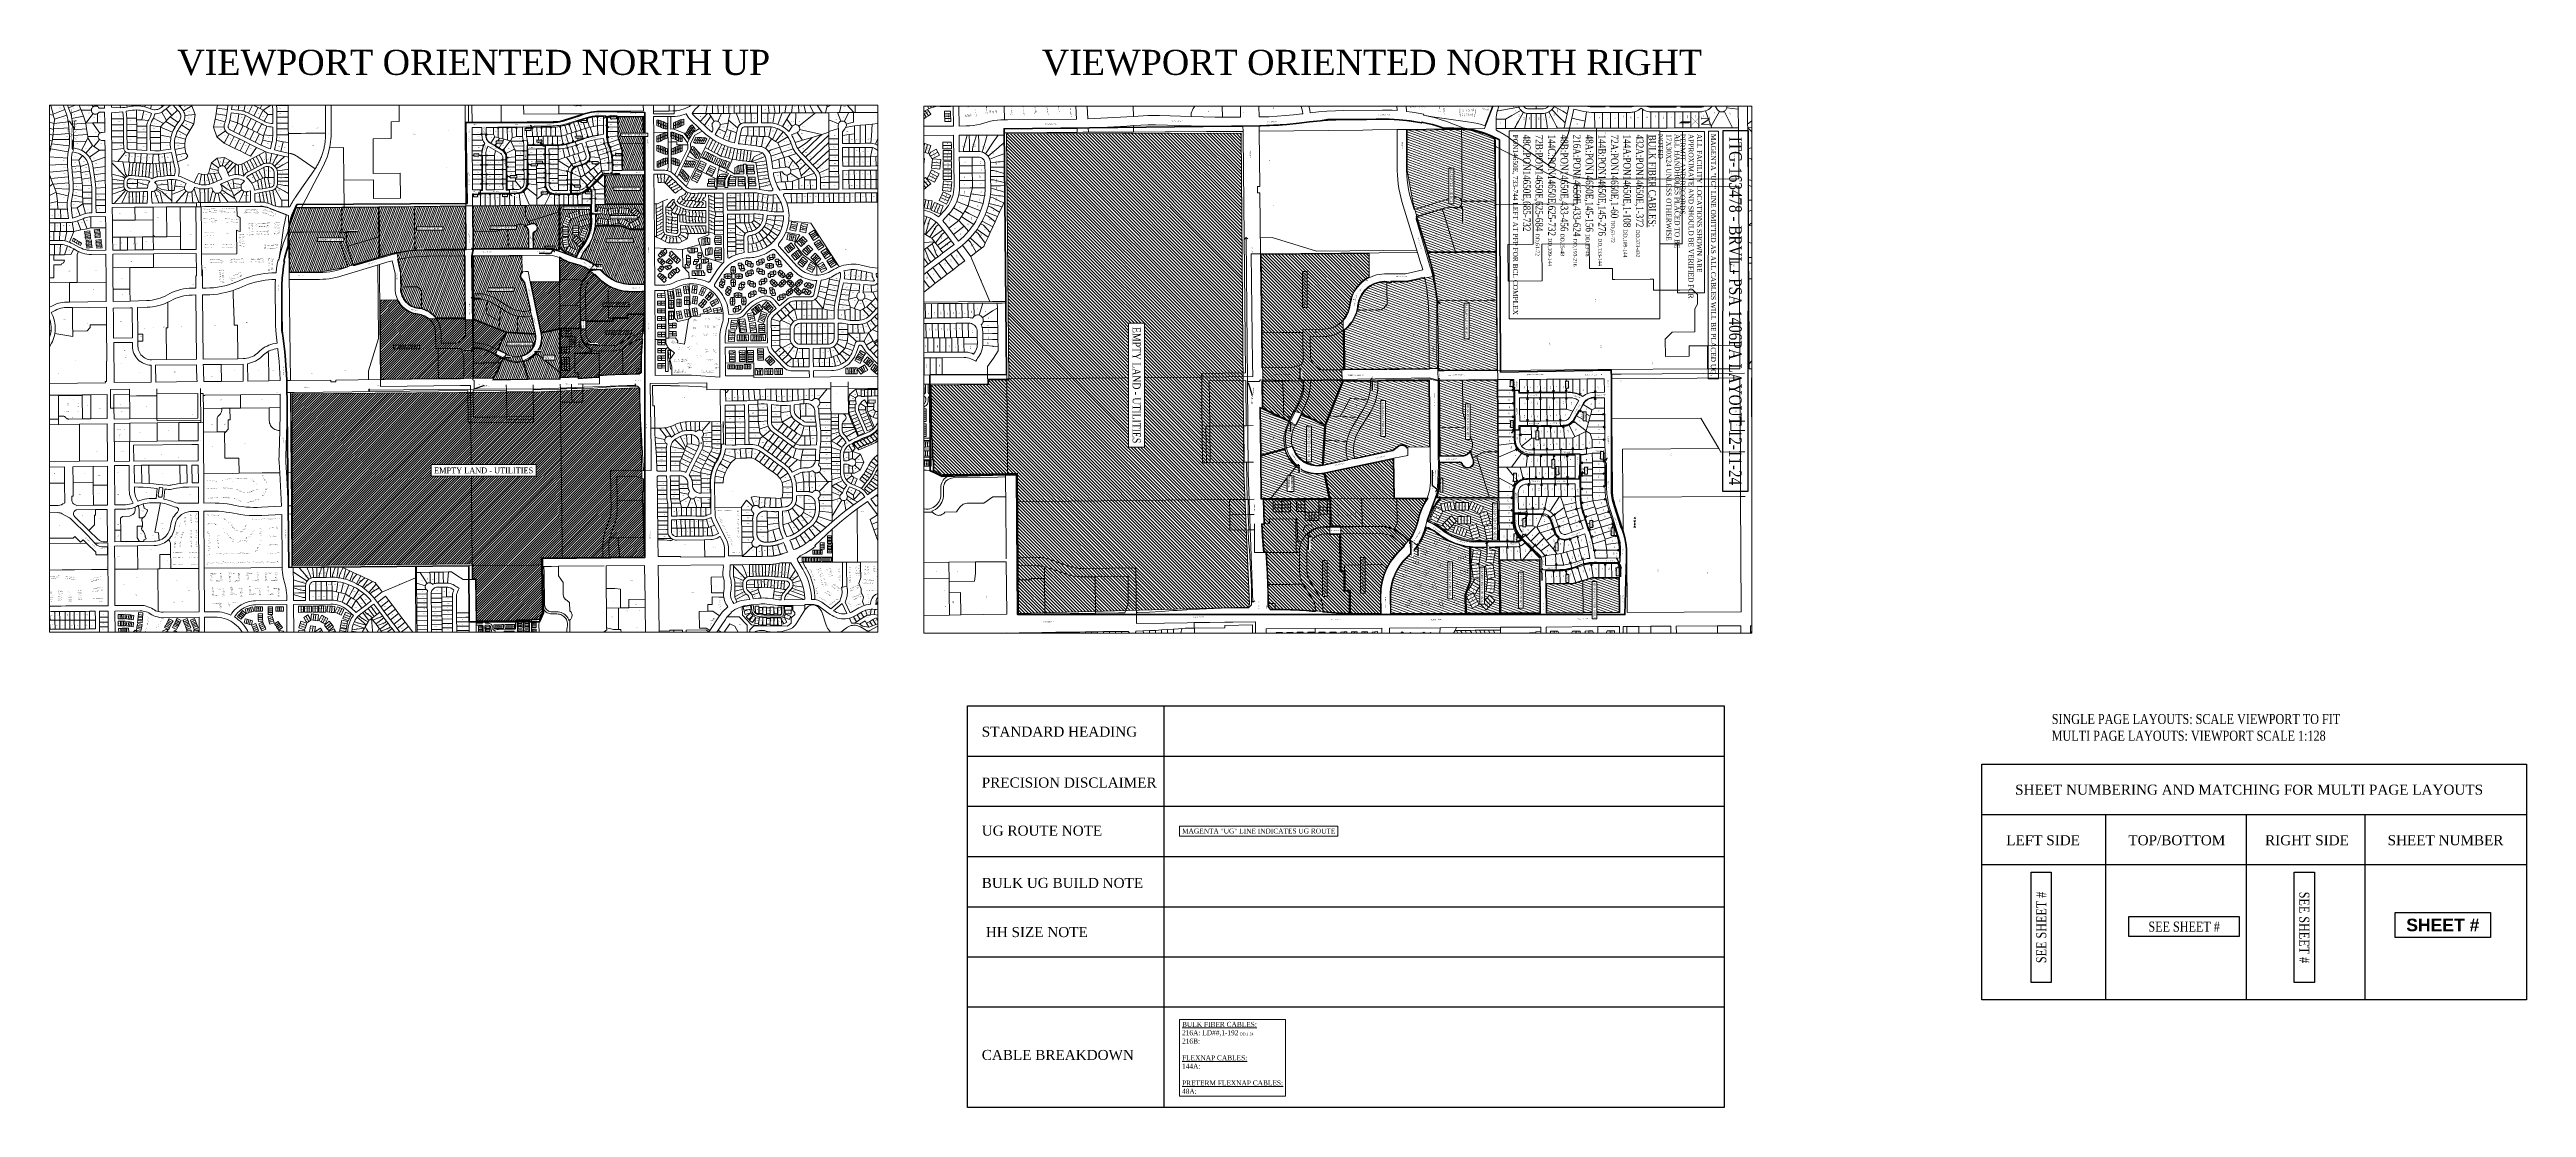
# Paper-space layout '1' of a CAD drawing. Header units: feet. Extents: x -17.2 to 32.2, y -9.2 to 11.9.
# The model-space entities are those that its viewports show. They can reach past a viewport. Long polylines and large blocks are cut down to what shows.
import ezdxf
from ezdxf import colors
from ezdxf.entities.mleader import LeaderData, LeaderLine
from ezdxf.enums import TextEntityAlignment as Align
from ezdxf.lldxf.tags import DXFTag
from ezdxf.math import Vec2, Vec3

# ---------------------------------------------------------------- set-up
doc = ezdxf.new("R2010")
doc.units = ezdxf.units.FT
doc.header["$LTSCALE"] = 0.015
doc.header["$MEASUREMENT"] = 0
doc.set_wipeout_variables(frame=1)
doc.linetypes.add('DASHED', pattern=[5, 3, -2])
doc.layers.get('defpoints').update_dxf_attribs({"color": 221})
doc.layers.get('defpoints').transparency = 0.7
for name, color, linetype, lineweight in [('144A', 112, '144A', 5), ('144B', 112, '144B', 5), ('144C', 112, '144C', 5), ('216A', 112, '216A', 5), ('432A', 112, '432A', 5), ('48A', 112, '48A', 5), ('48B', 112, '48B', 5), ('48C', 112, '48C', 5), ('72A', 112, '72A', 5), ('72B', 112, '72B', 5), ('DROP BURIED', 7, 'DASHED', 5), ('RUNNING LINE (UNDERGROUND)', 10, 'Continuous', 40), ('TAIL', 1, 'MST', 5), ('WORK BOUNDARY', 110, 'Continuous', 40)]:
    doc.layers.add(name, color=color, linetype=linetype, lineweight=lineweight)
for name, color, linetype in [('Dakota County Addresses', 7, 'Continuous'), ('Dakota County Parcels', 7, 'Continuous'), ('DETAIL', 7, 'Continuous'), ('F1', 112, 'F1'), ('NOTES', 7, 'Continuous'), ('PROP_TEL', 6, 'Continuous'), ('STREET NAME', 7, 'Continuous'), ('TELEPHONE STRUCT-EX', 30, 'Continuous'), ('TELEPHONE STRUCT-PROP', 6, 'Continuous'), ('TERMINALS', 7, 'Continuous'), ('VIEWPORT', 6, 'Continuous')]:
    doc.layers.add(name, color=color, linetype=linetype)
doc.layers.add('TEMPLATE REFERENCE', color=2, linetype='Continuous', plot=False)
doc.styles.add('ARIALBD', font='arialbd.ttf')
doc.styles.add('Dimensions 100', font='arial.ttf')
doc.styles.add('Line', font='txt.shx', dxfattribs={"height": 3})
doc.styles.add('SIMPLEX', font='times.ttf', dxfattribs={"width": 0.8})
doc.styles.get("Standard").update_dxf_attribs({"font": 'times.ttf'})
doc.styles.add('Utilities', font='arial.ttf', dxfattribs={"height": 2.5})
tags = doc.linetypes.add('144A', pattern='A,80,-5,["144A",Line,S=1.5,R=0,X=0,Y=-1.5],-24', length=109).pattern_tags.tags
tags[6] = DXFTag(74, 10)
tags = doc.linetypes.add('144B', pattern='A,80,-5,["144B",Line,S=1.5,R=0,X=0,Y=-1.5],-24', length=109).pattern_tags.tags
tags[6] = DXFTag(74, 10)
tags = doc.linetypes.add('144C', pattern='A,80,-5,["144C",Line,S=1.5,R=0,X=0,Y=-1.5],-24', length=109).pattern_tags.tags
tags[6] = DXFTag(74, 10)
tags = doc.linetypes.add('216A', pattern='A,80,-5,["216A",Line,S=1.5,R=0,X=0,Y=-1.5],-24', length=109).pattern_tags.tags
tags[6] = DXFTag(74, 10)
tags = doc.linetypes.add('432A', pattern='A,80,-5,["432A",Line,S=1.5,R=0,X=0,Y=-1.5],-24', length=109).pattern_tags.tags
tags[6] = DXFTag(74, 10)
tags = doc.linetypes.add('48A', pattern='A,80,-5,["48A",Line,S=1.5,R=0,X=0,Y=-1.5],-20', length=105).pattern_tags.tags
tags[6] = DXFTag(74, 10)
tags = doc.linetypes.add('48B', pattern='A,80,-5,["48B",Line,S=1.5,R=0,X=0,Y=-1.5],-20', length=105).pattern_tags.tags
tags[6] = DXFTag(74, 10)
tags = doc.linetypes.add('48C', pattern='A,80,-5,["48C",Line,S=1.5,R=0,X=0,Y=-1.5],-20', length=105).pattern_tags.tags
tags[6] = DXFTag(74, 10)
tags = doc.linetypes.add('72A', pattern='A,80,-5,["72A",Line,S=1.5,R=0,X=0,Y=-1.5],-20', length=105).pattern_tags.tags
tags[6] = DXFTag(74, 10)
tags = doc.linetypes.add('72B', pattern='A,80,-5,["72B",Line,S=1.5,R=0,X=0,Y=-1.5],-20', length=105).pattern_tags.tags
tags[6] = DXFTag(74, 10)
tags = doc.linetypes.add('BBF', pattern='A,100,-5,["BBF",Line,S=1,R=0,X=0,Y=-1.5],-12', length=117).pattern_tags.tags
tags[6] = DXFTag(74, 10)
tags = doc.linetypes.add('F1', pattern='A,15,-5,["F1",Line,S=1.5,R=0,X=0,Y=-1.5],-12', length=32).pattern_tags.tags
tags[6] = DXFTag(74, 10)
tags = doc.linetypes.add('MST', pattern='A,5,-5,5,-5,["TAIL",Line,S=1.5,R=0,X=0,Y=-1.5],-20', length=40).pattern_tags.tags
tags[10] = DXFTag(74, 10)
pattern_1 = [(70, (2834576.462, 961476.533), (-23.49232, 8.5505), [])]

# ---------------------------------------------------------------- blocks, each defined once
blk = doc.blocks.new('NORTH ARROW')
at = {"color": 0, "const_width": 0.2, "flags": 128}
for points in [[(0, 41.2), (0, 19.8)], [(7.4, 7.4), (-7.4, -7.4)], [(-7.4, 7.4), (7.4, -7.4)], [(0, 12), (0, -21.9)]]:
    blk.add_lwpolyline(points, dxfattribs=at)
at = {"color": 0, "lineweight": -3}
for points in [[(-0.1, 41.2), (-4.7, 29.1), (-0.1, 25.1), (-0.1, 41.2)], [(0, -5.6), (0, -21.9), (3.1, -10.2), (3.1, -26.5)]]:
    blk.add_solid(points, dxfattribs=at)
blk.add_text('N', height=14.1, dxfattribs=at).set_placement((-0.1, 15.9), align=Align.MIDDLE_CENTER)
blk = doc.blocks.new('ACMAP_ANN_TEMPLATE_Dakota County Addresses')
at = {"layer": 'Dakota County Addresses', "style": 'Dimensions 100'}
blk.add_attdef('DakotaCountyAddress', text='', height=50, dxfattribs=at).set_placement((0, 0), align=Align.CENTER)
blk = doc.blocks.new('NEW HH')
at = {"ltscale": 40, "true_color": 0xffffff}
h = blk.add_hatch(color=7, dxfattribs=at)
h.dxf.hatch_style = 1
h.paths.add_polyline_path([(-0.06, -0.03, 0.414214), (-0.05, -0.05), (0.05, -0.05, 0.414214), (0.06, -0.03), (0.06, 0.03, 0.414214), (0.05, 0.05), (-0.05, 0.05, 0.414214), (-0.06, 0.03)])
at = {"layer": 'RUNNING LINE (UNDERGROUND)', "color": 6, "lineweight": 0, "const_width": 0.005, "flags": 128}
blk.add_lwpolyline([(-0.06, 0.03), (-0.06, -0.03, 0.414214), (-0.05, -0.05), (0.05, -0.05, 0.414214), (0.06, -0.03), (0.06, 0.03, 0.414214), (0.05, 0.05), (-0.05, 0.05, 0.414214)], format="xyb", close=True, dxfattribs=at)
at = {"layer": 'TELEPHONE STRUCT-PROP', "color": 18, "true_color": 0x000000, "style": 'Utilities'}
blk.add_text('HH', height=0.05, dxfattribs=at).set_placement((0, 0), align=Align.MIDDLE_CENTER)
blk = doc.blocks.new('Proposed FlowerPot')
at = {"lineweight": 5, "ltscale": 100, "true_color": 0xffffff}
h = blk.add_hatch(color=7, dxfattribs=at)
h.dxf.hatch_style = 1
h.paths.add_polyline_path([(-0.06, 0, 0.414214), (0, -0.06, 0.414214), (0.06, 0, 0.414214), (0, 0.06, 0.414214)])
at = {"lineweight": 5, "ltscale": 100}
blk.add_circle((0, 0), 0.0604, dxfattribs=at)
at = {"layer": 'RUNNING LINE (UNDERGROUND)', "color": 6, "lineweight": 5, "const_width": 0.00907, "flags": 128}
blk.add_lwpolyline([(-0.06, 0, -0.414214), (0, 0.06, -0.414214), (0.06, 0, -0.414214), (0, -0.06, -0.414214), (-0.06, 0)], format="xyb", dxfattribs=at)
at = {"color": 18, "linetype": 'ByBlock', "lineweight": 5, "ltscale": 100, "true_color": 0x000000, "style": 'Dimensions 100'}
blk.add_text('F', height=0.0744, dxfattribs=at).set_placement((-0.03, -0.04))
blk = doc.blocks.new('PFP')
at = {"color": 6}
blk.add_wipeout([(-0.12, 0.12), (0.12, 0.12), (0.12, -0.12), (-0.12, -0.12)], dxfattribs=at)
at = {"ltscale": 40, "true_color": 0xffffff}
h = blk.add_hatch(color=7, dxfattribs=at)
h.dxf.hatch_style = 1
h.paths.add_polyline_path([(-0.12, -0.12), (0.12, -0.12), (0.12, 0.12), (-0.12, 0.12)])
at = {"layer": 'RUNNING LINE (UNDERGROUND)', "color": 6, "lineweight": 0, "const_width": 0.0181, "flags": 128}
blk.add_lwpolyline([(-0.12, 0.12), (0.12, 0.12), (0.12, -0.12), (-0.12, -0.12)], close=True, dxfattribs=at)
at = {"layer": 'RUNNING LINE (UNDERGROUND)', "color": 18, "lineweight": 0, "true_color": 0x000000, "const_width": 0.0181, "flags": 128}
for points in [[(-0.08, -0.08), (0.08, 0.08)], [(-0.08, 0.08), (0.08, -0.08)]]:
    blk.add_lwpolyline(points, dxfattribs=at)
blk = doc.blocks.new('TERMINAL')
at = {"lineweight": 5, "ltscale": 0.5, "flags": 128}
blk.add_lwpolyline([(0, -1), (0, 45)], dxfattribs=at)
at = {"lineweight": 5, "ltscale": 0.5}
blk.add_circle((0, 38), 3.83, dxfattribs=at)
blk = doc.blocks.new('EX HH')
at = {"ltscale": 40, "true_color": 0xffffff}
h = blk.add_hatch(color=7, dxfattribs=at)
h.dxf.hatch_style = 1
h.paths.add_polyline_path([(-0.06, -0.03, 0.414214), (-0.05, -0.05), (0.05, -0.05, 0.414214), (0.06, -0.03), (0.06, 0.03, 0.414214), (0.05, 0.05), (-0.05, 0.05, 0.414214), (-0.06, 0.03)])
at = {"color": 30, "const_width": 0.005, "flags": 128}
blk.add_lwpolyline([(-0.06, 0.03), (-0.06, -0.03, 0.414214), (-0.05, -0.05), (0.05, -0.05, 0.414214), (0.06, -0.03), (0.06, 0.03, 0.414214), (0.05, 0.05), (-0.05, 0.05, 0.414214)], format="xyb", close=True, dxfattribs=at)
at = {"layer": 'RUNNING LINE (UNDERGROUND)', "color": 7, "lineweight": -3, "flags": 128}
blk.add_lwpolyline([(-0.05, 0.03), (-0.05, -0.03, 0.414214), (-0.05, -0.04), (0.05, -0.04, 0.414214), (0.05, -0.03), (0.05, 0.03, 0.414214), (0.05, 0.04), (-0.05, 0.04, 0.414214)], format="xyb", close=True, dxfattribs=at)
at = {"layer": 'TELEPHONE STRUCT-PROP', "color": 30, "style": 'Utilities'}
blk.add_text('HH', height=0.05, dxfattribs=at).set_placement((0, 0), align=Align.MIDDLE_CENTER)

msp = doc.modelspace()

# ---------------------------------------------------------------- hatches: boundary and pattern name
at = {"layer": 'NOTES', "lineweight": 5, "ltscale": 100, "transparency": 33554623}
h = msp.add_hatch(dxfattribs=at)
h.set_pattern_fill('ANSI31', color=30, scale=200, angle=25)
h.set_pattern_definition([(70, (2838092.275, 963655.948), (-23.4923, 8.5505), [])])
h.paths.add_polyline_path([(2838462, 964050), (2838124, 964047), (2838155, 963945), (2838157, 963656), (2838466, 963659)])
h.paths.add_polyline_path([(2838462, 964050), (2838458, 964441), (2838092, 964438), (2838094, 964146), (2838124, 964047)])
h.paths.add_polyline_path([(2838257, 964328), (2838285, 964328), (2838285, 964339), (2838257, 964339)], flags=24)
h = msp.add_hatch(dxfattribs=at)
h.set_pattern_fill('ANSI31', color=5, scale=200, angle=25)
h.set_pattern_definition([(70, (2837899.535, 963157.343), (-23.4923, 8.5505), [])])
h.paths.add_polyline_path([(2837900, 963579), (2837902, 963157), (2838466, 963163), (2838463, 963585)])
h = msp.add_hatch(dxfattribs=at)
h.set_pattern_fill('ANSI31', color=5, scale=200, angle=25)
h.set_pattern_definition(pattern_1)
h.paths.add_polyline_path([(2835478, 962488), (2835651, 962489), (2835830, 962491), (2835830, 962498), (2835847, 962499), (2835843, 963122), (2835091, 963114), (2835092, 963021), (2835098, 962478), (2835148, 962481), (2835198, 962484), (2835248, 962485)])
h.paths.add_polyline_path([(2834583, 962378), (2834832, 962446), (2834833, 962439), (2834908, 962453), (2834971, 962463), (2835034, 962472), (2835098, 962478), (2835092, 963021), (2835091, 963114), (2834576, 963109)])
h.paths.add_polyline_path([(2834895, 962144), (2834896, 961983), (2834905, 961983), (2834899, 961933, 0.393766), (2835134, 961628, -0.027011), (2835201, 961616, -0.170858), (2835415, 961477), (2835837, 961480), (2835831, 962391), (2835830, 962491), (2835651, 962489), (2835478, 962488), (2835248, 962485), (2835198, 962484), (2835148, 962481), (2835098, 962478), (2835034, 962472), (2834971, 962463), (2834908, 962453), (2834845, 962441), (2834833, 962439), (2834855, 962341)])
h.paths.add_polyline_path([(2835555, 962669), (2835582, 962669), (2835582, 962681), (2835555, 962681)], flags=24)
h.paths.add_polyline_path([(2835458, 962214), (2835485, 962214), (2835485, 962226), (2835458, 962226)], flags=24)
h = msp.add_hatch(dxfattribs=at)
h.set_pattern_fill('ANSI31', color=5, scale=200, angle=25)
h.set_pattern_definition(pattern_1)
h.paths.add_polyline_path([(2836729, 963131), (2836729, 963131), (2835957, 963123), (2835959, 962750), (2836304, 962754), (2836468, 962805), (2836622, 962853), (2836637, 962857), (2836653, 962858), (2836670, 962858), (2836686, 962855), (2836701, 962850), (2836716, 962843), (2836723, 962838), (2836792, 962860), (2836771, 962900), (2836730, 962978)])
h.paths.add_polyline_path([(2836468, 962805), (2836304, 962754), (2835959, 962750), (2835961, 962500), (2835962, 962500), (2835962, 962502, -0.414214), (2835964, 962503), (2835973, 962503, -0.414214), (2835974, 962502), (2835974, 962500), (2836472, 962505)])
h.paths.add_polyline_path([(2836770, 962747, 0.245973), (2836715, 962836), (2836723, 962838), (2836716, 962843), (2836701, 962850), (2836686, 962855), (2836670, 962858), (2836653, 962858), (2836637, 962857), (2836622, 962853), (2836468, 962805), (2836472, 962505), (2836766, 962509), (2836766, 962509, -0.414214), (2836767, 962510), (2836773, 962510), (2836771, 962707)])
h.paths.add_polyline_path([(2837218, 963039), (2837217, 963136), (2836729, 963131), (2836730, 962978), (2836771, 962900)])
h.paths.add_polyline_path([(2837218, 963039), (2836771, 962900), (2836792, 962860), (2836829, 962872, -0.787859), (2836877, 962751), (2836863, 962743), (2836856, 962740), (2836850, 962734), (2836846, 962727), (2836845, 962719), (2836847, 962509), (2836923, 962503), (2837022, 962504), (2837057, 962504), (2837092, 962502), (2837123, 962498), (2837123, 962502), (2837136, 962502), (2837136, 962496), (2837161, 962491), (2837196, 962483), (2837221, 962481)])
h.paths.add_polyline_path([(2836204, 962839), (2836204, 962774), (2836532, 962774), (2836532, 962839)], flags=24)
h.paths.add_polyline_path([(2837017, 962537), (2837017, 962504), (2837140, 962504), (2837140, 962537)], flags=24)
h = msp.add_hatch(dxfattribs=at)
h.set_pattern_fill('ANSI31', color=30, scale=200, angle=25)
h.set_pattern_definition([(70, (2837236.68, 962386.238), (-23.4923, 8.5505), [])])
h.paths.add_polyline_path([(2837237, 963132), (2837239, 962513, 0.123102), (2837474, 962386), (2837482, 962410, -0.079729), (2837555, 962531, 0.179678), (2837686, 962958), (2837684, 963137)])
h.paths.add_polyline_path([(2837406, 963022), (2837437, 963032), (2837468, 963041), (2837502, 963051), (2837526, 962973), (2837491, 962962), (2837461, 962953), (2837430, 962944), (2837405, 962936), (2837393, 962943), (2837372, 963012)], flags=16)
h.paths.add_polyline_path([(2837389, 962945), (2837394, 962932), (2837383, 962908), (2837370, 962879), (2837357, 962850), (2837342, 962817), (2837267, 962851), (2837282, 962884), (2837295, 962913), (2837309, 962942), (2837324, 962975)], flags=16)
h.paths.add_polyline_path([(2837521, 963066), (2837557, 963073), (2837588, 963079), (2837620, 963084), (2837655, 963091), (2837670, 963010), (2837635, 963004), (2837603, 962998), (2837572, 962992), (2837536, 962986)], flags=16)
h.paths.add_polyline_path([(2837513, 962898), (2837547, 962908), (2837578, 962917), (2837609, 962927), (2837643, 962937), (2837667, 962858), (2837632, 962848), (2837601, 962839), (2837571, 962830), (2837536, 962820)], flags=16)
h.paths.add_polyline_path([(2837425, 962835), (2837507, 962836), (2837507, 962800), (2837508, 962768), (2837508, 962736), (2837508, 962700), (2837426, 962699), (2837426, 962735), (2837426, 962767), (2837425, 962799)], flags=16)
h.paths.add_polyline_path([(2837357, 962813), (2837358, 962777), (2837358, 962745), (2837358, 962713), (2837359, 962677), (2837277, 962677), (2837276, 962713), (2837276, 962745), (2837276, 962777), (2837275, 962813)], flags=16)
h.paths.add_polyline_path([(2837570, 962801), (2837646, 962772), (2837634, 962739), (2837622, 962709), (2837611, 962679), (2837599, 962645), (2837522, 962674), (2837534, 962707), (2837546, 962737), (2837557, 962767)], flags=16)
h.paths.add_polyline_path([(2837479, 962686), (2837504, 962661), (2837527, 962638), (2837549, 962615), (2837575, 962589), (2837516, 962532), (2837491, 962557), (2837468, 962580), (2837446, 962603), (2837421, 962629)], flags=16)
h.paths.add_polyline_path([(2837349, 962666), (2837355, 962630), (2837361, 962599), (2837367, 962568), (2837371, 962542), (2837363, 962530), (2837376, 962534), (2837399, 962522), (2837427, 962507), (2837456, 962492), (2837488, 962475), (2837450, 962403), (2837418, 962419), (2837389, 962434), (2837361, 962449), (2837329, 962466), (2837363, 962530), (2837293, 962517), (2837286, 962553), (2837280, 962584), (2837274, 962616), (2837268, 962651)], flags=16)
h.paths.add_polyline_path([(2837625, 963044), (2837658, 963044), (2837658, 963055), (2837625, 963055)], flags=8)
h.paths.add_polyline_path([(2837561, 963032), (2837594, 963032), (2837594, 963043), (2837561, 963043)], flags=8)
h.paths.add_polyline_path([(2837323, 962911), (2837355, 962911), (2837355, 962922), (2837323, 962922)], flags=8)
h.paths.add_polyline_path([(2837513, 962574), (2837546, 962574), (2837546, 962585), (2837513, 962585)], flags=8)
h.paths.add_polyline_path([(2837495, 962596), (2837528, 962596), (2837528, 962607), (2837495, 962607)], flags=8)
h.paths.add_polyline_path([(2837451, 962720), (2837484, 962720), (2837484, 962731), (2837451, 962731)], flags=8)
h.paths.add_polyline_path([(2837389, 962976), (2837422, 962976), (2837422, 962988), (2837389, 962988)], flags=8)
h.paths.add_polyline_path([(2837618, 962890), (2837651, 962890), (2837651, 962901), (2837618, 962901)], flags=8)
h.paths.add_polyline_path([(2837351, 962490), (2837384, 962490), (2837384, 962501), (2837351, 962501)], flags=8)
h.paths.add_polyline_path([(2837449, 962638), (2837482, 962638), (2837482, 962650), (2837449, 962650)], flags=24)
h.paths.add_polyline_path([(2837477, 963003), (2837510, 963003), (2837510, 963015), (2837477, 963015)], flags=8)
h.paths.add_polyline_path([(2837529, 962864), (2837562, 962864), (2837562, 962875), (2837529, 962875)], flags=8)
h.paths.add_polyline_path([(2837597, 963041), (2837630, 963041), (2837630, 963053), (2837597, 963053)], flags=8)
h.paths.add_polyline_path([(2837557, 962869), (2837590, 962869), (2837590, 962881), (2837557, 962881)], flags=8)
h.paths.add_polyline_path([(2837585, 962764), (2837618, 962764), (2837618, 962775), (2837585, 962775)], flags=8)
h.paths.add_polyline_path([(2837376, 962476), (2837409, 962476), (2837409, 962487), (2837376, 962487)], flags=8)
h.paths.add_polyline_path([(2837434, 962448), (2837467, 962448), (2837467, 962459), (2837434, 962459)], flags=8)
h.paths.add_polyline_path([(2837299, 962761), (2837332, 962761), (2837332, 962772), (2837299, 962772)], flags=8)
h.paths.add_polyline_path([(2837308, 962572), (2837341, 962572), (2837341, 962583), (2837308, 962583)], flags=8)
h.paths.add_polyline_path([(2837416, 962984), (2837449, 962984), (2837449, 962995), (2837416, 962995)], flags=8)
h.paths.add_polyline_path([(2837297, 962635), (2837330, 962635), (2837330, 962646), (2837297, 962646)], flags=8)
h.paths.add_polyline_path([(2837591, 962881), (2837624, 962881), (2837624, 962893), (2837591, 962893)], flags=8)
h.paths.add_polyline_path([(2837300, 962607), (2837333, 962607), (2837333, 962618), (2837300, 962618)], flags=8)
h.paths.add_polyline_path([(2837450, 962783), (2837483, 962783), (2837483, 962795), (2837450, 962795)], flags=8)
h.paths.add_polyline_path([(2837450, 962811), (2837483, 962811), (2837483, 962823), (2837450, 962823)], flags=8)
h.paths.add_polyline_path([(2837573, 962738), (2837606, 962738), (2837606, 962750), (2837573, 962750)], flags=8)
h.paths.add_polyline_path([(2837314, 962544), (2837347, 962544), (2837347, 962556), (2837314, 962556)], flags=8)
h.paths.add_polyline_path([(2837302, 962789), (2837335, 962789), (2837335, 962800), (2837302, 962800)], flags=8)
h.paths.add_polyline_path([(2837337, 962935), (2837370, 962935), (2837370, 962947), (2837337, 962947)], flags=8)
h.paths.add_polyline_path([(2837302, 962724), (2837335, 962724), (2837335, 962736), (2837302, 962736)], flags=8)
h.paths.add_polyline_path([(2837563, 962704), (2837596, 962704), (2837596, 962715), (2837563, 962715)], flags=8)
h.paths.add_polyline_path([(2837453, 962748), (2837486, 962748), (2837486, 962759), (2837453, 962759)], flags=8)
h.paths.add_polyline_path([(2837408, 962461), (2837441, 962461), (2837441, 962472), (2837408, 962472)], flags=8)
h.paths.add_polyline_path([(2837298, 962852), (2837331, 962852), (2837331, 962863), (2837298, 962863)], flags=8)
h.paths.add_polyline_path([(2837535, 963027), (2837568, 963027), (2837568, 963038), (2837535, 963038)], flags=8)
h.paths.add_polyline_path([(2837303, 962697), (2837336, 962697), (2837336, 962708), (2837303, 962708)], flags=8)
h.paths.add_polyline_path([(2837468, 962619), (2837501, 962619), (2837501, 962631), (2837468, 962631)], flags=8)
h.paths.add_polyline_path([(2837553, 962678), (2837586, 962678), (2837586, 962689), (2837553, 962689)], flags=8)
h.paths.add_polyline_path([(2837449, 962997), (2837482, 962997), (2837482, 963009), (2837449, 963009)], flags=8)
h.paths.add_polyline_path([(2837310, 962877), (2837343, 962877), (2837343, 962889), (2837310, 962889)], flags=8)
h = msp.add_hatch(dxfattribs=at)
h.set_pattern_fill('ANSI31', color=30, scale=200, angle=25)
h.set_pattern_definition([(70, (2837759.795, 962789.423), (-23.4923, 8.5505), [])])
h.paths.add_polyline_path([(2837762, 963142), (2837764, 962961, -0.035922), (2837760, 962838), (2838126, 962841), (2838272, 962789), (2838469, 962791), (2838466, 963149)])
h.paths.add_polyline_path([(2837932, 963084), (2837921, 963003), (2837886, 963008), (2837854, 963012), (2837822, 963016), (2837787, 963021), (2837797, 963102), (2837833, 963097), (2837865, 963093), (2837896, 963089)], flags=16)
h.paths.add_polyline_path([(2837948, 963080), (2837984, 963085), (2838015, 963090), (2838047, 963094), (2838082, 963100), (2838095, 963019), (2838059, 963013), (2838027, 963009), (2837996, 963004), (2837960, 962999)], flags=16)
h.paths.add_polyline_path([(2837900, 962934), (2837936, 962929), (2837925, 962848), (2837889, 962852), (2837858, 962857), (2837826, 962861), (2837790, 962865), (2837801, 962947), (2837837, 962942), (2837868, 962938)], flags=16)
h.paths.add_polyline_path([(2838113, 963100), (2838148, 963097), (2838180, 963094), (2838212, 963091), (2838248, 963087), (2838240, 963006), (2838204, 963009), (2838172, 963012), (2838141, 963015), (2838105, 963019)], flags=16)
h.paths.add_polyline_path([(2837981, 962933), (2838012, 962937), (2838044, 962942), (2838079, 962947), (2838092, 962866), (2838056, 962861), (2838024, 962856), (2837993, 962851), (2837957, 962846), (2837945, 962927)], flags=16)
h.paths.add_polyline_path([(2838143, 962955), (2838174, 962937), (2838202, 962921), (2838230, 962905), (2838261, 962888), (2838221, 962816), (2838189, 962834), (2838162, 962850), (2838134, 962865), (2838102, 962883)], flags=16)
h.paths.add_polyline_path([(2838278, 963040), (2838335, 963100), (2838361, 963075), (2838384, 963053), (2838407, 963031), (2838433, 963006), (2838377, 962947), (2838351, 962972), (2838327, 962994), (2838304, 963016)], flags=16)
h.paths.add_polyline_path([(2838256, 962864), (2838288, 962881), (2838316, 962897), (2838344, 962912), (2838376, 962929), (2838415, 962857), (2838383, 962840), (2838355, 962825), (2838327, 962809), (2838295, 962792)], flags=16)
h.paths.add_polyline_path([(2838051, 963053), (2838084, 963053), (2838084, 963065), (2838051, 963065)], flags=8)
h.paths.add_polyline_path([(2838206, 962862), (2838239, 962862), (2838239, 962873), (2838206, 962873)], flags=8)
h.paths.add_polyline_path([(2837829, 962897), (2837862, 962897), (2837862, 962908), (2837829, 962908)], flags=8)
h.paths.add_polyline_path([(2838306, 963052), (2838339, 963052), (2838339, 963064), (2838306, 963064)], flags=8)
h.paths.add_polyline_path([(2837801, 962902), (2837834, 962902), (2837834, 962914), (2837801, 962914)], flags=8)
h.paths.add_polyline_path([(2838279, 962837), (2838312, 962837), (2838312, 962849), (2838279, 962849)], flags=8)
h.paths.add_polyline_path([(2838022, 963052), (2838055, 963052), (2838055, 963064), (2838022, 963064)], flags=8)
h.paths.add_polyline_path([(2838126, 962907), (2838159, 962907), (2838159, 962919), (2838126, 962919)], flags=8)
h.paths.add_polyline_path([(2838178, 963053), (2838211, 963053), (2838211, 963065), (2838178, 963065)], flags=8)
h.paths.add_polyline_path([(2838019, 962901), (2838052, 962901), (2838052, 962912), (2838019, 962912)], flags=8)
h.paths.add_polyline_path([(2838360, 962881), (2838393, 962881), (2838393, 962892), (2838360, 962892)], flags=8)
h.paths.add_polyline_path([(2837957, 962889), (2837990, 962889), (2837990, 962901), (2837957, 962901)], flags=8)
h.paths.add_polyline_path([(2837960, 963039), (2837993, 963039), (2837993, 963051), (2837960, 963051)], flags=8)
h.paths.add_polyline_path([(2838373, 962989), (2838406, 962989), (2838406, 963000), (2838373, 963000)], flags=8)
h.paths.add_polyline_path([(2838182, 962875), (2838215, 962875), (2838215, 962887), (2838182, 962887)], flags=8)
h.paths.add_polyline_path([(2837984, 962891), (2838017, 962891), (2838017, 962903), (2837984, 962903)], flags=8)
h.paths.add_polyline_path([(2837893, 962890), (2837926, 962890), (2837926, 962902), (2837893, 962902)], flags=8)
h.paths.add_polyline_path([(2838149, 962891), (2838182, 962891), (2838182, 962902), (2838149, 962902)], flags=8)
h.paths.add_polyline_path([(2838207, 963047), (2838240, 963047), (2838240, 963059), (2838207, 963059)], flags=8)
h.paths.add_polyline_path([(2837824, 963053), (2837857, 963053), (2837857, 963064), (2837824, 963064)], flags=8)
h.paths.add_polyline_path([(2837865, 962894), (2837898, 962894), (2837898, 962906), (2837865, 962906)], flags=8)
h.paths.add_polyline_path([(2838141, 963053), (2838174, 963053), (2838174, 963065), (2838141, 963065)], flags=8)
h.paths.add_polyline_path([(2837889, 963044), (2837922, 963044), (2837922, 963056), (2837889, 963056)], flags=8)
h.paths.add_polyline_path([(2838115, 963055), (2838148, 963055), (2838148, 963067), (2838115, 963067)], flags=8)
h.paths.add_polyline_path([(2838336, 962867), (2838369, 962867), (2838369, 962878), (2838336, 962878)], flags=8)
h.paths.add_polyline_path([(2838048, 962902), (2838081, 962902), (2838081, 962914), (2838048, 962914)], flags=8)
h.paths.add_polyline_path([(2837861, 963051), (2837894, 963051), (2837894, 963063), (2837861, 963063)], flags=8)
h.paths.add_polyline_path([(2838326, 963035), (2838359, 963035), (2838359, 963046), (2838326, 963046)], flags=8)
h.paths.add_polyline_path([(2838304, 962848), (2838337, 962848), (2838337, 962860), (2838304, 962860)], flags=8)
h.paths.add_polyline_path([(2837986, 963044), (2838019, 963044), (2838019, 963055), (2837986, 963055)], flags=8)
h.paths.add_polyline_path([(2838353, 963010), (2838386, 963010), (2838386, 963022), (2838353, 963022)], flags=8)
h.paths.add_polyline_path([(2837798, 963056), (2837831, 963056), (2837831, 963068), (2837798, 963068)], flags=8)
h = msp.add_hatch(dxfattribs=at)
h.set_pattern_fill('ANSI31', color=5, scale=200, angle=25)
h.set_pattern_definition([(70, (2833249.874, 962151.53), (-23.4923, 8.5505), [])])
h.paths.add_polyline_path([(2833348, 963096, 0.087295), (2833250, 962775), (2833250, 962740), (2833257, 962152), (2833693, 962153), (2834054, 962216), (2834113, 962234), (2834189, 962258), (2834569, 962374), (2834562, 963109)])
h = msp.add_hatch(dxfattribs=at)
h.set_pattern_fill('ANSI31', color=30, scale=200, angle=25)
h.set_pattern_definition([(70, (2837548.212, 961976.328), (-23.4923, 8.5505), [])])
h.paths.add_polyline_path([(2837607, 962470, 0.093896), (2837548, 962363, -0.133453), (2837857, 962167, 0.215683), (2838280, 961976), (2838474, 961977), (2838469, 962777), (2838269, 962775), (2838123, 962827), (2837758, 962824, -0.144001)])
h.paths.add_polyline_path([(2838162, 962455), (2838195, 962455), (2838195, 962467), (2838162, 962467)], flags=24)
h.paths.add_polyline_path([(2838330, 962524), (2838363, 962524), (2838363, 962535), (2838330, 962535)], flags=24)
h.paths.add_polyline_path([(2838045, 962123), (2838078, 962123), (2838078, 962134), (2838045, 962134)], flags=24)
h.paths.add_polyline_path([(2838021, 962774), (2838054, 962774), (2838054, 962785), (2838021, 962785)], flags=24)
h.paths.add_polyline_path([(2838022, 962753), (2838055, 962753), (2838055, 962764), (2838022, 962764)], flags=24)
h.paths.add_polyline_path([(2837871, 962481), (2837904, 962481), (2837904, 962492), (2837871, 962492)], flags=24)
h.paths.add_polyline_path([(2838118, 962263), (2838151, 962263), (2838151, 962274), (2838118, 962274)], flags=24)
h.paths.add_polyline_path([(2838022, 962357), (2838055, 962357), (2838055, 962369), (2838022, 962369)], flags=24)
h.paths.add_polyline_path([(2837935, 962521), (2837968, 962521), (2837968, 962533), (2837935, 962533)], flags=24)
h.paths.add_polyline_path([(2837949, 962499), (2837982, 962499), (2837982, 962510), (2837949, 962510)], flags=24)
h.paths.add_polyline_path([(2837909, 962471), (2837942, 962471), (2837942, 962482), (2837909, 962482)], flags=24)
h.paths.add_polyline_path([(2838352, 962676), (2838385, 962676), (2838385, 962687), (2838352, 962687)], flags=24)
h.paths.add_polyline_path([(2838157, 962735), (2838190, 962735), (2838190, 962747), (2838157, 962747)], flags=24)
h.paths.add_polyline_path([(2837928, 962483), (2837961, 962483), (2837961, 962495), (2837928, 962495)], flags=24)
h.paths.add_polyline_path([(2838291, 962632), (2838324, 962632), (2838324, 962644), (2838291, 962644)], flags=24)
h.paths.add_polyline_path([(2838124, 962414), (2838157, 962414), (2838157, 962425), (2838124, 962425)], flags=24)
h.paths.add_polyline_path([(2838304, 962517), (2838337, 962517), (2838337, 962528), (2838304, 962528)], flags=24)
h.paths.add_polyline_path([(2837707, 962426), (2837740, 962426), (2837740, 962437), (2837707, 962437)], flags=24)
h.paths.add_polyline_path([(2837667, 962454), (2837700, 962454), (2837700, 962466), (2837667, 962466)], flags=24)
h.paths.add_polyline_path([(2838032, 962094), (2838065, 962094), (2838065, 962106), (2838032, 962106)], flags=24)
h.paths.add_polyline_path([(2838172, 962272), (2838205, 962272), (2838205, 962284), (2838172, 962284)], flags=24)
h.paths.add_polyline_path([(2838170, 962111), (2838203, 962111), (2838203, 962123), (2838170, 962123)], flags=24)
h.paths.add_polyline_path([(2837967, 962369), (2838000, 962369), (2838000, 962381), (2837967, 962381)], flags=24)
h.paths.add_polyline_path([(2837721, 962449), (2837754, 962449), (2837754, 962461), (2837721, 962461)], flags=24)
h.paths.add_polyline_path([(2838200, 962117), (2838233, 962117), (2838233, 962128), (2838200, 962128)], flags=24)
h.paths.add_polyline_path([(2837647, 962469), (2837680, 962469), (2837680, 962481), (2837647, 962481)], flags=24)
h.paths.add_polyline_path([(2838116, 962225), (2838149, 962225), (2838149, 962237), (2838116, 962237)], flags=24)
h.paths.add_polyline_path([(2838138, 962689), (2838171, 962689), (2838171, 962701), (2838138, 962701)], flags=24)
h.paths.add_polyline_path([(2838006, 962371), (2838039, 962371), (2838039, 962383), (2838006, 962383)], flags=24)
h.paths.add_polyline_path([(2837915, 962507), (2837948, 962507), (2837948, 962519), (2837915, 962519)], flags=24)
h.paths.add_polyline_path([(2837801, 962330), (2837834, 962330), (2837834, 962342), (2837801, 962342)], flags=24)
h.paths.add_polyline_path([(2837876, 962195), (2837909, 962195), (2837909, 962207), (2837876, 962207)], flags=24)
h.paths.add_polyline_path([(2838169, 962706), (2838202, 962706), (2838202, 962717), (2838169, 962717)], flags=24)
h.paths.add_polyline_path([(2837994, 962769), (2838027, 962769), (2838027, 962780), (2837994, 962780)], flags=24)
h.paths.add_polyline_path([(2838117, 962439), (2838150, 962439), (2838150, 962451), (2838117, 962451)], flags=24)
h.paths.add_polyline_path([(2838202, 962095), (2838235, 962095), (2838235, 962107), (2838202, 962107)], flags=24)
h.paths.add_polyline_path([(2838021, 962320), (2838054, 962320), (2838054, 962332), (2838021, 962332)], flags=24)
h.paths.add_polyline_path([(2838001, 962339), (2838034, 962339), (2838034, 962350), (2838001, 962350)], flags=24)
h.paths.add_polyline_path([(2838355, 962337), (2838388, 962337), (2838388, 962349), (2838355, 962349)], flags=24)
h.paths.add_polyline_path([(2838310, 962488), (2838343, 962488), (2838343, 962499), (2838310, 962499)], flags=24)
h.paths.add_polyline_path([(2838369, 962135), (2838402, 962135), (2838402, 962147), (2838369, 962147)], flags=24)
h.paths.add_polyline_path([(2838336, 962494), (2838369, 962494), (2838369, 962506), (2838336, 962506)], flags=24)
h.paths.add_polyline_path([(2837865, 962736), (2837898, 962736), (2837898, 962748), (2837865, 962748)], flags=24)
h.paths.add_polyline_path([(2838294, 962671), (2838327, 962671), (2838327, 962682), (2838294, 962682)], flags=24)
h.paths.add_polyline_path([(2838375, 962532), (2838408, 962532), (2838408, 962544), (2838375, 962544)], flags=24)
h.paths.add_polyline_path([(2837815, 962759), (2837848, 962759), (2837848, 962771), (2837815, 962771)], flags=24)
h.paths.add_polyline_path([(2838196, 962436), (2838229, 962436), (2838229, 962448), (2838196, 962448)], flags=24)
h.paths.add_polyline_path([(2837804, 962598), (2837837, 962598), (2837837, 962610), (2837804, 962610)], flags=24)
h.paths.add_polyline_path([(2838356, 962357), (2838389, 962357), (2838389, 962368), (2838356, 962368)], flags=24)
h.paths.add_polyline_path([(2838169, 962429), (2838202, 962429), (2838202, 962440), (2838169, 962440)], flags=24)
h.paths.add_polyline_path([(2837737, 962630), (2837770, 962630), (2837770, 962642), (2837737, 962642)], flags=24)
h.paths.add_polyline_path([(2838311, 962649), (2838344, 962649), (2838344, 962660), (2838311, 962660)], flags=24)
h.paths.add_polyline_path([(2838153, 962422), (2838186, 962422), (2838186, 962433), (2838153, 962433)], flags=24)
h.paths.add_polyline_path([(2837791, 962571), (2837824, 962571), (2837824, 962582), (2837791, 962582)], flags=24)
h.paths.add_polyline_path([(2837785, 962316), (2837818, 962316), (2837818, 962327), (2837785, 962327)], flags=24)
h.paths.add_polyline_path([(2838345, 962148), (2838378, 962148), (2838378, 962159), (2838345, 962159)], flags=24)
h.paths.add_polyline_path([(2838318, 962165), (2838351, 962165), (2838351, 962176), (2838318, 962176)], flags=24)
h.paths.add_polyline_path([(2837890, 962455), (2837923, 962455), (2837923, 962467), (2837890, 962467)], flags=24)
h.paths.add_polyline_path([(2838310, 962682), (2838343, 962682), (2838343, 962693), (2838310, 962693)], flags=24)
h.paths.add_polyline_path([(2837992, 962117), (2838025, 962117), (2838025, 962128), (2837992, 962128)], flags=24)
h.paths.add_polyline_path([(2838273, 962655), (2838306, 962655), (2838306, 962667), (2838273, 962667)], flags=24)
h.paths.add_polyline_path([(2838380, 962153), (2838413, 962153), (2838413, 962165), (2838380, 962165)], flags=24)
h.paths.add_polyline_path([(2838136, 962243), (2838169, 962243), (2838169, 962254), (2838136, 962254)], flags=24)
h.paths.add_polyline_path([(2838159, 962682), (2838192, 962682), (2838192, 962694), (2838159, 962694)], flags=24)
h.paths.add_polyline_path([(2837766, 962339), (2837799, 962339), (2837799, 962350), (2837766, 962350)], flags=24)
h.paths.add_polyline_path([(2837779, 962608), (2837812, 962608), (2837812, 962620), (2837779, 962620)], flags=24)
h.paths.add_polyline_path([(2837702, 962466), (2837735, 962466), (2837735, 962478), (2837702, 962478)], flags=24)
h.paths.add_polyline_path([(2838026, 962726), (2838059, 962726), (2838059, 962738), (2838026, 962738)], flags=24)
h.paths.add_polyline_path([(2838156, 962295), (2838189, 962295), (2838189, 962307), (2838156, 962307)], flags=24)
h.paths.add_polyline_path([(2837999, 962723), (2838032, 962723), (2838032, 962734), (2837999, 962734)], flags=24)
h.paths.add_polyline_path([(2838327, 962385), (2838360, 962385), (2838360, 962396), (2838327, 962396)], flags=24)
h.paths.add_polyline_path([(2837895, 962218), (2837927, 962218), (2837927, 962229), (2837895, 962229)], flags=24)
h.paths.add_polyline_path([(2838357, 962384), (2838390, 962384), (2838390, 962395), (2838357, 962395)], flags=24)
h.paths.add_polyline_path([(2838016, 962800), (2838049, 962800), (2838049, 962811), (2838016, 962811)], flags=24)
h.paths.add_polyline_path([(2837995, 962746), (2838028, 962746), (2838028, 962758), (2837995, 962758)], flags=24)
h.paths.add_polyline_path([(2837987, 962797), (2838020, 962797), (2838020, 962808), (2837987, 962808)], flags=24)
h.paths.add_polyline_path([(2838318, 962193), (2838351, 962193), (2838351, 962205), (2838318, 962205)], flags=24)
h.paths.add_polyline_path([(2838051, 962141), (2838084, 962141), (2838084, 962152), (2838051, 962152)], flags=24)
h.paths.add_polyline_path([(2838189, 962749), (2838222, 962749), (2838222, 962761), (2838189, 962761)], flags=24)
h.paths.add_polyline_path([(2838350, 962528), (2838383, 962528), (2838383, 962540), (2838350, 962540)], flags=24)
h.paths.add_polyline_path([(2837783, 962352), (2837816, 962352), (2837816, 962364), (2837783, 962364)], flags=24)
h.paths.add_polyline_path([(2838355, 962308), (2838388, 962308), (2838388, 962320), (2838355, 962320)], flags=24)
h.paths.add_polyline_path([(2837821, 962347), (2837854, 962347), (2837854, 962358), (2837821, 962358)], flags=24)
h.paths.add_polyline_path([(2837764, 962300), (2837797, 962300), (2837797, 962311), (2837764, 962311)], flags=24)
h.paths.add_polyline_path([(2838191, 962034), (2838224, 962034), (2838224, 962046), (2838191, 962046)], flags=24)
h.paths.add_polyline_path([(2838097, 962246), (2838130, 962246), (2838130, 962258), (2838097, 962258)], flags=24)
h.paths.add_polyline_path([(2837986, 962350), (2838019, 962350), (2838019, 962361), (2837986, 962361)], flags=24)
h.paths.add_polyline_path([(2837842, 962719), (2837875, 962719), (2837875, 962731), (2837842, 962731)], flags=24)
h.paths.add_polyline_path([(2837856, 962700), (2837889, 962700), (2837889, 962711), (2837856, 962711)], flags=24)
h.paths.add_polyline_path([(2837663, 962495), (2837696, 962495), (2837696, 962507), (2837663, 962507)], flags=24)
h.paths.add_polyline_path([(2838220, 962036), (2838253, 962036), (2838253, 962047), (2838220, 962047)], flags=24)
h.paths.add_polyline_path([(2838177, 962727), (2838210, 962727), (2838210, 962739), (2838177, 962739)], flags=24)
h.paths.add_polyline_path([(2838326, 962307), (2838359, 962307), (2838359, 962319), (2838326, 962319)], flags=24)
h.paths.add_polyline_path([(2837686, 962442), (2837718, 962442), (2837718, 962453), (2837686, 962453)], flags=24)
h.paths.add_polyline_path([(2837746, 962320), (2837779, 962320), (2837779, 962332), (2837746, 962332)], flags=24)
h.paths.add_polyline_path([(2838328, 962659), (2838361, 962659), (2838361, 962670), (2838328, 962670)], flags=24)
h.paths.add_polyline_path([(2838325, 962336), (2838358, 962336), (2838358, 962347), (2838325, 962347)], flags=24)
h.paths.add_polyline_path([(2838357, 962168), (2838390, 962168), (2838390, 962180), (2838357, 962180)], flags=24)
h.paths.add_polyline_path([(2837852, 962757), (2837885, 962757), (2837885, 962769), (2837852, 962769)], flags=24)
h.paths.add_polyline_path([(2838041, 962341), (2838074, 962341), (2838074, 962352), (2838041, 962352)], flags=24)
h.paths.add_polyline_path([(2838340, 962181), (2838373, 962181), (2838373, 962192), (2838340, 962192)], flags=24)
h.paths.add_polyline_path([(2837885, 962252), (2837918, 962252), (2837918, 962263), (2837885, 962263)], flags=24)
h.paths.add_polyline_path([(2837904, 962271), (2837937, 962271), (2837937, 962283), (2837904, 962283)], flags=24)
h.paths.add_polyline_path([(2838148, 962716), (2838181, 962716), (2838181, 962727), (2838148, 962727)], flags=24)
h.paths.add_polyline_path([(2837986, 962132), (2838019, 962132), (2838019, 962144), (2837986, 962144)], flags=24)
h.paths.add_polyline_path([(2837854, 962215), (2837887, 962215), (2837887, 962227), (2837854, 962227)], flags=24)
h.paths.add_polyline_path([(2838337, 962697), (2838370, 962697), (2838370, 962709), (2838337, 962709)], flags=24)
h.paths.add_polyline_path([(2837839, 962776), (2837871, 962776), (2837871, 962788), (2837839, 962788)], flags=24)
h.paths.add_polyline_path([(2838213, 962067), (2838246, 962067), (2838246, 962078), (2838213, 962078)], flags=24)
h.paths.add_polyline_path([(2838184, 962060), (2838217, 962060), (2838217, 962072), (2838184, 962072)], flags=24)
h.paths.add_polyline_path([(2838168, 962757), (2838201, 962757), (2838201, 962768), (2838168, 962768)], flags=24)
h.paths.add_polyline_path([(2837870, 962235), (2837903, 962235), (2837903, 962247), (2837870, 962247)], flags=24)
h.paths.add_polyline_path([(2838177, 962090), (2838210, 962090), (2838210, 962101), (2838177, 962101)], flags=24)
h.paths.add_polyline_path([(2837830, 962738), (2837863, 962738), (2837863, 962750), (2837830, 962750)], flags=24)
h.paths.add_polyline_path([(2838327, 962355), (2838360, 962355), (2838360, 962366), (2838327, 962366)], flags=24)
h.paths.add_polyline_path([(2837896, 962494), (2837929, 962494), (2837929, 962506), (2837896, 962506)], flags=24)
h.paths.add_polyline_path([(2838302, 962178), (2838335, 962178), (2838335, 962190), (2838302, 962190)], flags=24)
h.paths.add_polyline_path([(2837908, 962233), (2837941, 962233), (2837941, 962244), (2837908, 962244)], flags=24)
h.paths.add_polyline_path([(2837767, 962581), (2837800, 962581), (2837800, 962592), (2837767, 962592)], flags=24)
h.paths.add_polyline_path([(2837724, 962603), (2837757, 962603), (2837757, 962615), (2837724, 962615)], flags=24)
h.paths.add_polyline_path([(2838356, 962501), (2838389, 962501), (2838389, 962513), (2838356, 962513)], flags=24)
h.paths.add_polyline_path([(2838154, 962256), (2838187, 962256), (2838187, 962267), (2838154, 962267)], flags=24)
h.paths.add_polyline_path([(2837760, 962617), (2837793, 962617), (2837793, 962629), (2837760, 962629)], flags=24)
h.paths.add_polyline_path([(2837925, 962253), (2837958, 962253), (2837958, 962265), (2837925, 962265)], flags=24)
h.paths.add_polyline_path([(2838136, 962277), (2838169, 962277), (2838169, 962289), (2838136, 962289)], flags=24)
h.paths.add_polyline_path([(2838145, 962448), (2838178, 962448), (2838178, 962460), (2838145, 962460)], flags=24)
h.paths.add_polyline_path([(2838382, 962503), (2838415, 962503), (2838415, 962514), (2838382, 962514)], flags=24)
h.paths.add_polyline_path([(2837996, 962174), (2838028, 962174), (2838028, 962185), (2837996, 962185)], flags=24)
h.paths.add_polyline_path([(2837992, 962151), (2838025, 962151), (2838025, 962162), (2837992, 962162)], flags=24)
h.paths.add_polyline_path([(2837879, 962719), (2837912, 962719), (2837912, 962730), (2837879, 962730)], flags=24)
h.paths.add_polyline_path([(2837803, 962369), (2837836, 962369), (2837836, 962381), (2837803, 962381)], flags=24)
h.paths.add_polyline_path([(2837747, 962590), (2837780, 962590), (2837780, 962602), (2837747, 962602)], flags=24)
h.paths.add_polyline_path([(2838187, 962461), (2838219, 962461), (2838219, 962473), (2838187, 962473)], flags=24)
h.paths.add_polyline_path([(2837989, 962387), (2838022, 962387), (2838022, 962399), (2837989, 962399)], flags=24)
h.paths.add_polyline_path([(2837686, 962476), (2837719, 962476), (2837719, 962488), (2837686, 962488)], flags=24)
h.paths.add_polyline_path([(2838041, 962108), (2838074, 962108), (2838074, 962120), (2838041, 962120)], flags=24)
h = msp.add_hatch(dxfattribs=at)
h.set_pattern_fill('ANSI31', color=5, scale=200, angle=25)
h.set_pattern_definition([(70, (2835961.744, 961249.749), (-23.4923, 8.5505), [])])
h.paths.add_polyline_path([(2836667, 962053, -0.432164), (2836681, 962150), (2836679, 962157), (2836677, 962394), (2835962, 962386), (2835965, 961835), (2836013, 961835), (2836048, 961834), (2836083, 961831), (2836118, 961826), (2836152, 961819), (2836186, 961809), (2836218, 961797), (2836251, 961783), (2836282, 961768), (2836312, 961750), (2836493, 961635), (2836519, 961620), (2836547, 961606), (2836575, 961595), (2836604, 961587), (2836633, 961580), (2836663, 961576), (2836693, 961574), (2836723, 961574), (2836753, 961577), (2836783, 961582), (2836800, 961585), (2836713, 961996)])
h.paths.add_polyline_path([(2836312, 961750), (2836282, 961768), (2836251, 961783), (2836218, 961797), (2836186, 961809), (2836152, 961819), (2836118, 961826), (2836083, 961831), (2836048, 961834), (2836013, 961835), (2835965, 961835), (2835966, 961755), (2836014, 961755), (2836045, 961754), (2836075, 961752), (2836105, 961747), (2836135, 961740), (2836165, 961732), (2836192, 961722), (2836218, 961710), (2836244, 961697), (2836269, 961682), (2836359, 961625), (2836451, 961567), (2836477, 961552), (2836503, 961538), (2836531, 961526), (2836560, 961516), (2836589, 961508), (2836618, 961502), (2836648, 961497), (2836678, 961494), (2836709, 961494), (2836739, 961495), (2836769, 961498), (2836799, 961504), (2836816, 961507), (2836800, 961585), (2836783, 961582), (2836753, 961577), (2836723, 961574), (2836693, 961574), (2836663, 961576), (2836633, 961580), (2836604, 961587), (2836575, 961595), (2836547, 961606), (2836519, 961620), (2836493, 961635)])
h.paths.add_polyline_path([(2836359, 961625), (2836269, 961682), (2836244, 961697), (2836218, 961710), (2836192, 961722), (2836165, 961732), (2836153, 961537), (2836348, 961430)])
h.paths.add_polyline_path([(2836165, 961732), (2836135, 961740), (2836105, 961747), (2836075, 961752), (2836045, 961754), (2836014, 961755), (2835966, 961755), (2835968, 961465), (2836341, 961315), (2836348, 961430), (2836153, 961537)])
h.paths.add_polyline_path([(2836618, 961502), (2836589, 961508), (2836560, 961516), (2836531, 961526), (2836503, 961538), (2836477, 961552), (2836451, 961567), (2836359, 961625), (2836348, 961430), (2836341, 961315), (2836444, 961274), (2836605, 961265)])
h.paths.add_polyline_path([(2836816, 961507), (2836816, 961507), (2836799, 961504), (2836769, 961498), (2836739, 961495), (2836709, 961494), (2836678, 961494), (2836648, 961497), (2836618, 961502), (2836605, 961265), (2836870, 961250)])
h.paths.add_polyline_path([(2836169, 961927), (2836169, 961862), (2836498, 961862), (2836498, 961927)], flags=24)
h = msp.add_hatch(dxfattribs=at)
h.set_pattern_fill('ANSI31', color=5, scale=200, angle=25)
h.set_pattern_definition([(70, (2836258.452, 960570.485), (-23.4923, 8.5505), [])])
h.paths.add_polyline_path([(2836443, 960955), (2836440, 960949), (2836479, 960931), (2836503, 960920), (2836528, 960913), (2836553, 960907), (2836579, 960904), (2836605, 960903), (2836631, 960905), (2836657, 960909), (2836669, 960912), (2836667, 960918, 0.395592), (2836871, 961235), (2836447, 961259), (2836328, 961011)])
h.paths.add_polyline_path([(2836471, 960847), (2836498, 960838), (2836526, 960831), (2836554, 960826), (2836583, 960823), (2836611, 960823), (2836640, 960825), (2836669, 960829), (2836690, 960834), (2836669, 960912), (2836657, 960909), (2836631, 960905), (2836605, 960903), (2836579, 960904), (2836553, 960907), (2836528, 960913), (2836503, 960920), (2836479, 960931), (2836440, 960949), (2836405, 960877), (2836444, 960858)])
h.paths.add_polyline_path([(2836471, 960847), (2836444, 960858), (2836405, 960877), (2836258, 960570), (2836761, 960576), (2836690, 960834), (2836669, 960829), (2836640, 960825), (2836611, 960823), (2836583, 960823), (2836554, 960826), (2836526, 960831), (2836498, 960838)])
h.paths.add_polyline_path([(2836624, 961039), (2836651, 961039), (2836651, 961051), (2836624, 961051)], flags=24)
h.paths.add_polyline_path([(2836564, 960704), (2836591, 960704), (2836591, 960716), (2836564, 960716)], flags=24)
h = msp.add_hatch(dxfattribs=at)
h.set_pattern_fill('ANSI31', color=5, scale=200, angle=25)
h.set_pattern_definition([(70, (2836705.095, 960576.154), (-23.4923, 8.5505), [])])
h.paths.add_polyline_path([(2837233, 960679), (2837229, 961308), (2836963, 961253, -0.21772), (2836888, 960955)])
h.paths.add_polyline_path([(2836888, 960955, -0.153171), (2836705, 960831), (2836775, 960576), (2837234, 960581), (2837233, 960679)])
h.paths.add_polyline_path([(2837102, 961051), (2837129, 961051), (2837129, 961063), (2837102, 961063)], flags=24)
h.paths.add_polyline_path([(2836916, 960680), (2836943, 960680), (2836943, 960692), (2836916, 960692)], flags=24)
at = {"layer": 'NOTES', "ltscale": 100, "transparency": 33554623}
h = msp.add_hatch(dxfattribs=at)
h.set_pattern_fill('ANSI31', color=6, scale=200)
h.paths.add_polyline_path([(2833291, 960361), (2833296, 957830), (2835952, 957855), (2835952, 957634), (2836002, 957634), (2836008, 957016), (2836586, 957021), (2836586, 957031), (2836808, 957032), (2836808, 957044), (2836930, 957045), (2836931, 957054), (2836975, 957136), (2836975, 957243), (2836962, 957840), (2836960, 957946), (2838474, 957959), (2838405, 960436), (2838376, 960450), (2836960, 960390)])

# ---------------------------------------------------------------- linework, layer by layer
at = {"layer": '144A', "lineweight": 5, "ltscale": 100, "flags": 128}
msp.add_lwpolyline([(2837662, 963389, -0.214067), (2837498, 963305), (2837423, 963302), (2837154, 963302, -0.409418), (2837028, 963450), (2837024, 963883), (2837024, 964011), (2836995, 964011), (2836985, 964022)], format="xyb", dxfattribs=at)
at = {"layer": '48A', "lineweight": 5, "ltscale": 100, "flags": 128}
msp.add_lwpolyline([(2837932, 964444), (2837909, 964452), (2837794, 964454, 0.10836), (2837632, 964428), (2837489, 964387), (2837362, 964346, -0.065112), (2837132, 964304), (2836856, 964303), (2836831, 964290)], format="xyb", dxfattribs=at)
at = {"layer": '48B', "lineweight": 5, "ltscale": 100, "flags": 128}
msp.add_lwpolyline([(2837622, 961078, -0.254324), (2837546, 961301), (2837535, 961711), (2837539, 961909, -0.141498), (2837628, 962095), (2837691, 962168), (2837675, 962180)], format="xyb", dxfattribs=at)
at = {"layer": '72A', "lineweight": 5, "ltscale": 100, "flags": 128}
msp.add_lwpolyline([(2836985, 964022), (2836969, 964020), (2836752, 964021), (2836752, 963880), (2836753, 963597), (2836750, 963454, -0.374837), (2836598, 963318), (2836066, 963313)], format="xyb", dxfattribs=at)
at = {"layer": 'Dakota County Parcels', "lineweight": 5, "ltscale": 100}
for p, q in [((2838455, 965898), (2838453, 966096)), ((2832831, 965822), (2832996, 965825)), ((2832996, 965825), (2833013, 965973)), ((2832996, 965825), (2833193, 965827)), ((2833061, 965989), (2833193, 965827)), ((2833232, 965828), (2833389, 965995)), ((2833232, 965828), (2833454, 965829)), ((2833436, 965980), (2833454, 965829)), ((2833454, 965829), (2833565, 965830)), ((2833565, 965830), (2833568, 965865)), ((2833565, 965830), (2833607, 965830)), ((2833568, 965865), (2833617, 965906)), ((2833607, 965830), (2833707, 965831)), ((2833617, 965906), (2833667, 965949)), ((2833707, 965831), (2833793, 965831)), ((2833832, 965955), (2833801, 965870)), ((2833853, 965832), (2834014, 965833)), ((2833899, 965963), (2833857, 965849)), ((2834014, 965833), (2834013, 965973)), ((2834014, 965833), (2834135, 965833)), ((2834135, 965833), (2834088, 965983)), ((2834135, 965833), (2834285, 965834)), ((2834285, 965834), (2834156, 966017)), ((2834285, 965834), (2834301, 966001)), ((2834285, 965834), (2834469, 965835)), ((2834482, 965899), (2834351, 966020)), ((2834482, 965899), (2834469, 965835)), ((2834632, 965836), (2834469, 965835)), ((2834497, 965968), (2834482, 965899)), ((2834632, 965836), (2834631, 965927)), ((2834692, 965837), (2834691, 965927)), ((2834862, 965838), (2834692, 965837)), ((2834723, 965885), (2834726, 965927)), ((2834723, 965885), (2834817, 965878)), ((2834817, 965878), (2834820, 965920)), ((2834861, 965998), (2834862, 965838)), ((2835778, 965843), (2834862, 965838)), ((2834863, 965880), (2834863, 965922)), ((2834958, 965880), (2834863, 965880)), ((2834958, 965880), (2834958, 965922)), ((2835044, 965889), (2835045, 965931)), ((2835139, 965888), (2835044, 965889)), ((2835139, 965888), (2835140, 965930)), ((2835209, 965884), (2835209, 965926)), ((2835304, 965885), (2835209, 965884)), ((2835304, 965885), (2835304, 965927)), ((2835355, 965885), (2835355, 965927)), ((2835450, 965885), (2835355, 965885)), ((2835450, 965885), (2835450, 965927)), ((2835519, 965887), (2835518, 965929)), ((2835614, 965887), (2835519, 965887)), ((2835778, 965843), (2835613, 966001)), ((2835613, 965929), (2835614, 965887)), ((2835778, 965843), (2835832, 965844)), ((2835891, 964462), (2835882, 965794)), ((2835933, 965940), (2835931, 965868)), ((2835931, 965868), (2836067, 965869)), ((2836067, 965869), (2836132, 966005)), ((2836067, 965869), (2836260, 965870)), ((2836187, 966006), (2836260, 965870)), ((2836260, 965870), (2836449, 965871)), ((2836399, 965746), (2836398, 965796)), ((2836413, 965949), (2836449, 965871)), ((2836449, 965871), (2836542, 965871)), ((2836499, 965747), (2836498, 965797)), ((2836542, 965871), (2836608, 966026)), ((2836542, 965871), (2836683, 965872)), ((2836683, 965872), (2836682, 966013)), ((2836683, 965872), (2836770, 965873)), ((2836731, 965748), (2836731, 965798)), ((2836770, 965873), (2836770, 966014)), ((2836770, 965873), (2836876, 965873)), ((2836876, 966014), (2836876, 965873)), ((2836936, 965873), (2836936, 965984)), ((2836936, 965873), (2837183, 965875)), ((2837118, 965985), (2837183, 965875)), ((2837183, 965875), (2837258, 965875)), ((2837211, 965750), (2837211, 965800)), ((2837258, 965875), (2837329, 966030)), ((2837258, 965875), (2837472, 965876)), ((2837383, 966033), (2837472, 965876)), ((2837472, 965876), (2837613, 965877)), ((2837606, 966057), (2837613, 965877)), ((2837613, 965877), (2837655, 965877)), ((2837655, 965877), (2837795, 966028)), ((2837655, 965877), (2837874, 965878)), ((2837847, 966013), (2837874, 965878)), ((2837874, 965878), (2838067, 965879)), ((2838060, 965969), (2838067, 965879)), ((2838067, 965879), (2838240, 965880)), ((2838240, 965880), (2838261, 966012)), ((2838240, 965880), (2838455, 965882)), ((2838315, 966030), (2838455, 965898)), ((2838455, 965882), (2838455, 965898)), ((2838685, 965858), (2838606, 965937)), ((2838606, 965858), (2838606, 965937)), ((2838606, 965858), (2838685, 965858)), ((2838685, 965858), (2838747, 965859)), ((2832968, 965587), (2832865, 965674)), ((2832877, 965723), (2833031, 965725)), ((2833015, 965602), (2833031, 965725)), ((2833031, 965725), (2833233, 965728)), ((2833054, 965574), (2833233, 965663)), ((2833056, 965524), (2833215, 965432)), ((2833233, 965663), (2833233, 965728)), ((2833234, 965439), (2833233, 965663)), ((2833863, 965732), (2834682, 965737)), ((2834782, 965737), (2834682, 965737)), ((2834683, 965637), (2834783, 965637)), ((2834994, 965738), (2834782, 965737)), ((2835582, 965742), (2834994, 965738)), ((2835832, 965743), (2835582, 965742)), ((2835832, 965743), (2835834, 965393)), ((2835932, 965744), (2836399, 965746)), ((2835941, 964360), (2835932, 965744)), ((2836399, 965746), (2836499, 965747)), ((2836399, 965646), (2836399, 965746)), ((2836399, 965646), (2836499, 965647)), ((2836499, 965747), (2836731, 965748)), ((2836499, 965647), (2836499, 965747)), ((2836695, 965516), (2836733, 965538)), ((2836731, 965748), (2837211, 965750)), ((2836733, 965538), (2836731, 965748)), ((2837211, 965750), (2838456, 965757)), ((2837220, 964481), (2837211, 965750)), ((2838464, 964527), (2838456, 965757)), ((2838606, 965753), (2838885, 965755)), ((2838608, 965502), (2838606, 965753)), ((2832874, 965284), (2833009, 965309)), ((2832977, 965461), (2833037, 965502)), ((2832983, 965457), (2832977, 965461)), ((2833009, 965309), (2833009, 965314)), ((2833009, 965207), (2833009, 965309)), ((2833049, 965372), (2833215, 965432)), ((2833059, 965299), (2833059, 965314)), ((2833059, 965299), (2833234, 965299)), ((2833059, 965213), (2833059, 965299)), ((2833215, 965432), (2833234, 965439)), ((2833234, 965299), (2833234, 965439)), ((2833234, 965213), (2833234, 965299)), ((2835136, 965287), (2835185, 965256)), ((2835185, 965256), (2835435, 965258)), ((2835435, 965258), (2835437, 965012)), ((2835834, 965393), (2835584, 965392)), ((2835586, 965194), (2835584, 965392)), ((2836365, 965323), (2836695, 965516)), ((2836371, 964362), (2836365, 965323)), ((2836695, 965516), (2836702, 964478)), ((2838608, 965502), (2838770, 965504)), ((2838611, 965057), (2838608, 965502)), ((2832874, 965206), (2833009, 965207)), ((2833009, 965107), (2832959, 965106)), ((2833009, 965057), (2832960, 965056)), ((2833009, 965107), (2833009, 965207)), ((2833009, 965057), (2833010, 964921)), ((2833059, 965213), (2833234, 965213)), ((2833059, 965127), (2833059, 965213)), ((2833059, 965127), (2833234, 965127)), ((2833060, 965041), (2833059, 965127)), ((2833060, 965041), (2833234, 965041)), ((2833060, 964955), (2833060, 965041)), ((2833234, 965127), (2833234, 965213)), ((2833234, 965041), (2833234, 965127)), ((2833235, 964955), (2833234, 965041)), ((2835437, 965012), (2835513, 964937)), ((2835698, 965195), (2835586, 965194)), ((2835700, 964939), (2835698, 965195)), ((2838611, 965057), (2838829, 965059)), ((2838611, 964997), (2838812, 964999)), ((2838612, 964782), (2838611, 964997)), ((2829708, 964750), (2829732, 964665)), ((2830063, 964723), (2830128, 964619)), ((2830144, 964774), (2830217, 964656)), ((2830862, 964583), (2830839, 964722)), ((2830954, 964598), (2830941, 964734)), ((2831039, 964599), (2831050, 964747)), ((2831327, 964657), (2831407, 964760)), ((2831781, 964666), (2831829, 964727)), ((2832645, 964809), (2832596, 964669)), ((2832731, 964765), (2832667, 964640)), ((2832808, 964725), (2832744, 964601)), ((2832851, 964771), (2832979, 964705)), ((2833010, 964831), (2832881, 964830)), ((2833010, 964921), (2832889, 964920)), ((2833010, 964921), (2833010, 964831)), ((2833010, 964831), (2833010, 964783)), ((2833060, 964955), (2833235, 964955)), ((2833060, 964869), (2833060, 964955)), ((2833060, 964783), (2833060, 964869)), ((2833060, 964869), (2833235, 964869)), ((2833060, 964783), (2833235, 964783)), ((2833235, 964869), (2833235, 964955)), ((2833235, 964783), (2833235, 964869)), ((2833235, 964691), (2833235, 964783)), ((2835513, 964937), (2835700, 964939)), ((2838612, 964782), (2838813, 964783)), ((2838613, 964654), (2838612, 964782)), ((2838842, 964655), (2838841, 964783)), ((2838916, 964525), (2838914, 964824)), ((2841009, 964753), (2841169, 964599)), ((2829590, 964487), (2829776, 964465)), ((2829629, 964649), (2829732, 964665)), ((2829638, 964589), (2829741, 964605)), ((2829732, 964665), (2829779, 964672)), ((2829741, 964605), (2829788, 964613)), ((2829741, 964605), (2829772, 964480)), ((2829772, 964480), (2829946, 964545)), ((2829772, 964480), (2829776, 964465)), ((2829776, 964465), (2829792, 964403)), ((2829792, 964403), (2829976, 964464)), ((2829909, 964644), (2829946, 964545)), ((2829946, 964545), (2829970, 964480)), ((2829964, 964667), (2830000, 964571)), ((2829976, 964464), (2829970, 964480)), ((2830000, 964571), (2830128, 964619)), ((2830000, 964571), (2830026, 964501)), ((2830029, 964492), (2830026, 964501)), ((2830029, 964492), (2830181, 964546)), ((2830128, 964619), (2830150, 964627)), ((2830150, 964627), (2830217, 964656)), ((2830150, 964627), (2830181, 964546)), ((2830181, 964546), (2830185, 964536)), ((2830185, 964536), (2830337, 964537)), ((2830185, 964536), (2830219, 964448)), ((2830217, 964656), (2830287, 964688)), ((2830257, 964348), (2830361, 964489)), ((2830287, 964688), (2830362, 964586)), ((2830427, 964590), (2830426, 964711)), ((2830429, 964350), (2830428, 964486)), ((2830449, 964568), (2830532, 964569)), ((2830449, 964508), (2830532, 964509)), ((2830532, 964569), (2830531, 964709)), ((2830534, 964351), (2830532, 964509)), ((2830632, 964579), (2830631, 964720)), ((2830633, 964408), (2830632, 964500)), ((2830763, 964571), (2830755, 964721)), ((2830862, 964583), (2830896, 964589)), ((2831003, 964419), (2831002, 964540)), ((2831077, 964395), (2831110, 964527)), ((2831123, 964586), (2831155, 964717)), ((2831159, 964512), (2831201, 964496)), ((2831180, 964568), (2831205, 964559)), ((2831201, 964496), (2831221, 964490)), ((2831205, 964559), (2831253, 964689)), ((2831205, 964559), (2831222, 964552)), ((2831259, 964687), (2831327, 964657)), ((2831327, 964657), (2831382, 964590)), ((2831365, 964576), (2831382, 964590)), ((2831374, 964510), (2831444, 964385)), ((2831382, 964590), (2831490, 964679)), ((2831403, 964530), (2831438, 964559)), ((2831438, 964559), (2831525, 964630)), ((2831438, 964559), (2831519, 964460)), ((2831497, 964438), (2831519, 964460)), ((2831519, 964460), (2831606, 964535)), ((2831525, 964630), (2831606, 964535)), ((2831572, 964668), (2831638, 964590)), ((2831606, 964535), (2831632, 964506)), ((2831638, 964590), (2831754, 964675)), ((2831638, 964590), (2831677, 964545)), ((2831691, 964526), (2831814, 964602)), ((2831714, 964459), (2831863, 964474)), ((2831754, 964675), (2831781, 964666)), ((2831781, 964646), (2831781, 964666)), ((2831781, 964646), (2831814, 964602)), ((2831814, 964602), (2831863, 964474)), ((2831845, 964337), (2831863, 964474)), ((2832173, 964482), (2832157, 964403)), ((2832186, 964568), (2832173, 964482)), ((2832173, 964482), (2832327, 964461)), ((2832181, 964706), (2832198, 964653)), ((2832198, 964653), (2832186, 964568)), ((2832186, 964568), (2832339, 964546)), ((2832198, 964653), (2832351, 964631)), ((2832321, 964419), (2832327, 964461)), ((2832327, 964461), (2832339, 964546)), ((2832339, 964546), (2832351, 964631)), ((2832351, 964631), (2832363, 964716)), ((2832380, 964410), (2832393, 964500)), ((2832393, 964500), (2832507, 964483)), ((2832421, 964694), (2832400, 964549)), ((2832400, 964549), (2832499, 964535)), ((2832507, 964483), (2832488, 964349)), ((2832499, 964535), (2832520, 964680)), ((2832499, 964535), (2832550, 964528)), ((2832507, 964483), (2832543, 964478)), ((2832596, 964669), (2832520, 964680)), ((2832606, 964458), (2832550, 964320)), ((2832618, 964666), (2832579, 964522)), ((2832618, 964666), (2832596, 964669)), ((2832606, 964458), (2832687, 964416)), ((2832667, 964640), (2832618, 964666)), ((2832629, 964503), (2832650, 964491)), ((2832714, 964616), (2832650, 964491)), ((2832650, 964491), (2832728, 964452)), ((2832714, 964616), (2832667, 964640)), ((2832744, 964601), (2832714, 964616)), ((2832791, 964576), (2832728, 964452)), ((2832791, 964576), (2832744, 964601)), ((2832820, 964562), (2832791, 964576)), ((2832867, 964538), (2832803, 964413)), ((2832884, 964686), (2832820, 964562)), ((2832867, 964538), (2832820, 964562)), ((2832867, 964538), (2832933, 964472)), ((2832933, 964472), (2832882, 964373)), ((2832951, 964652), (2832884, 964686)), ((2832933, 964472), (2833006, 964472)), ((2832990, 964720), (2832979, 964705)), ((2833006, 964472), (2833006, 964563)), ((2833006, 964472), (2833006, 964339)), ((2833030, 964691), (2833019, 964676)), ((2833235, 964691), (2833030, 964691)), ((2833236, 964605), (2833060, 964605)), ((2833066, 964519), (2833066, 964563)), ((2833066, 964433), (2833066, 964519)), ((2833236, 964519), (2833066, 964519)), ((2833235, 964691), (2833236, 964605)), ((2833236, 964605), (2833236, 964519)), ((2833236, 964519), (2833236, 964433)), ((2835891, 964359), (2835891, 964462)), ((2836702, 964478), (2837220, 964481)), ((2837220, 964481), (2837576, 964482)), ((2837298, 964394), (2837576, 964482)), ((2837819, 964524), (2838464, 964527)), ((2838614, 964523), (2838613, 964654)), ((2838613, 964654), (2838705, 964654)), ((2838614, 964523), (2838843, 964524)), ((2838614, 964483), (2838917, 964485)), ((2838704, 964719), (2838774, 964720)), ((2838705, 964654), (2838704, 964719)), ((2838705, 964654), (2838775, 964655)), ((2838705, 964609), (2838705, 964654)), ((2838705, 964609), (2838775, 964610)), ((2838775, 964655), (2838774, 964720)), ((2838775, 964610), (2838775, 964655)), ((2838775, 964655), (2838842, 964655)), ((2838842, 964655), (2838843, 964524)), ((2838843, 964524), (2838899, 964525)), ((2838899, 964525), (2838899, 964525)), ((2838899, 964525), (2838916, 964525)), ((2839184, 964487), (2839225, 964554)), ((2839184, 964487), (2839385, 964488)), ((2839301, 964369), (2839408, 964488)), ((2839385, 964488), (2839407, 964630)), ((2839385, 964488), (2839408, 964488)), ((2839408, 964488), (2839435, 964488)), ((2839435, 964628), (2839482, 964629)), ((2839435, 964488), (2839483, 964489)), ((2839435, 964488), (2839458, 964450)), ((2839482, 964629), (2839562, 964629)), ((2839483, 964489), (2839482, 964629)), ((2839483, 964489), (2839563, 964489)), ((2839560, 964372), (2839613, 964490)), ((2839562, 964629), (2839642, 964630)), ((2839563, 964489), (2839562, 964629)), ((2839563, 964489), (2839613, 964490)), ((2839613, 964490), (2839643, 964490)), ((2839643, 964490), (2839642, 964630)), ((2839642, 964630), (2839722, 964630)), ((2839643, 964490), (2839723, 964490)), ((2839720, 964392), (2839740, 964490)), ((2839722, 964630), (2839802, 964631)), ((2839723, 964490), (2839722, 964630)), ((2839723, 964490), (2839740, 964490)), ((2839740, 964490), (2839803, 964491)), ((2839802, 964631), (2839882, 964631)), ((2839803, 964491), (2839802, 964631)), ((2839803, 964491), (2839829, 964491)), ((2839829, 964491), (2839895, 964332)), ((2839829, 964491), (2839883, 964491)), ((2839882, 964631), (2839962, 964632)), ((2839883, 964491), (2839882, 964631)), ((2839883, 964491), (2839963, 964492)), ((2839963, 964492), (2839962, 964632)), ((2839962, 964632), (2840042, 964632)), ((2839963, 964492), (2839964, 964492)), ((2839964, 964492), (2840043, 964492)), ((2839965, 964350), (2839964, 964492)), ((2840042, 964632), (2840142, 964633)), ((2840043, 964492), (2840042, 964632)), ((2840043, 964492), (2840049, 964493)), ((2840050, 964351), (2840049, 964493)), ((2840049, 964493), (2840143, 964493)), ((2840143, 964493), (2840142, 964633)), ((2840144, 964352), (2840143, 964493)), ((2840202, 964633), (2840208, 964633)), ((2840203, 964494), (2840202, 964633)), ((2840203, 964494), (2840295, 964494)), ((2840204, 964352), (2840203, 964494)), ((2840296, 964353), (2840295, 964494)), ((2840295, 964494), (2840315, 964494)), ((2840299, 964639), (2840315, 964494)), ((2840315, 964494), (2840396, 964495)), ((2840378, 964651), (2840362, 964648)), ((2840371, 964347), (2840396, 964495)), ((2840378, 964651), (2840403, 964495)), ((2840396, 964495), (2840403, 964495)), ((2840403, 964495), (2840470, 964495)), ((2840445, 964328), (2840506, 964496)), ((2840470, 964495), (2840467, 964659)), ((2840470, 964495), (2840506, 964496)), ((2840506, 964496), (2840548, 964496)), ((2840548, 964496), (2840572, 964652)), ((2840548, 964496), (2840631, 964496)), ((2840597, 964648), (2840572, 964652)), ((2840577, 964405), (2840631, 964496)), ((2840597, 964648), (2840646, 964638)), ((2840631, 964496), (2840646, 964497)), ((2840646, 964638), (2840666, 964635)), ((2840646, 964497), (2840666, 964635)), ((2840646, 964497), (2840707, 964497)), ((2840706, 964324), (2840707, 964497)), ((2840707, 964497), (2840753, 964497)), ((2840753, 964497), (2840745, 964632)), ((2840753, 964302), (2840998, 964499)), ((2840753, 964497), (2840855, 964498)), ((2840819, 964643), (2840855, 964498)), ((2840855, 964498), (2840967, 964499)), ((2840889, 964668), (2840967, 964499)), ((2840953, 964705), (2841099, 964500)), ((2840967, 964499), (2840998, 964499)), ((2840998, 964499), (2841099, 964500)), ((2841099, 964500), (2841144, 964500)), ((2841164, 964580), (2841144, 964500)), ((2841144, 964500), (2841194, 964500)), ((2841164, 964580), (2841336, 964665)), ((2841169, 964599), (2841164, 964580)), ((2841200, 964717), (2841169, 964599)), ((2841194, 964500), (2841323, 964501)), ((2841195, 964393), (2841194, 964500)), ((2841323, 964501), (2841354, 964501)), ((2841323, 964501), (2841373, 964373)), ((2841354, 964501), (2841379, 964632)), ((2841354, 964501), (2841488, 964502)), ((2841421, 964370), (2841488, 964502)), ((2841430, 964647), (2841563, 964503)), ((2841557, 964503), (2841563, 964503)), ((2841563, 964503), (2841583, 964503)), ((2841583, 964503), (2841581, 964692)), ((2841583, 964503), (2842053, 964506)), ((2829523, 964244), (2829771, 964168)), ((2829548, 964325), (2829779, 964254)), ((2829573, 964407), (2829786, 964341)), ((2829772, 964176), (2829779, 964254)), ((2829772, 964176), (2830011, 964194)), ((2829779, 964262), (2829786, 964341)), ((2829779, 964262), (2830004, 964279)), ((2829779, 964254), (2829779, 964262)), ((2829786, 964341), (2829787, 964343)), ((2829787, 964343), (2829792, 964403)), ((2829787, 964343), (2829997, 964365)), ((2829998, 964353), (2829997, 964365)), ((2829998, 964353), (2830004, 964279)), ((2830004, 964279), (2830011, 964194)), ((2830011, 964194), (2830013, 964158)), ((2830050, 964416), (2830219, 964448)), ((2830058, 964358), (2830060, 964333)), ((2830060, 964333), (2830257, 964348)), ((2830060, 964333), (2830066, 964248)), ((2830066, 964248), (2830267, 964264)), ((2830066, 964248), (2830073, 964163)), ((2830219, 964448), (2830257, 964348)), ((2830257, 964348), (2830354, 964349)), ((2830257, 964348), (2830267, 964264)), ((2830267, 964264), (2830278, 964179)), ((2830354, 964349), (2830429, 964350)), ((2830354, 964349), (2830461, 964199)), ((2830429, 964350), (2830534, 964351)), ((2830495, 964210), (2830535, 964211)), ((2830535, 964211), (2830534, 964351)), ((2830633, 964408), (2830808, 964409)), ((2830633, 964408), (2830634, 964320)), ((2830809, 964321), (2830634, 964320)), ((2830634, 964320), (2830635, 964232)), ((2830810, 964233), (2830635, 964232)), ((2830635, 964232), (2830635, 964144)), ((2830808, 964409), (2830808, 964401)), ((2830808, 964401), (2830809, 964321)), ((2830809, 964321), (2830810, 964233)), ((2830810, 964233), (2830810, 964145)), ((2831003, 964419), (2830858, 964418)), ((2830858, 964401), (2830858, 964418)), ((2830859, 964328), (2830858, 964401)), ((2831004, 964329), (2830859, 964328)), ((2830860, 964238), (2830859, 964328)), ((2831005, 964239), (2830860, 964238)), ((2830860, 964148), (2830860, 964238)), ((2831003, 964419), (2831003, 964394)), ((2831003, 964394), (2831077, 964395)), ((2831003, 964394), (2831004, 964329)), ((2831004, 964329), (2831004, 964300)), ((2831004, 964300), (2831153, 964302)), ((2831004, 964300), (2831005, 964239)), ((2831005, 964239), (2831005, 964214)), ((2831005, 964214), (2831153, 964216)), ((2831005, 964214), (2831005, 964149)), ((2831077, 964395), (2831174, 964386)), ((2831153, 964302), (2831152, 964287)), ((2831152, 964287), (2831153, 964216)), ((2831153, 964216), (2831154, 964130)), ((2831174, 964386), (2831180, 964396)), ((2831180, 964396), (2831206, 964445)), ((2831202, 964288), (2831203, 964221)), ((2831354, 964222), (2831203, 964221)), ((2831203, 964221), (2831204, 964135)), ((2831353, 964292), (2831204, 964313)), ((2831224, 964372), (2831250, 964421)), ((2831250, 964421), (2831400, 964340)), ((2831400, 964340), (2831353, 964292)), ((2831353, 964292), (2831353, 964286)), ((2831353, 964286), (2831532, 964215)), ((2831353, 964286), (2831354, 964222)), ((2831354, 964222), (2831354, 964171)), ((2831400, 964340), (2831431, 964371)), ((2831431, 964371), (2831444, 964385)), ((2831431, 964371), (2831568, 964288)), ((2831444, 964385), (2831497, 964438)), ((2831497, 964438), (2831615, 964357)), ((2831568, 964288), (2831582, 964310)), ((2831582, 964310), (2831615, 964357)), ((2831744, 964166), (2831609, 964239)), ((2831615, 964357), (2831638, 964390)), ((2831632, 964276), (2831664, 964323)), ((2831664, 964323), (2831687, 964356)), ((2831664, 964323), (2831788, 964238)), ((2831704, 964390), (2831845, 964337)), ((2831788, 964238), (2831744, 964166)), ((2831788, 964238), (2831845, 964337)), ((2832157, 964403), (2832135, 964287)), ((2832135, 964287), (2832290, 964294)), ((2832135, 964287), (2832184, 964143)), ((2832157, 964403), (2832308, 964367)), ((2832184, 964143), (2832311, 964231)), ((2832294, 964050), (2832363, 964189)), ((2832308, 964367), (2832300, 964347)), ((2832356, 964193), (2832363, 964189)), ((2832363, 964189), (2832440, 964151)), ((2832380, 964410), (2832376, 964385)), ((2832488, 964349), (2832376, 964385)), ((2832382, 964247), (2832431, 964223)), ((2832431, 964223), (2832493, 964348)), ((2832431, 964223), (2832510, 964183)), ((2832493, 964348), (2832488, 964349)), ((2832493, 964348), (2832550, 964320)), ((2832510, 964183), (2832572, 964308)), ((2832550, 964320), (2832572, 964308)), ((2832572, 964308), (2832620, 964285)), ((2832590, 964144), (2832652, 964269)), ((2832687, 964416), (2832620, 964285)), ((2832620, 964285), (2832652, 964269)), ((2832652, 964269), (2832699, 964246)), ((2832669, 964104), (2832731, 964230)), ((2832687, 964416), (2832766, 964376)), ((2832766, 964376), (2832699, 964246)), ((2832699, 964246), (2832731, 964230)), ((2832728, 964452), (2832803, 964413)), ((2832731, 964230), (2832778, 964206)), ((2832749, 964065), (2832811, 964190)), ((2832766, 964376), (2832844, 964336)), ((2832844, 964336), (2832778, 964206)), ((2832778, 964206), (2832811, 964190)), ((2832803, 964413), (2832882, 964373)), ((2832811, 964190), (2832873, 964160)), ((2832844, 964336), (2832872, 964321)), ((2832877, 964174), (2832918, 964303)), ((2832882, 964373), (2832895, 964366)), ((2833007, 964166), (2833006, 964289)), ((2833066, 964347), (2833066, 964433)), ((2833236, 964433), (2833066, 964433)), ((2833236, 964348), (2833066, 964347)), ((2833066, 964261), (2833066, 964347)), ((2833236, 964262), (2833066, 964261)), ((2833067, 964175), (2833066, 964261)), ((2833236, 964433), (2833236, 964348)), ((2833236, 964348), (2833236, 964262)), ((2833236, 964262), (2833237, 964176)), ((2833237, 964159), (2833236, 964192)), ((2833826, 964198), (2833826, 964198)), ((2834750, 964367), (2834870, 964368)), ((2835850, 963129), (2835842, 964209)), ((2835941, 964360), (2835891, 964359)), ((2835941, 964360), (2836371, 964362)), ((2835942, 964280), (2836087, 964281)), ((2835943, 964180), (2835942, 964280)), ((2836088, 964181), (2836087, 964281)), ((2836147, 964281), (2836257, 964282)), ((2836148, 964181), (2836147, 964281)), ((2836258, 964182), (2836257, 964282)), ((2836257, 964282), (2836325, 964282)), ((2836325, 964282), (2836393, 964283)), ((2836326, 964133), (2836325, 964282)), ((2836371, 964362), (2837134, 964368)), ((2836393, 964283), (2836461, 964283)), ((2836394, 964114), (2836393, 964283)), ((2836461, 964283), (2836529, 964284)), ((2836462, 964096), (2836461, 964283)), ((2836530, 964129), (2836529, 964284)), ((2836529, 964284), (2836597, 964284)), ((2836597, 964284), (2836682, 964285)), ((2836598, 964148), (2836597, 964284)), ((2836682, 964193), (2836682, 964285)), ((2836742, 964285), (2836829, 964286)), ((2836742, 964193), (2836742, 964285)), ((2836830, 964151), (2836829, 964286)), ((2836829, 964286), (2836897, 964286)), ((2836898, 964151), (2836897, 964286)), ((2836897, 964286), (2836965, 964286)), ((2836965, 964286), (2837033, 964287)), ((2836966, 964151), (2836965, 964286)), ((2837034, 964152), (2837033, 964287)), ((2837033, 964287), (2837101, 964287)), ((2837101, 964287), (2837135, 964288)), ((2837102, 964152), (2837101, 964287)), ((2837135, 964288), (2837169, 964289)), ((2837170, 964153), (2837169, 964289)), ((2837239, 964297), (2837258, 964156)), ((2837307, 964313), (2837323, 964318)), ((2837307, 964313), (2837348, 964184)), ((2837323, 964318), (2837372, 964333)), ((2837348, 964184), (2837394, 964199)), ((2837372, 964333), (2837436, 964354)), ((2837372, 964333), (2837413, 964205)), ((2837394, 964199), (2837413, 964205)), ((2837394, 964199), (2837434, 964073)), ((2837413, 964205), (2837465, 964221)), ((2837436, 964354), (2837501, 964375)), ((2837436, 964354), (2837478, 964225)), ((2837465, 964221), (2837478, 964225)), ((2837465, 964221), (2837505, 964096)), ((2837478, 964225), (2837537, 964245)), ((2837501, 964375), (2837566, 964395)), ((2837501, 964375), (2837542, 964246)), ((2837537, 964245), (2837542, 964246)), ((2837537, 964245), (2837577, 964119)), ((2837542, 964246), (2837607, 964267)), ((2837566, 964395), (2837616, 964412)), ((2837566, 964395), (2837607, 964267)), ((2837607, 964267), (2837610, 964268)), ((2837610, 964268), (2837672, 964288)), ((2837610, 964268), (2837649, 964140)), ((2837631, 964416), (2837616, 964412)), ((2837631, 964416), (2837672, 964288)), ((2837672, 964288), (2837681, 964289)), ((2837681, 964289), (2837731, 964298)), ((2837681, 964289), (2837722, 964157)), ((2837710, 964434), (2837731, 964298)), ((2837731, 964298), (2837791, 964308)), ((2837819, 964444), (2837790, 964443)), ((2837791, 964308), (2837790, 964443)), ((2837791, 964308), (2837876, 964309)), ((2837792, 964170), (2837791, 964308)), ((2837819, 964444), (2837875, 964444)), ((2837876, 964309), (2837875, 964444)), ((2837877, 964182), (2837876, 964309)), ((2837935, 964444), (2838085, 964445)), ((2837935, 964359), (2837935, 964444)), ((2837935, 964359), (2838085, 964360)), ((2837936, 964289), (2837935, 964359)), ((2837936, 964289), (2838086, 964290)), ((2837936, 964221), (2837936, 964289)), ((2837936, 964221), (2838086, 964222)), ((2837937, 964162), (2837936, 964221)), ((2838085, 964445), (2838465, 964447)), ((2838085, 964360), (2838085, 964445)), ((2838086, 964290), (2838085, 964360)), ((2838086, 964222), (2838086, 964290)), ((2838087, 964159), (2838086, 964222)), ((2838467, 964050), (2838465, 964447)), ((2838615, 964443), (2838825, 964444)), ((2838616, 964210), (2838615, 964443)), ((2838616, 964210), (2838826, 964211)), ((2838620, 963654), (2838616, 964210)), ((2838660, 964350), (2838660, 964391)), ((2838660, 964391), (2838689, 964391)), ((2838661, 964310), (2838660, 964350)), ((2838660, 964350), (2838689, 964350)), ((2838661, 964310), (2838690, 964298)), ((2838689, 964391), (2838692, 964391)), ((2838689, 964350), (2838689, 964391)), ((2838689, 964340), (2838689, 964350)), ((2838689, 964340), (2838713, 964341)), ((2838690, 964298), (2838689, 964340)), ((2838690, 964298), (2838714, 964289)), ((2838692, 964391), (2838713, 964383)), ((2838713, 964383), (2838737, 964373)), ((2838713, 964341), (2838713, 964383)), ((2838714, 964331), (2838713, 964341)), ((2838714, 964289), (2838714, 964331)), ((2838714, 964331), (2838738, 964331)), ((2838714, 964289), (2838738, 964279)), ((2838737, 964373), (2838761, 964363)), ((2838738, 964331), (2838737, 964373)), ((2838738, 964321), (2838738, 964331)), ((2838738, 964279), (2838738, 964321)), ((2838738, 964321), (2838762, 964321)), ((2838738, 964279), (2838762, 964269)), ((2838739, 964187), (2838763, 964197)), ((2838761, 964363), (2838785, 964353)), ((2838762, 964321), (2838761, 964363)), ((2838762, 964311), (2838762, 964321)), ((2838762, 964311), (2838786, 964311)), ((2838762, 964269), (2838762, 964311)), ((2838762, 964269), (2838784, 964260)), ((2838763, 964197), (2838784, 964206)), ((2838763, 964155), (2838763, 964197)), ((2838784, 964260), (2838786, 964260)), ((2838784, 964206), (2838787, 964206)), ((2838786, 964311), (2838785, 964353)), ((2838785, 964353), (2838814, 964341)), ((2838786, 964301), (2838786, 964311)), ((2838786, 964301), (2838815, 964301)), ((2838786, 964260), (2838786, 964301)), ((2838786, 964260), (2838815, 964260)), ((2838787, 964206), (2838816, 964206)), ((2838787, 964165), (2838787, 964206)), ((2838815, 964301), (2838814, 964341)), ((2838815, 964260), (2838815, 964301)), ((2838816, 964165), (2838816, 964206)), ((2838825, 964444), (2838869, 964445)), ((2838826, 964211), (2838825, 964444)), ((2838826, 964211), (2838828, 964068)), ((2838869, 964445), (2838900, 964445)), ((2838870, 964259), (2838869, 964445)), ((2838870, 964259), (2838900, 964260)), ((2838870, 964215), (2838892, 964215)), ((2838872, 964069), (2838870, 964215)), ((2838881, 964205), (2838910, 964206)), ((2838882, 964164), (2838881, 964205)), ((2838892, 964215), (2839037, 964163)), ((2838900, 964260), (2839065, 964199)), ((2838907, 964350), (2838936, 964363)), ((2838907, 964311), (2838907, 964350)), ((2838907, 964270), (2838907, 964311)), ((2838907, 964311), (2838936, 964311)), ((2838907, 964270), (2838936, 964270)), ((2838911, 964165), (2838910, 964206)), ((2838910, 964206), (2838913, 964206)), ((2838913, 964206), (2838934, 964197)), ((2838934, 964197), (2838959, 964187)), ((2838935, 964155), (2838934, 964197)), ((2838936, 964363), (2838960, 964373)), ((2838936, 964321), (2838936, 964363)), ((2838936, 964311), (2838936, 964321)), ((2838936, 964321), (2838960, 964321)), ((2838936, 964270), (2838936, 964311)), ((2838936, 964270), (2838939, 964270)), ((2838939, 964270), (2838960, 964279)), ((2838960, 964373), (2838984, 964383)), ((2838960, 964331), (2838960, 964373)), ((2838960, 964331), (2838984, 964331)), ((2838960, 964321), (2838960, 964331)), ((2838960, 964279), (2838960, 964321)), ((2838960, 964279), (2838984, 964289)), ((2838984, 964383), (2839008, 964393)), ((2838984, 964341), (2838984, 964383)), ((2838984, 964341), (2839008, 964341)), ((2838984, 964331), (2838984, 964341)), ((2838984, 964289), (2838984, 964331)), ((2838984, 964289), (2839008, 964299)), ((2839008, 964393), (2839029, 964402)), ((2839008, 964351), (2839008, 964393)), ((2839008, 964351), (2839032, 964351)), ((2839008, 964341), (2839008, 964351)), ((2839008, 964299), (2839008, 964341)), ((2839008, 964299), (2839032, 964309)), ((2839029, 964402), (2839031, 964402)), ((2839031, 964402), (2839060, 964403)), ((2839032, 964361), (2839031, 964402)), ((2839032, 964361), (2839061, 964362)), ((2839032, 964351), (2839032, 964361)), ((2839032, 964309), (2839032, 964351)), ((2839032, 964309), (2839061, 964322)), ((2839061, 964362), (2839060, 964403)), ((2839061, 964322), (2839061, 964362)), ((2839065, 964199), (2839130, 964108)), ((2839085, 964194), (2839102, 964220)), ((2839085, 964194), (2839108, 964161)), ((2839102, 964220), (2839116, 964242)), ((2839102, 964220), (2839126, 964185)), ((2839116, 964242), (2839130, 964264)), ((2839116, 964242), (2839140, 964207)), ((2839126, 964185), (2839146, 964199)), ((2839130, 964264), (2839144, 964286)), ((2839130, 964264), (2839154, 964229)), ((2839140, 964207), (2839160, 964221)), ((2839140, 964207), (2839146, 964199)), ((2839144, 964286), (2839157, 964305)), ((2839144, 964286), (2839168, 964251)), ((2839146, 964199), (2839169, 964165)), ((2839154, 964229), (2839174, 964243)), ((2839154, 964229), (2839160, 964221)), ((2839157, 964305), (2839159, 964307)), ((2839159, 964394), (2839293, 964266)), ((2839159, 964307), (2839183, 964323)), ((2839159, 964307), (2839182, 964273)), ((2839160, 964221), (2839183, 964187)), ((2839168, 964251), (2839188, 964265)), ((2839168, 964251), (2839174, 964243)), ((2839174, 964243), (2839196, 964211)), ((2839182, 964273), (2839206, 964289)), ((2839182, 964273), (2839188, 964265)), ((2839183, 964323), (2839206, 964289)), ((2839183, 964187), (2839196, 964211)), ((2839188, 964265), (2839212, 964230)), ((2839196, 964211), (2839201, 964214)), ((2839201, 964214), (2839293, 964266)), ((2839201, 964214), (2839212, 964230)), ((2839206, 964289), (2839229, 964257)), ((2839212, 964230), (2839229, 964257)), ((2839214, 964452), (2839301, 964369)), ((2839224, 964169), (2839331, 964230)), ((2839293, 964266), (2839331, 964230)), ((2839301, 964369), (2839363, 964310)), ((2839331, 964230), (2839348, 964214)), ((2839363, 964310), (2839458, 964450)), ((2839363, 964310), (2839403, 964272)), ((2839458, 964450), (2839505, 964369)), ((2839471, 964214), (2839480, 964229)), ((2839519, 964179), (2839571, 964261)), ((2839571, 964261), (2839586, 964286)), ((2839571, 964261), (2839676, 964211)), ((2839595, 964327), (2839711, 964344)), ((2839638, 964113), (2839676, 964211)), ((2839676, 964211), (2839692, 964253)), ((2839692, 964253), (2839711, 964344)), ((2839692, 964253), (2839759, 964231)), ((2839711, 964344), (2839720, 964392)), ((2839716, 964081), (2839759, 964231)), ((2839720, 964392), (2839852, 964278)), ((2839759, 964231), (2839837, 964205)), ((2839808, 964055), (2839837, 964205)), ((2839837, 964205), (2839848, 964262)), ((2839890, 964165), (2839907, 964250)), ((2839954, 964350), (2839965, 964350)), ((2839955, 964290), (2840003, 964291)), ((2839965, 964350), (2840050, 964351)), ((2840004, 964159), (2840003, 964291)), ((2840003, 964291), (2840085, 964291)), ((2840050, 964351), (2840144, 964352)), ((2840085, 964291), (2840167, 964292)), ((2840086, 964155), (2840085, 964291)), ((2840168, 964151), (2840167, 964292)), ((2840167, 964292), (2840250, 964292)), ((2840204, 964352), (2840296, 964353)), ((2840250, 964292), (2840301, 964293)), ((2840251, 964147), (2840250, 964292)), ((2840296, 964353), (2840300, 964353)), ((2840310, 964144), (2840348, 964290)), ((2840365, 964107), (2840437, 964266)), ((2840411, 964077), (2840521, 964217)), ((2840513, 964296), (2840577, 964405)), ((2840577, 964405), (2840656, 964297)), ((2840605, 964221), (2840656, 964297)), ((2840643, 964175), (2840728, 964208)), ((2841091, 964180), (2841196, 964211)), ((2841195, 964393), (2841338, 964338)), ((2841196, 964224), (2841335, 964266)), ((2841196, 964211), (2841196, 964224)), ((2841395, 964164), (2841395, 964217)), ((2841654, 964315), (2841734, 964323)), ((2841734, 964323), (2841831, 964333)), ((2841831, 964333), (2841934, 964343)), ((2841934, 964343), (2842103, 964359)), ((2841934, 964343), (2841972, 964266)), ((2841972, 964266), (2842042, 964123)), ((2829447, 963997), (2829724, 963924)), ((2829473, 964082), (2829741, 963998)), ((2829498, 964163), (2829761, 964082)), ((2829710, 963865), (2829724, 963924)), ((2829724, 963924), (2829734, 963969)), ((2829734, 963969), (2829741, 963998)), ((2829734, 963969), (2829996, 963923)), ((2829741, 963998), (2829751, 964041)), ((2829751, 964041), (2829761, 964082)), ((2829751, 964041), (2830010, 964010)), ((2829761, 964082), (2829766, 964103)), ((2829766, 964103), (2829771, 964168)), ((2829766, 964103), (2830016, 964104)), ((2829771, 964168), (2829772, 964176)), ((2829996, 963923), (2830004, 963968)), ((2830004, 963968), (2830008, 963992)), ((2830008, 963992), (2830010, 964010)), ((2830055, 963912), (2830057, 963922)), ((2830057, 963922), (2830096, 963915)), ((2830067, 963981), (2830107, 963974)), ((2830073, 964163), (2830278, 964179)), ((2830075, 964081), (2830259, 964077)), ((2830192, 963946), (2830259, 964077)), ((2830257, 963902), (2830355, 964015)), ((2830259, 964077), (2830285, 964129)), ((2830278, 964179), (2830282, 964148)), ((2830282, 964148), (2830435, 964151)), ((2830282, 964148), (2830285, 964129)), ((2830285, 964129), (2830355, 964015)), ((2830308, 963844), (2830457, 963946)), ((2830355, 964015), (2830374, 964003)), ((2830374, 964003), (2830457, 964104)), ((2830374, 964003), (2830457, 963946)), ((2830457, 963946), (2830537, 963946)), ((2830496, 964090), (2830536, 964091)), ((2830537, 963946), (2830536, 964091)), ((2830538, 963845), (2830537, 963946)), ((2830810, 964145), (2830635, 964144)), ((2830635, 964144), (2830636, 964056)), ((2830811, 964057), (2830636, 964056)), ((2830636, 964056), (2830637, 963954)), ((2830812, 963975), (2830637, 963954)), ((2830637, 963954), (2830639, 963789)), ((2830724, 963783), (2830840, 963925)), ((2830810, 964145), (2830811, 964057)), ((2830811, 964057), (2830812, 963983)), ((2830812, 963975), (2830812, 963983)), ((2831005, 964149), (2830860, 964148)), ((2830861, 964058), (2830860, 964148)), ((2831006, 964060), (2830861, 964058)), ((2830862, 963983), (2830861, 964058)), ((2831007, 963952), (2830885, 963959)), ((2831005, 964149), (2831006, 964128)), ((2831006, 964128), (2831154, 964130)), ((2831006, 964128), (2831006, 964060)), ((2831006, 964060), (2831006, 964042)), ((2831006, 964042), (2831155, 964044)), ((2831006, 964042), (2831007, 963952)), ((2831155, 963944), (2831007, 963952)), ((2831154, 964130), (2831155, 964044)), ((2831155, 964044), (2831155, 963944)), ((2831354, 964136), (2831204, 964135)), ((2831204, 964135), (2831205, 964049)), ((2831355, 964050), (2831205, 964049)), ((2831205, 964049), (2831205, 963941)), ((2831271, 963937), (2831205, 963941)), ((2831356, 963942), (2831340, 963940)), ((2831354, 964171), (2831508, 964138)), ((2831354, 964171), (2831354, 964136)), ((2831354, 964136), (2831355, 964064)), ((2831355, 964064), (2831498, 964058)), ((2831355, 964064), (2831355, 964050)), ((2831355, 964050), (2831356, 963942)), ((2831504, 963961), (2831356, 963942)), ((2831713, 964048), (2831558, 964054)), ((2831713, 963987), (2831566, 963958)), ((2831568, 963947), (2831566, 963958)), ((2831568, 963947), (2831584, 963874)), ((2831723, 964109), (2831573, 964150)), ((2831723, 964109), (2831713, 964048)), ((2831713, 964048), (2831713, 963987)), ((2831713, 963987), (2831729, 963906)), ((2831744, 964166), (2831723, 964109)), ((2832184, 964143), (2832294, 964050)), ((2832294, 964050), (2832371, 964012)), ((2832371, 964012), (2832440, 964151)), ((2832371, 964012), (2832448, 963974)), ((2832440, 964151), (2832517, 964113)), ((2832448, 963974), (2832517, 964113)), ((2832448, 963974), (2832525, 963936)), ((2832510, 964183), (2832590, 964144)), ((2832517, 964113), (2832594, 964075)), ((2832525, 963936), (2832594, 964075)), ((2832525, 963936), (2832602, 963897)), ((2832590, 964144), (2832669, 964104)), ((2832594, 964075), (2832671, 964036)), ((2832602, 963897), (2832671, 964036)), ((2832669, 964104), (2832749, 964065)), ((2832671, 964036), (2832768, 963988)), ((2832677, 963860), (2832768, 963988)), ((2832749, 964065), (2832832, 964023)), ((2832768, 963988), (2832812, 963966)), ((2832897, 963929), (2832807, 963880)), ((2832832, 964023), (2832862, 964097)), ((2832832, 964023), (2832839, 964020)), ((2832862, 964097), (2832873, 964160)), ((2832862, 964097), (2832995, 964067)), ((2832873, 964160), (2832877, 964174)), ((2832877, 964174), (2833007, 964157)), ((2832905, 963926), (2832897, 963929)), ((2832973, 963967), (2832995, 964067)), ((2832995, 964067), (2832996, 964073)), ((2833007, 964166), (2833007, 964157)), ((2833031, 963952), (2833055, 964060)), ((2833031, 963952), (2833128, 963930)), ((2833060, 964088), (2833055, 964060)), ((2833160, 964072), (2833060, 964088)), ((2833237, 964176), (2833067, 964175)), ((2833067, 964166), (2833067, 964175)), ((2833128, 963930), (2833160, 964072)), ((2833128, 963930), (2833237, 963906)), ((2833237, 964059), (2833160, 964072)), ((2833237, 964176), (2833237, 964059)), ((2833237, 963771), (2833237, 964159)), ((2833237, 964059), (2833237, 963906)), ((2834051, 963986), (2833845, 963984)), ((2834056, 963507), (2834051, 963986)), ((2834484, 964117), (2834752, 964119)), ((2834488, 963605), (2834484, 964117)), ((2835943, 964180), (2836088, 964181)), ((2835943, 964095), (2835943, 964180)), ((2835943, 964095), (2836102, 964095)), ((2835944, 964014), (2835943, 964095)), ((2835944, 964014), (2836112, 964015)), ((2835944, 963939), (2835944, 964014)), ((2835944, 963939), (2836088, 963940)), ((2835945, 963869), (2835944, 963939)), ((2836088, 964166), (2836088, 964181)), ((2836148, 964181), (2836258, 964182)), ((2836148, 964166), (2836148, 964181)), ((2836176, 964006), (2836184, 964002)), ((2836184, 964002), (2836289, 963942)), ((2836213, 964054), (2836220, 964050)), ((2836220, 964050), (2836275, 964146)), ((2836220, 964050), (2836282, 964015)), ((2836258, 964182), (2836275, 964146)), ((2836270, 963871), (2836289, 963942)), ((2836275, 964146), (2836326, 964133)), ((2836282, 964015), (2836346, 964127)), ((2836282, 964015), (2836341, 963981)), ((2836289, 963942), (2836357, 963903)), ((2836326, 964133), (2836346, 964127)), ((2836341, 963981), (2836414, 964109)), ((2836341, 963981), (2836387, 963956)), ((2836346, 964127), (2836394, 964114)), ((2836400, 963947), (2836387, 963956)), ((2836394, 964114), (2836414, 964109)), ((2836400, 963947), (2836504, 964085)), ((2836414, 964109), (2836462, 964096)), ((2836441, 963899), (2836568, 963963)), ((2836462, 964096), (2836504, 964085)), ((2836504, 964085), (2836508, 964084)), ((2836508, 964084), (2836530, 964129)), ((2836508, 964084), (2836511, 964079)), ((2836511, 964079), (2836697, 964080)), ((2836511, 964079), (2836545, 964009)), ((2836530, 964129), (2836598, 964148)), ((2836545, 964009), (2836704, 964010)), ((2836545, 964009), (2836568, 963963)), ((2836568, 963963), (2836579, 963939)), ((2836579, 963939), (2836704, 963940)), ((2836580, 963869), (2836579, 963939)), ((2836598, 964148), (2836685, 964149)), ((2836697, 964080), (2836694, 964097)), ((2836704, 964010), (2836704, 964015)), ((2836704, 963940), (2836704, 964010)), ((2836705, 963870), (2836704, 963940)), ((2836745, 964150), (2836830, 964151)), ((2836763, 964025), (2836848, 964026)), ((2836764, 963965), (2836889, 963966)), ((2836765, 963880), (2836764, 963965)), ((2836830, 964151), (2836848, 964151)), ((2836848, 964026), (2836848, 964151)), ((2836848, 964151), (2836898, 964151)), ((2836848, 964026), (2836918, 964026)), ((2836889, 963966), (2837014, 963967)), ((2836890, 963881), (2836889, 963966)), ((2836898, 964151), (2836918, 964151)), ((2836918, 964151), (2836966, 964151)), ((2836918, 964026), (2836918, 964151)), ((2836918, 964026), (2836988, 964027)), ((2836966, 964151), (2836988, 964152)), ((2836988, 964152), (2837034, 964152)), ((2836988, 964027), (2836988, 964152)), ((2836988, 964027), (2837058, 964027)), ((2837015, 963882), (2837014, 963967)), ((2837034, 964152), (2837058, 964152)), ((2837058, 964152), (2837102, 964152)), ((2837058, 964027), (2837058, 964152)), ((2837058, 964027), (2837128, 964028)), ((2837074, 963967), (2837209, 963968)), ((2837075, 963882), (2837074, 963967)), ((2837102, 964152), (2837128, 964153)), ((2837128, 964028), (2837128, 964153)), ((2837128, 964153), (2837170, 964153)), ((2837128, 964028), (2837198, 964028)), ((2837170, 964153), (2837198, 964154)), ((2837198, 964154), (2837258, 964156)), ((2837198, 964028), (2837198, 964154)), ((2837198, 964028), (2837209, 964028)), ((2837210, 963883), (2837209, 963968)), ((2837258, 964156), (2837322, 964176)), ((2837258, 964156), (2837284, 964034)), ((2837277, 963972), (2837306, 963838)), ((2837322, 964176), (2837348, 964184)), ((2837322, 964176), (2837363, 964051)), ((2837345, 963984), (2837379, 963862)), ((2837363, 964051), (2837375, 964055)), ((2837375, 964055), (2837434, 964073)), ((2837394, 963998), (2837410, 964003)), ((2837410, 964003), (2837477, 964024)), ((2837410, 964003), (2837450, 963885)), ((2837434, 964073), (2837505, 964096)), ((2837477, 964024), (2837558, 964050)), ((2837477, 964024), (2837517, 963906)), ((2837505, 964096), (2837568, 964116)), ((2837517, 963906), (2837598, 963932)), ((2837558, 964050), (2837598, 963932)), ((2837577, 964119), (2837568, 964116)), ((2837649, 964140), (2837577, 964119)), ((2837598, 963932), (2837618, 963873)), ((2837615, 964068), (2837642, 963988)), ((2837642, 963988), (2837768, 964021)), ((2837642, 963988), (2837668, 963912)), ((2837722, 964157), (2837649, 964140)), ((2837668, 963912), (2837787, 963952)), ((2837792, 964170), (2837722, 964157)), ((2837746, 964101), (2837768, 964021)), ((2837768, 964021), (2837772, 964006)), ((2837772, 964006), (2837894, 964044)), ((2837772, 964006), (2837787, 963952)), ((2837787, 963952), (2837790, 963939)), ((2837790, 963939), (2837915, 963979)), ((2837790, 963939), (2837808, 963873)), ((2837894, 964044), (2837898, 964029)), ((2837898, 964029), (2837915, 963979)), ((2837915, 963979), (2837933, 963922)), ((2837936, 963915), (2837933, 963922)), ((2837937, 964162), (2837938, 964139)), ((2837938, 964139), (2838087, 964159)), ((2837953, 964056), (2838099, 964104)), ((2837953, 964056), (2837955, 964047)), ((2837955, 964047), (2837974, 963991)), ((2837974, 963991), (2838119, 964039)), ((2837974, 963991), (2837990, 963941)), ((2837995, 963927), (2837990, 963941)), ((2837995, 963927), (2838139, 963973)), ((2838087, 964145), (2838087, 964159)), ((2838087, 964145), (2838099, 964104)), ((2838099, 964104), (2838117, 964047)), ((2838117, 964047), (2838467, 964050)), ((2838117, 964047), (2838119, 964039)), ((2838119, 964039), (2838139, 963973)), ((2838139, 963973), (2838148, 963944)), ((2838149, 963875), (2838148, 963944)), ((2838470, 963652), (2838467, 964050)), ((2838662, 964154), (2838691, 964166)), ((2838662, 964114), (2838662, 964154)), ((2838662, 964114), (2838691, 964114)), ((2838663, 964073), (2838662, 964114)), ((2838663, 964073), (2838692, 964073)), ((2838663, 964018), (2838692, 964018)), ((2838663, 963977), (2838663, 964018)), ((2838663, 963977), (2838692, 963977)), ((2838664, 963937), (2838663, 963977)), ((2838664, 963937), (2838693, 963925)), ((2838691, 964166), (2838715, 964177)), ((2838691, 964124), (2838691, 964166)), ((2838691, 964124), (2838715, 964125)), ((2838691, 964114), (2838691, 964124)), ((2838692, 964073), (2838691, 964114)), ((2838692, 964073), (2838694, 964073)), ((2838692, 964018), (2838694, 964018)), ((2838692, 963977), (2838692, 964018)), ((2838692, 963967), (2838692, 963977)), ((2838692, 963967), (2838716, 963968)), ((2838693, 963925), (2838692, 963967)), ((2838693, 963925), (2838717, 963916)), ((2838694, 964073), (2838715, 964083)), ((2838694, 964018), (2838716, 964010)), ((2838715, 964177), (2838739, 964187)), ((2838715, 964135), (2838715, 964177)), ((2838715, 964135), (2838739, 964135)), ((2838715, 964125), (2838715, 964135)), ((2838715, 964083), (2838715, 964125)), ((2838715, 964083), (2838739, 964093)), ((2838716, 964010), (2838740, 964000)), ((2838716, 963968), (2838716, 964010)), ((2838716, 963958), (2838716, 963968)), ((2838716, 963958), (2838740, 963958)), ((2838717, 963916), (2838716, 963958)), ((2838739, 964145), (2838739, 964187)), ((2838739, 964135), (2838739, 964145)), ((2838739, 964145), (2838763, 964145)), ((2838739, 964093), (2838739, 964135)), ((2838739, 964093), (2838763, 964103)), ((2838740, 963958), (2838740, 964000)), ((2838740, 964000), (2838764, 963990)), ((2838740, 963948), (2838740, 963958)), ((2838740, 963948), (2838764, 963948)), ((2838741, 963906), (2838740, 963948)), ((2838763, 964155), (2838787, 964155)), ((2838763, 964145), (2838763, 964155)), ((2838763, 964103), (2838763, 964145)), ((2838763, 964103), (2838787, 964113)), ((2838764, 963990), (2838788, 963980)), ((2838764, 963948), (2838764, 963990)), ((2838765, 963938), (2838764, 963948)), ((2838765, 963896), (2838765, 963938)), ((2838765, 963938), (2838789, 963938)), ((2838787, 964155), (2838787, 964165)), ((2838787, 964165), (2838816, 964165)), ((2838787, 964113), (2838787, 964155)), ((2838787, 964113), (2838816, 964125)), ((2838789, 963938), (2838788, 963980)), ((2838788, 963980), (2838817, 963968)), ((2838789, 963928), (2838789, 963938)), ((2838789, 963928), (2838818, 963928)), ((2838789, 963887), (2838789, 963928)), ((2838816, 964125), (2838816, 964165)), ((2838818, 963928), (2838817, 963968)), ((2838818, 963887), (2838818, 963928)), ((2838828, 964068), (2838872, 964069)), ((2838830, 963697), (2838828, 964068)), ((2838872, 964069), (2838958, 964069)), ((2838875, 963622), (2838872, 964069)), ((2838882, 964164), (2838911, 964165)), ((2838882, 964124), (2838882, 964164)), ((2838882, 964124), (2838911, 964113)), ((2838883, 963967), (2838912, 963980)), ((2838884, 963927), (2838883, 963967)), ((2838884, 963927), (2838913, 963928)), ((2838884, 963886), (2838884, 963927)), ((2838911, 964165), (2838911, 964155)), ((2838911, 964155), (2838911, 964113)), ((2838911, 964155), (2838935, 964155)), ((2838911, 964113), (2838935, 964103)), ((2838912, 963980), (2838936, 963990)), ((2838912, 963938), (2838912, 963980)), ((2838913, 963928), (2838912, 963938)), ((2838912, 963938), (2838936, 963938)), ((2838913, 963887), (2838913, 963928)), ((2838935, 964155), (2838935, 964145)), ((2838935, 964103), (2838935, 964145)), ((2838935, 964145), (2838959, 964145)), ((2838935, 964103), (2838959, 964093)), ((2838936, 963990), (2838960, 964000)), ((2838936, 963948), (2838936, 963990)), ((2838936, 963948), (2838960, 963948)), ((2838936, 963938), (2838936, 963948)), ((2838937, 963896), (2838936, 963938)), ((2838939, 963604), (2839117, 963970)), ((2838958, 964069), (2838958, 964025)), ((2838958, 964025), (2839117, 964027)), ((2838959, 964145), (2838959, 964187)), ((2838959, 964187), (2838983, 964177)), ((2838959, 964145), (2838959, 964135)), ((2838959, 964135), (2838983, 964135)), ((2838959, 964093), (2838959, 964135)), ((2838959, 964093), (2838983, 964083)), ((2838960, 964000), (2838984, 964010)), ((2838960, 963958), (2838960, 964000)), ((2838960, 963948), (2838960, 963958)), ((2838960, 963958), (2838984, 963958)), ((2838961, 963906), (2838960, 963948)), ((2838983, 964135), (2838983, 964177)), ((2838983, 964177), (2839007, 964167)), ((2838983, 964135), (2838983, 964125)), ((2838983, 964125), (2839007, 964125)), ((2838983, 964125), (2838983, 964083)), ((2838983, 964083), (2839005, 964074)), ((2838984, 964010), (2839005, 964019)), ((2838984, 963968), (2838984, 964010)), ((2838984, 963968), (2839008, 963968)), ((2838984, 963958), (2838984, 963968)), ((2838985, 963916), (2838984, 963958)), ((2838985, 963916), (2839009, 963926)), ((2839005, 964074), (2839007, 964074)), ((2839005, 964019), (2839008, 964019)), ((2839007, 964167), (2839007, 964125)), ((2839007, 964167), (2839036, 964155)), ((2839007, 964125), (2839007, 964115)), ((2839007, 964115), (2839036, 964116)), ((2839007, 964074), (2839007, 964115)), ((2839007, 964074), (2839036, 964075)), ((2839008, 964019), (2839037, 964020)), ((2839008, 963978), (2839008, 964019)), ((2839008, 963978), (2839037, 963979)), ((2839008, 963968), (2839008, 963978)), ((2839009, 963926), (2839008, 963968)), ((2839009, 963926), (2839037, 963939)), ((2839036, 964116), (2839036, 964155)), ((2839036, 964075), (2839036, 964116)), ((2839037, 964163), (2839087, 964091)), ((2839037, 963979), (2839037, 964020)), ((2839037, 963939), (2839037, 963979)), ((2839087, 964091), (2839116, 964058)), ((2839108, 964161), (2839132, 964177)), ((2839108, 964161), (2839131, 964127)), ((2839115, 963862), (2839149, 963932)), ((2839116, 964058), (2839139, 964103)), ((2839117, 964027), (2839116, 964058)), ((2839117, 963970), (2839117, 964027)), ((2839126, 964185), (2839132, 964177)), ((2839130, 964108), (2839139, 964103)), ((2839131, 964127), (2839155, 964143)), ((2839132, 964177), (2839155, 964143)), ((2839139, 964103), (2839182, 964184)), ((2839149, 963932), (2839161, 963956)), ((2839149, 963932), (2839170, 963908)), ((2839155, 964143), (2839157, 964145)), ((2839157, 964145), (2839169, 964165)), ((2839160, 964048), (2839224, 964169)), ((2839160, 964048), (2839161, 963956)), ((2839161, 963956), (2839167, 963968)), ((2839167, 963968), (2839185, 964005)), ((2839167, 963968), (2839193, 963955)), ((2839169, 964165), (2839182, 964184)), ((2839170, 963908), (2839189, 963946)), ((2839182, 964184), (2839183, 964187)), ((2839185, 964005), (2839211, 963992)), ((2839187, 963889), (2839206, 963927)), ((2839189, 963946), (2839193, 963955)), ((2839189, 963946), (2839210, 963936)), ((2839193, 963955), (2839211, 963992)), ((2839203, 964066), (2839221, 964103)), ((2839203, 964066), (2839229, 964053)), ((2839206, 963927), (2839210, 963936)), ((2839206, 963927), (2839227, 963916)), ((2839210, 963936), (2839229, 963974)), ((2839211, 963992), (2839213, 963991)), ((2839213, 963991), (2839229, 963974)), ((2839221, 964103), (2839239, 964139)), ((2839221, 964103), (2839247, 964090)), ((2839227, 963916), (2839246, 963954)), ((2839229, 964053), (2839247, 964090)), ((2839229, 964053), (2839232, 964052)), ((2839229, 963974), (2839246, 963954)), ((2839232, 964052), (2839255, 964051)), ((2839239, 964139), (2839270, 964137)), ((2839245, 963897), (2839263, 963935)), ((2839246, 963954), (2839263, 963935)), ((2839247, 964090), (2839252, 964099)), ((2839252, 964099), (2839270, 964137)), ((2839252, 964099), (2839273, 964089)), ((2839255, 964051), (2839273, 964089)), ((2839255, 964051), (2839281, 964049)), ((2839263, 963935), (2839280, 963915)), ((2839270, 964137), (2839296, 964135)), ((2839273, 964089), (2839278, 964098)), ((2839278, 964098), (2839296, 964135)), ((2839278, 964098), (2839299, 964087)), ((2839281, 964049), (2839299, 964087)), ((2839281, 964049), (2839307, 964048)), ((2839296, 964135), (2839322, 964134)), ((2839299, 964087), (2839304, 964096)), ((2839304, 964096), (2839322, 964134)), ((2839304, 964096), (2839325, 964086)), ((2839307, 964048), (2839325, 964086)), ((2839307, 964048), (2839333, 964046)), ((2839307, 963846), (2839375, 963986)), ((2839322, 964134), (2839348, 964132)), ((2839325, 964086), (2839330, 964095)), ((2839330, 964095), (2839348, 964132)), ((2839330, 964095), (2839351, 964084)), ((2839333, 964046), (2839351, 964084)), ((2839333, 964046), (2839364, 964045)), ((2839333, 963843), (2839374, 963929)), ((2839348, 964132), (2839371, 964131)), ((2839351, 964084), (2839356, 964093)), ((2839356, 964093), (2839373, 964130)), ((2839356, 964093), (2839382, 964081)), ((2839364, 964045), (2839382, 964081)), ((2839371, 964131), (2839373, 964130)), ((2839373, 964130), (2839400, 964117)), ((2839374, 963929), (2839409, 963912)), ((2839375, 963986), (2839446, 964133)), ((2839375, 963986), (2839419, 963963)), ((2839382, 964081), (2839400, 964117)), ((2839419, 963963), (2839487, 964104)), ((2839419, 963963), (2839463, 963939)), ((2839446, 964133), (2839487, 964104)), ((2839463, 963939), (2839530, 964078)), ((2839463, 963939), (2839507, 963916)), ((2839487, 964104), (2839530, 964078)), ((2839507, 963916), (2839574, 964055)), ((2839530, 964078), (2839574, 964055)), ((2839551, 963892), (2839619, 964033)), ((2839574, 964055), (2839619, 964033)), ((2839607, 963862), (2839665, 964015)), ((2839619, 964033), (2839665, 964015)), ((2839662, 963844), (2839711, 963998)), ((2839665, 964015), (2839711, 963998)), ((2839711, 963998), (2839759, 963985)), ((2839717, 963828), (2839759, 963985)), ((2839759, 963985), (2839807, 963973)), ((2839772, 963811), (2839807, 963973)), ((2839807, 963973), (2839855, 963964)), ((2839830, 963804), (2839855, 963964)), ((2839855, 963964), (2839885, 963960)), ((2839866, 964043), (2839890, 964165)), ((2839866, 964043), (2839895, 964039)), ((2839883, 963798), (2839903, 963958)), ((2839885, 963960), (2839903, 963958)), ((2839890, 964165), (2839982, 964160)), ((2839895, 964039), (2839965, 964031)), ((2839903, 963958), (2839953, 963952)), ((2839953, 963952), (2840003, 963945)), ((2839965, 964031), (2839982, 964160)), ((2839965, 964031), (2840045, 964021)), ((2839982, 964160), (2840004, 964159)), ((2840003, 963945), (2840052, 963939)), ((2840004, 964159), (2840062, 964156)), ((2840045, 964021), (2840062, 964156)), ((2840045, 964021), (2840124, 964011)), ((2840052, 963939), (2840166, 963925)), ((2840062, 964156), (2840086, 964155)), ((2840086, 964155), (2840142, 964152)), ((2840124, 964011), (2840142, 964152)), ((2840124, 964011), (2840176, 964004)), ((2840142, 964152), (2840168, 964151)), ((2840168, 964151), (2840231, 964148)), ((2840202, 964000), (2840231, 964148)), ((2840231, 964148), (2840251, 964147)), ((2840251, 964147), (2840310, 964144)), ((2840260, 963974), (2840353, 964115)), ((2840309, 963927), (2840345, 963954)), ((2840310, 964144), (2840353, 964115)), ((2840345, 963954), (2840471, 963992)), ((2840353, 964115), (2840365, 964107)), ((2840365, 964107), (2840411, 964077)), ((2840411, 964077), (2840445, 964054)), ((2840445, 964054), (2840591, 964144)), ((2840471, 963992), (2840641, 964044)), ((2840504, 963914), (2840671, 963968)), ((2840637, 964055), (2840641, 964044)), ((2840693, 964074), (2840698, 964061)), ((2840698, 964061), (2840805, 964093)), ((2840698, 964061), (2840705, 964041)), ((2840737, 963973), (2840851, 964044)), ((2840805, 964093), (2840950, 964137)), ((2840851, 963843), (2841196, 964169)), ((2840905, 963785), (2841197, 964060)), ((2840950, 964137), (2841091, 964180)), ((2840960, 963726), (2841198, 963950)), ((2841197, 964115), (2841196, 964169)), ((2841197, 964115), (2841336, 964116)), ((2841197, 964060), (2841197, 964115)), ((2841197, 964035), (2841197, 964060)), ((2841197, 964035), (2841336, 964036)), ((2841198, 963955), (2841197, 964035)), ((2841198, 963955), (2841337, 963956)), ((2841198, 963950), (2841198, 963955)), ((2841198, 963875), (2841198, 963950)), ((2841336, 964036), (2841336, 964116)), ((2841337, 963956), (2841336, 964036)), ((2841337, 963876), (2841337, 963956)), ((2841495, 964179), (2841395, 964164)), ((2841396, 964046), (2841395, 964164)), ((2841396, 964046), (2841496, 964047)), ((2841397, 963986), (2841488, 963987)), ((2841398, 963849), (2841397, 963986)), ((2841488, 963987), (2841568, 963988)), ((2841489, 963850), (2841488, 963987)), ((2841496, 964047), (2841495, 964179)), ((2841496, 964047), (2841576, 964048)), ((2841569, 963850), (2841568, 963988)), ((2841568, 963988), (2841648, 963988)), ((2841576, 964048), (2841656, 964048)), ((2841648, 963988), (2841728, 963989)), ((2841649, 963851), (2841648, 963988)), ((2841656, 964048), (2841736, 964049)), ((2841729, 963851), (2841728, 963989)), ((2841728, 963989), (2841799, 963989)), ((2841736, 964049), (2841799, 964049)), ((2841814, 964049), (2841799, 964049)), ((2841809, 963852), (2841836, 963986)), ((2829421, 963814), (2829696, 963806)), ((2829424, 963713), (2829697, 963727)), ((2829429, 963906), (2829710, 963865)), ((2829696, 963806), (2829706, 963850)), ((2829697, 963727), (2829696, 963806)), ((2829697, 963727), (2829985, 963741)), ((2829698, 963643), (2829697, 963727)), ((2829706, 963850), (2829710, 963865)), ((2829706, 963850), (2829985, 963832)), ((2829985, 963741), (2829986, 963717)), ((2829986, 963717), (2829992, 963647)), ((2830044, 963806), (2830154, 963802)), ((2830047, 963709), (2830046, 963722)), ((2830047, 963709), (2830172, 963719)), ((2830047, 963709), (2830054, 963623)), ((2830154, 963802), (2830204, 963868)), ((2830154, 963802), (2830172, 963719)), ((2830172, 963719), (2830174, 963710)), ((2830174, 963710), (2830289, 963749)), ((2830174, 963710), (2830182, 963634)), ((2830299, 963708), (2830310, 963638)), ((2830344, 963775), (2830538, 963845)), ((2830359, 963717), (2830364, 963683)), ((2830364, 963683), (2830539, 963710)), ((2830364, 963683), (2830379, 963584)), ((2830539, 963710), (2830538, 963845)), ((2830540, 963609), (2830539, 963710)), ((2830639, 963761), (2830639, 963789)), ((2830724, 963783), (2830639, 963789)), ((2830640, 963597), (2830639, 963761)), ((2830639, 963761), (2830843, 963549)), ((2830799, 963778), (2830724, 963783)), ((2830838, 963594), (2830799, 963778)), ((2830886, 963772), (2830799, 963778)), ((2830882, 963572), (2830901, 963771)), ((2830894, 963908), (2830883, 963909)), ((2830886, 963772), (2830894, 963908)), ((2830901, 963771), (2830886, 963772)), ((2830982, 963903), (2830894, 963908)), ((2830950, 963768), (2830901, 963771)), ((2830932, 963574), (2830950, 963768)), ((2830974, 963766), (2830950, 963768)), ((2830974, 963766), (2830982, 963903)), ((2831000, 963764), (2830974, 963766)), ((2831070, 963898), (2830982, 963903)), ((2830982, 963569), (2831000, 963764)), ((2831050, 963761), (2831000, 963764)), ((2831032, 963565), (2831050, 963761)), ((2831062, 963760), (2831050, 963761)), ((2831062, 963760), (2831070, 963898)), ((2831100, 963757), (2831062, 963760)), ((2831158, 963893), (2831070, 963898)), ((2831082, 963560), (2831100, 963757)), ((2831150, 963754), (2831100, 963757)), ((2831132, 963555), (2831150, 963754)), ((2831150, 963754), (2831158, 963893)), ((2831202, 963750), (2831150, 963754)), ((2831246, 963889), (2831158, 963893)), ((2831183, 963547), (2831202, 963750)), ((2831238, 963748), (2831202, 963750)), ((2831238, 963748), (2831246, 963889)), ((2831244, 963748), (2831238, 963748)), ((2831285, 963752), (2831244, 963748)), ((2831244, 963748), (2831246, 963534)), ((2831268, 963887), (2831246, 963889)), ((2831337, 963756), (2831285, 963752)), ((2831308, 963556), (2831285, 963752)), ((2831346, 963890), (2831326, 963888)), ((2831337, 963756), (2831326, 963888)), ((2831387, 963761), (2831337, 963756)), ((2831359, 963562), (2831337, 963756)), ((2831409, 963899), (2831346, 963890)), ((2831427, 963764), (2831387, 963761)), ((2831409, 963567), (2831387, 963761)), ((2831514, 963912), (2831409, 963899)), ((2831427, 963764), (2831409, 963899)), ((2831437, 963765), (2831427, 963764)), ((2831495, 963771), (2831437, 963765)), ((2831437, 963765), (2831459, 963573)), ((2831545, 963775), (2831495, 963771)), ((2831507, 963577), (2831495, 963771)), ((2831514, 963912), (2831545, 963775)), ((2831545, 963775), (2831564, 963687)), ((2831729, 963906), (2831584, 963874)), ((2831584, 963874), (2831606, 963777)), ((2831734, 963825), (2831606, 963777)), ((2831606, 963777), (2831623, 963700)), ((2831729, 963906), (2831757, 963867)), ((2831757, 963867), (2831734, 963825)), ((2832081, 963676), (2832060, 963599)), ((2832103, 963760), (2832081, 963676)), ((2832081, 963676), (2832201, 963651)), ((2832187, 963828), (2832103, 963760)), ((2832103, 963760), (2832209, 963689)), ((2832295, 963842), (2832187, 963828)), ((2832187, 963828), (2832231, 963710)), ((2832295, 963842), (2832261, 963718)), ((2832375, 963795), (2832295, 963842)), ((2832368, 963787), (2832295, 963707)), ((2832324, 963662), (2832316, 963682)), ((2832399, 963744), (2832324, 963662)), ((2832347, 963610), (2832324, 963662)), ((2832437, 963709), (2832347, 963610)), ((2832375, 963795), (2832368, 963787)), ((2832421, 963768), (2832375, 963795)), ((2832406, 963752), (2832399, 963744)), ((2832421, 963768), (2832406, 963752)), ((2832467, 963741), (2832421, 963768)), ((2832456, 963729), (2832437, 963709)), ((2832455, 963699), (2832452, 963588)), ((2832456, 963729), (2832455, 963699)), ((2832467, 963741), (2832456, 963729)), ((2832488, 963728), (2832467, 963741)), ((2832488, 963728), (2832505, 963732)), ((2832504, 963698), (2832502, 963587)), ((2832505, 963732), (2832504, 963698)), ((2832505, 963732), (2832551, 963743)), ((2832551, 963743), (2832563, 963746)), ((2832580, 963755), (2832563, 963746)), ((2832625, 963780), (2832580, 963755)), ((2832602, 963897), (2832677, 963860)), ((2832671, 963805), (2832625, 963780)), ((2832646, 963630), (2832692, 963654)), ((2832716, 963830), (2832671, 963805)), ((2832692, 963654), (2832738, 963678)), ((2832762, 963855), (2832716, 963830)), ((2832738, 963678), (2832784, 963703)), ((2832751, 963629), (2832797, 963653)), ((2832807, 963880), (2832762, 963855)), ((2832784, 963703), (2832830, 963727)), ((2832797, 963653), (2832875, 963694)), ((2832797, 963653), (2832859, 963535)), ((2832830, 963727), (2832858, 963742)), ((2832875, 963694), (2832881, 963697)), ((2832875, 963694), (2832895, 963545)), ((2832942, 963708), (2832943, 963545)), ((2833018, 963893), (2832995, 963899)), ((2833080, 963880), (2833018, 963893)), ((2833180, 963857), (2833080, 963880)), ((2833237, 963906), (2833237, 963875)), ((2833237, 963906), (2833263, 963900)), ((2833237, 963844), (2833237, 963875)), ((2833237, 963776), (2833237, 963844)), ((2833238, 963668), (2833237, 963776)), ((2833238, 963611), (2833237, 963771)), ((2833238, 963596), (2833238, 963668)), ((2833378, 963849), (2833632, 963673)), ((2833618, 963463), (2833749, 963714)), ((2835945, 963869), (2836085, 963870)), ((2835945, 963799), (2835945, 963869)), ((2835945, 963799), (2836085, 963800)), ((2835946, 963729), (2835945, 963799)), ((2835946, 963729), (2836086, 963730)), ((2835946, 963659), (2835946, 963729)), ((2835946, 963659), (2836086, 963660)), ((2835947, 963589), (2835946, 963659)), ((2836085, 963870), (2836085, 963895)), ((2836085, 963800), (2836085, 963870)), ((2836086, 963730), (2836085, 963800)), ((2836086, 963660), (2836086, 963730)), ((2836087, 963590), (2836086, 963660)), ((2836145, 963870), (2836145, 963896)), ((2836145, 963870), (2836270, 963871)), ((2836145, 963800), (2836145, 963870)), ((2836145, 963800), (2836270, 963801)), ((2836146, 963730), (2836145, 963800)), ((2836146, 963730), (2836271, 963731)), ((2836146, 963660), (2836146, 963730)), ((2836146, 963660), (2836271, 963661)), ((2836147, 963590), (2836146, 963660)), ((2836270, 963801), (2836270, 963871)), ((2836270, 963801), (2836395, 963802)), ((2836271, 963731), (2836270, 963801)), ((2836271, 963731), (2836396, 963732)), ((2836271, 963661), (2836271, 963731)), ((2836271, 963661), (2836396, 963662)), ((2836272, 963591), (2836271, 963661)), ((2836395, 963802), (2836395, 963839)), ((2836396, 963732), (2836395, 963802)), ((2836396, 963662), (2836396, 963732)), ((2836397, 963592), (2836396, 963662)), ((2836455, 963839), (2836580, 963849)), ((2836455, 963770), (2836455, 963839)), ((2836455, 963770), (2836580, 963771)), ((2836456, 963700), (2836455, 963770)), ((2836456, 963700), (2836581, 963701)), ((2836456, 963631), (2836456, 963700)), ((2836580, 963869), (2836705, 963870)), ((2836580, 963849), (2836580, 963869)), ((2836580, 963799), (2836580, 963849)), ((2836580, 963799), (2836705, 963800)), ((2836580, 963771), (2836580, 963799)), ((2836581, 963729), (2836580, 963771)), ((2836581, 963729), (2836706, 963730)), ((2836581, 963701), (2836581, 963729)), ((2836581, 963659), (2836581, 963701)), ((2836581, 963659), (2836706, 963660)), ((2836581, 963632), (2836581, 963659)), ((2836705, 963800), (2836705, 963870)), ((2836706, 963730), (2836705, 963800)), ((2836706, 963660), (2836706, 963730)), ((2836707, 963590), (2836706, 963660)), ((2836765, 963880), (2836890, 963881)), ((2836765, 963808), (2836765, 963880)), ((2836765, 963808), (2836890, 963809)), ((2836766, 963736), (2836765, 963808)), ((2836766, 963736), (2836891, 963737)), ((2836766, 963664), (2836766, 963736)), ((2836766, 963664), (2836891, 963665)), ((2836766, 963592), (2836766, 963664)), ((2836890, 963881), (2837015, 963882)), ((2836890, 963813), (2836890, 963881)), ((2836890, 963813), (2837015, 963814)), ((2836890, 963809), (2836890, 963813)), ((2836890, 963745), (2836890, 963809)), ((2836890, 963745), (2837015, 963746)), ((2836891, 963737), (2836890, 963745)), ((2836891, 963677), (2836891, 963737)), ((2836891, 963677), (2837016, 963678)), ((2836891, 963665), (2836891, 963677)), ((2836891, 963609), (2836891, 963665)), ((2837015, 963814), (2837015, 963882)), ((2837015, 963746), (2837015, 963814)), ((2837016, 963678), (2837015, 963746)), ((2837016, 963610), (2837016, 963678)), ((2837075, 963882), (2837210, 963883)), ((2837075, 963812), (2837075, 963882)), ((2837075, 963812), (2837210, 963813)), ((2837075, 963742), (2837075, 963812)), ((2837075, 963742), (2837210, 963743)), ((2837076, 963672), (2837075, 963742)), ((2837076, 963672), (2837211, 963673)), ((2837076, 963602), (2837076, 963672)), ((2837210, 963813), (2837210, 963883)), ((2837306, 963838), (2837210, 963808)), ((2837210, 963808), (2837210, 963813)), ((2837210, 963795), (2837210, 963808)), ((2837210, 963795), (2837372, 963691)), ((2837210, 963743), (2837210, 963795)), ((2837211, 963673), (2837210, 963743)), ((2837211, 963665), (2837211, 963673)), ((2837211, 963603), (2837211, 963665)), ((2837211, 963665), (2837350, 963636)), ((2837306, 963838), (2837330, 963846)), ((2837330, 963846), (2837379, 963862)), ((2837330, 963846), (2837413, 963735)), ((2837379, 963862), (2837427, 963877)), ((2837427, 963877), (2837450, 963885)), ((2837427, 963877), (2837467, 963761)), ((2837450, 963885), (2837498, 963900)), ((2837461, 963759), (2837467, 963761)), ((2837467, 963761), (2837537, 963784)), ((2837479, 963702), (2837495, 963707)), ((2837495, 963707), (2837560, 963728)), ((2837543, 963552), (2837495, 963707)), ((2837498, 963900), (2837517, 963906)), ((2837498, 963900), (2837537, 963784)), ((2837537, 963784), (2837580, 963797)), ((2837560, 963728), (2837599, 963740)), ((2837560, 963728), (2837604, 963588)), ((2837618, 963748), (2837685, 963653)), ((2837663, 963790), (2837777, 963727)), ((2837668, 963912), (2837675, 963892)), ((2837681, 963849), (2837818, 963840)), ((2837685, 963653), (2837731, 963690)), ((2837731, 963690), (2837777, 963727)), ((2837731, 963690), (2837799, 963594)), ((2837777, 963727), (2837832, 963771)), ((2837808, 963873), (2837936, 963915)), ((2837808, 963873), (2837818, 963840)), ((2837818, 963840), (2837826, 963811)), ((2837826, 963811), (2837951, 963843)), ((2837826, 963811), (2837832, 963771)), ((2837832, 963771), (2837834, 963753)), ((2837834, 963753), (2837954, 963760)), ((2837834, 963753), (2837851, 963637)), ((2837954, 963760), (2837954, 963795)), ((2837955, 963647), (2837954, 963760)), ((2838008, 963868), (2838149, 963875)), ((2838014, 963800), (2838149, 963802)), ((2838014, 963795), (2838014, 963800)), ((2838014, 963732), (2838014, 963795)), ((2838014, 963732), (2838149, 963734)), ((2838015, 963647), (2838014, 963732)), ((2838149, 963802), (2838149, 963875)), ((2838149, 963734), (2838149, 963802)), ((2838150, 963649), (2838149, 963734)), ((2838620, 963654), (2838758, 963654)), ((2838665, 963780), (2838694, 963792)), ((2838665, 963740), (2838665, 963780)), ((2838665, 963740), (2838694, 963740)), ((2838665, 963699), (2838665, 963740)), ((2838665, 963699), (2838694, 963699)), ((2838694, 963792), (2838718, 963803)), ((2838694, 963750), (2838694, 963792)), ((2838694, 963750), (2838718, 963751)), ((2838694, 963740), (2838694, 963750)), ((2838694, 963699), (2838694, 963740)), ((2838694, 963699), (2838697, 963699)), ((2838697, 963699), (2838718, 963709)), ((2838717, 963916), (2838741, 963906)), ((2838718, 963803), (2838741, 963813)), ((2838718, 963761), (2838718, 963803)), ((2838718, 963761), (2838742, 963761)), ((2838718, 963751), (2838718, 963761)), ((2838718, 963709), (2838718, 963751)), ((2838718, 963709), (2838742, 963719)), ((2838741, 963906), (2838765, 963896)), ((2838741, 963813), (2838765, 963823)), ((2838742, 963771), (2838741, 963813)), ((2838742, 963761), (2838742, 963771)), ((2838742, 963771), (2838766, 963771)), ((2838742, 963719), (2838742, 963761)), ((2838742, 963719), (2838766, 963729)), ((2838765, 963896), (2838787, 963887)), ((2838765, 963823), (2838787, 963832)), ((2838766, 963781), (2838765, 963823)), ((2838766, 963771), (2838766, 963781)), ((2838766, 963781), (2838790, 963781)), ((2838766, 963729), (2838766, 963771)), ((2838766, 963729), (2838790, 963739)), ((2838787, 963887), (2838789, 963887)), ((2838787, 963832), (2838789, 963832)), ((2838789, 963887), (2838818, 963887)), ((2838789, 963832), (2838818, 963832)), ((2838790, 963791), (2838789, 963832)), ((2838790, 963781), (2838790, 963791)), ((2838790, 963791), (2838819, 963791)), ((2838790, 963739), (2838790, 963781)), ((2838790, 963739), (2838819, 963751)), ((2838817, 963647), (2838830, 963697)), ((2838819, 963791), (2838818, 963832)), ((2838819, 963751), (2838819, 963791)), ((2838884, 963886), (2838913, 963887)), ((2838884, 963831), (2838913, 963832)), ((2838885, 963790), (2838884, 963831)), ((2838885, 963790), (2838914, 963791)), ((2838885, 963751), (2838885, 963790)), ((2838885, 963751), (2838914, 963739)), ((2838913, 963887), (2838915, 963887)), ((2838914, 963791), (2838913, 963832)), ((2838913, 963832), (2838916, 963832)), ((2838914, 963781), (2838914, 963791)), ((2838914, 963781), (2838938, 963781)), ((2838914, 963739), (2838914, 963781)), ((2838914, 963739), (2838938, 963729)), ((2838915, 963887), (2838937, 963896)), ((2838916, 963832), (2838937, 963823)), ((2838937, 963896), (2838961, 963906)), ((2838937, 963823), (2838961, 963813)), ((2838938, 963781), (2838937, 963823)), ((2838938, 963771), (2838938, 963781)), ((2838938, 963729), (2838938, 963771)), ((2838938, 963771), (2838962, 963771)), ((2838938, 963729), (2838960, 963720)), ((2838960, 963720), (2838962, 963720)), ((2838961, 963906), (2838985, 963916)), ((2838961, 963813), (2838990, 963801)), ((2838962, 963771), (2838961, 963813)), ((2838962, 963761), (2838962, 963771)), ((2838962, 963720), (2838962, 963761)), ((2838962, 963761), (2838991, 963761)), ((2838962, 963720), (2838991, 963720)), ((2838991, 963761), (2838990, 963801)), ((2838991, 963720), (2838991, 963761)), ((2839004, 963633), (2839022, 963670)), ((2839022, 963670), (2839046, 963719)), ((2839022, 963670), (2839048, 963658)), ((2839030, 963621), (2839048, 963658)), ((2839046, 963719), (2839064, 963756)), ((2839046, 963719), (2839072, 963706)), ((2839048, 963658), (2839051, 963656)), ((2839051, 963656), (2839066, 963639)), ((2839064, 963756), (2839081, 963792)), ((2839064, 963756), (2839090, 963743)), ((2839072, 963706), (2839090, 963743)), ((2839072, 963706), (2839074, 963705)), ((2839074, 963705), (2839097, 963704)), ((2839081, 963792), (2839115, 963862)), ((2839081, 963792), (2839113, 963790)), ((2839090, 963743), (2839094, 963752)), ((2839094, 963752), (2839113, 963790)), ((2839094, 963752), (2839116, 963742)), ((2839096, 963412), (2839225, 963678)), ((2839097, 963704), (2839116, 963742)), ((2839097, 963704), (2839123, 963702)), ((2839113, 963790), (2839139, 963788)), ((2839115, 963862), (2839277, 963783)), ((2839116, 963742), (2839120, 963750)), ((2839120, 963750), (2839139, 963788)), ((2839120, 963750), (2839142, 963740)), ((2839123, 963702), (2839142, 963740)), ((2839123, 963702), (2839149, 963701)), ((2839139, 963788), (2839164, 963787)), ((2839142, 963740), (2839146, 963749)), ((2839146, 963749), (2839164, 963787)), ((2839146, 963749), (2839168, 963739)), ((2839149, 963701), (2839168, 963739)), ((2839149, 963701), (2839175, 963699)), ((2839164, 963787), (2839190, 963785)), ((2839168, 963739), (2839172, 963748)), ((2839170, 963908), (2839187, 963889)), ((2839172, 963748), (2839190, 963785)), ((2839172, 963748), (2839194, 963737)), ((2839175, 963699), (2839194, 963737)), ((2839175, 963699), (2839207, 963697)), ((2839187, 963889), (2839205, 963870)), ((2839190, 963785), (2839214, 963784)), ((2839194, 963737), (2839198, 963746)), ((2839198, 963746), (2839216, 963783)), ((2839198, 963746), (2839224, 963733)), ((2839205, 963870), (2839223, 963907)), ((2839205, 963870), (2839222, 963850)), ((2839207, 963697), (2839224, 963733)), ((2839214, 963784), (2839216, 963783)), ((2839216, 963783), (2839242, 963770)), ((2839222, 963850), (2839240, 963888)), ((2839222, 963850), (2839237, 963833)), ((2839223, 963907), (2839227, 963916)), ((2839223, 963907), (2839245, 963897)), ((2839224, 963733), (2839242, 963770)), ((2839225, 963678), (2839277, 963783)), ((2839237, 963833), (2839240, 963831)), ((2839240, 963888), (2839245, 963897)), ((2839240, 963888), (2839262, 963877)), ((2839240, 963831), (2839257, 963868)), ((2839240, 963831), (2839266, 963819)), ((2839253, 963673), (2839270, 963708)), ((2839334, 963633), (2839253, 963673)), ((2839257, 963868), (2839262, 963877)), ((2839257, 963868), (2839284, 963856)), ((2839262, 963877), (2839280, 963915)), ((2839266, 963819), (2839284, 963856)), ((2839270, 963708), (2839281, 963731)), ((2839270, 963708), (2839320, 963684)), ((2839277, 963783), (2839307, 963846)), ((2839280, 963915), (2839301, 963892)), ((2839281, 963731), (2839293, 963755)), ((2839281, 963731), (2839363, 963692)), ((2839284, 963856), (2839301, 963892)), ((2839293, 963755), (2839310, 963790)), ((2839293, 963755), (2839343, 963730)), ((2839307, 963846), (2839585, 963711)), ((2839310, 963790), (2839391, 963750)), ((2839320, 963684), (2839317, 963678)), ((2839317, 963678), (2839349, 963663)), ((2839333, 963843), (2839362, 963829)), ((2839349, 963663), (2839334, 963633)), ((2839343, 963730), (2839345, 963736)), ((2839345, 963736), (2839377, 963721)), ((2839363, 963692), (2839349, 963663)), ((2839362, 963829), (2839379, 963864)), ((2839362, 963829), (2839391, 963815)), ((2839377, 963721), (2839363, 963692)), ((2839391, 963750), (2839377, 963721)), ((2839379, 963864), (2839384, 963861)), ((2839384, 963861), (2839409, 963912)), ((2839391, 963815), (2839432, 963901)), ((2839391, 963815), (2839414, 963804)), ((2839408, 963647), (2839420, 963670)), ((2839409, 963912), (2839432, 963901)), ((2839414, 963804), (2839456, 963890)), ((2839414, 963804), (2839437, 963792)), ((2839420, 963670), (2839431, 963694)), ((2839420, 963670), (2839506, 963629)), ((2839431, 963694), (2839446, 963724)), ((2839431, 963694), (2839517, 963652)), ((2839432, 963901), (2839456, 963890)), ((2839437, 963792), (2839479, 963878)), ((2839437, 963792), (2839466, 963778)), ((2839446, 963724), (2839532, 963683)), ((2839456, 963890), (2839479, 963878)), ((2839466, 963778), (2839483, 963813)), ((2839466, 963778), (2839495, 963764)), ((2839478, 963816), (2839502, 963867)), ((2839483, 963813), (2839478, 963816)), ((2839479, 963878), (2839502, 963867)), ((2839495, 963764), (2839537, 963850)), ((2839502, 963867), (2839537, 963850)), ((2839507, 963916), (2839551, 963892)), ((2839532, 963683), (2839517, 963652)), ((2839521, 963747), (2839561, 963836)), ((2839521, 963747), (2839551, 963734)), ((2839551, 963892), (2839607, 963862)), ((2839551, 963734), (2839567, 963769)), ((2839551, 963734), (2839580, 963721)), ((2839561, 963836), (2839596, 963821)), ((2839567, 963769), (2839572, 963767)), ((2839572, 963767), (2839596, 963821)), ((2839580, 963721), (2839620, 963810)), ((2839580, 963721), (2839603, 963710)), ((2839596, 963821), (2839620, 963810)), ((2839603, 963710), (2839644, 963799)), ((2839603, 963710), (2839627, 963699)), ((2839607, 963862), (2839618, 963856)), ((2839618, 963856), (2839662, 963844)), ((2839620, 963810), (2839644, 963799)), ((2839627, 963699), (2839629, 963704)), ((2839629, 963704), (2839667, 963789)), ((2839629, 963704), (2839658, 963691)), ((2839644, 963799), (2839667, 963789)), ((2839658, 963691), (2839676, 963729)), ((2839662, 963844), (2839717, 963828)), ((2839667, 963789), (2839671, 963797)), ((2839670, 963731), (2839695, 963786)), ((2839676, 963729), (2839670, 963731)), ((2839671, 963797), (2839695, 963786)), ((2839695, 963786), (2839730, 963770)), ((2839717, 963828), (2839772, 963811)), ((2839772, 963811), (2839830, 963804)), ((2839809, 963690), (2839846, 963707)), ((2839809, 963602), (2839809, 963690)), ((2839830, 963804), (2839883, 963798)), ((2839846, 963707), (2839872, 963720)), ((2839847, 963637), (2839846, 963707)), ((2839872, 963720), (2839888, 963727)), ((2839873, 963629), (2839872, 963720)), ((2839888, 963727), (2839898, 963727)), ((2839898, 963727), (2839935, 963727)), ((2839898, 963664), (2839898, 963727)), ((2839904, 963664), (2839898, 963664)), ((2839905, 963629), (2839904, 963664)), ((2839933, 963791), (2839983, 963785)), ((2839936, 963629), (2839935, 963727)), ((2839940, 963743), (2839980, 963743)), ((2839941, 963598), (2839940, 963743)), ((2839981, 963600), (2839980, 963743)), ((2839991, 963727), (2840089, 963728)), ((2839991, 963690), (2839991, 963727)), ((2839991, 963690), (2840090, 963690)), ((2839991, 963664), (2839991, 963690)), ((2839992, 963638), (2839991, 963664)), ((2839991, 963664), (2840090, 963664)), ((2840032, 963779), (2840052, 963777)), ((2840052, 963777), (2840259, 963857)), ((2840052, 963777), (2840122, 963768)), ((2840090, 963690), (2840089, 963728)), ((2840090, 963664), (2840090, 963690)), ((2840090, 963638), (2840090, 963664)), ((2840095, 963850), (2840216, 963907)), ((2840122, 963768), (2840273, 963790)), ((2840122, 963768), (2840129, 963717)), ((2840129, 963717), (2840280, 963739)), ((2840129, 963717), (2840136, 963666)), ((2840136, 963666), (2840288, 963688)), ((2840136, 963666), (2840144, 963615)), ((2840268, 963826), (2840273, 963790)), ((2840273, 963790), (2840280, 963739)), ((2840280, 963739), (2840288, 963688)), ((2840288, 963688), (2840295, 963637)), ((2840342, 963861), (2840504, 963914)), ((2840347, 963837), (2840355, 963781)), ((2840355, 963781), (2840457, 963814)), ((2840355, 963781), (2840371, 963673)), ((2840371, 963673), (2840475, 963688)), ((2840457, 963814), (2840535, 963840)), ((2840457, 963814), (2840475, 963688)), ((2840475, 963688), (2840556, 963699)), ((2840504, 963914), (2840535, 963840)), ((2840535, 963840), (2840602, 963861)), ((2840535, 963840), (2840556, 963699)), ((2840556, 963699), (2840565, 963701)), ((2840602, 963861), (2840717, 963898)), ((2840602, 963861), (2840665, 963794)), ((2840605, 963693), (2840665, 963794)), ((2840632, 963655), (2840755, 963685)), ((2840665, 963794), (2840711, 963746)), ((2840711, 963746), (2840790, 963820)), ((2840711, 963746), (2840750, 963704)), ((2840717, 963898), (2840736, 963877)), ((2840736, 963877), (2840790, 963820)), ((2840750, 963704), (2840755, 963685)), ((2840755, 963685), (2840763, 963657)), ((2840763, 963657), (2840858, 963747)), ((2840763, 963657), (2840786, 963569)), ((2840779, 963918), (2840796, 963901)), ((2840786, 963569), (2840913, 963689)), ((2840790, 963820), (2840858, 963747)), ((2840796, 963901), (2840851, 963843)), ((2840851, 963843), (2840905, 963785)), ((2840858, 963747), (2840913, 963689)), ((2840905, 963785), (2840960, 963726)), ((2840913, 963689), (2840968, 963631)), ((2840960, 963726), (2841012, 963672)), ((2841015, 963669), (2841012, 963672)), ((2841015, 963669), (2841199, 963835)), ((2841052, 963612), (2841200, 963680)), ((2841198, 963875), (2841337, 963876)), ((2841199, 963835), (2841198, 963875)), ((2841199, 963795), (2841199, 963835)), ((2841199, 963795), (2841338, 963796)), ((2841199, 963715), (2841199, 963795)), ((2841199, 963715), (2841338, 963716)), ((2841200, 963680), (2841199, 963715)), ((2841200, 963635), (2841200, 963680)), ((2841338, 963796), (2841337, 963876)), ((2841338, 963716), (2841338, 963796)), ((2841339, 963636), (2841338, 963716)), ((2841398, 963849), (2841489, 963850)), ((2841399, 963711), (2841398, 963849)), ((2841399, 963711), (2841490, 963712)), ((2841489, 963850), (2841569, 963850)), ((2841490, 963712), (2841489, 963850)), ((2841490, 963712), (2841570, 963713)), ((2841569, 963850), (2841649, 963851)), ((2841570, 963713), (2841569, 963850)), ((2841570, 963713), (2841650, 963713)), ((2841570, 963653), (2841650, 963653)), ((2841649, 963851), (2841729, 963851)), ((2841650, 963713), (2841649, 963851)), ((2841650, 963713), (2841730, 963714)), ((2841650, 963653), (2841730, 963654)), ((2841651, 963516), (2841650, 963653)), ((2841729, 963851), (2841809, 963852)), ((2841730, 963714), (2841729, 963851)), ((2841730, 963714), (2841810, 963714)), ((2841731, 963516), (2841730, 963654)), ((2841730, 963654), (2841810, 963654)), ((2841809, 963852), (2841889, 963853)), ((2841810, 963714), (2841809, 963852)), ((2841810, 963714), (2841890, 963715)), ((2841810, 963654), (2841890, 963655)), ((2841811, 963517), (2841810, 963654)), ((2841889, 963853), (2841959, 963878)), ((2841890, 963715), (2841889, 963853)), ((2841890, 963715), (2841917, 963715)), ((2841891, 963518), (2841890, 963655)), ((2841890, 963655), (2841917, 963655)), ((2841967, 963848), (2841987, 963722)), ((2841969, 963658), (2841986, 963518)), ((2829430, 963609), (2829698, 963643)), ((2829476, 963486), (2829700, 963636)), ((2829541, 963402), (2829733, 963552)), ((2829603, 963323), (2829770, 963454)), ((2829698, 963643), (2829700, 963636)), ((2829700, 963636), (2829705, 963624)), ((2829705, 963624), (2829992, 963647)), ((2829705, 963624), (2829733, 963552)), ((2829733, 963552), (2829740, 963532)), ((2829740, 963532), (2829999, 963553)), ((2829740, 963532), (2829770, 963454)), ((2829770, 963454), (2829772, 963449)), ((2829772, 963449), (2830006, 963468)), ((2829772, 963449), (2829797, 963384)), ((2829992, 963647), (2829999, 963553)), ((2829999, 963553), (2830006, 963468)), ((2830006, 963468), (2830009, 963435)), ((2830054, 963623), (2830182, 963634)), ((2830054, 963623), (2830061, 963537)), ((2830061, 963537), (2830191, 963548)), ((2830061, 963537), (2830068, 963452)), ((2830068, 963452), (2830200, 963462)), ((2830068, 963452), (2830069, 963440)), ((2830182, 963634), (2830183, 963619)), ((2830183, 963619), (2830310, 963638)), ((2830183, 963619), (2830191, 963548)), ((2830191, 963548), (2830194, 963519)), ((2830194, 963519), (2830326, 963540)), ((2830194, 963519), (2830200, 963462)), ((2830200, 963462), (2830204, 963423)), ((2830204, 963423), (2830339, 963433)), ((2830206, 963361), (2830204, 963423)), ((2830310, 963638), (2830326, 963540)), ((2830326, 963540), (2830330, 963514)), ((2830379, 963584), (2830540, 963609)), ((2830379, 963584), (2830389, 963523)), ((2830394, 963485), (2830389, 963523)), ((2830394, 963485), (2830541, 963503)), ((2830402, 963390), (2830542, 963396)), ((2830402, 963359), (2830402, 963390)), ((2830541, 963503), (2830540, 963609)), ((2830542, 963396), (2830541, 963503)), ((2830543, 963304), (2830542, 963396)), ((2830640, 963597), (2830798, 963556)), ((2830641, 963520), (2830640, 963597)), ((2830641, 963451), (2830641, 963520)), ((2830641, 963520), (2830815, 963498)), ((2830641, 963451), (2830813, 963450)), ((2830642, 963372), (2830641, 963451)), ((2830642, 963372), (2830816, 963408)), ((2830827, 963530), (2830798, 963556)), ((2830813, 963450), (2830814, 963481)), ((2830813, 963432), (2830813, 963450)), ((2830838, 963594), (2830863, 963564)), ((2830863, 963431), (2830864, 963456)), ((2830864, 963456), (2830864, 963481)), ((2830864, 963456), (2831014, 963455)), ((2830909, 963386), (2831013, 963387)), ((2830913, 963525), (2831014, 963516)), ((2830917, 963575), (2830932, 963574)), ((2830932, 963574), (2830982, 963569)), ((2830982, 963569), (2831032, 963565)), ((2831013, 963387), (2831014, 963455)), ((2831013, 963387), (2831163, 963388)), ((2831014, 963516), (2831147, 963504)), ((2831014, 963471), (2831014, 963516)), ((2831014, 963471), (2831169, 963432)), ((2831014, 963455), (2831014, 963471)), ((2831032, 963565), (2831082, 963560)), ((2831082, 963560), (2831132, 963555)), ((2831132, 963555), (2831152, 963553)), ((2831231, 963524), (2831246, 963534)), ((2831267, 963476), (2831284, 963459)), ((2831301, 963433), (2831464, 963445)), ((2831305, 963407), (2831374, 963367)), ((2831308, 963556), (2831312, 963556)), ((2831312, 963556), (2831359, 963562)), ((2831319, 963497), (2831459, 963513)), ((2831359, 963562), (2831409, 963567)), ((2831409, 963567), (2831459, 963573)), ((2831459, 963573), (2831474, 963575)), ((2831459, 963513), (2831480, 963515)), ((2831464, 963445), (2831459, 963513)), ((2831471, 963352), (2831464, 963445)), ((2831474, 963575), (2831507, 963577)), ((2831521, 963354), (2831517, 963517)), ((2831553, 963355), (2831564, 963421)), ((2831562, 963576), (2831566, 963604)), ((2831564, 963421), (2831578, 963513)), ((2831564, 963421), (2831580, 963419)), ((2831580, 963419), (2831598, 963417)), ((2831598, 963417), (2831709, 963405)), ((2831621, 963566), (2831626, 963594)), ((2831730, 963459), (2831679, 963482)), ((2831849, 963469), (2831705, 963537)), ((2831730, 963459), (2831715, 963427)), ((2831848, 963380), (2831857, 963401)), ((2831913, 963605), (2831958, 963594)), ((2831950, 963551), (2831929, 963443)), ((2831958, 963594), (2831950, 963551)), ((2831986, 963587), (2831958, 963594)), ((2832000, 963590), (2831986, 963587)), ((2832040, 963596), (2832000, 963590)), ((2832000, 963590), (2832002, 963547)), ((2832002, 963547), (2832006, 963437)), ((2832060, 963599), (2832040, 963596)), ((2832040, 963596), (2832051, 963554)), ((2832051, 963554), (2832079, 963448)), ((2832060, 963599), (2832086, 963601)), ((2832086, 963601), (2832141, 963606)), ((2832086, 963601), (2832098, 963572)), ((2832098, 963572), (2832137, 963469)), ((2832127, 963355), (2832110, 963394)), ((2832127, 963465), (2832137, 963469)), ((2832137, 963469), (2832190, 963492)), ((2832141, 963606), (2832215, 963612)), ((2832141, 963606), (2832147, 963593)), ((2832147, 963593), (2832190, 963492)), ((2832190, 963492), (2832255, 963519)), ((2832215, 963612), (2832205, 963634)), ((2832255, 963519), (2832215, 963612)), ((2832239, 963447), (2832342, 963491)), ((2832239, 963447), (2832337, 963375)), ((2832255, 963411), (2832239, 963447)), ((2832342, 963491), (2832389, 963512)), ((2832365, 963567), (2832347, 963610)), ((2832427, 963458), (2832417, 963522)), ((2832427, 963458), (2832547, 963442)), ((2832437, 963384), (2832540, 963398)), ((2832590, 963492), (2832560, 963461)), ((2832640, 963627), (2832646, 963630)), ((2832663, 963582), (2832706, 963605)), ((2832699, 963463), (2832765, 963493)), ((2832706, 963605), (2832751, 963629)), ((2832765, 963493), (2832706, 963605)), ((2832751, 963629), (2832812, 963514)), ((2832765, 963493), (2832783, 963501)), ((2832783, 963501), (2832812, 963514)), ((2832783, 963501), (2832805, 963372)), ((2832812, 963514), (2832832, 963523)), ((2832832, 963523), (2832859, 963535)), ((2832832, 963523), (2832857, 963381)), ((2832908, 963390), (2832857, 963381)), ((2832859, 963535), (2832880, 963545)), ((2832880, 963545), (2832908, 963390)), ((2832880, 963545), (2832895, 963545)), ((2832895, 963545), (2832936, 963545)), ((2832962, 963399), (2832908, 963390)), ((2832936, 963545), (2832943, 963545)), ((2832936, 963545), (2832962, 963399)), ((2832943, 963545), (2833028, 963545)), ((2832979, 963402), (2832962, 963399)), ((2833028, 963609), (2833028, 963545)), ((2833028, 963545), (2833028, 963462)), ((2833078, 963462), (2833077, 963445)), ((2833078, 963609), (2833078, 963595)), ((2833078, 963595), (2833078, 963543)), ((2833078, 963543), (2833078, 963491)), ((2833078, 963491), (2833078, 963462)), ((2833238, 963609), (2833238, 963611)), ((2833239, 963245), (2833238, 963609)), ((2833238, 963544), (2833238, 963596)), ((2833238, 963492), (2833238, 963544)), ((2834056, 963507), (2834489, 963511)), ((2834885, 963609), (2834488, 963605)), ((2834489, 963511), (2834492, 963237)), ((2834888, 963241), (2834885, 963609)), ((2835947, 963589), (2836087, 963590)), ((2835947, 963519), (2835947, 963589)), ((2835947, 963519), (2836087, 963520)), ((2835948, 963449), (2835947, 963519)), ((2835948, 963449), (2836088, 963450)), ((2835948, 963364), (2835948, 963449)), ((2836087, 963520), (2836087, 963590)), ((2836088, 963450), (2836087, 963520)), ((2836088, 963365), (2836088, 963450)), ((2836147, 963590), (2836272, 963591)), ((2836147, 963520), (2836147, 963590)), ((2836147, 963520), (2836272, 963521)), ((2836148, 963450), (2836147, 963520)), ((2836148, 963450), (2836272, 963451)), ((2836148, 963365), (2836148, 963450)), ((2836272, 963591), (2836397, 963592)), ((2836272, 963521), (2836272, 963591)), ((2836272, 963521), (2836397, 963522)), ((2836272, 963451), (2836272, 963521)), ((2836272, 963451), (2836397, 963452)), ((2836273, 963366), (2836272, 963451)), ((2836397, 963522), (2836397, 963592)), ((2836397, 963452), (2836397, 963522)), ((2836398, 963367), (2836397, 963452)), ((2836456, 963631), (2836581, 963632)), ((2836457, 963562), (2836456, 963631)), ((2836457, 963492), (2836457, 963562)), ((2836457, 963562), (2836582, 963562)), ((2836457, 963492), (2836542, 963493)), ((2836458, 963367), (2836457, 963492)), ((2836542, 963493), (2836582, 963493)), ((2836543, 963368), (2836542, 963493)), ((2836582, 963589), (2836581, 963632)), ((2836582, 963589), (2836707, 963590)), ((2836582, 963562), (2836582, 963589)), ((2836582, 963519), (2836582, 963562)), ((2836582, 963519), (2836707, 963520)), ((2836582, 963493), (2836582, 963519)), ((2836582, 963493), (2836667, 963388)), ((2836707, 963520), (2836707, 963590)), ((2836707, 963469), (2836707, 963520)), ((2836746, 963388), (2836894, 963278)), ((2836766, 963592), (2836891, 963593)), ((2836767, 963520), (2836766, 963592)), ((2836767, 963520), (2836892, 963521)), ((2836767, 963469), (2836767, 963520)), ((2836767, 963452), (2836767, 963469)), ((2836767, 963452), (2836893, 963437)), ((2836891, 963609), (2837016, 963610)), ((2836891, 963593), (2836891, 963609)), ((2836892, 963541), (2836891, 963593)), ((2836892, 963541), (2837017, 963542)), ((2836892, 963521), (2836892, 963541)), ((2836892, 963473), (2836892, 963521)), ((2836892, 963473), (2837017, 963474)), ((2836893, 963437), (2836892, 963473)), ((2836893, 963372), (2836893, 963437)), ((2836893, 963372), (2837022, 963406)), ((2837017, 963542), (2837016, 963610)), ((2837017, 963474), (2837017, 963542)), ((2837017, 963441), (2837017, 963474)), ((2837076, 963602), (2837211, 963603)), ((2837077, 963532), (2837076, 963602)), ((2837077, 963532), (2837212, 963533)), ((2837077, 963462), (2837077, 963532)), ((2837077, 963462), (2837212, 963463)), ((2837077, 963441), (2837077, 963462)), ((2837212, 963573), (2837211, 963603)), ((2837212, 963573), (2837347, 963574)), ((2837212, 963533), (2837212, 963573)), ((2837212, 963505), (2837212, 963533)), ((2837212, 963505), (2837347, 963506)), ((2837212, 963463), (2837212, 963505)), ((2837213, 963437), (2837212, 963463)), ((2837213, 963437), (2837347, 963438)), ((2837213, 963352), (2837213, 963437)), ((2837347, 963574), (2837346, 963601)), ((2837347, 963506), (2837347, 963574)), ((2837347, 963438), (2837347, 963506)), ((2837348, 963353), (2837347, 963438)), ((2837407, 963614), (2837406, 963601)), ((2837407, 963510), (2837406, 963601)), ((2837407, 963614), (2837543, 963552)), ((2837527, 963510), (2837407, 963510)), ((2837407, 963439), (2837407, 963510)), ((2837407, 963439), (2837527, 963439)), ((2837408, 963354), (2837407, 963439)), ((2837527, 963510), (2837538, 963537)), ((2837527, 963439), (2837527, 963510)), ((2837527, 963439), (2837528, 963358)), ((2837538, 963537), (2837543, 963552)), ((2837538, 963537), (2837641, 963435)), ((2837543, 963552), (2837597, 963584)), ((2837597, 963584), (2837604, 963588)), ((2837597, 963584), (2837694, 963488)), ((2837657, 963630), (2837604, 963588)), ((2837607, 963401), (2837641, 963435)), ((2837641, 963435), (2837694, 963488)), ((2837685, 963653), (2837657, 963630)), ((2837657, 963630), (2837746, 963541)), ((2837694, 963488), (2837746, 963541)), ((2837713, 963422), (2837784, 963493)), ((2837746, 963541), (2837799, 963594)), ((2837784, 963493), (2837865, 963574)), ((2837784, 963493), (2837894, 963402)), ((2837799, 963594), (2837822, 963617)), ((2837892, 963646), (2837955, 963647)), ((2837892, 963586), (2838470, 963592)), ((2837894, 963402), (2837892, 963586)), ((2837894, 963380), (2837894, 963402)), ((2838015, 963647), (2838150, 963649)), ((2838150, 963649), (2838470, 963652)), ((2838620, 963594), (2838670, 963594)), ((2838670, 963594), (2838722, 963594)), ((2838671, 963541), (2838670, 963594)), ((2838671, 963541), (2838681, 963541)), ((2838681, 963474), (2838681, 963541)), ((2838681, 963474), (2838727, 963474)), ((2838723, 963532), (2838722, 963594)), ((2838722, 963594), (2838759, 963594)), ((2838723, 963532), (2838726, 963532)), ((2838726, 963532), (2838727, 963474)), ((2838727, 963474), (2838770, 963475)), ((2838770, 963509), (2838776, 963539)), ((2838770, 963475), (2838770, 963509)), ((2838770, 963475), (2838773, 963475)), ((2838771, 963540), (2838782, 963593)), ((2838776, 963539), (2838771, 963540)), ((2838773, 963475), (2838785, 963463)), ((2838821, 963520), (2838785, 963463)), ((2838785, 963463), (2838803, 963445)), ((2838803, 963445), (2838849, 963484)), ((2838803, 963445), (2838838, 963411)), ((2838817, 963522), (2838847, 963569)), ((2838817, 963522), (2838821, 963520)), ((2838838, 963411), (2838862, 963436)), ((2838838, 963411), (2838867, 963382)), ((2838847, 963487), (2838895, 963527)), ((2838849, 963484), (2838847, 963487)), ((2838862, 963436), (2838895, 963449)), ((2838867, 963382), (2838884, 963399)), ((2838874, 963547), (2838895, 963527)), ((2838884, 963399), (2838930, 963418)), ((2838891, 963458), (2838921, 963471)), ((2838895, 963449), (2838891, 963458)), ((2838895, 963527), (2838936, 963486)), ((2838916, 963590), (2838921, 963585)), ((2838921, 963585), (2838939, 963604)), ((2838921, 963585), (2838962, 963545)), ((2838921, 963471), (2838936, 963486)), ((2838928, 963422), (2838958, 963434)), ((2838930, 963418), (2838928, 963422)), ((2838936, 963486), (2838973, 963449)), ((2838952, 963385), (2838991, 963401)), ((2838958, 963434), (2838973, 963449)), ((2838962, 963545), (2838987, 963597)), ((2838962, 963545), (2839096, 963412)), ((2838973, 963449), (2839006, 963416)), ((2838987, 963597), (2839004, 963633)), ((2838987, 963597), (2839008, 963574)), ((2838991, 963401), (2839006, 963416)), ((2839004, 963633), (2839030, 963621)), ((2839006, 963416), (2839035, 963388)), ((2839008, 963574), (2839026, 963612)), ((2839008, 963574), (2839025, 963554)), ((2839025, 963554), (2839043, 963592)), ((2839025, 963554), (2839042, 963535)), ((2839026, 963612), (2839030, 963621)), ((2839026, 963612), (2839048, 963601)), ((2839042, 963535), (2839061, 963573)), ((2839042, 963535), (2839059, 963515)), ((2839043, 963592), (2839048, 963601)), ((2839043, 963592), (2839065, 963582)), ((2839048, 963601), (2839066, 963639)), ((2839059, 963515), (2839078, 963553)), ((2839059, 963515), (2839075, 963498)), ((2839061, 963573), (2839065, 963582)), ((2839061, 963573), (2839082, 963562)), ((2839065, 963582), (2839083, 963619)), ((2839066, 963639), (2839083, 963619)), ((2839075, 963498), (2839077, 963497)), ((2839077, 963497), (2839095, 963534)), ((2839077, 963497), (2839103, 963484)), ((2839078, 963553), (2839082, 963562)), ((2839078, 963553), (2839099, 963543)), ((2839082, 963562), (2839100, 963600)), ((2839083, 963619), (2839100, 963600)), ((2839095, 963534), (2839099, 963543)), ((2839095, 963534), (2839121, 963521)), ((2839099, 963543), (2839118, 963581)), ((2839100, 963600), (2839118, 963581)), ((2839103, 963484), (2839121, 963521)), ((2839118, 963581), (2839138, 963557)), ((2839121, 963521), (2839138, 963557)), ((2839172, 963510), (2839189, 963545)), ((2839189, 963545), (2839201, 963569)), ((2839189, 963545), (2839239, 963521)), ((2839201, 963569), (2839212, 963592)), ((2839201, 963569), (2839286, 963527)), ((2839212, 963592), (2839223, 963615)), ((2839212, 963592), (2839297, 963551)), ((2839223, 963615), (2839240, 963650)), ((2839223, 963615), (2839308, 963574)), ((2839239, 963521), (2839237, 963515)), ((2839237, 963515), (2839272, 963498)), ((2839240, 963650), (2839325, 963609)), ((2839286, 963527), (2839272, 963498)), ((2839297, 963551), (2839286, 963527)), ((2839308, 963574), (2839297, 963551)), ((2839325, 963609), (2839308, 963574)), ((2839391, 963612), (2839408, 963647)), ((2839408, 963647), (2839494, 963605)), ((2839408, 963457), (2839422, 963457)), ((2839408, 963418), (2839408, 963457)), ((2839408, 963418), (2839512, 963419)), ((2839422, 963457), (2839421, 963489)), ((2839421, 963489), (2839456, 963489)), ((2839422, 963457), (2839512, 963458)), ((2839456, 963489), (2839456, 963483)), ((2839456, 963483), (2839512, 963484)), ((2839506, 963629), (2839494, 963605)), ((2839517, 963652), (2839506, 963629)), ((2839512, 963484), (2839518, 963484)), ((2839512, 963458), (2839512, 963484)), ((2839512, 963419), (2839512, 963458)), ((2839546, 963375), (2839512, 963419)), ((2839518, 963484), (2839518, 963522)), ((2839546, 963375), (2839544, 963523)), ((2839552, 963454), (2839561, 963454)), ((2839552, 963419), (2839552, 963454)), ((2839552, 963419), (2839648, 963420)), ((2839560, 963532), (2839567, 963532)), ((2839560, 963506), (2839560, 963532)), ((2839560, 963506), (2839664, 963506)), ((2839560, 963480), (2839560, 963506)), ((2839560, 963480), (2839648, 963480)), ((2839561, 963454), (2839560, 963480)), ((2839561, 963454), (2839615, 963454)), ((2839567, 963558), (2839587, 963558)), ((2839567, 963532), (2839567, 963558)), ((2839567, 963532), (2839663, 963532)), ((2839587, 963586), (2839608, 963595)), ((2839587, 963558), (2839587, 963586)), ((2839587, 963558), (2839663, 963558)), ((2839608, 963595), (2839683, 963596)), ((2839615, 963454), (2839615, 963448)), ((2839615, 963448), (2839648, 963448)), ((2839648, 963480), (2839664, 963480)), ((2839648, 963448), (2839648, 963480)), ((2839648, 963420), (2839648, 963448)), ((2839663, 963558), (2839683, 963559)), ((2839663, 963532), (2839663, 963558)), ((2839664, 963506), (2839663, 963532)), ((2839664, 963480), (2839664, 963506)), ((2839666, 963506), (2839718, 963604)), ((2839666, 963398), (2839666, 963506)), ((2839666, 963398), (2839710, 963399)), ((2839683, 963559), (2839683, 963596)), ((2839718, 963604), (2839685, 963617)), ((2839710, 963484), (2839719, 963533)), ((2839710, 963399), (2839710, 963484)), ((2839719, 963533), (2839751, 963578)), ((2839721, 963484), (2839721, 963510)), ((2839721, 963510), (2839732, 963510)), ((2839721, 963484), (2839819, 963485)), ((2839721, 963458), (2839721, 963484)), ((2839721, 963458), (2839819, 963459)), ((2839721, 963421), (2839721, 963458)), ((2839721, 963421), (2839820, 963422)), ((2839731, 963548), (2839825, 963549)), ((2839732, 963510), (2839731, 963548)), ((2839732, 963510), (2839819, 963511)), ((2839751, 963578), (2839810, 963553)), ((2839809, 963602), (2839841, 963603)), ((2839809, 963597), (2839941, 963598)), ((2839810, 963553), (2839942, 963554)), ((2839819, 963485), (2839819, 963511)), ((2839819, 963511), (2839825, 963511)), ((2839819, 963459), (2839819, 963485)), ((2839820, 963422), (2839819, 963459)), ((2839825, 963511), (2839825, 963549)), ((2839841, 963637), (2839847, 963637)), ((2839841, 963603), (2839841, 963637)), ((2839841, 963603), (2839873, 963603)), ((2839859, 963549), (2839957, 963550)), ((2839860, 963511), (2839859, 963549)), ((2839860, 963511), (2839920, 963512)), ((2839860, 963485), (2839860, 963511)), ((2839860, 963485), (2839958, 963486)), ((2839860, 963459), (2839860, 963485)), ((2839860, 963459), (2839923, 963460)), ((2839860, 963422), (2839860, 963459)), ((2839860, 963422), (2839958, 963423)), ((2839873, 963603), (2839873, 963629)), ((2839873, 963629), (2839905, 963629)), ((2839905, 963629), (2839936, 963629)), ((2839920, 963518), (2839958, 963518)), ((2839920, 963512), (2839920, 963518)), ((2839923, 963460), (2839923, 963454)), ((2839923, 963454), (2839958, 963454)), ((2839942, 963554), (2839965, 963552)), ((2839958, 963518), (2839957, 963550)), ((2839958, 963486), (2839958, 963518)), ((2839958, 963454), (2839958, 963486)), ((2839958, 963423), (2839958, 963454)), ((2839965, 963552), (2839966, 963378)), ((2839981, 963600), (2840009, 963550)), ((2839992, 963638), (2840090, 963638)), ((2839992, 963600), (2839992, 963638)), ((2839992, 963600), (2840098, 963601)), ((2840009, 963550), (2840010, 963378)), ((2840016, 963551), (2840108, 963551)), ((2840016, 963519), (2840016, 963551)), ((2840016, 963519), (2840051, 963519)), ((2840016, 963487), (2840016, 963519)), ((2840016, 963487), (2840108, 963488)), ((2840017, 963455), (2840016, 963487)), ((2840017, 963455), (2840055, 963455)), ((2840017, 963424), (2840017, 963455)), ((2840017, 963424), (2840119, 963424)), ((2840051, 963519), (2840051, 963513)), ((2840051, 963513), (2840108, 963514)), ((2840055, 963461), (2840109, 963462)), ((2840055, 963455), (2840055, 963461)), ((2840098, 963639), (2840090, 963638)), ((2840098, 963601), (2840098, 963639)), ((2840108, 963514), (2840108, 963551)), ((2840108, 963488), (2840108, 963514)), ((2840109, 963462), (2840108, 963488)), ((2840119, 963462), (2840109, 963462)), ((2840119, 963424), (2840119, 963462)), ((2840144, 963615), (2840295, 963637)), ((2840144, 963615), (2840151, 963564)), ((2840151, 963564), (2840302, 963586)), ((2840151, 963564), (2840159, 963509)), ((2840159, 963509), (2840311, 963537)), ((2840159, 963509), (2840167, 963453)), ((2840167, 963453), (2840324, 963489)), ((2840167, 963453), (2840174, 963404)), ((2840174, 963404), (2840341, 963441)), ((2840174, 963404), (2840179, 963371)), ((2840295, 963637), (2840302, 963586)), ((2840379, 963613), (2840478, 963627)), ((2840379, 963613), (2840381, 963597)), ((2840414, 963473), (2840499, 963480)), ((2840478, 963627), (2840494, 963630)), ((2840478, 963627), (2840499, 963480)), ((2840499, 963480), (2840553, 963484)), ((2840553, 963484), (2840589, 963487)), ((2840553, 963484), (2840576, 963370)), ((2840580, 963582), (2840589, 963487)), ((2840589, 963487), (2840659, 963493)), ((2840624, 963609), (2840752, 963525)), ((2840659, 963493), (2840752, 963525)), ((2840660, 963371), (2840659, 963493)), ((2840752, 963525), (2840794, 963540)), ((2840753, 963372), (2840752, 963525)), ((2840786, 963569), (2840794, 963540)), ((2840794, 963540), (2840837, 963555)), ((2840837, 963555), (2840986, 963607)), ((2840837, 963511), (2840837, 963555)), ((2840837, 963511), (2840922, 963512)), ((2840838, 963372), (2840837, 963511)), ((2840922, 963512), (2841012, 963512)), ((2840923, 963373), (2840922, 963512)), ((2841012, 963512), (2841012, 963521)), ((2841013, 963374), (2841012, 963512)), ((2841070, 963547), (2841201, 963567)), ((2841072, 963513), (2841072, 963522)), ((2841072, 963471), (2841072, 963513)), ((2841072, 963471), (2841201, 963472)), ((2841073, 963374), (2841072, 963471)), ((2841200, 963635), (2841339, 963636)), ((2841201, 963567), (2841200, 963635)), ((2841201, 963555), (2841201, 963567)), ((2841201, 963555), (2841340, 963556)), ((2841201, 963475), (2841201, 963555)), ((2841201, 963475), (2841340, 963476)), ((2841201, 963472), (2841201, 963475)), ((2841202, 963375), (2841201, 963472)), ((2841340, 963556), (2841339, 963636)), ((2841340, 963476), (2841340, 963556)), ((2841341, 963376), (2841340, 963476)), ((2841399, 963651), (2841490, 963652)), ((2841400, 963514), (2841399, 963651)), ((2841400, 963514), (2841491, 963515)), ((2841401, 963376), (2841400, 963514)), ((2841490, 963652), (2841570, 963653)), ((2841491, 963515), (2841490, 963652)), ((2841492, 963377), (2841491, 963515)), ((2841491, 963515), (2841571, 963515)), ((2841571, 963515), (2841570, 963653)), ((2841571, 963515), (2841651, 963516)), ((2841571, 963515), (2841572, 963378)), ((2841651, 963516), (2841731, 963516)), ((2841652, 963378), (2841651, 963516)), ((2841731, 963516), (2841811, 963517)), ((2841732, 963379), (2841731, 963516)), ((2841811, 963517), (2841891, 963518)), ((2841812, 963379), (2841811, 963517)), ((2841971, 963518), (2841891, 963518)), ((2841892, 963380), (2841891, 963518)), ((2841986, 963518), (2841971, 963518)), ((2841972, 963381), (2841971, 963518)), ((2829654, 963246), (2829818, 963329)), ((2829685, 963158), (2829840, 963193)), ((2829797, 963384), (2830010, 963373)), ((2829797, 963384), (2829818, 963329)), ((2829818, 963329), (2829824, 963313)), ((2829824, 963313), (2829996, 963276)), ((2829824, 963313), (2829840, 963193)), ((2829840, 963184), (2829840, 963193)), ((2829840, 963193), (2829840, 963184)), ((2829842, 963078), (2829840, 963184)), ((2829840, 963184), (2829981, 963176)), ((2829994, 963269), (2829996, 963276)), ((2829996, 963276), (2830000, 963296)), ((2830043, 963197), (2830210, 963180)), ((2830053, 963256), (2830058, 963283)), ((2830058, 963283), (2830059, 963288)), ((2830059, 963288), (2830208, 963258)), ((2830070, 963369), (2830206, 963361)), ((2830129, 963099), (2830211, 963156)), ((2830207, 963328), (2830206, 963361)), ((2830207, 963328), (2830343, 963329)), ((2830208, 963258), (2830207, 963328)), ((2830209, 963242), (2830208, 963258)), ((2830209, 963242), (2830343, 963243)), ((2830210, 963180), (2830209, 963242)), ((2830211, 963156), (2830210, 963180)), ((2830211, 963156), (2830344, 963157)), ((2830211, 963156), (2830250, 963016)), ((2830343, 963329), (2830342, 963359)), ((2830343, 963243), (2830343, 963329)), ((2830344, 963157), (2830343, 963243)), ((2830345, 963027), (2830344, 963157)), ((2830403, 963302), (2830402, 963359)), ((2830403, 963302), (2830543, 963304)), ((2830403, 963217), (2830403, 963302)), ((2830403, 963217), (2830543, 963219)), ((2830404, 963133), (2830403, 963217)), ((2830404, 963133), (2830544, 963134)), ((2830405, 963028), (2830404, 963133)), ((2830543, 963219), (2830543, 963304)), ((2830544, 963134), (2830543, 963219)), ((2830545, 963029), (2830544, 963134)), ((2830643, 963300), (2830642, 963372)), ((2830643, 963300), (2830800, 963356)), ((2830644, 963165), (2830673, 963165)), ((2830673, 963165), (2830845, 963360)), ((2830673, 963165), (2830783, 963166)), ((2830783, 963166), (2830868, 963345)), ((2830783, 963166), (2830895, 963167)), ((2830828, 963380), (2830800, 963356)), ((2830895, 963167), (2830894, 963337)), ((2830894, 963337), (2830909, 963336)), ((2830895, 963167), (2830945, 963167)), ((2830909, 963336), (2830944, 963336)), ((2830944, 963336), (2830994, 963337)), ((2830945, 963167), (2830944, 963336)), ((2830945, 963167), (2830995, 963168)), ((2830994, 963337), (2831044, 963337)), ((2830995, 963168), (2830994, 963337)), ((2830995, 963168), (2831045, 963168)), ((2831044, 963337), (2831103, 963338)), ((2831045, 963168), (2831044, 963337)), ((2831045, 963168), (2831093, 963169)), ((2831093, 963169), (2831103, 963338)), ((2831093, 963169), (2831160, 963169)), ((2831103, 963338), (2831164, 963338)), ((2831160, 963169), (2831164, 963261)), ((2831164, 963261), (2831164, 963338)), ((2831224, 963339), (2831235, 963339)), ((2831224, 963262), (2831224, 963339)), ((2831231, 963170), (2831224, 963262)), ((2831266, 963346), (2831332, 963171)), ((2831285, 963360), (2831347, 963325)), ((2831299, 963381), (2831379, 963335)), ((2831332, 963171), (2831383, 963171)), ((2831347, 963325), (2831383, 963171)), ((2831374, 963367), (2831471, 963352)), ((2831379, 963335), (2831522, 963200)), ((2831383, 963171), (2831522, 963172)), ((2831471, 963352), (2831521, 963354)), ((2831521, 963354), (2831553, 963355)), ((2831521, 963296), (2831521, 963354)), ((2831521, 963296), (2831592, 963324)), ((2831522, 963200), (2831521, 963296)), ((2831522, 963172), (2831522, 963200)), ((2831522, 963172), (2831578, 963173)), ((2831578, 963173), (2831644, 963247)), ((2831723, 963174), (2831578, 963173)), ((2831592, 963324), (2831610, 963331)), ((2831610, 963331), (2831713, 963372)), ((2831644, 963247), (2831655, 963259)), ((2831655, 963259), (2831731, 963345)), ((2831723, 963174), (2831734, 963217)), ((2831734, 963219), (2831762, 963329)), ((2831734, 963217), (2831734, 963219)), ((2831826, 963226), (2831816, 963338)), ((2831827, 963217), (2831826, 963226)), ((2831830, 963175), (2831827, 963217)), ((2831842, 963368), (2831848, 963380)), ((2831881, 963284), (2831848, 963380)), ((2831899, 963233), (2831881, 963284)), ((2831918, 963176), (2831884, 963175)), ((2831918, 963176), (2831899, 963233)), ((2831936, 963284), (2831935, 963381)), ((2831936, 963266), (2831936, 963284)), ((2831937, 963176), (2831936, 963266)), ((2831944, 963176), (2831937, 963176)), ((2832006, 963177), (2831944, 963176)), ((2832005, 963267), (2832004, 963377)), ((2832058, 963177), (2832006, 963177)), ((2832201, 963118), (2832006, 963117)), ((2832057, 963269), (2832056, 963382)), ((2832057, 963267), (2832057, 963269)), ((2832076, 963177), (2832058, 963177)), ((2832139, 963178), (2832076, 963177)), ((2832102, 963270), (2832088, 963220)), ((2832127, 963355), (2832102, 963270)), ((2832233, 963178), (2832139, 963178)), ((2832145, 963206), (2832146, 963211)), ((2832146, 963211), (2832167, 963317)), ((2832201, 963118), (2832231, 963118)), ((2832227, 963209), (2832205, 963315)), ((2832227, 963208), (2832227, 963209)), ((2832231, 963118), (2832479, 963121)), ((2832355, 963180), (2832233, 963178)), ((2832303, 963245), (2832235, 963329)), ((2832355, 963297), (2832258, 963363)), ((2832306, 963241), (2832303, 963245)), ((2832343, 963372), (2832337, 963375)), ((2832383, 963351), (2832343, 963372)), ((2832362, 963293), (2832355, 963297)), ((2832355, 963180), (2832475, 963181)), ((2832453, 963232), (2832362, 963293)), ((2832408, 963338), (2832383, 963351)), ((2832391, 963377), (2832433, 963383)), ((2832408, 963338), (2832391, 963377)), ((2832434, 963276), (2832408, 963338)), ((2832433, 963383), (2832437, 963384)), ((2832434, 963276), (2832471, 963303)), ((2832453, 963232), (2832434, 963276)), ((2832471, 963303), (2832554, 963365)), ((2832509, 963181), (2832475, 963181)), ((2832827, 963124), (2832479, 963121)), ((2832479, 963121), (2832479, 963116)), ((2832827, 963119), (2832479, 963116)), ((2832614, 963182), (2832509, 963181)), ((2832541, 963250), (2832583, 963341)), ((2832676, 963182), (2832614, 963182)), ((2832616, 963234), (2832619, 963334)), ((2832637, 963338), (2832678, 963351)), ((2832679, 963235), (2832681, 963274)), ((2832681, 963321), (2832681, 963274)), ((2832805, 963372), (2832738, 963360)), ((2832805, 963321), (2832741, 963310)), ((2832741, 963275), (2832741, 963310)), ((2832827, 963184), (2832747, 963183)), ((2832857, 963381), (2832805, 963372)), ((2832856, 963330), (2832805, 963321)), ((2832829, 963184), (2832827, 963184)), ((2832907, 963339), (2832856, 963330)), ((2832907, 963339), (2832958, 963348)), ((2832958, 963348), (2832987, 963353)), ((2832996, 963145), (2832994, 963147)), ((2833239, 963310), (2833239, 963336)), ((2833239, 963214), (2833239, 963310)), ((2833239, 963114), (2833239, 963214)), ((2834492, 963237), (2834888, 963241)), ((2835091, 963121), (2834569, 963116)), ((2835900, 963130), (2835950, 963130)), ((2835948, 963364), (2836088, 963365)), ((2835949, 963304), (2836064, 963304)), ((2835950, 963130), (2835949, 963304)), ((2835950, 963130), (2837224, 963143)), ((2835954, 962493), (2835950, 963130)), ((2836064, 963304), (2836135, 963305)), ((2836065, 963131), (2836064, 963304)), ((2836135, 963305), (2836207, 963305)), ((2836137, 963132), (2836135, 963305)), ((2836148, 963365), (2836273, 963366)), ((2836207, 963305), (2836279, 963306)), ((2836209, 963133), (2836207, 963305)), ((2836273, 963366), (2836398, 963367)), ((2836279, 963306), (2836351, 963306)), ((2836281, 963134), (2836279, 963306)), ((2836351, 963306), (2836423, 963307)), ((2836353, 963134), (2836351, 963306)), ((2836423, 963307), (2836495, 963307)), ((2836425, 963135), (2836423, 963307)), ((2836458, 963367), (2836543, 963368)), ((2836495, 963307), (2836567, 963308)), ((2836497, 963136), (2836495, 963307)), ((2836543, 963368), (2836608, 963368)), ((2836567, 963308), (2836608, 963308)), ((2836569, 963137), (2836567, 963308)), ((2836636, 963311), (2836656, 963137)), ((2836700, 963338), (2836788, 963139)), ((2836729, 963138), (2836730, 962978)), ((2836894, 963278), (2836893, 963372)), ((2836894, 963225), (2837050, 963349)), ((2836894, 963225), (2836894, 963278)), ((2836895, 963140), (2836894, 963225)), ((2837011, 963141), (2837099, 963308)), ((2837156, 963292), (2837168, 963292)), ((2837157, 963143), (2837156, 963292)), ((2837168, 963352), (2837213, 963352)), ((2837168, 963292), (2837224, 963292)), ((2837213, 963352), (2837348, 963353)), ((2837224, 963292), (2837292, 963293)), ((2837225, 963143), (2837224, 963292)), ((2837224, 963143), (2837225, 963143)), ((2837224, 963143), (2837224, 963143)), ((2837224, 963143), (2837228, 962474)), ((2837225, 963143), (2837293, 963144)), ((2837292, 963293), (2837360, 963293)), ((2837293, 963144), (2837292, 963293)), ((2837293, 963144), (2837361, 963145)), ((2837360, 963293), (2837428, 963294)), ((2837361, 963145), (2837360, 963293)), ((2837361, 963145), (2837429, 963145)), ((2837408, 963354), (2837495, 963354)), ((2837428, 963294), (2837495, 963294)), ((2837429, 963145), (2837428, 963294)), ((2837429, 963145), (2837497, 963146)), ((2837497, 963146), (2837495, 963294)), ((2837565, 963232), (2837564, 963306)), ((2837565, 963232), (2837695, 963233)), ((2837565, 963147), (2837695, 963148)), ((2837650, 963359), (2837671, 963380)), ((2837695, 963233), (2837694, 963324)), ((2837746, 963370), (2837894, 963380)), ((2837754, 963304), (2837754, 963324)), ((2837754, 963304), (2837894, 963305)), ((2837755, 963229), (2837754, 963304)), ((2837755, 963229), (2837895, 963230)), ((2837755, 963149), (2837895, 963150)), ((2837894, 963305), (2837894, 963380)), ((2837895, 963230), (2837894, 963305)), ((2837895, 963150), (2838473, 963156)), ((2838473, 963135), (2838473, 963156)), ((2838476, 962784), (2838473, 963135)), ((2838623, 963158), (2838653, 963158)), ((2838626, 962685), (2838623, 963158)), ((2838654, 963082), (2838653, 963158)), ((2838653, 963158), (2838674, 963158)), ((2838674, 963158), (2838752, 963195)), ((2838713, 963115), (2838753, 963134)), ((2838752, 963195), (2838824, 963228)), ((2838753, 963134), (2838752, 963195)), ((2838753, 963088), (2838753, 963134)), ((2838810, 963111), (2838814, 963134)), ((2838851, 963172), (2838814, 963134)), ((2838848, 963102), (2838896, 963150)), ((2838851, 963172), (2838865, 963186)), ((2838863, 963189), (2838896, 963222)), ((2838865, 963186), (2838863, 963189)), ((2838867, 963382), (2838898, 963351)), ((2838888, 963157), (2838920, 963190)), ((2838896, 963150), (2838888, 963157)), ((2838896, 963222), (2838919, 963222)), ((2838898, 963351), (2838912, 963365)), ((2838912, 963365), (2838954, 963382)), ((2838922, 963109), (2838948, 963141)), ((2838935, 963314), (2838975, 963349)), ((2838952, 963385), (2838954, 963382)), ((2838957, 963094), (2838974, 963124)), ((2838962, 963199), (2838978, 963227)), ((2838962, 963199), (2838986, 963167)), ((2838964, 963130), (2838974, 963124)), ((2838975, 963349), (2839014, 963367)), ((2838978, 963227), (2838981, 963225)), ((2838981, 963225), (2839001, 963261)), ((2838986, 963167), (2839003, 963157)), ((2839001, 963261), (2839028, 963273)), ((2839003, 963157), (2839020, 963187)), ((2839020, 963187), (2839024, 963185)), ((2839024, 963185), (2839046, 963225)), ((2839028, 963273), (2839073, 963295)), ((2839028, 963273), (2839039, 963229)), ((2839039, 963229), (2839046, 963225)), ((2839040, 963140), (2839058, 963171)), ((2839046, 963225), (2839059, 963218)), ((2839058, 963171), (2839067, 963165)), ((2839059, 963218), (2839089, 963270)), ((2839059, 963218), (2839089, 963204)), ((2839067, 963165), (2839089, 963204)), ((2839073, 963295), (2839097, 963337)), ((2839089, 963270), (2839092, 963268)), ((2839089, 963204), (2839103, 963204)), ((2839092, 963268), (2839124, 963325)), ((2839092, 963121), (2839110, 963154)), ((2839103, 963204), (2839131, 963254)), ((2839103, 963204), (2839144, 963205)), ((2839110, 963154), (2839114, 963152)), ((2839114, 963152), (2839144, 963205)), ((2839131, 963254), (2839134, 963253)), ((2839134, 963253), (2839169, 963313)), ((2839138, 963111), (2839163, 963154)), ((2839144, 963205), (2839160, 963205)), ((2839160, 963205), (2839188, 963254)), ((2839160, 963205), (2839196, 963205)), ((2839163, 963154), (2839166, 963152)), ((2839166, 963152), (2839196, 963205)), ((2839188, 963254), (2839197, 963249)), ((2839191, 963105), (2839213, 963143)), ((2839195, 963372), (2839546, 963375)), ((2839195, 963312), (2839219, 963312)), ((2839196, 963205), (2839208, 963205)), ((2839197, 963249), (2839220, 963288)), ((2839208, 963205), (2839217, 963200)), ((2839213, 963143), (2839217, 963141)), ((2839217, 963200), (2839244, 963246)), ((2839217, 963200), (2839242, 963186)), ((2839217, 963141), (2839242, 963186)), ((2839219, 963312), (2839272, 963313)), ((2839220, 963288), (2839219, 963312)), ((2839242, 963186), (2839264, 963186)), ((2839242, 963104), (2839264, 963143)), ((2839244, 963246), (2839247, 963244)), ((2839247, 963244), (2839273, 963288)), ((2839264, 963186), (2839294, 963238)), ((2839264, 963186), (2839300, 963186)), ((2839264, 963143), (2839273, 963138)), ((2839272, 963313), (2839327, 963313)), ((2839273, 963288), (2839272, 963313)), ((2839273, 963138), (2839300, 963186)), ((2839294, 963238), (2839297, 963236)), ((2839297, 963236), (2839327, 963289)), ((2839300, 963186), (2839320, 963186)), ((2839309, 963105), (2839332, 963145)), ((2839320, 963186), (2839337, 963217)), ((2839320, 963186), (2839350, 963170)), ((2839327, 963289), (2839327, 963313)), ((2839327, 963313), (2839381, 963313)), ((2839332, 963145), (2839335, 963143)), ((2839335, 963143), (2839350, 963170)), ((2839337, 963217), (2839354, 963246)), ((2839337, 963217), (2839382, 963191)), ((2839354, 963246), (2839363, 963241)), ((2839363, 963241), (2839381, 963273)), ((2839381, 963273), (2839381, 963313)), ((2839383, 963105), (2839382, 963191)), ((2839425, 963287), (2839462, 963277)), ((2839426, 963225), (2839425, 963287)), ((2839426, 963173), (2839426, 963225)), ((2839426, 963225), (2839462, 963215)), ((2839426, 963173), (2839463, 963164)), ((2839426, 963123), (2839426, 963173)), ((2839426, 963123), (2839463, 963113)), ((2839427, 963061), (2839426, 963123)), ((2839462, 963277), (2839459, 963267)), ((2839459, 963267), (2839510, 963254)), ((2839462, 963215), (2839461, 963211)), ((2839461, 963211), (2839511, 963198)), ((2839462, 963160), (2839463, 963164)), ((2839462, 963160), (2839511, 963147)), ((2839510, 963314), (2839639, 963315)), ((2839510, 963254), (2839510, 963314)), ((2839511, 963239), (2839510, 963254)), ((2839511, 963239), (2839640, 963240)), ((2839511, 963198), (2839511, 963239)), ((2839511, 963172), (2839511, 963198)), ((2839511, 963172), (2839640, 963173)), ((2839511, 963147), (2839511, 963172)), ((2839512, 963105), (2839511, 963147)), ((2839546, 963375), (2839966, 963378)), ((2839640, 963240), (2839639, 963315)), ((2839640, 963173), (2839640, 963240)), ((2839641, 963106), (2839640, 963173)), ((2839699, 963316), (2839824, 963317)), ((2839699, 963246), (2839699, 963316)), ((2839699, 963246), (2839824, 963247)), ((2839700, 963187), (2839699, 963246)), ((2839700, 963187), (2839825, 963188)), ((2839700, 963128), (2839700, 963187)), ((2839700, 963128), (2839825, 963129)), ((2839701, 963066), (2839700, 963128)), ((2839824, 963317), (2839889, 963317)), ((2839824, 963247), (2839824, 963317)), ((2839824, 963247), (2839825, 963192)), ((2839825, 963192), (2839890, 963192)), ((2839825, 963188), (2839825, 963192)), ((2839825, 963129), (2839825, 963188)), ((2839826, 963067), (2839825, 963129)), ((2839889, 963317), (2839954, 963318)), ((2839890, 963192), (2839889, 963317)), ((2839890, 963192), (2839955, 963193)), ((2839891, 963067), (2839890, 963192)), ((2839954, 963318), (2840019, 963318)), ((2839955, 963193), (2839954, 963318)), ((2839956, 963068), (2839955, 963193)), ((2839955, 963193), (2840020, 963193)), ((2839966, 963378), (2840010, 963378)), ((2840010, 963378), (2840104, 963379)), ((2840019, 963318), (2840084, 963319)), ((2840020, 963193), (2840019, 963318)), ((2840020, 963193), (2840085, 963194)), ((2840021, 963068), (2840020, 963193)), ((2840085, 963194), (2840084, 963319)), ((2840084, 963319), (2840105, 963319)), ((2840086, 963069), (2840085, 963194)), ((2840085, 963194), (2840147, 963194)), ((2840147, 963194), (2840156, 963314)), ((2840147, 963194), (2840155, 963193)), ((2840151, 963315), (2840156, 963314)), ((2840151, 963068), (2840155, 963193)), ((2840155, 963193), (2840209, 963183)), ((2840156, 963314), (2840229, 963302)), ((2840161, 963374), (2840179, 963371)), ((2840179, 963371), (2840303, 963350)), ((2840209, 963183), (2840229, 963302)), ((2840209, 963183), (2840229, 963180)), ((2840215, 963063), (2840229, 963180)), ((2840229, 963302), (2840293, 963291)), ((2840229, 963180), (2840284, 963170)), ((2840284, 963170), (2840301, 963290)), ((2840284, 963170), (2840299, 963170)), ((2840284, 963054), (2840299, 963170)), ((2840293, 963291), (2840301, 963290)), ((2840299, 963170), (2840369, 963171)), ((2840354, 963046), (2840369, 963171)), ((2840369, 963171), (2840376, 963171)), ((2840373, 963288), (2840389, 963289)), ((2840376, 963171), (2840373, 963288)), ((2840376, 963171), (2840430, 963171)), ((2840389, 963289), (2840423, 963294)), ((2840423, 963294), (2840435, 963275)), ((2840429, 963041), (2840430, 963171)), ((2840430, 963171), (2840491, 963172)), ((2840474, 963361), (2840525, 963368)), ((2840562, 963310), (2840552, 963310)), ((2840562, 963370), (2840576, 963370)), ((2840562, 963310), (2840642, 963311)), ((2840576, 963370), (2840660, 963371)), ((2840576, 963172), (2840643, 963173)), ((2840643, 963173), (2840642, 963311)), ((2840642, 963311), (2840722, 963311)), ((2840643, 963173), (2840723, 963173)), ((2840660, 963371), (2840753, 963372)), ((2840722, 963311), (2840802, 963312)), ((2840723, 963173), (2840722, 963311)), ((2840723, 963173), (2840803, 963174)), ((2840753, 963372), (2840838, 963372)), ((2840802, 963312), (2840882, 963313)), ((2840803, 963174), (2840802, 963312)), ((2840803, 963174), (2840883, 963175)), ((2840838, 963372), (2840923, 963373)), ((2840883, 963175), (2840882, 963313)), ((2840882, 963313), (2840962, 963313)), ((2840883, 963175), (2840963, 963175)), ((2840923, 963373), (2841013, 963374)), ((2840962, 963313), (2841042, 963314)), ((2840963, 963175), (2840962, 963313)), ((2840963, 963175), (2841043, 963176)), ((2841042, 963314), (2841122, 963314)), ((2841043, 963176), (2841042, 963314)), ((2841043, 963176), (2841123, 963176)), ((2841073, 963374), (2841202, 963375)), ((2841122, 963314), (2841202, 963315)), ((2841123, 963176), (2841122, 963314)), ((2841123, 963176), (2841203, 963177)), ((2841202, 963375), (2841341, 963376)), ((2841203, 963177), (2841202, 963315)), ((2841202, 963315), (2841262, 963315)), ((2841203, 963177), (2841263, 963177)), ((2841262, 963315), (2841342, 963316)), ((2841263, 963177), (2841262, 963315)), ((2841263, 963177), (2841343, 963178)), ((2841342, 963316), (2841422, 963317)), ((2841343, 963178), (2841342, 963316)), ((2841343, 963178), (2841423, 963179)), ((2841401, 963376), (2841492, 963377)), ((2841422, 963317), (2841502, 963317)), ((2841423, 963179), (2841422, 963317)), ((2841423, 963179), (2841503, 963179)), ((2841492, 963377), (2841572, 963378)), ((2841502, 963317), (2841582, 963318)), ((2841503, 963179), (2841502, 963317)), ((2841503, 963179), (2841583, 963180)), ((2841572, 963378), (2841652, 963378)), ((2841582, 963318), (2841662, 963318)), ((2841583, 963180), (2841582, 963318)), ((2841583, 963180), (2841663, 963180)), ((2841652, 963378), (2841732, 963379)), ((2841662, 963318), (2841742, 963319)), ((2841663, 963180), (2841662, 963318)), ((2841663, 963180), (2841743, 963181)), ((2841732, 963379), (2841812, 963379)), ((2841742, 963319), (2841822, 963320)), ((2841743, 963181), (2841742, 963319)), ((2841743, 963181), (2841823, 963182)), ((2841812, 963379), (2841892, 963380)), ((2841823, 963182), (2841822, 963320)), ((2841822, 963320), (2841902, 963320)), ((2841823, 963182), (2841903, 963182)), ((2841892, 963380), (2841972, 963381)), ((2841902, 963320), (2841982, 963321)), ((2841903, 963182), (2841902, 963320)), ((2841903, 963182), (2841983, 963183)), ((2841972, 963381), (2842024, 963381)), ((2829619, 962878), (2829704, 962879)), ((2829694, 963077), (2829799, 963078)), ((2829695, 962939), (2829694, 963077)), ((2829695, 962939), (2829800, 962940)), ((2829704, 962879), (2829796, 962880)), ((2829705, 962749), (2829704, 962879)), ((2829797, 962750), (2829796, 962880)), ((2829796, 962880), (2829883, 962880)), ((2829799, 963078), (2829842, 963078)), ((2829800, 962940), (2829799, 963078)), ((2829800, 962940), (2829885, 962940)), ((2829842, 963078), (2829884, 963078)), ((2829883, 962880), (2829970, 962881)), ((2829884, 962750), (2829883, 962880)), ((2829884, 963078), (2829983, 963079)), ((2829885, 962940), (2829884, 963078)), ((2829885, 962940), (2829985, 962941)), ((2829970, 962881), (2829986, 962881)), ((2829971, 962751), (2829970, 962881)), ((2829983, 963079), (2829985, 963062)), ((2829985, 963062), (2830001, 962941)), ((2829985, 962941), (2830001, 962941)), ((2830042, 963092), (2830129, 963099)), ((2830042, 963092), (2830045, 963069)), ((2830045, 963069), (2830060, 962949)), ((2830054, 962887), (2830077, 962752)), ((2830119, 962967), (2830172, 962987)), ((2830129, 963099), (2830172, 962987)), ((2830133, 962908), (2830141, 962911)), ((2830133, 962908), (2830183, 962774)), ((2830141, 962911), (2830215, 962939)), ((2830172, 962987), (2830221, 963006)), ((2830215, 962939), (2830242, 962950)), ((2830215, 962939), (2830272, 962792)), ((2830328, 963027), (2830345, 963027)), ((2830328, 962967), (2830546, 962969)), ((2830330, 962804), (2830328, 962967)), ((2830405, 963028), (2830545, 963029)), ((2830547, 962806), (2830546, 962969)), ((2830644, 963105), (2830978, 963108)), ((2830648, 962666), (2830646, 962916)), ((2830978, 963108), (2831244, 963111)), ((2830980, 962919), (2831246, 962922)), ((2831244, 963111), (2831444, 963112)), ((2831246, 962922), (2831244, 963111)), ((2831248, 962697), (2831246, 962922)), ((2831444, 963112), (2831644, 963114)), ((2831448, 962673), (2831444, 963112)), ((2831644, 963114), (2831874, 963116)), ((2831648, 962675), (2831644, 963114)), ((2831874, 963116), (2831874, 963115)), ((2831874, 963115), (2831878, 962677)), ((2831884, 963116), (2831884, 963115)), ((2831944, 963116), (2831884, 963115)), ((2832006, 963117), (2831954, 963116)), ((2831954, 963091), (2831954, 963116)), ((2831955, 962977), (2831954, 963091)), ((2831957, 962827), (2831955, 962977)), ((2832479, 963116), (2832481, 962982)), ((2832481, 962982), (2832527, 962952)), ((2832527, 962952), (2832529, 962750)), ((2833203, 962995), (2832998, 963074)), ((2833240, 962986), (2833000, 963079)), ((2833139, 963113), (2833239, 963114)), ((2833207, 962984), (2833203, 962995)), ((2833239, 963114), (2833259, 963114)), ((2833243, 962786), (2833240, 962986)), ((2833343, 963103), (2833385, 963104)), ((2833385, 963104), (2833430, 963104)), ((2833430, 963104), (2833556, 963106)), ((2833556, 963106), (2833636, 963106)), ((2834059, 963111), (2834569, 963116)), ((2836622, 962853), (2836468, 962805)), ((2836729, 962834), (2836795, 962855)), ((2836730, 962978), (2836771, 962900)), ((2836771, 962900), (2837225, 963041)), ((2836771, 962900), (2836795, 962855)), ((2836795, 962855), (2836820, 962863)), ((2837267, 962851), (2837282, 962884)), ((2837267, 962851), (2837342, 962817)), ((2837282, 962884), (2837295, 962913)), ((2837282, 962884), (2837357, 962850)), ((2837295, 962913), (2837309, 962942)), ((2837295, 962913), (2837370, 962879)), ((2837309, 962942), (2837324, 962975)), ((2837309, 962942), (2837383, 962908)), ((2837324, 962975), (2837389, 962945)), ((2837357, 962850), (2837370, 962879)), ((2837370, 962879), (2837383, 962908)), ((2837372, 963012), (2837406, 963022)), ((2837372, 963012), (2837393, 962943)), ((2837383, 962908), (2837394, 962932)), ((2837389, 962945), (2837394, 962932)), ((2837393, 962943), (2837405, 962936)), ((2837405, 962936), (2837430, 962944)), ((2837406, 963022), (2837437, 963032)), ((2837406, 963022), (2837430, 962944)), ((2837430, 962944), (2837461, 962953)), ((2837437, 963032), (2837468, 963041)), ((2837437, 963032), (2837461, 962953)), ((2837461, 962953), (2837491, 962962)), ((2837468, 963041), (2837502, 963051)), ((2837468, 963041), (2837491, 962962)), ((2837491, 962962), (2837526, 962973)), ((2837502, 963051), (2837526, 962973)), ((2837513, 962898), (2837547, 962908)), ((2837513, 962898), (2837536, 962820)), ((2837521, 963066), (2837557, 963073)), ((2837521, 963066), (2837536, 962986)), ((2837536, 962986), (2837572, 962992)), ((2837547, 962908), (2837578, 962917)), ((2837547, 962908), (2837571, 962830)), ((2837557, 963073), (2837588, 963079)), ((2837557, 963073), (2837572, 962992)), ((2837572, 962992), (2837603, 962998)), ((2837578, 962917), (2837609, 962927)), ((2837578, 962917), (2837601, 962839)), ((2837588, 963079), (2837620, 963084)), ((2837588, 963079), (2837603, 962998)), ((2837603, 962998), (2837635, 963004)), ((2837609, 962927), (2837643, 962937)), ((2837609, 962927), (2837632, 962848)), ((2837620, 963084), (2837655, 963091)), ((2837620, 963084), (2837635, 963004)), ((2837632, 962848), (2837667, 962858)), ((2837635, 963004), (2837670, 963010)), ((2837643, 962937), (2837667, 962858)), ((2837655, 963091), (2837670, 963010)), ((2837787, 963021), (2837797, 963102)), ((2837787, 963021), (2837822, 963016)), ((2837790, 962865), (2837801, 962947)), ((2837790, 962865), (2837826, 962861)), ((2837797, 963102), (2837833, 963097)), ((2837801, 962947), (2837837, 962942)), ((2837822, 963016), (2837833, 963097)), ((2837822, 963016), (2837854, 963012)), ((2837826, 962861), (2837837, 962942)), ((2837826, 962861), (2837858, 962857)), ((2837833, 963097), (2837865, 963093)), ((2837837, 962942), (2837868, 962938)), ((2837854, 963012), (2837865, 963093)), ((2837854, 963012), (2837886, 963008)), ((2837858, 962857), (2837868, 962938)), ((2837858, 962857), (2837889, 962852)), ((2837865, 963093), (2837896, 963089)), ((2837868, 962938), (2837900, 962934)), ((2837886, 963008), (2837896, 963089)), ((2837886, 963008), (2837921, 963003)), ((2837889, 962852), (2837900, 962934)), ((2837889, 962852), (2837925, 962848)), ((2837896, 963089), (2837932, 963084)), ((2837900, 962934), (2837936, 962929)), ((2837921, 963003), (2837932, 963084)), ((2837925, 962848), (2837936, 962929)), ((2837945, 962927), (2837981, 962933)), ((2837957, 962846), (2837945, 962927)), ((2837948, 963080), (2837984, 963085)), ((2837960, 962999), (2837948, 963080)), ((2837957, 962846), (2837993, 962851)), ((2837960, 962999), (2837996, 963004)), ((2837981, 962933), (2838012, 962937)), ((2837981, 962933), (2837993, 962851)), ((2837984, 963085), (2838015, 963090)), ((2837996, 963004), (2837984, 963085)), ((2837993, 962851), (2838024, 962856)), ((2837996, 963004), (2838027, 963009)), ((2838012, 962937), (2838044, 962942)), ((2838012, 962937), (2838024, 962856)), ((2838015, 963090), (2838047, 963094)), ((2838027, 963009), (2838015, 963090)), ((2838024, 962856), (2838056, 962861)), ((2838027, 963009), (2838059, 963013)), ((2838044, 962942), (2838079, 962947)), ((2838044, 962942), (2838056, 962861)), ((2838047, 963094), (2838082, 963100)), ((2838059, 963013), (2838047, 963094)), ((2838056, 962861), (2838092, 962866)), ((2838059, 963013), (2838095, 963019)), ((2838079, 962947), (2838092, 962866)), ((2838082, 963100), (2838095, 963019)), ((2838102, 962883), (2838143, 962955)), ((2838102, 962883), (2838134, 962865)), ((2838105, 963019), (2838113, 963100)), ((2838105, 963019), (2838141, 963015)), ((2838113, 963100), (2838148, 963097)), ((2838134, 962865), (2838174, 962937)), ((2838134, 962865), (2838162, 962850)), ((2838141, 963015), (2838148, 963097)), ((2838141, 963015), (2838172, 963012)), ((2838143, 962955), (2838174, 962937)), ((2838148, 963097), (2838180, 963094)), ((2838162, 962850), (2838202, 962921)), ((2838172, 963012), (2838180, 963094)), ((2838172, 963012), (2838204, 963009)), ((2838174, 962937), (2838202, 962921)), ((2838180, 963094), (2838212, 963091)), ((2838189, 962834), (2838230, 962905)), ((2838202, 962921), (2838230, 962905)), ((2838204, 963009), (2838212, 963091)), ((2838204, 963009), (2838240, 963006)), ((2838212, 963091), (2838248, 963087)), ((2838221, 962816), (2838261, 962888)), ((2838230, 962905), (2838261, 962888)), ((2838240, 963006), (2838248, 963087)), ((2838256, 962864), (2838288, 962881)), ((2838256, 962864), (2838295, 962792)), ((2838278, 963040), (2838335, 963100)), ((2838278, 963040), (2838304, 963016)), ((2838288, 962881), (2838316, 962897)), ((2838288, 962881), (2838327, 962809)), ((2838304, 963016), (2838361, 963075)), ((2838304, 963016), (2838327, 962994)), ((2838316, 962897), (2838344, 962912)), ((2838316, 962897), (2838355, 962825)), ((2838327, 962994), (2838384, 963053)), ((2838327, 962994), (2838351, 962972)), ((2838335, 963100), (2838361, 963075)), ((2838344, 962912), (2838376, 962929)), ((2838344, 962912), (2838383, 962840)), ((2838351, 962972), (2838407, 963031)), ((2838351, 962972), (2838377, 962947)), ((2838361, 963075), (2838384, 963053)), ((2838376, 962929), (2838415, 962857)), ((2838377, 962947), (2838433, 963006)), ((2838383, 962840), (2838415, 962857)), ((2838384, 963053), (2838407, 963031)), ((2838407, 963031), (2838433, 963006)), ((2838654, 963082), (2838715, 963112)), ((2838654, 963030), (2838654, 963082)), ((2838654, 963030), (2838718, 963060)), ((2838655, 962980), (2838654, 963030)), ((2838655, 962980), (2838711, 963007)), ((2838655, 962933), (2838655, 962980)), ((2838655, 962933), (2838716, 962963)), ((2838655, 962887), (2838655, 962933)), ((2838655, 962887), (2838711, 962914)), ((2838656, 962834), (2838655, 962887)), ((2838656, 962834), (2838720, 962864)), ((2838709, 963011), (2838753, 963032)), ((2838711, 963007), (2838709, 963011)), ((2838710, 962918), (2838754, 962939)), ((2838711, 962914), (2838710, 962918)), ((2838715, 963112), (2838713, 963115)), ((2838714, 963070), (2838753, 963088)), ((2838718, 963060), (2838714, 963070)), ((2838715, 962966), (2838754, 962985)), ((2838716, 962963), (2838715, 962966)), ((2838715, 962874), (2838755, 962892)), ((2838720, 962864), (2838715, 962874)), ((2838753, 963032), (2838753, 963088)), ((2838754, 962985), (2838753, 963032)), ((2838754, 962939), (2838754, 962985)), ((2838755, 962892), (2838754, 962939)), ((2838755, 962836), (2838755, 962892)), ((2838797, 963113), (2838810, 963111)), ((2838797, 963071), (2838797, 963113)), ((2838797, 963028), (2838797, 963071)), ((2838797, 963071), (2838833, 963066)), ((2838797, 963028), (2838834, 963024)), ((2838798, 962973), (2838797, 963028)), ((2838798, 962936), (2838798, 962973)), ((2838798, 962973), (2838842, 962968)), ((2838798, 962936), (2838834, 962932)), ((2838799, 962883), (2838798, 962936)), ((2838799, 962883), (2838835, 962879)), ((2838799, 962826), (2838799, 962883)), ((2838810, 963111), (2838833, 963108)), ((2838834, 963024), (2838832, 963013)), ((2838832, 963013), (2838879, 963007)), ((2838833, 963108), (2838833, 963104)), ((2838833, 963104), (2838848, 963102)), ((2838833, 963066), (2838833, 963062)), ((2838833, 963062), (2838882, 963055)), ((2838834, 962932), (2838833, 962921)), ((2838833, 962921), (2838883, 962915)), ((2838835, 962879), (2838833, 962869)), ((2838833, 962869), (2838877, 962863)), ((2838842, 962968), (2838842, 962964)), ((2838842, 962964), (2838889, 962958)), ((2838848, 963102), (2838867, 963099)), ((2838867, 963099), (2838895, 963071)), ((2838877, 962863), (2838883, 962915)), ((2838877, 962863), (2838887, 962862)), ((2838878, 962991), (2838879, 963007)), ((2838878, 962991), (2838890, 962969)), ((2838879, 963007), (2838881, 963037)), ((2838880, 962812), (2838887, 962862)), ((2838882, 963055), (2838881, 963037)), ((2838881, 963037), (2838922, 963013)), ((2838895, 963071), (2838882, 963055)), ((2838883, 962915), (2838889, 962958)), ((2838883, 962915), (2838889, 962914)), ((2838887, 962862), (2838936, 962856)), ((2838889, 962960), (2838890, 962969)), ((2838889, 962960), (2838895, 962960)), ((2838889, 962914), (2838895, 962960)), ((2838889, 962958), (2838889, 962960)), ((2838889, 962914), (2838901, 962910)), ((2838890, 962969), (2838895, 962960)), ((2838895, 963071), (2838924, 963107)), ((2838895, 962960), (2838935, 962955)), ((2838901, 962910), (2838934, 962905)), ((2838924, 963107), (2838922, 963109)), ((2838922, 963013), (2838966, 963089)), ((2838922, 963013), (2838935, 963006)), ((2838934, 962905), (2838936, 962916)), ((2838935, 963006), (2838940, 963015)), ((2838935, 962955), (2838935, 962959)), ((2838935, 962959), (2838968, 962954)), ((2838936, 962916), (2838968, 962911)), ((2838936, 962860), (2838969, 962855)), ((2838936, 962856), (2838936, 962860)), ((2838940, 963015), (2838968, 962999)), ((2838966, 963089), (2838957, 963094)), ((2838968, 962954), (2838968, 962999)), ((2838968, 962999), (2838977, 962994)), ((2838968, 962911), (2838968, 962954)), ((2838969, 962855), (2838968, 962911)), ((2838969, 962810), (2838969, 962855)), ((2838977, 962994), (2839005, 963062)), ((2838977, 962994), (2839002, 962994)), ((2839002, 963063), (2839018, 963102)), ((2839005, 963062), (2839002, 963063)), ((2839002, 962994), (2839028, 962994)), ((2839003, 962891), (2839002, 962994)), ((2839003, 962891), (2839048, 962886)), ((2839028, 962994), (2839047, 963054)), ((2839028, 962994), (2839043, 962994)), ((2839043, 963055), (2839054, 963087)), ((2839047, 963054), (2839043, 963055)), ((2839043, 962922), (2839043, 962994)), ((2839043, 962994), (2839083, 962994)), ((2839047, 962922), (2839043, 962922)), ((2839047, 962922), (2839048, 962886)), ((2839048, 962886), (2839092, 962880)), ((2839083, 963043), (2839090, 963076)), ((2839083, 963043), (2839093, 963041)), ((2839083, 962994), (2839093, 963041)), ((2839083, 962994), (2839087, 962983)), ((2839088, 962924), (2839087, 962983)), ((2839087, 962983), (2839136, 962971)), ((2839092, 962924), (2839088, 962924)), ((2839092, 962880), (2839092, 962924)), ((2839092, 962880), (2839108, 962878)), ((2839108, 962878), (2839148, 962876)), ((2839133, 963033), (2839137, 963066)), ((2839133, 963033), (2839143, 963031)), ((2839143, 963031), (2839136, 962971)), ((2839136, 962971), (2839185, 962971)), ((2839137, 962910), (2839136, 962971)), ((2839147, 962910), (2839137, 962910)), ((2839148, 962876), (2839147, 962910)), ((2839148, 962876), (2839165, 962875)), ((2839165, 962875), (2839190, 962876)), ((2839185, 962976), (2839192, 962997)), ((2839185, 962971), (2839185, 962976)), ((2839185, 962976), (2839228, 962972)), ((2839186, 962909), (2839185, 962971)), ((2839190, 962909), (2839186, 962909)), ((2839189, 963027), (2839189, 963061)), ((2839189, 963061), (2839218, 963060)), ((2839193, 963027), (2839189, 963027)), ((2839190, 962876), (2839190, 962909)), ((2839190, 962876), (2839232, 962876)), ((2839191, 963105), (2839218, 963104)), ((2839192, 962997), (2839193, 963027)), ((2839218, 963104), (2839242, 963104)), ((2839218, 963060), (2839230, 963060)), ((2839228, 962972), (2839241, 962971)), ((2839228, 962918), (2839228, 962972)), ((2839232, 962918), (2839228, 962918)), ((2839230, 963060), (2839283, 963061)), ((2839230, 963027), (2839230, 963060)), ((2839232, 962876), (2839232, 962918)), ((2839232, 962876), (2839287, 962876)), ((2839241, 962971), (2839240, 963027)), ((2839241, 962971), (2839276, 962968)), ((2839242, 963104), (2839309, 963105)), ((2839276, 962909), (2839276, 962968)), ((2839276, 962968), (2839291, 962967)), ((2839287, 962909), (2839276, 962909)), ((2839283, 963061), (2839327, 963061)), ((2839284, 963026), (2839283, 963061)), ((2839288, 963026), (2839284, 963026)), ((2839287, 962876), (2839287, 962909)), ((2839287, 962876), (2839329, 962877)), ((2839291, 962967), (2839288, 963026)), ((2839291, 962967), (2839324, 962964)), ((2839309, 963105), (2839383, 963105)), ((2839325, 962910), (2839324, 962964)), ((2839324, 962964), (2839339, 962963)), ((2839329, 962910), (2839325, 962910)), ((2839327, 963061), (2839383, 963061)), ((2839331, 963018), (2839327, 963061)), ((2839329, 962877), (2839329, 962910)), ((2839329, 962877), (2839384, 962877)), ((2839331, 963018), (2839334, 963018)), ((2839339, 962963), (2839334, 963018)), ((2839339, 962963), (2839384, 962959)), ((2839384, 962959), (2839383, 963061)), ((2839384, 962877), (2839384, 962959)), ((2839427, 963061), (2839474, 963049)), ((2839427, 963012), (2839427, 963061)), ((2839427, 963012), (2839474, 963000)), ((2839428, 962963), (2839427, 963012)), ((2839428, 962915), (2839428, 962963)), ((2839428, 962963), (2839464, 962954)), ((2839428, 962915), (2839465, 962905)), ((2839428, 962854), (2839428, 962915)), ((2839428, 962854), (2839465, 962844)), ((2839429, 962803), (2839428, 962854)), ((2839463, 963113), (2839461, 963103)), ((2839461, 963103), (2839512, 963090)), ((2839465, 962905), (2839462, 962895)), ((2839462, 962895), (2839511, 962882)), ((2839464, 962954), (2839463, 962950)), ((2839463, 962950), (2839511, 962937)), ((2839473, 963045), (2839474, 963049)), ((2839473, 963045), (2839522, 963033)), ((2839474, 963000), (2839473, 962997)), ((2839473, 962997), (2839523, 962984)), ((2839511, 962937), (2839520, 962971)), ((2839511, 962904), (2839511, 962937)), ((2839511, 962904), (2839642, 962905)), ((2839511, 962882), (2839511, 962904)), ((2839512, 962837), (2839511, 962882)), ((2839512, 963105), (2839641, 963106)), ((2839512, 963090), (2839512, 963105)), ((2839512, 963073), (2839512, 963090)), ((2839512, 963073), (2839521, 963038)), ((2839520, 962971), (2839523, 962984)), ((2839520, 962971), (2839642, 962972)), ((2839521, 963038), (2839641, 963039)), ((2839521, 963038), (2839522, 963033)), ((2839522, 963033), (2839529, 963007)), ((2839529, 963007), (2839523, 962984)), ((2839641, 963039), (2839641, 963106)), ((2839642, 962972), (2839641, 963039)), ((2839642, 962905), (2839642, 962972)), ((2839643, 962838), (2839642, 962905)), ((2839701, 963066), (2839826, 963067)), ((2839701, 963006), (2839821, 963007)), ((2839702, 962931), (2839701, 963006)), ((2839702, 962931), (2839822, 962932)), ((2839702, 962864), (2839702, 962931)), ((2839702, 962864), (2839822, 962865)), ((2839703, 962797), (2839702, 962864)), ((2839822, 962932), (2839821, 963007)), ((2839821, 963007), (2839886, 963007)), ((2839822, 962877), (2839822, 962932)), ((2839822, 962877), (2839887, 962877)), ((2839822, 962865), (2839822, 962877)), ((2839822, 962846), (2839822, 962865)), ((2839826, 963067), (2839891, 963067)), ((2839886, 963007), (2839951, 963008)), ((2839887, 962877), (2839886, 963007)), ((2839887, 962877), (2839952, 962878)), ((2839891, 963067), (2839956, 963068)), ((2839951, 963008), (2840016, 963008)), ((2839952, 962878), (2839951, 963008)), ((2839952, 962878), (2840000, 962744)), ((2839952, 962878), (2840017, 962878)), ((2839956, 963068), (2840021, 963068)), ((2840016, 963008), (2840091, 963009)), ((2840017, 962878), (2840016, 963008)), ((2840017, 962878), (2840061, 962886)), ((2840017, 962878), (2840064, 962757)), ((2840021, 963068), (2840086, 963069)), ((2840061, 962886), (2840092, 962914)), ((2840061, 962886), (2840129, 962789)), ((2840086, 963069), (2840118, 963069)), ((2840092, 962952), (2840091, 963009)), ((2840091, 963009), (2840118, 963009)), ((2840092, 962952), (2840221, 962933)), ((2840092, 962914), (2840092, 962952)), ((2840092, 962914), (2840188, 962850)), ((2840151, 963068), (2840118, 963069)), ((2840214, 963003), (2840230, 963001)), ((2840221, 963063), (2840215, 963063)), ((2840221, 963063), (2840284, 963054)), ((2840221, 962933), (2840223, 962945)), ((2840230, 963001), (2840223, 962945)), ((2840267, 962875), (2840379, 962834)), ((2840282, 962931), (2840283, 962938)), ((2840282, 962931), (2840400, 962912)), ((2840283, 962938), (2840290, 962993)), ((2840284, 963054), (2840347, 963046)), ((2840290, 962993), (2840339, 962987)), ((2840347, 963046), (2840354, 963046)), ((2840379, 962834), (2840390, 962859)), ((2840390, 962859), (2840400, 962912)), ((2840390, 962859), (2840508, 962825)), ((2840400, 962912), (2840401, 962919)), ((2840401, 962919), (2840409, 962981)), ((2840401, 962919), (2840524, 962901)), ((2840409, 962981), (2840443, 962981)), ((2840429, 963041), (2840443, 963041)), ((2840443, 963041), (2840525, 963041)), ((2840605, 962908), (2840930, 962873)), ((2840633, 962833), (2840638, 962856)), ((2840638, 962856), (2840645, 962892)), ((2840638, 962856), (2840702, 962843)), ((2840645, 962892), (2840734, 962873)), ((2840727, 962844), (2840734, 962873)), ((2840785, 962840), (2840791, 962870)), ((2840791, 962870), (2840880, 962852)), ((2840872, 962816), (2840880, 962852)), ((2840930, 962873), (2841347, 962231)), ((2829620, 962748), (2829705, 962749)), ((2829621, 962618), (2829706, 962619)), ((2829705, 962749), (2829782, 962750)), ((2829706, 962619), (2829705, 962749)), ((2829706, 962619), (2829783, 962620)), ((2829783, 962620), (2829782, 962750)), ((2829782, 962750), (2829797, 962750)), ((2829783, 962620), (2829858, 962620)), ((2829797, 962750), (2829870, 962750)), ((2829868, 962620), (2829858, 962620)), ((2829868, 962620), (2829870, 962750)), ((2829870, 962750), (2829884, 962750)), ((2829884, 962750), (2829971, 962751)), ((2829946, 962612), (2829975, 962751)), ((2829971, 962751), (2829975, 962751)), ((2829975, 962751), (2830077, 962752)), ((2830014, 962591), (2830077, 962752)), ((2830054, 962614), (2830073, 962650)), ((2830054, 962614), (2830085, 962598)), ((2830073, 962650), (2830103, 962633)), ((2830077, 962752), (2830183, 962774)), ((2830085, 962598), (2830103, 962633)), ((2830085, 962598), (2830115, 962582)), ((2830103, 962633), (2830133, 962617)), ((2830115, 962582), (2830131, 962614)), ((2830133, 962617), (2830131, 962614)), ((2830131, 962614), (2830161, 962598)), ((2830143, 962562), (2830161, 962598)), ((2830161, 962598), (2830192, 962581)), ((2830183, 962774), (2830272, 962792)), ((2830236, 962752), (2830313, 962760)), ((2830236, 962752), (2830238, 962731)), ((2830238, 962731), (2830315, 962739)), ((2830238, 962731), (2830240, 962713)), ((2830240, 962713), (2830244, 962713)), ((2830244, 962713), (2830317, 962721)), ((2830244, 962713), (2830246, 962695)), ((2830248, 962678), (2830244, 962677)), ((2830244, 962677), (2830246, 962659)), ((2830246, 962695), (2830323, 962703)), ((2830246, 962695), (2830248, 962678)), ((2830246, 962659), (2830322, 962667)), ((2830246, 962659), (2830248, 962638)), ((2830248, 962678), (2830321, 962685)), ((2830248, 962638), (2830325, 962646)), ((2830259, 962618), (2830335, 962627)), ((2830259, 962618), (2830261, 962598)), ((2830261, 962598), (2830338, 962606)), ((2830261, 962598), (2830263, 962580)), ((2830263, 962580), (2830335, 962588)), ((2830272, 962792), (2830330, 962804)), ((2830313, 962760), (2830315, 962739)), ((2830315, 962739), (2830317, 962721)), ((2830317, 962721), (2830321, 962721)), ((2830321, 962721), (2830323, 962703)), ((2830321, 962685), (2830322, 962667)), ((2830325, 962685), (2830321, 962685)), ((2830322, 962667), (2830325, 962646)), ((2830323, 962703), (2830325, 962685)), ((2830330, 962804), (2830547, 962806)), ((2830335, 962627), (2830338, 962606)), ((2830335, 962588), (2830337, 962570)), ((2830339, 962588), (2830335, 962588)), ((2830338, 962606), (2830339, 962588)), ((2830379, 962777), (2830456, 962785)), ((2830379, 962777), (2830381, 962757)), ((2830381, 962757), (2830458, 962764)), ((2830381, 962757), (2830384, 962737)), ((2830384, 962737), (2830388, 962737)), ((2830388, 962737), (2830460, 962745)), ((2830388, 962737), (2830390, 962717)), ((2830392, 962697), (2830388, 962697)), ((2830388, 962697), (2830390, 962677)), ((2830390, 962717), (2830466, 962725)), ((2830390, 962717), (2830392, 962697)), ((2830390, 962677), (2830466, 962685)), ((2830390, 962677), (2830392, 962656)), ((2830392, 962697), (2830464, 962705)), ((2830392, 962656), (2830468, 962664)), ((2830403, 962624), (2830480, 962633)), ((2830403, 962624), (2830406, 962603)), ((2830406, 962603), (2830482, 962612)), ((2830406, 962603), (2830408, 962583)), ((2830408, 962583), (2830480, 962591)), ((2830456, 962785), (2830458, 962764)), ((2830458, 962764), (2830460, 962745)), ((2830460, 962745), (2830464, 962745)), ((2830464, 962745), (2830466, 962725)), ((2830464, 962705), (2830466, 962685)), ((2830464, 962705), (2830468, 962705)), ((2830466, 962725), (2830468, 962705)), ((2830466, 962685), (2830468, 962664)), ((2830480, 962633), (2830482, 962612)), ((2830484, 962592), (2830480, 962591)), ((2830480, 962591), (2830483, 962572)), ((2830482, 962612), (2830484, 962592)), ((2830550, 962475), (2830547, 962806)), ((2830648, 962666), (2830758, 962667)), ((2830758, 962667), (2830868, 962668)), ((2830868, 962668), (2830978, 962669)), ((2830978, 962669), (2831088, 962670)), ((2831088, 962670), (2831248, 962672)), ((2831248, 962697), (2831273, 962672)), ((2831248, 962672), (2831248, 962697)), ((2831273, 962672), (2831448, 962673)), ((2831448, 962673), (2831648, 962675)), ((2831957, 962775), (2831957, 962827)), ((2831959, 962618), (2831957, 962775)), ((2832476, 962420), (2832473, 962769)), ((2833166, 962805), (2833121, 962476)), ((2833243, 962786), (2833188, 962643)), ((2833243, 962775), (2833246, 962794)), ((2833243, 962775), (2833243, 962740)), ((2833243, 962740), (2833244, 962678)), ((2833245, 962568), (2833244, 962678)), ((2834115, 962228), (2833982, 962663)), ((2834025, 962739), (2833985, 962746)), ((2834099, 962673), (2834087, 962591)), ((2834106, 962531), (2834087, 962591)), ((2836304, 962754), (2835952, 962750)), ((2836304, 962754), (2836468, 962805)), ((2836468, 962805), (2836472, 962498)), ((2836777, 962740), (2836780, 962502)), ((2836838, 962716), (2836838, 962722)), ((2836840, 962502), (2836838, 962716)), ((2837268, 962651), (2837349, 962666)), ((2837268, 962651), (2837274, 962616)), ((2837274, 962616), (2837355, 962630)), ((2837274, 962616), (2837280, 962584)), ((2837276, 962777), (2837275, 962813)), ((2837275, 962813), (2837357, 962813)), ((2837276, 962777), (2837358, 962777)), ((2837276, 962745), (2837276, 962777)), ((2837276, 962713), (2837276, 962745)), ((2837276, 962745), (2837358, 962745)), ((2837276, 962713), (2837358, 962713)), ((2837277, 962677), (2837276, 962713)), ((2837277, 962677), (2837359, 962677)), ((2837280, 962584), (2837361, 962599)), ((2837280, 962584), (2837286, 962553)), ((2837342, 962817), (2837357, 962850)), ((2837349, 962666), (2837355, 962630)), ((2837355, 962630), (2837361, 962599)), ((2837358, 962777), (2837357, 962813)), ((2837358, 962745), (2837358, 962777)), ((2837358, 962713), (2837358, 962745)), ((2837359, 962677), (2837358, 962713)), ((2837361, 962599), (2837367, 962568)), ((2837421, 962629), (2837479, 962686)), ((2837421, 962629), (2837446, 962603)), ((2837425, 962835), (2837507, 962836)), ((2837425, 962799), (2837425, 962835)), ((2837425, 962799), (2837507, 962800)), ((2837426, 962767), (2837425, 962799)), ((2837426, 962767), (2837508, 962768)), ((2837426, 962735), (2837426, 962767)), ((2837426, 962735), (2837508, 962736)), ((2837426, 962699), (2837426, 962735)), ((2837426, 962699), (2837508, 962700)), ((2837446, 962603), (2837504, 962661)), ((2837446, 962603), (2837468, 962580)), ((2837468, 962580), (2837527, 962638)), ((2837479, 962686), (2837504, 962661)), ((2837491, 962557), (2837549, 962615)), ((2837504, 962661), (2837527, 962638)), ((2837507, 962800), (2837507, 962836)), ((2837508, 962768), (2837507, 962800)), ((2837508, 962736), (2837508, 962768)), ((2837508, 962700), (2837508, 962736)), ((2837516, 962532), (2837575, 962589)), ((2837522, 962674), (2837534, 962707)), ((2837522, 962674), (2837599, 962645)), ((2837527, 962638), (2837549, 962615)), ((2837534, 962707), (2837546, 962737)), ((2837534, 962707), (2837611, 962679)), ((2837536, 962820), (2837571, 962830)), ((2837546, 962737), (2837557, 962767)), ((2837546, 962737), (2837622, 962709)), ((2837549, 962615), (2837575, 962589)), ((2837557, 962767), (2837570, 962801)), ((2837557, 962767), (2837634, 962739)), ((2837570, 962801), (2837646, 962772)), ((2837571, 962830), (2837601, 962839)), ((2837599, 962645), (2837611, 962679)), ((2837601, 962839), (2837632, 962848)), ((2837611, 962679), (2837622, 962709)), ((2837622, 962709), (2837634, 962739)), ((2837634, 962739), (2837646, 962772)), ((2837752, 962831), (2838124, 962834)), ((2838124, 962834), (2838270, 962782)), ((2838162, 962850), (2838189, 962834)), ((2838189, 962834), (2838221, 962816)), ((2838270, 962782), (2838476, 962784)), ((2838295, 962792), (2838327, 962809)), ((2838327, 962809), (2838355, 962825)), ((2838355, 962825), (2838383, 962840)), ((2838476, 962784), (2838481, 961971)), ((2838626, 962685), (2838657, 962669)), ((2838627, 962510), (2838626, 962685)), ((2838656, 962777), (2838656, 962834)), ((2838656, 962777), (2838720, 962808)), ((2838657, 962729), (2838656, 962777)), ((2838657, 962729), (2838718, 962759)), ((2838657, 962684), (2838657, 962729)), ((2838657, 962684), (2838726, 962717)), ((2838657, 962669), (2838657, 962684)), ((2838657, 962669), (2838719, 962637)), ((2838716, 962817), (2838755, 962836)), ((2838720, 962808), (2838716, 962817)), ((2838716, 962762), (2838755, 962781)), ((2838718, 962759), (2838716, 962762)), ((2838719, 962637), (2838763, 962686)), ((2838719, 962637), (2838787, 962602)), ((2838725, 962721), (2838763, 962739)), ((2838726, 962717), (2838725, 962721)), ((2838755, 962781), (2838755, 962836)), ((2838755, 962773), (2838755, 962781)), ((2838760, 962688), (2838782, 962713)), ((2838763, 962686), (2838760, 962688)), ((2838787, 962602), (2838811, 962660)), ((2838787, 962602), (2838822, 962584)), ((2838799, 962826), (2838843, 962821)), ((2838799, 962785), (2838799, 962826)), ((2838799, 962785), (2838836, 962781)), ((2838799, 962774), (2838799, 962785)), ((2838802, 962664), (2838815, 962695)), ((2838811, 962660), (2838802, 962664)), ((2838815, 962695), (2838827, 962692)), ((2838822, 962584), (2838850, 962584)), ((2838827, 962692), (2838859, 962688)), ((2838833, 962736), (2838874, 962731)), ((2838836, 962781), (2838836, 962777)), ((2838836, 962777), (2838879, 962771)), ((2838843, 962821), (2838843, 962817)), ((2838843, 962817), (2838880, 962812)), ((2838850, 962584), (2838859, 962655)), ((2838850, 962584), (2838899, 962585)), ((2838855, 962656), (2838859, 962688)), ((2838859, 962655), (2838855, 962656)), ((2838859, 962688), (2838901, 962683)), ((2838874, 962731), (2838879, 962771)), ((2838874, 962731), (2838944, 962722)), ((2838879, 962771), (2838884, 962812)), ((2838879, 962771), (2838890, 962770)), ((2838880, 962812), (2838884, 962812)), ((2838884, 962812), (2838895, 962810)), ((2838890, 962770), (2838945, 962763)), ((2838895, 962810), (2838903, 962814)), ((2838897, 962650), (2838901, 962683)), ((2838907, 962649), (2838897, 962650)), ((2838899, 962585), (2838907, 962649)), ((2838899, 962585), (2838956, 962585)), ((2838901, 962683), (2838938, 962678)), ((2838901, 962683), (2838947, 962678)), ((2838903, 962814), (2838936, 962810)), ((2838936, 962814), (2838969, 962810)), ((2838936, 962810), (2838936, 962814)), ((2838938, 962678), (2838947, 962678)), ((2838945, 962763), (2838945, 962767)), ((2838945, 962767), (2838970, 962764)), ((2838947, 962678), (2838949, 962645)), ((2838949, 962645), (2838953, 962645)), ((2838953, 962645), (2838956, 962585)), ((2838956, 962585), (2838995, 962585)), ((2838970, 962764), (2838969, 962810)), ((2838970, 962745), (2838970, 962764)), ((2838977, 962685), (2838992, 962655)), ((2838992, 962655), (2839001, 962660)), ((2838995, 962585), (2839030, 962603)), ((2839001, 962660), (2839030, 962603)), ((2839003, 962708), (2839038, 962686)), ((2839013, 962835), (2839023, 962844)), ((2839013, 962790), (2839013, 962835)), ((2839013, 962790), (2839044, 962786)), ((2839014, 962740), (2839013, 962790)), ((2839014, 962740), (2839046, 962732)), ((2839023, 962844), (2839078, 962838)), ((2839030, 962603), (2839109, 962644)), ((2839038, 962686), (2839040, 962689)), ((2839040, 962689), (2839109, 962644)), ((2839044, 962786), (2839044, 962790)), ((2839044, 962790), (2839098, 962783)), ((2839046, 962732), (2839048, 962742)), ((2839048, 962742), (2839093, 962730)), ((2839078, 962838), (2839103, 962835)), ((2839078, 962838), (2839098, 962783)), ((2839093, 962730), (2839123, 962706)), ((2839098, 962783), (2839102, 962785)), ((2839102, 962785), (2839126, 962721)), ((2839103, 962835), (2839126, 962834)), ((2839109, 962644), (2839123, 962706)), ((2839123, 962706), (2839126, 962721)), ((2839126, 962834), (2839145, 962784)), ((2839126, 962834), (2839166, 962831)), ((2839126, 962721), (2839172, 962721)), ((2839145, 962784), (2839149, 962786)), ((2839149, 962786), (2839172, 962721)), ((2839166, 962831), (2839171, 962831)), ((2839171, 962831), (2839229, 962832)), ((2839171, 962831), (2839185, 962793)), ((2839172, 962721), (2839223, 962722)), ((2839185, 962793), (2839195, 962797)), ((2839195, 962797), (2839223, 962722)), ((2839223, 962722), (2839274, 962722)), ((2839229, 962832), (2839243, 962793)), ((2839229, 962832), (2839275, 962832)), ((2839243, 962793), (2839247, 962795)), ((2839247, 962795), (2839274, 962722)), ((2839272, 962641), (2839430, 962701)), ((2839272, 962641), (2839296, 962559)), ((2839274, 962722), (2839320, 962723)), ((2839275, 962832), (2839321, 962833)), ((2839275, 962832), (2839293, 962785)), ((2839293, 962785), (2839297, 962786)), ((2839297, 962786), (2839320, 962723)), ((2839320, 962723), (2839366, 962723)), ((2839321, 962833), (2839336, 962794)), ((2839321, 962833), (2839385, 962833)), ((2839323, 962641), (2839358, 962642)), ((2839323, 962546), (2839323, 962641)), ((2839336, 962794), (2839339, 962796)), ((2839339, 962796), (2839366, 962723)), ((2839358, 962650), (2839384, 962650)), ((2839358, 962642), (2839358, 962650)), ((2839358, 962577), (2839358, 962642)), ((2839366, 962723), (2839385, 962723)), ((2839383, 962661), (2839409, 962661)), ((2839384, 962650), (2839383, 962661)), ((2839384, 962561), (2839384, 962650)), ((2839385, 962740), (2839385, 962833)), ((2839385, 962740), (2839429, 962741)), ((2839385, 962723), (2839385, 962740)), ((2839410, 962653), (2839409, 962661)), ((2839410, 962592), (2839410, 962653)), ((2839410, 962653), (2839445, 962653)), ((2839416, 962592), (2839410, 962592)), ((2839416, 962561), (2839416, 962592)), ((2839429, 962803), (2839466, 962793)), ((2839429, 962741), (2839429, 962803)), ((2839429, 962741), (2839513, 962719)), ((2839430, 962701), (2839429, 962741)), ((2839445, 962561), (2839445, 962653)), ((2839466, 962793), (2839463, 962783)), ((2839463, 962783), (2839512, 962770)), ((2839465, 962844), (2839464, 962840)), ((2839464, 962840), (2839512, 962828)), ((2839512, 962837), (2839643, 962838)), ((2839512, 962828), (2839512, 962837)), ((2839512, 962770), (2839512, 962828)), ((2839512, 962770), (2839643, 962771)), ((2839513, 962719), (2839512, 962770)), ((2839512, 962646), (2839519, 962646)), ((2839512, 962620), (2839512, 962646)), ((2839512, 962620), (2839612, 962621)), ((2839512, 962594), (2839512, 962620)), ((2839512, 962594), (2839520, 962594)), ((2839513, 962703), (2839513, 962719)), ((2839513, 962703), (2839644, 962704)), ((2839519, 962681), (2839611, 962682)), ((2839519, 962646), (2839519, 962681)), ((2839519, 962646), (2839581, 962646)), ((2839520, 962594), (2839581, 962594)), ((2839520, 962559), (2839520, 962594)), ((2839581, 962652), (2839611, 962652)), ((2839581, 962646), (2839581, 962652)), ((2839581, 962594), (2839581, 962589)), ((2839581, 962589), (2839612, 962589)), ((2839611, 962652), (2839611, 962682)), ((2839612, 962621), (2839611, 962652)), ((2839612, 962589), (2839612, 962621)), ((2839612, 962560), (2839612, 962589)), ((2839643, 962771), (2839643, 962838)), ((2839644, 962704), (2839643, 962771)), ((2839647, 962297), (2839644, 962704)), ((2839703, 962797), (2839823, 962798)), ((2839703, 962730), (2839703, 962797)), ((2839703, 962730), (2839823, 962731)), ((2839704, 962663), (2839703, 962730)), ((2839704, 962663), (2839824, 962664)), ((2839704, 962596), (2839704, 962663)), ((2839704, 962596), (2839824, 962597)), ((2839705, 962529), (2839704, 962596)), ((2839822, 962846), (2839965, 962720)), ((2839823, 962798), (2839822, 962846)), ((2839823, 962731), (2839823, 962798)), ((2839823, 962710), (2839823, 962731)), ((2839823, 962710), (2839946, 962682)), ((2839824, 962664), (2839823, 962710)), ((2839824, 962625), (2839824, 962664)), ((2839824, 962625), (2839944, 962625)), ((2839824, 962597), (2839824, 962625)), ((2839825, 962562), (2839824, 962597)), ((2839944, 962625), (2839944, 962663)), ((2839945, 962562), (2839944, 962625)), ((2840005, 962563), (2840004, 962664)), ((2840059, 962694), (2840086, 962575)), ((2840086, 962575), (2840118, 962585)), ((2840114, 962712), (2840163, 962600)), ((2840118, 962585), (2840163, 962600)), ((2840118, 962585), (2840154, 962467)), ((2840163, 962600), (2840173, 962603)), ((2840164, 962740), (2840233, 962643)), ((2840173, 962603), (2840221, 962635)), ((2840173, 962603), (2840224, 962494)), ((2840207, 962778), (2840294, 962696)), ((2840221, 962635), (2840233, 962643)), ((2840221, 962635), (2840289, 962530)), ((2840233, 962643), (2840269, 962667)), ((2840242, 962823), (2840346, 962759)), ((2840269, 962667), (2840294, 962696)), ((2840269, 962667), (2840349, 962576)), ((2840294, 962696), (2840306, 962710)), ((2840306, 962710), (2840344, 962754)), ((2840306, 962710), (2840401, 962629)), ((2840344, 962754), (2840346, 962759)), ((2840344, 962754), (2840446, 962689)), ((2840346, 962759), (2840367, 962807)), ((2840367, 962807), (2840379, 962834)), ((2840367, 962807), (2840482, 962755)), ((2840562, 962739), (2840768, 962703)), ((2840578, 962631), (2840598, 962720)), ((2840578, 962631), (2840613, 962623)), ((2840598, 962720), (2840628, 962713)), ((2840613, 962623), (2840628, 962684)), ((2840613, 962623), (2840637, 962618)), ((2840620, 962773), (2840628, 962809)), ((2840620, 962773), (2840709, 962755)), ((2840622, 962686), (2840628, 962713)), ((2840628, 962684), (2840622, 962686)), ((2840628, 962809), (2840633, 962833)), ((2840628, 962809), (2840689, 962796)), ((2840628, 962713), (2840657, 962706)), ((2840633, 962833), (2840721, 962814)), ((2840637, 962618), (2840657, 962706)), ((2840637, 962618), (2840660, 962612)), ((2840657, 962706), (2840686, 962699)), ((2840660, 962612), (2840675, 962676)), ((2840660, 962612), (2840696, 962604)), ((2840675, 962676), (2840681, 962675)), ((2840681, 962675), (2840686, 962699)), ((2840686, 962699), (2840716, 962692)), ((2840687, 962570), (2840768, 962703)), ((2840689, 962796), (2840688, 962790)), ((2840688, 962790), (2840715, 962785)), ((2840696, 962604), (2840716, 962692)), ((2840702, 962843), (2840703, 962849)), ((2840703, 962849), (2840727, 962844)), ((2840709, 962755), (2840715, 962785)), ((2840715, 962785), (2840721, 962814)), ((2840721, 962814), (2840727, 962844)), ((2840725, 962595), (2840751, 962620)), ((2840725, 962595), (2840786, 962529)), ((2840751, 962620), (2840769, 962637)), ((2840751, 962620), (2840796, 962572)), ((2840766, 962752), (2840773, 962781)), ((2840766, 962752), (2840855, 962733)), ((2840769, 962637), (2840786, 962653)), ((2840769, 962637), (2840831, 962571)), ((2840773, 962781), (2840779, 962811)), ((2840773, 962781), (2840800, 962776)), ((2840779, 962811), (2840785, 962840)), ((2840779, 962811), (2840867, 962792)), ((2840785, 962840), (2840809, 962835)), ((2840786, 962653), (2840813, 962678)), ((2840786, 962653), (2840829, 962607)), ((2840800, 962776), (2840801, 962782)), ((2840801, 962782), (2840862, 962769)), ((2840809, 962835), (2840808, 962829)), ((2840808, 962829), (2840872, 962816)), ((2840813, 962678), (2840875, 962612)), ((2840829, 962607), (2840834, 962611)), ((2840831, 962571), (2840853, 962591)), ((2840834, 962611), (2840853, 962591)), ((2840853, 962591), (2840875, 962612)), ((2840855, 962733), (2840862, 962769)), ((2840862, 962769), (2840867, 962792)), ((2840867, 962792), (2840872, 962816)), ((2840901, 962721), (2840977, 962770)), ((2840901, 962721), (2840918, 962696)), ((2840918, 962696), (2840939, 962709)), ((2840918, 962696), (2840934, 962670)), ((2840934, 962670), (2841010, 962720)), ((2840934, 962670), (2840951, 962645)), ((2840939, 962709), (2840942, 962704)), ((2840942, 962704), (2840997, 962740)), ((2840951, 962645), (2840974, 962660)), ((2840951, 962645), (2840967, 962620)), ((2840967, 962620), (2841043, 962669)), ((2840970, 962665), (2841023, 962699)), ((2840970, 962665), (2840974, 962660)), ((2840977, 962770), (2840997, 962740)), ((2840979, 962580), (2841055, 962629)), ((2840997, 962740), (2841010, 962720)), ((2841010, 962720), (2841023, 962699)), ((2841022, 962564), (2841075, 962598)), ((2841023, 962699), (2841043, 962669)), ((2841055, 962629), (2841075, 962598)), ((2841075, 962598), (2841088, 962578)), ((2829622, 962558), (2829707, 962559)), ((2829623, 962406), (2829708, 962407)), ((2829707, 962559), (2829792, 962560)), ((2829708, 962407), (2829707, 962559)), ((2829708, 962407), (2829782, 962408)), ((2829782, 962330), (2829782, 962408)), ((2829782, 962408), (2829793, 962408)), ((2829782, 962330), (2829940, 962330)), ((2829792, 962560), (2829859, 962560)), ((2829793, 962408), (2829792, 962560)), ((2829793, 962408), (2829873, 962408)), ((2829882, 962560), (2829859, 962560)), ((2829873, 962408), (2829882, 962560)), ((2829873, 962408), (2829939, 962409)), ((2829930, 962293), (2829940, 962330)), ((2829939, 962409), (2829987, 962538)), ((2829939, 962409), (2830032, 962410)), ((2830032, 962517), (2830077, 962494)), ((2830032, 962410), (2830077, 962494)), ((2830061, 962570), (2830162, 962516)), ((2830077, 962494), (2830134, 962463)), ((2830115, 962582), (2830113, 962578)), ((2830113, 962578), (2830143, 962562)), ((2830125, 962411), (2830147, 962456)), ((2830129, 962001), (2830125, 962411)), ((2830134, 962463), (2830147, 962456)), ((2830143, 962562), (2830174, 962546)), ((2830174, 962546), (2830192, 962581)), ((2830263, 962580), (2830259, 962579)), ((2830259, 962579), (2830261, 962561)), ((2830261, 962561), (2830337, 962570)), ((2830261, 962561), (2830263, 962543)), ((2830263, 962543), (2830267, 962544)), ((2830267, 962544), (2830339, 962552)), ((2830267, 962544), (2830269, 962526)), ((2830269, 962526), (2830345, 962534)), ((2830269, 962526), (2830271, 962505)), ((2830271, 962505), (2830348, 962513)), ((2830336, 962473), (2830550, 962475)), ((2830550, 962415), (2830336, 962413)), ((2830337, 962570), (2830339, 962552)), ((2830339, 962552), (2830343, 962552)), ((2830343, 962552), (2830345, 962534)), ((2830345, 962534), (2830348, 962513)), ((2830404, 962583), (2830406, 962563)), ((2830408, 962583), (2830404, 962583)), ((2830406, 962563), (2830483, 962572)), ((2830406, 962563), (2830408, 962543)), ((2830408, 962543), (2830412, 962544)), ((2830412, 962544), (2830485, 962552)), ((2830412, 962544), (2830415, 962524)), ((2830415, 962524), (2830491, 962532)), ((2830415, 962524), (2830417, 962503)), ((2830417, 962503), (2830493, 962511)), ((2830483, 962572), (2830485, 962552)), ((2830485, 962552), (2830489, 962552)), ((2830489, 962552), (2830491, 962532)), ((2830491, 962532), (2830493, 962511)), ((2830650, 962476), (2830760, 962477)), ((2830650, 962416), (2831250, 962422)), ((2830760, 962477), (2830870, 962478)), ((2830870, 962478), (2830980, 962479)), ((2830980, 962479), (2831090, 962480)), ((2831090, 962480), (2831250, 962482)), ((2831250, 962482), (2831650, 962485)), ((2831880, 962426), (2831250, 962421)), ((2831250, 962421), (2831250, 962422)), ((2831252, 962221), (2831251, 962359)), ((2831650, 962485), (2831880, 962487)), ((2831882, 962226), (2831881, 962364)), ((2831960, 962415), (2831960, 962465)), ((2832476, 962420), (2831960, 962415)), ((2831960, 962415), (2831963, 962097)), ((2833085, 962332), (2833095, 962330)), ((2833113, 962425), (2833095, 962330)), ((2833113, 962425), (2833121, 962476)), ((2833118, 962425), (2833113, 962425)), ((2834576, 962368), (2834191, 962251)), ((2834576, 962368), (2834659, 962394)), ((2834766, 962320), (2834808, 962134)), ((2834853, 962299), (2834844, 962339)), ((2835107, 962378), (2835041, 962372)), ((2835297, 962386), (2835249, 962385)), ((2835817, 962391), (2835297, 962386)), ((2835838, 962392), (2835817, 962391)), ((2835840, 962068), (2835838, 962392)), ((2836472, 962498), (2835954, 962493)), ((2835955, 962393), (2837024, 962404)), ((2835956, 962270), (2835955, 962393)), ((2836780, 962502), (2836472, 962498)), ((2837022, 962504), (2836840, 962502)), ((2837229, 962379), (2837229, 962368)), ((2837231, 962041), (2837229, 962368)), ((2837286, 962553), (2837367, 962568)), ((2837286, 962553), (2837293, 962517)), ((2837293, 962517), (2837363, 962530)), ((2837329, 962466), (2837363, 962530)), ((2837329, 962466), (2837361, 962449)), ((2837361, 962449), (2837399, 962522)), ((2837361, 962449), (2837389, 962434)), ((2837363, 962530), (2837371, 962542)), ((2837363, 962530), (2837376, 962534)), ((2837367, 962568), (2837371, 962542)), ((2837376, 962534), (2837399, 962522)), ((2837389, 962434), (2837427, 962507)), ((2837389, 962434), (2837418, 962419)), ((2837399, 962522), (2837427, 962507)), ((2837418, 962419), (2837456, 962492)), ((2837418, 962419), (2837450, 962403)), ((2837427, 962507), (2837456, 962492)), ((2837450, 962403), (2837488, 962475)), ((2837456, 962492), (2837488, 962475)), ((2837468, 962580), (2837491, 962557)), ((2837491, 962557), (2837516, 962532)), ((2837545, 962499), (2837564, 962524)), ((2837593, 962462), (2837611, 962487)), ((2838627, 962510), (2839042, 962486)), ((2838631, 961960), (2838627, 962510)), ((2838627, 962510), (2838627, 962510)), ((2838674, 962332), (2838698, 962356)), ((2838674, 962332), (2838688, 962317)), ((2838680, 962403), (2838708, 962431)), ((2838680, 962403), (2838714, 962369)), ((2838688, 962317), (2838681, 962310)), ((2838698, 962356), (2838712, 962342)), ((2838702, 962295), (2838745, 962338)), ((2838708, 962431), (2838727, 962450)), ((2838708, 962431), (2838745, 962395)), ((2838712, 962342), (2838719, 962348)), ((2838714, 962369), (2838724, 962379)), ((2838719, 962348), (2838726, 962340)), ((2838723, 962454), (2838741, 962472)), ((2838723, 962454), (2838727, 962450)), ((2838723, 962279), (2838764, 962320)), ((2838724, 962379), (2838727, 962376)), ((2838726, 962340), (2838735, 962349)), ((2838727, 962450), (2838774, 962403)), ((2838727, 962376), (2838745, 962395)), ((2838735, 962349), (2838745, 962338)), ((2838741, 962472), (2838751, 962462)), ((2838745, 962395), (2838755, 962385)), ((2838745, 962338), (2838764, 962320)), ((2838751, 962462), (2838784, 962495)), ((2838751, 962462), (2838792, 962422)), ((2838755, 962385), (2838774, 962403)), ((2838764, 962320), (2838780, 962304)), ((2838774, 962403), (2838792, 962422)), ((2838784, 962495), (2838812, 962466)), ((2838792, 962422), (2838810, 962440)), ((2838793, 962302), (2838843, 962353)), ((2838798, 962452), (2838812, 962466)), ((2838798, 962452), (2838810, 962440)), ((2838823, 962292), (2838863, 962333)), ((2838842, 962397), (2838865, 962420)), ((2838842, 962397), (2838863, 962376)), ((2838843, 962353), (2838863, 962333)), ((2838851, 962434), (2838878, 962461)), ((2838851, 962434), (2838865, 962420)), ((2838863, 962376), (2838913, 962426)), ((2838863, 962376), (2838890, 962349)), ((2838863, 962333), (2838896, 962300)), ((2838878, 962461), (2838913, 962426)), ((2838890, 962349), (2838940, 962399)), ((2838890, 962349), (2838908, 962331)), ((2838908, 962331), (2838959, 962381)), ((2838908, 962331), (2838940, 962299)), ((2838913, 962426), (2838940, 962399)), ((2838940, 962399), (2838959, 962381)), ((2838940, 962299), (2838966, 962326)), ((2838952, 962340), (2838976, 962364)), ((2838952, 962340), (2838966, 962326)), ((2838959, 962381), (2838976, 962364)), ((2838961, 962278), (2839011, 962329)), ((2838976, 962364), (2839011, 962329)), ((2839042, 962486), (2839296, 962559)), ((2839043, 962234), (2839042, 962486)), ((2839097, 962402), (2839135, 962402)), ((2839097, 962352), (2839097, 962402)), ((2839097, 962352), (2839159, 962353)), ((2839097, 962314), (2839097, 962352)), ((2839117, 962502), (2839167, 962503)), ((2839117, 962461), (2839117, 962502)), ((2839117, 962461), (2839137, 962461)), ((2839135, 962382), (2839135, 962402)), ((2839135, 962382), (2839159, 962383)), ((2839137, 962461), (2839137, 962436)), ((2839137, 962436), (2839167, 962437)), ((2839159, 962353), (2839159, 962383)), ((2839159, 962315), (2839159, 962353)), ((2839167, 962437), (2839167, 962503)), ((2839167, 962503), (2839193, 962503)), ((2839167, 962437), (2839193, 962437)), ((2839193, 962503), (2839219, 962503)), ((2839193, 962437), (2839193, 962503)), ((2839193, 962437), (2839219, 962437)), ((2839216, 962338), (2839274, 962339)), ((2839216, 962310), (2839216, 962338)), ((2839219, 962449), (2839219, 962503)), ((2839219, 962503), (2839259, 962503)), ((2839219, 962437), (2839219, 962449)), ((2839219, 962449), (2839245, 962449)), ((2839245, 962449), (2839245, 962453)), ((2839245, 962453), (2839259, 962453)), ((2839259, 962453), (2839259, 962503)), ((2839265, 962395), (2839264, 962421)), ((2839264, 962421), (2839269, 962421)), ((2839265, 962395), (2839318, 962396)), ((2839265, 962369), (2839265, 962395)), ((2839265, 962369), (2839282, 962370)), ((2839269, 962435), (2839317, 962436)), ((2839269, 962421), (2839269, 962435)), ((2839274, 962339), (2839274, 962311)), ((2839282, 962370), (2839282, 962350)), ((2839282, 962350), (2839308, 962350)), ((2839296, 962559), (2839349, 962375)), ((2839308, 962350), (2839308, 962370)), ((2839308, 962370), (2839322, 962370)), ((2839318, 962396), (2839317, 962436)), ((2839318, 962396), (2839322, 962396)), ((2839321, 962340), (2839349, 962341)), ((2839321, 962288), (2839321, 962340)), ((2839322, 962370), (2839322, 962396)), ((2839323, 962546), (2839353, 962547)), ((2839349, 962375), (2839634, 962285)), ((2839349, 962341), (2839349, 962344)), ((2839349, 962344), (2839375, 962344)), ((2839349, 962283), (2839349, 962341)), ((2839353, 962577), (2839358, 962577)), ((2839353, 962547), (2839353, 962577)), ((2839353, 962547), (2839376, 962547)), ((2839375, 962348), (2839401, 962348)), ((2839375, 962344), (2839375, 962348)), ((2839375, 962283), (2839375, 962344)), ((2839376, 962547), (2839376, 962561)), ((2839376, 962561), (2839384, 962561)), ((2839381, 962403), (2839380, 962497)), ((2839380, 962497), (2839415, 962497)), ((2839381, 962403), (2839416, 962403)), ((2839384, 962561), (2839416, 962561)), ((2839401, 962338), (2839401, 962348)), ((2839401, 962338), (2839421, 962338)), ((2839416, 962411), (2839415, 962497)), ((2839415, 962497), (2839424, 962497)), ((2839416, 962561), (2839445, 962561)), ((2839416, 962411), (2839442, 962411)), ((2839416, 962403), (2839416, 962411)), ((2839421, 962304), (2839421, 962338)), ((2839424, 962497), (2839424, 962511)), ((2839424, 962511), (2839447, 962511)), ((2839441, 962480), (2839447, 962480)), ((2839442, 962419), (2839441, 962480)), ((2839442, 962419), (2839477, 962419)), ((2839442, 962411), (2839442, 962419)), ((2839447, 962511), (2839476, 962511)), ((2839447, 962480), (2839447, 962511)), ((2839477, 962419), (2839476, 962511)), ((2839513, 962473), (2839521, 962473)), ((2839513, 962447), (2839513, 962473)), ((2839513, 962447), (2839613, 962448)), ((2839513, 962421), (2839513, 962447)), ((2839513, 962421), (2839613, 962422)), ((2839513, 962395), (2839513, 962421)), ((2839513, 962395), (2839613, 962396)), ((2839514, 962369), (2839513, 962395)), ((2839514, 962369), (2839522, 962369)), ((2839520, 962559), (2839612, 962560)), ((2839521, 962508), (2839613, 962509)), ((2839521, 962473), (2839521, 962508)), ((2839521, 962473), (2839582, 962474)), ((2839522, 962369), (2839583, 962370)), ((2839522, 962334), (2839522, 962369)), ((2839522, 962334), (2839614, 962335)), ((2839582, 962474), (2839582, 962479)), ((2839582, 962479), (2839613, 962479)), ((2839583, 962370), (2839583, 962364)), ((2839583, 962364), (2839614, 962365)), ((2839613, 962479), (2839613, 962509)), ((2839613, 962448), (2839613, 962479)), ((2839613, 962422), (2839613, 962448)), ((2839613, 962396), (2839613, 962422)), ((2839614, 962365), (2839613, 962396)), ((2839614, 962335), (2839614, 962365)), ((2839705, 962529), (2839825, 962530)), ((2839705, 962462), (2839705, 962529)), ((2839705, 962462), (2839825, 962463)), ((2839706, 962365), (2839705, 962462)), ((2839706, 962365), (2839723, 962356)), ((2839825, 962562), (2839945, 962562)), ((2839825, 962530), (2839825, 962562)), ((2839825, 962500), (2839825, 962530)), ((2839825, 962500), (2839945, 962500)), ((2839825, 962463), (2839825, 962500)), ((2839826, 962408), (2839825, 962463)), ((2839945, 962500), (2839945, 962562)), ((2839946, 962439), (2839945, 962500)), ((2839979, 962312), (2839979, 962321)), ((2839979, 962321), (2840003, 962321)), ((2840004, 962307), (2840003, 962321)), ((2840005, 962563), (2840062, 962571)), ((2840005, 962443), (2840005, 962563)), ((2840005, 962443), (2840008, 962443)), ((2840062, 962571), (2840086, 962575)), ((2840062, 962571), (2840082, 962450)), ((2840155, 962325), (2840165, 962325)), ((2840156, 962308), (2840155, 962325)), ((2840165, 962325), (2840165, 962335)), ((2840165, 962335), (2840210, 962335)), ((2840210, 962335), (2840210, 962350)), ((2840210, 962350), (2840234, 962350)), ((2840210, 962335), (2840210, 962335)), ((2840211, 962301), (2840210, 962335)), ((2840234, 962341), (2840234, 962350)), ((2840234, 962341), (2840245, 962341)), ((2840245, 962294), (2840245, 962341)), ((2840289, 962377), (2840313, 962378)), ((2840290, 962331), (2840289, 962377)), ((2840290, 962331), (2840300, 962331)), ((2840300, 962331), (2840300, 962322)), ((2840300, 962322), (2840325, 962322)), ((2840312, 962394), (2840322, 962394)), ((2840313, 962378), (2840312, 962394)), ((2840313, 962373), (2840313, 962378)), ((2840313, 962373), (2840322, 962373)), ((2840322, 962404), (2840367, 962405)), ((2840322, 962394), (2840322, 962404)), ((2840322, 962373), (2840322, 962370)), ((2840322, 962370), (2840324, 962370)), ((2840324, 962336), (2840324, 962370)), ((2840324, 962370), (2840368, 962370)), ((2840324, 962336), (2840325, 962336)), ((2840325, 962322), (2840325, 962336)), ((2840325, 962336), (2840370, 962336)), ((2840367, 962405), (2840367, 962419)), ((2840367, 962419), (2840391, 962419)), ((2840367, 962405), (2840368, 962405)), ((2840368, 962370), (2840368, 962405)), ((2840368, 962370), (2840369, 962370)), ((2840369, 962367), (2840369, 962370)), ((2840369, 962367), (2840379, 962368)), ((2840370, 962336), (2840370, 962346)), ((2840370, 962346), (2840379, 962346)), ((2840379, 962363), (2840379, 962368)), ((2840379, 962363), (2840402, 962363)), ((2840379, 962346), (2840379, 962363)), ((2840392, 962410), (2840391, 962419)), ((2840392, 962410), (2840402, 962410)), ((2840402, 962363), (2840402, 962410)), ((2840405, 962308), (2840405, 962333)), ((2840405, 962333), (2840414, 962333)), ((2840414, 962333), (2840414, 962344)), ((2840414, 962344), (2840460, 962344)), ((2840456, 962311), (2840456, 962321)), ((2840461, 962321), (2840456, 962321)), ((2840461, 962321), (2840460, 962344)), ((2840477, 962321), (2840461, 962321)), ((2840477, 962312), (2840477, 962321)), ((2840544, 962508), (2840573, 962530)), ((2840544, 962508), (2840601, 962437)), ((2840573, 962530), (2840591, 962545)), ((2840573, 962530), (2840612, 962481)), ((2840591, 962545), (2840610, 962560)), ((2840591, 962545), (2840648, 962475)), ((2840601, 962437), (2840624, 962456)), ((2840612, 962481), (2840607, 962477)), ((2840607, 962477), (2840624, 962456)), ((2840610, 962560), (2840639, 962583)), ((2840610, 962560), (2840651, 962509)), ((2840624, 962456), (2840648, 962475)), ((2840639, 962583), (2840695, 962512)), ((2840643, 962398), (2840667, 962417)), ((2840643, 962398), (2840700, 962327)), ((2840648, 962475), (2840671, 962493)), ((2840651, 962509), (2840656, 962513)), ((2840656, 962513), (2840671, 962493)), ((2840667, 962417), (2840691, 962436)), ((2840667, 962417), (2840684, 962396)), ((2840671, 962493), (2840695, 962512)), ((2840684, 962396), (2840689, 962399)), ((2840689, 962399), (2840728, 962350)), ((2840691, 962436), (2840714, 962454)), ((2840691, 962436), (2840747, 962365)), ((2840700, 962327), (2840728, 962350)), ((2840714, 962454), (2840738, 962474)), ((2840714, 962454), (2840729, 962435)), ((2840729, 962435), (2840725, 962432)), ((2840725, 962432), (2840766, 962380)), ((2840728, 962350), (2840747, 962365)), ((2840738, 962474), (2840794, 962403)), ((2840747, 962365), (2840766, 962380)), ((2840760, 962309), (2840775, 962328)), ((2840766, 962380), (2840794, 962403)), ((2840775, 962328), (2840790, 962347)), ((2840775, 962328), (2840846, 962272)), ((2840786, 962529), (2840809, 962550)), ((2840790, 962347), (2840812, 962375)), ((2840790, 962347), (2840839, 962308)), ((2840796, 962572), (2840792, 962568)), ((2840792, 962568), (2840809, 962550)), ((2840807, 962468), (2840829, 962489)), ((2840807, 962468), (2840869, 962402)), ((2840809, 962550), (2840831, 962571)), ((2840812, 962375), (2840883, 962320)), ((2840817, 962407), (2841018, 962258)), ((2840829, 962489), (2840851, 962509)), ((2840829, 962489), (2840848, 962469)), ((2840848, 962469), (2840852, 962473)), ((2840851, 962509), (2840873, 962530)), ((2840851, 962509), (2840913, 962443)), ((2840852, 962473), (2840895, 962427)), ((2840865, 962296), (2840883, 962320)), ((2840869, 962402), (2840895, 962427)), ((2840873, 962530), (2840895, 962550)), ((2840873, 962530), (2840890, 962512)), ((2840890, 962512), (2840885, 962508)), ((2840885, 962508), (2840931, 962459)), ((2840895, 962550), (2840957, 962484)), ((2840895, 962427), (2840913, 962443)), ((2840913, 962443), (2840931, 962459)), ((2840930, 962370), (2840996, 962432)), ((2840930, 962370), (2840955, 962343)), ((2840931, 962459), (2840957, 962484)), ((2840955, 962343), (2841003, 962388)), ((2840955, 962343), (2840971, 962326)), ((2840971, 962326), (2841037, 962387)), ((2840971, 962326), (2840987, 962308)), ((2840979, 962580), (2840996, 962554)), ((2840987, 962308), (2841033, 962351)), ((2840996, 962554), (2841019, 962569)), ((2840996, 962554), (2841012, 962529)), ((2840996, 962432), (2841017, 962409)), ((2840999, 962393), (2841017, 962409)), ((2841003, 962388), (2840999, 962393)), ((2841012, 962529), (2841088, 962578)), ((2841012, 962529), (2841029, 962504)), ((2841012, 962281), (2841078, 962343)), ((2841017, 962409), (2841037, 962387)), ((2841019, 962569), (2841022, 962564)), ((2841029, 962504), (2841049, 962517)), ((2841029, 962504), (2841045, 962478)), ((2841033, 962351), (2841037, 962347)), ((2841037, 962387), (2841058, 962365)), ((2841037, 962347), (2841058, 962365)), ((2841045, 962478), (2841121, 962528)), ((2841046, 962522), (2841101, 962558)), ((2841049, 962517), (2841046, 962522)), ((2841058, 962365), (2841078, 962343)), ((2841079, 962451), (2841155, 962500)), ((2841079, 962451), (2841095, 962425)), ((2841088, 962578), (2841101, 962558)), ((2841095, 962425), (2841116, 962438)), ((2841095, 962425), (2841112, 962400)), ((2841101, 962558), (2841121, 962528)), ((2841112, 962400), (2841188, 962449)), ((2841112, 962400), (2841128, 962375)), ((2841116, 962438), (2841119, 962433)), ((2841119, 962433), (2841175, 962469)), ((2841128, 962375), (2841151, 962390)), ((2841128, 962375), (2841145, 962349)), ((2841145, 962349), (2841221, 962398)), ((2841148, 962395), (2841201, 962429)), ((2841148, 962395), (2841151, 962390)), ((2841175, 962469), (2841155, 962500)), ((2841164, 962319), (2841240, 962369)), ((2841164, 962319), (2841181, 962294)), ((2841188, 962449), (2841175, 962469)), ((2841201, 962429), (2841188, 962449)), ((2841197, 962269), (2841273, 962318)), ((2841221, 962398), (2841201, 962429)), ((2841207, 962304), (2841260, 962338)), ((2841260, 962338), (2841240, 962369)), ((2841273, 962318), (2841260, 962338)), ((2841286, 962298), (2841273, 962318)), ((2829350, 962063), (2829784, 962068)), ((2829784, 962068), (2829783, 962259)), ((2829783, 962259), (2829890, 962259)), ((2829890, 962259), (2829898, 962272)), ((2829898, 962272), (2829919, 962284)), ((2829919, 962284), (2829920, 962287)), ((2829920, 962287), (2829930, 962293)), ((2830554, 962005), (2830553, 962099)), ((2830652, 962216), (2830902, 962219)), ((2831252, 962221), (2830902, 962218)), ((2830902, 962218), (2830902, 962219)), ((2830905, 961901), (2830902, 962218)), ((2831252, 962221), (2831882, 962226)), ((2831875, 961916), (2831873, 962096)), ((2831873, 962096), (2831883, 962096)), ((2831883, 962096), (2831882, 962226)), ((2831962, 962187), (2831972, 962187)), ((2831963, 962097), (2831973, 962097)), ((2831972, 962187), (2831973, 962097)), ((2831973, 962097), (2831975, 961917)), ((2833051, 962144), (2833055, 962144)), ((2833183, 962311), (2833174, 962313)), ((2834115, 962228), (2833997, 962192)), ((2834026, 962096), (2834577, 962264)), ((2834562, 961174), (2834552, 962257)), ((2834689, 962298), (2834577, 962264)), ((2834577, 962264), (2834585, 961437)), ((2834808, 962134), (2834809, 961908)), ((2834864, 962250), (2834853, 962299)), ((2834888, 962143), (2834864, 962250)), ((2834888, 962003), (2834888, 962143)), ((2835840, 962068), (2835840, 962047)), ((2835958, 961835), (2835956, 962270)), ((2836719, 961999), (2836673, 962058)), ((2836686, 962158), (2836689, 962146)), ((2836768, 962159), (2836799, 962009)), ((2837606, 962079), (2837689, 962175)), ((2837667, 962027), (2837749, 962123)), ((2837749, 962123), (2837813, 962060)), ((2837819, 962194), (2837883, 962131)), ((2838671, 962100), (2838706, 962135)), ((2838671, 962100), (2838699, 962072)), ((2838678, 962189), (2838706, 962217)), ((2838678, 962189), (2838712, 962155)), ((2838681, 962310), (2838700, 962292)), ((2838699, 962072), (2838737, 962110)), ((2838699, 962072), (2838718, 962053)), ((2838700, 962292), (2838702, 962295)), ((2838702, 962295), (2838721, 962277)), ((2838703, 962220), (2838721, 962239)), ((2838706, 962217), (2838703, 962220)), ((2838706, 962217), (2838743, 962180)), ((2838706, 962135), (2838716, 962126)), ((2838712, 962155), (2838722, 962165)), ((2838716, 962126), (2838719, 962128)), ((2838718, 962053), (2838764, 962100)), ((2838718, 962053), (2838736, 962035)), ((2838719, 962128), (2838737, 962110)), ((2838721, 962277), (2838723, 962279)), ((2838721, 962239), (2838731, 962229)), ((2838722, 962165), (2838725, 962162)), ((2838723, 962279), (2838743, 962259)), ((2838725, 962162), (2838743, 962180)), ((2838731, 962229), (2838745, 962243)), ((2838736, 962035), (2838783, 962082)), ((2838737, 962110), (2838746, 962119)), ((2838743, 962259), (2838780, 962296)), ((2838743, 962180), (2838762, 962199)), ((2838745, 962243), (2838764, 962225)), ((2838746, 962119), (2838764, 962100)), ((2838750, 962211), (2838764, 962225)), ((2838762, 962199), (2838750, 962211)), ((2838764, 962100), (2838783, 962082)), ((2838780, 962304), (2838775, 962300)), ((2838775, 962300), (2838780, 962296)), ((2838777, 962227), (2838797, 962247)), ((2838777, 962227), (2838818, 962186)), ((2838783, 962082), (2838804, 962061)), ((2838786, 962043), (2838804, 962061)), ((2838793, 962302), (2838813, 962283)), ((2838797, 962247), (2838811, 962233)), ((2838811, 962233), (2838830, 962251)), ((2838811, 962233), (2838838, 962206)), ((2838813, 962283), (2838823, 962292)), ((2838818, 962186), (2838838, 962206)), ((2838823, 962292), (2838841, 962274)), ((2838827, 962114), (2838848, 962135)), ((2838844, 962097), (2838827, 962114)), ((2838830, 962251), (2838839, 962241)), ((2838830, 962083), (2838844, 962097)), ((2838830, 962083), (2838857, 962056)), ((2838838, 962206), (2838849, 962195)), ((2838839, 962241), (2838854, 962255)), ((2838841, 962274), (2838852, 962285)), ((2838848, 962135), (2838875, 962162)), ((2838848, 962135), (2838892, 962091)), ((2838849, 962195), (2838881, 962228)), ((2838852, 962285), (2838867, 962271)), ((2838854, 962255), (2838881, 962228)), ((2838857, 962056), (2838892, 962091)), ((2838867, 962271), (2838896, 962300)), ((2838875, 962162), (2838893, 962181)), ((2838875, 962162), (2838919, 962118)), ((2838892, 962091), (2838919, 962118)), ((2838893, 962181), (2838904, 962191)), ((2838893, 962181), (2838937, 962137)), ((2838904, 962191), (2838909, 962186)), ((2838909, 962186), (2838917, 962194)), ((2838917, 962194), (2838926, 962185)), ((2838919, 962118), (2838937, 962137)), ((2838926, 962185), (2838939, 962198)), ((2838937, 962137), (2838954, 962154)), ((2838939, 962198), (2838960, 962219)), ((2838939, 962198), (2838956, 962181)), ((2838940, 962299), (2838961, 962278)), ((2838956, 962181), (2838942, 962167)), ((2838942, 962167), (2838954, 962154)), ((2838954, 962154), (2838966, 962143)), ((2838960, 962219), (2839001, 962178)), ((2838966, 962143), (2839001, 962178)), ((2839082, 962214), (2839082, 962264)), ((2839082, 962264), (2839098, 962264)), ((2839082, 962214), (2839140, 962215)), ((2839159, 962315), (2839097, 962314)), ((2839097, 962288), (2839097, 962314)), ((2839097, 962288), (2839159, 962289)), ((2839098, 962264), (2839097, 962288)), ((2839098, 962264), (2839116, 962264)), ((2839116, 962244), (2839116, 962264)), ((2839116, 962244), (2839140, 962245)), ((2839136, 962059), (2839135, 962142)), ((2839140, 962263), (2839153, 962263)), ((2839140, 962245), (2839140, 962263)), ((2839140, 962215), (2839140, 962245)), ((2839153, 962274), (2839160, 962274)), ((2839153, 962263), (2839153, 962274)), ((2839159, 962289), (2839159, 962315)), ((2839160, 962274), (2839159, 962289)), ((2839181, 962172), (2839211, 962172)), ((2839182, 962101), (2839181, 962172)), ((2839182, 962101), (2839232, 962101)), ((2839202, 962264), (2839201, 962310)), ((2839201, 962310), (2839216, 962310)), ((2839202, 962264), (2839241, 962264)), ((2839212, 962135), (2839211, 962172)), ((2839211, 962172), (2839255, 962172)), ((2839212, 962135), (2839232, 962135)), ((2839216, 962310), (2839254, 962310)), ((2839232, 962101), (2839232, 962135)), ((2839232, 962101), (2839256, 962101)), ((2839241, 962264), (2839240, 962284)), ((2839240, 962284), (2839254, 962284)), ((2839243, 962244), (2839263, 962244)), ((2839243, 962203), (2839243, 962244)), ((2839243, 962203), (2839289, 962203)), ((2839254, 962310), (2839274, 962311)), ((2839254, 962284), (2839254, 962310)), ((2839255, 962172), (2839281, 962173)), ((2839256, 962101), (2839255, 962172)), ((2839256, 962101), (2839282, 962102)), ((2839263, 962244), (2839263, 962260)), ((2839263, 962260), (2839289, 962260)), ((2839281, 962173), (2839319, 962173)), ((2839282, 962102), (2839281, 962173)), ((2839282, 962102), (2839320, 962102)), ((2839289, 962274), (2839317, 962274)), ((2839289, 962260), (2839289, 962274)), ((2839289, 962203), (2839289, 962260)), ((2839289, 962203), (2839317, 962203)), ((2839317, 962203), (2839317, 962274)), ((2839319, 962173), (2839349, 962173)), ((2839320, 962102), (2839319, 962173)), ((2839320, 962102), (2839370, 962102)), ((2839321, 962288), (2839327, 962288)), ((2839327, 962288), (2839321, 962288)), ((2839327, 962282), (2839327, 962288)), ((2839327, 962288), (2839327, 962282)), ((2839327, 962282), (2839349, 962283)), ((2839349, 962283), (2839375, 962283)), ((2839350, 962140), (2839349, 962173)), ((2839350, 962140), (2839370, 962140)), ((2839370, 962102), (2839370, 962140)), ((2839375, 962283), (2839390, 962283)), ((2839390, 962295), (2839401, 962295)), ((2839390, 962283), (2839390, 962295)), ((2839401, 962304), (2839421, 962304)), ((2839401, 962295), (2839401, 962304)), ((2839402, 962217), (2839402, 962243)), ((2839402, 962243), (2839416, 962243)), ((2839402, 962191), (2839402, 962217)), ((2839468, 962217), (2839402, 962217)), ((2839402, 962191), (2839459, 962191)), ((2839402, 962165), (2839402, 962191)), ((2839402, 962165), (2839419, 962165)), ((2839416, 962269), (2839420, 962269)), ((2839416, 962243), (2839416, 962269)), ((2839416, 962243), (2839468, 962243)), ((2839420, 962269), (2839419, 962283)), ((2839419, 962283), (2839467, 962283)), ((2839419, 962165), (2839419, 962145)), ((2839419, 962145), (2839459, 962145)), ((2839450, 962023), (2839557, 962190)), ((2839459, 962145), (2839459, 962191)), ((2839459, 962191), (2839474, 962191)), ((2839468, 962243), (2839467, 962283)), ((2839468, 962217), (2839468, 962243)), ((2839474, 962217), (2839468, 962217)), ((2839474, 962191), (2839474, 962217)), ((2839518, 961980), (2839625, 962147)), ((2839604, 962035), (2839621, 962053)), ((2839621, 962053), (2839628, 962047)), ((2839628, 962047), (2839635, 962055)), ((2839634, 962285), (2839647, 962297)), ((2839635, 962055), (2839669, 962022)), ((2839653, 962091), (2839653, 962115)), ((2839653, 962115), (2839676, 962115)), ((2839653, 962091), (2839709, 962092)), ((2839653, 962068), (2839653, 962091)), ((2839653, 962068), (2839676, 962068)), ((2839676, 962126), (2839709, 962126)), ((2839676, 962115), (2839676, 962126)), ((2839676, 962068), (2839676, 962057)), ((2839676, 962057), (2839709, 962058)), ((2839709, 962126), (2839742, 962126)), ((2839709, 962092), (2839709, 962126)), ((2839709, 962092), (2839765, 962092)), ((2839709, 962058), (2839709, 962092)), ((2839709, 962058), (2839742, 962058)), ((2839742, 962126), (2839742, 962116)), ((2839742, 962116), (2839765, 962116)), ((2839742, 962068), (2839765, 962068)), ((2839742, 962058), (2839742, 962068)), ((2839753, 962181), (2839753, 962214)), ((2839753, 962214), (2839763, 962214)), ((2839753, 962148), (2839753, 962181)), ((2839753, 962181), (2839787, 962181)), ((2839764, 962148), (2839753, 962148)), ((2839763, 962237), (2839787, 962237)), ((2839763, 962214), (2839763, 962237)), ((2839764, 962125), (2839764, 962148)), ((2839764, 962125), (2839788, 962125)), ((2839765, 962116), (2839765, 962092)), ((2839765, 962092), (2839765, 962068)), ((2839765, 962055), (2839788, 962055)), ((2839765, 962032), (2839765, 962055)), ((2839787, 962237), (2839811, 962237)), ((2839787, 962181), (2839787, 962237)), ((2839788, 962125), (2839787, 962181)), ((2839787, 962181), (2839822, 962181)), ((2839788, 962125), (2839812, 962125)), ((2839788, 962055), (2839812, 962055)), ((2839789, 961999), (2839788, 962055)), ((2839811, 962214), (2839811, 962237)), ((2839811, 962214), (2839822, 962214)), ((2839812, 962149), (2839822, 962149)), ((2839812, 962125), (2839812, 962149)), ((2839812, 962032), (2839812, 962055)), ((2839814, 962116), (2839837, 962117)), ((2839814, 962093), (2839814, 962116)), ((2839814, 962093), (2839870, 962093)), ((2839814, 962069), (2839814, 962093)), ((2839814, 962069), (2839837, 962069)), ((2839822, 962181), (2839822, 962214)), ((2839822, 962149), (2839822, 962181)), ((2839837, 962127), (2839870, 962127)), ((2839837, 962117), (2839837, 962127)), ((2839837, 962069), (2839838, 962058)), ((2839838, 962058), (2839870, 962059)), ((2839858, 962275), (2839867, 962275)), ((2839859, 962250), (2839858, 962275)), ((2839859, 962250), (2839873, 962251)), ((2839867, 962275), (2839867, 962286)), ((2839867, 962286), (2839914, 962286)), ((2839870, 962127), (2839903, 962128)), ((2839870, 962093), (2839870, 962127)), ((2839870, 962093), (2839926, 962093)), ((2839870, 962059), (2839870, 962093)), ((2839870, 962059), (2839903, 962059)), ((2839873, 962251), (2839907, 962252)), ((2839873, 962251), (2839873, 962251)), ((2839873, 962206), (2839873, 962251)), ((2839873, 962206), (2839883, 962206)), ((2839883, 962206), (2839883, 962196)), ((2839883, 962196), (2839900, 962196)), ((2839900, 962196), (2839904, 962196)), ((2839900, 962173), (2839900, 962196)), ((2839900, 962173), (2839947, 962173)), ((2839903, 962128), (2839903, 962117)), ((2839903, 962117), (2839926, 962117)), ((2839903, 962069), (2839926, 962070)), ((2839903, 962059), (2839903, 962069)), ((2839904, 962196), (2839904, 962206)), ((2839904, 962206), (2839907, 962206)), ((2839907, 962252), (2839907, 962253)), ((2839907, 962253), (2839910, 962253)), ((2839907, 962208), (2839907, 962252)), ((2839907, 962208), (2839941, 962208)), ((2839907, 962206), (2839907, 962208)), ((2839914, 962263), (2839910, 962263)), ((2839910, 962253), (2839910, 962263)), ((2839914, 962263), (2839914, 962286)), ((2839931, 962263), (2839914, 962263)), ((2839926, 962117), (2839926, 962093)), ((2839926, 962093), (2839926, 962070)), ((2839931, 962253), (2839931, 962263)), ((2839931, 962253), (2839941, 962254)), ((2839941, 962209), (2839941, 962254)), ((2839941, 962208), (2839941, 962209)), ((2839941, 962209), (2839955, 962209)), ((2839947, 962184), (2839956, 962184)), ((2839947, 962173), (2839947, 962184)), ((2839956, 962184), (2839955, 962209)), ((2839968, 962312), (2839979, 962312)), ((2839969, 962265), (2839968, 962312)), ((2839969, 962265), (2839992, 962265)), ((2839970, 962143), (2839994, 962143)), ((2839971, 962096), (2839970, 962143)), ((2839971, 962096), (2839981, 962096)), ((2839981, 962096), (2839981, 962087)), ((2839981, 962087), (2840006, 962087)), ((2839992, 962269), (2840001, 962270)), ((2839992, 962265), (2839992, 962269)), ((2839992, 962248), (2839992, 962265)), ((2839992, 962248), (2840001, 962248)), ((2839994, 962159), (2840003, 962159)), ((2839994, 962143), (2839994, 962159)), ((2839994, 962138), (2839994, 962143)), ((2839994, 962138), (2840003, 962138)), ((2840001, 962273), (2840003, 962273)), ((2840001, 962270), (2840001, 962273)), ((2840001, 962248), (2840002, 962238)), ((2840002, 962238), (2840046, 962239)), ((2840003, 962307), (2840004, 962307)), ((2840003, 962273), (2840003, 962307)), ((2840003, 962273), (2840047, 962273)), ((2840003, 962169), (2840048, 962170)), ((2840003, 962159), (2840003, 962169)), ((2840003, 962138), (2840003, 962135)), ((2840003, 962135), (2840005, 962135)), ((2840004, 962307), (2840048, 962307)), ((2840005, 962135), (2840049, 962136)), ((2840005, 962101), (2840005, 962135)), ((2840005, 962101), (2840006, 962101)), ((2840006, 962101), (2840051, 962102)), ((2840006, 962087), (2840006, 962101)), ((2840046, 962225), (2840046, 962239)), ((2840046, 962239), (2840047, 962239)), ((2840046, 962225), (2840071, 962225)), ((2840047, 962239), (2840047, 962273)), ((2840047, 962273), (2840049, 962273)), ((2840048, 962297), (2840048, 962307)), ((2840058, 962297), (2840048, 962297)), ((2840048, 962184), (2840073, 962184)), ((2840048, 962184), (2840048, 962170)), ((2840048, 962170), (2840049, 962170)), ((2840049, 962276), (2840058, 962276)), ((2840049, 962273), (2840049, 962276)), ((2840049, 962136), (2840049, 962170)), ((2840049, 962136), (2840051, 962136)), ((2840051, 962133), (2840051, 962136)), ((2840051, 962133), (2840060, 962133)), ((2840051, 962111), (2840060, 962112)), ((2840051, 962102), (2840051, 962111)), ((2840058, 962281), (2840058, 962297)), ((2840058, 962276), (2840058, 962281)), ((2840081, 962281), (2840058, 962281)), ((2840060, 962128), (2840060, 962133)), ((2840060, 962128), (2840084, 962128)), ((2840060, 962112), (2840060, 962128)), ((2840071, 962225), (2840071, 962234)), ((2840071, 962234), (2840082, 962234)), ((2840073, 962175), (2840073, 962184)), ((2840073, 962175), (2840083, 962175)), ((2840082, 962234), (2840081, 962281)), ((2840084, 962128), (2840083, 962175)), ((2840132, 962308), (2840156, 962308)), ((2840133, 962262), (2840132, 962308)), ((2840133, 962262), (2840143, 962262)), ((2840135, 962155), (2840135, 962202)), ((2840135, 962202), (2840145, 962202)), ((2840135, 962155), (2840158, 962155)), ((2840143, 962262), (2840143, 962253)), ((2840143, 962253), (2840168, 962253)), ((2840145, 962211), (2840170, 962211)), ((2840145, 962202), (2840145, 962211)), ((2840156, 962304), (2840156, 962308)), ((2840156, 962304), (2840165, 962304)), ((2840158, 962160), (2840168, 962160)), ((2840158, 962155), (2840158, 962160)), ((2840159, 962139), (2840158, 962155)), ((2840159, 962139), (2840168, 962139)), ((2840165, 962304), (2840165, 962301)), ((2840165, 962301), (2840167, 962301)), ((2840167, 962267), (2840167, 962301)), ((2840167, 962301), (2840211, 962301)), ((2840167, 962267), (2840168, 962267)), ((2840168, 962253), (2840168, 962267)), ((2840168, 962267), (2840213, 962267)), ((2840168, 962163), (2840170, 962163)), ((2840168, 962160), (2840168, 962163)), ((2840168, 962139), (2840168, 962129)), ((2840168, 962129), (2840213, 962129)), ((2840170, 962163), (2840169, 962197)), ((2840169, 962197), (2840170, 962197)), ((2840170, 962197), (2840170, 962211)), ((2840170, 962197), (2840215, 962197)), ((2840170, 962163), (2840214, 962163)), ((2840211, 962301), (2840212, 962301)), ((2840212, 962298), (2840212, 962301)), ((2840212, 962298), (2840222, 962298)), ((2840213, 962277), (2840222, 962277)), ((2840213, 962267), (2840213, 962277)), ((2840213, 962129), (2840214, 962129)), ((2840213, 962115), (2840213, 962129)), ((2840213, 962115), (2840238, 962115)), ((2840214, 962129), (2840214, 962163)), ((2840214, 962163), (2840215, 962163)), ((2840215, 962187), (2840215, 962197)), ((2840225, 962187), (2840215, 962187)), ((2840215, 962166), (2840225, 962166)), ((2840215, 962163), (2840215, 962166)), ((2840222, 962294), (2840222, 962298)), ((2840222, 962277), (2840222, 962294)), ((2840222, 962294), (2840245, 962294)), ((2840225, 962171), (2840225, 962187)), ((2840248, 962171), (2840225, 962171)), ((2840225, 962166), (2840225, 962171)), ((2840238, 962124), (2840248, 962124)), ((2840238, 962115), (2840238, 962124)), ((2840246, 962062), (2840270, 962062)), ((2840246, 962062), (2840246, 962048)), ((2840248, 962124), (2840248, 962171)), ((2840266, 962267), (2840290, 962268)), ((2840267, 962244), (2840266, 962267)), ((2840267, 962244), (2840323, 962244)), ((2840267, 962220), (2840267, 962244)), ((2840267, 962220), (2840290, 962220)), ((2840271, 962053), (2840270, 962062)), ((2840271, 962053), (2840281, 962054)), ((2840281, 962007), (2840281, 962054)), ((2840290, 962268), (2840290, 962278)), ((2840290, 962278), (2840322, 962278)), ((2840290, 962220), (2840290, 962209)), ((2840290, 962209), (2840323, 962210)), ((2840301, 962130), (2840324, 962130)), ((2840301, 962083), (2840301, 962130)), ((2840301, 962083), (2840311, 962083)), ((2840311, 962083), (2840311, 962074)), ((2840311, 962074), (2840336, 962074)), ((2840322, 962278), (2840355, 962279)), ((2840323, 962244), (2840322, 962278)), ((2840323, 962244), (2840379, 962244)), ((2840323, 962210), (2840323, 962244)), ((2840323, 962210), (2840356, 962210)), ((2840324, 962130), (2840324, 962146)), ((2840324, 962146), (2840333, 962146)), ((2840324, 962125), (2840324, 962130)), ((2840324, 962125), (2840333, 962125)), ((2840333, 962156), (2840378, 962157)), ((2840333, 962146), (2840333, 962156)), ((2840333, 962125), (2840333, 962122)), ((2840333, 962122), (2840335, 962122)), ((2840335, 962122), (2840379, 962123)), ((2840335, 962088), (2840335, 962122)), ((2840335, 962088), (2840336, 962088)), ((2840336, 962088), (2840381, 962089)), ((2840336, 962074), (2840336, 962088)), ((2840355, 962279), (2840355, 962268)), ((2840355, 962268), (2840378, 962268)), ((2840356, 962220), (2840379, 962221)), ((2840356, 962210), (2840356, 962220)), ((2840379, 962244), (2840378, 962268)), ((2840378, 962157), (2840378, 962171)), ((2840378, 962171), (2840403, 962171)), ((2840378, 962157), (2840379, 962157)), ((2840379, 962221), (2840379, 962244)), ((2840379, 962123), (2840379, 962157)), ((2840379, 962123), (2840381, 962123)), ((2840381, 962120), (2840381, 962123)), ((2840381, 962120), (2840390, 962120)), ((2840381, 962089), (2840381, 962099)), ((2840381, 962099), (2840390, 962099)), ((2840390, 962115), (2840390, 962120)), ((2840390, 962115), (2840414, 962115)), ((2840390, 962099), (2840390, 962115)), ((2840403, 962162), (2840403, 962171)), ((2840403, 962162), (2840413, 962162)), ((2840405, 962308), (2840419, 962309)), ((2840414, 962115), (2840413, 962162)), ((2840419, 962309), (2840453, 962310)), ((2840419, 962309), (2840419, 962309)), ((2840419, 962264), (2840419, 962309)), ((2840419, 962264), (2840429, 962264)), ((2840429, 962264), (2840429, 962254)), ((2840429, 962254), (2840446, 962254)), ((2840442, 962146), (2840459, 962163)), ((2840458, 962130), (2840442, 962146)), ((2840446, 962254), (2840451, 962255)), ((2840446, 962231), (2840446, 962254)), ((2840446, 962231), (2840493, 962231)), ((2840451, 962255), (2840450, 962264)), ((2840450, 962264), (2840453, 962264)), ((2840451, 962123), (2840458, 962130)), ((2840451, 962123), (2840474, 962100)), ((2840453, 962311), (2840456, 962311)), ((2840453, 962310), (2840453, 962311)), ((2840453, 962266), (2840453, 962310)), ((2840453, 962266), (2840488, 962266)), ((2840453, 962264), (2840453, 962266)), ((2840459, 962163), (2840475, 962180)), ((2840459, 962163), (2840499, 962124)), ((2840474, 962100), (2840499, 962124)), ((2840474, 962100), (2840498, 962077)), ((2840475, 962180), (2840492, 962164)), ((2840477, 962312), (2840487, 962312)), ((2840488, 962267), (2840487, 962312)), ((2840488, 962267), (2840502, 962267)), ((2840488, 962266), (2840488, 962267)), ((2840492, 962164), (2840499, 962172)), ((2840493, 962242), (2840502, 962242)), ((2840493, 962231), (2840493, 962242)), ((2840498, 962077), (2840505, 962084)), ((2840499, 962172), (2840523, 962149)), ((2840499, 962124), (2840523, 962149)), ((2840499, 962124), (2840538, 962085)), ((2840502, 962242), (2840502, 962267)), ((2840505, 962084), (2840522, 962068)), ((2840538, 962085), (2840522, 962068)), ((2840523, 962149), (2840546, 962126)), ((2840555, 962102), (2840538, 962085)), ((2840546, 962126), (2840539, 962118)), ((2840539, 962118), (2840555, 962102)), ((2840561, 962078), (2840577, 962095)), ((2840561, 962078), (2840578, 962061)), ((2840570, 962102), (2840593, 962125)), ((2840577, 962095), (2840570, 962102)), ((2840578, 962061), (2840617, 962101)), ((2840578, 962061), (2840586, 962053)), ((2840586, 962053), (2840593, 962060)), ((2840593, 962125), (2840616, 962149)), ((2840593, 962125), (2840617, 962101)), ((2840593, 962060), (2840602, 962052)), ((2840602, 962052), (2840611, 962061)), ((2840611, 962061), (2840619, 962054)), ((2840616, 962149), (2840623, 962141)), ((2840617, 962101), (2840650, 962134)), ((2840617, 962101), (2840642, 962077)), ((2840619, 962054), (2840642, 962077)), ((2840623, 962141), (2840633, 962151)), ((2840633, 962151), (2840650, 962134)), ((2840642, 962077), (2840665, 962100)), ((2840650, 962134), (2840667, 962117)), ((2840657, 962108), (2840667, 962117)), ((2840665, 962100), (2840657, 962108)), ((2840738, 962280), (2840760, 962309)), ((2840738, 962280), (2840809, 962224)), ((2840760, 962309), (2840812, 962268)), ((2840760, 962032), (2840776, 962049)), ((2840776, 962049), (2840793, 962032)), ((2840812, 962268), (2840808, 962264)), ((2840808, 962264), (2840828, 962248)), ((2840809, 962224), (2840828, 962248)), ((2840828, 962248), (2840846, 962272)), ((2840839, 962308), (2840843, 962313)), ((2840843, 962313), (2840865, 962296)), ((2840846, 962272), (2840865, 962296)), ((2840869, 962190), (2840883, 962217)), ((2840869, 962190), (2840950, 962149)), ((2840883, 962217), (2840896, 962244)), ((2840883, 962217), (2840905, 962206)), ((2840896, 962244), (2840910, 962271)), ((2840896, 962244), (2840977, 962203)), ((2840905, 962206), (2840908, 962212)), ((2840908, 962212), (2840966, 962182)), ((2840910, 962271), (2840924, 962298)), ((2840910, 962271), (2840935, 962258)), ((2840924, 962298), (2841005, 962257)), ((2840935, 962258), (2840932, 962253)), ((2840932, 962253), (2840988, 962225)), ((2840950, 962149), (2840966, 962182)), ((2840966, 962182), (2840977, 962203)), ((2840977, 962203), (2840988, 962225)), ((2840987, 962308), (2841012, 962281)), ((2840988, 962225), (2841005, 962257)), ((2841018, 962258), (2841018, 962108)), ((2841029, 962255), (2841109, 962297)), ((2841029, 962255), (2841046, 962223)), ((2841046, 962223), (2841101, 962252)), ((2841046, 962223), (2841057, 962201)), ((2841057, 962201), (2841137, 962244)), ((2841057, 962201), (2841068, 962180)), ((2841068, 962180), (2841126, 962211)), ((2841068, 962180), (2841085, 962148)), ((2841085, 962148), (2841165, 962190)), ((2841099, 962257), (2841123, 962270)), ((2841101, 962252), (2841099, 962257)), ((2841109, 962297), (2841123, 962270)), ((2841123, 962270), (2841137, 962244)), ((2841126, 962211), (2841129, 962206)), ((2841129, 962206), (2841151, 962217)), ((2841137, 962244), (2841151, 962217)), ((2841151, 962217), (2841165, 962190)), ((2841181, 962294), (2841204, 962309)), ((2841181, 962294), (2841197, 962269)), ((2841191, 961976), (2841207, 962050)), ((2841197, 962269), (2841213, 962243)), ((2841204, 962309), (2841207, 962304)), ((2841207, 962050), (2841211, 962069)), ((2841207, 962050), (2841353, 962018)), ((2841213, 962243), (2841234, 962257)), ((2841213, 962243), (2841230, 962218)), ((2841230, 962262), (2841286, 962298)), ((2841230, 962218), (2841306, 962267)), ((2841234, 962257), (2841230, 962262)), ((2841256, 962092), (2841313, 962125)), ((2841306, 962267), (2841286, 962298)), ((2841353, 962018), (2841366, 962077)), ((2841422, 962052), (2841425, 962064)), ((2841422, 962052), (2841514, 962045)), ((2841514, 962045), (2841525, 962189)), ((2841589, 962039), (2841600, 962187)), ((2841654, 962178), (2841675, 962173)), ((2841664, 962033), (2841675, 962173)), ((2841672, 962256), (2841801, 962226)), ((2841675, 962173), (2841748, 962156)), ((2841738, 962027), (2841748, 962156)), ((2841748, 962156), (2841783, 962148)), ((2841832, 962139), (2841832, 962138)), ((2841891, 962131), (2841891, 962131)), ((2841959, 962015), (2842067, 962073)), ((2830014, 962000), (2829351, 961993)), ((2830129, 962001), (2830014, 962000)), ((2830014, 962000), (2830016, 961712)), ((2830129, 962001), (2830554, 962005)), ((2830657, 961899), (2830655, 961899)), ((2830658, 961801), (2830657, 961899)), ((2830686, 961899), (2830657, 961899)), ((2830658, 961721), (2830658, 961801)), ((2830905, 961901), (2830686, 961899)), ((2830906, 961727), (2830905, 961901)), ((2831819, 961915), (2831875, 961916)), ((2831819, 961815), (2831875, 961816)), ((2831884, 960869), (2831875, 961816)), ((2832025, 961917), (2831975, 961917)), ((2831975, 961817), (2832025, 961817)), ((2831984, 960871), (2831975, 961817)), ((2832427, 961629), (2832424, 961883)), ((2833047, 961469), (2833042, 961887)), ((2833147, 961470), (2833142, 961888)), ((2834889, 961983), (2834888, 962003)), ((2834889, 961975), (2834889, 961983)), ((2834897, 961976), (2834889, 961975)), ((2834892, 961933), (2834895, 961953)), ((2834895, 961953), (2834897, 961976)), ((2835174, 961904), (2835136, 961935)), ((2835198, 961872), (2835174, 961904)), ((2835840, 962047), (2835841, 961960)), ((2835841, 961960), (2835844, 961473)), ((2835958, 961835), (2836013, 961835)), ((2836719, 961999), (2836805, 961587)), ((2836799, 962009), (2837231, 962014)), ((2836799, 962009), (2836955, 961258)), ((2837231, 962041), (2837508, 962043)), ((2837231, 962014), (2837231, 962041)), ((2837234, 961663), (2837231, 962014)), ((2837508, 962043), (2837563, 962013)), ((2837534, 961665), (2837532, 961877)), ((2837615, 961430), (2837612, 961877)), ((2837947, 961870), (2837982, 961939)), ((2837951, 961475), (2837947, 961870)), ((2838280, 961969), (2838481, 961971)), ((2838281, 961869), (2838448, 961870)), ((2838448, 961870), (2838481, 961871)), ((2838483, 961663), (2838481, 961871)), ((2838631, 961960), (2838751, 961960)), ((2838636, 961159), (2838631, 961880)), ((2838631, 961880), (2838751, 961880)), ((2838670, 961832), (2838725, 961838)), ((2838670, 961832), (2838673, 961803)), ((2838673, 961803), (2838728, 961809)), ((2838673, 961803), (2838676, 961773)), ((2838725, 961838), (2838780, 961844)), ((2838725, 961838), (2838728, 961809)), ((2838728, 961809), (2838783, 961815)), ((2838728, 961809), (2838732, 961779)), ((2838732, 961779), (2838787, 961785)), ((2838736, 962035), (2838772, 962000)), ((2838751, 961880), (2838776, 961881)), ((2838772, 962000), (2838801, 962029)), ((2838776, 961881), (2838780, 961844)), ((2838780, 961844), (2838783, 961815)), ((2838783, 961815), (2838787, 961785)), ((2838801, 962029), (2838786, 962043)), ((2838787, 961785), (2838790, 961758)), ((2838818, 961886), (2838834, 961739)), ((2838826, 961862), (2838859, 961867)), ((2838826, 961862), (2838835, 961807)), ((2838835, 961807), (2838868, 961813)), ((2838835, 961807), (2838845, 961752)), ((2838859, 961867), (2838891, 961873)), ((2838868, 961813), (2838859, 961867)), ((2838868, 961813), (2838900, 961818)), ((2838868, 961813), (2838877, 961758)), ((2838891, 961873), (2838900, 961818)), ((2838900, 961905), (2838919, 961798)), ((2838900, 961818), (2838910, 961764)), ((2838920, 961620), (2838919, 961798)), ((2838941, 961897), (2838973, 961902)), ((2838941, 961897), (2838950, 961843)), ((2838950, 961843), (2838982, 961848)), ((2838950, 961843), (2838959, 961788)), ((2838959, 961788), (2838992, 961794)), ((2838973, 961902), (2839006, 961908)), ((2838973, 961902), (2838982, 961848)), ((2838982, 961848), (2839015, 961854)), ((2838982, 961848), (2838992, 961794)), ((2838992, 961794), (2839024, 961799)), ((2839006, 961908), (2839015, 961854)), ((2839015, 961854), (2839024, 961799)), ((2839053, 961941), (2839085, 961947)), ((2839053, 961941), (2839062, 961887)), ((2839062, 961887), (2839095, 961892)), ((2839062, 961887), (2839071, 961833)), ((2839104, 961838), (2839071, 961833)), ((2839072, 961732), (2839071, 961787)), ((2839071, 961787), (2839104, 961787)), ((2839085, 961947), (2839118, 961952)), ((2839085, 961947), (2839095, 961892)), ((2839095, 961892), (2839127, 961898)), ((2839095, 961892), (2839104, 961838)), ((2839136, 961844), (2839104, 961838)), ((2839104, 961787), (2839137, 961787)), ((2839105, 961732), (2839104, 961787)), ((2839118, 961952), (2839127, 961898)), ((2839127, 961898), (2839136, 961844)), ((2839138, 961732), (2839137, 961787)), ((2839140, 961980), (2839154, 961670)), ((2839178, 961846), (2839184, 961901)), ((2839178, 961846), (2839211, 961843)), ((2839184, 961901), (2839190, 961956)), ((2839184, 961901), (2839217, 961897)), ((2839190, 961956), (2839223, 961952)), ((2839190, 961743), (2839197, 961798)), ((2839197, 961798), (2839230, 961794)), ((2839211, 961843), (2839217, 961897)), ((2839211, 961843), (2839244, 961839)), ((2839217, 961897), (2839223, 961952)), ((2839217, 961897), (2839250, 961894)), ((2839223, 961952), (2839256, 961948)), ((2839223, 961739), (2839230, 961794)), ((2839230, 961794), (2839262, 961790)), ((2839244, 961839), (2839250, 961894)), ((2839250, 961894), (2839256, 961948)), ((2839256, 961735), (2839262, 961790)), ((2839282, 961830), (2839305, 961879)), ((2839282, 961830), (2839311, 961815)), ((2839305, 961879), (2839329, 961929)), ((2839305, 961879), (2839335, 961865)), ((2839311, 961815), (2839335, 961865)), ((2839311, 961815), (2839341, 961801)), ((2839329, 961929), (2839359, 961914)), ((2839335, 961865), (2839359, 961914)), ((2839335, 961865), (2839365, 961851)), ((2839341, 961801), (2839365, 961851)), ((2839359, 961914), (2839389, 961900)), ((2839365, 961851), (2839389, 961900)), ((2839375, 961780), (2839412, 961821)), ((2839400, 961758), (2839437, 961798)), ((2839412, 961821), (2839449, 961861)), ((2839412, 961821), (2839437, 961798)), ((2839437, 961798), (2839474, 961839)), ((2839437, 961798), (2839461, 961776)), ((2839449, 961861), (2839474, 961839)), ((2839461, 961776), (2839498, 961817)), ((2839474, 961839), (2839498, 961817)), ((2839580, 961951), (2839596, 961968)), ((2839580, 961951), (2839614, 961919)), ((2839583, 961993), (2839614, 962025)), ((2839591, 961986), (2839583, 961993)), ((2839584, 961979), (2839591, 961986)), ((2839584, 961979), (2839596, 961968)), ((2839596, 961968), (2839599, 961965)), ((2839599, 961965), (2839606, 961971)), ((2839604, 962035), (2839614, 962025)), ((2839606, 961971), (2839608, 961969)), ((2839608, 961969), (2839609, 961971)), ((2839609, 961971), (2839640, 962002)), ((2839609, 961971), (2839634, 961947)), ((2839614, 962025), (2839615, 962026)), ((2839614, 961919), (2839621, 961926)), ((2839615, 962026), (2839640, 962002)), ((2839621, 961926), (2839628, 961920)), ((2839628, 961920), (2839645, 961938)), ((2839634, 961948), (2839665, 961980)), ((2839634, 961947), (2839634, 961948)), ((2839634, 961948), (2839645, 961938)), ((2839640, 962002), (2839641, 962004)), ((2839641, 962004), (2839643, 962002)), ((2839643, 962002), (2839649, 962008)), ((2839649, 962008), (2839653, 962005)), ((2839669, 962022), (2839653, 962005)), ((2839653, 962005), (2839665, 961994)), ((2839658, 961987), (2839665, 961994)), ((2839658, 961987), (2839665, 961980)), ((2839671, 961838), (2839687, 961855)), ((2839671, 961838), (2839705, 961806)), ((2839674, 961880), (2839705, 961912)), ((2839681, 961873), (2839674, 961880)), ((2839675, 961866), (2839681, 961873)), ((2839675, 961866), (2839687, 961855)), ((2839687, 961855), (2839690, 961852)), ((2839690, 961852), (2839697, 961859)), ((2839695, 961922), (2839712, 961940)), ((2839695, 961922), (2839705, 961912)), ((2839697, 961859), (2839699, 961856)), ((2839699, 961856), (2839700, 961858)), ((2839700, 961858), (2839730, 961890)), ((2839700, 961858), (2839725, 961834)), ((2839705, 961912), (2839706, 961913)), ((2839705, 961806), (2839712, 961813)), ((2839706, 961913), (2839730, 961890)), ((2839712, 961940), (2839718, 961934)), ((2839712, 961813), (2839718, 961807)), ((2839718, 961934), (2839726, 961942)), ((2839718, 961807), (2839736, 961825)), ((2839725, 961835), (2839756, 961867)), ((2839725, 961835), (2839736, 961825)), ((2839725, 961834), (2839725, 961835)), ((2839726, 961942), (2839760, 961909)), ((2839730, 961890), (2839732, 961891)), ((2839732, 961891), (2839734, 961889)), ((2839734, 961889), (2839740, 961896)), ((2839740, 961896), (2839744, 961892)), ((2839760, 961909), (2839744, 961892)), ((2839744, 961892), (2839755, 961881)), ((2839749, 961874), (2839755, 961881)), ((2839749, 961874), (2839756, 961867)), ((2839754, 961999), (2839754, 962032)), ((2839754, 962032), (2839765, 962032)), ((2839754, 961999), (2839789, 961999)), ((2839755, 961966), (2839754, 961999)), ((2839765, 961966), (2839755, 961966)), ((2839765, 961943), (2839765, 961966)), ((2839765, 961943), (2839789, 961943)), ((2839789, 961943), (2839789, 961999)), ((2839789, 961999), (2839823, 961999)), ((2839789, 961943), (2839813, 961943)), ((2839803, 961812), (2839803, 961836)), ((2839803, 961836), (2839826, 961836)), ((2839803, 961812), (2839859, 961813)), ((2839803, 961788), (2839803, 961812)), ((2839803, 961788), (2839826, 961789)), ((2839812, 962032), (2839823, 962032)), ((2839813, 961943), (2839813, 961967)), ((2839813, 961967), (2839823, 961967)), ((2839823, 961999), (2839823, 962032)), ((2839823, 961967), (2839823, 961999)), ((2839826, 961847), (2839859, 961847)), ((2839826, 961836), (2839826, 961847)), ((2839826, 961789), (2839826, 961778)), ((2839859, 961847), (2839891, 961847)), ((2839859, 961813), (2839859, 961847)), ((2839859, 961778), (2839859, 961813)), ((2839859, 961813), (2839915, 961813)), ((2839864, 961903), (2839863, 961928)), ((2839863, 961928), (2839877, 961928)), ((2839873, 961903), (2839864, 961903)), ((2839873, 961893), (2839873, 961903)), ((2839873, 961893), (2839919, 961893)), ((2839877, 961973), (2839887, 961973)), ((2839877, 961928), (2839877, 961973)), ((2839877, 961927), (2839877, 961928)), ((2839877, 961927), (2839912, 961928)), ((2839887, 961973), (2839887, 961983)), ((2839887, 961983), (2839904, 961983)), ((2839891, 961847), (2839891, 961837)), ((2839891, 961837), (2839915, 961837)), ((2839892, 961789), (2839915, 961789)), ((2839892, 961779), (2839892, 961789)), ((2839904, 961983), (2839903, 962006)), ((2839903, 962006), (2839950, 962006)), ((2839904, 961983), (2839908, 961983)), ((2839908, 961973), (2839908, 961983)), ((2839908, 961973), (2839911, 961973)), ((2839911, 961972), (2839911, 961973)), ((2839911, 961972), (2839945, 961972)), ((2839912, 961928), (2839911, 961972)), ((2839912, 961926), (2839912, 961928)), ((2839912, 961926), (2839915, 961926)), ((2839915, 961917), (2839915, 961926)), ((2839919, 961917), (2839915, 961917)), ((2839915, 961813), (2839915, 961837)), ((2839915, 961789), (2839915, 961813)), ((2839918, 961782), (2839942, 961782)), ((2839918, 961759), (2839918, 961782)), ((2839919, 961917), (2839936, 961917)), ((2839919, 961893), (2839919, 961917)), ((2839936, 961917), (2839936, 961926)), ((2839936, 961926), (2839946, 961926)), ((2839942, 961782), (2839966, 961783)), ((2839942, 961726), (2839942, 961782)), ((2839945, 961971), (2839945, 961972)), ((2839945, 961971), (2839960, 961971)), ((2839946, 961926), (2839945, 961971)), ((2839950, 962006), (2839950, 961996)), ((2839959, 961996), (2839950, 961996)), ((2839960, 961971), (2839959, 961996)), ((2839966, 961783), (2839966, 961759)), ((2840003, 961973), (2840002, 962020)), ((2840002, 962020), (2840013, 962020)), ((2840003, 961973), (2840026, 961973)), ((2840011, 961790), (2840011, 961837)), ((2840011, 961837), (2840034, 961837)), ((2840011, 961790), (2840022, 961790)), ((2840013, 962029), (2840038, 962029)), ((2840013, 962020), (2840013, 962029)), ((2840022, 961790), (2840022, 961781)), ((2840026, 961978), (2840035, 961978)), ((2840026, 961973), (2840026, 961978)), ((2840026, 961957), (2840026, 961973)), ((2840026, 961957), (2840036, 961957)), ((2840034, 961837), (2840034, 961854)), ((2840034, 961854), (2840043, 961854)), ((2840034, 961832), (2840034, 961837)), ((2840034, 961832), (2840044, 961833)), ((2840035, 961978), (2840035, 961981)), ((2840035, 961981), (2840037, 961981)), ((2840036, 961957), (2840036, 961947)), ((2840036, 961947), (2840081, 961947)), ((2840037, 961981), (2840037, 962015)), ((2840037, 962015), (2840038, 962015)), ((2840037, 961981), (2840081, 961981)), ((2840038, 962015), (2840038, 962029)), ((2840038, 962015), (2840083, 962015)), ((2840043, 961863), (2840088, 961864)), ((2840043, 961854), (2840043, 961863)), ((2840044, 961833), (2840044, 961830)), ((2840044, 961830), (2840045, 961830)), ((2840045, 961795), (2840045, 961830)), ((2840045, 961830), (2840089, 961830)), ((2840045, 961795), (2840046, 961795)), ((2840046, 961795), (2840091, 961796)), ((2840046, 961781), (2840046, 961795)), ((2840081, 961981), (2840083, 961981)), ((2840081, 961947), (2840081, 961981)), ((2840081, 961933), (2840081, 961947)), ((2840081, 961947), (2840081, 961947)), ((2840081, 961933), (2840105, 961933)), ((2840083, 962005), (2840083, 962015)), ((2840092, 962005), (2840083, 962005)), ((2840083, 961981), (2840083, 961984)), ((2840083, 961984), (2840092, 961984)), ((2840088, 961878), (2840113, 961878)), ((2840088, 961878), (2840088, 961864)), ((2840088, 961864), (2840089, 961864)), ((2840089, 961830), (2840089, 961864)), ((2840089, 961830), (2840091, 961830)), ((2840091, 961827), (2840091, 961830)), ((2840091, 961827), (2840100, 961827)), ((2840091, 961796), (2840091, 961806)), ((2840091, 961806), (2840101, 961806)), ((2840092, 961989), (2840092, 962005)), ((2840092, 961984), (2840092, 961989)), ((2840116, 961989), (2840092, 961989)), ((2840100, 961822), (2840100, 961827)), ((2840100, 961822), (2840124, 961823)), ((2840101, 961806), (2840100, 961822)), ((2840105, 961933), (2840105, 961942)), ((2840105, 961942), (2840116, 961942)), ((2840113, 961869), (2840113, 961878)), ((2840113, 961869), (2840123, 961869)), ((2840116, 961942), (2840116, 961989)), ((2840124, 961823), (2840123, 961869)), ((2840165, 961919), (2840175, 961919)), ((2840165, 961872), (2840165, 961919)), ((2840165, 961872), (2840188, 961872)), ((2840169, 961974), (2840168, 962021)), ((2840168, 962021), (2840192, 962021)), ((2840169, 961974), (2840179, 961974)), ((2840175, 961919), (2840175, 961928)), ((2840175, 961928), (2840200, 961928)), ((2840179, 961974), (2840179, 961965)), ((2840179, 961965), (2840204, 961965)), ((2840188, 961876), (2840198, 961877)), ((2840188, 961872), (2840188, 961876)), ((2840188, 961855), (2840188, 961872)), ((2840188, 961855), (2840198, 961855)), ((2840192, 962021), (2840192, 962038)), ((2840192, 962038), (2840201, 962038)), ((2840192, 962017), (2840192, 962021)), ((2840192, 962017), (2840201, 962017)), ((2840198, 961877), (2840198, 961880)), ((2840198, 961880), (2840199, 961880)), ((2840198, 961855), (2840198, 961845)), ((2840198, 961845), (2840243, 961846)), ((2840199, 961914), (2840200, 961914)), ((2840199, 961880), (2840199, 961914)), ((2840199, 961880), (2840243, 961880)), ((2840200, 961914), (2840200, 961928)), ((2840200, 961914), (2840245, 961914)), ((2840201, 962048), (2840246, 962048)), ((2840201, 962038), (2840201, 962048)), ((2840201, 962017), (2840201, 962014)), ((2840201, 962014), (2840203, 962014)), ((2840203, 961980), (2840203, 962014)), ((2840203, 962014), (2840247, 962014)), ((2840203, 961980), (2840204, 961980)), ((2840204, 961980), (2840249, 961980)), ((2840204, 961965), (2840204, 961980)), ((2840243, 961880), (2840245, 961880)), ((2840244, 961846), (2840243, 961880)), ((2840243, 961846), (2840244, 961846)), ((2840243, 961832), (2840243, 961846)), ((2840243, 961832), (2840268, 961832)), ((2840245, 961904), (2840245, 961914)), ((2840254, 961904), (2840245, 961904)), ((2840245, 961880), (2840245, 961883)), ((2840245, 961883), (2840254, 961883)), ((2840246, 962048), (2840247, 962048)), ((2840247, 962014), (2840247, 962048)), ((2840247, 962014), (2840249, 962014)), ((2840249, 962011), (2840249, 962014)), ((2840249, 962011), (2840258, 962011)), ((2840249, 961980), (2840249, 961990)), ((2840249, 961990), (2840258, 961990)), ((2840254, 961888), (2840254, 961904)), ((2840278, 961888), (2840254, 961888)), ((2840254, 961883), (2840254, 961888)), ((2840258, 962007), (2840258, 962011)), ((2840258, 962007), (2840281, 962007)), ((2840258, 961990), (2840258, 962007)), ((2840268, 961832), (2840268, 961841)), ((2840268, 961841), (2840278, 961841)), ((2840278, 961841), (2840278, 961888)), ((2840323, 961923), (2840371, 961923)), ((2840324, 961887), (2840323, 961923)), ((2840324, 961887), (2840329, 961887)), ((2840328, 962013), (2840345, 962030)), ((2840345, 961996), (2840328, 962013)), ((2840329, 961888), (2840363, 961888)), ((2840329, 961887), (2840329, 961888)), ((2840330, 961843), (2840329, 961887)), ((2840340, 961843), (2840330, 961843)), ((2840338, 961989), (2840345, 961996)), ((2840338, 961989), (2840361, 961966)), ((2840340, 961833), (2840340, 961843)), ((2840340, 961833), (2840356, 961833)), ((2840345, 962030), (2840362, 962047)), ((2840345, 962030), (2840385, 961990)), ((2840356, 961810), (2840356, 961833)), ((2840356, 961833), (2840361, 961833)), ((2840356, 961810), (2840403, 961810)), ((2840361, 961966), (2840385, 961990)), ((2840361, 961966), (2840384, 961943)), ((2840361, 961833), (2840361, 961843)), ((2840361, 961843), (2840364, 961843)), ((2840362, 962047), (2840378, 962030)), ((2840363, 961888), (2840363, 961890)), ((2840363, 961890), (2840366, 961890)), ((2840364, 961844), (2840363, 961888)), ((2840364, 961844), (2840398, 961845)), ((2840364, 961843), (2840364, 961844)), ((2840366, 961900), (2840371, 961900)), ((2840366, 961890), (2840366, 961900)), ((2840371, 961900), (2840371, 961923)), ((2840371, 961900), (2840387, 961900)), ((2840378, 962030), (2840386, 962038)), ((2840384, 961943), (2840392, 961950)), ((2840385, 961990), (2840409, 962015)), ((2840385, 961990), (2840425, 961951)), ((2840386, 962038), (2840409, 962015)), ((2840387, 961890), (2840387, 961900)), ((2840387, 961890), (2840397, 961890)), ((2840392, 961950), (2840408, 961934)), ((2840398, 961846), (2840397, 961890)), ((2840398, 961846), (2840412, 961846)), ((2840398, 961845), (2840398, 961846)), ((2840403, 961810), (2840403, 961821)), ((2840403, 961821), (2840412, 961821)), ((2840425, 961951), (2840408, 961934)), ((2840409, 962015), (2840433, 961992)), ((2840412, 961821), (2840412, 961846)), ((2840433, 961992), (2840425, 961984)), ((2840425, 961984), (2840442, 961968)), ((2840442, 961968), (2840425, 961951)), ((2840439, 961790), (2840462, 961790)), ((2840439, 961743), (2840439, 961790)), ((2840453, 961964), (2840469, 961980)), ((2840453, 961964), (2840470, 961947)), ((2840462, 961987), (2840485, 962011)), ((2840469, 961980), (2840462, 961987)), ((2840462, 961807), (2840472, 961807)), ((2840462, 961790), (2840462, 961807)), ((2840462, 961785), (2840462, 961790)), ((2840462, 961785), (2840472, 961786)), ((2840470, 961947), (2840509, 961987)), ((2840470, 961947), (2840487, 961930)), ((2840472, 961807), (2840472, 961817)), ((2840472, 961817), (2840516, 961817)), ((2840472, 961786), (2840472, 961783)), ((2840472, 961783), (2840474, 961783)), ((2840474, 961748), (2840474, 961783)), ((2840474, 961783), (2840518, 961783)), ((2840485, 962011), (2840508, 962034)), ((2840485, 962011), (2840509, 961987)), ((2840487, 961930), (2840503, 961947)), ((2840503, 961947), (2840511, 961939)), ((2840508, 962034), (2840515, 962027)), ((2840509, 961987), (2840548, 962027)), ((2840509, 961987), (2840534, 961963)), ((2840511, 961939), (2840534, 961963)), ((2840515, 962027), (2840531, 962043)), ((2840516, 961817), (2840516, 961831)), ((2840516, 961831), (2840541, 961831)), ((2840516, 961817), (2840517, 961817)), ((2840518, 961783), (2840517, 961817)), ((2840518, 961783), (2840519, 961783)), ((2840519, 961780), (2840519, 961783)), ((2840531, 962043), (2840548, 962027)), ((2840534, 961963), (2840557, 961986)), ((2840541, 961822), (2840541, 961831)), ((2840541, 961822), (2840552, 961822)), ((2840548, 962027), (2840565, 962010)), ((2840549, 961993), (2840565, 962010)), ((2840549, 961993), (2840557, 961986)), ((2840552, 961776), (2840552, 961822)), ((2840560, 961835), (2840576, 961851)), ((2840560, 961835), (2840577, 961818)), ((2840569, 961859), (2840592, 961882)), ((2840576, 961851), (2840569, 961859)), ((2840576, 962005), (2840593, 962022)), ((2840593, 961989), (2840576, 962005)), ((2840577, 961818), (2840616, 961858)), ((2840577, 961818), (2840594, 961801)), ((2840585, 961981), (2840593, 961989)), ((2840585, 961981), (2840609, 961958)), ((2840592, 961882), (2840615, 961906)), ((2840592, 961882), (2840616, 961858)), ((2840593, 962022), (2840609, 962039)), ((2840593, 962022), (2840633, 961983)), ((2840594, 961801), (2840610, 961818)), ((2840609, 962039), (2840626, 962023)), ((2840609, 961958), (2840633, 961983)), ((2840609, 961958), (2840632, 961935)), ((2840610, 961818), (2840617, 961811)), ((2840615, 961906), (2840622, 961898)), ((2840616, 961858), (2840655, 961898)), ((2840616, 961858), (2840641, 961834)), ((2840617, 961811), (2840641, 961834)), ((2840622, 961898), (2840638, 961915)), ((2840626, 962023), (2840633, 962030)), ((2840632, 961935), (2840639, 961943)), ((2840633, 962030), (2840657, 962007)), ((2840633, 961983), (2840657, 962007)), ((2840633, 961983), (2840673, 961943)), ((2840638, 961915), (2840655, 961898)), ((2840639, 961943), (2840656, 961927)), ((2840641, 961834), (2840664, 961857)), ((2840655, 961898), (2840672, 961881)), ((2840673, 961943), (2840656, 961927)), ((2840656, 961865), (2840672, 961881)), ((2840656, 961865), (2840664, 961857)), ((2840657, 962007), (2840680, 961984)), ((2840680, 961984), (2840673, 961977)), ((2840673, 961977), (2840689, 961960)), ((2840689, 961960), (2840673, 961943)), ((2840679, 961893), (2840696, 961910)), ((2840696, 961877), (2840679, 961893)), ((2840689, 961870), (2840696, 961877)), ((2840689, 961870), (2840712, 961847)), ((2840690, 961788), (2840930, 961790)), ((2840696, 961910), (2840713, 961927)), ((2840696, 961910), (2840736, 961871)), ((2840698, 961969), (2840714, 961986)), ((2840698, 961969), (2840714, 961952)), ((2840706, 961993), (2840729, 962016)), ((2840714, 961986), (2840706, 961993)), ((2840712, 961847), (2840736, 961871)), ((2840712, 961847), (2840735, 961824)), ((2840713, 961927), (2840729, 961911)), ((2840714, 961952), (2840754, 961992)), ((2840714, 961952), (2840731, 961936)), ((2840729, 962016), (2840752, 962040)), ((2840729, 962016), (2840754, 961992)), ((2840729, 961911), (2840737, 961919)), ((2840731, 961936), (2840748, 961952)), ((2840735, 961824), (2840743, 961831)), ((2840736, 961871), (2840760, 961896)), ((2840736, 961871), (2840776, 961832)), ((2840737, 961919), (2840760, 961896)), ((2840743, 961831), (2840759, 961815)), ((2840748, 961952), (2840755, 961945)), ((2840752, 962040), (2840760, 962032)), ((2840754, 961992), (2840793, 962032)), ((2840754, 961992), (2840778, 961968)), ((2840755, 961945), (2840778, 961968)), ((2840776, 961832), (2840759, 961815)), ((2840760, 961896), (2840784, 961873)), ((2840784, 961873), (2840776, 961865)), ((2840776, 961865), (2840793, 961849)), ((2840793, 961849), (2840776, 961832)), ((2840778, 961968), (2840801, 961992)), ((2840793, 962032), (2840810, 962015)), ((2840794, 961999), (2840810, 962015)), ((2840794, 961999), (2840801, 961992)), ((2840797, 961876), (2840830, 961909)), ((2840797, 961876), (2840805, 961868)), ((2840805, 961868), (2840798, 961862)), ((2840798, 961862), (2840816, 961844)), ((2840816, 961844), (2840825, 961855)), ((2840825, 961855), (2840849, 961879)), ((2840825, 961855), (2840858, 961823)), ((2840830, 961909), (2840847, 961893)), ((2840834, 961968), (2840867, 962001)), ((2840834, 961968), (2840842, 961960)), ((2840842, 961960), (2840835, 961954)), ((2840835, 961954), (2840853, 961936)), ((2840843, 961889), (2840847, 961893)), ((2840843, 961889), (2840850, 961883)), ((2840847, 961893), (2840858, 961904)), ((2840850, 961883), (2840848, 961880)), ((2840848, 961880), (2840849, 961879)), ((2840849, 961879), (2840881, 961848)), ((2840853, 961936), (2840862, 961947)), ((2840858, 961904), (2840865, 961898)), ((2840858, 961823), (2840865, 961830)), ((2840862, 961947), (2840886, 961971)), ((2840862, 961947), (2840895, 961915)), ((2840865, 961898), (2840872, 961905)), ((2840865, 961830), (2840872, 961823)), ((2840867, 962001), (2840884, 961984)), ((2840872, 961905), (2840904, 961873)), ((2840872, 961823), (2840883, 961835)), ((2840880, 961845), (2840882, 961847)), ((2840886, 961838), (2840880, 961845)), ((2840881, 961981), (2840884, 961984)), ((2840881, 961981), (2840887, 961975)), ((2840881, 961848), (2840905, 961873)), ((2840881, 961848), (2840882, 961847)), ((2840883, 961835), (2840886, 961838)), ((2840883, 961835), (2840900, 961819)), ((2840884, 961984), (2840895, 961996)), ((2840887, 961975), (2840885, 961972)), ((2840885, 961972), (2840886, 961971)), ((2840886, 961971), (2840918, 961940)), ((2840895, 961996), (2840902, 961990)), ((2840895, 961915), (2840902, 961922)), ((2840900, 961819), (2840933, 961852)), ((2840902, 961990), (2840909, 961997)), ((2840902, 961922), (2840909, 961915)), ((2840904, 961873), (2840914, 961883)), ((2840904, 961873), (2840905, 961873)), ((2840909, 961997), (2840941, 961965)), ((2840909, 961915), (2840920, 961927)), ((2840932, 961866), (2840914, 961883)), ((2840917, 961937), (2840919, 961939)), ((2840924, 961930), (2840917, 961937)), ((2840918, 961940), (2840942, 961965)), ((2840918, 961940), (2840919, 961939)), ((2840920, 961927), (2840924, 961930)), ((2840920, 961927), (2840937, 961911)), ((2840925, 961860), (2840932, 961866)), ((2840933, 961852), (2840925, 961860)), ((2840937, 961911), (2840970, 961944)), ((2840941, 961965), (2840951, 961975)), ((2840941, 961965), (2840942, 961965)), ((2840969, 961958), (2840951, 961975)), ((2840962, 961951), (2840969, 961958)), ((2840970, 961944), (2840962, 961951)), ((2840974, 961825), (2841018, 962028)), ((2841029, 961799), (2841033, 961812)), ((2841029, 961799), (2841143, 961758)), ((2841033, 961812), (2841046, 961874)), ((2841046, 961874), (2841062, 961947)), ((2841046, 961874), (2841163, 961848)), ((2841062, 961947), (2841080, 962032)), ((2841062, 961947), (2841179, 961922)), ((2841143, 961758), (2841159, 961830)), ((2841159, 961830), (2841163, 961848)), ((2841159, 961830), (2841306, 961798)), ((2841163, 961848), (2841175, 961903)), ((2841175, 961903), (2841179, 961922)), ((2841175, 961903), (2841322, 961871)), ((2841179, 961922), (2841191, 961976)), ((2841191, 961976), (2841338, 961945)), ((2841290, 961725), (2841306, 961798)), ((2841306, 961798), (2841322, 961871)), ((2841322, 961871), (2841338, 961945)), ((2841338, 961945), (2841353, 962018)), ((2841356, 961748), (2841372, 961822)), ((2841372, 961822), (2841388, 961895)), ((2841372, 961822), (2841492, 961812)), ((2841388, 961895), (2841409, 961993)), ((2841388, 961895), (2841508, 961886)), ((2841409, 961993), (2841529, 961984)), ((2841487, 961753), (2841492, 961812)), ((2841487, 961753), (2841608, 961783)), ((2841492, 961812), (2841508, 961886)), ((2841508, 961886), (2841529, 961984)), ((2841508, 961886), (2841642, 961875)), ((2841514, 962045), (2841589, 962039)), ((2841529, 961984), (2841650, 961974)), ((2841589, 962039), (2841664, 962033)), ((2841640, 961852), (2841642, 961875)), ((2841642, 961875), (2841650, 961974)), ((2841664, 962033), (2841738, 962027)), ((2841700, 961847), (2841701, 961860)), ((2841701, 961860), (2841710, 961970)), ((2841701, 961860), (2841821, 961859)), ((2841710, 961970), (2841820, 961961)), ((2841738, 962027), (2841844, 962019)), ((2841821, 961859), (2841820, 961961)), ((2841820, 961961), (2841839, 961959)), ((2841821, 961859), (2841842, 961859)), ((2841842, 961859), (2841964, 961885)), ((2841842, 961859), (2841886, 961776)), ((2841894, 961762), (2842000, 961818)), ((2841935, 961940), (2841964, 961885)), ((2841964, 961885), (2842000, 961818)), ((2829532, 961534), (2829765, 961658)), ((2829570, 961464), (2829693, 961530)), ((2829746, 961558), (2829802, 961588)), ((2829971, 961712), (2830016, 961712)), ((2829972, 961632), (2830058, 961633)), ((2830016, 961712), (2830556, 961719)), ((2830557, 961634), (2830058, 961627)), ((2830058, 961633), (2830058, 961627)), ((2830060, 961335), (2830058, 961627)), ((2830559, 961377), (2830557, 961634)), ((2830658, 961721), (2830906, 961727)), ((2830907, 961627), (2830659, 961621)), ((2830660, 961513), (2830659, 961621)), ((2831153, 961734), (2830906, 961727)), ((2830937, 961628), (2830907, 961627)), ((2830937, 961628), (2830941, 961184)), ((2831017, 961630), (2831156, 961634)), ((2831020, 961239), (2831017, 961630)), ((2831460, 961708), (2831463, 961331)), ((2832435, 961629), (2832427, 961629)), ((2832438, 961371), (2832435, 961629)), ((2833256, 961675), (2833254, 961779)), ((2833269, 960556), (2833256, 961675)), ((2835961, 961460), (2835959, 961755)), ((2835959, 961755), (2836014, 961755)), ((2836153, 961537), (2836165, 961732)), ((2836153, 961537), (2836348, 961430)), ((2836269, 961682), (2836359, 961625)), ((2836312, 961750), (2836493, 961635)), ((2836348, 961430), (2836359, 961625)), ((2836359, 961625), (2836451, 961567)), ((2836783, 961582), (2836805, 961587)), ((2837234, 961663), (2837534, 961665)), ((2837236, 961322), (2837234, 961663)), ((2837536, 961324), (2837534, 961665)), ((2838227, 961477), (2838230, 961532)), ((2838481, 961534), (2838478, 961479)), ((2838671, 961723), (2838727, 961724)), ((2838672, 961694), (2838671, 961723)), ((2838672, 961694), (2838727, 961694)), ((2838672, 961664), (2838672, 961694)), ((2838672, 961664), (2838727, 961665)), ((2838672, 961612), (2838728, 961613)), ((2838672, 961583), (2838672, 961612)), ((2838673, 961553), (2838672, 961583)), ((2838672, 961583), (2838728, 961583)), ((2838676, 961773), (2838732, 961779)), ((2838727, 961694), (2838727, 961724)), ((2838727, 961724), (2838782, 961724)), ((2838727, 961694), (2838783, 961695)), ((2838727, 961665), (2838727, 961694)), ((2838727, 961665), (2838783, 961665)), ((2838728, 961613), (2838783, 961613)), ((2838728, 961583), (2838728, 961613)), ((2838728, 961583), (2838783, 961584)), ((2838728, 961554), (2838728, 961583)), ((2838783, 961695), (2838782, 961724)), ((2838783, 961665), (2838783, 961695)), ((2838783, 961584), (2838783, 961613)), ((2838784, 961554), (2838783, 961584)), ((2838794, 961182), (2838790, 961758)), ((2838835, 961619), (2838834, 961739)), ((2838835, 961619), (2838896, 961619)), ((2838838, 961182), (2838835, 961575)), ((2838835, 961575), (2838896, 961575)), ((2838841, 961735), (2838874, 961735)), ((2838841, 961679), (2838841, 961735)), ((2838841, 961679), (2838874, 961680)), ((2838842, 961624), (2838841, 961679)), ((2838842, 961624), (2838875, 961624)), ((2838842, 961566), (2838875, 961566)), ((2838843, 961511), (2838842, 961566)), ((2838845, 961752), (2838877, 961758)), ((2838874, 961735), (2838907, 961735)), ((2838874, 961680), (2838874, 961735)), ((2838874, 961680), (2838907, 961680)), ((2838875, 961624), (2838874, 961680)), ((2838875, 961624), (2838908, 961624)), ((2838875, 961566), (2838908, 961567)), ((2838876, 961511), (2838875, 961566)), ((2838877, 961758), (2838910, 961764)), ((2838896, 961619), (2838920, 961620)), ((2838896, 961575), (2838921, 961576)), ((2838907, 961680), (2838907, 961735)), ((2838908, 961624), (2838907, 961680)), ((2838909, 961511), (2838908, 961567)), ((2838920, 961620), (2838920, 961620)), ((2838921, 961576), (2838921, 961576)), ((2838921, 961474), (2838921, 961576)), ((2838953, 961570), (2838986, 961575)), ((2838953, 961570), (2838963, 961515)), ((2838956, 961700), (2838956, 961755)), ((2838956, 961755), (2838989, 961755)), ((2838957, 961645), (2838956, 961700)), ((2838956, 961700), (2838989, 961700)), ((2838957, 961645), (2838990, 961645)), ((2838963, 961515), (2838996, 961521)), ((2838963, 961515), (2838973, 961461)), ((2838986, 961575), (2839018, 961581)), ((2838986, 961575), (2838996, 961521)), ((2838989, 961755), (2839022, 961756)), ((2838989, 961700), (2838989, 961755)), ((2838989, 961700), (2839022, 961701)), ((2838989, 961700), (2838990, 961645)), ((2838990, 961645), (2839023, 961646)), ((2838996, 961521), (2839028, 961527)), ((2838996, 961521), (2839005, 961467)), ((2839018, 961581), (2839028, 961527)), ((2839022, 961701), (2839022, 961756)), ((2839023, 961646), (2839022, 961701)), ((2839028, 961527), (2839038, 961473)), ((2839066, 961597), (2839099, 961603)), ((2839066, 961597), (2839076, 961543)), ((2839072, 961732), (2839105, 961732)), ((2839072, 961677), (2839072, 961732)), ((2839072, 961677), (2839105, 961677)), ((2839076, 961543), (2839109, 961549)), ((2839076, 961543), (2839086, 961489)), ((2839099, 961603), (2839131, 961609)), ((2839099, 961603), (2839109, 961549)), ((2839105, 961732), (2839105, 961677)), ((2839105, 961732), (2839138, 961732)), ((2839105, 961677), (2839138, 961677)), ((2839109, 961549), (2839141, 961555)), ((2839109, 961549), (2839118, 961495)), ((2839131, 961609), (2839141, 961555)), ((2839154, 961670), (2839136, 961666)), ((2839138, 961677), (2839138, 961732)), ((2839141, 961555), (2839151, 961501)), ((2839143, 961623), (2839166, 961494)), ((2839182, 961616), (2839214, 961621)), ((2839192, 961561), (2839182, 961616)), ((2839184, 961688), (2839190, 961743)), ((2839184, 961688), (2839216, 961684)), ((2839190, 961743), (2839223, 961739)), ((2839192, 961561), (2839224, 961567)), ((2839202, 961507), (2839192, 961561)), ((2839214, 961621), (2839236, 961625)), ((2839214, 961621), (2839224, 961567)), ((2839216, 961684), (2839223, 961739)), ((2839216, 961684), (2839249, 961680)), ((2839223, 961739), (2839256, 961735)), ((2839224, 961567), (2839257, 961573)), ((2839224, 961567), (2839234, 961513)), ((2839266, 961519), (2839234, 961513)), ((2839236, 961625), (2839249, 961616)), ((2839249, 961680), (2839256, 961735)), ((2839249, 961616), (2839257, 961573)), ((2839257, 961573), (2839266, 961519)), ((2839278, 961669), (2839313, 961712)), ((2839278, 961669), (2839304, 961648)), ((2839300, 961502), (2839302, 961535)), ((2839304, 961648), (2839339, 961691)), ((2839304, 961648), (2839329, 961627)), ((2839313, 961712), (2839348, 961754)), ((2839313, 961712), (2839339, 961691)), ((2839329, 961627), (2839364, 961670)), ((2839339, 961691), (2839374, 961733)), ((2839339, 961691), (2839364, 961670)), ((2839343, 961595), (2839394, 961617)), ((2839343, 961595), (2839356, 961565)), ((2839348, 961754), (2839374, 961733)), ((2839356, 961565), (2839407, 961587)), ((2839356, 961565), (2839365, 961545)), ((2839364, 961670), (2839399, 961712)), ((2839365, 961545), (2839379, 961539)), ((2839374, 961733), (2839399, 961712)), ((2839375, 961780), (2839400, 961758)), ((2839379, 961539), (2839420, 961556)), ((2839394, 961617), (2839444, 961639)), ((2839407, 961587), (2839394, 961617)), ((2839400, 961758), (2839424, 961735)), ((2839407, 961587), (2839457, 961608)), ((2839407, 961587), (2839420, 961556)), ((2839420, 961556), (2839470, 961578)), ((2839424, 961735), (2839461, 961776)), ((2839444, 961639), (2839457, 961608)), ((2839448, 961705), (2839495, 961732)), ((2839448, 961705), (2839464, 961676)), ((2839457, 961608), (2839470, 961578)), ((2839464, 961676), (2839512, 961703)), ((2839464, 961676), (2839480, 961647)), ((2839480, 961647), (2839528, 961675)), ((2839494, 961612), (2839548, 961623)), ((2839494, 961612), (2839500, 961580)), ((2839495, 961732), (2839543, 961759)), ((2839495, 961732), (2839512, 961703)), ((2839500, 961580), (2839554, 961590)), ((2839500, 961580), (2839506, 961548)), ((2839506, 961548), (2839560, 961558)), ((2839512, 961703), (2839560, 961730)), ((2839512, 961703), (2839528, 961675)), ((2839528, 961675), (2839576, 961702)), ((2839543, 961759), (2839560, 961730)), ((2839548, 961623), (2839602, 961633)), ((2839548, 961623), (2839554, 961590)), ((2839554, 961590), (2839608, 961600)), ((2839554, 961590), (2839560, 961558)), ((2839560, 961730), (2839576, 961702)), ((2839560, 961558), (2839614, 961568)), ((2839602, 961633), (2839608, 961600)), ((2839608, 961600), (2839614, 961568)), ((2839721, 961529), (2839853, 961536)), ((2839743, 961755), (2839754, 961755)), ((2839744, 961722), (2839743, 961755)), ((2839744, 961722), (2839778, 961723)), ((2839744, 961689), (2839744, 961722)), ((2839754, 961690), (2839744, 961689)), ((2839754, 961778), (2839777, 961779)), ((2839754, 961755), (2839754, 961778)), ((2839754, 961666), (2839754, 961690)), ((2839754, 961666), (2839778, 961667)), ((2839777, 961779), (2839801, 961779)), ((2839778, 961723), (2839777, 961779)), ((2839778, 961667), (2839778, 961723)), ((2839778, 961723), (2839812, 961723)), ((2839778, 961667), (2839802, 961667)), ((2839786, 961618), (2839809, 961618)), ((2839786, 961571), (2839786, 961618)), ((2839786, 961571), (2839797, 961571)), ((2839797, 961571), (2839797, 961562)), ((2839797, 961562), (2839822, 961562)), ((2839801, 961756), (2839801, 961779)), ((2839801, 961756), (2839812, 961756)), ((2839802, 961667), (2839802, 961690)), ((2839802, 961690), (2839812, 961690)), ((2839809, 961635), (2839818, 961635)), ((2839809, 961618), (2839809, 961635)), ((2839809, 961613), (2839809, 961618)), ((2839809, 961613), (2839819, 961613)), ((2839812, 961723), (2839812, 961756)), ((2839812, 961690), (2839812, 961723)), ((2839818, 961635), (2839818, 961645)), ((2839818, 961645), (2839863, 961645)), ((2839819, 961613), (2839819, 961610)), ((2839819, 961610), (2839820, 961611)), ((2839821, 961576), (2839820, 961611)), ((2839820, 961611), (2839864, 961611)), ((2839821, 961576), (2839866, 961577)), ((2839822, 961562), (2839821, 961576)), ((2839821, 961576), (2839821, 961576)), ((2839826, 961778), (2839859, 961778)), ((2839859, 961778), (2839892, 961779)), ((2839863, 961659), (2839888, 961659)), ((2839863, 961645), (2839863, 961659)), ((2839863, 961645), (2839864, 961645)), ((2839864, 961611), (2839864, 961645)), ((2839864, 961611), (2839866, 961611)), ((2839866, 961608), (2839866, 961611)), ((2839866, 961608), (2839876, 961608)), ((2839866, 961587), (2839876, 961587)), ((2839866, 961577), (2839866, 961587)), ((2839876, 961603), (2839876, 961608)), ((2839876, 961603), (2839899, 961604)), ((2839876, 961587), (2839876, 961603)), ((2839888, 961650), (2839888, 961659)), ((2839888, 961650), (2839899, 961650)), ((2839899, 961604), (2839899, 961650)), ((2839908, 961759), (2839918, 961759)), ((2839908, 961726), (2839908, 961759)), ((2839908, 961693), (2839908, 961726)), ((2839908, 961726), (2839942, 961726)), ((2839908, 961693), (2839919, 961693)), ((2839911, 961566), (2839937, 961598)), ((2839919, 961670), (2839919, 961693)), ((2839919, 961670), (2839943, 961670)), ((2839942, 961726), (2839976, 961727)), ((2839943, 961670), (2839942, 961726)), ((2839943, 961670), (2839966, 961671)), ((2839959, 961529), (2839984, 961561)), ((2839966, 961759), (2839976, 961759)), ((2839966, 961694), (2839977, 961694)), ((2839966, 961671), (2839966, 961694)), ((2839976, 961727), (2839976, 961759)), ((2839977, 961694), (2839976, 961727)), ((2839998, 961540), (2840083, 961556)), ((2839998, 961540), (2840004, 961511)), ((2840004, 961511), (2840028, 961515)), ((2840022, 961781), (2840046, 961781)), ((2840028, 961515), (2840029, 961510)), ((2840029, 961510), (2840090, 961521)), ((2840057, 961595), (2840081, 961614)), ((2840057, 961595), (2840112, 961524)), ((2840081, 961614), (2840104, 961632)), ((2840081, 961614), (2840096, 961594)), ((2840083, 961556), (2840090, 961521)), ((2840090, 961521), (2840094, 961497)), ((2840096, 961594), (2840100, 961598)), ((2840100, 961598), (2840140, 961546)), ((2840104, 961632), (2840120, 961644)), ((2840104, 961632), (2840159, 961561)), ((2840112, 961524), (2840140, 961546)), ((2840120, 961644), (2840144, 961662)), ((2840120, 961644), (2840175, 961573)), ((2840140, 961546), (2840159, 961561)), ((2840144, 961662), (2840168, 961681)), ((2840144, 961662), (2840161, 961641)), ((2840161, 961641), (2840156, 961637)), ((2840156, 961637), (2840194, 961588)), ((2840159, 961561), (2840175, 961573)), ((2840168, 961681), (2840222, 961610)), ((2840175, 961573), (2840194, 961588)), ((2840175, 961501), (2840182, 961520)), ((2840182, 961520), (2840190, 961542)), ((2840182, 961520), (2840266, 961489)), ((2840190, 961542), (2840203, 961576)), ((2840190, 961542), (2840249, 961521)), ((2840194, 961588), (2840222, 961610)), ((2840202, 961724), (2840224, 961733)), ((2840203, 961576), (2840287, 961545)), ((2840213, 961655), (2840279, 961720)), ((2840213, 961655), (2840238, 961629)), ((2840238, 961629), (2840282, 961673)), ((2840238, 961629), (2840255, 961612)), ((2840249, 961521), (2840251, 961527)), ((2840251, 961527), (2840276, 961517)), ((2840255, 961612), (2840321, 961677)), ((2840255, 961612), (2840269, 961598)), ((2840266, 961489), (2840276, 961517)), ((2840269, 961598), (2840273, 961602)), ((2840273, 961602), (2840335, 961663)), ((2840273, 961602), (2840290, 961585)), ((2840276, 961517), (2840287, 961545)), ((2840278, 961677), (2840300, 961698)), ((2840282, 961673), (2840278, 961677)), ((2840279, 961720), (2840300, 961698)), ((2840290, 961585), (2840334, 961628)), ((2840290, 961585), (2840315, 961559)), ((2840300, 961698), (2840321, 961677)), ((2840315, 961559), (2840377, 961620)), ((2840321, 961677), (2840335, 961663)), ((2840334, 961628), (2840338, 961624)), ((2840335, 961663), (2840356, 961641)), ((2840338, 961624), (2840356, 961641)), ((2840343, 961551), (2840421, 961618)), ((2840348, 961703), (2840421, 961618)), ((2840356, 961641), (2840377, 961620)), ((2840382, 961505), (2840430, 961546)), ((2840394, 961742), (2840467, 961657)), ((2840430, 961546), (2840487, 961595)), ((2840430, 961546), (2840508, 961455)), ((2840439, 961743), (2840450, 961743)), ((2840450, 961743), (2840450, 961734)), ((2840450, 961734), (2840475, 961734)), ((2840467, 961657), (2840565, 961741)), ((2840474, 961748), (2840475, 961748)), ((2840475, 961748), (2840519, 961749)), ((2840475, 961734), (2840475, 961748)), ((2840487, 961595), (2840544, 961644)), ((2840487, 961595), (2840565, 961504)), ((2840519, 961780), (2840529, 961780)), ((2840519, 961749), (2840519, 961759)), ((2840519, 961759), (2840529, 961759)), ((2840529, 961775), (2840529, 961780)), ((2840529, 961775), (2840552, 961776)), ((2840529, 961759), (2840529, 961775)), ((2840544, 961644), (2840601, 961693)), ((2840544, 961644), (2840622, 961553)), ((2840565, 961504), (2840590, 961525)), ((2840590, 961525), (2840622, 961553)), ((2840590, 961525), (2840677, 961423)), ((2840601, 961693), (2840604, 961696)), ((2840601, 961693), (2840679, 961601)), ((2840622, 961553), (2840679, 961601)), ((2840679, 961601), (2840687, 961608)), ((2840687, 961608), (2840719, 961608)), ((2840687, 961608), (2840731, 961452)), ((2840691, 961728), (2840718, 961728)), ((2840718, 961728), (2840795, 961729)), ((2840719, 961608), (2840718, 961728)), ((2840719, 961608), (2840796, 961609)), ((2840796, 961609), (2840795, 961729)), ((2840795, 961729), (2840870, 961729)), ((2840796, 961609), (2840871, 961609)), ((2840796, 961609), (2840796, 961609)), ((2840797, 961459), (2840796, 961609)), ((2840870, 961729), (2840931, 961730)), ((2840871, 961609), (2840870, 961729)), ((2840871, 961609), (2840946, 961610)), ((2840871, 961609), (2840871, 961609)), ((2840872, 961459), (2840871, 961609)), ((2840931, 961730), (2840945, 961731)), ((2840946, 961610), (2840945, 961731)), ((2840946, 961610), (2840946, 961610)), ((2840947, 961460), (2840946, 961610)), ((2840946, 961610), (2841021, 961610)), ((2840996, 961753), (2841112, 961611)), ((2841021, 961610), (2841096, 961611)), ((2841022, 961460), (2841021, 961610)), ((2841096, 961611), (2841112, 961611)), ((2841097, 961461), (2841096, 961611)), ((2841112, 961611), (2841127, 961683)), ((2841112, 961611), (2841171, 961598)), ((2841127, 961683), (2841143, 961757)), ((2841127, 961683), (2841278, 961662)), ((2841143, 961757), (2841143, 961758)), ((2841143, 961757), (2841290, 961725)), ((2841171, 961598), (2841272, 961582)), ((2841172, 961461), (2841171, 961598)), ((2841272, 961582), (2841272, 961560)), ((2841272, 961462), (2841272, 961560)), ((2841288, 961715), (2841290, 961725)), ((2841332, 961599), (2841432, 961591)), ((2841332, 961599), (2841332, 961561)), ((2841332, 961463), (2841332, 961561)), ((2841346, 961702), (2841341, 961674)), ((2841341, 961674), (2841502, 961661)), ((2841346, 961702), (2841356, 961748)), ((2841356, 961748), (2841486, 961737)), ((2841432, 961591), (2841507, 961605)), ((2841433, 961455), (2841432, 961591)), ((2841486, 961737), (2841487, 961753)), ((2841486, 961737), (2841502, 961661)), ((2841502, 961661), (2841507, 961640)), ((2841507, 961640), (2841569, 961618)), ((2841507, 961605), (2841507, 961640)), ((2841508, 961442), (2841507, 961605)), ((2841569, 961618), (2841637, 961745)), ((2841569, 961618), (2841582, 961614)), ((2841582, 961614), (2841657, 961588)), ((2841583, 961439), (2841582, 961614)), ((2841657, 961588), (2841696, 961609)), ((2841658, 961443), (2841657, 961588)), ((2841686, 961741), (2841726, 961625)), ((2841696, 961609), (2841726, 961625)), ((2841696, 961609), (2841788, 961504)), ((2841721, 961774), (2841837, 961725)), ((2841726, 961625), (2841755, 961641)), ((2841755, 961641), (2841807, 961694)), ((2841755, 961641), (2841841, 961557)), ((2841788, 961504), (2841802, 961518)), ((2841802, 961518), (2841841, 961557)), ((2841807, 961694), (2841837, 961725)), ((2841807, 961694), (2841893, 961611)), ((2841837, 961725), (2841886, 961776)), ((2841841, 961557), (2841893, 961611)), ((2841866, 961497), (2841918, 961551)), ((2841886, 961776), (2841894, 961762)), ((2841893, 961611), (2841908, 961626)), ((2841894, 961762), (2841947, 961662)), ((2841918, 961551), (2841951, 961584)), ((2841918, 961551), (2842008, 961464)), ((2841971, 961604), (2841951, 961584)), ((2841971, 961604), (2842060, 961518)), ((2829335, 961285), (2829742, 961290)), ((2829797, 961249), (2830062, 961205)), ((2830061, 961283), (2830060, 961335)), ((2830274, 961286), (2830320, 961339)), ((2830320, 961339), (2830320, 961374)), ((2830564, 960839), (2830559, 961377)), ((2830663, 961182), (2830660, 961513)), ((2831439, 961331), (2831463, 961331)), ((2831443, 960864), (2831439, 961331)), ((2832489, 961372), (2832438, 961371)), ((2832495, 960877), (2832489, 961372)), ((2834585, 961437), (2834593, 960570)), ((2835405, 961256), (2835408, 961026)), ((2835485, 961258), (2835487, 961106)), ((2835844, 961473), (2835846, 961236)), ((2835961, 961460), (2836341, 961308)), ((2835963, 961110), (2835961, 961460)), ((2836318, 961008), (2836443, 961267)), ((2836348, 961430), (2836341, 961308)), ((2836341, 961308), (2836443, 961267)), ((2836443, 961267), (2836604, 961257)), ((2836604, 961257), (2836618, 961502)), ((2836604, 961257), (2836876, 961242)), ((2836799, 961504), (2836821, 961508)), ((2836821, 961508), (2836876, 961242)), ((2836955, 961258), (2837236, 961316)), ((2837536, 961324), (2837236, 961322)), ((2837236, 961316), (2837236, 961322)), ((2837240, 960674), (2837236, 961316)), ((2837327, 961291), (2837256, 961290)), ((2837256, 961290), (2837257, 961198)), ((2837359, 961291), (2837327, 961291)), ((2837327, 961291), (2837327, 961199)), ((2837401, 961291), (2837359, 961291)), ((2837359, 961291), (2837359, 961199)), ((2837402, 961199), (2837401, 961291)), ((2837536, 961324), (2837536, 961262)), ((2837615, 961430), (2838019, 961433)), ((2837616, 961262), (2837615, 961430)), ((2838019, 961476), (2837951, 961475)), ((2838227, 961477), (2838019, 961476)), ((2838019, 961433), (2838019, 961476)), ((2838475, 961432), (2838460, 961243)), ((2838478, 961479), (2838475, 961432)), ((2838673, 961471), (2838673, 961501)), ((2838673, 961501), (2838729, 961501)), ((2838673, 961471), (2838729, 961472)), ((2838674, 961438), (2838673, 961471)), ((2838674, 961438), (2838729, 961439)), ((2838674, 961385), (2838729, 961386)), ((2838674, 961352), (2838674, 961385)), ((2838674, 961352), (2838730, 961353)), ((2838674, 961319), (2838674, 961352)), ((2838674, 961319), (2838730, 961320)), ((2838675, 961266), (2838730, 961267)), ((2838675, 961233), (2838675, 961266)), ((2838729, 961501), (2838784, 961502)), ((2838729, 961472), (2838729, 961501)), ((2838729, 961472), (2838784, 961472)), ((2838729, 961439), (2838729, 961472)), ((2838729, 961439), (2838785, 961439)), ((2838729, 961386), (2838785, 961386)), ((2838730, 961353), (2838729, 961386)), ((2838730, 961353), (2838785, 961353)), ((2838730, 961320), (2838730, 961353)), ((2838730, 961320), (2838785, 961320)), ((2838731, 961234), (2838730, 961267)), ((2838730, 961267), (2838786, 961267)), ((2838784, 961472), (2838784, 961502)), ((2838785, 961439), (2838784, 961472)), ((2838785, 961353), (2838785, 961386)), ((2838785, 961320), (2838785, 961353)), ((2838786, 961234), (2838786, 961267)), ((2838837, 961398), (2838893, 961399)), ((2838838, 961365), (2838837, 961398)), ((2838838, 961365), (2838893, 961366)), ((2838838, 961332), (2838838, 961365)), ((2838838, 961332), (2838893, 961333)), ((2838838, 961277), (2838894, 961278)), ((2838838, 961244), (2838838, 961277)), ((2838843, 961511), (2838876, 961511)), ((2838843, 961455), (2838843, 961511)), ((2838843, 961455), (2838876, 961455)), ((2838876, 961511), (2838909, 961511)), ((2838876, 961455), (2838876, 961511)), ((2838876, 961455), (2838909, 961456)), ((2838893, 961399), (2838948, 961399)), ((2838893, 961366), (2838893, 961399)), ((2838893, 961366), (2838949, 961366)), ((2838893, 961333), (2838893, 961366)), ((2838893, 961333), (2838949, 961333)), ((2838894, 961245), (2838894, 961278)), ((2838894, 961278), (2838949, 961278)), ((2838909, 961456), (2838909, 961511)), ((2838921, 961474), (2838971, 961426)), ((2838949, 961366), (2838948, 961399)), ((2838949, 961333), (2838949, 961366)), ((2838949, 961245), (2838949, 961278)), ((2838971, 961426), (2839130, 961460)), ((2838973, 961461), (2839005, 961467)), ((2839005, 961467), (2839038, 961473)), ((2839069, 961092), (2839130, 961460)), ((2839086, 961489), (2839118, 961495)), ((2839118, 961495), (2839151, 961501)), ((2839130, 961460), (2839166, 961494)), ((2839166, 961494), (2839178, 961501)), ((2839178, 961501), (2839300, 961502)), ((2839234, 961513), (2839202, 961507)), ((2839719, 961469), (2839856, 961476)), ((2839721, 961243), (2839722, 961273)), ((2839722, 961273), (2839724, 961303)), ((2839750, 961271), (2839722, 961273)), ((2839724, 961303), (2839814, 961297)), ((2839746, 961326), (2839750, 961355)), ((2839746, 961326), (2839835, 961314)), ((2839750, 961355), (2839754, 961385)), ((2839750, 961355), (2839775, 961352)), ((2839750, 961265), (2839750, 961271)), ((2839750, 961265), (2839811, 961261)), ((2839754, 961385), (2839758, 961415)), ((2839843, 961373), (2839754, 961385)), ((2839758, 961415), (2839762, 961445)), ((2839786, 961411), (2839758, 961415)), ((2839762, 961445), (2839851, 961433)), ((2839775, 961352), (2839775, 961358)), ((2839775, 961358), (2839840, 961349)), ((2839786, 961411), (2839785, 961405)), ((2839785, 961405), (2839846, 961397)), ((2839810, 961238), (2839811, 961261)), ((2839811, 961261), (2839814, 961297)), ((2839835, 961314), (2839840, 961349)), ((2839840, 961349), (2839843, 961373)), ((2839843, 961373), (2839846, 961397)), ((2839846, 961397), (2839851, 961433)), ((2839856, 961476), (2839883, 961253)), ((2839875, 961454), (2839960, 961465)), ((2839875, 961454), (2839879, 961418)), ((2839879, 961418), (2839941, 961426)), ((2839879, 961418), (2839882, 961394)), ((2839882, 961394), (2839968, 961405)), ((2839882, 961394), (2839886, 961370)), ((2839883, 961253), (2840289, 961256)), ((2839886, 961370), (2839971, 961382)), ((2839886, 961370), (2839889, 961347)), ((2839886, 961346), (2839889, 961347)), ((2839886, 961346), (2839889, 961322)), ((2839889, 961347), (2839974, 961358)), ((2839889, 961322), (2839978, 961334)), ((2839889, 961322), (2839892, 961299)), ((2839892, 961299), (2839953, 961307)), ((2839892, 961299), (2839897, 961263)), ((2839897, 961263), (2839985, 961275)), ((2839940, 961432), (2839964, 961435)), ((2839941, 961426), (2839940, 961432)), ((2839953, 961307), (2839954, 961301)), ((2839954, 961301), (2839981, 961304)), ((2839960, 961465), (2839964, 961435)), ((2839964, 961435), (2839968, 961405)), ((2839968, 961405), (2839971, 961382)), ((2839971, 961382), (2839974, 961358)), ((2839974, 961358), (2839978, 961334)), ((2839978, 961334), (2839981, 961304)), ((2839981, 961304), (2839985, 961275)), ((2840004, 961511), (2840009, 961481)), ((2840009, 961481), (2840094, 961497)), ((2840009, 961481), (2840015, 961452)), ((2840015, 961452), (2840042, 961457)), ((2840015, 961452), (2840020, 961422)), ((2840020, 961422), (2840108, 961439)), ((2840026, 961398), (2840115, 961409)), ((2840030, 961368), (2840026, 961398)), ((2840030, 961368), (2840057, 961371)), ((2840033, 961338), (2840030, 961368)), ((2840033, 961338), (2840122, 961349)), ((2840036, 961318), (2840033, 961338)), ((2840036, 961318), (2840125, 961330)), ((2840040, 961289), (2840036, 961318)), ((2840040, 961289), (2840064, 961292)), ((2840043, 961259), (2840040, 961289)), ((2840041, 961463), (2840102, 961474)), ((2840042, 961457), (2840041, 961463)), ((2840132, 961270), (2840043, 961259)), ((2840057, 961371), (2840058, 961365)), ((2840058, 961365), (2840119, 961373)), ((2840063, 961298), (2840128, 961306)), ((2840064, 961292), (2840063, 961298)), ((2840094, 961497), (2840097, 961498)), ((2840097, 961498), (2840102, 961474)), ((2840102, 961474), (2840108, 961439)), ((2840115, 961409), (2840119, 961373)), ((2840119, 961373), (2840122, 961349)), ((2840122, 961349), (2840125, 961330)), ((2840125, 961330), (2840128, 961306)), ((2840128, 961306), (2840132, 961270)), ((2840150, 961425), (2840163, 961459)), ((2840150, 961425), (2840231, 961395)), ((2840163, 961459), (2840171, 961481)), ((2840163, 961459), (2840221, 961437)), ((2840165, 961381), (2840254, 961381)), ((2840165, 961345), (2840165, 961381)), ((2840165, 961345), (2840230, 961345)), ((2840165, 961321), (2840165, 961345)), ((2840165, 961321), (2840255, 961321)), ((2840166, 961297), (2840165, 961321)), ((2840166, 961297), (2840228, 961297)), ((2840166, 961261), (2840166, 961297)), ((2840166, 961261), (2840255, 961261)), ((2840168, 961482), (2840175, 961501)), ((2840168, 961482), (2840171, 961481)), ((2840171, 961481), (2840252, 961451)), ((2840175, 961501), (2840259, 961470)), ((2840221, 961437), (2840219, 961432)), ((2840219, 961432), (2840242, 961423)), ((2840228, 961297), (2840228, 961291)), ((2840228, 961291), (2840255, 961291)), ((2840230, 961351), (2840255, 961351)), ((2840230, 961345), (2840230, 961351)), ((2840231, 961395), (2840242, 961423)), ((2840242, 961423), (2840252, 961451)), ((2840252, 961451), (2840259, 961470)), ((2840255, 961351), (2840254, 961381)), ((2840255, 961321), (2840255, 961351)), ((2840255, 961291), (2840255, 961321)), ((2840255, 961261), (2840255, 961291)), ((2840259, 961470), (2840266, 961489)), ((2840289, 961256), (2840288, 961429)), ((2840290, 961110), (2840289, 961256)), ((2840348, 961367), (2840348, 961429)), ((2840348, 961367), (2840473, 961368)), ((2840349, 961292), (2840348, 961367)), ((2840349, 961292), (2840474, 961293)), ((2840349, 961217), (2840349, 961292)), ((2840353, 961462), (2840473, 961424)), ((2840473, 961424), (2840495, 961444)), ((2840473, 961368), (2840473, 961424)), ((2840473, 961319), (2840473, 961368)), ((2840474, 961293), (2840473, 961319)), ((2840473, 961319), (2840624, 961314)), ((2840474, 961239), (2840474, 961293)), ((2840495, 961444), (2840508, 961455)), ((2840495, 961444), (2840639, 961374)), ((2840508, 961455), (2840565, 961504)), ((2840624, 961314), (2840624, 961307)), ((2840624, 961240), (2840624, 961307)), ((2840684, 961243), (2840683, 961308)), ((2840772, 961459), (2840797, 961459)), ((2840773, 961399), (2840788, 961399)), ((2840788, 961399), (2840866, 961399)), ((2840789, 961244), (2840788, 961399)), ((2840797, 961459), (2840872, 961459)), ((2840866, 961399), (2840944, 961400)), ((2840867, 961244), (2840866, 961399)), ((2840872, 961459), (2840947, 961460)), ((2840944, 961400), (2841022, 961400)), ((2840945, 961245), (2840944, 961400)), ((2840947, 961460), (2841022, 961460)), ((2841022, 961460), (2841097, 961461)), ((2841022, 961400), (2841100, 961401)), ((2841023, 961245), (2841022, 961400)), ((2841097, 961461), (2841172, 961461)), ((2841100, 961401), (2841178, 961401)), ((2841101, 961246), (2841100, 961401)), ((2841172, 961461), (2841272, 961462)), ((2841273, 961402), (2841178, 961401)), ((2841179, 961247), (2841178, 961401)), ((2841179, 961247), (2841274, 961247)), ((2841274, 961247), (2841273, 961402)), ((2841274, 961182), (2841274, 961247)), ((2841333, 961307), (2841333, 961403)), ((2841333, 961307), (2841473, 961308)), ((2841334, 961232), (2841333, 961307)), ((2841457, 961450), (2841433, 961455)), ((2841445, 961392), (2841473, 961387)), ((2841473, 961308), (2841473, 961387)), ((2841474, 961254), (2841473, 961308)), ((2841474, 961254), (2841549, 961254)), ((2841474, 961233), (2841474, 961254)), ((2841474, 961254), (2841603, 961131)), ((2841549, 961254), (2841548, 961380)), ((2841548, 961380), (2841570, 961379)), ((2841549, 961254), (2841625, 961255)), ((2841570, 961439), (2841583, 961439)), ((2841570, 961379), (2841620, 961380)), ((2841583, 961439), (2841620, 961440)), ((2841620, 961380), (2841623, 961380)), ((2841625, 961255), (2841623, 961380)), ((2841625, 961255), (2841651, 961255)), ((2841651, 961255), (2841722, 961255)), ((2841652, 961135), (2841651, 961255)), ((2841691, 961388), (2841722, 961255)), ((2841711, 961129), (2841777, 961256)), ((2841722, 961255), (2841777, 961256)), ((2841755, 961411), (2841814, 961288)), ((2841777, 961256), (2841814, 961288)), ((2841777, 961256), (2841847, 961141)), ((2841813, 961447), (2841888, 961352)), ((2841814, 961288), (2841838, 961308)), ((2841838, 961308), (2841888, 961352)), ((2841838, 961308), (2841958, 961243)), ((2841845, 961476), (2841866, 961497)), ((2841866, 961497), (2841956, 961410)), ((2841888, 961352), (2841936, 961393)), ((2841936, 961393), (2841956, 961410)), ((2841936, 961393), (2842048, 961282)), ((2841956, 961410), (2841994, 961449)), ((2829572, 960896), (2829695, 961133)), ((2829625, 960868), (2829749, 961105)), ((2830663, 961182), (2830941, 961184)), ((2830669, 961116), (2830942, 961118)), ((2830674, 960525), (2830669, 961116)), ((2830942, 961059), (2830942, 961118)), ((2831095, 961240), (2831020, 961239)), ((2831021, 961138), (2831020, 961239)), ((2831022, 961060), (2831021, 961138)), ((2831021, 961138), (2831095, 961138)), ((2831095, 961138), (2831095, 961240)), ((2833041, 961101), (2833070, 961105)), ((2833054, 961022), (2833080, 961026)), ((2833081, 961014), (2833080, 961026)), ((2834417, 960697), (2834562, 961174)), ((2835441, 961026), (2835408, 961026)), ((2835498, 961026), (2835441, 961026)), ((2835441, 961026), (2835443, 960785)), ((2835710, 961108), (2835487, 961106)), ((2835745, 961029), (2835498, 961026)), ((2835764, 961127), (2835768, 961129)), ((2835774, 961021), (2835769, 961024)), ((2835774, 961021), (2835781, 961017)), ((2835826, 961190), (2835793, 961150)), ((2835965, 960812), (2835964, 961030)), ((2836228, 961051), (2836318, 961008)), ((2836318, 961008), (2836479, 960931)), ((2837327, 961199), (2837257, 961198)), ((2837258, 961049), (2837300, 961049)), ((2837258, 960957), (2837258, 961049)), ((2837300, 961049), (2837332, 961050)), ((2837301, 960958), (2837300, 961049)), ((2837359, 961199), (2837327, 961199)), ((2837332, 961050), (2837375, 961050)), ((2837333, 960958), (2837332, 961050)), ((2837379, 961199), (2837359, 961199)), ((2837375, 960958), (2837375, 961050)), ((2837380, 961157), (2837379, 961199)), ((2837379, 961199), (2837402, 961199)), ((2837380, 961125), (2837380, 961157)), ((2837380, 961157), (2837472, 961157)), ((2837380, 961093), (2837380, 961125)), ((2837380, 961125), (2837472, 961125)), ((2837380, 961093), (2837472, 961093)), ((2837380, 961050), (2837380, 961093)), ((2837380, 961050), (2837473, 961051)), ((2837402, 961199), (2837472, 961200)), ((2837472, 961157), (2837472, 961200)), ((2837472, 961125), (2837472, 961157)), ((2837472, 961093), (2837472, 961125)), ((2837473, 961051), (2837472, 961093)), ((2837518, 961114), (2837563, 961146)), ((2837520, 961071), (2837518, 961114)), ((2837539, 961045), (2837520, 961071)), ((2837580, 961030), (2837539, 961045)), ((2837624, 961062), (2837580, 961030)), ((2837692, 960972), (2837707, 961009)), ((2837814, 961069), (2837813, 961069)), ((2838018, 961071), (2837814, 961069)), ((2837814, 960989), (2838034, 960992)), ((2837814, 960956), (2837814, 960989)), ((2838129, 961104), (2838274, 961197)), ((2838172, 961037), (2838159, 961029)), ((2838318, 961130), (2838172, 961037)), ((2838274, 961197), (2838274, 961197)), ((2838422, 961243), (2838427, 961243)), ((2838427, 961243), (2838460, 961243)), ((2838428, 961163), (2838454, 961163)), ((2838636, 961159), (2838794, 961160)), ((2838639, 960632), (2838636, 961159)), ((2838675, 961233), (2838731, 961234)), ((2838675, 961200), (2838675, 961233)), ((2838675, 961200), (2838731, 961201)), ((2838676, 961115), (2838676, 961148)), ((2838676, 961148), (2838731, 961148)), ((2838676, 961082), (2838676, 961115)), ((2838676, 961115), (2838731, 961115)), ((2838676, 961082), (2838732, 961082)), ((2838677, 961030), (2838732, 961030)), ((2838677, 960997), (2838677, 961030)), ((2838677, 960997), (2838732, 960997)), ((2838677, 960964), (2838677, 960997)), ((2838731, 961234), (2838786, 961234)), ((2838731, 961201), (2838731, 961234)), ((2838731, 961201), (2838786, 961201)), ((2838731, 961115), (2838731, 961148)), ((2838731, 961148), (2838787, 961148)), ((2838732, 961082), (2838731, 961115)), ((2838731, 961115), (2838787, 961115)), ((2838732, 961082), (2838787, 961082)), ((2838732, 960997), (2838732, 961030)), ((2838732, 961030), (2838788, 961030)), ((2838732, 960997), (2838788, 960997)), ((2838733, 960964), (2838732, 960997)), ((2838786, 961201), (2838786, 961234)), ((2838787, 961115), (2838787, 961148)), ((2838787, 961082), (2838787, 961115)), ((2838788, 960997), (2838788, 961030)), ((2838788, 960965), (2838788, 960997)), ((2838789, 961014), (2838824, 961049)), ((2838791, 960689), (2838789, 961014)), ((2838794, 961160), (2838794, 961182)), ((2838794, 961143), (2838794, 961160)), ((2838825, 960996), (2838850, 961020)), ((2838827, 960689), (2838825, 960996)), ((2838831, 960998), (2838864, 960998)), ((2838832, 960942), (2838831, 960998)), ((2838838, 961244), (2838894, 961245)), ((2838839, 961211), (2838838, 961244)), ((2838838, 961182), (2838939, 961183)), ((2838839, 961211), (2838894, 961212)), ((2838850, 961020), (2838858, 961013)), ((2838858, 961013), (2838902, 960979)), ((2838865, 960943), (2838864, 960998)), ((2838894, 961245), (2838949, 961245)), ((2838894, 961212), (2838894, 961245)), ((2838894, 961212), (2838950, 961212)), ((2838939, 961183), (2838970, 961135)), ((2838950, 961212), (2838949, 961245)), ((2838970, 961135), (2838961, 961113)), ((2838961, 961113), (2839069, 961092)), ((2839588, 961149), (2839588, 961168)), ((2839588, 961104), (2839588, 961149)), ((2839668, 961105), (2839668, 961168)), ((2839668, 961105), (2840290, 961110)), ((2839669, 961045), (2839981, 961048)), ((2839671, 960812), (2839669, 961045)), ((2839714, 961135), (2839716, 961165)), ((2839714, 961135), (2839804, 961130)), ((2839716, 961165), (2839718, 961195)), ((2839716, 961165), (2839741, 961163)), ((2839718, 961195), (2839719, 961219)), ((2839807, 961190), (2839718, 961195)), ((2839719, 961219), (2839721, 961243)), ((2839719, 961219), (2839809, 961214)), ((2839721, 961243), (2839810, 961238)), ((2839729, 960994), (2839816, 960995)), ((2839729, 960960), (2839729, 960994)), ((2839741, 961169), (2839806, 961166)), ((2839741, 961163), (2839741, 961169)), ((2839804, 961130), (2839806, 961166)), ((2839806, 961166), (2839807, 961190)), ((2839807, 961190), (2839809, 961214)), ((2839809, 961214), (2839810, 961238)), ((2839816, 960967), (2839816, 960995)), ((2839843, 961229), (2839879, 961229)), ((2839843, 961140), (2839843, 961229)), ((2839843, 961140), (2839873, 961140)), ((2839873, 961167), (2839879, 961167)), ((2839873, 961140), (2839873, 961167)), ((2839873, 961140), (2839903, 961140)), ((2839877, 960995), (2839964, 960996)), ((2839877, 960967), (2839877, 960995)), ((2839879, 961229), (2839903, 961230)), ((2839879, 961167), (2839879, 961229)), ((2839903, 961140), (2839903, 961230)), ((2839903, 961230), (2839927, 961230)), ((2839903, 961140), (2839927, 961140)), ((2839927, 961230), (2839951, 961230)), ((2839927, 961140), (2839927, 961230)), ((2839927, 961140), (2839951, 961141)), ((2839951, 961230), (2839975, 961230)), ((2839951, 961141), (2839951, 961230)), ((2839951, 961141), (2839981, 961141)), ((2839964, 960962), (2839964, 960996)), ((2839975, 961230), (2840011, 961230)), ((2839975, 961165), (2839975, 961230)), ((2839975, 961165), (2839981, 961165)), ((2839981, 961141), (2839981, 961165)), ((2839981, 961141), (2840011, 961141)), ((2839981, 961048), (2840292, 961050)), ((2839983, 960815), (2839981, 961048)), ((2839999, 960996), (2840086, 960997)), ((2839999, 960962), (2839999, 960996)), ((2840011, 961141), (2840011, 961230)), ((2840045, 961231), (2840081, 961231)), ((2840046, 961141), (2840045, 961231)), ((2840046, 961141), (2840076, 961141)), ((2840076, 961166), (2840082, 961166)), ((2840076, 961141), (2840076, 961166)), ((2840076, 961141), (2840106, 961142)), ((2840082, 961166), (2840081, 961231)), ((2840081, 961231), (2840105, 961231)), ((2840086, 960969), (2840086, 960997)), ((2840106, 961142), (2840105, 961231)), ((2840105, 961231), (2840129, 961231)), ((2840106, 961142), (2840130, 961142)), ((2840129, 961231), (2840153, 961231)), ((2840130, 961142), (2840129, 961231)), ((2840130, 961142), (2840154, 961142)), ((2840147, 961021), (2840234, 961022)), ((2840147, 960993), (2840147, 961021)), ((2840172, 960994), (2840147, 960993)), ((2840147, 960963), (2840147, 960993)), ((2840153, 961231), (2840177, 961232)), ((2840154, 961142), (2840153, 961231)), ((2840154, 961142), (2840178, 961142)), ((2840172, 960994), (2840172, 960988)), ((2840172, 960988), (2840234, 960988)), ((2840178, 961142), (2840177, 961232)), ((2840177, 961232), (2840201, 961232)), ((2840178, 961142), (2840202, 961142)), ((2840201, 961232), (2840225, 961232)), ((2840202, 961142), (2840201, 961232)), ((2840202, 961142), (2840232, 961143)), ((2840226, 961167), (2840225, 961232)), ((2840225, 961232), (2840261, 961232)), ((2840232, 961167), (2840226, 961167)), ((2840232, 961143), (2840232, 961167)), ((2840232, 961143), (2840262, 961143)), ((2840234, 960988), (2840234, 961022)), ((2840234, 960964), (2840234, 960988)), ((2840262, 961143), (2840261, 961232)), ((2840349, 961217), (2840474, 961218)), ((2840350, 961142), (2840349, 961217)), ((2840350, 961142), (2840475, 961143)), ((2840350, 961073), (2840350, 961142)), ((2840350, 961073), (2840350, 961067)), ((2840350, 961067), (2840475, 961072)), ((2840384, 960990), (2840406, 960967)), ((2840406, 960967), (2840493, 961049)), ((2840458, 960912), (2840545, 960995)), ((2840474, 961239), (2840624, 961240)), ((2840474, 961218), (2840474, 961239)), ((2840475, 961156), (2840474, 961218)), ((2840475, 961156), (2840625, 961167)), ((2840475, 961143), (2840475, 961156)), ((2840475, 961072), (2840475, 961143)), ((2840475, 961072), (2840475, 961068)), ((2840475, 961068), (2840493, 961049)), ((2840493, 961049), (2840507, 961035)), ((2840507, 961035), (2840642, 961108)), ((2840507, 961035), (2840545, 960995)), ((2840545, 960995), (2840593, 960945)), ((2840593, 960945), (2840682, 961060)), ((2840624, 961177), (2840624, 961240)), ((2840624, 961177), (2840625, 961167)), ((2840684, 961243), (2840789, 961244)), ((2840684, 961178), (2840684, 961243)), ((2840699, 960878), (2840738, 961033)), ((2840775, 961089), (2840790, 961089)), ((2840776, 961029), (2840805, 961029)), ((2840789, 961244), (2840867, 961244)), ((2840790, 961089), (2840789, 961244)), ((2840790, 961089), (2840868, 961089)), ((2840805, 961029), (2840905, 961030)), ((2840806, 960879), (2840805, 961029)), ((2840867, 961244), (2840945, 961245)), ((2840868, 961089), (2840867, 961244)), ((2840868, 961089), (2840946, 961090)), ((2840906, 960880), (2840905, 961030)), ((2840946, 961090), (2840945, 961245)), ((2840945, 961245), (2841023, 961245)), ((2840946, 961090), (2841024, 961090)), ((2840965, 961030), (2841065, 961031)), ((2840966, 960880), (2840965, 961030)), ((2841023, 961245), (2841101, 961246)), ((2841024, 961090), (2841023, 961245)), ((2841024, 961090), (2841102, 961091)), ((2841066, 960881), (2841065, 961031)), ((2841065, 961031), (2841140, 961031)), ((2841101, 961246), (2841179, 961247)), ((2841102, 961091), (2841101, 961246)), ((2841102, 961091), (2841180, 961092)), ((2841140, 961031), (2841185, 961032)), ((2841141, 960881), (2841140, 961031)), ((2841179, 961247), (2841180, 961092)), ((2841180, 961092), (2841185, 961092)), ((2841210, 961034), (2841235, 960896)), ((2841268, 961057), (2841347, 960941)), ((2841312, 961102), (2841430, 961028)), ((2841333, 961161), (2841472, 961142)), ((2841334, 961232), (2841474, 961233)), ((2841334, 961183), (2841334, 961232)), ((2841357, 960952), (2841393, 960989)), ((2841393, 960989), (2841430, 961028)), ((2841393, 960989), (2841509, 960916)), ((2841430, 961028), (2841434, 961039)), ((2841434, 961039), (2841460, 961109)), ((2841434, 961039), (2841547, 960998)), ((2841460, 961109), (2841472, 961142)), ((2841460, 961109), (2841573, 961068)), ((2841472, 961142), (2841474, 961233)), ((2841540, 960979), (2841547, 960998)), ((2841547, 960998), (2841573, 961068)), ((2841573, 961068), (2841589, 961115)), ((2841597, 960959), (2841635, 961065)), ((2841617, 961135), (2841652, 961135)), ((2841645, 960972), (2841660, 960998)), ((2841649, 961075), (2841668, 961075)), ((2841652, 961135), (2841693, 961135)), ((2841660, 960998), (2841735, 960954)), ((2841681, 961068), (2841699, 961038)), ((2841719, 961121), (2841745, 961078)), ((2841745, 961078), (2841847, 961141)), ((2841745, 961078), (2841750, 961069)), ((2841799, 961004), (2841885, 961088)), ((2841799, 961004), (2841807, 960996)), ((2841807, 960996), (2841852, 960950)), ((2841847, 961141), (2841859, 961120)), ((2841852, 960950), (2841938, 961034)), ((2841859, 961120), (2841954, 961195)), ((2841859, 961120), (2841870, 961103)), ((2841870, 961103), (2841964, 961178)), ((2841870, 961103), (2841885, 961088)), ((2841885, 961088), (2841938, 961034)), ((2841904, 960896), (2841990, 960980)), ((2841938, 961034), (2841990, 960980)), ((2829660, 960512), (2829657, 960756)), ((2830559, 960839), (2830564, 960839)), ((2830561, 960544), (2830559, 960839)), ((2831218, 960532), (2831215, 960782)), ((2831224, 960862), (2831443, 960864)), ((2831281, 960782), (2831884, 960789)), ((2831284, 960532), (2831281, 960782)), ((2831443, 960864), (2831884, 960869)), ((2831885, 960740), (2831884, 960789)), ((2831984, 960871), (2832495, 960877)), ((2831984, 960791), (2832248, 960794)), ((2831985, 960741), (2831984, 960791)), ((2832248, 960794), (2832570, 960798)), ((2832251, 960544), (2832248, 960794)), ((2832495, 960877), (2832572, 960878)), ((2832572, 960548), (2832570, 960798)), ((2832638, 960548), (2832635, 960803)), ((2832945, 960958), (2832932, 960979)), ((2832945, 960908), (2832945, 960958)), ((2832946, 960810), (2832945, 960908)), ((2832948, 960692), (2832946, 960810)), ((2835443, 960785), (2835446, 960580)), ((2835819, 960878), (2835814, 960926)), ((2835819, 960878), (2835821, 960584)), ((2835965, 960812), (2836121, 960813)), ((2836325, 960818), (2836121, 960817)), ((2836121, 960817), (2836121, 960813)), ((2836194, 960979), (2836363, 960897)), ((2836259, 960589), (2836399, 960880)), ((2836363, 960897), (2836325, 960818)), ((2836363, 960897), (2836399, 960880)), ((2836399, 960880), (2836444, 960858)), ((2836697, 960836), (2836770, 960569)), ((2836883, 960959), (2837240, 960674)), ((2837301, 960958), (2837258, 960957)), ((2837259, 960893), (2837301, 960894)), ((2837259, 960801), (2837259, 960893)), ((2837302, 960802), (2837259, 960801)), ((2837259, 960797), (2837302, 960798)), ((2837260, 960705), (2837259, 960797)), ((2837333, 960958), (2837301, 960958)), ((2837301, 960894), (2837333, 960894)), ((2837302, 960802), (2837301, 960894)), ((2837334, 960802), (2837302, 960802)), ((2837302, 960798), (2837334, 960798)), ((2837302, 960706), (2837302, 960798)), ((2837375, 960958), (2837333, 960958)), ((2837334, 960802), (2837333, 960894)), ((2837333, 960894), (2837376, 960894)), ((2837376, 960802), (2837334, 960802)), ((2837334, 960798), (2837376, 960798)), ((2837334, 960706), (2837334, 960798)), ((2837376, 960802), (2837376, 960894)), ((2837377, 960706), (2837376, 960798)), ((2837692, 960972), (2837454, 960961)), ((2837454, 960961), (2837454, 960952)), ((2837814, 960956), (2837454, 960952)), ((2837454, 960952), (2837456, 960667)), ((2837816, 960627), (2837814, 960956)), ((2838366, 960649), (2838366, 960727)), ((2838435, 960727), (2838366, 960727)), ((2838435, 960733), (2838435, 960727)), ((2838435, 960727), (2838436, 960676)), ((2838677, 960964), (2838733, 960964)), ((2838677, 960918), (2838733, 960918)), ((2838678, 960885), (2838677, 960918)), ((2838678, 960852), (2838678, 960885)), ((2838678, 960885), (2838733, 960885)), ((2838678, 960852), (2838733, 960852)), ((2838678, 960806), (2838734, 960806)), ((2838678, 960773), (2838678, 960806)), ((2838679, 960740), (2838678, 960773)), ((2838678, 960773), (2838734, 960773)), ((2838679, 960740), (2838734, 960740)), ((2838733, 960964), (2838788, 960965)), ((2838733, 960918), (2838788, 960919)), ((2838733, 960885), (2838733, 960918)), ((2838733, 960885), (2838789, 960886)), ((2838733, 960852), (2838733, 960885)), ((2838733, 960852), (2838789, 960853)), ((2838734, 960806), (2838789, 960807)), ((2838734, 960773), (2838734, 960806)), ((2838734, 960773), (2838789, 960774)), ((2838734, 960740), (2838734, 960773)), ((2838734, 960740), (2838790, 960741)), ((2838789, 960886), (2838788, 960919)), ((2838789, 960853), (2838789, 960886)), ((2838789, 960774), (2838789, 960807)), ((2838790, 960741), (2838789, 960774)), ((2838832, 960942), (2838865, 960943)), ((2838832, 960887), (2838832, 960942)), ((2838832, 960887), (2838865, 960887)), ((2838850, 960851), (2838860, 960852)), ((2838850, 960851), (2838863, 960723)), ((2838856, 960868), (2838924, 960963)), ((2838856, 960868), (2838860, 960852)), ((2838860, 960852), (2838884, 960756)), ((2838863, 960723), (2838884, 960726)), ((2838865, 960887), (2838865, 960943)), ((2838884, 960726), (2838884, 960756)), ((2838884, 960726), (2838885, 960634)), ((2838902, 960979), (2838924, 960963)), ((2839671, 960812), (2839983, 960815)), ((2839672, 960623), (2839671, 960812)), ((2839706, 960726), (2839706, 960788)), ((2839706, 960788), (2839731, 960788)), ((2839706, 960726), (2839731, 960726)), ((2839729, 960960), (2839791, 960961)), ((2839730, 960936), (2839729, 960960)), ((2839730, 960936), (2839817, 960937)), ((2839730, 960912), (2839730, 960936)), ((2839730, 960912), (2839817, 960913)), ((2839730, 960888), (2839730, 960912)), ((2839730, 960888), (2839817, 960889)), ((2839730, 960864), (2839730, 960888)), ((2839730, 960864), (2839792, 960865)), ((2839730, 960832), (2839730, 960864)), ((2839730, 960832), (2839817, 960833)), ((2839731, 960788), (2839756, 960788)), ((2839731, 960726), (2839731, 960788)), ((2839731, 960726), (2839756, 960726)), ((2839756, 960788), (2839781, 960788)), ((2839756, 960726), (2839756, 960788)), ((2839756, 960726), (2839781, 960726)), ((2839781, 960726), (2839781, 960788)), ((2839781, 960788), (2839806, 960788)), ((2839781, 960726), (2839806, 960726)), ((2839791, 960961), (2839791, 960967)), ((2839791, 960967), (2839816, 960967)), ((2839792, 960865), (2839792, 960859)), ((2839792, 960859), (2839817, 960859)), ((2839806, 960726), (2839806, 960788)), ((2839817, 960937), (2839816, 960967)), ((2839817, 960913), (2839817, 960937)), ((2839817, 960889), (2839817, 960913)), ((2839817, 960859), (2839817, 960889)), ((2839817, 960833), (2839817, 960859)), ((2839826, 960782), (2839851, 960783)), ((2839826, 960782), (2839826, 960721)), ((2839826, 960721), (2839851, 960721)), ((2839851, 960783), (2839876, 960783)), ((2839851, 960783), (2839851, 960721)), ((2839851, 960721), (2839876, 960721)), ((2839876, 960783), (2839901, 960783)), ((2839876, 960783), (2839876, 960721)), ((2839876, 960721), (2839901, 960721)), ((2839877, 960967), (2839902, 960968)), ((2839878, 960937), (2839877, 960967)), ((2839878, 960937), (2839965, 960938)), ((2839878, 960913), (2839878, 960937)), ((2839878, 960913), (2839965, 960914)), ((2839878, 960889), (2839878, 960913)), ((2839878, 960889), (2839965, 960890)), ((2839878, 960859), (2839878, 960889)), ((2839878, 960859), (2839903, 960860)), ((2839878, 960834), (2839878, 960859)), ((2839878, 960834), (2839965, 960834)), ((2839901, 960783), (2839926, 960783)), ((2839901, 960783), (2839901, 960721)), ((2839901, 960721), (2839926, 960721)), ((2839902, 960968), (2839902, 960962)), ((2839902, 960962), (2839964, 960962)), ((2839903, 960860), (2839903, 960866)), ((2839903, 960866), (2839965, 960866)), ((2839926, 960783), (2839926, 960721)), ((2839946, 960790), (2839946, 960728)), ((2839946, 960790), (2839971, 960790)), ((2839946, 960728), (2839971, 960728)), ((2839965, 960938), (2839964, 960962)), ((2839965, 960914), (2839965, 960938)), ((2839965, 960890), (2839965, 960914)), ((2839965, 960866), (2839965, 960890)), ((2839965, 960834), (2839965, 960866)), ((2839971, 960790), (2839996, 960790)), ((2839971, 960728), (2839971, 960790)), ((2839971, 960728), (2839996, 960728)), ((2839983, 960815), (2840090, 960816)), ((2839996, 960728), (2839996, 960790)), ((2839996, 960790), (2840021, 960790)), ((2839996, 960728), (2840021, 960728)), ((2840061, 960963), (2839999, 960962)), ((2840000, 960938), (2839999, 960962)), ((2840000, 960938), (2840087, 960939)), ((2840000, 960914), (2840000, 960938)), ((2840000, 960914), (2840087, 960915)), ((2840000, 960890), (2840000, 960914)), ((2840087, 960891), (2840000, 960890)), ((2840000, 960866), (2840000, 960890)), ((2840000, 960866), (2840062, 960867)), ((2840000, 960834), (2840000, 960866)), ((2840000, 960834), (2840087, 960835)), ((2840021, 960728), (2840021, 960790)), ((2840021, 960790), (2840046, 960790)), ((2840021, 960728), (2840046, 960728)), ((2840046, 960728), (2840046, 960790)), ((2840061, 960969), (2840086, 960969)), ((2840061, 960963), (2840061, 960969)), ((2840062, 960867), (2840062, 960861)), ((2840062, 960861), (2840087, 960861)), ((2840087, 960939), (2840086, 960969)), ((2840087, 960915), (2840087, 960939)), ((2840087, 960891), (2840087, 960915)), ((2840087, 960861), (2840087, 960891)), ((2840087, 960835), (2840087, 960861)), ((2840090, 960816), (2840092, 960626)), ((2840109, 960641), (2840109, 960731)), ((2840109, 960731), (2840137, 960731)), ((2840137, 960731), (2840167, 960732)), ((2840137, 960703), (2840137, 960731)), ((2840147, 960963), (2840234, 960964)), ((2840148, 960939), (2840147, 960963)), ((2840148, 960939), (2840235, 960940)), ((2840148, 960915), (2840148, 960939)), ((2840235, 960916), (2840148, 960915)), ((2840148, 960885), (2840148, 960915)), ((2840148, 960885), (2840173, 960886)), ((2840148, 960857), (2840148, 960885)), ((2840148, 960857), (2840235, 960858)), ((2840167, 960732), (2840197, 960732)), ((2840167, 960642), (2840167, 960732)), ((2840173, 960892), (2840235, 960892)), ((2840173, 960886), (2840173, 960892)), ((2840197, 960732), (2840225, 960732)), ((2840197, 960707), (2840197, 960732)), ((2840225, 960642), (2840225, 960732)), ((2840235, 960940), (2840234, 960964)), ((2840235, 960916), (2840235, 960940)), ((2840235, 960892), (2840235, 960916)), ((2840235, 960858), (2840235, 960892)), ((2840254, 960642), (2840254, 960732)), ((2840254, 960732), (2840282, 960732)), ((2840256, 960860), (2840321, 960922)), ((2840256, 960860), (2840280, 960836)), ((2840280, 960836), (2840325, 960879)), ((2840280, 960836), (2840296, 960818)), ((2840282, 960732), (2840312, 960733)), ((2840282, 960707), (2840282, 960732)), ((2840296, 960818), (2840361, 960880)), ((2840296, 960818), (2840313, 960801)), ((2840312, 960643), (2840312, 960733)), ((2840312, 960733), (2840342, 960733)), ((2840313, 960801), (2840360, 960846)), ((2840313, 960801), (2840336, 960776)), ((2840320, 960883), (2840341, 960902)), ((2840325, 960879), (2840320, 960883)), ((2840321, 960922), (2840341, 960902)), ((2840336, 960776), (2840401, 960838)), ((2840340, 960949), (2840530, 960750)), ((2840341, 960902), (2840361, 960880)), ((2840342, 960705), (2840342, 960733)), ((2840342, 960733), (2840370, 960733)), ((2840360, 960846), (2840364, 960842)), ((2840361, 960880), (2840382, 960859)), ((2840364, 960842), (2840382, 960859)), ((2840370, 960643), (2840370, 960733)), ((2840382, 960859), (2840401, 960838)), ((2840399, 960733), (2840427, 960734)), ((2840399, 960643), (2840399, 960733)), ((2840406, 960967), (2840458, 960912)), ((2840427, 960706), (2840427, 960734)), ((2840427, 960734), (2840457, 960734)), ((2840457, 960644), (2840457, 960734)), ((2840457, 960734), (2840487, 960734)), ((2840458, 960912), (2840510, 960858)), ((2840487, 960709), (2840487, 960734)), ((2840487, 960734), (2840515, 960734)), ((2840510, 960858), (2840597, 960941)), ((2840510, 960858), (2840561, 960804)), ((2840515, 960644), (2840515, 960734)), ((2840561, 960804), (2840648, 960886)), ((2840561, 960804), (2840573, 960791)), ((2840593, 960945), (2840597, 960941)), ((2840597, 960941), (2840648, 960886)), ((2840648, 960886), (2840657, 960878)), ((2840653, 960758), (2840671, 960758)), ((2840657, 960878), (2840670, 960878)), ((2840670, 960878), (2840699, 960878)), ((2840671, 960758), (2840670, 960878)), ((2840671, 960758), (2840746, 960758)), ((2840699, 960878), (2840745, 960878)), ((2840745, 960878), (2840806, 960879)), ((2840746, 960758), (2840745, 960878)), ((2840746, 960758), (2840821, 960759)), ((2840806, 960879), (2840820, 960879)), ((2840820, 960879), (2840906, 960880)), ((2840821, 960759), (2840820, 960879)), ((2840821, 960759), (2840907, 960760)), ((2840907, 960760), (2840906, 960880)), ((2840966, 960880), (2841055, 960881)), ((2840967, 960760), (2840966, 960880)), ((2840967, 960760), (2841056, 960761)), ((2841056, 960761), (2841055, 960881)), ((2841055, 960881), (2841066, 960881)), ((2841056, 960761), (2841132, 960761)), ((2841066, 960881), (2841131, 960881)), ((2841132, 960761), (2841131, 960881)), ((2841131, 960881), (2841141, 960881)), ((2841132, 960761), (2841207, 960762)), ((2841141, 960881), (2841206, 960891)), ((2841206, 960891), (2841235, 960896)), ((2841207, 960762), (2841206, 960891)), ((2841207, 960762), (2841233, 960762)), ((2841235, 960896), (2841266, 960909)), ((2841266, 960909), (2841312, 960927)), ((2841266, 960909), (2841293, 960768)), ((2841312, 960927), (2841347, 960941)), ((2841312, 960927), (2841378, 960797)), ((2841347, 960941), (2841357, 960952)), ((2841357, 960952), (2841452, 960847)), ((2841443, 960740), (2841473, 960740)), ((2841444, 960654), (2841443, 960740)), ((2841473, 960740), (2841503, 960741)), ((2841473, 960713), (2841473, 960740)), ((2841479, 960713), (2841473, 960713)), ((2841480, 960654), (2841479, 960713)), ((2841504, 960654), (2841503, 960741)), ((2841503, 960741), (2841527, 960741)), ((2841528, 960654), (2841527, 960741)), ((2841527, 960741), (2841551, 960741)), ((2841552, 960655), (2841551, 960741)), ((2841551, 960741), (2841581, 960741)), ((2841576, 960655), (2841575, 960717)), ((2841575, 960717), (2841581, 960717)), ((2841576, 960852), (2841591, 960878)), ((2841576, 960852), (2841654, 960807)), ((2841581, 960717), (2841581, 960741)), ((2841581, 960741), (2841611, 960741)), ((2841591, 960878), (2841606, 960904)), ((2841591, 960878), (2841615, 960864)), ((2841606, 960904), (2841618, 960925)), ((2841681, 960861), (2841606, 960904)), ((2841612, 960655), (2841611, 960741)), ((2841615, 960864), (2841618, 960870)), ((2841617, 960720), (2841642, 960737)), ((2841617, 960720), (2841665, 960648)), ((2841618, 960925), (2841630, 960946)), ((2841618, 960925), (2841693, 960882)), ((2841618, 960870), (2841672, 960839)), ((2841630, 960946), (2841645, 960972)), ((2841630, 960946), (2841705, 960903)), ((2841642, 960737), (2841668, 960753)), ((2841642, 960737), (2841656, 960716)), ((2841645, 960972), (2841667, 960959)), ((2841654, 960807), (2841672, 960839)), ((2841656, 960716), (2841661, 960719)), ((2841661, 960719), (2841695, 960667)), ((2841667, 960959), (2841664, 960954)), ((2841664, 960954), (2841717, 960923)), ((2841668, 960753), (2841693, 960769)), ((2841668, 960753), (2841715, 960681)), ((2841672, 960839), (2841684, 960859)), ((2841681, 960861), (2841693, 960882)), ((2841684, 960859), (2841681, 960861)), ((2841693, 960882), (2841705, 960903)), ((2841693, 960769), (2841718, 960786)), ((2841693, 960769), (2841708, 960746)), ((2841708, 960746), (2841703, 960743)), ((2841703, 960743), (2841737, 960691)), ((2841705, 960903), (2841717, 960923)), ((2841706, 960837), (2841762, 960903)), ((2841706, 960837), (2841733, 960813)), ((2841717, 960923), (2841735, 960954)), ((2841718, 960786), (2841767, 960711)), ((2841733, 960813), (2841773, 960861)), ((2841733, 960813), (2841751, 960798)), ((2841749, 960796), (2841751, 960798)), ((2841749, 960796), (2841768, 960780)), ((2841751, 960798), (2841807, 960864)), ((2841762, 960903), (2841784, 960883)), ((2841764, 960954), (2842029, 960681)), ((2841768, 960780), (2841808, 960827)), ((2841768, 960780), (2841795, 960757)), ((2841769, 960865), (2841784, 960883)), ((2841773, 960861), (2841769, 960865)), ((2841784, 960883), (2841807, 960864)), ((2841795, 960757), (2841853, 960825)), ((2841807, 960864), (2841830, 960845)), ((2841808, 960827), (2841812, 960824)), ((2841811, 960729), (2841867, 960795)), ((2841811, 960729), (2841838, 960705)), ((2841812, 960824), (2841830, 960845)), ((2841830, 960845), (2841853, 960825)), ((2841838, 960705), (2841878, 960753)), ((2841852, 960950), (2841904, 960896)), ((2841856, 960690), (2841912, 960756)), ((2841867, 960795), (2841889, 960775)), ((2841873, 960672), (2841913, 960719)), ((2841874, 960757), (2841889, 960775)), ((2841878, 960753), (2841874, 960757)), ((2841889, 960775), (2841912, 960756)), ((2841900, 960649), (2841958, 960717)), ((2841904, 960896), (2841956, 960842)), ((2841912, 960756), (2841935, 960737)), ((2841913, 960719), (2841917, 960716)), ((2841917, 960716), (2841935, 960737)), ((2841935, 960737), (2841958, 960717)), ((2841956, 960842), (2842042, 960926)), ((2841956, 960842), (2842009, 960789)), ((2829541, 960486), (2829661, 960488)), ((2829660, 960512), (2830542, 960523)), ((2829661, 960488), (2829660, 960512)), ((2830541, 960543), (2830561, 960544)), ((2830542, 960523), (2830541, 960543)), ((2830674, 960525), (2831218, 960532)), ((2831284, 960532), (2831892, 960540)), ((2832251, 960544), (2831992, 960541)), ((2832572, 960548), (2832251, 960544)), ((2832638, 960548), (2832949, 960552)), ((2832949, 960552), (2832948, 960692)), ((2832949, 960552), (2833115, 960554)), ((2833115, 960554), (2833115, 960573)), ((2833215, 960555), (2833215, 960574)), ((2833217, 960380), (2833216, 960455)), ((2833269, 960556), (2833864, 960562)), ((2833864, 960562), (2833864, 960537)), ((2833864, 960537), (2833934, 960538)), ((2833934, 960563), (2834593, 960570)), ((2833934, 960563), (2833934, 960538)), ((2834418, 960568), (2834417, 960697)), ((2834593, 960570), (2834633, 960571)), ((2834593, 960570), (2834594, 960470)), ((2834594, 960470), (2835772, 960483)), ((2834594, 960470), (2835772, 960483)), ((2834594, 960470), (2834594, 960470)), ((2834633, 960571), (2834653, 960571)), ((2834653, 960571), (2835446, 960580)), ((2835446, 960580), (2835772, 960583)), ((2835772, 960583), (2835821, 960584)), ((2835772, 960483), (2835918, 960485)), ((2835772, 960483), (2835918, 960485)), ((2835923, 959935), (2835918, 960485)), ((2835967, 960585), (2836259, 960589)), ((2836247, 960563), (2836259, 960589)), ((2836247, 960563), (2836770, 960569)), ((2836447, 960416), (2836446, 960491)), ((2836770, 960569), (2837241, 960574)), ((2836842, 960420), (2836841, 960495)), ((2837241, 960600), (2837240, 960674)), ((2837241, 960600), (2837241, 960574)), ((2837242, 960435), (2837241, 960500)), ((2837260, 960705), (2837302, 960706)), ((2837302, 960706), (2837334, 960706)), ((2837334, 960706), (2837377, 960706)), ((2837407, 960438), (2837406, 960501)), ((2837456, 960667), (2837504, 960668)), ((2837505, 960607), (2837504, 960668)), ((2837505, 960582), (2837505, 960607)), ((2837817, 960506), (2837505, 960503)), ((2837572, 960445), (2837571, 960503)), ((2837817, 960602), (2837779, 960599)), ((2837817, 960602), (2837816, 960627)), ((2838313, 960649), (2838366, 960649)), ((2838316, 960474), (2838380, 960474)), ((2838366, 960649), (2838400, 960650)), ((2838380, 960474), (2838413, 960439)), ((2838436, 960676), (2838400, 960650)), ((2838565, 960514), (2839398, 960521)), ((2838573, 959855), (2838565, 960514)), ((2838598, 960482), (2838862, 960484)), ((2838602, 960185), (2838598, 960482)), ((2838639, 960632), (2838885, 960634)), ((2838791, 960689), (2838827, 960689)), ((2838862, 960484), (2838862, 960478)), ((2838885, 960634), (2839130, 960636)), ((2839130, 960636), (2839173, 960633)), ((2839173, 960633), (2839592, 960604)), ((2839399, 960421), (2839398, 960521)), ((2839672, 960623), (2840092, 960626)), ((2840092, 960626), (2840092, 960601)), ((2840092, 960601), (2840908, 960607)), ((2840109, 960641), (2840143, 960641)), ((2840143, 960703), (2840137, 960703)), ((2840143, 960641), (2840143, 960703)), ((2840143, 960641), (2840167, 960642)), ((2840167, 960642), (2840191, 960642)), ((2840191, 960707), (2840197, 960707)), ((2840191, 960642), (2840191, 960707)), ((2840191, 960642), (2840225, 960642)), ((2840254, 960642), (2840288, 960643)), ((2840288, 960708), (2840282, 960707)), ((2840288, 960643), (2840288, 960708)), ((2840288, 960643), (2840312, 960643)), ((2840312, 960643), (2840336, 960643)), ((2840336, 960705), (2840342, 960705)), ((2840336, 960643), (2840336, 960705)), ((2840336, 960643), (2840370, 960643)), ((2840399, 960643), (2840433, 960644)), ((2840433, 960706), (2840427, 960706)), ((2840433, 960644), (2840433, 960706)), ((2840433, 960644), (2840457, 960644)), ((2840457, 960644), (2840481, 960644)), ((2840481, 960709), (2840487, 960709)), ((2840481, 960644), (2840481, 960709)), ((2840481, 960644), (2840515, 960644)), ((2840653, 960698), (2840907, 960700)), ((2840908, 960607), (2840907, 960700)), ((2840967, 960700), (2841234, 960702)), ((2840968, 960607), (2840967, 960700)), ((2840968, 960607), (2841221, 960609)), ((2841221, 960609), (2842519, 960619)), ((2841222, 960534), (2841223, 960434)), ((2841223, 960469), (2841480, 960471)), ((2841444, 960654), (2841480, 960654)), ((2841480, 960654), (2841504, 960654)), ((2841480, 960471), (2841480, 960436)), ((2841504, 960654), (2841528, 960654)), ((2841528, 960654), (2841552, 960655)), ((2841552, 960655), (2841576, 960655)), ((2841576, 960655), (2841612, 960655)), ((2841665, 960648), (2841695, 960667)), ((2841695, 960667), (2841715, 960681)), ((2841715, 960681), (2841717, 960678)), ((2841717, 960678), (2841737, 960691)), ((2841737, 960691), (2841767, 960711)), ((2841838, 960705), (2841856, 960690)), ((2841855, 960688), (2841856, 960690)), ((2841855, 960688), (2841873, 960672)), ((2841873, 960672), (2841900, 960649)), ((2829523, 960335), (2829852, 960340)), ((2829852, 960340), (2830202, 960344)), ((2829852, 960315), (2829852, 960340)), ((2829852, 960330), (2830202, 960334)), ((2829854, 960031), (2829852, 960315)), ((2830202, 960344), (2830326, 960346)), ((2830202, 960344), (2830202, 960319)), ((2830202, 960319), (2830204, 959991)), ((2830326, 960346), (2830568, 960349)), ((2830328, 959993), (2830326, 960346)), ((2830570, 959996), (2830568, 960349)), ((2830619, 960148), (2830618, 960424)), ((2830668, 960350), (2830900, 960353)), ((2830669, 960149), (2830668, 960350)), ((2830900, 960328), (2830900, 960353)), ((2831002, 960329), (2830900, 960328)), ((2830902, 960152), (2830900, 960328)), ((2831022, 960329), (2831002, 960329)), ((2831299, 960333), (2831022, 960329)), ((2831299, 960358), (2831299, 960432)), ((2831299, 960358), (2831904, 960365)), ((2831299, 960333), (2831299, 960358)), ((2831301, 959996), (2831299, 960333)), ((2831906, 960003), (2831904, 960365)), ((2831944, 960365), (2831944, 960440)), ((2831984, 960366), (2831944, 960365)), ((2831944, 960365), (2831946, 959972)), ((2831984, 960366), (2831984, 960336)), ((2831985, 960143), (2831984, 960336)), ((2832009, 960336), (2831984, 960336)), ((2832009, 960341), (2832531, 960347)), ((2832009, 960341), (2832009, 960336)), ((2832531, 960347), (2833117, 960354)), ((2832531, 960347), (2832533, 960150)), ((2833118, 960158), (2833117, 960354)), ((2833217, 960380), (2833270, 960381)), ((2833218, 960115), (2833217, 960380)), ((2833278, 959200), (2833270, 960381)), ((2835878, 960409), (2835883, 959934)), ((2835958, 960410), (2836447, 960416)), ((2835962, 960015), (2835958, 960410)), ((2836448, 960391), (2836447, 960416)), ((2836842, 960395), (2836448, 960391)), ((2836452, 960021), (2836448, 960391)), ((2836842, 960420), (2837242, 960425)), ((2836842, 960395), (2836842, 960420)), ((2836846, 960025), (2836842, 960395)), ((2837242, 960435), (2837254, 960435)), ((2837242, 960425), (2837242, 960435)), ((2837244, 960236), (2837242, 960425)), ((2837244, 960236), (2837409, 960237)), ((2837409, 960237), (2837407, 960438)), ((2837409, 960237), (2837574, 960239)), ((2837572, 960435), (2837572, 960445)), ((2837574, 960239), (2837572, 960435)), ((2838414, 960302), (2838413, 960439)), ((2838629, 960185), (2838602, 960185)), ((2838633, 959855), (2838629, 960185)), ((2839594, 960422), (2839399, 960421)), ((2839600, 959952), (2839594, 960422)), ((2839667, 960193), (2839815, 960195)), ((2839667, 960193), (2839668, 960103)), ((2839674, 960423), (2839675, 960382)), ((2839675, 960382), (2839689, 960382)), ((2839675, 960382), (2839676, 960254)), ((2839676, 960254), (2839773, 960255)), ((2839689, 960382), (2839715, 960409)), ((2839715, 960409), (2839715, 960423)), ((2839771, 960423), (2839851, 960424)), ((2839771, 960423), (2839773, 960255)), ((2839773, 960255), (2839853, 960256)), ((2839815, 960195), (2839935, 960197)), ((2839816, 960105), (2839815, 960195)), ((2839851, 960424), (2839936, 960424)), ((2839851, 960424), (2839853, 960256)), ((2839853, 960256), (2839934, 960257)), ((2839934, 960257), (2839938, 960257)), ((2839935, 960197), (2839953, 960197)), ((2839936, 960424), (2840012, 960425)), ((2839936, 960424), (2839938, 960257)), ((2839938, 960257), (2839987, 960259)), ((2839954, 960107), (2839953, 960197)), ((2840023, 960261), (2839987, 960259)), ((2840012, 960425), (2840092, 960426)), ((2840012, 960425), (2840023, 960261)), ((2840145, 960209), (2840013, 960200)), ((2840014, 960111), (2840013, 960200)), ((2840103, 960267), (2840023, 960261)), ((2840092, 960426), (2840178, 960426)), ((2840092, 960426), (2840103, 960267)), ((2840141, 960269), (2840103, 960267)), ((2840150, 960270), (2840141, 960269)), ((2840151, 960210), (2840145, 960209)), ((2840182, 960271), (2840150, 960270)), ((2840151, 960210), (2840152, 960113)), ((2840178, 960426), (2840260, 960427)), ((2840178, 960426), (2840182, 960271)), ((2840260, 960427), (2840340, 960427)), ((2840260, 960427), (2840261, 960270)), ((2840289, 960208), (2840290, 960120)), ((2840342, 960263), (2840319, 960266)), ((2840340, 960427), (2840420, 960428)), ((2840340, 960427), (2840340, 960427)), ((2840340, 960427), (2840342, 960263)), ((2840422, 960255), (2840342, 960263)), ((2840349, 960202), (2840350, 960101)), ((2840349, 960202), (2840419, 960195)), ((2840420, 960428), (2840500, 960429)), ((2840420, 960428), (2840422, 960255)), ((2840420, 960428), (2840420, 960428)), ((2840425, 960254), (2840422, 960255)), ((2840487, 960190), (2840488, 960103)), ((2840500, 960429), (2840500, 960429)), ((2840500, 960429), (2840502, 960249)), ((2840500, 960429), (2840580, 960429)), ((2840580, 960429), (2840660, 960430)), ((2840580, 960429), (2840582, 960250)), ((2840580, 960429), (2840580, 960429)), ((2840626, 960114), (2840625, 960193)), ((2840662, 960258), (2840645, 960256)), ((2840660, 960430), (2840662, 960258)), ((2840660, 960430), (2840740, 960430)), ((2840660, 960430), (2840660, 960430)), ((2840741, 960268), (2840662, 960258)), ((2840758, 960209), (2840685, 960200)), ((2840685, 960200), (2840686, 960115)), ((2840740, 960430), (2840825, 960431)), ((2840740, 960430), (2840741, 960268)), ((2840740, 960430), (2840740, 960430)), ((2840751, 960269), (2840741, 960268)), ((2840774, 960211), (2840758, 960209)), ((2840774, 960211), (2840777, 960030)), ((2840905, 960432), (2840825, 960431)), ((2840868, 960276), (2840826, 960275)), ((2840868, 960216), (2840854, 960216)), ((2840854, 960216), (2840857, 960031)), ((2840985, 960432), (2840905, 960432)), ((2840905, 960432), (2840906, 960272)), ((2840960, 960274), (2840953, 960267)), ((2841169, 960433), (2840985, 960432)), ((2840985, 960432), (2840986, 960290)), ((2841046, 960190), (2841039, 960183)), ((2841169, 960433), (2841041, 960279)), ((2841225, 960231), (2841063, 960230)), ((2841223, 960434), (2841169, 960433)), ((2841225, 960231), (2841223, 960434)), ((2841226, 960147), (2841225, 960231)), ((2841480, 960436), (2841770, 960438)), ((2841480, 960436), (2841484, 960066)), ((2841500, 960351), (2841485, 960255)), ((2841485, 960255), (2841499, 960256)), ((2841500, 960205), (2841487, 960205)), ((2841488, 960155), (2841487, 960205)), ((2841499, 960256), (2841582, 960257)), ((2841499, 960256), (2841500, 960205)), ((2841562, 960405), (2841500, 960351)), ((2841500, 960351), (2841588, 960302)), ((2841500, 960205), (2841502, 960205)), ((2841502, 960205), (2841583, 960207)), ((2841591, 960427), (2841562, 960405)), ((2841588, 960302), (2841582, 960257)), ((2841582, 960257), (2841594, 960257)), ((2841583, 960207), (2841584, 960156)), ((2841583, 960207), (2841595, 960207)), ((2841622, 960332), (2841588, 960302)), ((2841591, 960427), (2841622, 960332)), ((2841670, 960427), (2841591, 960427)), ((2841594, 960257), (2841595, 960207)), ((2841671, 960332), (2841622, 960332)), ((2841632, 960123), (2841639, 960185)), ((2841639, 960185), (2841659, 960216)), ((2841659, 960216), (2841679, 960246)), ((2841659, 960216), (2841733, 960167)), ((2841670, 960417), (2841670, 960427)), ((2841670, 960417), (2841671, 960332)), ((2841670, 960417), (2841720, 960417)), ((2841671, 960332), (2841671, 960322)), ((2841671, 960322), (2841721, 960322)), ((2841679, 960246), (2841722, 960271)), ((2841720, 960423), (2841720, 960417)), ((2841771, 960423), (2841720, 960423)), ((2841720, 960417), (2841721, 960328)), ((2841771, 960328), (2841721, 960328)), ((2841722, 960271), (2841763, 960201)), ((2841763, 960225), (2841783, 960225)), ((2841763, 960201), (2841763, 960225)), ((2841763, 960201), (2841764, 960174)), ((2841770, 960438), (2842134, 960441)), ((2841770, 960438), (2841771, 960423)), ((2841771, 960423), (2841821, 960423)), ((2841771, 960423), (2841771, 960328)), ((2841771, 960328), (2841822, 960328)), ((2841783, 960269), (2841878, 960270)), ((2841783, 960225), (2841783, 960269)), ((2841783, 960225), (2841858, 960225)), ((2841821, 960423), (2841871, 960424)), ((2841821, 960423), (2841822, 960328)), ((2841822, 960328), (2841872, 960329)), ((2841878, 960226), (2841858, 960225)), ((2841859, 960175), (2841858, 960225)), ((2841871, 960424), (2841922, 960424)), ((2841871, 960424), (2841872, 960329)), ((2841872, 960329), (2841922, 960329)), ((2841878, 960226), (2841878, 960270)), ((2841922, 960424), (2841972, 960425)), ((2841922, 960424), (2841922, 960329)), ((2841922, 960329), (2841973, 960330)), ((2841938, 960276), (2842033, 960277)), ((2841938, 960226), (2841938, 960276)), ((2841958, 960226), (2841938, 960226)), ((2842033, 960227), (2841958, 960226)), ((2841958, 960226), (2841958, 960177)), ((2841972, 960425), (2841973, 960330)), ((2841972, 960425), (2842022, 960425)), ((2841973, 960330), (2842023, 960330)), ((2829525, 959982), (2829854, 959987)), ((2829854, 959987), (2829854, 960031)), ((2829904, 960031), (2829854, 960031)), ((2829854, 959907), (2829854, 959987)), ((2829854, 959907), (2830160, 959911)), ((2829904, 960031), (2829913, 960031)), ((2830204, 959991), (2830006, 959989)), ((2830006, 959989), (2830006, 959989)), ((2830006, 959989), (2830006, 959989)), ((2830160, 959911), (2830570, 959916)), ((2830163, 959369), (2830160, 959911)), ((2830204, 959991), (2830328, 959993)), ((2830328, 959993), (2830570, 959996)), ((2830570, 959916), (2830573, 959374)), ((2830669, 960149), (2830902, 960152)), ((2830670, 959989), (2830669, 960149)), ((2830670, 959989), (2830903, 959992)), ((2830670, 959925), (2830903, 959928)), ((2830671, 959655), (2830670, 959925)), ((2830903, 959992), (2830902, 960152)), ((2830903, 959992), (2831301, 959996)), ((2830903, 959928), (2831303, 959932)), ((2830904, 959658), (2830903, 959928)), ((2831301, 959996), (2831906, 960003)), ((2831303, 959964), (2831301, 959996)), ((2831303, 959964), (2831946, 959972)), ((2831303, 959932), (2831625, 959936)), ((2831304, 959663), (2831303, 959932)), ((2831907, 959940), (2831625, 959936)), ((2831625, 959936), (2831626, 959666)), ((2831907, 959940), (2831946, 959940)), ((2831907, 959940), (2831908, 959670)), ((2831946, 959972), (2831946, 959972)), ((2831946, 959940), (2831947, 959940)), ((2831947, 959940), (2831987, 959941)), ((2831985, 960143), (2832255, 960147)), ((2831987, 959941), (2831985, 960143)), ((2831987, 959941), (2831989, 959493)), ((2832189, 959799), (2832187, 959988)), ((2832204, 960032), (2832236, 960068)), ((2832255, 960147), (2832377, 960148)), ((2832255, 960119), (2832255, 960147)), ((2832352, 959838), (2832350, 959978)), ((2832350, 959978), (2832379, 959978)), ((2832377, 960148), (2832533, 960150)), ((2832379, 959978), (2832377, 960148)), ((2832533, 960150), (2832954, 960156)), ((2832954, 960156), (2833118, 960158)), ((2832954, 960156), (2832956, 959965)), ((2833111, 959821), (2833118, 960082)), ((2833118, 960115), (2833118, 960158)), ((2833118, 960082), (2833118, 960115)), ((2833200, 959437), (2833218, 960079)), ((2833218, 960079), (2833218, 960115)), ((2835923, 959935), (2835883, 959934)), ((2836452, 960021), (2836846, 960025)), ((2836452, 960021), (2836452, 959981)), ((2836452, 959981), (2836847, 959985)), ((2836847, 959985), (2836846, 960025)), ((2836847, 959985), (2836847, 959945)), ((2839006, 959934), (2839039, 959809)), ((2839090, 959948), (2839098, 959818)), ((2839111, 959948), (2839600, 959952)), ((2839160, 959949), (2839161, 959819)), ((2839225, 959949), (2839226, 959808)), ((2839292, 959950), (2839291, 959827)), ((2839447, 959951), (2839329, 959813)), ((2839471, 959883), (2839470, 959951)), ((2839603, 959885), (2839602, 959952)), ((2839668, 960103), (2839816, 960105)), ((2839668, 960103), (2839669, 960024)), ((2839669, 960024), (2839817, 960025)), ((2839669, 960024), (2839670, 959944)), ((2839670, 959944), (2839818, 959945)), ((2839670, 959944), (2839671, 959859)), ((2839816, 960105), (2839954, 960107)), ((2839817, 960025), (2839816, 960105)), ((2839817, 960025), (2839955, 960027)), ((2839818, 959945), (2839817, 960025)), ((2839818, 959945), (2839956, 959947)), ((2839819, 959860), (2839818, 959945)), ((2839955, 960027), (2839954, 960107)), ((2839956, 959947), (2839955, 960027)), ((2839957, 959862), (2839956, 959947)), ((2840152, 960113), (2840014, 960111)), ((2840015, 960031), (2840014, 960111)), ((2840153, 960033), (2840015, 960031)), ((2840016, 959951), (2840015, 960031)), ((2840153, 959953), (2840016, 959951)), ((2840017, 959866), (2840016, 959951)), ((2840290, 960120), (2840152, 960118)), ((2840152, 960113), (2840153, 960033)), ((2840291, 960040), (2840153, 960038)), ((2840153, 960033), (2840153, 959953)), ((2840190, 959953), (2840153, 959953)), ((2840153, 959953), (2840167, 959868)), ((2840190, 959953), (2840292, 959962)), ((2840290, 960120), (2840291, 960040)), ((2840291, 960040), (2840292, 959962)), ((2840292, 959962), (2840292, 959942)), ((2840488, 960103), (2840350, 960101)), ((2840350, 960101), (2840351, 960021)), ((2840489, 960023), (2840351, 960021)), ((2840351, 960021), (2840352, 959943)), ((2840506, 959943), (2840352, 959941)), ((2840352, 959943), (2840352, 959941)), ((2840352, 959941), (2840352, 959941)), ((2840352, 959941), (2840352, 959941)), ((2840526, 959928), (2840444, 959816)), ((2840488, 960103), (2840488, 960084)), ((2840488, 960084), (2840627, 960098)), ((2840488, 960084), (2840489, 960023)), ((2840489, 960023), (2840506, 959943)), ((2840506, 959943), (2840650, 960026)), ((2840506, 959943), (2840526, 959928)), ((2840526, 959928), (2840590, 959880)), ((2840618, 959860), (2840699, 959971)), ((2840626, 960114), (2840627, 960098)), ((2840686, 959810), (2840767, 959922)), ((2840767, 959922), (2840699, 959971)), ((2840735, 960020), (2840778, 959988)), ((2840775, 959916), (2840767, 959922)), ((2840857, 960031), (2840777, 960030)), ((2840777, 960030), (2840778, 959988)), ((2840778, 959988), (2840810, 959965)), ((2840992, 960033), (2840857, 960031)), ((2840882, 959942), (2841002, 959943)), ((2840992, 960033), (2840996, 959998)), ((2841226, 960147), (2841043, 960145)), ((2841049, 960098), (2841050, 960065)), ((2841227, 960067), (2841050, 960065)), ((2841055, 960005), (2841057, 959985)), ((2841228, 959987), (2841057, 959985)), ((2841057, 959985), (2841068, 959900)), ((2841227, 960067), (2841226, 960147)), ((2841228, 959987), (2841227, 960067)), ((2841227, 960064), (2841338, 960065)), ((2841338, 960010), (2841228, 960009)), ((2841229, 959902), (2841228, 959987)), ((2841228, 959954), (2841339, 959955)), ((2841338, 960010), (2841338, 960065)), ((2841338, 960065), (2841393, 960065)), ((2841339, 959955), (2841338, 960010)), ((2841339, 959900), (2841339, 959955)), ((2841545, 959918), (2841391, 959917)), ((2841393, 960065), (2841484, 960066)), ((2841484, 960066), (2841545, 959918)), ((2841488, 960155), (2841489, 960089)), ((2841504, 960092), (2841489, 960089)), ((2841489, 960089), (2841504, 960052)), ((2841584, 960108), (2841504, 960092)), ((2841504, 960052), (2841515, 960026)), ((2841515, 960026), (2841603, 960063)), ((2841515, 960026), (2841534, 959980)), ((2841534, 959980), (2841622, 960016)), ((2841534, 959980), (2841554, 959934)), ((2841545, 959918), (2841568, 959863)), ((2841554, 959934), (2841641, 959970)), ((2841554, 959934), (2841573, 959887)), ((2841573, 959887), (2841661, 959923)), ((2841584, 960156), (2841584, 960108)), ((2841584, 960108), (2841603, 960063)), ((2841603, 960063), (2841622, 960016)), ((2841622, 960016), (2841641, 959970)), ((2841632, 960123), (2841733, 960126)), ((2841662, 960049), (2841632, 960123)), ((2841641, 959970), (2841661, 959923)), ((2841661, 959923), (2841680, 959877)), ((2841662, 960049), (2841750, 960086)), ((2841682, 960003), (2841662, 960049)), ((2841682, 960003), (2841769, 960039)), ((2841701, 959956), (2841682, 960003)), ((2841701, 959956), (2841789, 959993)), ((2841720, 959910), (2841701, 959956)), ((2841720, 959910), (2841808, 959946)), ((2841733, 960167), (2841757, 960174)), ((2841733, 960126), (2841733, 960167)), ((2841750, 960086), (2841733, 960126)), ((2841769, 960039), (2841750, 960086)), ((2841757, 960174), (2841764, 960174)), ((2841757, 960174), (2841758, 960124)), ((2841758, 960124), (2841771, 960093)), ((2841859, 960175), (2841764, 960174)), ((2841789, 959993), (2841769, 960039)), ((2841771, 960093), (2841853, 960128)), ((2841771, 960093), (2841784, 960063)), ((2841784, 960063), (2841868, 959864)), ((2841784, 960063), (2841819, 960028)), ((2841808, 959946), (2841789, 959993)), ((2841827, 959900), (2841808, 959946)), ((2841819, 960028), (2841850, 960015)), ((2841850, 960015), (2841884, 960098)), ((2841850, 960015), (2841877, 960003)), ((2841859, 960175), (2841853, 960128)), ((2841884, 960098), (2841853, 960128)), ((2841877, 960003), (2841927, 960001)), ((2841884, 960098), (2841928, 960099)), ((2841927, 960001), (2841969, 960018)), ((2841928, 960099), (2841962, 960131)), ((2841928, 960099), (2841969, 960018)), ((2841945, 959962), (2842184, 960176)), ((2841984, 959912), (2841947, 959879)), ((2841968, 960176), (2841958, 960177)), ((2841962, 960131), (2841968, 960176)), ((2841962, 960131), (2842043, 960087)), ((2841968, 960176), (2842070, 960169)), ((2841969, 960018), (2841991, 960026)), ((2829525, 959902), (2829854, 959907)), ((2830671, 959655), (2830676, 959655)), ((2830671, 959655), (2830671, 959655)), ((2830676, 959655), (2830898, 959658)), ((2830678, 959366), (2830676, 959655)), ((2830676, 959655), (2830676, 959655)), ((2830900, 959367), (2830898, 959658)), ((2830898, 959658), (2830904, 959658)), ((2830904, 959658), (2831304, 959663)), ((2831304, 959663), (2831626, 959666)), ((2831816, 959669), (2831626, 959666)), ((2831908, 959670), (2831816, 959669)), ((2831948, 959670), (2831948, 959670)), ((2832189, 959799), (2831987, 959796)), ((2832299, 959783), (2832316, 959801)), ((2832316, 959801), (2832352, 959838)), ((2838443, 959625), (2838440, 959670)), ((2838733, 959856), (2838573, 959855)), ((2838633, 959855), (2838634, 959758)), ((2838634, 959758), (2838637, 959719)), ((2838637, 959719), (2838640, 959684)), ((2838637, 959719), (2838781, 959689)), ((2838643, 959639), (2838640, 959684)), ((2838702, 959855), (2838803, 959724)), ((2838783, 959859), (2838877, 959722)), ((2838863, 959877), (2838927, 959759)), ((2838891, 959734), (2838877, 959722)), ((2838926, 959904), (2838984, 959788)), ((2838933, 959761), (2838927, 959759)), ((2838928, 959687), (2839076, 959540)), ((2838982, 959786), (2838933, 959761)), ((2839007, 959732), (2838960, 959708)), ((2838984, 959788), (2838982, 959786)), ((2839009, 959733), (2839007, 959732)), ((2839089, 959571), (2839007, 959732)), ((2839112, 959818), (2839098, 959818)), ((2839113, 959758), (2839101, 959758)), ((2839109, 959621), (2839101, 959758)), ((2839161, 959819), (2839112, 959818)), ((2839163, 959759), (2839113, 959758)), ((2839163, 959819), (2839161, 959819)), ((2839173, 959759), (2839163, 959759)), ((2839174, 959622), (2839173, 959759)), ((2839241, 959802), (2839226, 959808)), ((2839473, 959721), (2839325, 959719)), ((2839474, 959659), (2839343, 959651)), ((2839344, 959641), (2839343, 959651)), ((2839472, 959798), (2839349, 959777)), ((2839471, 959883), (2839603, 959885)), ((2839472, 959818), (2839471, 959883)), ((2839472, 959818), (2839604, 959820)), ((2839472, 959798), (2839472, 959818)), ((2839472, 959753), (2839472, 959798)), ((2839472, 959753), (2839604, 959755)), ((2839473, 959721), (2839472, 959753)), ((2839473, 959688), (2839473, 959721)), ((2839473, 959688), (2839605, 959690)), ((2839474, 959659), (2839473, 959688)), ((2839474, 959623), (2839474, 959659)), ((2839604, 959820), (2839603, 959885)), ((2839604, 959755), (2839604, 959820)), ((2839605, 959690), (2839604, 959755)), ((2839606, 959625), (2839605, 959690)), ((2839671, 959859), (2839819, 959860)), ((2839671, 959859), (2839672, 959779)), ((2839672, 959779), (2839820, 959780)), ((2839672, 959779), (2839673, 959699)), ((2839673, 959699), (2839821, 959700)), ((2839673, 959699), (2839674, 959622)), ((2839819, 959860), (2839957, 959862)), ((2839820, 959780), (2839819, 959860)), ((2839820, 959780), (2839958, 959782)), ((2839821, 959700), (2839820, 959780)), ((2839821, 959700), (2839959, 959702)), ((2839822, 959606), (2839821, 959700)), ((2839958, 959782), (2839957, 959862)), ((2839959, 959702), (2839958, 959782)), ((2839960, 959613), (2839959, 959702)), ((2840167, 959868), (2840017, 959866)), ((2840018, 959786), (2840017, 959866)), ((2840180, 959788), (2840018, 959786)), ((2840019, 959706), (2840018, 959786)), ((2840191, 959708), (2840019, 959706)), ((2840020, 959616), (2840019, 959706)), ((2840191, 959708), (2840152, 959597)), ((2840167, 959868), (2840180, 959788)), ((2840171, 959840), (2840302, 959886)), ((2840180, 959788), (2840224, 959730)), ((2840191, 959708), (2840224, 959730)), ((2840299, 959676), (2840223, 959561)), ((2840224, 959730), (2840336, 959827)), ((2840224, 959730), (2840310, 959667)), ((2840310, 959667), (2840392, 959780)), ((2840310, 959667), (2840375, 959620)), ((2840366, 959799), (2840392, 959780)), ((2840375, 959620), (2840457, 959733)), ((2840392, 959780), (2840457, 959733)), ((2840401, 959848), (2840444, 959816)), ((2840444, 959816), (2840509, 959769)), ((2840444, 959570), (2840526, 959682)), ((2840457, 959733), (2840526, 959682)), ((2840590, 959880), (2840509, 959769)), ((2840509, 959769), (2840577, 959719)), ((2840526, 959682), (2840590, 959635)), ((2840659, 959830), (2840577, 959719)), ((2840577, 959719), (2840642, 959672)), ((2840618, 959860), (2840590, 959880)), ((2840659, 959830), (2840618, 959860)), ((2840723, 959783), (2840642, 959672)), ((2840642, 959672), (2840702, 959628)), ((2840686, 959810), (2840659, 959830)), ((2840723, 959783), (2840686, 959810)), ((2840723, 959783), (2840792, 959743)), ((2840792, 959743), (2840832, 959888)), ((2840792, 959743), (2840793, 959742)), ((2840793, 959743), (2840913, 959744)), ((2840793, 959743), (2840793, 959742)), ((2840842, 959743), (2840844, 959605)), ((2840912, 959882), (2840883, 959882)), ((2841009, 959883), (2840912, 959882)), ((2840912, 959882), (2840913, 959744)), ((2840913, 959744), (2841018, 959745)), ((2840922, 959744), (2840924, 959606)), ((2841229, 959902), (2841068, 959900)), ((2841068, 959900), (2841069, 959884)), ((2841072, 959622), (2841075, 959655)), ((2841230, 959822), (2841075, 959820)), ((2841231, 959657), (2841075, 959655)), ((2841231, 959742), (2841078, 959740)), ((2841230, 959822), (2841229, 959902)), ((2841229, 959899), (2841339, 959900)), ((2841229, 959844), (2841339, 959845)), ((2841231, 959742), (2841230, 959822)), ((2841230, 959768), (2841344, 959795)), ((2841231, 959669), (2841362, 959751)), ((2841231, 959657), (2841231, 959742)), ((2841231, 959669), (2841310, 959622)), ((2841232, 959577), (2841231, 959657)), ((2841317, 959629), (2841395, 959714)), ((2841339, 959845), (2841339, 959900)), ((2841340, 959829), (2841339, 959845)), ((2841389, 959862), (2841389, 959901)), ((2841389, 959862), (2841568, 959863)), ((2841390, 959829), (2841389, 959862)), ((2841391, 959718), (2841395, 959714)), ((2841400, 959786), (2841576, 959844)), ((2841435, 959663), (2841450, 959637)), ((2841452, 959727), (2841591, 959809)), ((2841479, 959687), (2841492, 959663)), ((2841561, 959622), (2841598, 959656)), ((2841568, 959863), (2841576, 959844)), ((2841573, 959887), (2841592, 959841)), ((2841576, 959844), (2841591, 959809)), ((2841591, 959809), (2841623, 959730)), ((2841592, 959841), (2841680, 959877)), ((2841592, 959841), (2841611, 959794)), ((2841598, 959656), (2841608, 959644)), ((2841646, 959678), (2841608, 959644)), ((2841608, 959644), (2841662, 959585)), ((2841611, 959794), (2841699, 959830)), ((2841611, 959794), (2841631, 959748)), ((2841623, 959730), (2841661, 959746)), ((2841631, 959748), (2841718, 959784)), ((2841636, 959535), (2841885, 959644)), ((2841646, 959678), (2841657, 959665)), ((2841694, 959699), (2841657, 959665)), ((2841657, 959665), (2841709, 959607)), ((2841680, 959877), (2841699, 959830)), ((2841680, 959700), (2841785, 959744)), ((2841694, 959699), (2841706, 959686)), ((2841699, 959830), (2841718, 959784)), ((2841744, 959719), (2841706, 959686)), ((2841706, 959686), (2841758, 959628)), ((2841740, 959863), (2841720, 959910)), ((2841740, 959863), (2841827, 959900)), ((2841759, 959817), (2841740, 959863)), ((2841744, 959719), (2841755, 959706)), ((2841755, 959706), (2841788, 959735)), ((2841755, 959706), (2841807, 959649)), ((2841759, 959817), (2841847, 959853)), ((2841770, 959615), (2841807, 959649)), ((2841788, 959735), (2841797, 959744)), ((2841797, 959744), (2841807, 959734)), ((2841812, 959738), (2841807, 959734)), ((2841807, 959734), (2841861, 959673)), ((2841807, 959649), (2841819, 959636)), ((2841844, 959767), (2841812, 959738)), ((2841819, 959636), (2841851, 959665)), ((2841847, 959853), (2841827, 959900)), ((2841844, 959767), (2841847, 959764)), ((2841884, 959798), (2841847, 959764)), ((2841847, 959764), (2841908, 959696)), ((2841851, 959665), (2841861, 959673)), ((2841861, 959673), (2841870, 959663)), ((2841870, 959663), (2841875, 959667)), ((2841875, 959667), (2841908, 959696)), ((2841922, 959831), (2841884, 959798)), ((2841948, 959727), (2841884, 959798)), ((2841885, 959644), (2841961, 959712)), ((2841908, 959696), (2841910, 959693)), ((2841948, 959727), (2841910, 959693)), ((2841955, 959869), (2841918, 959836)), ((2841922, 959831), (2841918, 959836)), ((2841981, 959765), (2841922, 959831)), ((2841955, 959869), (2841947, 959879)), ((2841985, 959761), (2841948, 959727)), ((2841948, 959727), (2841961, 959712)), ((2841955, 959869), (2842010, 959808)), ((2841961, 959712), (2841999, 959746)), ((2830959, 959602), (2831816, 959613)), ((2830960, 959367), (2830959, 959602)), ((2831816, 959613), (2831908, 959614)), ((2831908, 959614), (2831910, 959372)), ((2831989, 959493), (2831991, 959184)), ((2832509, 959415), (2832303, 959412)), ((2832512, 959190), (2832509, 959415)), ((2838643, 959630), (2838643, 959639)), ((2838643, 959630), (2838799, 959632)), ((2838648, 959565), (2838643, 959630)), ((2838803, 959567), (2838648, 959565)), ((2838652, 959500), (2838648, 959565)), ((2838803, 959502), (2838652, 959500)), ((2838656, 959435), (2838652, 959500)), ((2838803, 959437), (2838656, 959435)), ((2838659, 959370), (2838656, 959435)), ((2838803, 959567), (2838802, 959545)), ((2838803, 959502), (2838802, 959545)), ((2838803, 959437), (2838803, 959502)), ((2838804, 959372), (2838803, 959437)), ((2838863, 959497), (2838862, 959546)), ((2839060, 959499), (2838863, 959497)), ((2838864, 959432), (2838863, 959497)), ((2839033, 959434), (2838864, 959432)), ((2838864, 959367), (2838864, 959432)), ((2839076, 959540), (2838866, 959586)), ((2839024, 959410), (2838999, 959349)), ((2839048, 959470), (2839024, 959410)), ((2839024, 959410), (2839159, 959342)), ((2839073, 959531), (2839048, 959470)), ((2839048, 959470), (2839188, 959400)), ((2839076, 959540), (2839073, 959531)), ((2839073, 959531), (2839217, 959459)), ((2839076, 959540), (2839089, 959571)), ((2839089, 959571), (2839097, 959591)), ((2839097, 959591), (2839109, 959621)), ((2839097, 959591), (2839246, 959517)), ((2839109, 959621), (2839174, 959622)), ((2839159, 959342), (2839188, 959400)), ((2839174, 959622), (2839281, 959595)), ((2839188, 959400), (2839217, 959459)), ((2839217, 959459), (2839246, 959517)), ((2839238, 959367), (2839267, 959425)), ((2839246, 959517), (2839272, 959568)), ((2839267, 959425), (2839296, 959483)), ((2839267, 959425), (2839384, 959367)), ((2839284, 959623), (2839284, 959640)), ((2839296, 959483), (2839325, 959541)), ((2839296, 959483), (2839413, 959425)), ((2839314, 959623), (2839314, 959641)), ((2839325, 959541), (2839442, 959483)), ((2839475, 959573), (2839342, 959594)), ((2839344, 959624), (2839344, 959641)), ((2839384, 959367), (2839413, 959425)), ((2839403, 959406), (2839520, 959341)), ((2839413, 959425), (2839442, 959483)), ((2839433, 959465), (2839553, 959397)), ((2839442, 959483), (2839475, 959550)), ((2839457, 959513), (2839586, 959471)), ((2839474, 959623), (2839606, 959625)), ((2839475, 959550), (2839474, 959623)), ((2839475, 959565), (2839603, 959549)), ((2839540, 959376), (2839553, 959397)), ((2839606, 959625), (2839606, 959605)), ((2839624, 959621), (2839614, 959621)), ((2839614, 959621), (2839614, 959605)), ((2839644, 959621), (2839624, 959621)), ((2839753, 959342), (2839630, 959399)), ((2839674, 959622), (2839644, 959621)), ((2839814, 959424), (2839656, 959469)), ((2839769, 959546), (2839672, 959550)), ((2839674, 959622), (2839674, 959610)), ((2839674, 959610), (2839772, 959606)), ((2839753, 959342), (2839823, 959408)), ((2839769, 959546), (2839812, 959546)), ((2839812, 959546), (2839840, 959547)), ((2839814, 959424), (2839812, 959546)), ((2839823, 959408), (2839814, 959424)), ((2839822, 959606), (2839837, 959607)), ((2839823, 959408), (2839898, 959411)), ((2839891, 959549), (2839840, 959547)), ((2839971, 959553), (2839891, 959549)), ((2839898, 959411), (2839891, 959549)), ((2839898, 959411), (2839978, 959415)), ((2840027, 959556), (2839971, 959553)), ((2839978, 959415), (2839971, 959553)), ((2839978, 959415), (2839983, 959416)), ((2839983, 959416), (2840056, 959418)), ((2840056, 959418), (2840066, 959555)), ((2840056, 959418), (2840112, 959397)), ((2840112, 959397), (2840187, 959513)), ((2840112, 959397), (2840175, 959352)), ((2840175, 959352), (2840256, 959463)), ((2840200, 959504), (2840187, 959513)), ((2840256, 959463), (2840200, 959504)), ((2840235, 959553), (2840223, 959561)), ((2840291, 959512), (2840235, 959553)), ((2840239, 959305), (2840321, 959416)), ((2840321, 959416), (2840256, 959463)), ((2840372, 959622), (2840291, 959512)), ((2840356, 959465), (2840291, 959512)), ((2840385, 959369), (2840321, 959416)), ((2840437, 959575), (2840356, 959465)), ((2840420, 959417), (2840356, 959465)), ((2840375, 959620), (2840444, 959570)), ((2840501, 959528), (2840420, 959417)), ((2840485, 959370), (2840420, 959417)), ((2840444, 959570), (2840508, 959523)), ((2840566, 959481), (2840485, 959370)), ((2840508, 959523), (2840590, 959635)), ((2840508, 959523), (2840573, 959476)), ((2840633, 959433), (2840549, 959323)), ((2840573, 959476), (2840655, 959588)), ((2840573, 959476), (2840633, 959433)), ((2840590, 959635), (2840655, 959588)), ((2840734, 959393), (2840604, 959273)), ((2840633, 959433), (2840669, 959418)), ((2840655, 959588), (2840666, 959579)), ((2840666, 959579), (2840671, 959576)), ((2840669, 959418), (2840715, 959554)), ((2840669, 959418), (2840781, 959374)), ((2840702, 959628), (2840706, 959624)), ((2840844, 959605), (2840774, 959604)), ((2840815, 959545), (2840775, 959544)), ((2840781, 959374), (2840797, 959455)), ((2840781, 959374), (2840996, 959377)), ((2840797, 959455), (2840815, 959545)), ((2840797, 959455), (2840997, 959457)), ((2841005, 959547), (2840815, 959545)), ((2840924, 959606), (2840844, 959605)), ((2841011, 959607), (2840924, 959606)), ((2840996, 959377), (2840997, 959391)), ((2840996, 959377), (2841026, 959377)), ((2840997, 959407), (2840997, 959391)), ((2841005, 959547), (2841001, 959506)), ((2841012, 959627), (2841011, 959607)), ((2841026, 959377), (2841056, 959377)), ((2841234, 959417), (2841056, 959415)), ((2841056, 959415), (2841057, 959407)), ((2841056, 959377), (2841057, 959391)), ((2841057, 959407), (2841057, 959391)), ((2841068, 959575), (2841060, 959500)), ((2841060, 959500), (2841060, 959495)), ((2841233, 959497), (2841060, 959495)), ((2841072, 959622), (2841068, 959575)), ((2841232, 959577), (2841068, 959575)), ((2841233, 959497), (2841232, 959577)), ((2841232, 959569), (2841373, 959526)), ((2841234, 959417), (2841233, 959497)), ((2841233, 959486), (2841364, 959477)), ((2841234, 959422), (2841364, 959424)), ((2841235, 959337), (2841234, 959417)), ((2841310, 959622), (2841317, 959629)), ((2841310, 959622), (2841393, 959572)), ((2841364, 959477), (2841363, 959461)), ((2841364, 959424), (2841363, 959461)), ((2841365, 959364), (2841364, 959424)), ((2841393, 959572), (2841390, 959568)), ((2841402, 959587), (2841393, 959572)), ((2841414, 959373), (2841413, 959461)), ((2841417, 959499), (2841488, 959499)), ((2841488, 959499), (2841544, 959510)), ((2841488, 959499), (2841489, 959383)), ((2841495, 959607), (2841489, 959603)), ((2841544, 959510), (2841489, 959603)), ((2841495, 959607), (2841537, 959631)), ((2841537, 959631), (2841546, 959636)), ((2841582, 959555), (2841537, 959631)), ((2841544, 959510), (2841582, 959555)), ((2841544, 959510), (2841544, 959404)), ((2841659, 959471), (2841544, 959510)), ((2841546, 959636), (2841636, 959535)), ((2841624, 959551), (2841561, 959622)), ((2841576, 959388), (2841659, 959471)), ((2841624, 959551), (2841662, 959585)), ((2841636, 959535), (2841624, 959551)), ((2841708, 959354), (2841659, 959471)), ((2841662, 959585), (2841672, 959574)), ((2841672, 959574), (2841709, 959607)), ((2841709, 959607), (2841720, 959595)), ((2841720, 959595), (2841758, 959628)), ((2841758, 959628), (2841770, 959615)), ((2841816, 959363), (2841858, 959412)), ((2841858, 959412), (2841907, 959455)), ((2841858, 959412), (2841931, 959340)), ((2841907, 959455), (2841958, 959489)), ((2841907, 959455), (2841969, 959374)), ((2841958, 959489), (2842012, 959517)), ((2841958, 959489), (2842009, 959401)), ((2829678, 959362), (2830163, 959369)), ((2829679, 959282), (2829941, 959286)), ((2829941, 959286), (2829943, 959047)), ((2830065, 959287), (2830363, 959291)), ((2830065, 959287), (2830067, 959048)), ((2830163, 959369), (2830573, 959374)), ((2830363, 959291), (2830573, 959294)), ((2830363, 959291), (2830364, 959052)), ((2830573, 959294), (2830575, 959014)), ((2830900, 959367), (2830678, 959366)), ((2830893, 959307), (2830678, 959306)), ((2830681, 958725), (2830678, 959306)), ((2830893, 959307), (2830895, 958939)), ((2830960, 959367), (2831910, 959372)), ((2830968, 959307), (2831076, 959308)), ((2830969, 959050), (2830968, 959307)), ((2831076, 959308), (2831184, 959309)), ((2831076, 959308), (2831077, 959046)), ((2831184, 959309), (2831640, 959311)), ((2831184, 959309), (2831185, 959039)), ((2831640, 959311), (2831743, 959311)), ((2831640, 959311), (2831642, 959040)), ((2831743, 959311), (2831745, 959048)), ((2831818, 959312), (2831910, 959312)), ((2831820, 959048), (2831818, 959312)), ((2831910, 959312), (2831912, 959049)), ((2831991, 959184), (2832419, 959189)), ((2831991, 959184), (2831993, 958751)), ((2832512, 959190), (2832419, 959189)), ((2832851, 959195), (2832512, 959190)), ((2833109, 959198), (2832851, 959195)), ((2833109, 959198), (2833101, 959353)), ((2833136, 958705), (2833109, 959198)), ((2833209, 959199), (2833201, 959359)), ((2833278, 959200), (2833281, 958713)), ((2838581, 959230), (2837981, 959224)), ((2837988, 958656), (2837981, 959224)), ((2838364, 959143), (2838072, 959140)), ((2838072, 959140), (2838077, 958785)), ((2838364, 959143), (2838467, 959107)), ((2838804, 959372), (2838659, 959370)), ((2838662, 959305), (2838659, 959370)), ((2838805, 959307), (2838662, 959305)), ((2838664, 959225), (2838662, 959305)), ((2838664, 959225), (2838674, 959225)), ((2838668, 959071), (2838667, 959145)), ((2838667, 959145), (2838677, 959145)), ((2838675, 959219), (2838674, 959225)), ((2838806, 959221), (2838675, 959219)), ((2838807, 959153), (2838676, 959151)), ((2838677, 959145), (2838676, 959151)), ((2838805, 959307), (2838804, 959372)), ((2838806, 959221), (2838805, 959307)), ((2838808, 959073), (2838807, 959153)), ((2838991, 959155), (2838861, 959154)), ((2838862, 959074), (2838861, 959154)), ((2839007, 959369), (2838864, 959367)), ((2838865, 959302), (2838864, 959367)), ((2839000, 959304), (2838865, 959302)), ((2838866, 959222), (2838865, 959302)), ((2839001, 959224), (2838866, 959222)), ((2838991, 959155), (2839002, 959156)), ((2838992, 959075), (2838991, 959155)), ((2838999, 959349), (2839130, 959284)), ((2838999, 959349), (2839001, 959224)), ((2839089, 959202), (2839130, 959284)), ((2839130, 959284), (2839159, 959342)), ((2839138, 959165), (2839173, 959236)), ((2839149, 959152), (2839138, 959165)), ((2839149, 959152), (2839312, 959154)), ((2839173, 959236), (2839209, 959308)), ((2839173, 959236), (2839312, 959190)), ((2839209, 959308), (2839238, 959367)), ((2839209, 959308), (2839326, 959250)), ((2839238, 959367), (2839355, 959309)), ((2839311, 959222), (2839326, 959250)), ((2839312, 959190), (2839311, 959222)), ((2839312, 959196), (2839456, 959168)), ((2839312, 959154), (2839312, 959190)), ((2839313, 959089), (2839312, 959154)), ((2839313, 959118), (2839448, 959107)), ((2839326, 959250), (2839355, 959309)), ((2839335, 959269), (2839471, 959228)), ((2839355, 959309), (2839384, 959367)), ((2839369, 959338), (2839492, 959286)), ((2839645, 959125), (2839522, 959147)), ((2839668, 959196), (2839548, 959242)), ((2839597, 959339), (2839593, 959332)), ((2839701, 959264), (2839593, 959332)), ((2839639, 959049), (2839645, 959125)), ((2839645, 959126), (2839668, 959196)), ((2839645, 959125), (2839645, 959126)), ((2839668, 959198), (2839701, 959264)), ((2839668, 959196), (2839668, 959198)), ((2839701, 959264), (2839753, 959342)), ((2840239, 959305), (2840175, 959352)), ((2840304, 959257), (2840239, 959305)), ((2840304, 959257), (2840385, 959369)), ((2840368, 959210), (2840304, 959257)), ((2840368, 959210), (2840450, 959321)), ((2840432, 959163), (2840368, 959210)), ((2840450, 959321), (2840385, 959369)), ((2840432, 959163), (2840517, 959272)), ((2840478, 959114), (2840432, 959163)), ((2840506, 959280), (2840450, 959321)), ((2840478, 959114), (2840591, 959193)), ((2840508, 959054), (2840478, 959114)), ((2840542, 959328), (2840485, 959370)), ((2840517, 959272), (2840506, 959280)), ((2840549, 959323), (2840542, 959328)), ((2840714, 959237), (2840654, 959206)), ((2840742, 959184), (2840682, 959153)), ((2840781, 959374), (2840782, 959262)), ((2840827, 959064), (2840805, 959206)), ((2840878, 959270), (2840841, 959269)), ((2840879, 959210), (2840841, 959209)), ((2840907, 959065), (2840905, 959212)), ((2840972, 959213), (2840964, 959220)), ((2840997, 959066), (2840995, 959198)), ((2841044, 959323), (2841048, 959335)), ((2841048, 959335), (2841235, 959337)), ((2841055, 959298), (2841048, 959306)), ((2841177, 959068), (2841053, 959210)), ((2841236, 959255), (2841073, 959255)), ((2841235, 959362), (2841365, 959364)), ((2841236, 959255), (2841235, 959337)), ((2841235, 959302), (2841365, 959304)), ((2841238, 959068), (2841236, 959255)), ((2841236, 959247), (2841366, 959249)), ((2841236, 959180), (2841367, 959190)), ((2841237, 959093), (2841377, 959136)), ((2841365, 959304), (2841365, 959364)), ((2841366, 959249), (2841365, 959304)), ((2841366, 959206), (2841366, 959249)), ((2841366, 959206), (2841367, 959190)), ((2841414, 959373), (2841454, 959374)), ((2841415, 959323), (2841454, 959324)), ((2841416, 959206), (2841415, 959323)), ((2841416, 959206), (2841417, 959191)), ((2841491, 959192), (2841417, 959191)), ((2841533, 959153), (2841453, 959095)), ((2841491, 959192), (2841490, 959315)), ((2841519, 959192), (2841491, 959192)), ((2841519, 959192), (2841546, 959193)), ((2841533, 959153), (2841519, 959192)), ((2841562, 959127), (2841523, 959035)), ((2841562, 959127), (2841533, 959153)), ((2841546, 959193), (2841545, 959295)), ((2841546, 959193), (2841571, 959193)), ((2841613, 959106), (2841562, 959127)), ((2841571, 959193), (2841658, 959237)), ((2841658, 959237), (2841577, 959312)), ((2841708, 959354), (2841592, 959351)), ((2841649, 959100), (2841680, 959141)), ((2841658, 959237), (2841708, 959354)), ((2841680, 959141), (2841709, 959179)), ((2841761, 959079), (2841680, 959141)), ((2841709, 959179), (2841735, 959220)), ((2841709, 959179), (2841794, 959123)), ((2841735, 959220), (2841757, 959262)), ((2841735, 959220), (2841823, 959168)), ((2841757, 959262), (2841782, 959312)), ((2841757, 959262), (2841849, 959217)), ((2841761, 959079), (2841787, 959113)), ((2841782, 959312), (2841816, 959363)), ((2841782, 959312), (2841871, 959261)), ((2841787, 959113), (2841794, 959123)), ((2841816, 959363), (2841897, 959301)), ((2841819, 959089), (2841841, 959121)), ((2841849, 959217), (2841852, 959224)), ((2841874, 959178), (2841889, 959208)), ((2841915, 959147), (2841874, 959178)), ((2841915, 959147), (2841977, 959228)), ((2829669, 959043), (2829943, 959047)), ((2829669, 959026), (2829669, 959043)), ((2829671, 958714), (2829669, 959026)), ((2829943, 959047), (2829944, 958758)), ((2830068, 958854), (2830051, 958853)), ((2830051, 958853), (2830051, 958785)), ((2830067, 959048), (2830364, 959052)), ((2830067, 959048), (2830068, 958854)), ((2830364, 959052), (2830365, 959013)), ((2830365, 959013), (2830575, 959014)), ((2830365, 959013), (2830366, 958720)), ((2830575, 959014), (2830576, 958723)), ((2830969, 959050), (2831077, 959046)), ((2830969, 958990), (2830970, 958939)), ((2830969, 958990), (2831024, 958988)), ((2831077, 959046), (2831185, 959039)), ((2831169, 958980), (2831214, 958976)), ((2831214, 958976), (2831307, 958968)), ((2831307, 958968), (2831292, 958820)), ((2831322, 958863), (2831333, 958966)), ((2831323, 959027), (2831453, 959013)), ((2831348, 958979), (2831378, 958976)), ((2831381, 958857), (2831391, 958960)), ((2831417, 958957), (2831402, 958811)), ((2831417, 958957), (2831447, 958954)), ((2831731, 958987), (2831740, 958987)), ((2831740, 958987), (2831767, 958988)), ((2831767, 958988), (2831912, 958989)), ((2831820, 959048), (2831912, 959049)), ((2831912, 958989), (2831913, 958751)), ((2832421, 959065), (2832421, 959063)), ((2838468, 959038), (2838467, 959107)), ((2838472, 958790), (2838468, 959038)), ((2838808, 959073), (2838668, 959071)), ((2838668, 959040), (2838668, 959071)), ((2838669, 959006), (2838668, 959040)), ((2838809, 959008), (2838669, 959006)), ((2838670, 958941), (2838669, 959006)), ((2838810, 958943), (2838670, 958941)), ((2838670, 958876), (2838670, 958941)), ((2838810, 958878), (2838670, 958876)), ((2838671, 958811), (2838670, 958876)), ((2838809, 959008), (2838808, 959073)), ((2838810, 958943), (2838809, 959008)), ((2838810, 958878), (2838810, 958943)), ((2838811, 958826), (2838810, 958878)), ((2838992, 959075), (2838862, 959074)), ((2838863, 959009), (2838862, 959074)), ((2838993, 959010), (2838863, 959009)), ((2838864, 958944), (2838863, 959009)), ((2838994, 958945), (2838864, 958944)), ((2838864, 958879), (2838864, 958944)), ((2838994, 958880), (2838864, 958879)), ((2838865, 958827), (2838864, 958879)), ((2838993, 959030), (2838992, 959075)), ((2838993, 959010), (2838993, 959030)), ((2838993, 958965), (2838993, 959010)), ((2838993, 958965), (2839125, 958967)), ((2838994, 958945), (2838993, 958965)), ((2838994, 958907), (2838994, 958945)), ((2838994, 958880), (2838994, 958907)), ((2838994, 958907), (2839126, 958885)), ((2838995, 958815), (2838994, 958880)), ((2839006, 958770), (2839133, 958845)), ((2839119, 959032), (2839119, 959041)), ((2839313, 959089), (2839181, 959087)), ((2839187, 959022), (2839187, 959042)), ((2839314, 959024), (2839187, 959022)), ((2839187, 959012), (2839187, 959022)), ((2839315, 958898), (2839305, 958898)), ((2839314, 959024), (2839313, 959089)), ((2839314, 959043), (2839446, 959045)), ((2839315, 958898), (2839314, 959024)), ((2839314, 958978), (2839446, 958980)), ((2839315, 958898), (2839447, 958900)), ((2839445, 959048), (2839446, 959045)), ((2839446, 959045), (2839446, 958980)), ((2839446, 958980), (2839447, 958900)), ((2839453, 959048), (2839456, 958866)), ((2839456, 958866), (2839458, 958688)), ((2839639, 959049), (2839513, 959048)), ((2839513, 959049), (2839513, 959048)), ((2839513, 959048), (2839518, 958688)), ((2840098, 958847), (2840050, 958840)), ((2840173, 958839), (2840098, 958847)), ((2840508, 959054), (2840639, 959097)), ((2840519, 958988), (2840508, 959054)), ((2840520, 958908), (2840509, 958828)), ((2840519, 958988), (2840657, 958991)), ((2840519, 958988), (2840520, 958908)), ((2840520, 958908), (2840658, 958910)), ((2840658, 958986), (2840657, 958991)), ((2840658, 958986), (2840658, 958910)), ((2840658, 958910), (2840659, 958830)), ((2840827, 959064), (2840713, 959047)), ((2840718, 958920), (2840718, 958986)), ((2840828, 958921), (2840718, 958920)), ((2840830, 958861), (2840719, 958860)), ((2840719, 958817), (2840719, 958860)), ((2840827, 959064), (2840907, 959065)), ((2840827, 959064), (2840828, 958921)), ((2840874, 958921), (2840828, 958921)), ((2840875, 958861), (2840830, 958861)), ((2840832, 958741), (2840830, 958861)), ((2840907, 959065), (2840997, 959066)), ((2840907, 959065), (2840908, 958918)), ((2840965, 958921), (2840958, 958913)), ((2840997, 959066), (2841177, 959068)), ((2840997, 959066), (2840998, 958939)), ((2841197, 959068), (2841051, 958922)), ((2841240, 958875), (2841068, 958874)), ((2841177, 959068), (2841238, 959068)), ((2841238, 959068), (2841238, 959001)), ((2841238, 959001), (2841300, 959033)), ((2841238, 959001), (2841394, 958902)), ((2841238, 959001), (2841239, 958913)), ((2841239, 958913), (2841362, 958864)), ((2841239, 958913), (2841241, 958785)), ((2841300, 959033), (2841400, 959085)), ((2841300, 959033), (2841420, 958956)), ((2841426, 958965), (2841420, 958956)), ((2841426, 958965), (2841459, 959017)), ((2841463, 958929), (2841468, 958939)), ((2841557, 958870), (2841463, 958929)), ((2841463, 958867), (2841466, 958860)), ((2841560, 958801), (2841466, 958860)), ((2841468, 958939), (2841501, 958991)), ((2841501, 958991), (2841514, 958984)), ((2841514, 958984), (2841596, 958950)), ((2841523, 959035), (2841534, 959030)), ((2841534, 959030), (2841574, 959014)), ((2841557, 958870), (2841596, 958950)), ((2841563, 958804), (2841557, 958870)), ((2841563, 958804), (2841665, 958914)), ((2841574, 959014), (2841613, 959106)), ((2841574, 959014), (2841647, 958982)), ((2841596, 958950), (2841627, 958936)), ((2841724, 958844), (2841615, 958766)), ((2841731, 959039), (2841649, 959100)), ((2841677, 958967), (2841731, 959039)), ((2841699, 958879), (2841722, 958847)), ((2841752, 959001), (2841722, 958961)), ((2841784, 958914), (2841722, 958961)), ((2841722, 958847), (2841724, 958844)), ((2841731, 959039), (2841761, 959079)), ((2841782, 959041), (2841752, 959001)), ((2841802, 958900), (2841764, 958874)), ((2841813, 959081), (2841782, 959041)), ((2841788, 958911), (2841784, 958914)), ((2841792, 958908), (2841788, 958911)), ((2841845, 958931), (2841802, 958900)), ((2841819, 959089), (2841813, 959081)), ((2841815, 958811), (2841896, 958870)), ((2841888, 958962), (2841845, 958931)), ((2841930, 958993), (2841888, 958962)), ((2841896, 958870), (2841965, 958919)), ((2841896, 958870), (2841972, 958764)), ((2841982, 959030), (2841930, 958993)), ((2841965, 958919), (2842034, 958969)), ((2841965, 958919), (2842041, 958814)), ((2829671, 958714), (2829823, 958716)), ((2829671, 958712), (2829671, 958714)), ((2829683, 958609), (2829841, 958611)), ((2829683, 958609), (2829684, 958235)), ((2829907, 958595), (2830005, 958540)), ((2830083, 958736), (2830124, 958717)), ((2830093, 958639), (2830110, 958653)), ((2830110, 958653), (2830398, 958657)), ((2830366, 958720), (2830124, 958717)), ((2830366, 958720), (2830576, 958723)), ((2830398, 958657), (2830571, 958659)), ((2830398, 958657), (2830399, 958571)), ((2830571, 958659), (2830574, 958181)), ((2830681, 958725), (2830841, 958728)), ((2830681, 958661), (2830842, 958664)), ((2830683, 958354), (2830681, 958661)), ((2830898, 958557), (2830945, 958584)), ((2830927, 958797), (2830950, 958749)), ((2830979, 958691), (2831001, 958702)), ((2830979, 958643), (2830979, 958691)), ((2830994, 958829), (2831018, 958779)), ((2831027, 958714), (2831001, 958702)), ((2831027, 958714), (2831041, 958662)), ((2831041, 958662), (2831041, 958533)), ((2831098, 958738), (2831115, 958675)), ((2831115, 958675), (2831157, 958651)), ((2831163, 958631), (2831122, 958558)), ((2831222, 958819), (2831292, 958820)), ((2831223, 958755), (2831298, 958756)), ((2831352, 958753), (2831271, 958324)), ((2831292, 958820), (2831297, 958820)), ((2831292, 958820), (2831292, 958820)), ((2831344, 958837), (2831354, 958836)), ((2831662, 958748), (2831913, 958751)), ((2831803, 958628), (2831829, 958628)), ((2831829, 958628), (2831914, 958629)), ((2831914, 958629), (2831915, 958403)), ((2831993, 958751), (2832097, 958753)), ((2831994, 958631), (2832098, 958633)), ((2832842, 958689), (2833136, 958705)), ((2832848, 958569), (2833140, 958585)), ((2833236, 958710), (2833281, 958713)), ((2833240, 958590), (2833282, 958592)), ((2833281, 958653), (2833281, 958713)), ((2833282, 958592), (2833281, 958653)), ((2838077, 958785), (2838472, 958790)), ((2838077, 958785), (2838078, 958657)), ((2838478, 958243), (2838472, 958790)), ((2838671, 958811), (2838812, 958813)), ((2838672, 958746), (2838671, 958811)), ((2838672, 958746), (2838822, 958748)), ((2838673, 958681), (2838672, 958746)), ((2838823, 958682), (2838673, 958681)), ((2838673, 958681), (2838674, 958617)), ((2838674, 958617), (2838674, 958553)), ((2838811, 958826), (2838812, 958813)), ((2838812, 958813), (2838814, 958798)), ((2838821, 958757), (2838814, 958798)), ((2838822, 958748), (2838821, 958757)), ((2838823, 958737), (2838822, 958748)), ((2838823, 958682), (2838823, 958737)), ((2838823, 958682), (2838824, 958618)), ((2838850, 958682), (2838823, 958682)), ((2838824, 958618), (2838824, 958554)), ((2838877, 958682), (2838850, 958682)), ((2838865, 958827), (2838866, 958814)), ((2838995, 958815), (2838866, 958814)), ((2838866, 958814), (2838867, 958807)), ((2838874, 958766), (2838867, 958807)), ((2838876, 958749), (2838874, 958766)), ((2839010, 958751), (2838876, 958749)), ((2838877, 958737), (2838876, 958749)), ((2838877, 958682), (2838877, 958737)), ((2839025, 958684), (2838877, 958682)), ((2839006, 958770), (2838995, 958815)), ((2839010, 958751), (2839006, 958770)), ((2839025, 958684), (2839010, 958751)), ((2839116, 958685), (2839025, 958684)), ((2839116, 958685), (2839165, 958819)), ((2839253, 958686), (2839116, 958685)), ((2839253, 958686), (2839205, 958819)), ((2839318, 958686), (2839253, 958686)), ((2839316, 958830), (2839306, 958830)), ((2839316, 958830), (2839448, 958832)), ((2839318, 958686), (2839316, 958830)), ((2839317, 958750), (2839449, 958752)), ((2839450, 958688), (2839318, 958686)), ((2839448, 958832), (2839449, 958752)), ((2839449, 958752), (2839450, 958688)), ((2839458, 958688), (2839450, 958688)), ((2839458, 958688), (2839459, 958608)), ((2839459, 958608), (2839459, 958592)), ((2839518, 958688), (2839908, 958692)), ((2839519, 958608), (2839518, 958688)), ((2839908, 958692), (2839981, 958794)), ((2839908, 958648), (2840058, 958650)), ((2839981, 958794), (2840075, 958699)), ((2840050, 958840), (2840097, 958713)), ((2840086, 958604), (2840074, 958616)), ((2840161, 958698), (2840163, 958697)), ((2840173, 958839), (2840163, 958697)), ((2840163, 958697), (2840173, 958686)), ((2840258, 958831), (2840173, 958839)), ((2840258, 958831), (2840248, 958693)), ((2840338, 958827), (2840258, 958831)), ((2840262, 958633), (2840288, 958631)), ((2840266, 958693), (2840328, 958688)), ((2840288, 958631), (2840352, 958626)), ((2840289, 958533), (2840288, 958631)), ((2840338, 958827), (2840328, 958688)), ((2840328, 958688), (2840356, 958686)), ((2840414, 958823), (2840338, 958827)), ((2840414, 958823), (2840416, 958684)), ((2840461, 958821), (2840414, 958823)), ((2840456, 958535), (2840455, 958626)), ((2840490, 958825), (2840461, 958821)), ((2840487, 958689), (2840505, 958691)), ((2840509, 958828), (2840490, 958825)), ((2840490, 958825), (2840505, 958691)), ((2840505, 958691), (2840514, 958692)), ((2840509, 958828), (2840659, 958830)), ((2840514, 958692), (2840553, 958696)), ((2840559, 958636), (2840515, 958631)), ((2840516, 958486), (2840515, 958631)), ((2840648, 958477), (2840594, 958644)), ((2840756, 958552), (2840654, 958676)), ((2840659, 958830), (2840659, 958817)), ((2840832, 958659), (2840699, 958733)), ((2840756, 958552), (2840787, 958574)), ((2840787, 958574), (2840822, 958612)), ((2840787, 958574), (2840887, 958445)), ((2840822, 958612), (2840832, 958659)), ((2840822, 958612), (2840965, 958535)), ((2840996, 958743), (2840832, 958741)), ((2840832, 958659), (2840832, 958741)), ((2840832, 958659), (2840997, 958653)), ((2840997, 958666), (2840996, 958743)), ((2841044, 958830), (2841052, 958838)), ((2841241, 958790), (2841050, 958788)), ((2841243, 958613), (2841055, 958631)), ((2841056, 958708), (2841056, 958743)), ((2841241, 958710), (2841056, 958708)), ((2841057, 958666), (2841056, 958708)), ((2841241, 958785), (2841361, 958826)), ((2841241, 958785), (2841243, 958561)), ((2841243, 958561), (2841385, 958796)), ((2841444, 958653), (2841422, 958789)), ((2841446, 958641), (2841444, 958653)), ((2841556, 958724), (2841455, 958807)), ((2841566, 958731), (2841556, 958724)), ((2841560, 958801), (2841563, 958804)), ((2841587, 958746), (2841566, 958731)), ((2841615, 958766), (2841587, 958746)), ((2841612, 958666), (2841766, 958776)), ((2841766, 958776), (2841900, 958591)), ((2841803, 958509), (2841910, 958576)), ((2841815, 958811), (2841891, 958706)), ((2841891, 958706), (2841972, 958764)), ((2841910, 958576), (2841900, 958591)), ((2841926, 958657), (2842012, 958719)), ((2841926, 958657), (2841949, 958626)), ((2841972, 958764), (2842041, 958814)), ((2830279, 958278), (2830037, 958516)), ((2830090, 958555), (2830300, 958348)), ((2830382, 958431), (2830300, 958347)), ((2830300, 958348), (2830430, 958220)), ((2830399, 958571), (2830380, 958571)), ((2830380, 958571), (2830382, 958431)), ((2830684, 958183), (2830683, 958354)), ((2830768, 958354), (2830683, 958354)), ((2830767, 958530), (2830793, 958556)), ((2830768, 958354), (2830767, 958530)), ((2830769, 958184), (2830768, 958354)), ((2830793, 958556), (2830898, 958557)), ((2831012, 958411), (2831013, 958240)), ((2831012, 958411), (2831090, 958411)), ((2831041, 958533), (2831092, 958534)), ((2831090, 958463), (2831090, 958411)), ((2831105, 958332), (2831124, 958288)), ((2831271, 958324), (2831326, 958313)), ((2831326, 958313), (2831333, 958202)), ((2831916, 958215), (2831915, 958403)), ((2837962, 958498), (2837899, 958319)), ((2838047, 958468), (2837984, 958289)), ((2838674, 958553), (2838675, 958489)), ((2838675, 958489), (2838676, 958425)), ((2838676, 958425), (2838677, 958359)), ((2838677, 958359), (2838678, 958293)), ((2838824, 958554), (2838825, 958490)), ((2838825, 958360), (2838824, 958343)), ((2838825, 958490), (2838826, 958426)), ((2838826, 958404), (2838825, 958360)), ((2838826, 958426), (2838826, 958404)), ((2838878, 958558), (2838903, 958558)), ((2838880, 958382), (2838878, 958339)), ((2838879, 958504), (2838880, 958405)), ((2838879, 958504), (2838904, 958504)), ((2838880, 958405), (2838880, 958382)), ((2838903, 958558), (2838955, 958560)), ((2838904, 958504), (2838954, 958505)), ((2838954, 958505), (2838998, 958509)), ((2838955, 958560), (2838993, 958563)), ((2838960, 958383), (2838955, 958383)), ((2839019, 958383), (2838960, 958383)), ((2838993, 958563), (2839026, 958565)), ((2838998, 958509), (2839018, 958510)), ((2839024, 958383), (2839019, 958383)), ((2839083, 958384), (2839024, 958383)), ((2839074, 958566), (2839098, 958566)), ((2839074, 958512), (2839082, 958512)), ((2839082, 958512), (2839146, 958511)), ((2839088, 958384), (2839083, 958384)), ((2839147, 958385), (2839088, 958384)), ((2839098, 958566), (2839169, 958564)), ((2839146, 958511), (2839210, 958509)), ((2839152, 958385), (2839147, 958385)), ((2839211, 958385), (2839152, 958385)), ((2839169, 958564), (2839241, 958561)), ((2839210, 958509), (2839274, 958506)), ((2839216, 958385), (2839211, 958385)), ((2839275, 958386), (2839216, 958385)), ((2839241, 958561), (2839310, 958558)), ((2839274, 958506), (2839307, 958504)), ((2839280, 958386), (2839275, 958386)), ((2839339, 958386), (2839280, 958386)), ((2839310, 958558), (2839312, 958558)), ((2839343, 958386), (2839339, 958386)), ((2839406, 958387), (2839343, 958386)), ((2839406, 958387), (2839426, 958394)), ((2839426, 958394), (2839458, 958405)), ((2839494, 958461), (2839513, 958424)), ((2839513, 958424), (2839572, 958308)), ((2839684, 958221), (2839548, 958488)), ((2839909, 958568), (2840083, 958570)), ((2840074, 958490), (2839910, 958488)), ((2840074, 958410), (2839911, 958408)), ((2840075, 958330), (2839912, 958328)), ((2840074, 958490), (2840073, 958511)), ((2840074, 958410), (2840074, 958490)), ((2840075, 958330), (2840074, 958410)), ((2840076, 958295), (2840075, 958330)), ((2840134, 958484), (2840133, 958512)), ((2840290, 958485), (2840134, 958484)), ((2840135, 958404), (2840134, 958484)), ((2840291, 958405), (2840135, 958404)), ((2840135, 958324), (2840135, 958404)), ((2840135, 958324), (2840298, 958325)), ((2840136, 958296), (2840135, 958324)), ((2840289, 958533), (2840456, 958535)), ((2840290, 958485), (2840289, 958533)), ((2840291, 958437), (2840290, 958485)), ((2840291, 958437), (2840457, 958458)), ((2840291, 958405), (2840291, 958437)), ((2840298, 958335), (2840291, 958405)), ((2840298, 958335), (2840369, 958355)), ((2840298, 958325), (2840298, 958335)), ((2840299, 958177), (2840298, 958325)), ((2840369, 958355), (2840468, 958382)), ((2840369, 958355), (2840413, 958193)), ((2840456, 958485), (2840456, 958535)), ((2840594, 958458), (2840520, 958432)), ((2840594, 958458), (2840648, 958477)), ((2840680, 958295), (2840594, 958458)), ((2840648, 958477), (2840658, 958480)), ((2840658, 958480), (2840723, 958527)), ((2840658, 958480), (2840760, 958348)), ((2840723, 958527), (2840756, 958552)), ((2840823, 958396), (2840723, 958527)), ((2840749, 958339), (2840760, 958348)), ((2840760, 958348), (2840823, 958396)), ((2840786, 958292), (2840833, 958328)), ((2840823, 958396), (2840887, 958445)), ((2840833, 958328), (2840901, 958380)), ((2840931, 958202), (2840833, 958328)), ((2840887, 958445), (2840892, 958449)), ((2840901, 958380), (2840928, 958401)), ((2840995, 958257), (2840901, 958380)), ((2841070, 958322), (2840959, 958428)), ((2841245, 958367), (2840991, 958127)), ((2840995, 958257), (2841070, 958322)), ((2841153, 958394), (2841005, 958485)), ((2841244, 958487), (2841039, 958555)), ((2841070, 958322), (2841153, 958394)), ((2841244, 958473), (2841153, 958394)), ((2841245, 958367), (2841249, 957959)), ((2841803, 958509), (2841827, 958441)), ((2841827, 958441), (2841949, 958485)), ((2841827, 958441), (2841857, 958357)), ((2841857, 958357), (2841980, 958400)), ((2841857, 958357), (2841888, 958272)), ((2841888, 958272), (2842010, 958316)), ((2841936, 958522), (2841949, 958485)), ((2841949, 958485), (2841980, 958400)), ((2829645, 958154), (2829685, 958154)), ((2830070, 958236), (2829684, 958235)), ((2829684, 958235), (2829685, 958154)), ((2830267, 958160), (2829685, 958153)), ((2829685, 958154), (2829685, 958153)), ((2829686, 957764), (2829685, 958153)), ((2830092, 958258), (2830070, 958236)), ((2830177, 958174), (2830092, 958258)), ((2830214, 958212), (2830177, 958174)), ((2830267, 958160), (2830214, 958212)), ((2830267, 958160), (2830400, 958030)), ((2830385, 958162), (2830279, 958278)), ((2830385, 958162), (2830389, 958159)), ((2830442, 958162), (2830385, 958162)), ((2830579, 958164), (2830442, 958162)), ((2830579, 958108), (2830509, 958107)), ((2830574, 958181), (2830525, 958181)), ((2830579, 958108), (2830579, 958164)), ((2830580, 957989), (2830579, 958108)), ((2830679, 958119), (2831016, 958123)), ((2830679, 958119), (2830681, 957776)), ((2830684, 958183), (2830769, 958184)), ((2830769, 958184), (2831043, 958187)), ((2831013, 958240), (2831043, 958187)), ((2831016, 958123), (2831262, 958126)), ((2831019, 957780), (2831016, 958123)), ((2831043, 958187), (2831111, 958188)), ((2831142, 958223), (2831111, 958210)), ((2831111, 958210), (2831111, 958188)), ((2831111, 958188), (2831262, 958190)), ((2831132, 958247), (2831142, 958223)), ((2831473, 958213), (2831486, 958226)), ((2831478, 958206), (2831473, 958213)), ((2831502, 958071), (2831501, 958146)), ((2831502, 958071), (2831503, 957994)), ((2831917, 958073), (2831916, 958215)), ((2831918, 957989), (2831917, 958073)), ((2832050, 958126), (2832052, 958126)), ((2832620, 958237), (2832618, 958238)), ((2832620, 958237), (2832619, 958237)), ((2837867, 958132), (2837869, 957946)), ((2837957, 958133), (2837959, 957947)), ((2838095, 958239), (2837969, 958238)), ((2838478, 958243), (2838095, 958239)), ((2838095, 958239), (2838097, 958095)), ((2838097, 958095), (2838110, 958095)), ((2838110, 958095), (2838111, 957948)), ((2838482, 957951), (2838478, 958243)), ((2838678, 958293), (2838679, 958229)), ((2838679, 958229), (2838679, 958210)), ((2838679, 958210), (2838772, 958211)), ((2838679, 958210), (2838682, 957964)), ((2838772, 958211), (2838852, 958198)), ((2838951, 958261), (2838962, 958261)), ((2838952, 958207), (2839366, 958212)), ((2838962, 958261), (2839026, 958262)), ((2839026, 958262), (2839090, 958263)), ((2839154, 958263), (2839218, 958264)), ((2839218, 958264), (2839282, 958265)), ((2839282, 958265), (2839345, 958266)), ((2839345, 958266), (2839408, 958267)), ((2839366, 958212), (2839458, 958214)), ((2839408, 958267), (2839458, 958268)), ((2839659, 958075), (2839660, 957962)), ((2839720, 957973), (2839719, 958075)), ((2839913, 958248), (2840082, 958250)), ((2839914, 958168), (2840063, 958170)), ((2839917, 957964), (2840079, 958118)), ((2840086, 958210), (2840079, 958203)), ((2840131, 957966), (2840130, 958101)), ((2840165, 958119), (2840172, 958126)), ((2840211, 957967), (2840210, 958123)), ((2840257, 958177), (2840299, 958177)), ((2840290, 958117), (2840257, 958117)), ((2840290, 958117), (2840291, 957968)), ((2840299, 958117), (2840290, 958117)), ((2840386, 957974), (2840365, 958122)), ((2840482, 957995), (2840439, 958138)), ((2840449, 958205), (2840522, 958232)), ((2840527, 958170), (2840469, 958148)), ((2840522, 958232), (2840503, 958274)), ((2840540, 958142), (2840527, 958170)), ((2840557, 958299), (2840578, 958253)), ((2840584, 958031), (2840564, 958084)), ((2840623, 958270), (2840578, 958253)), ((2840621, 958205), (2840644, 958213)), ((2840631, 958183), (2840621, 958205)), ((2840657, 958119), (2840677, 958066)), ((2840677, 958066), (2840696, 958073)), ((2840775, 958108), (2840706, 958241)), ((2840771, 958280), (2840858, 958158)), ((2840919, 958207), (2840927, 958198)), ((2840927, 958198), (2840931, 958202)), ((2840931, 958202), (2840995, 958257)), ((2840986, 958058), (2840961, 958058)), ((2840961, 958058), (2840961, 957997)), ((2841008, 958059), (2840986, 958058)), ((2840986, 958058), (2840986, 957997)), ((2840991, 958127), (2840999, 958118)), ((2841030, 958059), (2841008, 958059)), ((2841008, 958059), (2841008, 957998)), ((2841052, 958059), (2841030, 958059)), ((2841030, 958059), (2841030, 957998)), ((2841074, 958059), (2841052, 958059)), ((2841052, 958059), (2841052, 957998)), ((2841126, 958169), (2841065, 958168)), ((2841065, 958168), (2841065, 958143)), ((2841065, 958143), (2841126, 958144)), ((2841065, 958143), (2841066, 958121)), ((2841066, 958121), (2841127, 958122)), ((2841066, 958121), (2841066, 958099)), ((2841066, 958099), (2841127, 958100)), ((2841066, 958099), (2841066, 958074)), ((2841066, 958074), (2841127, 958075)), ((2841099, 958059), (2841074, 958059)), ((2841074, 958059), (2841074, 957998)), ((2841099, 957998), (2841099, 958059)), ((2841126, 958144), (2841126, 958169)), ((2841127, 958122), (2841126, 958144)), ((2841127, 958100), (2841127, 958122)), ((2841127, 958075), (2841127, 958100)), ((2841173, 958270), (2841234, 958271)), ((2841173, 958270), (2841173, 958245)), ((2841234, 958246), (2841173, 958245)), ((2841173, 958245), (2841174, 958223)), ((2841235, 958224), (2841174, 958223)), ((2841174, 958223), (2841174, 958201)), ((2841235, 958202), (2841174, 958201)), ((2841174, 958201), (2841174, 958179)), ((2841235, 958180), (2841174, 958179)), ((2841174, 958179), (2841174, 958154)), ((2841235, 958155), (2841174, 958154)), ((2841236, 958136), (2841175, 958135)), ((2841175, 958135), (2841175, 958110)), ((2841236, 958111), (2841175, 958110)), ((2841175, 958110), (2841175, 958088)), ((2841236, 958089), (2841175, 958088)), ((2841175, 958088), (2841175, 958066)), ((2841236, 958067), (2841175, 958066)), ((2841175, 958066), (2841176, 958044)), ((2841237, 958045), (2841176, 958044)), ((2841176, 958044), (2841176, 958019)), ((2841234, 958246), (2841234, 958271)), ((2841235, 958224), (2841234, 958246)), ((2841235, 958202), (2841235, 958224)), ((2841235, 958180), (2841235, 958202)), ((2841235, 958155), (2841235, 958180)), ((2841236, 958111), (2841236, 958136)), ((2841236, 958089), (2841236, 958111)), ((2841236, 958067), (2841236, 958089)), ((2841237, 958045), (2841236, 958067)), ((2841237, 958020), (2841237, 958045)), ((2841888, 958272), (2841918, 958187)), ((2841918, 958187), (2842040, 958231)), ((2841918, 958187), (2841948, 958102)), ((2841948, 958102), (2842071, 958146)), ((2841948, 958102), (2841979, 958018)), ((2830400, 958030), (2830401, 957998)), ((2830401, 957998), (2830411, 957987)), ((2830411, 957987), (2830580, 957989)), ((2830581, 957774), (2830580, 957989)), ((2830582, 957587), (2830581, 957774)), ((2831019, 957780), (2830681, 957776)), ((2830684, 957241), (2830681, 957776)), ((2831313, 957783), (2831019, 957780)), ((2831313, 957783), (2831344, 957784)), ((2831320, 957153), (2831313, 957783)), ((2831503, 957994), (2831342, 957993)), ((2831344, 957784), (2831342, 957993)), ((2831344, 957784), (2831506, 957786)), ((2831503, 957994), (2831503, 957986)), ((2831503, 957986), (2831504, 957897)), ((2831506, 957786), (2831504, 957897)), ((2831723, 957788), (2831506, 957786)), ((2831919, 957790), (2831723, 957788)), ((2831918, 957900), (2831918, 957989)), ((2831918, 957900), (2831919, 957790)), ((2831919, 957790), (2831922, 957150)), ((2831999, 957791), (2832682, 957800)), ((2832002, 957150), (2831999, 957791)), ((2832682, 957800), (2833145, 957805)), ((2833245, 957806), (2833287, 957807)), ((2833310, 957807), (2833287, 957807)), ((2833508, 957809), (2833391, 957808)), ((2833594, 957810), (2833508, 957809)), ((2833656, 957810), (2833594, 957810)), ((2833727, 957811), (2833656, 957810)), ((2833756, 957811), (2833727, 957811)), ((2833827, 957812), (2833756, 957811)), ((2833856, 957812), (2833827, 957812)), ((2833930, 957813), (2833856, 957812)), ((2833974, 957813), (2833930, 957813)), ((2833974, 957813), (2834013, 957813)), ((2834013, 957813), (2834043, 957799)), ((2834043, 957799), (2834084, 957781)), ((2835107, 957823), (2835122, 957824)), ((2835107, 957823), (2835107, 957781)), ((2835107, 957781), (2835107, 957729)), ((2835122, 957824), (2835942, 957831)), ((2835123, 957781), (2835122, 957824)), ((2835123, 957729), (2835123, 957781)), ((2835942, 957831), (2835944, 957626)), ((2837869, 957946), (2836968, 957938)), ((2836968, 957938), (2836970, 957818)), ((2836970, 957818), (2836980, 957251)), ((2837000, 957818), (2836970, 957818)), ((2837111, 957819), (2837000, 957818)), ((2837000, 957818), (2837000, 957812)), ((2837000, 957812), (2837002, 957732)), ((2837214, 957820), (2837111, 957819)), ((2837885, 957826), (2837214, 957820)), ((2837214, 957820), (2837215, 957716)), ((2838483, 957831), (2837915, 957826)), ((2837915, 957826), (2837918, 957494)), ((2837959, 957947), (2838111, 957948)), ((2838111, 957948), (2838482, 957951)), ((2838490, 957336), (2838483, 957831)), ((2838682, 957964), (2839012, 957967)), ((2839641, 957842), (2838683, 957833)), ((2838695, 956867), (2838683, 957833)), ((2839012, 957957), (2839368, 957960)), ((2839368, 957960), (2839660, 957962)), ((2839642, 957802), (2839641, 957842)), ((2839917, 957974), (2839720, 957973)), ((2839738, 957751), (2839741, 957775)), ((2839742, 957803), (2839741, 957843)), ((2839791, 957843), (2839741, 957843)), ((2839741, 957775), (2839742, 957803)), ((2839918, 957844), (2839791, 957843)), ((2839791, 957843), (2839792, 957822)), ((2840131, 957966), (2839917, 957964)), ((2840075, 957846), (2840025, 957845)), ((2840120, 957846), (2840075, 957846)), ((2840165, 957847), (2840120, 957846)), ((2840211, 957967), (2840131, 957966)), ((2840215, 957847), (2840165, 957847)), ((2840291, 957968), (2840211, 957967)), ((2840262, 957847), (2840215, 957847)), ((2840306, 957848), (2840262, 957847)), ((2840305, 957968), (2840291, 957968)), ((2840306, 957848), (2840321, 957848)), ((2840463, 957866), (2840489, 957872)), ((2840513, 957872), (2840489, 957872)), ((2840558, 957873), (2840513, 957872)), ((2840522, 958008), (2840584, 958031)), ((2840622, 957873), (2840558, 957873)), ((2840636, 957873), (2840622, 957873)), ((2840754, 957954), (2840729, 957928)), ((2840753, 957874), (2841250, 957879)), ((2840754, 957954), (2840771, 957973)), ((2841249, 957959), (2840754, 957954)), ((2840803, 957948), (2840803, 957887)), ((2840828, 957948), (2840803, 957948)), ((2840803, 957887), (2840828, 957887)), ((2840853, 957805), (2840811, 957875)), ((2840850, 957948), (2840828, 957948)), ((2840828, 957948), (2840828, 957887)), ((2840828, 957887), (2840850, 957887)), ((2840850, 957948), (2840850, 957887)), ((2840872, 957948), (2840850, 957948)), ((2840850, 957887), (2840872, 957887)), ((2840853, 957805), (2840859, 957795)), ((2840894, 957949), (2840872, 957948)), ((2840872, 957948), (2840872, 957887)), ((2840872, 957887), (2840894, 957888)), ((2840894, 957949), (2840894, 957888)), ((2840919, 957949), (2840894, 957949)), ((2840894, 957888), (2840919, 957888)), ((2840919, 957888), (2840919, 957949)), ((2840938, 957888), (2840938, 957949)), ((2840938, 957949), (2840963, 957949)), ((2840963, 957888), (2840938, 957888)), ((2840961, 957997), (2840986, 957997)), ((2840963, 957949), (2840985, 957949)), ((2840963, 957949), (2840963, 957888)), ((2840985, 957888), (2840963, 957888)), ((2840985, 957949), (2841007, 957950)), ((2840985, 957949), (2840985, 957888)), ((2841007, 957889), (2840985, 957888)), ((2840986, 957997), (2841008, 957998)), ((2841007, 957950), (2841029, 957950)), ((2841007, 957950), (2841007, 957889)), ((2841029, 957889), (2841007, 957889)), ((2841008, 957998), (2841030, 957998)), ((2841029, 957950), (2841051, 957950)), ((2841029, 957950), (2841029, 957889)), ((2841051, 957889), (2841029, 957889)), ((2841030, 957998), (2841052, 957998)), ((2841051, 957950), (2841051, 957889)), ((2841051, 957950), (2841076, 957950)), ((2841076, 957889), (2841051, 957889)), ((2841052, 957998), (2841074, 957998)), ((2841074, 957998), (2841099, 957998)), ((2841076, 957950), (2841076, 957889)), ((2841120, 957951), (2841095, 957950)), ((2841095, 957950), (2841095, 957889)), ((2841095, 957889), (2841120, 957890)), ((2841120, 957951), (2841120, 957890)), ((2841142, 957951), (2841120, 957951)), ((2841120, 957890), (2841142, 957890)), ((2841142, 957951), (2841142, 957890)), ((2841164, 957951), (2841142, 957951)), ((2841142, 957890), (2841164, 957890)), ((2841186, 957951), (2841164, 957951)), ((2841164, 957951), (2841164, 957890)), ((2841164, 957890), (2841186, 957890)), ((2841176, 958019), (2841237, 958020)), ((2841186, 957951), (2841186, 957890)), ((2841208, 957951), (2841186, 957951)), ((2841186, 957890), (2841208, 957890)), ((2841233, 957952), (2841208, 957951)), ((2841208, 957951), (2841208, 957890)), ((2841208, 957890), (2841233, 957891)), ((2841233, 957891), (2841233, 957952)), ((2841250, 957879), (2841249, 957959)), ((2841394, 957880), (2841250, 957879)), ((2841394, 957880), (2841456, 957881)), ((2841456, 957881), (2841619, 957882)), ((2841662, 957882), (2841994, 957885)), ((2841662, 957842), (2841662, 957882)), ((2829423, 957761), (2829686, 957764)), ((2829653, 957723), (2829686, 957724)), ((2829686, 957764), (2829908, 957766)), ((2829686, 957724), (2829686, 957764)), ((2830583, 957406), (2830582, 957587)), ((2833311, 957620), (2833310, 957738)), ((2833311, 957527), (2833311, 957620)), ((2833312, 957503), (2833311, 957527)), ((2833488, 957529), (2833488, 957525)), ((2833489, 957463), (2833488, 957525)), ((2833549, 957457), (2833548, 957525)), ((2833617, 957656), (2833609, 957656)), ((2833617, 957656), (2833658, 957656)), ((2833618, 957596), (2833640, 957596)), ((2833640, 957596), (2833719, 957597)), ((2833641, 957458), (2833640, 957596)), ((2833658, 957656), (2833692, 957657)), ((2833692, 957687), (2833692, 957657)), ((2833692, 957657), (2833758, 957657)), ((2833719, 957597), (2833799, 957598)), ((2833721, 957459), (2833719, 957597)), ((2833758, 957657), (2833792, 957657)), ((2833792, 957687), (2833792, 957657)), ((2833792, 957657), (2833858, 957658)), ((2833799, 957598), (2833879, 957598)), ((2833801, 957460), (2833799, 957598)), ((2833858, 957658), (2833888, 957658)), ((2833879, 957598), (2833888, 957598)), ((2833881, 957481), (2833879, 957598)), ((2833888, 957658), (2833889, 957689)), ((2833949, 957475), (2833967, 957592)), ((2833972, 957652), (2833953, 957655)), ((2833967, 957592), (2833963, 957593)), ((2833983, 957651), (2833972, 957652)), ((2833988, 957685), (2833983, 957651)), ((2834019, 957464), (2834049, 957575)), ((2834077, 957630), (2834048, 957637)), ((2834087, 957663), (2834077, 957630)), ((2834088, 957447), (2834128, 957549)), ((2834190, 957731), (2834144, 957608)), ((2834171, 957597), (2834144, 957608)), ((2834156, 957423), (2834204, 957515)), ((2834185, 957629), (2834171, 957597)), ((2834247, 957705), (2834185, 957629)), ((2834190, 957731), (2834247, 957705)), ((2834302, 957680), (2834241, 957564)), ((2834267, 957549), (2834241, 957564)), ((2834247, 957705), (2834302, 957680)), ((2834284, 957580), (2834267, 957549)), ((2834361, 957653), (2834284, 957580)), ((2834302, 957680), (2834361, 957653)), ((2834411, 957630), (2834328, 957511)), ((2834352, 957493), (2834328, 957511)), ((2834373, 957521), (2834352, 957493)), ((2834361, 957653), (2834411, 957630)), ((2834477, 957599), (2834373, 957521)), ((2834411, 957630), (2834477, 957599)), ((2834532, 957558), (2834420, 957437)), ((2834477, 957599), (2834514, 957582)), ((2834514, 957582), (2834532, 957558)), ((2834532, 957558), (2834575, 957502)), ((2835107, 957729), (2835108, 957677)), ((2835108, 957677), (2835117, 956469)), ((2835177, 957730), (2835123, 957729)), ((2835123, 957729), (2835123, 957729)), ((2835124, 957677), (2835123, 957729)), ((2835124, 957672), (2835124, 957677)), ((2835124, 957584), (2835124, 957672)), ((2835125, 957574), (2835124, 957584)), ((2835125, 957563), (2835125, 957574)), ((2835125, 957574), (2835254, 957535)), ((2835125, 957477), (2835125, 957563)), ((2835322, 957732), (2835177, 957730)), ((2835177, 957730), (2835209, 957679)), ((2835209, 957679), (2835212, 957674)), ((2835212, 957674), (2835279, 957568)), ((2835254, 957535), (2835252, 957525)), ((2835258, 957544), (2835254, 957535)), ((2835324, 957576), (2835314, 957578)), ((2835387, 957734), (2835322, 957732)), ((2835322, 957732), (2835323, 957680)), ((2835323, 957680), (2835324, 957576)), ((2835452, 957735), (2835387, 957734)), ((2835387, 957734), (2835388, 957681)), ((2835388, 957681), (2835388, 957677)), ((2835388, 957677), (2835389, 957566)), ((2835454, 957573), (2835429, 957572)), ((2835495, 957513), (2835430, 957512)), ((2835517, 957736), (2835452, 957735)), ((2835452, 957735), (2835453, 957682)), ((2835453, 957682), (2835453, 957678)), ((2835453, 957678), (2835454, 957573)), ((2835519, 957574), (2835454, 957573)), ((2835559, 957514), (2835495, 957513)), ((2835495, 957513), (2835496, 957418)), ((2835596, 957737), (2835517, 957736)), ((2835517, 957736), (2835518, 957683)), ((2835518, 957683), (2835518, 957679)), ((2835518, 957679), (2835519, 957574)), ((2835558, 957574), (2835519, 957574)), ((2835579, 957574), (2835558, 957574)), ((2835565, 957514), (2835559, 957514)), ((2835565, 957514), (2835567, 957369)), ((2835590, 957680), (2835579, 957574)), ((2835591, 957685), (2835590, 957680)), ((2835596, 957737), (2835591, 957685)), ((2835641, 957737), (2835596, 957737)), ((2835717, 957687), (2835641, 957737)), ((2835810, 957624), (2835717, 957687)), ((2835894, 957625), (2835810, 957624)), ((2835994, 957626), (2835894, 957625)), ((2835899, 957135), (2835894, 957625)), ((2836000, 957008), (2835994, 957626)), ((2837002, 957732), (2837010, 957252)), ((2837215, 957716), (2837215, 957682)), ((2837215, 957682), (2837282, 957584)), ((2837282, 957584), (2837284, 957405)), ((2839463, 957661), (2839640, 957663)), ((2839465, 957428), (2839463, 957661)), ((2839648, 957631), (2839654, 957608)), ((2839793, 957669), (2839938, 957610)), ((2839793, 957669), (2839810, 957603)), ((2839810, 957603), (2839810, 957577)), ((2839930, 957573), (2839810, 957577)), ((2839810, 957577), (2839811, 957527)), ((2839931, 957529), (2839811, 957527)), ((2839811, 957527), (2839812, 957455)), ((2839930, 957573), (2839930, 957569)), ((2839931, 957529), (2839930, 957569)), ((2839931, 957510), (2839931, 957529)), ((2839982, 957569), (2839982, 957554)), ((2840101, 957557), (2839982, 957554)), ((2839982, 957554), (2839983, 957511)), ((2839983, 957511), (2839983, 957504)), ((2840102, 957507), (2839983, 957504)), ((2840029, 957671), (2840079, 957672)), ((2840029, 957671), (2840029, 957671)), ((2840099, 957621), (2840030, 957619)), ((2840079, 957672), (2840124, 957673)), ((2840149, 957622), (2840099, 957621)), ((2840099, 957621), (2840101, 957557)), ((2840101, 957557), (2840102, 957507)), ((2840152, 957508), (2840102, 957507)), ((2840124, 957673), (2840169, 957675)), ((2840199, 957623), (2840149, 957622)), ((2840152, 957508), (2840149, 957622)), ((2840202, 957509), (2840152, 957508)), ((2840152, 957508), (2840153, 957481)), ((2840169, 957675), (2840219, 957676)), ((2840244, 957624), (2840199, 957623)), ((2840202, 957509), (2840199, 957623)), ((2840247, 957511), (2840202, 957509)), ((2840219, 957676), (2840258, 957677)), ((2840259, 957625), (2840244, 957624)), ((2840247, 957511), (2840244, 957624)), ((2840247, 957511), (2840293, 957508)), ((2840264, 957677), (2840258, 957677)), ((2840302, 957623), (2840293, 957624)), ((2840302, 957623), (2840293, 957508)), ((2840293, 957508), (2840343, 957505)), ((2840297, 957676), (2840307, 957675)), ((2840352, 957619), (2840302, 957623)), ((2840307, 957675), (2840357, 957671)), ((2840352, 957619), (2840343, 957505)), ((2840388, 957499), (2840343, 957505)), ((2840397, 957615), (2840352, 957619)), ((2840357, 957671), (2840401, 957667)), ((2840397, 957615), (2840388, 957499)), ((2840447, 957611), (2840397, 957615)), ((2840401, 957667), (2840446, 957664)), ((2840447, 957611), (2840437, 957493)), ((2840446, 957664), (2840496, 957659)), ((2840497, 957607), (2840447, 957611)), ((2840497, 957607), (2840487, 957487)), ((2840496, 957659), (2840541, 957656)), ((2840542, 957604), (2840497, 957607)), ((2840542, 957604), (2840532, 957481)), ((2840541, 957656), (2840575, 957653)), ((2840571, 957601), (2840542, 957604)), ((2840565, 957477), (2840603, 957520)), ((2840584, 957652), (2840575, 957653)), ((2840622, 957637), (2840704, 957762)), ((2840750, 957683), (2840649, 957611)), ((2840784, 957609), (2840665, 957578)), ((2840667, 957537), (2840815, 957513)), ((2840725, 957727), (2840704, 957762)), ((2841383, 957512), (2841397, 957514)), ((2841386, 957489), (2841383, 957512)), ((2841397, 957514), (2841422, 957518)), ((2841422, 957518), (2841459, 957524)), ((2841459, 957524), (2841462, 957525)), ((2841465, 957503), (2841462, 957525)), ((2841635, 957565), (2841664, 957656)), ((2841670, 957487), (2841635, 957565)), ((2830108, 957237), (2830240, 957237)), ((2830240, 957237), (2830265, 957238)), ((2830265, 957238), (2830584, 957239)), ((2830584, 957240), (2830583, 957406)), ((2830584, 957239), (2830584, 957240)), ((2830684, 957241), (2831054, 957245)), ((2833213, 957316), (2832754, 957312)), ((2833213, 957256), (2832755, 957252)), ((2833213, 957316), (2833212, 957392)), ((2833217, 956559), (2833213, 957256)), ((2833312, 957427), (2833312, 957503)), ((2833312, 957403), (2833312, 957427)), ((2833313, 957317), (2833312, 957403)), ((2833864, 957262), (2833313, 957257)), ((2833317, 956560), (2833313, 957257)), ((2833454, 957463), (2833489, 957463)), ((2833454, 957363), (2833489, 957363)), ((2833489, 957429), (2833489, 957463)), ((2833489, 957363), (2833489, 957429)), ((2833490, 957319), (2833489, 957363)), ((2833641, 957458), (2833549, 957457)), ((2833550, 957319), (2833549, 957457)), ((2833642, 957320), (2833550, 957319)), ((2833641, 957458), (2833721, 957459)), ((2833642, 957320), (2833641, 957458)), ((2833642, 957320), (2833722, 957321)), ((2833721, 957459), (2833801, 957460)), ((2833722, 957321), (2833721, 957459)), ((2833722, 957321), (2833802, 957322)), ((2833801, 957460), (2833881, 957460)), ((2833802, 957322), (2833801, 957460)), ((2833802, 957322), (2833864, 957322)), ((2833806, 957149), (2833815, 957238)), ((2833815, 957238), (2833851, 957235)), ((2833864, 957322), (2833882, 957322)), ((2833881, 957460), (2833881, 957481)), ((2833881, 957460), (2833944, 957445)), ((2833881, 957460), (2833881, 957435)), ((2833881, 957435), (2833882, 957322)), ((2833944, 957445), (2833947, 957465)), ((2833944, 957445), (2833980, 957437)), ((2833947, 957465), (2833949, 957475)), ((2833980, 957437), (2834010, 957430)), ((2834010, 957430), (2834017, 957459)), ((2834010, 957430), (2834076, 957414)), ((2834017, 957459), (2834019, 957464)), ((2834066, 957391), (2834027, 957292)), ((2834067, 957394), (2834066, 957391)), ((2834076, 957414), (2834067, 957394)), ((2834076, 957414), (2834088, 957447)), ((2834076, 957414), (2834133, 957378)), ((2834133, 957378), (2834156, 957423)), ((2834133, 957378), (2834160, 957362)), ((2834160, 957362), (2834190, 957343)), ((2834222, 957297), (2834165, 957203)), ((2834190, 957343), (2834214, 957380)), ((2834190, 957343), (2834233, 957315)), ((2834214, 957380), (2834275, 957474)), ((2834233, 957315), (2834222, 957297)), ((2834233, 957315), (2834268, 957347)), ((2834233, 957315), (2834258, 957283)), ((2834258, 957283), (2834317, 957205)), ((2834268, 957347), (2834295, 957371)), ((2834295, 957371), (2834349, 957419)), ((2834295, 957371), (2834383, 957255)), ((2834317, 957205), (2834383, 957255)), ((2834383, 957255), (2834456, 957310)), ((2834441, 957416), (2834420, 957437)), ((2834466, 957441), (2834441, 957416)), ((2834452, 957232), (2834493, 957263)), ((2834575, 957502), (2834466, 957441)), ((2834478, 957331), (2834478, 957331)), ((2834583, 957143), (2834493, 957263)), ((2834620, 957443), (2834500, 957352)), ((2834500, 957352), (2834519, 957327)), ((2834548, 957288), (2834519, 957327)), ((2834548, 957288), (2834668, 957379)), ((2834597, 957225), (2834548, 957288)), ((2834575, 957502), (2834620, 957443)), ((2834597, 957225), (2834716, 957315)), ((2834645, 957161), (2834765, 957252)), ((2834668, 957379), (2834716, 957315)), ((2834716, 957315), (2834765, 957252)), ((2834765, 957252), (2834813, 957188)), ((2835125, 957477), (2835266, 957479)), ((2835126, 957412), (2835125, 957477)), ((2835126, 957412), (2835281, 957414)), ((2835127, 957347), (2835126, 957412)), ((2835127, 957347), (2835282, 957349)), ((2835127, 957282), (2835127, 957347)), ((2835127, 957282), (2835282, 957284)), ((2835128, 957217), (2835127, 957282)), ((2835281, 957421), (2835281, 957414)), ((2835281, 957414), (2835282, 957349)), ((2835282, 957349), (2835282, 957284)), ((2835282, 957284), (2835283, 957219)), ((2835341, 957421), (2835341, 957416)), ((2835341, 957416), (2835496, 957418)), ((2835341, 957416), (2835342, 957351)), ((2835342, 957351), (2835497, 957353)), ((2835342, 957351), (2835342, 957286)), ((2835342, 957286), (2835497, 957288)), ((2835342, 957286), (2835343, 957221)), ((2835496, 957418), (2835497, 957368)), ((2835497, 957368), (2835567, 957369)), ((2835497, 957368), (2835497, 957353)), ((2835497, 957353), (2835497, 957303)), ((2835497, 957303), (2835652, 957305)), ((2835497, 957303), (2835497, 957288)), ((2835497, 957288), (2835498, 957238)), ((2835498, 957238), (2835653, 957240)), ((2835498, 957238), (2835498, 957223)), ((2835567, 957369), (2835652, 957370)), ((2835652, 957370), (2835652, 957305)), ((2835652, 957305), (2835653, 957240)), ((2835653, 957240), (2835653, 957175)), ((2835664, 957480), (2835674, 957473)), ((2835712, 957370), (2835714, 957133)), ((2836980, 957251), (2836983, 957134)), ((2837284, 957405), (2837295, 957360)), ((2837295, 957360), (2837324, 957327)), ((2837324, 957327), (2837326, 957325)), ((2837326, 957325), (2837340, 957315)), ((2837340, 957315), (2837356, 957304)), ((2837356, 957304), (2837377, 957289)), ((2837377, 957289), (2837379, 957164)), ((2838042, 957495), (2837918, 957494)), ((2837918, 957494), (2837921, 957206)), ((2838125, 957482), (2838042, 957495)), ((2838127, 957209), (2838125, 957482)), ((2838249, 957333), (2838490, 957336)), ((2838251, 957210), (2838249, 957333)), ((2838491, 957213), (2838490, 957336)), ((2839414, 957259), (2839478, 957260)), ((2839415, 957158), (2839414, 957259)), ((2839646, 957430), (2839465, 957428)), ((2839477, 957371), (2839578, 957365)), ((2839478, 957260), (2839477, 957371)), ((2839578, 957365), (2839648, 957366)), ((2839708, 957223), (2839693, 957247)), ((2839796, 957271), (2839777, 957301)), ((2839812, 957455), (2839934, 957484)), ((2839812, 957455), (2839813, 957373)), ((2839813, 957373), (2839949, 957447)), ((2839813, 957373), (2839813, 957363)), ((2839813, 957363), (2839827, 957330)), ((2839827, 957330), (2839979, 957412)), ((2839827, 957330), (2839842, 957292)), ((2840043, 957241), (2839935, 957226)), ((2839979, 957412), (2839973, 957418)), ((2840000, 957393), (2839979, 957412)), ((2839982, 957328), (2840030, 957334)), ((2840051, 957251), (2839992, 957244)), ((2840008, 957457), (2840032, 957435)), ((2840153, 957481), (2840032, 957435)), ((2840050, 957189), (2840043, 957241)), ((2840081, 957254), (2840051, 957251)), ((2840051, 957251), (2840060, 957174)), ((2840169, 957434), (2840065, 957393)), ((2840081, 957340), (2840161, 957350)), ((2840172, 957265), (2840081, 957254)), ((2840090, 957178), (2840081, 957254)), ((2840153, 957481), (2840169, 957434)), ((2840197, 957353), (2840161, 957350)), ((2840169, 957434), (2840197, 957353)), ((2840446, 957245), (2840282, 957265)), ((2840293, 957349), (2840375, 957339)), ((2840375, 957339), (2840382, 957399)), ((2840375, 957339), (2840457, 957329)), ((2840382, 957399), (2840389, 957449)), ((2840500, 957384), (2840382, 957399)), ((2840395, 957498), (2840388, 957499)), ((2840389, 957449), (2840395, 957498)), ((2840525, 957432), (2840389, 957449)), ((2840437, 957493), (2840395, 957498)), ((2840487, 957487), (2840437, 957493)), ((2840532, 957481), (2840487, 957487)), ((2840492, 957326), (2840492, 957335)), ((2840504, 957241), (2840505, 957135)), ((2840504, 957241), (2840528, 957241)), ((2840530, 957437), (2840525, 957432)), ((2840534, 957241), (2840528, 957241)), ((2840530, 957437), (2840565, 957477)), ((2840565, 957477), (2840532, 957481)), ((2840665, 957245), (2840534, 957241)), ((2840535, 957135), (2840534, 957241)), ((2840544, 957336), (2840544, 957326)), ((2840544, 957326), (2840830, 957334)), ((2840585, 957421), (2840569, 957403)), ((2840621, 957462), (2840585, 957421)), ((2840830, 957334), (2840585, 957421)), ((2840642, 957485), (2840621, 957462)), ((2840838, 957385), (2840621, 957462)), ((2840642, 957485), (2840652, 957498)), ((2840832, 957435), (2840652, 957498)), ((2840843, 957250), (2840665, 957245)), ((2840665, 957168), (2840665, 957245)), ((2840830, 957334), (2840841, 957335)), ((2840843, 957256), (2840956, 957259)), ((2840843, 957256), (2840843, 957250)), ((2840843, 957250), (2840844, 957179)), ((2840941, 957332), (2840954, 957332)), ((2841090, 957291), (2841222, 957196)), ((2841222, 957196), (2841356, 957308)), ((2841264, 957166), (2841391, 957272)), ((2841374, 957358), (2841356, 957308)), ((2841387, 957486), (2841386, 957489)), ((2841388, 957481), (2841387, 957486)), ((2841391, 957272), (2841458, 957123)), ((2841441, 957306), (2841436, 957293)), ((2841436, 957293), (2841507, 957136)), ((2841449, 957330), (2841441, 957306)), ((2841467, 957490), (2841465, 957503)), ((2841468, 957482), (2841467, 957490)), ((2841671, 957439), (2841670, 957487)), ((2841703, 957368), (2841671, 957439)), ((2841689, 957304), (2841703, 957360)), ((2841711, 957254), (2841689, 957304)), ((2841703, 957360), (2841703, 957368)), ((2841711, 957254), (2841716, 957243)), ((2841810, 957278), (2841809, 957261)), ((2841891, 957307), (2841889, 957257)), ((2841930, 957343), (2841901, 957272)), ((2841936, 957258), (2841901, 957272)), ((2841917, 957419), (2841944, 957428)), ((2841965, 957329), (2841930, 957343)), ((2841965, 957329), (2841936, 957258)), ((2841977, 957242), (2841936, 957258)), ((2841943, 957375), (2841959, 957380)), ((2842006, 957313), (2841965, 957329)), ((2829635, 957007), (2829663, 957016)), ((2829635, 957007), (2829665, 956881)), ((2829639, 957142), (2829663, 957016)), ((2829663, 957016), (2829715, 957026)), ((2829701, 957231), (2829676, 957228)), ((2829715, 957026), (2829715, 957025)), ((2829715, 957025), (2829717, 957025)), ((2829717, 957025), (2829729, 957025)), ((2829717, 957025), (2829730, 956892)), ((2829729, 957025), (2829718, 957152)), ((2829729, 957025), (2829800, 957025)), ((2829774, 957235), (2829825, 957235)), ((2829775, 957155), (2829799, 957155)), ((2829800, 957025), (2829799, 957155)), ((2829799, 957155), (2829869, 957155)), ((2829800, 957025), (2829870, 957025)), ((2829801, 956895), (2829800, 957025)), ((2829825, 957235), (2829891, 957235)), ((2829869, 957155), (2829949, 957156)), ((2829870, 957025), (2829869, 957155)), ((2829870, 957025), (2829950, 957026)), ((2829871, 956895), (2829870, 957025)), ((2829891, 957235), (2829961, 957236)), ((2829949, 957156), (2830019, 957156)), ((2829950, 957026), (2829949, 957156)), ((2829950, 957026), (2830020, 957026)), ((2829951, 956896), (2829950, 957026)), ((2829961, 957236), (2830108, 957237)), ((2830019, 957156), (2830084, 957157)), ((2830020, 957026), (2830019, 957156)), ((2830020, 957026), (2830085, 957027)), ((2830021, 956896), (2830020, 957026)), ((2830085, 957027), (2830084, 957157)), ((2830084, 957157), (2830164, 957157)), ((2830086, 956897), (2830085, 957027)), ((2830085, 957027), (2830165, 957027)), ((2830164, 957157), (2830244, 957157)), ((2830165, 957027), (2830164, 957157)), ((2830166, 956897), (2830165, 957027)), ((2830165, 957027), (2830245, 957027)), ((2830244, 957157), (2830309, 957158)), ((2830245, 957027), (2830244, 957157)), ((2830245, 957027), (2830310, 957028)), ((2830246, 956897), (2830245, 957027)), ((2830309, 957158), (2830394, 957158)), ((2830310, 957028), (2830309, 957158)), ((2830310, 957028), (2830395, 957028)), ((2830311, 956898), (2830310, 957028)), ((2830395, 957028), (2830394, 957158)), ((2830396, 956898), (2830395, 957028)), ((2830454, 957159), (2830584, 957159)), ((2830455, 957069), (2830454, 957159)), ((2830455, 956999), (2830455, 957069)), ((2830455, 957069), (2830585, 957069)), ((2830455, 956929), (2830455, 956999)), ((2830455, 956999), (2830585, 956999)), ((2830585, 957069), (2830584, 957159)), ((2830585, 956999), (2830585, 957069)), ((2830585, 956929), (2830585, 956999)), ((2830684, 957161), (2831055, 957165)), ((2830688, 956319), (2830684, 957161)), ((2830731, 957113), (2830732, 957047)), ((2830760, 957113), (2830731, 957113)), ((2830731, 957011), (2830732, 956945)), ((2830764, 957011), (2830731, 957011)), ((2830761, 957047), (2830732, 957047)), ((2830760, 957113), (2830761, 957047)), ((2830782, 957113), (2830760, 957113)), ((2830783, 957047), (2830761, 957047)), ((2830764, 957011), (2830764, 956945)), ((2830786, 957011), (2830764, 957011)), ((2830782, 957113), (2830783, 957047)), ((2830804, 957113), (2830782, 957113)), ((2830805, 957048), (2830783, 957047)), ((2830808, 957012), (2830786, 957011)), ((2830786, 957011), (2830786, 956946)), ((2830834, 957114), (2830804, 957113)), ((2830804, 957113), (2830805, 957048)), ((2830834, 957048), (2830805, 957048)), ((2830808, 957012), (2830808, 956946)), ((2830834, 957012), (2830808, 957012)), ((2830834, 957114), (2830834, 957048)), ((2830835, 956946), (2830834, 957012)), ((2830848, 956945), (2830857, 957010)), ((2830860, 957112), (2830851, 957047)), ((2830851, 957047), (2830880, 957043)), ((2830888, 957005), (2830857, 957010)), ((2830889, 957108), (2830860, 957112)), ((2830888, 957005), (2830879, 956940)), ((2830889, 957108), (2830880, 957043)), ((2830880, 957043), (2830901, 957040)), ((2830910, 957002), (2830888, 957005)), ((2830911, 957105), (2830889, 957108)), ((2830911, 957105), (2830901, 957040)), ((2830901, 957040), (2830923, 957037)), ((2830910, 957002), (2830901, 956937)), ((2830932, 956999), (2830910, 957002)), ((2830933, 957102), (2830911, 957105)), ((2830933, 957102), (2830923, 957037)), ((2830923, 957037), (2830952, 957033)), ((2830932, 956999), (2830923, 956934)), ((2830959, 956995), (2830932, 956999)), ((2830962, 957098), (2830933, 957102)), ((2830959, 956995), (2830950, 956930)), ((2830962, 957098), (2830952, 957033)), ((2831018, 956978), (2831012, 956949)), ((2831020, 957022), (2831017, 956992)), ((2831017, 956992), (2831083, 956987)), ((2831082, 956965), (2831018, 956978)), ((2831022, 957043), (2831020, 957022)), ((2831020, 957022), (2831086, 957016)), ((2831024, 957065), (2831022, 957043)), ((2831022, 957043), (2831087, 957038)), ((2831026, 957087), (2831024, 957065)), ((2831024, 957065), (2831089, 957060)), ((2831028, 957109), (2831026, 957087)), ((2831026, 957087), (2831091, 957082)), ((2831030, 957138), (2831028, 957109)), ((2831028, 957109), (2831093, 957103)), ((2831030, 957138), (2831096, 957133)), ((2831086, 957016), (2831083, 956987)), ((2831087, 957038), (2831086, 957016)), ((2831089, 957060), (2831087, 957038)), ((2831091, 957082), (2831089, 957060)), ((2831093, 957103), (2831091, 957082)), ((2831096, 957133), (2831093, 957103)), ((2831395, 957143), (2831922, 957150)), ((2831396, 957063), (2831923, 957070)), ((2831448, 956983), (2831438, 956963)), ((2831458, 957003), (2831448, 956983)), ((2831448, 956983), (2831507, 956953)), ((2831468, 957022), (2831458, 957003)), ((2831458, 957003), (2831517, 956973)), ((2831481, 957048), (2831468, 957022)), ((2831468, 957022), (2831527, 956992)), ((2831481, 957048), (2831540, 957019)), ((2831517, 956973), (2831507, 956953)), ((2831527, 956992), (2831517, 956973)), ((2831540, 957019), (2831527, 956992)), ((2831566, 956986), (2831556, 956966)), ((2831576, 957006), (2831566, 956986)), ((2831625, 956956), (2831566, 956986)), ((2831586, 957025), (2831576, 957006)), ((2831635, 956976), (2831576, 957006)), ((2831600, 957051), (2831586, 957025)), ((2831645, 956995), (2831586, 957025)), ((2831658, 957021), (2831600, 957051)), ((2831635, 956976), (2831625, 956956)), ((2831645, 956995), (2831635, 956976)), ((2831658, 957021), (2831645, 956995)), ((2831685, 957028), (2831746, 957053)), ((2831696, 957001), (2831685, 957028)), ((2831696, 957001), (2831757, 957025)), ((2831704, 956980), (2831696, 957001)), ((2831704, 956980), (2831765, 957005)), ((2831712, 956960), (2831704, 956980)), ((2831712, 956960), (2831773, 956984)), ((2831746, 957053), (2831757, 957025)), ((2831757, 957025), (2831765, 957005)), ((2831765, 957005), (2831773, 956984)), ((2831773, 956984), (2831781, 956964)), ((2831856, 957052), (2831795, 957028)), ((2831806, 957000), (2831795, 957028)), ((2831806, 957000), (2831867, 957025)), ((2831814, 956980), (2831806, 957000)), ((2831875, 957004), (2831814, 956980)), ((2831822, 956960), (2831814, 956980)), ((2831883, 956984), (2831822, 956960)), ((2831867, 957025), (2831856, 957052)), ((2831875, 957004), (2831867, 957025)), ((2831883, 956984), (2831875, 957004)), ((2831891, 956964), (2831883, 956984)), ((2831931, 955611), (2831923, 957070)), ((2832155, 957152), (2832002, 957150)), ((2832156, 957072), (2832003, 957071)), ((2832005, 956607), (2832003, 957071)), ((2832509, 957106), (2832489, 957083)), ((2832538, 957041), (2832489, 957083)), ((2832526, 957125), (2832509, 957106)), ((2832509, 957106), (2832557, 957064)), ((2832543, 957145), (2832526, 957125)), ((2832526, 957125), (2832574, 957083)), ((2832557, 957064), (2832538, 957041)), ((2832562, 957168), (2832543, 957145)), ((2832543, 957145), (2832591, 957103)), ((2832574, 957083), (2832557, 957064)), ((2832611, 957126), (2832562, 957168)), ((2832591, 957103), (2832574, 957083)), ((2832585, 956988), (2832603, 957049)), ((2832614, 956979), (2832585, 956988)), ((2832611, 957126), (2832591, 957103)), ((2832630, 957197), (2832602, 957188)), ((2832621, 957127), (2832602, 957188)), ((2832631, 957041), (2832603, 957049)), ((2832614, 956979), (2832631, 957041)), ((2832639, 956972), (2832614, 956979)), ((2832650, 957136), (2832621, 957127)), ((2832655, 957205), (2832630, 957197)), ((2832650, 957136), (2832630, 957197)), ((2832656, 957034), (2832631, 957041)), ((2832639, 956972), (2832656, 957034)), ((2832664, 956965), (2832639, 956972)), ((2832675, 957144), (2832650, 957136)), ((2832680, 957213), (2832655, 957205)), ((2832675, 957144), (2832655, 957205)), ((2832681, 957027), (2832656, 957034)), ((2832664, 956965), (2832681, 957027)), ((2832699, 957152), (2832675, 957144)), ((2832708, 957222), (2832680, 957213)), ((2832699, 957152), (2832680, 957213)), ((2832710, 957019), (2832681, 957027)), ((2832710, 957019), (2832693, 956957)), ((2832696, 956952), (2832756, 956976)), ((2832728, 957162), (2832699, 957152)), ((2832728, 957162), (2832708, 957222)), ((2832773, 957222), (2832743, 957222)), ((2832743, 957222), (2832744, 957158)), ((2832744, 957158), (2832774, 957158)), ((2832767, 956948), (2832756, 956976)), ((2832773, 957222), (2832774, 957158)), ((2832799, 957222), (2832773, 957222)), ((2832774, 957158), (2832800, 957158)), ((2832791, 957121), (2832855, 957123)), ((2832792, 957091), (2832791, 957121)), ((2832792, 957091), (2832856, 957093)), ((2832793, 957065), (2832792, 957091)), ((2832793, 957065), (2832857, 957067)), ((2832794, 957039), (2832793, 957065)), ((2832794, 957039), (2832858, 957041)), ((2832795, 957009), (2832794, 957039)), ((2832795, 957009), (2832859, 957011)), ((2832825, 957223), (2832799, 957222)), ((2832799, 957222), (2832800, 957158)), ((2832800, 957158), (2832826, 957159)), ((2832800, 956972), (2832858, 956999)), ((2832813, 956944), (2832800, 956972)), ((2832813, 956944), (2832871, 956971)), ((2832855, 957223), (2832825, 957223)), ((2832825, 957223), (2832826, 957159)), ((2832826, 957159), (2832856, 957159)), ((2832855, 957223), (2832856, 957159)), ((2832856, 957093), (2832855, 957123)), ((2832857, 957067), (2832856, 957093)), ((2832858, 957041), (2832857, 957067)), ((2832859, 957011), (2832858, 957041)), ((2832871, 956971), (2832858, 956999)), ((2832882, 956948), (2832871, 956971)), ((2832934, 957076), (2832995, 957094)), ((2832934, 957076), (2832942, 957047)), ((2833002, 957223), (2832938, 957223)), ((2832938, 957223), (2832938, 957193)), ((2832938, 957193), (2833002, 957193)), ((2832938, 957193), (2832938, 957167)), ((2832938, 957167), (2832939, 957141)), ((2832938, 957167), (2833002, 957167)), ((2832939, 957141), (2833003, 957141)), ((2832939, 957141), (2832939, 957111)), ((2832939, 957111), (2833003, 957111)), ((2832942, 957047), (2833003, 957065)), ((2832942, 957047), (2832949, 957022)), ((2832949, 957022), (2833011, 957040)), ((2832949, 957022), (2832956, 956997)), ((2832956, 956997), (2833018, 957015)), ((2832956, 956997), (2832965, 956968)), ((2832965, 956968), (2833026, 956986)), ((2832995, 957094), (2833003, 957065)), ((2833002, 957223), (2833002, 957193)), ((2833002, 957193), (2833002, 957167)), ((2833002, 957167), (2833003, 957141)), ((2833003, 957141), (2833003, 957111)), ((2833003, 957065), (2833011, 957040)), ((2833011, 957040), (2833018, 957015)), ((2833018, 957015), (2833026, 956986)), ((2833033, 956974), (2833086, 957010)), ((2833033, 956974), (2833050, 956949)), ((2833050, 956949), (2833103, 956985)), ((2833081, 957225), (2833051, 957225)), ((2833051, 957225), (2833052, 957161)), ((2833052, 957161), (2833082, 957161)), ((2833107, 957225), (2833081, 957225)), ((2833081, 957225), (2833082, 957161)), ((2833082, 957161), (2833107, 957161)), ((2833086, 957010), (2833103, 956985)), ((2833103, 956985), (2833117, 956963)), ((2833133, 957226), (2833107, 957225)), ((2833107, 957225), (2833107, 957161)), ((2833107, 957161), (2833133, 957162)), ((2833163, 957226), (2833133, 957226)), ((2833133, 957226), (2833133, 957162)), ((2833133, 957162), (2833163, 957162)), ((2833163, 957226), (2833163, 957162)), ((2833387, 957232), (2833423, 957233)), ((2833387, 957232), (2833387, 957142)), ((2833387, 957142), (2833423, 957143)), ((2833401, 956947), (2833411, 956977)), ((2833411, 956977), (2833422, 957012)), ((2833411, 956977), (2833497, 956949)), ((2833422, 957012), (2833508, 956983)), ((2833423, 957143), (2833423, 957233)), ((2833423, 957233), (2833459, 957233)), ((2833423, 957143), (2833459, 957143)), ((2833459, 957143), (2833459, 957233)), ((2833464, 957068), (2833495, 957086)), ((2833464, 957068), (2833495, 957013)), ((2833476, 957235), (2833512, 957234)), ((2833476, 957145), (2833476, 957235)), ((2833476, 957145), (2833512, 957144)), ((2833495, 957086), (2833526, 957104)), ((2833495, 957086), (2833540, 957008)), ((2833517, 956995), (2833495, 957013)), ((2833497, 956949), (2833508, 956983)), ((2833512, 957144), (2833512, 957234)), ((2833512, 957234), (2833544, 957234)), ((2833512, 957144), (2833544, 957144)), ((2833517, 956995), (2833540, 957008)), ((2833526, 957104), (2833557, 957049)), ((2833540, 957008), (2833562, 957021)), ((2833544, 957144), (2833544, 957234)), ((2833544, 957234), (2833580, 957234)), ((2833544, 957144), (2833580, 957144)), ((2833562, 957021), (2833557, 957049)), ((2833576, 957120), (2833566, 957030)), ((2833566, 957030), (2833602, 957026)), ((2833576, 957120), (2833612, 957116)), ((2833580, 957144), (2833580, 957234)), ((2833597, 957234), (2833633, 957234)), ((2833597, 957234), (2833598, 957144)), ((2833598, 957144), (2833634, 957144)), ((2833602, 957026), (2833612, 957116)), ((2833602, 957026), (2833634, 957023)), ((2833612, 957116), (2833643, 957112)), ((2833633, 957234), (2833669, 957235)), ((2833634, 957144), (2833633, 957234)), ((2833634, 957144), (2833670, 957145)), ((2833634, 957023), (2833643, 957112)), ((2833634, 957023), (2833669, 957019)), ((2833643, 957112), (2833679, 957108)), ((2833670, 957145), (2833669, 957235)), ((2833669, 957019), (2833679, 957108)), ((2833728, 957100), (2833686, 957020)), ((2833686, 957020), (2833718, 957003)), ((2833687, 957146), (2833687, 957236)), ((2833687, 957236), (2833723, 957236)), ((2833687, 957146), (2833722, 957146)), ((2833718, 957003), (2833760, 957083)), ((2833718, 957003), (2833746, 956989)), ((2833722, 957146), (2833723, 957236)), ((2833722, 957146), (2833754, 957146)), ((2833723, 957236), (2833755, 957236)), ((2833728, 957100), (2833760, 957083)), ((2833746, 956989), (2833788, 957068)), ((2833746, 956989), (2833778, 956972)), ((2833754, 957146), (2833755, 957236)), ((2833754, 957146), (2833790, 957145)), ((2833755, 957236), (2833791, 957235)), ((2833760, 957083), (2833788, 957068)), ((2833837, 957011), (2833767, 956955)), ((2833778, 956972), (2833820, 957052)), ((2833788, 957068), (2833820, 957052)), ((2833789, 956926), (2833860, 956983)), ((2833790, 957145), (2833791, 957235)), ((2833806, 957149), (2833842, 957145)), ((2833837, 957011), (2833860, 956983)), ((2833842, 957145), (2833851, 957235)), ((2833842, 957145), (2833874, 957142)), ((2833851, 957235), (2833883, 957232)), ((2833860, 956983), (2833880, 956958)), ((2833874, 957142), (2833883, 957232)), ((2833874, 957142), (2833910, 957139)), ((2833883, 957232), (2833919, 957228)), ((2833910, 957139), (2833919, 957228)), ((2833922, 957145), (2833961, 957226)), ((2833922, 957145), (2833955, 957129)), ((2833955, 957129), (2833993, 957211)), ((2833955, 957129), (2833984, 957116)), ((2833961, 957226), (2833993, 957211)), ((2833984, 957116), (2834022, 957197)), ((2833984, 957116), (2834016, 957100)), ((2833993, 957211), (2834022, 957197)), ((2834009, 956958), (2834015, 956989)), ((2834015, 956989), (2834022, 957025)), ((2834015, 956989), (2834103, 956972)), ((2834016, 957100), (2834055, 957182)), ((2834022, 957197), (2834055, 957182)), ((2834022, 957025), (2834110, 957008)), ((2834037, 957050), (2834050, 957083)), ((2834037, 957050), (2834120, 957016)), ((2834050, 957083), (2834063, 957113)), ((2834050, 957083), (2834134, 957049)), ((2834063, 957113), (2834076, 957146)), ((2834063, 957113), (2834146, 957078)), ((2834076, 957146), (2834160, 957112)), ((2834097, 956941), (2834103, 956972)), ((2834103, 956972), (2834110, 957008)), ((2834118, 957165), (2834194, 957096)), ((2834120, 957016), (2834134, 957049)), ((2834134, 957049), (2834146, 957078)), ((2834146, 957078), (2834160, 957112)), ((2834158, 957209), (2834165, 957203)), ((2834165, 957203), (2834234, 957140)), ((2834240, 956993), (2834209, 957009)), ((2834264, 957165), (2834317, 957205)), ((2834299, 957071), (2834276, 957096)), ((2834300, 957117), (2834332, 957141)), ((2834332, 957141), (2834359, 957162)), ((2834359, 957162), (2834412, 957201)), ((2834359, 957162), (2834380, 957134)), ((2834411, 957002), (2834384, 956955)), ((2834422, 957021), (2834411, 957002)), ((2834412, 957201), (2834452, 957232)), ((2834463, 957053), (2834422, 957021)), ((2834452, 957232), (2834542, 957112)), ((2834463, 957053), (2834476, 957062)), ((2834483, 957027), (2834463, 957053)), ((2834476, 957062), (2834502, 957082)), ((2834524, 956973), (2834483, 957027)), ((2834502, 957082), (2834542, 957112)), ((2834543, 956947), (2834524, 956973)), ((2834542, 957112), (2834583, 957143)), ((2834623, 957090), (2834583, 957143)), ((2834623, 957090), (2834595, 957069)), ((2834645, 957161), (2834597, 957225)), ((2834643, 957063), (2834623, 957090)), ((2834683, 957011), (2834643, 957063)), ((2834693, 957097), (2834645, 957161)), ((2834683, 957011), (2834655, 956989)), ((2834704, 956983), (2834683, 957011)), ((2834693, 957097), (2834813, 957188)), ((2834741, 957033), (2834693, 957097)), ((2834743, 956931), (2834704, 956983)), ((2834741, 957033), (2834861, 957124)), ((2834790, 956969), (2834741, 957033)), ((2834790, 956969), (2834910, 957060)), ((2834813, 957188), (2834861, 957124)), ((2834838, 956906), (2834958, 956997)), ((2834861, 957124), (2834910, 957060)), ((2834910, 957060), (2834958, 956997)), ((2834958, 956997), (2835007, 956932)), ((2835128, 957217), (2835283, 957219)), ((2835128, 957152), (2835128, 957217)), ((2835128, 957152), (2835284, 957154)), ((2835129, 957087), (2835128, 957152)), ((2835129, 957087), (2835284, 957089)), ((2835135, 956469), (2835129, 957087)), ((2835130, 957018), (2835285, 957020)), ((2835283, 957219), (2835284, 957154)), ((2835284, 957154), (2835284, 957089)), ((2835284, 957089), (2835285, 957020)), ((2835284, 957089), (2835284, 957089)), ((2835285, 957020), (2835285, 956953)), ((2835343, 957221), (2835498, 957223)), ((2835343, 957221), (2835344, 957156)), ((2835344, 957156), (2835499, 957158)), ((2835344, 957156), (2835344, 957091)), ((2835344, 957091), (2835499, 957093)), ((2835344, 957091), (2835345, 957026)), ((2835344, 957091), (2835344, 957091)), ((2835500, 957028), (2835345, 957026)), ((2835345, 957026), (2835345, 956959)), ((2835498, 957223), (2835498, 957173)), ((2835498, 957173), (2835653, 957175)), ((2835498, 957173), (2835499, 957158)), ((2835499, 957158), (2835499, 957108)), ((2835499, 957108), (2835654, 957110)), ((2835499, 957108), (2835499, 957093)), ((2835499, 957093), (2835500, 957043)), ((2835500, 957043), (2835655, 957045)), ((2835500, 957043), (2835500, 956978)), ((2835500, 956978), (2835655, 956980)), ((2835500, 956978), (2835501, 956913)), ((2835653, 957175), (2835654, 957110)), ((2835654, 957110), (2835655, 957045)), ((2835655, 957045), (2835655, 956980)), ((2835655, 956980), (2835656, 956915)), ((2835849, 957134), (2835714, 957133)), ((2835714, 957133), (2835714, 957068)), ((2835849, 957069), (2835714, 957068)), ((2835714, 957068), (2835715, 957003)), ((2835850, 957004), (2835715, 957003)), ((2835715, 957003), (2835716, 956938)), ((2835899, 957135), (2835849, 957134)), ((2835899, 957070), (2835849, 957069)), ((2835900, 957005), (2835850, 957004)), ((2835899, 957070), (2835899, 957135)), ((2835900, 957005), (2835899, 957070)), ((2835901, 956940), (2835900, 957005)), ((2836594, 957013), (2836000, 957008)), ((2836000, 957008), (2836000, 956983)), ((2836000, 956983), (2836000, 956949)), ((2836007, 956982), (2836086, 956983)), ((2836103, 956996), (2836133, 956996)), ((2836175, 956984), (2836150, 956984)), ((2836580, 957001), (2836594, 957001)), ((2836581, 956911), (2836580, 957001)), ((2836698, 957024), (2836594, 957023)), ((2836594, 957023), (2836594, 957013)), ((2836594, 957013), (2836594, 957001)), ((2836594, 957001), (2836608, 957001)), ((2836608, 957001), (2836610, 956773)), ((2836620, 957001), (2836677, 957002)), ((2836621, 956976), (2836620, 957001)), ((2836621, 956954), (2836621, 956976)), ((2836621, 956976), (2836677, 956976)), ((2836677, 957002), (2836677, 956976)), ((2836677, 956976), (2836678, 956954)), ((2836698, 957024), (2836788, 957024)), ((2836700, 956773), (2836698, 957024)), ((2836719, 957002), (2836776, 957003)), ((2836719, 956977), (2836719, 957002)), ((2836719, 956977), (2836776, 956977)), ((2836719, 956955), (2836719, 956977)), ((2836776, 956977), (2836776, 957003)), ((2836776, 956955), (2836776, 956977)), ((2836788, 957024), (2836816, 957025)), ((2836788, 957024), (2836790, 956797)), ((2836816, 957036), (2836937, 957037)), ((2836816, 957025), (2836816, 957036)), ((2836816, 957025), (2836818, 956797)), ((2836885, 957015), (2836828, 957014)), ((2836828, 956989), (2836828, 957014)), ((2836885, 956989), (2836828, 956989)), ((2836828, 956967), (2836828, 956989)), ((2836885, 956989), (2836885, 957015)), ((2836885, 956967), (2836885, 956989)), ((2836939, 957052), (2836927, 956964)), ((2836983, 957134), (2836939, 957052)), ((2837116, 957149), (2837191, 957149)), ((2837116, 957119), (2837191, 957119)), ((2837383, 956754), (2837381, 957031)), ((2837921, 957206), (2838127, 957209)), ((2837921, 957206), (2837923, 956915)), ((2838096, 957208), (2838099, 956889)), ((2838127, 957209), (2838251, 957210)), ((2838251, 957210), (2838491, 957213)), ((2838495, 956856), (2838491, 957213)), ((2839287, 957157), (2839415, 957158)), ((2839290, 956910), (2839287, 957157)), ((2839415, 957158), (2839487, 957159)), ((2839443, 956875), (2839587, 957092)), ((2839487, 957159), (2839587, 957092)), ((2839497, 956776), (2839671, 957039)), ((2839587, 957092), (2839588, 957094)), ((2839640, 956828), (2839736, 956972)), ((2839876, 957077), (2839699, 957076)), ((2839736, 956972), (2839809, 956937)), ((2839763, 957139), (2839758, 957145)), ((2839992, 956956), (2839876, 957077)), ((2839921, 957230), (2839922, 957101)), ((2839922, 957101), (2840057, 956959)), ((2839935, 957226), (2839942, 957174)), ((2839942, 957174), (2840050, 957189)), ((2839949, 957161), (2840015, 957182)), ((2839965, 957111), (2839949, 957161)), ((2840048, 957137), (2839965, 957111)), ((2840036, 957131), (2839978, 957076)), ((2839978, 957076), (2840015, 957038)), ((2840015, 957182), (2840033, 957185)), ((2840015, 957038), (2840078, 957097)), ((2840070, 957087), (2840027, 957020)), ((2840027, 957020), (2840071, 956992)), ((2840033, 957185), (2840048, 957137)), ((2840044, 957134), (2840036, 957131)), ((2840078, 957097), (2840044, 957134)), ((2840070, 957087), (2840075, 957092)), ((2840071, 956992), (2840118, 957065)), ((2840118, 957065), (2840075, 957092)), ((2840116, 957057), (2840107, 956978)), ((2840107, 956978), (2840160, 956972)), ((2840112, 957233), (2840165, 957234)), ((2840113, 957138), (2840112, 957233)), ((2840131, 957124), (2840113, 957138)), ((2840116, 957057), (2840120, 957064)), ((2840120, 957064), (2840169, 957059)), ((2840166, 957125), (2840131, 957124)), ((2840154, 957081), (2840196, 957076)), ((2840199, 957106), (2840158, 957111)), ((2840160, 956972), (2840169, 957059)), ((2840161, 956962), (2840173, 957070)), ((2840165, 957234), (2840166, 957125)), ((2840220, 957213), (2840167, 957212)), ((2840167, 957212), (2840168, 957125)), ((2840168, 957125), (2840221, 957126)), ((2840222, 957065), (2840173, 957070)), ((2840222, 957029), (2840214, 956956)), ((2840221, 957126), (2840220, 957213)), ((2840222, 957221), (2840275, 957221)), ((2840223, 957112), (2840222, 957221)), ((2840224, 957065), (2840222, 956956)), ((2840222, 957065), (2840222, 957029)), ((2840276, 957112), (2840223, 957112)), ((2840277, 957064), (2840224, 957065)), ((2840242, 957073), (2840469, 957070)), ((2840469, 957100), (2840243, 957103)), ((2840275, 957221), (2840276, 957112)), ((2840275, 956955), (2840277, 957064)), ((2840277, 957208), (2840330, 957208)), ((2840278, 957121), (2840277, 957208)), ((2840331, 957121), (2840278, 957121)), ((2840279, 957054), (2840278, 956967)), ((2840332, 957053), (2840279, 957054)), ((2840330, 957208), (2840331, 957121)), ((2840331, 956966), (2840332, 957053)), ((2840385, 957220), (2840332, 957219)), ((2840332, 957219), (2840333, 957110)), ((2840334, 957063), (2840332, 956954)), ((2840333, 957110), (2840386, 957111)), ((2840387, 957063), (2840334, 957063)), ((2840386, 957111), (2840385, 957220)), ((2840385, 956954), (2840387, 957063)), ((2840440, 957207), (2840387, 957206)), ((2840387, 957206), (2840388, 957119)), ((2840389, 957063), (2840387, 956954)), ((2840388, 957119), (2840441, 957120)), ((2840439, 957062), (2840389, 957063)), ((2840439, 957062), (2840441, 957025)), ((2840441, 957120), (2840440, 957207)), ((2840440, 956953), (2840441, 957025)), ((2840441, 957059), (2840488, 957063)), ((2840441, 957059), (2840449, 956951)), ((2840495, 957218), (2840442, 957217)), ((2840442, 957217), (2840443, 957108)), ((2840443, 957108), (2840485, 957109)), ((2840485, 957109), (2840496, 957121)), ((2840497, 957027), (2840488, 957063)), ((2840531, 957073), (2840492, 957052)), ((2840497, 957033), (2840492, 957052)), ((2840496, 957121), (2840495, 957218)), ((2840497, 957033), (2840530, 956973)), ((2840502, 956954), (2840497, 957027)), ((2840530, 956973), (2840576, 956999)), ((2840538, 957069), (2840531, 957073)), ((2840533, 957075), (2840555, 957118)), ((2840538, 957071), (2840533, 957075)), ((2840538, 957071), (2840610, 957035)), ((2840576, 956999), (2840538, 957069)), ((2840651, 957229), (2840542, 957228)), ((2840542, 957228), (2840543, 957175)), ((2840543, 957175), (2840652, 957176)), ((2840640, 957174), (2840553, 957173)), ((2840553, 957173), (2840553, 957120)), ((2840553, 957120), (2840640, 957121)), ((2840555, 957118), (2840562, 957118)), ((2840634, 957082), (2840562, 957118)), ((2840584, 956937), (2840639, 956981)), ((2840610, 957035), (2840634, 957082)), ((2840639, 956981), (2840640, 957060)), ((2840640, 957121), (2840640, 957174)), ((2840640, 957060), (2840694, 957112)), ((2840652, 957176), (2840651, 957229)), ((2840694, 957139), (2840665, 957168)), ((2840694, 957112), (2840694, 957139)), ((2840715, 956974), (2840812, 957132)), ((2841048, 957231), (2841217, 957110)), ((2841095, 957135), (2841155, 956953)), ((2841497, 957056), (2841530, 956985)), ((2841530, 956985), (2841569, 956984)), ((2841554, 957158), (2841637, 957207)), ((2841557, 957077), (2841601, 957003)), ((2841601, 957003), (2841569, 956984)), ((2841569, 956984), (2841611, 956983)), ((2841591, 957095), (2841613, 957108)), ((2841601, 957003), (2841656, 957036)), ((2841611, 956983), (2841645, 956966)), ((2841613, 957108), (2841668, 957141)), ((2841656, 957036), (2841613, 957108)), ((2841645, 956966), (2841730, 957017)), ((2841656, 957036), (2841711, 957069)), ((2841668, 957141), (2841674, 957145)), ((2841711, 957069), (2841668, 957141)), ((2841711, 957069), (2841761, 957099)), ((2841730, 957017), (2841752, 956981)), ((2841733, 957172), (2841739, 957174)), ((2841761, 957099), (2841733, 957172)), ((2841752, 956981), (2841798, 957008)), ((2841752, 956981), (2841785, 956925)), ((2841761, 957099), (2841799, 957102)), ((2841798, 957008), (2841845, 957036)), ((2841798, 957008), (2841837, 956943)), ((2841799, 957102), (2841806, 957106)), ((2841806, 957106), (2841807, 957115)), ((2841807, 957115), (2841816, 957188)), ((2841807, 957115), (2841861, 957109)), ((2841845, 957036), (2841891, 957064)), ((2841845, 957036), (2841889, 956962)), ((2841861, 957109), (2841870, 957186)), ((2841861, 957109), (2841924, 957101)), ((2841889, 956962), (2841940, 956982)), ((2841891, 957064), (2841903, 957044)), ((2841903, 957044), (2841949, 957072)), ((2841903, 957044), (2841940, 956982)), ((2841933, 957171), (2841924, 957101)), ((2841940, 956982), (2841953, 956987)), ((2841949, 957072), (2842028, 957119)), ((2841949, 957072), (2841984, 957014)), ((2841953, 956987), (2841997, 956992)), ((2829651, 956815), (2829691, 956688)), ((2829729, 956832), (2829744, 956705)), ((2829776, 956895), (2829801, 956895)), ((2829776, 956835), (2829802, 956835)), ((2829801, 956895), (2829871, 956895)), ((2829803, 956705), (2829802, 956835)), ((2829802, 956835), (2829872, 956835)), ((2829871, 956895), (2829951, 956896)), ((2829872, 956835), (2829951, 956836)), ((2829873, 956705), (2829872, 956835)), ((2829951, 956896), (2830021, 956896)), ((2829952, 956706), (2829951, 956836)), ((2829951, 956836), (2830021, 956836)), ((2830021, 956896), (2830086, 956897)), ((2830021, 956836), (2830091, 956837)), ((2830021, 956706), (2830021, 956836)), ((2830086, 956897), (2830166, 956897)), ((2830091, 956837), (2830171, 956837)), ((2830091, 956707), (2830091, 956837)), ((2830166, 956897), (2830246, 956897)), ((2830171, 956837), (2830241, 956837)), ((2830171, 956707), (2830171, 956837)), ((2830241, 956837), (2830311, 956838)), ((2830241, 956707), (2830241, 956837)), ((2830246, 956897), (2830311, 956898)), ((2830311, 956898), (2830396, 956898)), ((2830311, 956708), (2830311, 956838)), ((2830311, 956838), (2830396, 956838)), ((2830396, 956838), (2830397, 956708)), ((2830455, 956929), (2830585, 956929)), ((2830456, 956849), (2830455, 956929)), ((2830456, 956849), (2830586, 956849)), ((2830456, 956784), (2830456, 956849)), ((2830586, 956849), (2830585, 956929)), ((2830586, 956784), (2830586, 956849)), ((2830764, 956945), (2830732, 956945)), ((2830738, 956906), (2830739, 956840)), ((2830738, 956906), (2830768, 956906)), ((2830739, 956840), (2830768, 956840)), ((2830760, 956804), (2830789, 956805)), ((2830760, 956804), (2830761, 956739)), ((2830786, 956946), (2830764, 956945)), ((2830768, 956906), (2830790, 956907)), ((2830768, 956906), (2830768, 956840)), ((2830768, 956840), (2830790, 956841)), ((2830808, 956946), (2830786, 956946)), ((2830790, 956739), (2830789, 956805)), ((2830789, 956805), (2830811, 956805)), ((2830790, 956907), (2830790, 956841)), ((2830790, 956907), (2830812, 956907)), ((2830790, 956841), (2830812, 956841)), ((2830835, 956946), (2830808, 956946)), ((2830811, 956805), (2830812, 956739)), ((2830811, 956805), (2830833, 956805)), ((2830812, 956907), (2830812, 956841)), ((2830812, 956907), (2830834, 956907)), ((2830812, 956841), (2830834, 956841)), ((2830833, 956805), (2830855, 956806)), ((2830833, 956805), (2830834, 956740)), ((2830834, 956907), (2830856, 956907)), ((2830834, 956907), (2830834, 956841)), ((2830834, 956841), (2830856, 956842)), ((2830879, 956940), (2830848, 956945)), ((2830855, 956806), (2830877, 956806)), ((2830855, 956806), (2830856, 956740)), ((2830856, 956907), (2830885, 956908)), ((2830856, 956907), (2830856, 956842)), ((2830856, 956842), (2830886, 956842)), ((2830877, 956806), (2830907, 956806)), ((2830877, 956806), (2830878, 956740)), ((2830901, 956937), (2830879, 956940)), ((2830885, 956908), (2830886, 956842)), ((2830923, 956934), (2830901, 956937)), ((2830908, 956740), (2830907, 956806)), ((2830932, 956825), (2830912, 956803)), ((2830961, 956760), (2830912, 956803)), ((2830950, 956930), (2830923, 956934)), ((2830946, 956842), (2830932, 956825)), ((2830981, 956782), (2830932, 956825)), ((2830961, 956858), (2830946, 956842)), ((2830995, 956798), (2830946, 956842)), ((2830980, 956880), (2830961, 956858)), ((2831010, 956815), (2830961, 956858)), ((2831029, 956837), (2830980, 956880)), ((2830995, 956798), (2830981, 956782)), ((2831010, 956815), (2830995, 956798)), ((2831004, 956906), (2830998, 956877)), ((2831063, 956865), (2830998, 956877)), ((2831008, 956928), (2831004, 956906)), ((2831068, 956893), (2831004, 956906)), ((2831012, 956949), (2831008, 956928)), ((2831073, 956915), (2831008, 956928)), ((2831029, 956837), (2831010, 956815)), ((2831077, 956937), (2831012, 956949)), ((2831068, 956893), (2831063, 956865)), ((2831073, 956915), (2831068, 956893)), ((2831077, 956937), (2831073, 956915)), ((2831082, 956965), (2831077, 956937)), ((2831387, 956869), (2831448, 956895)), ((2831387, 956869), (2831399, 956842)), ((2831399, 956842), (2831460, 956868)), ((2831399, 956842), (2831408, 956822)), ((2831408, 956822), (2831468, 956848)), ((2831408, 956822), (2831417, 956801)), ((2831428, 956944), (2831415, 956918)), ((2831415, 956918), (2831473, 956888)), ((2831417, 956801), (2831477, 956828)), ((2831417, 956801), (2831425, 956781)), ((2831425, 956781), (2831486, 956807)), ((2831438, 956963), (2831428, 956944)), ((2831428, 956944), (2831487, 956914)), ((2831438, 956963), (2831497, 956934)), ((2831448, 956895), (2831460, 956868)), ((2831460, 956868), (2831468, 956848)), ((2831468, 956848), (2831477, 956828)), ((2831487, 956914), (2831473, 956888)), ((2831477, 956828), (2831486, 956807)), ((2831486, 956807), (2831494, 956787)), ((2831497, 956934), (2831487, 956914)), ((2831507, 956953), (2831497, 956934)), ((2831565, 956877), (2831525, 956825)), ((2831548, 956807), (2831525, 956825)), ((2831546, 956947), (2831533, 956921)), ((2831592, 956891), (2831533, 956921)), ((2831556, 956966), (2831546, 956947)), ((2831605, 956917), (2831546, 956947)), ((2831588, 956860), (2831548, 956807)), ((2831566, 956794), (2831548, 956807)), ((2831615, 956937), (2831556, 956966)), ((2831565, 956877), (2831588, 956860)), ((2831566, 956794), (2831606, 956847)), ((2831584, 956781), (2831566, 956794)), ((2831623, 956833), (2831584, 956781)), ((2831588, 956860), (2831606, 956847)), ((2831605, 956917), (2831592, 956891)), ((2831601, 956768), (2831641, 956820)), ((2831615, 956937), (2831605, 956917)), ((2831606, 956847), (2831623, 956833)), ((2831625, 956956), (2831615, 956937)), ((2831658, 956807), (2831619, 956754)), ((2831623, 956833), (2831641, 956820)), ((2831641, 956820), (2831658, 956807)), ((2831682, 956789), (2831642, 956737)), ((2831658, 956807), (2831682, 956789)), ((2831720, 956940), (2831712, 956960)), ((2831720, 956940), (2831781, 956964)), ((2831729, 956919), (2831720, 956940)), ((2831729, 956919), (2831790, 956944)), ((2831732, 956912), (2831729, 956919)), ((2831739, 956892), (2831732, 956912)), ((2831739, 956892), (2831756, 956898)), ((2831742, 956880), (2831747, 956880)), ((2831742, 956850), (2831742, 956880)), ((2831742, 956850), (2831808, 956851)), ((2831742, 956828), (2831742, 956850)), ((2831742, 956828), (2831808, 956829)), ((2831742, 956806), (2831742, 956828)), ((2831742, 956806), (2831808, 956807)), ((2831742, 956784), (2831742, 956806)), ((2831747, 956880), (2831782, 956880)), ((2831756, 956898), (2831801, 956916)), ((2831781, 956964), (2831790, 956944)), ((2831782, 956880), (2831808, 956880)), ((2831790, 956944), (2831801, 956916)), ((2831808, 956851), (2831808, 956880)), ((2831808, 956829), (2831808, 956851)), ((2831808, 956807), (2831808, 956829)), ((2831808, 956785), (2831808, 956807)), ((2831830, 956939), (2831822, 956960)), ((2831891, 956964), (2831830, 956939)), ((2831838, 956919), (2831830, 956939)), ((2831899, 956943), (2831838, 956919)), ((2831849, 956891), (2831838, 956919)), ((2831844, 956881), (2831844, 956852)), ((2831844, 956881), (2831909, 956882)), ((2831844, 956852), (2831909, 956853)), ((2831844, 956852), (2831844, 956830)), ((2831844, 956830), (2831910, 956831)), ((2831844, 956830), (2831844, 956808)), ((2831844, 956808), (2831910, 956809)), ((2831844, 956808), (2831844, 956786)), ((2831910, 956916), (2831849, 956891)), ((2831899, 956943), (2831891, 956964)), ((2831910, 956916), (2831899, 956943)), ((2831909, 956882), (2831909, 956853)), ((2831909, 956853), (2831910, 956831)), ((2831910, 956831), (2831910, 956809)), ((2831910, 956809), (2831910, 956787)), ((2832693, 956957), (2832664, 956965)), ((2832674, 956785), (2832664, 956810)), ((2832707, 956924), (2832696, 956952)), ((2832707, 956924), (2832767, 956948)), ((2832717, 956900), (2832707, 956924)), ((2832717, 956900), (2832776, 956924)), ((2832727, 956876), (2832717, 956900)), ((2832727, 956876), (2832786, 956900)), ((2832738, 956848), (2832727, 956876)), ((2832736, 956783), (2832738, 956809)), ((2832797, 956872), (2832738, 956848)), ((2832738, 956809), (2832740, 956839)), ((2832738, 956809), (2832802, 956805)), ((2832740, 956839), (2832804, 956835)), ((2832776, 956924), (2832767, 956948)), ((2832786, 956900), (2832776, 956924)), ((2832797, 956872), (2832786, 956900)), ((2832800, 956779), (2832802, 956805)), ((2832802, 956805), (2832804, 956835)), ((2832824, 956921), (2832813, 956944)), ((2832824, 956921), (2832882, 956948)), ((2832835, 956897), (2832824, 956921)), ((2832827, 956809), (2832879, 956847)), ((2832845, 956785), (2832827, 956809)), ((2832835, 956897), (2832893, 956924)), ((2832847, 956870), (2832835, 956897)), ((2832845, 956785), (2832896, 956823)), ((2832847, 956870), (2832906, 956897)), ((2832860, 956764), (2832912, 956802)), ((2832896, 956823), (2832879, 956847)), ((2832893, 956924), (2832882, 956948)), ((2832906, 956897), (2832893, 956924)), ((2832912, 956802), (2832896, 956823)), ((2832927, 956781), (2832912, 956802)), ((2833050, 956949), (2833064, 956927)), ((2833064, 956927), (2833117, 956963)), ((2833064, 956927), (2833079, 956906)), ((2833079, 956906), (2833132, 956942)), ((2833079, 956906), (2833096, 956881)), ((2833091, 956793), (2833087, 956763)), ((2833095, 956818), (2833091, 956793)), ((2833091, 956793), (2833155, 956783)), ((2833099, 956844), (2833095, 956818)), ((2833095, 956818), (2833158, 956809)), ((2833096, 956881), (2833149, 956917)), ((2833103, 956874), (2833099, 956844)), ((2833099, 956844), (2833162, 956835)), ((2833166, 956864), (2833103, 956874)), ((2833117, 956963), (2833132, 956942)), ((2833132, 956942), (2833149, 956917)), ((2833158, 956809), (2833155, 956783)), ((2833162, 956835), (2833158, 956809)), ((2833166, 956864), (2833162, 956835)), ((2833385, 956784), (2833474, 956791)), ((2833386, 956809), (2833388, 956845)), ((2833386, 956809), (2833476, 956804)), ((2833388, 956845), (2833390, 956881)), ((2833388, 956845), (2833478, 956840)), ((2833390, 956913), (2833401, 956947)), ((2833390, 956913), (2833475, 956885)), ((2833390, 956881), (2833480, 956876)), ((2833401, 956947), (2833487, 956919)), ((2833477, 956755), (2833474, 956791)), ((2833475, 956885), (2833487, 956919)), ((2833476, 956804), (2833478, 956840)), ((2833478, 956840), (2833480, 956876)), ((2833487, 956919), (2833497, 956949)), ((2833550, 956856), (2833565, 956944)), ((2833550, 956856), (2833586, 956850)), ((2833551, 956798), (2833640, 956808)), ((2833554, 956763), (2833551, 956798)), ((2833565, 956944), (2833600, 956939)), ((2833586, 956850), (2833600, 956939)), ((2833586, 956850), (2833621, 956844)), ((2833600, 956939), (2833636, 956933)), ((2833621, 956844), (2833636, 956933)), ((2833709, 956908), (2833633, 956859)), ((2833633, 956859), (2833653, 956829)), ((2833644, 956772), (2833640, 956808)), ((2833653, 956829), (2833728, 956878)), ((2833653, 956829), (2833671, 956802)), ((2833671, 956802), (2833746, 956851)), ((2833671, 956802), (2833691, 956772)), ((2833691, 956772), (2833766, 956821)), ((2833781, 956793), (2833697, 956760)), ((2833709, 956908), (2833728, 956878)), ((2833728, 956878), (2833746, 956851)), ((2833746, 956851), (2833766, 956821)), ((2833767, 956955), (2833789, 956926)), ((2833781, 956793), (2833794, 956759)), ((2833789, 956926), (2833809, 956901)), ((2833809, 956901), (2833880, 956958)), ((2833809, 956901), (2833832, 956873)), ((2833908, 956902), (2833829, 956859)), ((2833829, 956859), (2833847, 956827)), ((2833832, 956873), (2833902, 956929)), ((2833847, 956827), (2833925, 956871)), ((2833847, 956827), (2833862, 956799)), ((2833862, 956799), (2833941, 956843)), ((2833862, 956799), (2833880, 956768)), ((2833880, 956958), (2833902, 956929)), ((2833880, 956768), (2833958, 956811)), ((2833908, 956902), (2833925, 956871)), ((2833925, 956871), (2833941, 956843)), ((2833941, 956843), (2833958, 956811)), ((2833973, 956761), (2833982, 956796)), ((2833982, 956808), (2833989, 956843)), ((2833982, 956808), (2834070, 956791)), ((2834069, 956775), (2833982, 956796)), ((2833989, 956843), (2833995, 956875)), ((2833989, 956843), (2834077, 956827)), ((2833995, 956875), (2834001, 956910)), ((2833995, 956875), (2834083, 956858)), ((2834001, 956910), (2834090, 956893)), ((2834002, 956923), (2834009, 956958)), ((2834002, 956923), (2834091, 956906)), ((2834009, 956958), (2834097, 956941)), ((2834070, 956791), (2834077, 956827)), ((2834077, 956827), (2834083, 956858)), ((2834079, 956678), (2834118, 956922)), ((2834083, 956858), (2834090, 956893)), ((2834091, 956906), (2834097, 956941)), ((2834154, 956766), (2834159, 956800)), ((2834159, 956800), (2834170, 956865)), ((2834194, 956794), (2834159, 956800)), ((2834170, 956865), (2834174, 956894)), ((2834318, 956841), (2834170, 956865)), ((2834174, 956894), (2834177, 956912)), ((2834209, 956888), (2834174, 956894)), ((2834313, 956809), (2834194, 956794)), ((2834313, 956809), (2834302, 956742)), ((2834318, 956841), (2834313, 956809)), ((2834358, 956910), (2834318, 956841)), ((2834370, 956930), (2834358, 956910)), ((2834384, 956955), (2834370, 956930)), ((2834576, 956903), (2834543, 956947)), ((2834584, 956893), (2834576, 956903)), ((2834604, 956867), (2834584, 956893)), ((2834634, 956827), (2834604, 956867)), ((2834644, 956813), (2834634, 956827)), ((2834664, 956787), (2834644, 956813)), ((2834743, 956931), (2834716, 956910)), ((2834764, 956904), (2834743, 956931)), ((2834804, 956851), (2834764, 956904)), ((2834804, 956851), (2834776, 956830)), ((2834838, 956906), (2834790, 956969)), ((2834824, 956824), (2834804, 956851)), ((2834831, 956815), (2834824, 956824)), ((2834879, 956851), (2834838, 956906)), ((2834886, 956841), (2834879, 956851)), ((2835007, 956932), (2834886, 956841)), ((2835070, 956849), (2834923, 956778)), ((2835007, 956932), (2835070, 956849)), ((2835070, 956849), (2835115, 956790)), ((2835130, 956951), (2835285, 956953)), ((2835131, 956886), (2835286, 956888)), ((2835132, 956817), (2835287, 956819)), ((2835285, 956953), (2835286, 956888)), ((2835286, 956888), (2835287, 956819)), ((2835287, 956819), (2835287, 956783)), ((2835500, 956961), (2835345, 956959)), ((2835345, 956959), (2835346, 956890)), ((2835501, 956892), (2835346, 956890)), ((2835346, 956890), (2835347, 956823)), ((2835502, 956825), (2835347, 956823)), ((2835347, 956823), (2835347, 956784)), ((2835501, 956913), (2835656, 956915)), ((2835501, 956913), (2835501, 956848)), ((2835501, 956848), (2835656, 956850)), ((2835501, 956848), (2835502, 956825)), ((2835502, 956825), (2835502, 956735)), ((2835656, 956915), (2835656, 956850)), ((2835656, 956850), (2835657, 956831)), ((2835713, 956796), (2835715, 956808)), ((2835715, 956808), (2835852, 956809)), ((2835851, 956939), (2835716, 956938)), ((2835716, 956938), (2835716, 956883)), ((2835716, 956883), (2835716, 956873)), ((2835901, 956875), (2835716, 956873)), ((2835716, 956873), (2835716, 956863)), ((2835716, 956863), (2835716, 956850)), ((2835716, 956850), (2835717, 956832)), ((2835901, 956940), (2835851, 956939)), ((2835852, 956809), (2835902, 956810)), ((2835901, 956875), (2835901, 956940)), ((2835902, 956810), (2835901, 956875)), ((2835902, 956810), (2835902, 956745)), ((2836000, 956949), (2836004, 956553)), ((2836085, 956955), (2836016, 956955)), ((2836035, 956938), (2836092, 956939)), ((2836035, 956913), (2836035, 956938)), ((2836035, 956891), (2836035, 956913)), ((2836035, 956913), (2836092, 956913)), ((2836035, 956869), (2836035, 956891)), ((2836092, 956891), (2836035, 956891)), ((2836092, 956869), (2836035, 956869)), ((2836035, 956843), (2836035, 956869)), ((2836092, 956844), (2836035, 956843)), ((2836036, 956796), (2836036, 956822)), ((2836093, 956822), (2836036, 956822)), ((2836093, 956797), (2836036, 956796)), ((2836036, 956774), (2836036, 956796)), ((2836092, 956939), (2836092, 956913)), ((2836092, 956913), (2836092, 956891)), ((2836092, 956891), (2836092, 956869)), ((2836092, 956869), (2836092, 956844)), ((2836093, 956822), (2836093, 956797)), ((2836093, 956797), (2836093, 956775)), ((2836106, 956715), (2836104, 956937)), ((2836132, 956938), (2836133, 956828)), ((2836133, 956828), (2836153, 956828)), ((2836201, 956931), (2836144, 956930)), ((2836144, 956930), (2836144, 956905)), ((2836201, 956905), (2836144, 956905)), ((2836144, 956905), (2836144, 956883)), ((2836201, 956883), (2836144, 956883)), ((2836144, 956883), (2836144, 956861)), ((2836144, 956861), (2836201, 956861)), ((2836144, 956861), (2836145, 956835)), ((2836145, 956835), (2836202, 956836)), ((2836175, 956956), (2836149, 956956)), ((2836153, 956828), (2836153, 956815)), ((2836161, 956795), (2836170, 956786)), ((2836168, 956777), (2836208, 956818)), ((2836186, 956759), (2836226, 956800)), ((2836201, 956905), (2836201, 956931)), ((2836201, 956883), (2836201, 956905)), ((2836201, 956861), (2836201, 956883)), ((2836202, 956836), (2836201, 956861)), ((2836208, 956818), (2836226, 956800)), ((2836226, 956800), (2836242, 956785)), ((2836248, 956915), (2836250, 956894)), ((2836264, 956960), (2836265, 956903)), ((2836290, 956960), (2836264, 956960)), ((2836265, 956903), (2836290, 956903)), ((2836274, 956880), (2836292, 956836)), ((2836292, 956836), (2836276, 956828)), ((2836276, 956828), (2836287, 956812)), ((2836312, 956960), (2836290, 956960)), ((2836290, 956960), (2836290, 956903)), ((2836290, 956903), (2836312, 956903)), ((2836354, 956841), (2836304, 956813)), ((2836304, 956813), (2836317, 956791)), ((2836312, 956903), (2836312, 956960)), ((2836334, 956960), (2836312, 956960)), ((2836312, 956903), (2836334, 956903)), ((2836366, 956819), (2836317, 956791)), ((2836317, 956791), (2836328, 956772)), ((2836377, 956800), (2836328, 956772)), ((2836563, 956893), (2836331, 956891)), ((2836415, 956844), (2836332, 956843)), ((2836356, 956960), (2836334, 956960)), ((2836334, 956903), (2836334, 956960)), ((2836334, 956903), (2836356, 956903)), ((2836366, 956819), (2836354, 956841)), ((2836378, 956961), (2836356, 956960)), ((2836356, 956903), (2836356, 956960)), ((2836356, 956903), (2836378, 956904)), ((2836377, 956800), (2836366, 956819)), ((2836388, 956781), (2836377, 956800)), ((2836378, 956904), (2836378, 956961)), ((2836403, 956961), (2836378, 956961)), ((2836378, 956904), (2836404, 956904)), ((2836404, 956904), (2836403, 956961)), ((2836561, 956865), (2836415, 956864)), ((2836415, 956864), (2836415, 956844)), ((2836422, 956852), (2836423, 956795)), ((2836448, 956852), (2836422, 956852)), ((2836423, 956795), (2836448, 956795)), ((2836426, 956961), (2836452, 956961)), ((2836427, 956904), (2836426, 956961)), ((2836427, 956904), (2836452, 956904)), ((2836448, 956852), (2836448, 956795)), ((2836470, 956852), (2836448, 956852)), ((2836448, 956795), (2836470, 956795)), ((2836452, 956904), (2836452, 956961)), ((2836452, 956961), (2836474, 956961)), ((2836452, 956904), (2836474, 956904)), ((2836492, 956853), (2836470, 956852)), ((2836470, 956852), (2836470, 956795)), ((2836470, 956795), (2836492, 956796)), ((2836474, 956961), (2836496, 956962)), ((2836474, 956904), (2836474, 956961)), ((2836474, 956904), (2836496, 956905)), ((2836492, 956853), (2836492, 956796)), ((2836514, 956853), (2836492, 956853)), ((2836492, 956796), (2836514, 956796)), ((2836496, 956905), (2836496, 956962)), ((2836496, 956962), (2836518, 956962)), ((2836496, 956905), (2836518, 956905)), ((2836536, 956853), (2836514, 956853)), ((2836514, 956853), (2836514, 956796)), ((2836514, 956796), (2836536, 956796)), ((2836518, 956962), (2836540, 956962)), ((2836518, 956905), (2836518, 956962)), ((2836518, 956905), (2836540, 956905)), ((2836536, 956853), (2836536, 956796)), ((2836562, 956853), (2836536, 956853)), ((2836536, 956796), (2836562, 956796)), ((2836540, 956962), (2836565, 956962)), ((2836540, 956905), (2836540, 956962)), ((2836540, 956905), (2836566, 956905)), ((2836562, 956853), (2836561, 956865)), ((2836562, 956796), (2836562, 956853)), ((2836562, 956772), (2836562, 956796)), ((2836566, 956905), (2836565, 956962)), ((2836621, 956932), (2836621, 956954)), ((2836621, 956954), (2836678, 956954)), ((2836678, 956932), (2836621, 956932)), ((2836621, 956906), (2836621, 956932)), ((2836678, 956907), (2836621, 956906)), ((2836678, 956884), (2836621, 956883)), ((2836621, 956858), (2836621, 956883)), ((2836678, 956858), (2836621, 956858)), ((2836622, 956836), (2836621, 956858)), ((2836679, 956836), (2836622, 956836)), ((2836622, 956814), (2836622, 956836)), ((2836679, 956814), (2836622, 956814)), ((2836622, 956788), (2836622, 956814)), ((2836679, 956789), (2836622, 956788)), ((2836678, 956954), (2836678, 956932)), ((2836678, 956932), (2836678, 956907)), ((2836678, 956884), (2836678, 956858)), ((2836678, 956858), (2836679, 956836)), ((2836679, 956836), (2836679, 956814)), ((2836679, 956814), (2836679, 956789)), ((2836719, 956955), (2836776, 956955)), ((2836719, 956933), (2836719, 956955)), ((2836719, 956933), (2836776, 956933)), ((2836720, 956907), (2836719, 956933)), ((2836720, 956907), (2836777, 956908)), ((2836720, 956884), (2836777, 956885)), ((2836720, 956859), (2836720, 956884)), ((2836720, 956859), (2836777, 956859)), ((2836720, 956837), (2836720, 956859)), ((2836720, 956815), (2836720, 956837)), ((2836720, 956837), (2836777, 956837)), ((2836721, 956789), (2836720, 956815)), ((2836720, 956815), (2836777, 956815)), ((2836721, 956789), (2836778, 956790)), ((2836776, 956933), (2836776, 956955)), ((2836777, 956908), (2836776, 956933)), ((2836777, 956859), (2836777, 956885)), ((2836777, 956837), (2836777, 956859)), ((2836777, 956815), (2836777, 956837)), ((2836778, 956790), (2836777, 956815)), ((2836885, 956967), (2836828, 956967)), ((2836828, 956945), (2836828, 956967)), ((2836885, 956945), (2836828, 956945)), ((2836829, 956919), (2836828, 956945)), ((2836886, 956920), (2836829, 956919)), ((2836886, 956897), (2836829, 956896)), ((2836829, 956871), (2836829, 956896)), ((2836886, 956871), (2836829, 956871)), ((2836829, 956849), (2836829, 956871)), ((2836886, 956849), (2836829, 956849)), ((2836829, 956827), (2836829, 956849)), ((2836830, 956801), (2836829, 956827)), ((2836886, 956827), (2836829, 956827)), ((2836887, 956802), (2836830, 956801)), ((2836885, 956945), (2836885, 956967)), ((2836886, 956920), (2836885, 956945)), ((2836886, 956871), (2836886, 956897)), ((2836886, 956849), (2836886, 956871)), ((2836886, 956827), (2836886, 956849)), ((2836887, 956802), (2836886, 956827)), ((2836927, 956964), (2836932, 956768)), ((2837339, 956894), (2837340, 956779)), ((2837818, 956818), (2837761, 956760)), ((2837870, 956841), (2837818, 956818)), ((2837871, 956842), (2837870, 956841)), ((2837886, 956855), (2837871, 956842)), ((2837871, 956842), (2837871, 956842)), ((2837924, 956886), (2837886, 956855)), ((2837923, 956915), (2837924, 956886)), ((2837923, 956915), (2837985, 956899)), ((2837985, 956899), (2838025, 956889)), ((2838025, 956889), (2838099, 956889)), ((2838099, 956889), (2838117, 956890)), ((2838117, 956890), (2838134, 956890)), ((2838134, 956890), (2838134, 956877)), ((2838134, 956877), (2838135, 956854)), ((2838135, 956852), (2838495, 956856)), ((2838135, 956854), (2838135, 956852)), ((2838135, 956852), (2838139, 956597)), ((2838499, 956600), (2838495, 956856)), ((2838854, 956869), (2838695, 956867)), ((2838699, 956587), (2838695, 956867)), ((2838854, 956869), (2838854, 956880)), ((2838854, 956880), (2838911, 956880)), ((2838911, 956880), (2838914, 956583)), ((2839043, 956585), (2839040, 956882)), ((2839094, 956882), (2839382, 956885)), ((2839094, 956809), (2839094, 956882)), ((2839094, 956809), (2839175, 956810)), ((2839097, 956585), (2839094, 956809)), ((2839175, 956810), (2839176, 956778)), ((2839388, 956911), (2839290, 956910)), ((2839382, 956885), (2839429, 956854)), ((2839443, 956875), (2839388, 956911)), ((2839414, 956831), (2839429, 956854)), ((2839429, 956854), (2839443, 956875)), ((2839565, 956878), (2839640, 956828)), ((2839809, 956937), (2839970, 956669)), ((2839993, 956821), (2839992, 956956)), ((2840032, 956859), (2839993, 956821)), ((2839993, 956821), (2839994, 956719)), ((2840092, 956945), (2840032, 956887)), ((2840032, 956887), (2840032, 956859)), ((2840057, 956959), (2840211, 956943)), ((2840211, 956943), (2840092, 956945)), ((2840172, 956874), (2840148, 956870)), ((2840214, 956956), (2840161, 956962)), ((2840211, 956943), (2840584, 956937)), ((2840222, 956956), (2840275, 956955)), ((2840313, 956857), (2840274, 956867)), ((2840278, 956967), (2840331, 956966)), ((2840332, 956954), (2840385, 956954)), ((2840434, 956853), (2840371, 956850)), ((2840387, 956954), (2840440, 956953)), ((2840449, 956951), (2840502, 956954)), ((2841369, 956846), (2841455, 956914)), ((2841645, 956966), (2841697, 956940)), ((2841748, 956873), (2841659, 956927)), ((2841697, 956940), (2841785, 956925)), ((2841785, 956925), (2841788, 956924)), ((2841788, 956924), (2841837, 956943)), ((2841918, 956941), (2841798, 956873)), ((2841837, 956943), (2841889, 956962))]:
    msp.add_line(p, q, dxfattribs=at)
for points in [[(2833193, 965827), (2833232, 965828), (2833232, 965828)], [(2833232, 965828), (2833232, 965828), (2833223, 965990)], [(2833478, 966005), (2833574, 965936), (2833617, 965906)], [(2833801, 965870), (2833797, 965858), (2833794, 965845), (2833793, 965831)], [(2833857, 965849), (2833854, 965841), (2833853, 965832)], [(2835834, 965946), (2835832, 965895), (2835832, 965844)], [(2832968, 965587), (2832963, 965581), (2832958, 965574), (2832955, 965567), (2832953, 965560)], [(2833015, 965602), (2833007, 965602), (2832998, 965602), (2832990, 965600), (2832982, 965597), (2832975, 965592), (2832968, 965587)], [(2833054, 965574), (2833050, 965581), (2833044, 965587), (2833038, 965592), (2833031, 965596), (2833023, 965600), (2833015, 965602)], [(2833037, 965502), (2833043, 965506), (2833048, 965512), (2833053, 965518), (2833056, 965524)], [(2833056, 965524), (2833059, 965532), (2833061, 965541), (2833061, 965549), (2833060, 965558), (2833058, 965566), (2833054, 965574)], [(2833233, 965728), (2833550, 965730), (2833598, 965730), (2833625, 965730), (2833695, 965731), (2833783, 965731)], [(2833786, 964197), (2833783, 965721), (2833783, 965731)], [(2833866, 964198), (2833866, 964208), (2833866, 964387), (2833863, 965722), (2833863, 965732)], [(2834683, 965637), (2834682, 965727), (2834682, 965737)], [(2834783, 965637), (2834782, 965727), (2834782, 965737)], [(2835584, 965392), (2835582, 965732), (2835582, 965742)], [(2833009, 965314), (2833008, 965331), (2833004, 965348), (2832998, 965364), (2832990, 965379), (2832980, 965393), (2832968, 965405), (2832955, 965416)], [(2833049, 965372), (2833042, 965389), (2833033, 965405), (2833023, 965420), (2833011, 965434), (2832998, 965446), (2832983, 965457)], [(2833059, 965314), (2833058, 965334), (2833054, 965353), (2833049, 965372)], [(2834982, 965235), (2834987, 965241), (2835032, 965286)], [(2835032, 965286), (2835068, 965286), (2835136, 965287)], [(2835834, 965393), (2835842, 964219), (2835842, 964209)], [(2832959, 965106), (2832940, 965107), (2832922, 965110), (2832904, 965115), (2832887, 965123), (2832871, 965132), (2832856, 965143)], [(2832960, 965056), (2832938, 965057), (2832917, 965060)], [(2834986, 964810), (2834984, 965062), (2834983, 965096), (2834982, 965235)], [(2831572, 964668), (2831593, 964688), (2831614, 964708), (2831633, 964730)], [(2832990, 964720), (2832997, 964732), (2833003, 964744), (2833007, 964756), (2833009, 964769), (2833010, 964783)], [(2833030, 964691), (2833041, 964708), (2833049, 964725), (2833055, 964744), (2833059, 964763), (2833060, 964783)], [(2834866, 964809), (2834982, 964810), (2834986, 964810)], [(2834870, 964368), (2834869, 964395), (2834866, 964775), (2834866, 964809)], [(2841348, 964734), (2841342, 964727), (2841337, 964719), (2841333, 964710), (2841331, 964701), (2841330, 964692), (2841331, 964683), (2841333, 964673), (2841336, 964665)], [(2829788, 964613), (2829819, 964618), (2829849, 964625), (2829879, 964634), (2829909, 964644)], [(2829964, 964667), (2829997, 964683), (2830029, 964702)], [(2829997, 964365), (2829992, 964398), (2829985, 964431), (2829976, 964464)], [(2830050, 964416), (2830044, 964441), (2830037, 964467), (2830029, 964492)], [(2830362, 964586), (2830354, 964580), (2830348, 964572), (2830343, 964564), (2830340, 964556), (2830338, 964546), (2830337, 964537)], [(2830337, 964537), (2830338, 964528), (2830340, 964519), (2830344, 964510), (2830348, 964502), (2830354, 964495), (2830361, 964489)], [(2830361, 964489), (2830370, 964484), (2830379, 964480), (2830389, 964478), (2830399, 964478), (2830409, 964479), (2830419, 964481), (2830428, 964486)], [(2830427, 964590), (2830418, 964594), (2830408, 964596), (2830398, 964597), (2830389, 964597), (2830379, 964595), (2830370, 964591), (2830362, 964586)], [(2830449, 964568), (2830443, 964576), (2830435, 964584), (2830427, 964590)], [(2830428, 964486), (2830436, 964492), (2830443, 964499), (2830449, 964508)], [(2830632, 964579), (2830636, 964579), (2830763, 964571)], [(2830632, 964500), (2830636, 964500), (2830801, 964512)], [(2830763, 964571), (2830796, 964574), (2830829, 964578), (2830862, 964583)], [(2830801, 964512), (2830806, 964461), (2830808, 964409)], [(2830851, 964520), (2830880, 964525), (2830909, 964530)], [(2830851, 964520), (2830856, 964469), (2830858, 964418)], [(2830896, 964589), (2830925, 964594), (2830954, 964598)], [(2830909, 964530), (2830940, 964536), (2830971, 964539), (2831002, 964540)], [(2830954, 964598), (2830982, 964600), (2831011, 964600), (2831039, 964599)], [(2831002, 964540), (2831029, 964539), (2831056, 964537), (2831083, 964533), (2831110, 964527)], [(2831039, 964599), (2831067, 964596), (2831095, 964592), (2831123, 964586)], [(2831110, 964527), (2831135, 964520), (2831159, 964512)], [(2831123, 964586), (2831152, 964578), (2831180, 964568)], [(2831206, 964445), (2831213, 964459), (2831218, 964474), (2831221, 964490)], [(2831222, 964552), (2831240, 964547), (2831259, 964544), (2831278, 964543), (2831296, 964545), (2831315, 964549), (2831333, 964556), (2831349, 964565), (2831365, 964576)], [(2831250, 964421), (2831257, 964436), (2831263, 964451), (2831267, 964467), (2831270, 964483)], [(2831270, 964483), (2831292, 964484), (2831313, 964487), (2831334, 964493), (2831354, 964500), (2831374, 964510)], [(2831374, 964510), (2831389, 964519), (2831403, 964530)], [(2831638, 964390), (2831645, 964404), (2831651, 964418), (2831654, 964433), (2831654, 964449), (2831652, 964464), (2831648, 964479), (2831641, 964493), (2831632, 964506)], [(2831677, 964545), (2831684, 964535), (2831691, 964526)], [(2831691, 964526), (2831699, 964510), (2831706, 964494), (2831711, 964477), (2831714, 964459)], [(2831714, 964459), (2831714, 964442), (2831713, 964424), (2831710, 964407), (2831704, 964390)], [(2832543, 964478), (2832564, 964474), (2832586, 964467), (2832606, 964458)], [(2832550, 964528), (2832565, 964525), (2832579, 964522)], [(2832579, 964522), (2832596, 964516), (2832613, 964510), (2832629, 964503)], [(2832867, 964538), (2832989, 964617), (2832989, 964617)], [(2832951, 964652), (2832962, 964645), (2832973, 964637), (2832982, 964628), (2832989, 964617), (2832989, 964617)], [(2833006, 964563), (2833005, 964577), (2833001, 964591), (2832996, 964605), (2832989, 964617)], [(2833060, 964605), (2833055, 964621), (2833048, 964636), (2833040, 964650), (2833030, 964663), (2833019, 964676)], [(2833066, 964563), (2833065, 964577), (2833063, 964591), (2833060, 964605)], [(2837819, 964524), (2837778, 964522), (2837736, 964519), (2837696, 964513), (2837655, 964505), (2837615, 964495), (2837576, 964482)], [(2838614, 964483), (2838614, 964483), (2838614, 964523)], [(2838899, 964525), (2838899, 964525), (2838916, 964525), (2838950, 964528), (2838984, 964533), (2839017, 964540), (2839049, 964550), (2839081, 964562), (2839111, 964577), (2839141, 964593), (2839169, 964612), (2839196, 964633), (2839221, 964655), (2839245, 964679), (2839267, 964705)], [(2838900, 964445), (2838933, 964446), (2838966, 964449), (2838999, 964455), (2839032, 964462), (2839064, 964471), (2839096, 964482)], [(2838916, 964525), (2838916, 964525), (2838916, 964525)], [(2838917, 964485), (2838917, 964485), (2838916, 964525)], [(2839096, 964482), (2839108, 964458), (2839123, 964435), (2839140, 964414), (2839159, 964394)], [(2839184, 964487), (2839198, 964468), (2839214, 964452)], [(2839225, 964554), (2839255, 964577), (2839283, 964603), (2839309, 964631), (2839333, 964660)], [(2839333, 964660), (2839350, 964649), (2839368, 964641), (2839387, 964634), (2839407, 964630)], [(2839407, 964630), (2839421, 964629), (2839435, 964628)], [(2840208, 964633), (2840254, 964635), (2840299, 964639)], [(2840299, 964639), (2840331, 964643), (2840362, 964648)], [(2840467, 964659), (2840437, 964658), (2840407, 964655), (2840378, 964651)], [(2840572, 964652), (2840537, 964656), (2840502, 964659), (2840467, 964659)], [(2840666, 964635), (2840692, 964632), (2840719, 964631), (2840745, 964632)], [(2840745, 964632), (2840770, 964634), (2840794, 964638), (2840819, 964643)], [(2840819, 964643), (2840842, 964650), (2840866, 964658), (2840889, 964668)], [(2840889, 964668), (2840911, 964679), (2840932, 964691), (2840953, 964705)], [(2841336, 964665), (2841341, 964657), (2841347, 964650), (2841354, 964644), (2841361, 964639), (2841370, 964635), (2841379, 964632)], [(2841379, 964632), (2841388, 964631), (2841397, 964632), (2841406, 964634), (2841415, 964637), (2841423, 964641), (2841430, 964647)], [(2841430, 964647), (2841437, 964654), (2841442, 964661), (2841446, 964670), (2841449, 964678), (2841450, 964687), (2841450, 964697), (2841448, 964706)], [(2841488, 964502), (2841501, 964502), (2841557, 964503)], [(2841558, 964361), (2841558, 964391), (2841557, 964503)], [(2830058, 964358), (2830055, 964387), (2830050, 964416)], [(2830461, 964199), (2830453, 964193), (2830447, 964186), (2830442, 964178), (2830439, 964169), (2830436, 964160), (2830435, 964151)], [(2830495, 964210), (2830486, 964209), (2830477, 964207), (2830468, 964204), (2830461, 964199)], [(2831174, 964386), (2831166, 964366), (2831159, 964345), (2831155, 964323), (2831153, 964302)], [(2831204, 964313), (2831203, 964300), (2831202, 964288)], [(2831224, 964372), (2831215, 964353), (2831208, 964333), (2831204, 964313)], [(2831508, 964138), (2831515, 964164), (2831523, 964190), (2831532, 964215)], [(2831532, 964215), (2831543, 964240), (2831555, 964264), (2831568, 964288)], [(2831573, 964150), (2831583, 964181), (2831595, 964211), (2831609, 964239)], [(2831609, 964239), (2831620, 964258), (2831632, 964276)], [(2831687, 964356), (2831697, 964372), (2831704, 964390)], [(2832300, 964347), (2832295, 964334), (2832292, 964321), (2832290, 964308), (2832290, 964294)], [(2832290, 964294), (2832292, 964277), (2832296, 964261), (2832302, 964246), (2832311, 964231)], [(2832321, 964419), (2832318, 964401), (2832313, 964384), (2832308, 964367)], [(2832311, 964231), (2832320, 964220), (2832331, 964209), (2832343, 964200), (2832356, 964193)], [(2832355, 964323), (2832352, 964313), (2832350, 964304), (2832350, 964294), (2832352, 964284), (2832355, 964275), (2832360, 964266), (2832366, 964258), (2832374, 964252), (2832382, 964247)], [(2832376, 964385), (2832370, 964364), (2832363, 964343), (2832355, 964323)], [(2832872, 964321), (2832895, 964311), (2832918, 964303)], [(2832895, 964366), (2832916, 964356), (2832938, 964349), (2832960, 964344), (2832983, 964340), (2833006, 964339)], [(2832918, 964303), (2832939, 964297), (2832961, 964293), (2832984, 964290), (2833006, 964289)], [(2833236, 964194), (2833420, 964195), (2833495, 964196), (2833786, 964197)], [(2833632, 963673), (2833641, 963688), (2833650, 963702), (2833658, 963716), (2833667, 963731), (2833675, 963746), (2833682, 963761), (2833690, 963776), (2833697, 963791), (2833704, 963806), (2833711, 963821), (2833717, 963837), (2833723, 963852), (2833729, 963868), (2833735, 963884), (2833740, 963900), (2833745, 963916), (2833750, 963932), (2833754, 963948), (2833758, 963964), (2833762, 963980), (2833766, 963997), (2833769, 964013), (2833772, 964030), (2833775, 964046), (2833777, 964063), (2833779, 964079), (2833781, 964096), (2833783, 964113), (2833784, 964129), (2833785, 964146), (2833786, 964163), (2833786, 964180), (2833786, 964197)], [(2833845, 963984), (2833853, 964027), (2833859, 964069), (2833863, 964112), (2833866, 964155), (2833866, 964198)], [(2833866, 964198), (2833866, 964198), (2833866, 964198)], [(2834752, 964119), (2834751, 964203), (2834751, 964213), (2834750, 964354), (2834750, 964367)], [(2836682, 964193), (2836683, 964171), (2836685, 964149)], [(2836742, 964193), (2836743, 964172), (2836745, 964150)], [(2837134, 964368), (2837168, 964369), (2837201, 964372), (2837234, 964377), (2837266, 964385), (2837298, 964394)], [(2837169, 964289), (2837204, 964292), (2837239, 964297)], [(2837239, 964297), (2837273, 964304), (2837307, 964313)], [(2837710, 964434), (2837670, 964426), (2837631, 964416)], [(2837790, 964443), (2837750, 964440), (2837710, 964434)], [(2839348, 964214), (2839379, 964186), (2839412, 964158), (2839446, 964133)], [(2839403, 964272), (2839436, 964242), (2839471, 964214)], [(2839505, 964369), (2839497, 964364), (2839490, 964356), (2839484, 964348), (2839479, 964339), (2839477, 964329), (2839476, 964319), (2839476, 964309), (2839478, 964299), (2839482, 964290)], [(2839480, 964229), (2839485, 964238), (2839488, 964249), (2839489, 964259), (2839489, 964270), (2839486, 964280), (2839482, 964290)], [(2839560, 964372), (2839551, 964376), (2839542, 964377), (2839532, 964378), (2839523, 964376), (2839514, 964374), (2839505, 964369)], [(2839595, 964327), (2839593, 964336), (2839589, 964346), (2839583, 964354), (2839577, 964361), (2839569, 964368), (2839560, 964372)], [(2839586, 964286), (2839590, 964293), (2839593, 964301), (2839595, 964310), (2839596, 964318), (2839595, 964327)], [(2839852, 964278), (2839850, 964270), (2839848, 964262)], [(2839895, 964332), (2839884, 964324), (2839874, 964314), (2839865, 964303), (2839858, 964291), (2839852, 964278)], [(2839954, 964350), (2839939, 964349), (2839923, 964346), (2839909, 964340), (2839895, 964332)], [(2839955, 964290), (2839946, 964290), (2839938, 964287), (2839930, 964284), (2839923, 964279), (2839917, 964273), (2839913, 964266), (2839909, 964259), (2839907, 964250)], [(2840371, 964347), (2840348, 964350), (2840324, 964352), (2840300, 964353)], [(2840348, 964290), (2840325, 964292), (2840301, 964293)], [(2840437, 964266), (2840416, 964274), (2840394, 964281), (2840371, 964286), (2840348, 964290)], [(2840445, 964328), (2840421, 964336), (2840396, 964342), (2840371, 964347)], [(2840521, 964217), (2840501, 964232), (2840481, 964245), (2840459, 964256), (2840437, 964266)], [(2840513, 964296), (2840491, 964308), (2840468, 964318), (2840445, 964328)], [(2840605, 964221), (2840584, 964242), (2840561, 964262), (2840538, 964280), (2840513, 964296)], [(2840591, 964144), (2840576, 964164), (2840559, 964183), (2840541, 964201), (2840521, 964217)], [(2840706, 964324), (2840696, 964323), (2840687, 964321), (2840678, 964317), (2840669, 964312), (2840662, 964305), (2840656, 964297)], [(2840753, 964302), (2840747, 964308), (2840740, 964314), (2840732, 964318), (2840724, 964321), (2840715, 964323), (2840706, 964324)], [(2840728, 964208), (2840737, 964213), (2840745, 964218), (2840752, 964225), (2840757, 964233), (2840762, 964242), (2840764, 964251)], [(2840728, 964208), (2840792, 964113), (2840805, 964093)], [(2840764, 964251), (2840766, 964260), (2840766, 964269), (2840764, 964278), (2840762, 964286), (2840758, 964294), (2840753, 964302)], [(2840764, 964251), (2841046, 964189), (2841091, 964180)], [(2841196, 964224), (2841196, 964235), (2841195, 964393)], [(2841196, 964169), (2841196, 964188), (2841196, 964211)], [(2841338, 964338), (2841336, 964331), (2841335, 964324), (2841334, 964316)], [(2841335, 964266), (2841334, 964287), (2841334, 964316)], [(2841336, 964116), (2841335, 964235), (2841335, 964266)], [(2841373, 964373), (2841364, 964368), (2841355, 964363), (2841348, 964355), (2841343, 964347), (2841338, 964338)], [(2841421, 964370), (2841412, 964374), (2841402, 964376), (2841392, 964377), (2841382, 964376), (2841373, 964373)], [(2841395, 964217), (2841429, 964263), (2841442, 964281)], [(2841452, 964332), (2841449, 964342), (2841444, 964351), (2841437, 964358), (2841430, 964365), (2841421, 964370)], [(2841442, 964281), (2841447, 964289), (2841451, 964297), (2841453, 964305), (2841454, 964314), (2841454, 964323), (2841452, 964332)], [(2841442, 964281), (2841513, 964295), (2841574, 964308)], [(2841452, 964332), (2841520, 964351), (2841558, 964361)], [(2841575, 964191), (2841533, 964185), (2841495, 964179)], [(2841574, 964308), (2841578, 964308), (2841654, 964315)], [(2841575, 964191), (2841574, 964307), (2841574, 964308)], [(2841576, 964048), (2841575, 964160), (2841575, 964191)], [(2841656, 964048), (2841655, 964160), (2841654, 964315)], [(2841736, 964049), (2841735, 964161), (2841734, 964323)], [(2841814, 964049), (2841821, 964161), (2841831, 964333)], [(2841882, 964034), (2841922, 964137), (2841972, 964266)], [(2841972, 964266), (2842105, 964235), (2842212, 964210)], [(2829996, 963923), (2829989, 963878), (2829985, 963832)], [(2830010, 964010), (2830013, 964042), (2830015, 964073), (2830016, 964104)], [(2830016, 964104), (2830015, 964131), (2830013, 964158)], [(2830067, 963981), (2830071, 964014), (2830074, 964048), (2830075, 964081)], [(2830075, 964081), (2830075, 964122), (2830073, 964163)], [(2830192, 963946), (2830172, 963955), (2830150, 963963), (2830129, 963969), (2830107, 963974)], [(2830257, 963902), (2830236, 963918), (2830215, 963933), (2830192, 963946)], [(2830435, 964151), (2830436, 964142), (2830438, 964133), (2830441, 964125), (2830445, 964117), (2830451, 964110), (2830457, 964104)], [(2830457, 964104), (2830466, 964098), (2830475, 964094), (2830486, 964091), (2830496, 964090)], [(2830840, 963925), (2830831, 963933), (2830824, 963943), (2830819, 963953), (2830815, 963963), (2830812, 963975)], [(2830883, 963909), (2830871, 963910), (2830860, 963914), (2830849, 963919), (2830840, 963925)], [(2830885, 963959), (2830881, 963959), (2830877, 963961), (2830874, 963962), (2830870, 963965), (2830867, 963968), (2830865, 963971), (2830863, 963975), (2830862, 963979), (2830862, 963983)], [(2831340, 963940), (2831317, 963938), (2831294, 963937), (2831271, 963937)], [(2831498, 964058), (2831500, 964085), (2831504, 964111), (2831508, 964138)], [(2831504, 963961), (2831500, 963993), (2831498, 964025), (2831498, 964058)], [(2831558, 964054), (2831561, 964087), (2831566, 964118), (2831573, 964150)], [(2831566, 963958), (2831561, 963990), (2831558, 964022), (2831558, 964054)], [(2832812, 963966), (2832854, 963947), (2832897, 963929)], [(2832839, 964020), (2832872, 964005), (2832905, 963991), (2832938, 963978), (2832973, 963967)], [(2832905, 963926), (2832909, 963868), (2832917, 963759)], [(2832995, 963899), (2832950, 963911), (2832905, 963926)], [(2833007, 964157), (2833005, 964129), (2833002, 964101), (2832996, 964073)], [(2833067, 964166), (2833066, 964140), (2833064, 964114), (2833060, 964088)], [(2833749, 963714), (2833770, 963757), (2833789, 963801), (2833806, 963846), (2833821, 963892), (2833834, 963938), (2833845, 963984)], [(2836088, 963940), (2836085, 963918), (2836085, 963895)], [(2836088, 964166), (2836089, 964147), (2836091, 964129), (2836096, 964112), (2836102, 964095)], [(2836112, 964015), (2836104, 963997), (2836097, 963978), (2836092, 963959), (2836088, 963940)], [(2836102, 964095), (2836110, 964078), (2836120, 964061), (2836131, 964046)], [(2836131, 964046), (2836121, 964031), (2836112, 964015)], [(2836176, 964006), (2836167, 963989), (2836159, 963972), (2836152, 963953), (2836148, 963935), (2836145, 963915), (2836145, 963896)], [(2836148, 964166), (2836149, 964149), (2836152, 964132), (2836158, 964116), (2836166, 964101), (2836175, 964087), (2836186, 964074), (2836199, 964063), (2836213, 964054)], [(2836441, 963899), (2836433, 963913), (2836423, 963925), (2836412, 963937), (2836400, 963947)], [(2836685, 964149), (2836689, 964123), (2836694, 964097)], [(2836704, 964015), (2836703, 964036), (2836701, 964058), (2836697, 964080)], [(2836745, 964150), (2836748, 964130), (2836752, 964111)], [(2836763, 964025), (2836762, 964054), (2836758, 964082), (2836752, 964111)], [(2837209, 964028), (2837247, 964030), (2837284, 964034)], [(2837209, 963968), (2837243, 963969), (2837277, 963972)], [(2837277, 963972), (2837311, 963977), (2837345, 963984)], [(2837284, 964034), (2837311, 964038), (2837337, 964044), (2837363, 964051)], [(2837345, 963984), (2837369, 963990), (2837394, 963998)], [(2837746, 964101), (2837702, 964091), (2837658, 964080), (2837615, 964068)], [(2837879, 964122), (2837834, 964116), (2837790, 964109), (2837746, 964101)], [(2837877, 964182), (2837834, 964176), (2837792, 964170)], [(2837879, 964122), (2837882, 964095), (2837887, 964070), (2837894, 964044)], [(2837938, 964139), (2837941, 964111), (2837946, 964083), (2837953, 964056)], [(2838008, 963868), (2838002, 963898), (2837995, 963927)], [(2839519, 964179), (2839558, 964155), (2839597, 964133), (2839638, 964113)], [(2839638, 964113), (2839677, 964096), (2839716, 964081)], [(2839716, 964081), (2839762, 964067), (2839808, 964055)], [(2839933, 963791), (2839934, 963800), (2839953, 963952)], [(2839983, 963785), (2839988, 963825), (2840003, 963945)], [(2840032, 963779), (2840034, 963797), (2840041, 963850), (2840052, 963939)], [(2840216, 963907), (2840203, 963914), (2840190, 963920), (2840178, 963923), (2840166, 963925)], [(2840202, 964000), (2840189, 964002), (2840176, 964004)], [(2840260, 963974), (2840242, 963984), (2840222, 963993), (2840202, 964000)], [(2840309, 963927), (2840296, 963944), (2840280, 963958), (2840270, 963966), (2840260, 963974)], [(2840342, 963861), (2840335, 963882), (2840325, 963902), (2840314, 963921), (2840309, 963927)], [(2840445, 964054), (2840463, 964013), (2840471, 963992)], [(2840471, 963992), (2840480, 963972), (2840504, 963914)], [(2840637, 964055), (2840633, 964065), (2840621, 964092), (2840607, 964119), (2840591, 964144)], [(2840641, 964044), (2840648, 964022), (2840648, 964022)], [(2840693, 964074), (2840691, 964082), (2840681, 964106), (2840670, 964130), (2840657, 964153), (2840643, 964175)], [(2840648, 964022), (2840659, 963994), (2840671, 963968)], [(2840671, 963968), (2840685, 963944), (2840700, 963921), (2840717, 963898)], [(2840705, 964041), (2840705, 964040), (2840714, 964017), (2840725, 963994), (2840737, 963973)], [(2840737, 963973), (2840750, 963954), (2840764, 963936), (2840779, 963918)], [(2840796, 963901), (2841054, 964145), (2841091, 964180)], [(2840851, 964044), (2840913, 964102), (2840950, 964137)], [(2841836, 963986), (2841817, 963988), (2841799, 963989)], [(2841882, 964034), (2841860, 964041), (2841837, 964046), (2841814, 964049)], [(2841959, 963878), (2841951, 963895), (2841942, 963912), (2841931, 963927), (2841918, 963941), (2841904, 963954), (2841888, 963965), (2841872, 963974), (2841854, 963981), (2841836, 963986)], [(2841943, 963999), (2841924, 964013), (2841904, 964025), (2841882, 964034)], [(2841943, 963999), (2842011, 964084), (2842042, 964123)], [(2841990, 963948), (2841976, 963967), (2841960, 963984), (2841943, 963999)], [(2829985, 963832), (2829984, 963787), (2829985, 963741)], [(2830055, 963912), (2830050, 963877), (2830046, 963842), (2830044, 963806)], [(2830044, 963806), (2830044, 963764), (2830046, 963722)], [(2830204, 963868), (2830184, 963881), (2830163, 963893), (2830142, 963902), (2830119, 963910), (2830096, 963915)], [(2830289, 963749), (2830280, 963772), (2830269, 963794), (2830255, 963815), (2830240, 963834), (2830223, 963852), (2830204, 963868)], [(2830308, 963844), (2830293, 963865), (2830275, 963884), (2830257, 963902)], [(2830299, 963708), (2830295, 963729), (2830289, 963749)], [(2830344, 963775), (2830334, 963799), (2830322, 963822), (2830308, 963844)], [(2830359, 963717), (2830355, 963736), (2830350, 963756), (2830344, 963775)], [(2831326, 963888), (2831297, 963887), (2831268, 963887)], [(2831564, 963687), (2831568, 963666), (2831569, 963646), (2831569, 963625), (2831566, 963604)], [(2831623, 963700), (2831627, 963674), (2831629, 963647), (2831629, 963621), (2831626, 963594)], [(2832201, 963651), (2832201, 963661), (2832202, 963671), (2832205, 963680), (2832209, 963689)], [(2832209, 963689), (2832215, 963697), (2832222, 963704), (2832231, 963710)], [(2832231, 963710), (2832238, 963713), (2832245, 963716), (2832253, 963717), (2832261, 963718)], [(2832261, 963718), (2832270, 963717), (2832279, 963715), (2832287, 963712), (2832295, 963707)], [(2832295, 963707), (2832301, 963702), (2832307, 963696), (2832312, 963689), (2832316, 963682)], [(2832551, 963743), (2832557, 963702), (2832559, 963692), (2832579, 963566)], [(2832580, 963755), (2832597, 963723), (2832646, 963630)], [(2832625, 963780), (2832643, 963747), (2832692, 963654)], [(2832671, 963805), (2832689, 963771), (2832738, 963678)], [(2832716, 963830), (2832735, 963796), (2832784, 963703)], [(2832762, 963855), (2832781, 963820), (2832830, 963727)], [(2832807, 963880), (2832827, 963844), (2832876, 963750)], [(2832858, 963742), (2832867, 963746), (2832876, 963750)], [(2832876, 963750), (2832890, 963754), (2832903, 963757), (2832917, 963759)], [(2832881, 963697), (2832896, 963704), (2832911, 963708), (2832927, 963709), (2832942, 963708)], [(2832917, 963759), (2832932, 963759), (2832947, 963758), (2832962, 963755)], [(2832942, 963708), (2832958, 963705), (2832972, 963699), (2832986, 963691), (2832998, 963680), (2833008, 963668), (2833017, 963655), (2833023, 963640), (2833027, 963625), (2833028, 963609)], [(2832995, 963899), (2832986, 963860), (2832962, 963755)], [(2832962, 963755), (2832975, 963751), (2832989, 963746), (2833001, 963740)], [(2833080, 963880), (2833054, 963834), (2833001, 963740)], [(2833001, 963740), (2833013, 963732), (2833024, 963724), (2833035, 963714)], [(2833180, 963857), (2833112, 963790), (2833035, 963714)], [(2833035, 963714), (2833044, 963704), (2833053, 963692), (2833060, 963680)], [(2833237, 963776), (2833218, 963765), (2833155, 963731), (2833060, 963680)], [(2833060, 963680), (2833066, 963668), (2833070, 963656), (2833074, 963643)], [(2833238, 963668), (2833218, 963665), (2833182, 963659), (2833074, 963643)], [(2833237, 963844), (2833217, 963849), (2833180, 963857)], [(2833263, 963900), (2833263, 963900), (2833264, 963900), (2833264, 963900), (2833264, 963900), (2833265, 963900), (2833265, 963899), (2833266, 963899), (2833266, 963899), (2833267, 963899), (2833267, 963899), (2833268, 963899), (2833268, 963899), (2833269, 963899), (2833269, 963898), (2833270, 963898), (2833270, 963898), (2833271, 963898), (2833271, 963898), (2833272, 963898), (2833272, 963898), (2833273, 963898), (2833273, 963897), (2833274, 963897), (2833274, 963897), (2833275, 963897), (2833275, 963897), (2833276, 963897), (2833276, 963897), (2833277, 963897), (2833277, 963896), (2833278, 963896), (2833278, 963896), (2833279, 963896), (2833279, 963896), (2833280, 963896), (2833280, 963896), (2833280, 963896), (2833281, 963895), (2833281, 963895), (2833282, 963895), (2833282, 963895), (2833283, 963895), (2833283, 963895), (2833284, 963895), (2833284, 963894), (2833285, 963894), (2833285, 963894), (2833286, 963894), (2833286, 963894), (2833287, 963894), (2833287, 963894), (2833288, 963893), (2833288, 963893), (2833289, 963893), (2833289, 963893), (2833290, 963893), (2833290, 963893), (2833291, 963893), (2833291, 963892), (2833291, 963892), (2833292, 963892), (2833292, 963892), (2833293, 963892), (2833293, 963892), (2833294, 963891), (2833294, 963891), (2833295, 963891), (2833295, 963891), (2833296, 963891), (2833296, 963891), (2833297, 963890), (2833297, 963890), (2833298, 963890), (2833298, 963890), (2833299, 963890), (2833299, 963890), (2833300, 963889), (2833300, 963889), (2833300, 963889), (2833301, 963889), (2833301, 963889), (2833302, 963889), (2833302, 963888), (2833303, 963888), (2833303, 963888), (2833304, 963888), (2833304, 963888), (2833305, 963888), (2833305, 963887), (2833306, 963887), (2833306, 963887), (2833307, 963887), (2833307, 963887), (2833308, 963887), (2833308, 963886), (2833308, 963886), (2833309, 963886), (2833309, 963886), (2833310, 963886), (2833310, 963886), (2833311, 963885), (2833311, 963885), (2833312, 963885), (2833312, 963885), (2833313, 963885), (2833313, 963884), (2833314, 963884), (2833314, 963884), (2833315, 963884), (2833315, 963884), (2833315, 963883), (2833316, 963883), (2833316, 963883), (2833317, 963883), (2833317, 963883), (2833318, 963883), (2833318, 963882), (2833319, 963882), (2833319, 963882), (2833320, 963882), (2833320, 963882), (2833320, 963881), (2833321, 963881), (2833321, 963881), (2833322, 963881), (2833322, 963881), (2833323, 963880), (2833323, 963880), (2833324, 963880), (2833324, 963880), (2833325, 963880), (2833325, 963879), (2833326, 963879), (2833326, 963879), (2833326, 963879), (2833327, 963879), (2833327, 963878), (2833328, 963878), (2833328, 963878), (2833329, 963878), (2833329, 963877), (2833330, 963877), (2833330, 963877), (2833331, 963877), (2833331, 963877), (2833331, 963876), (2833332, 963876), (2833332, 963876), (2833333, 963876), (2833333, 963876), (2833334, 963875), (2833334, 963875), (2833335, 963875), (2833335, 963875), (2833335, 963874), (2833336, 963874), (2833336, 963874), (2833337, 963874), (2833337, 963874), (2833338, 963873), (2833338, 963873), (2833339, 963873), (2833339, 963873), (2833340, 963872), (2833340, 963872), (2833340, 963872), (2833341, 963872), (2833341, 963872), (2833342, 963871), (2833342, 963871), (2833343, 963871), (2833343, 963871), (2833344, 963870), (2833344, 963870), (2833344, 963870), (2833345, 963870), (2833345, 963869), (2833346, 963869), (2833346, 963869), (2833347, 963869), (2833347, 963869), (2833347, 963868), (2833348, 963868), (2833348, 963868), (2833349, 963868), (2833349, 963867), (2833350, 963867), (2833350, 963867), (2833351, 963867), (2833351, 963866), (2833351, 963866), (2833352, 963866), (2833352, 963866), (2833353, 963865), (2833353, 963865), (2833354, 963865), (2833354, 963865), (2833354, 963864), (2833355, 963864), (2833355, 963864), (2833356, 963864), (2833356, 963863), (2833357, 963863), (2833357, 963863), (2833358, 963863), (2833358, 963862), (2833358, 963862), (2833359, 963862), (2833359, 963862), (2833360, 963861), (2833360, 963861), (2833361, 963861), (2833361, 963861), (2833361, 963860), (2833362, 963860), (2833362, 963860), (2833363, 963860), (2833363, 963859), (2833364, 963859), (2833364, 963859), (2833364, 963859), (2833365, 963858), (2833365, 963858), (2833366, 963858), (2833366, 963857), (2833366, 963857), (2833367, 963857), (2833367, 963857), (2833368, 963856), (2833368, 963856), (2833369, 963856), (2833369, 963856), (2833369, 963855), (2833370, 963855), (2833370, 963855), (2833371, 963854), (2833371, 963854), (2833372, 963854), (2833372, 963854), (2833372, 963853), (2833373, 963853), (2833373, 963853), (2833374, 963853), (2833374, 963852), (2833374, 963852), (2833375, 963852), (2833375, 963851), (2833376, 963851), (2833376, 963851), (2833377, 963851), (2833377, 963850), (2833377, 963850), (2833378, 963850), (2833378, 963849)], [(2833614, 963646), (2833614, 963647), (2833614, 963647), (2833615, 963647), (2833615, 963648), (2833615, 963648), (2833616, 963649), (2833616, 963649), (2833616, 963649), (2833616, 963650), (2833617, 963650), (2833617, 963651), (2833617, 963651), (2833618, 963652), (2833618, 963652), (2833618, 963652), (2833618, 963653), (2833619, 963653), (2833619, 963654), (2833619, 963654), (2833620, 963654), (2833620, 963655), (2833620, 963655), (2833620, 963656), (2833621, 963656), (2833621, 963657), (2833621, 963657), (2833622, 963657), (2833622, 963658), (2833622, 963658), (2833622, 963659), (2833623, 963659), (2833623, 963659), (2833623, 963660), (2833624, 963660), (2833624, 963661), (2833624, 963661), (2833624, 963661), (2833625, 963662), (2833625, 963662), (2833625, 963663), (2833625, 963663), (2833626, 963664), (2833626, 963664), (2833626, 963664), (2833627, 963665), (2833627, 963665), (2833627, 963666), (2833627, 963666), (2833628, 963666), (2833628, 963667), (2833628, 963667), (2833628, 963668), (2833629, 963668), (2833629, 963669), (2833629, 963669), (2833630, 963669), (2833630, 963670), (2833630, 963670), (2833630, 963671), (2833631, 963671), (2833631, 963671), (2833631, 963672), (2833632, 963672), (2833632, 963673), (2833632, 963673)], [(2836395, 963839), (2836394, 963850), (2836391, 963861), (2836387, 963871), (2836382, 963881), (2836375, 963890), (2836366, 963897), (2836357, 963903)], [(2836455, 963839), (2836454, 963854), (2836451, 963870), (2836447, 963884), (2836441, 963899)], [(2837372, 963691), (2837363, 963674), (2837355, 963655), (2837350, 963636)], [(2837413, 963735), (2837398, 963722), (2837384, 963707), (2837372, 963691)], [(2837479, 963702), (2837466, 963697), (2837453, 963689), (2837441, 963680), (2837430, 963669), (2837422, 963657), (2837415, 963643), (2837410, 963629), (2837407, 963614)], [(2837461, 963759), (2837444, 963753), (2837428, 963745), (2837413, 963735)], [(2837580, 963797), (2837589, 963801), (2837597, 963806), (2837604, 963812), (2837610, 963819), (2837615, 963827), (2837619, 963836), (2837621, 963845), (2837621, 963854), (2837620, 963863), (2837618, 963873)], [(2837599, 963740), (2837608, 963744), (2837618, 963748)], [(2837618, 963748), (2837631, 963757), (2837643, 963766), (2837654, 963778), (2837663, 963790)], [(2837663, 963790), (2837670, 963804), (2837676, 963818), (2837680, 963833), (2837681, 963849)], [(2837681, 963849), (2837681, 963863), (2837679, 963878), (2837675, 963892)], [(2837951, 963843), (2837947, 963867), (2837942, 963891), (2837936, 963915)], [(2837954, 963795), (2837953, 963819), (2837951, 963843)], [(2838014, 963800), (2838012, 963834), (2838008, 963868)], [(2838817, 963647), (2838798, 963651), (2838778, 963654), (2838758, 963654)], [(2839225, 963678), (2839446, 963570), (2839498, 963545), (2839544, 963523)], [(2839544, 963523), (2839555, 963572), (2839567, 963627), (2839585, 963711)], [(2839574, 963661), (2839609, 963647), (2839667, 963624), (2839685, 963617)], [(2839585, 963711), (2839670, 963675), (2839705, 963661)], [(2839658, 963691), (2839681, 963681), (2839688, 963677)], [(2839685, 963617), (2839694, 963637), (2839705, 963661)], [(2839688, 963677), (2839692, 963686), (2839730, 963770)], [(2839705, 963661), (2839722, 963700), (2839772, 963811)], [(2839705, 963661), (2839722, 963650), (2839809, 963597)], [(2839883, 963798), (2839920, 963793), (2839933, 963791)], [(2839983, 963785), (2840004, 963783), (2840032, 963779)], [(2840052, 963777), (2840075, 963816), (2840095, 963850)], [(2840259, 963857), (2840252, 963869), (2840244, 963881), (2840235, 963891), (2840226, 963900), (2840216, 963907)], [(2840268, 963826), (2840264, 963842), (2840259, 963857)], [(2840347, 963837), (2840345, 963849), (2840342, 963861)], [(2840605, 963693), (2840596, 963697), (2840586, 963700), (2840576, 963701), (2840565, 963701)], [(2840632, 963655), (2840629, 963664), (2840625, 963673), (2840619, 963681), (2840612, 963687), (2840605, 963693)], [(2840624, 963609), (2840629, 963617), (2840632, 963626), (2840634, 963636), (2840634, 963646), (2840632, 963655)], [(2841052, 963612), (2841041, 963632), (2841029, 963651), (2841015, 963669)], [(2841917, 963715), (2841940, 963716), (2841964, 963718), (2841987, 963722)], [(2841917, 963655), (2841943, 963656), (2841969, 963658)], [(2841967, 963848), (2841963, 963863), (2841959, 963878)], [(2841969, 963658), (2841996, 963662), (2842022, 963668), (2842048, 963674)], [(2830010, 963373), (2830010, 963404), (2830009, 963435)], [(2830070, 963369), (2830070, 963404), (2830069, 963440)], [(2830339, 963433), (2830335, 963474), (2830330, 963514)], [(2830342, 963359), (2830341, 963396), (2830339, 963433)], [(2830402, 963390), (2830399, 963438), (2830394, 963485)], [(2830813, 963432), (2830814, 963420), (2830816, 963408)], [(2830814, 963481), (2830814, 963489), (2830815, 963498)], [(2830815, 963498), (2830818, 963509), (2830822, 963520), (2830827, 963530)], [(2830816, 963408), (2830821, 963393), (2830828, 963380)], [(2830827, 963530), (2830834, 963540), (2830843, 963549)], [(2830843, 963549), (2830852, 963557), (2830863, 963564)], [(2830863, 963564), (2830872, 963568), (2830882, 963572)], [(2830863, 963431), (2830864, 963424), (2830866, 963417), (2830868, 963411), (2830872, 963405), (2830877, 963399), (2830882, 963395), (2830888, 963391), (2830895, 963388), (2830902, 963387), (2830909, 963386)], [(2830864, 963481), (2830864, 963488), (2830866, 963496), (2830869, 963502), (2830873, 963509), (2830878, 963514), (2830884, 963519), (2830891, 963522), (2830898, 963524), (2830905, 963526), (2830913, 963525)], [(2830882, 963572), (2830894, 963574), (2830906, 963576), (2830917, 963575)], [(2831147, 963504), (2831164, 963501), (2831180, 963495), (2831195, 963488)], [(2831152, 963553), (2831168, 963551), (2831183, 963547)], [(2831163, 963388), (2831164, 963403), (2831166, 963418), (2831169, 963432)], [(2831169, 963432), (2831175, 963452), (2831184, 963470), (2831195, 963488)], [(2831183, 963547), (2831200, 963541), (2831216, 963534), (2831231, 963524)], [(2831246, 963534), (2831260, 963542), (2831276, 963548), (2831291, 963553), (2831308, 963556)], [(2831267, 963476), (2831279, 963484), (2831291, 963490), (2831305, 963494), (2831319, 963497)], [(2831284, 963459), (2831291, 963451), (2831297, 963442), (2831301, 963433)], [(2831299, 963381), (2831302, 963389), (2831304, 963398), (2831305, 963407)], [(2831305, 963407), (2831305, 963416), (2831303, 963424), (2831301, 963433)], [(2831480, 963515), (2831499, 963517), (2831517, 963517)], [(2831507, 963577), (2831534, 963577), (2831562, 963576)], [(2831517, 963517), (2831548, 963517), (2831578, 963513)], [(2831578, 963513), (2831595, 963510), (2831611, 963506), (2831634, 963500), (2831657, 963492), (2831679, 963482)], [(2831705, 963537), (2831677, 963548), (2831650, 963558), (2831621, 963566)], [(2831713, 963372), (2831710, 963383), (2831708, 963394), (2831709, 963405)], [(2831709, 963405), (2831711, 963416), (2831715, 963427)], [(2831913, 963605), (2831895, 963567), (2831849, 963469)], [(2831849, 963469), (2831875, 963458), (2831902, 963450), (2831929, 963443)], [(2831935, 963381), (2831925, 963383), (2831902, 963388), (2831879, 963394), (2831857, 963401)], [(2831929, 963443), (2831955, 963439), (2831980, 963437), (2832006, 963437)], [(2832006, 963437), (2832031, 963439), (2832055, 963443), (2832079, 963448)], [(2832110, 963394), (2832083, 963387), (2832056, 963382)], [(2832079, 963448), (2832103, 963455), (2832127, 963465)], [(2832205, 963634), (2832202, 963643), (2832201, 963651)], [(2832255, 963411), (2832258, 963401), (2832260, 963392), (2832261, 963382), (2832260, 963372), (2832258, 963363)], [(2832342, 963491), (2832385, 963390), (2832391, 963377)], [(2832365, 963567), (2832386, 963575), (2832408, 963581), (2832430, 963585), (2832452, 963588)], [(2832389, 963512), (2832403, 963517), (2832417, 963522)], [(2832417, 963522), (2832439, 963526), (2832462, 963528), (2832484, 963528), (2832507, 963526), (2832529, 963521), (2832550, 963513), (2832570, 963504), (2832590, 963492)], [(2832437, 963384), (2832433, 963410), (2832427, 963458)], [(2832452, 963588), (2832477, 963589), (2832502, 963587)], [(2832502, 963587), (2832528, 963583), (2832554, 963576), (2832579, 963566)], [(2832547, 963442), (2832543, 963432), (2832541, 963421), (2832540, 963410), (2832540, 963398)], [(2832540, 963398), (2832543, 963387), (2832548, 963375), (2832554, 963365)], [(2832560, 963461), (2832553, 963452), (2832547, 963442)], [(2832579, 963566), (2832588, 963581), (2832599, 963595), (2832611, 963607), (2832625, 963618), (2832640, 963627)], [(2832622, 963542), (2832630, 963554), (2832640, 963565), (2832651, 963575), (2832663, 963582)], [(2832699, 963463), (2832686, 963481), (2832672, 963498), (2832657, 963514), (2832640, 963529), (2832622, 963542)], [(2832738, 963360), (2832733, 963382), (2832727, 963403), (2832719, 963424), (2832710, 963444), (2832699, 963463)], [(2833028, 963462), (2833028, 963452), (2833025, 963443), (2833022, 963435), (2833017, 963427), (2833011, 963419), (2833004, 963413), (2832996, 963408), (2832988, 963405), (2832979, 963402)], [(2833064, 963408), (2833058, 963398), (2833051, 963389), (2833043, 963381)], [(2833077, 963445), (2833074, 963432), (2833070, 963420), (2833064, 963408)], [(2833239, 963310), (2833231, 963314), (2833213, 963324), (2833195, 963334), (2833178, 963344), (2833160, 963354), (2833064, 963408)], [(2833074, 963643), (2833077, 963626), (2833078, 963609)], [(2833238, 963421), (2833224, 963423), (2833204, 963426), (2833184, 963429), (2833077, 963445)], [(2833238, 963596), (2833218, 963596), (2833182, 963596), (2833078, 963595)], [(2833238, 963544), (2833218, 963544), (2833183, 963544), (2833078, 963543)], [(2833238, 963492), (2833218, 963492), (2833183, 963492), (2833078, 963491)], [(2833238, 963421), (2833238, 963441), (2833238, 963487), (2833238, 963492)], [(2833239, 963336), (2833238, 963402), (2833238, 963421)], [(2833343, 963257), (2833353, 963272), (2833437, 963393), (2833614, 963646)], [(2833430, 963104), (2833436, 963114), (2833618, 963463)], [(2834056, 963507), (2834059, 963121), (2834059, 963111)], [(2836608, 963368), (2836624, 963369), (2836639, 963373), (2836653, 963379), (2836667, 963388)], [(2836667, 963388), (2836679, 963398), (2836689, 963410), (2836697, 963423), (2836703, 963438), (2836706, 963453), (2836707, 963469)], [(2836700, 963338), (2836713, 963348), (2836726, 963360), (2836736, 963374), (2836746, 963388)], [(2836746, 963388), (2836753, 963403), (2836760, 963419), (2836764, 963435), (2836767, 963452)], [(2837017, 963441), (2837019, 963423), (2837022, 963406)], [(2837022, 963406), (2837027, 963390), (2837033, 963376), (2837041, 963362), (2837050, 963349)], [(2837077, 963441), (2837079, 963427), (2837082, 963414), (2837088, 963401), (2837095, 963389), (2837104, 963378), (2837115, 963369), (2837127, 963361), (2837140, 963356), (2837154, 963353), (2837168, 963352)], [(2837350, 963636), (2837347, 963619), (2837346, 963601)], [(2837528, 963358), (2837546, 963363), (2837562, 963370), (2837579, 963378), (2837593, 963389), (2837607, 963401)], [(2837746, 963370), (2837740, 963385), (2837732, 963398), (2837723, 963411), (2837713, 963422)], [(2837851, 963637), (2837841, 963632), (2837831, 963625), (2837822, 963617)], [(2837892, 963646), (2837878, 963645), (2837864, 963642), (2837851, 963637)], [(2837892, 963586), (2837886, 963586), (2837880, 963584), (2837875, 963582), (2837869, 963578), (2837865, 963574)], [(2838473, 963156), (2838473, 963170), (2838470, 963592)], [(2838623, 963158), (2838623, 963190), (2838620, 963594)], [(2838782, 963593), (2838770, 963594), (2838759, 963594)], [(2838847, 963569), (2838831, 963578), (2838815, 963585), (2838799, 963590), (2838782, 963593)], [(2838875, 963622), (2838856, 963632), (2838837, 963641), (2838817, 963647)], [(2838874, 963547), (2838861, 963559), (2838847, 963569)], [(2838916, 963590), (2838903, 963602), (2838890, 963613), (2838875, 963622)], [(2839014, 963367), (2839014, 963367), (2839035, 963388)], [(2839035, 963388), (2839042, 963381), (2839054, 963369)], [(2839096, 963412), (2839100, 963408), (2839115, 963397), (2839130, 963387), (2839147, 963380), (2839162, 963375), (2839178, 963373), (2839195, 963372)], [(2839257, 963469), (2839244, 963475), (2839172, 963510)], [(2839272, 963498), (2839265, 963485), (2839257, 963469)], [(2839477, 963570), (2839462, 963578), (2839391, 963612)], [(2839421, 963489), (2839421, 963509), (2839421, 963522)], [(2839421, 963522), (2839449, 963522), (2839518, 963522)], [(2839494, 963605), (2839486, 963589), (2839477, 963570)], [(2840302, 963586), (2840306, 963561), (2840311, 963537)], [(2840311, 963537), (2840317, 963513), (2840324, 963489)], [(2840324, 963489), (2840332, 963465), (2840341, 963441)], [(2840341, 963441), (2840353, 963412), (2840367, 963383)], [(2840381, 963597), (2840387, 963566), (2840394, 963534), (2840403, 963503), (2840414, 963473)], [(2840414, 963473), (2840427, 963444), (2840441, 963415), (2840456, 963388), (2840474, 963361)], [(2840520, 963616), (2840518, 963619), (2840515, 963622), (2840512, 963625), (2840509, 963627), (2840505, 963629), (2840502, 963630), (2840498, 963630), (2840494, 963630)], [(2840520, 963616), (2840524, 963608), (2840530, 963600), (2840537, 963594), (2840544, 963589), (2840553, 963585), (2840561, 963583), (2840571, 963581), (2840580, 963582)], [(2840580, 963582), (2840589, 963583), (2840597, 963586), (2840605, 963590), (2840612, 963595), (2840619, 963601), (2840624, 963609)], [(2840986, 963607), (2840978, 963619), (2840968, 963631)], [(2841012, 963521), (2841011, 963540), (2841008, 963558), (2841002, 963575), (2840995, 963592), (2840986, 963607)], [(2841070, 963547), (2841066, 963569), (2841060, 963591), (2841052, 963612)], [(2841072, 963522), (2841071, 963534), (2841070, 963547)], [(2829685, 963158), (2829677, 963188), (2829666, 963218), (2829654, 963246)], [(2829694, 963077), (2829693, 963104), (2829690, 963131), (2829685, 963158)], [(2829981, 963176), (2829980, 963144), (2829981, 963111), (2829983, 963079)], [(2829994, 963269), (2829988, 963238), (2829984, 963207), (2829981, 963176)], [(2830000, 963296), (2830004, 963321), (2830008, 963347), (2830010, 963373)], [(2830043, 963197), (2830041, 963162), (2830040, 963127), (2830042, 963092)], [(2830053, 963256), (2830047, 963227), (2830043, 963197)], [(2830059, 963288), (2830064, 963315), (2830068, 963342), (2830070, 963369)], [(2830644, 963165), (2830644, 963165), (2830643, 963300)], [(2830828, 963380), (2830836, 963369), (2830845, 963360)], [(2830845, 963360), (2830856, 963352), (2830868, 963345)], [(2830868, 963345), (2830881, 963340), (2830894, 963337)], [(2831231, 963170), (2831244, 963170), (2831332, 963171)], [(2831235, 963339), (2831246, 963340), (2831256, 963342), (2831266, 963346)], [(2831266, 963346), (2831276, 963353), (2831285, 963360)], [(2831285, 963360), (2831291, 963367), (2831295, 963374), (2831299, 963381)], [(2831731, 963345), (2831724, 963353), (2831718, 963362), (2831713, 963372)], [(2831830, 963175), (2831820, 963175), (2831723, 963174)], [(2831762, 963329), (2831751, 963333), (2831741, 963338), (2831731, 963345)], [(2831816, 963338), (2831806, 963333), (2831795, 963329), (2831784, 963328), (2831773, 963328), (2831762, 963329)], [(2831842, 963368), (2831837, 963359), (2831831, 963351), (2831824, 963344), (2831816, 963338)], [(2831884, 963175), (2831840, 963175), (2831830, 963175)], [(2831884, 963116), (2831884, 963146), (2831884, 963175)], [(2831937, 963176), (2831927, 963176), (2831918, 963176)], [(2832004, 963377), (2831974, 963378), (2831945, 963380), (2831935, 963381)], [(2831944, 963116), (2831944, 963146), (2831944, 963176)], [(2832056, 963382), (2832030, 963379), (2832004, 963377)], [(2832006, 963177), (2832006, 963186), (2832005, 963267)], [(2832058, 963177), (2832058, 963187), (2832057, 963267)], [(2832088, 963220), (2832079, 963187), (2832076, 963177)], [(2832167, 963317), (2832156, 963322), (2832147, 963329), (2832139, 963336), (2832132, 963345), (2832127, 963355)], [(2832139, 963178), (2832141, 963188), (2832145, 963206)], [(2832205, 963315), (2832195, 963313), (2832186, 963313), (2832176, 963315), (2832167, 963317)], [(2832235, 963329), (2832226, 963322), (2832216, 963318), (2832205, 963315)], [(2832233, 963178), (2832231, 963188), (2832227, 963208)], [(2832258, 963363), (2832254, 963353), (2832249, 963344), (2832242, 963336), (2832235, 963329)], [(2832355, 963180), (2832347, 963189), (2832306, 963241)], [(2832475, 963181), (2832471, 963190), (2832453, 963232)], [(2832509, 963181), (2832514, 963191), (2832541, 963250)], [(2832554, 963365), (2832563, 963355), (2832572, 963347), (2832583, 963341)], [(2832583, 963341), (2832595, 963337), (2832607, 963335), (2832619, 963334)], [(2832614, 963182), (2832615, 963192), (2832616, 963234)], [(2832619, 963334), (2832628, 963335), (2832637, 963338)], [(2832676, 963182), (2832677, 963192), (2832679, 963235)], [(2832678, 963351), (2832680, 963336), (2832681, 963321)], [(2832747, 963183), (2832747, 963193), (2832745, 963209), (2832741, 963275)], [(2832829, 963184), (2832827, 963194), (2832823, 963217), (2832805, 963321)], [(2832970, 963091), (2832947, 963101), (2832924, 963110), (2832900, 963116), (2832876, 963120), (2832852, 963123), (2832827, 963124)], [(2832968, 963087), (2832946, 963097), (2832923, 963105), (2832899, 963111), (2832875, 963115), (2832851, 963118), (2832827, 963119)], [(2832882, 963180), (2832856, 963183), (2832829, 963184)], [(2832856, 963330), (2832874, 963226), (2832880, 963194), (2832882, 963180)], [(2832882, 963180), (2832910, 963175), (2832937, 963168)], [(2832907, 963339), (2832926, 963235), (2832933, 963195), (2832936, 963175), (2832937, 963168)], [(2832937, 963168), (2832966, 963158), (2832994, 963147)], [(2832958, 963348), (2832977, 963244), (2832985, 963195), (2832989, 963175), (2832992, 963155), (2832994, 963147)], [(2833009, 963359), (2832998, 963356), (2832987, 963353)], [(2833051, 963125), (2833035, 963130), (2833019, 963135), (2832996, 963145)], [(2833043, 963381), (2833033, 963372), (2833021, 963365), (2833009, 963359)], [(2833051, 963125), (2833049, 963136), (2833045, 963156), (2833042, 963175), (2833038, 963195), (2833028, 963253), (2833009, 963359)], [(2833139, 963213), (2833138, 963214), (2833099, 963282), (2833043, 963381)], [(2833139, 963113), (2833117, 963114), (2833094, 963116), (2833072, 963120), (2833051, 963125)], [(2833239, 963214), (2833200, 963214), (2833179, 963213), (2833158, 963213), (2833139, 963213)], [(2833139, 963113), (2833139, 963136), (2833139, 963156), (2833139, 963213)], [(2833343, 963257), (2833342, 963257), (2833342, 963256), (2833342, 963256), (2833342, 963256), (2833341, 963255), (2833341, 963255), (2833341, 963254), (2833340, 963254), (2833340, 963253), (2833340, 963253), (2833340, 963253), (2833339, 963252), (2833339, 963252), (2833339, 963251), (2833338, 963251), (2833338, 963251), (2833338, 963250), (2833338, 963250), (2833337, 963249), (2833337, 963249), (2833337, 963249), (2833336, 963248), (2833336, 963248), (2833336, 963247), (2833336, 963247), (2833335, 963246), (2833335, 963246), (2833335, 963246), (2833334, 963245), (2833334, 963245), (2833334, 963244), (2833334, 963244), (2833333, 963244), (2833333, 963243), (2833333, 963243), (2833332, 963242), (2833332, 963242), (2833332, 963241), (2833332, 963241), (2833331, 963241), (2833331, 963240), (2833331, 963240), (2833331, 963239), (2833330, 963239), (2833330, 963239), (2833330, 963238), (2833329, 963238), (2833329, 963237), (2833329, 963237), (2833329, 963236), (2833328, 963236), (2833328, 963236), (2833328, 963235), (2833328, 963235), (2833327, 963234), (2833327, 963234), (2833327, 963234), (2833326, 963233), (2833326, 963233), (2833326, 963232), (2833326, 963232), (2833325, 963231), (2833325, 963231), (2833325, 963231), (2833324, 963230), (2833324, 963230), (2833324, 963229), (2833324, 963229), (2833323, 963229), (2833323, 963228), (2833323, 963228), (2833323, 963227), (2833322, 963227), (2833322, 963226), (2833322, 963226), (2833321, 963226), (2833321, 963225), (2833321, 963225), (2833321, 963224), (2833320, 963224), (2833320, 963224), (2833320, 963223), (2833320, 963223), (2833319, 963222), (2833319, 963222), (2833319, 963221), (2833319, 963221), (2833318, 963221), (2833318, 963220), (2833318, 963220), (2833317, 963219), (2833317, 963219), (2833317, 963218), (2833317, 963218), (2833316, 963218), (2833316, 963217), (2833316, 963217), (2833316, 963216), (2833315, 963216), (2833315, 963215), (2833315, 963215), (2833315, 963215), (2833314, 963214), (2833314, 963214), (2833314, 963213), (2833313, 963213), (2833313, 963213), (2833313, 963212), (2833313, 963212), (2833312, 963211), (2833312, 963211), (2833312, 963210), (2833312, 963210), (2833311, 963210), (2833311, 963209), (2833311, 963209), (2833311, 963208), (2833310, 963208), (2833310, 963207), (2833310, 963207), (2833310, 963207), (2833309, 963206), (2833309, 963206), (2833309, 963205), (2833308, 963205), (2833308, 963204), (2833308, 963204), (2833308, 963204), (2833307, 963203), (2833307, 963203), (2833307, 963202), (2833307, 963202), (2833306, 963201), (2833306, 963201), (2833306, 963201), (2833306, 963200), (2833305, 963200), (2833305, 963199), (2833305, 963199), (2833305, 963198), (2833304, 963198), (2833304, 963198), (2833304, 963197), (2833304, 963197), (2833303, 963196), (2833303, 963196), (2833303, 963195), (2833303, 963195), (2833302, 963195), (2833302, 963194), (2833302, 963194), (2833302, 963193), (2833301, 963193), (2833301, 963192), (2833301, 963192), (2833300, 963192), (2833300, 963191), (2833300, 963191), (2833300, 963190), (2833299, 963190), (2833299, 963189), (2833299, 963189), (2833299, 963189), (2833298, 963188), (2833298, 963188), (2833298, 963187), (2833298, 963187), (2833297, 963186), (2833297, 963186), (2833297, 963186), (2833297, 963185), (2833296, 963185), (2833296, 963184), (2833296, 963184), (2833296, 963183), (2833295, 963183), (2833295, 963183), (2833295, 963182), (2833295, 963182), (2833294, 963181), (2833294, 963181), (2833294, 963180), (2833294, 963180), (2833293, 963179), (2833293, 963179), (2833293, 963179), (2833293, 963178), (2833292, 963178), (2833292, 963177), (2833292, 963177), (2833292, 963176), (2833291, 963176), (2833291, 963176), (2833291, 963175), (2833291, 963175), (2833290, 963174), (2833290, 963174), (2833290, 963173), (2833290, 963173), (2833289, 963173), (2833289, 963172), (2833289, 963172), (2833289, 963171), (2833289, 963171), (2833288, 963170), (2833288, 963170), (2833288, 963169), (2833288, 963169), (2833287, 963169), (2833287, 963168), (2833287, 963168), (2833287, 963167), (2833286, 963167), (2833286, 963166), (2833286, 963166), (2833286, 963166), (2833285, 963165), (2833285, 963165), (2833285, 963164), (2833285, 963164), (2833284, 963163), (2833284, 963163), (2833284, 963162), (2833284, 963162), (2833283, 963162), (2833283, 963161), (2833283, 963161), (2833283, 963160), (2833282, 963160), (2833282, 963159), (2833282, 963159), (2833282, 963159), (2833282, 963158), (2833281, 963158), (2833281, 963157), (2833281, 963157), (2833281, 963156), (2833280, 963156), (2833280, 963155), (2833280, 963155), (2833280, 963155), (2833279, 963154), (2833279, 963154), (2833279, 963153), (2833279, 963153), (2833278, 963152), (2833278, 963152), (2833278, 963151), (2833278, 963151), (2833277, 963151), (2833277, 963150), (2833277, 963150), (2833277, 963149), (2833277, 963149), (2833276, 963148), (2833276, 963148), (2833276, 963148), (2833276, 963147), (2833275, 963147), (2833275, 963146), (2833275, 963146), (2833275, 963145), (2833274, 963145), (2833274, 963144), (2833274, 963144), (2833274, 963144), (2833274, 963143), (2833273, 963143), (2833273, 963142), (2833273, 963142), (2833273, 963141), (2833272, 963141), (2833272, 963140), (2833272, 963140), (2833272, 963140), (2833271, 963139), (2833271, 963139), (2833271, 963138), (2833271, 963138), (2833271, 963137), (2833270, 963137), (2833270, 963136), (2833270, 963136), (2833270, 963136), (2833269, 963135), (2833269, 963135), (2833269, 963134), (2833269, 963134), (2833269, 963133), (2833268, 963133), (2833268, 963132), (2833268, 963132), (2833268, 963132), (2833267, 963131), (2833267, 963131), (2833267, 963130), (2833267, 963130), (2833266, 963129), (2833266, 963129), (2833266, 963128), (2833266, 963128), (2833266, 963127), (2833265, 963127), (2833265, 963127), (2833265, 963126), (2833265, 963126), (2833264, 963125), (2833264, 963125), (2833264, 963124), (2833264, 963124), (2833264, 963123), (2833263, 963123), (2833263, 963123), (2833263, 963122), (2833263, 963122), (2833262, 963121), (2833262, 963121), (2833262, 963120), (2833262, 963120), (2833262, 963119), (2833261, 963119), (2833261, 963119), (2833261, 963118), (2833261, 963118), (2833260, 963117), (2833260, 963117), (2833260, 963116), (2833260, 963116), (2833260, 963115), (2833259, 963115), (2833259, 963114)], [(2835850, 963129), (2835850, 963129), (2835091, 963121)], [(2835091, 963121), (2835092, 963021), (2835098, 962478)], [(2835850, 963129), (2835850, 963129), (2835850, 963129), (2835900, 963130)], [(2835854, 962492), (2835854, 962553), (2835853, 962606), (2835850, 963129)], [(2836608, 963308), (2836622, 963309), (2836636, 963311)], [(2836636, 963311), (2836653, 963315), (2836669, 963321), (2836685, 963328), (2836700, 963338)], [(2837050, 963349), (2837061, 963337), (2837072, 963326), (2837085, 963316), (2837099, 963308)], [(2837099, 963308), (2837113, 963302), (2837127, 963298), (2837142, 963294), (2837156, 963292)], [(2837495, 963354), (2837512, 963355), (2837528, 963358)], [(2837495, 963294), (2837519, 963296), (2837542, 963299), (2837564, 963306)], [(2837497, 963146), (2837541, 963147), (2837565, 963147)], [(2837564, 963306), (2837583, 963313), (2837601, 963322), (2837618, 963333), (2837635, 963345), (2837650, 963359)], [(2837565, 963147), (2837565, 963154), (2837565, 963232)], [(2837694, 963324), (2837693, 963336), (2837690, 963348), (2837685, 963360), (2837679, 963370), (2837671, 963380)], [(2837695, 963148), (2837695, 963173), (2837695, 963233)], [(2837697, 962918), (2837696, 963103), (2837695, 963148)], [(2837754, 963324), (2837753, 963340), (2837750, 963355), (2837746, 963370)], [(2837755, 963149), (2837755, 963173), (2837755, 963229)], [(2837757, 962919), (2837756, 963103), (2837755, 963149)], [(2837895, 963150), (2837895, 963173), (2837895, 963230)], [(2838898, 963351), (2838924, 963325), (2838935, 963314)], [(2838919, 963222), (2838918, 963211), (2838919, 963201), (2838920, 963190)], [(2838920, 963190), (2838924, 963176), (2838930, 963164), (2838938, 963152), (2838948, 963141)], [(2838948, 963141), (2838955, 963135), (2838964, 963130)], [(2838974, 963124), (2838995, 963112), (2839018, 963102)], [(2839003, 963157), (2839022, 963148), (2839040, 963140)], [(2839040, 963140), (2839066, 963130), (2839092, 963121)], [(2839054, 963369), (2839069, 963356), (2839079, 963348), (2839097, 963337)], [(2839092, 963121), (2839115, 963115), (2839138, 963111)], [(2839097, 963337), (2839110, 963330), (2839124, 963325)], [(2839124, 963325), (2839138, 963320), (2839153, 963316), (2839169, 963313)], [(2839169, 963313), (2839182, 963312), (2839195, 963312)], [(2839381, 963313), (2839405, 963313), (2839510, 963314)], [(2840161, 963374), (2840133, 963378), (2840104, 963379)], [(2840151, 963315), (2840128, 963318), (2840105, 963319)], [(2840301, 963290), (2840325, 963287), (2840349, 963287), (2840373, 963288)], [(2840303, 963350), (2840324, 963348), (2840345, 963347)], [(2840345, 963347), (2840349, 963347), (2840353, 963348), (2840357, 963350), (2840361, 963352), (2840364, 963355), (2840366, 963359), (2840368, 963362), (2840369, 963366), (2840370, 963371), (2840370, 963375), (2840369, 963379), (2840367, 963383)], [(2840491, 963172), (2840479, 963199), (2840466, 963225), (2840451, 963250), (2840435, 963275)], [(2840525, 963041), (2840519, 963075), (2840512, 963108), (2840502, 963140), (2840491, 963172)], [(2840562, 963370), (2840543, 963369), (2840525, 963368)], [(2840552, 963310), (2840547, 963309), (2840543, 963308), (2840540, 963306), (2840536, 963304), (2840533, 963300), (2840531, 963297), (2840529, 963293), (2840528, 963289), (2840528, 963285), (2840528, 963281), (2840529, 963276), (2840531, 963273)], [(2840576, 963172), (2840563, 963207), (2840548, 963240), (2840531, 963273)], [(2840605, 962908), (2840608, 962946), (2840609, 962984), (2840607, 963023), (2840603, 963061), (2840596, 963098), (2840587, 963136), (2840576, 963172)], [(2829986, 962881), (2830009, 962882), (2830032, 962884), (2830054, 962887)], [(2830054, 962887), (2830081, 962892), (2830107, 962899), (2830133, 962908)], [(2830060, 962949), (2830090, 962957), (2830119, 962967)], [(2830250, 963016), (2830235, 963011), (2830221, 963006)], [(2830328, 962967), (2830306, 962966), (2830285, 962962), (2830263, 962957), (2830242, 962950)], [(2830328, 963027), (2830302, 963025), (2830275, 963022), (2830250, 963016)], [(2830646, 962916), (2830644, 963095), (2830644, 963105)], [(2830646, 962916), (2830650, 962916), (2830676, 962917), (2830980, 962919)], [(2830980, 962919), (2830978, 963098), (2830978, 963108)], [(2832968, 963087), (2832983, 963080), (2832998, 963074)], [(2832970, 963091), (2832985, 963085), (2833000, 963079)], [(2833207, 962984), (2833194, 962940), (2833183, 962895), (2833174, 962850), (2833166, 962805)], [(2833246, 962794), (2833253, 962840), (2833263, 962886), (2833275, 962931), (2833289, 962975), (2833305, 963019), (2833323, 963062), (2833343, 963103)], [(2833636, 963106), (2834022, 963110), (2834059, 963111)], [(2834025, 962739), (2834025, 962750), (2834023, 962998), (2834023, 963051), (2834022, 963110), (2834022, 963110)], [(2834573, 962673), (2834573, 962751), (2834570, 963004), (2834569, 963116)], [(2836729, 962834), (2836716, 962843), (2836701, 962850), (2836686, 962855), (2836670, 962858), (2836653, 962858), (2836637, 962857), (2836622, 962853)], [(2836860, 962749), (2836869, 962754), (2836877, 962760), (2836885, 962767), (2836890, 962776), (2836895, 962785), (2836897, 962795), (2836898, 962805), (2836898, 962815), (2836895, 962825), (2836891, 962835), (2836885, 962843), (2836878, 962850), (2836870, 962857), (2836861, 962861), (2836851, 962864), (2836841, 962865), (2836830, 962865), (2836820, 962863)], [(2837564, 962524), (2837587, 962555), (2837607, 962587), (2837626, 962621), (2837643, 962656), (2837657, 962692), (2837669, 962728), (2837679, 962765), (2837687, 962803), (2837693, 962841), (2837696, 962880), (2837697, 962918)], [(2837752, 962831), (2837755, 962860), (2837757, 962890), (2837757, 962919)], [(2839018, 963102), (2839036, 963094), (2839054, 963087)], [(2839054, 963087), (2839072, 963081), (2839090, 963076)], [(2839090, 963076), (2839114, 963071), (2839137, 963066)], [(2839137, 963066), (2839163, 963063), (2839189, 963061)], [(2839138, 963111), (2839165, 963107), (2839191, 963105)], [(2839240, 963027), (2839238, 963027), (2839236, 963028), (2839234, 963028), (2839232, 963027), (2839230, 963027)], [(2840214, 963003), (2840182, 963006), (2840150, 963008), (2840118, 963009)], [(2840215, 963063), (2840183, 963067), (2840151, 963068)], [(2840188, 962850), (2840199, 962869), (2840209, 962890), (2840216, 962911), (2840221, 962933)], [(2840242, 962823), (2840252, 962840), (2840260, 962857), (2840267, 962875)], [(2840267, 962875), (2840273, 962893), (2840278, 962912), (2840282, 962931)], [(2840339, 962987), (2840374, 962983), (2840409, 962981)], [(2840354, 963046), (2840391, 963042), (2840429, 963041)], [(2840443, 962981), (2840529, 962981), (2840529, 962981)], [(2840508, 962825), (2840514, 962850), (2840520, 962876), (2840524, 962901)], [(2840524, 962901), (2840527, 962928), (2840529, 962955), (2840529, 962981)], [(2840562, 962739), (2840570, 962760), (2840582, 962796), (2840592, 962833), (2840600, 962870), (2840605, 962908)], [(2829946, 962612), (2829920, 962616), (2829894, 962619), (2829868, 962620)], [(2830014, 962591), (2829992, 962599), (2829969, 962606), (2829946, 962612)], [(2830061, 962570), (2830038, 962581), (2830014, 962591)], [(2830650, 962476), (2830650, 962479), (2830648, 962666)], [(2830760, 962477), (2830760, 962480), (2830758, 962667)], [(2830870, 962478), (2830870, 962481), (2830868, 962668)], [(2830980, 962479), (2830980, 962482), (2830978, 962669)], [(2831090, 962480), (2831090, 962483), (2831088, 962670)], [(2831248, 962672), (2831250, 962485), (2831250, 962482)], [(2831650, 962485), (2831650, 962488), (2831648, 962675)], [(2831878, 962677), (2831880, 962490), (2831880, 962487)], [(2831960, 962465), (2831960, 962465), (2831959, 962618)], [(2832473, 962769), (2832491, 962761), (2832510, 962755), (2832529, 962750)], [(2833188, 962643), (2833165, 962582), (2833145, 962520), (2833126, 962457), (2833110, 962394), (2833095, 962330)], [(2833985, 962746), (2833443, 962741), (2833243, 962740)], [(2833244, 962678), (2833245, 962568), (2833250, 962145), (2833251, 962079), (2833251, 962045), (2833254, 961779), (2833256, 961675), (2833269, 960556)], [(2833982, 962700), (2833982, 962699), (2833982, 962699), (2833982, 962698), (2833981, 962698), (2833981, 962697), (2833981, 962697), (2833981, 962696), (2833981, 962696), (2833981, 962695), (2833981, 962695), (2833981, 962694), (2833980, 962694), (2833980, 962693), (2833980, 962693), (2833980, 962692), (2833980, 962692), (2833980, 962691), (2833980, 962691), (2833980, 962690), (2833980, 962690), (2833980, 962689), (2833980, 962689), (2833980, 962688), (2833979, 962688), (2833979, 962687), (2833979, 962687), (2833979, 962686), (2833979, 962686), (2833979, 962685), (2833979, 962685), (2833979, 962684), (2833979, 962684), (2833979, 962683), (2833979, 962683), (2833979, 962682), (2833979, 962682), (2833979, 962681), (2833979, 962681), (2833979, 962680), (2833979, 962680), (2833979, 962679), (2833979, 962679), (2833979, 962678), (2833979, 962678), (2833979, 962677), (2833979, 962677), (2833979, 962676), (2833979, 962676), (2833979, 962675), (2833979, 962675), (2833979, 962674), (2833979, 962674), (2833980, 962673), (2833980, 962673), (2833980, 962673), (2833980, 962672), (2833980, 962672), (2833980, 962671), (2833980, 962671), (2833980, 962670), (2833980, 962670), (2833980, 962669), (2833980, 962669), (2833980, 962668), (2833981, 962668), (2833981, 962667), (2833981, 962667), (2833981, 962666), (2833981, 962666), (2833981, 962665), (2833981, 962665), (2833981, 962664), (2833982, 962663)], [(2834025, 962739), (2834025, 962739), (2834024, 962739), (2834024, 962739), (2834023, 962739), (2834023, 962739), (2834022, 962739), (2834022, 962738), (2834021, 962738), (2834021, 962738), (2834020, 962738), (2834020, 962738), (2834019, 962738), (2834019, 962738), (2834019, 962737), (2834018, 962737), (2834018, 962737), (2834017, 962737), (2834017, 962737), (2834016, 962736), (2834016, 962736), (2834015, 962736), (2834015, 962736), (2834014, 962736), (2834014, 962735), (2834013, 962735), (2834013, 962735), (2834013, 962735), (2834012, 962735), (2834012, 962734), (2834011, 962734), (2834011, 962734), (2834010, 962734), (2834010, 962733), (2834009, 962733), (2834009, 962733), (2834009, 962733), (2834008, 962732), (2834008, 962732), (2834007, 962732), (2834007, 962732), (2834006, 962731), (2834006, 962731), (2834006, 962731), (2834005, 962731), (2834005, 962730), (2834004, 962730), (2834004, 962730), (2834004, 962729), (2834003, 962729), (2834003, 962729), (2834002, 962729), (2834002, 962728), (2834002, 962728), (2834001, 962728), (2834001, 962727), (2834000, 962727), (2834000, 962727), (2834000, 962726), (2833999, 962726), (2833999, 962726), (2833999, 962725), (2833998, 962725), (2833998, 962725), (2833997, 962724), (2833997, 962724), (2833997, 962724), (2833996, 962723), (2833996, 962723), (2833996, 962722), (2833995, 962722), (2833995, 962722), (2833995, 962721), (2833994, 962721), (2833994, 962721), (2833994, 962720), (2833993, 962720), (2833993, 962720), (2833993, 962719), (2833992, 962719), (2833992, 962718), (2833992, 962718), (2833991, 962718), (2833991, 962717), (2833991, 962717), (2833991, 962716), (2833990, 962716), (2833990, 962716), (2833990, 962715), (2833989, 962715), (2833989, 962714), (2833989, 962714), (2833989, 962713), (2833988, 962713), (2833988, 962713), (2833988, 962712), (2833988, 962712), (2833987, 962711), (2833987, 962711), (2833987, 962710), (2833987, 962710), (2833986, 962710), (2833986, 962709), (2833986, 962709), (2833986, 962708), (2833985, 962708), (2833985, 962707), (2833985, 962707), (2833985, 962706), (2833985, 962706), (2833984, 962706), (2833984, 962705), (2833984, 962705), (2833984, 962704), (2833984, 962704), (2833983, 962703), (2833983, 962703), (2833983, 962702), (2833983, 962702), (2833983, 962701), (2833982, 962701), (2833982, 962700), (2833982, 962700)], [(2834060, 962737), (2834059, 962737), (2834059, 962738), (2834058, 962738), (2834058, 962738), (2834057, 962738), (2834057, 962738), (2834056, 962738), (2834056, 962739), (2834056, 962739), (2834055, 962739), (2834055, 962739), (2834054, 962739), (2834054, 962739), (2834053, 962739), (2834053, 962739), (2834052, 962740), (2834052, 962740), (2834051, 962740), (2834051, 962740), (2834050, 962740), (2834050, 962740), (2834049, 962740), (2834049, 962740), (2834048, 962740), (2834048, 962740), (2834047, 962740), (2834047, 962741), (2834046, 962741), (2834046, 962741), (2834045, 962741), (2834045, 962741), (2834044, 962741), (2834044, 962741), (2834043, 962741), (2834043, 962741), (2834042, 962741), (2834042, 962741), (2834041, 962741), (2834041, 962741), (2834040, 962741), (2834040, 962741), (2834039, 962741), (2834039, 962741), (2834038, 962741), (2834038, 962741), (2834037, 962741), (2834037, 962741), (2834036, 962741), (2834036, 962741), (2834035, 962741), (2834035, 962741), (2834034, 962741), (2834034, 962741), (2834033, 962741), (2834033, 962741), (2834032, 962741), (2834032, 962741), (2834031, 962741), (2834031, 962740), (2834030, 962740), (2834030, 962740), (2834029, 962740), (2834029, 962740), (2834028, 962740), (2834028, 962740), (2834027, 962740), (2834027, 962740), (2834026, 962740), (2834026, 962740), (2834025, 962739)], [(2834099, 962673), (2834099, 962673), (2834099, 962674), (2834099, 962674), (2834099, 962675), (2834099, 962675), (2834099, 962676), (2834099, 962676), (2834099, 962677), (2834099, 962677), (2834099, 962678), (2834099, 962678), (2834099, 962679), (2834099, 962679), (2834099, 962680), (2834099, 962680), (2834099, 962681), (2834099, 962681), (2834099, 962682), (2834099, 962682), (2834099, 962683), (2834099, 962683), (2834099, 962684), (2834099, 962684), (2834099, 962685), (2834099, 962685), (2834099, 962686), (2834099, 962686), (2834099, 962687), (2834099, 962687), (2834099, 962688), (2834099, 962688), (2834099, 962689), (2834098, 962689), (2834098, 962690), (2834098, 962690), (2834098, 962691), (2834098, 962691), (2834098, 962692), (2834098, 962692), (2834098, 962693), (2834098, 962693), (2834098, 962694), (2834098, 962694), (2834097, 962695), (2834097, 962695), (2834097, 962696), (2834097, 962696), (2834097, 962697), (2834097, 962697), (2834097, 962698), (2834097, 962698), (2834096, 962699), (2834096, 962699), (2834096, 962700), (2834096, 962700), (2834096, 962700), (2834096, 962701), (2834095, 962701), (2834095, 962702), (2834095, 962702), (2834095, 962703), (2834095, 962703), (2834095, 962704), (2834094, 962704), (2834094, 962705), (2834094, 962705), (2834094, 962706), (2834094, 962706), (2834093, 962706), (2834093, 962707), (2834093, 962707), (2834093, 962708), (2834093, 962708), (2834092, 962709), (2834092, 962709), (2834092, 962710), (2834092, 962710), (2834091, 962710), (2834091, 962711), (2834091, 962711), (2834091, 962712), (2834090, 962712), (2834090, 962713), (2834090, 962713), (2834090, 962713), (2834089, 962714), (2834089, 962714), (2834089, 962715), (2834088, 962715), (2834088, 962716), (2834088, 962716), (2834088, 962716), (2834087, 962717), (2834087, 962717), (2834087, 962718), (2834086, 962718), (2834086, 962718), (2834086, 962719), (2834085, 962719), (2834085, 962720), (2834085, 962720), (2834084, 962720), (2834084, 962721), (2834084, 962721), (2834083, 962721), (2834083, 962722), (2834083, 962722), (2834082, 962722), (2834082, 962723), (2834082, 962723), (2834081, 962724), (2834081, 962724), (2834081, 962724), (2834080, 962725), (2834080, 962725), (2834080, 962725), (2834079, 962726), (2834079, 962726), (2834078, 962726), (2834078, 962727), (2834078, 962727), (2834077, 962727), (2834077, 962728), (2834077, 962728), (2834076, 962728), (2834076, 962729), (2834075, 962729), (2834075, 962729), (2834075, 962729), (2834074, 962730), (2834074, 962730), (2834073, 962730), (2834073, 962731), (2834072, 962731), (2834072, 962731), (2834072, 962731), (2834071, 962732), (2834071, 962732), (2834070, 962732), (2834070, 962732), (2834070, 962733), (2834069, 962733), (2834069, 962733), (2834068, 962733), (2834068, 962734), (2834067, 962734), (2834067, 962734), (2834066, 962734), (2834066, 962735), (2834066, 962735), (2834065, 962735), (2834065, 962735), (2834064, 962735), (2834064, 962736), (2834063, 962736), (2834063, 962736), (2834062, 962736), (2834062, 962736), (2834061, 962737), (2834061, 962737), (2834061, 962737), (2834060, 962737)], [(2834573, 962673), (2834148, 962543), (2834106, 962531)], [(2834576, 962368), (2834576, 962368), (2834573, 962673)], [(2836730, 962834), (2836730, 962834), (2836730, 962834), (2836730, 962833), (2836731, 962833), (2836731, 962833), (2836732, 962833), (2836732, 962832), (2836732, 962832), (2836733, 962832), (2836733, 962831), (2836734, 962831), (2836734, 962831), (2836734, 962830), (2836735, 962830), (2836735, 962830), (2836736, 962829), (2836736, 962829), (2836736, 962829), (2836737, 962828), (2836737, 962828), (2836737, 962828), (2836738, 962827), (2836738, 962827), (2836739, 962827), (2836739, 962826), (2836739, 962826), (2836740, 962826), (2836740, 962825), (2836740, 962825), (2836741, 962825), (2836741, 962824), (2836741, 962824), (2836742, 962824), (2836742, 962823), (2836742, 962823), (2836743, 962823), (2836743, 962822), (2836744, 962822), (2836744, 962821), (2836744, 962821), (2836745, 962821), (2836745, 962820), (2836745, 962820), (2836746, 962820), (2836746, 962819), (2836746, 962819), (2836747, 962819), (2836747, 962818), (2836747, 962818), (2836748, 962817), (2836748, 962817), (2836748, 962817), (2836749, 962816), (2836749, 962816), (2836749, 962816), (2836750, 962815), (2836750, 962815), (2836750, 962814), (2836750, 962814), (2836751, 962814), (2836751, 962813), (2836751, 962813), (2836752, 962812), (2836752, 962812), (2836752, 962812), (2836753, 962811), (2836753, 962811), (2836753, 962810), (2836754, 962810), (2836754, 962810), (2836754, 962809), (2836754, 962809), (2836755, 962808), (2836755, 962808), (2836755, 962808), (2836756, 962807), (2836756, 962807), (2836756, 962806), (2836756, 962806), (2836757, 962806), (2836757, 962805), (2836757, 962805), (2836758, 962804), (2836758, 962804), (2836758, 962803), (2836758, 962803), (2836759, 962803), (2836759, 962802), (2836759, 962802), (2836759, 962801), (2836760, 962801), (2836760, 962801), (2836760, 962800), (2836760, 962800), (2836761, 962799), (2836761, 962799), (2836761, 962798), (2836761, 962798), (2836762, 962797), (2836762, 962797), (2836762, 962797), (2836762, 962796), (2836763, 962796), (2836763, 962795), (2836763, 962795), (2836763, 962794), (2836764, 962794), (2836764, 962794), (2836764, 962793), (2836764, 962793), (2836765, 962792), (2836765, 962792), (2836765, 962791), (2836765, 962791), (2836765, 962790), (2836766, 962790), (2836766, 962790), (2836766, 962789), (2836766, 962789), (2836767, 962788), (2836767, 962788), (2836767, 962787), (2836767, 962787), (2836767, 962786), (2836768, 962786), (2836768, 962785), (2836768, 962785), (2836768, 962784), (2836768, 962784), (2836768, 962784), (2836769, 962783), (2836769, 962783), (2836769, 962782), (2836769, 962782), (2836769, 962781), (2836770, 962781), (2836770, 962780), (2836770, 962780), (2836770, 962779), (2836770, 962779), (2836770, 962778), (2836771, 962778), (2836771, 962777), (2836771, 962777), (2836771, 962777), (2836771, 962776), (2836771, 962776), (2836772, 962775), (2836772, 962775), (2836772, 962774), (2836772, 962774), (2836772, 962773), (2836772, 962773), (2836772, 962772), (2836773, 962772), (2836773, 962771), (2836773, 962771), (2836773, 962770), (2836773, 962770), (2836773, 962769), (2836773, 962769), (2836774, 962768), (2836774, 962768), (2836774, 962767), (2836774, 962767), (2836774, 962766), (2836774, 962766), (2836774, 962765), (2836774, 962765), (2836774, 962764), (2836775, 962764), (2836775, 962764), (2836775, 962763), (2836775, 962763), (2836775, 962762), (2836775, 962762), (2836775, 962761), (2836775, 962761), (2836775, 962760), (2836775, 962760), (2836776, 962759), (2836776, 962759), (2836776, 962758), (2836776, 962758), (2836776, 962757), (2836776, 962757), (2836776, 962756), (2836776, 962756), (2836776, 962755), (2836776, 962755), (2836776, 962754), (2836776, 962754), (2836776, 962753), (2836776, 962753), (2836777, 962752), (2836777, 962752), (2836777, 962751), (2836777, 962751), (2836777, 962750), (2836777, 962750), (2836777, 962749), (2836777, 962749), (2836777, 962748), (2836777, 962748), (2836777, 962747), (2836777, 962747), (2836777, 962746), (2836777, 962746), (2836777, 962745), (2836777, 962745), (2836777, 962744), (2836777, 962744), (2836777, 962743), (2836777, 962743), (2836777, 962742), (2836777, 962742), (2836777, 962741), (2836777, 962741), (2836777, 962740), (2836777, 962740)], [(2836860, 962749), (2836854, 962747), (2836850, 962743), (2836845, 962739), (2836842, 962734), (2836839, 962728), (2836838, 962722)], [(2837611, 962487), (2837636, 962521), (2837659, 962556), (2837680, 962592), (2837698, 962630), (2837714, 962669), (2837727, 962708), (2837738, 962749), (2837746, 962790), (2837752, 962831)], [(2838755, 962773), (2838756, 962761), (2838759, 962750), (2838763, 962739)], [(2838763, 962739), (2838768, 962730), (2838775, 962721), (2838782, 962713)], [(2838782, 962713), (2838792, 962706), (2838803, 962699), (2838815, 962695)], [(2838799, 962774), (2838800, 962767), (2838801, 962762), (2838804, 962756), (2838807, 962751), (2838811, 962746), (2838816, 962743), (2838821, 962740), (2838827, 962737), (2838833, 962736)], [(2838944, 962722), (2838948, 962722), (2838952, 962722), (2838955, 962723), (2838959, 962725), (2838962, 962727), (2838965, 962730), (2838967, 962734), (2838968, 962737), (2838969, 962741), (2838970, 962745)], [(2838947, 962678), (2838957, 962679), (2838967, 962681), (2838977, 962685)], [(2838977, 962685), (2838984, 962689), (2838991, 962695), (2838998, 962701), (2839003, 962708)], [(2839003, 962708), (2839008, 962718), (2839012, 962729), (2839014, 962740)], [(2839946, 962682), (2839944, 962673), (2839944, 962663)], [(2839965, 962720), (2839957, 962709), (2839950, 962696), (2839946, 962682)], [(2840000, 962744), (2839987, 962738), (2839975, 962730), (2839965, 962720)], [(2840020, 962748), (2840010, 962747), (2840000, 962744)], [(2840026, 962689), (2840022, 962688), (2840018, 962686), (2840015, 962684), (2840012, 962682), (2840009, 962679), (2840007, 962675), (2840005, 962672), (2840004, 962668), (2840004, 962664)], [(2840020, 962748), (2840042, 962752), (2840064, 962757)], [(2840026, 962689), (2840043, 962691), (2840059, 962694)], [(2840059, 962694), (2840078, 962699), (2840096, 962705), (2840114, 962712)], [(2840064, 962757), (2840081, 962763), (2840098, 962770), (2840114, 962779), (2840129, 962789)], [(2840114, 962712), (2840131, 962720), (2840148, 962729), (2840164, 962740)], [(2840129, 962789), (2840146, 962802), (2840162, 962817), (2840176, 962833), (2840188, 962850)], [(2840164, 962740), (2840179, 962752), (2840194, 962764), (2840207, 962778)], [(2840207, 962778), (2840220, 962792), (2840232, 962807), (2840242, 962823)], [(2840349, 962576), (2840367, 962593), (2840385, 962610), (2840401, 962629)], [(2840401, 962629), (2840417, 962648), (2840432, 962668), (2840446, 962689)], [(2840446, 962689), (2840459, 962710), (2840471, 962732), (2840482, 962755)], [(2840461, 962576), (2840485, 962606), (2840507, 962637), (2840528, 962670), (2840546, 962704), (2840562, 962739)], [(2840482, 962755), (2840491, 962778), (2840500, 962801), (2840508, 962825)], [(2829987, 962538), (2829961, 962546), (2829935, 962553), (2829909, 962557), (2829882, 962560)], [(2830032, 962517), (2830010, 962528), (2829987, 962538)], [(2830147, 962456), (2830177, 962443), (2830208, 962432), (2830239, 962423), (2830271, 962417), (2830304, 962414), (2830336, 962413)], [(2830162, 962516), (2830189, 962503), (2830217, 962492), (2830246, 962483), (2830276, 962477), (2830306, 962474), (2830336, 962473)], [(2830553, 962099), (2830551, 962352), (2830550, 962402), (2830550, 962415)], [(2830652, 962216), (2830651, 962379), (2830650, 962416)], [(2831251, 962359), (2831251, 962385), (2831250, 962421)], [(2831881, 962364), (2831881, 962364), (2831880, 962390), (2831880, 962426)], [(2833085, 962332), (2833073, 962270), (2833063, 962207), (2833055, 962144)], [(2833174, 962313), (2833188, 962378), (2833205, 962442), (2833224, 962505), (2833245, 962568)], [(2833251, 962079), (2833250, 962145), (2833245, 962568)], [(2834106, 962531), (2834120, 962485), (2834191, 962251)], [(2835098, 962478), (2835034, 962472), (2834971, 962463), (2834908, 962453), (2834845, 962441), (2834783, 962427), (2834721, 962412), (2834659, 962394)], [(2834766, 962320), (2834727, 962310), (2834689, 962298)], [(2835041, 962372), (2834975, 962363), (2834909, 962352), (2834844, 962339)], [(2835248, 962485), (2835198, 962484), (2835148, 962481), (2835098, 962478)], [(2835249, 962385), (2835178, 962383), (2835107, 962378)], [(2835854, 962492), (2835651, 962489), (2835478, 962488), (2835248, 962485)], [(2837228, 962474), (2837195, 962483), (2837161, 962491), (2837127, 962497), (2837092, 962502), (2837057, 962504), (2837022, 962504)], [(2837024, 962404), (2837059, 962404), (2837093, 962401), (2837128, 962396), (2837162, 962389), (2837196, 962379), (2837229, 962368)], [(2837481, 962373), (2837446, 962382), (2837412, 962394), (2837378, 962408), (2837346, 962424), (2837314, 962442), (2837284, 962462), (2837255, 962484), (2837228, 962508)], [(2837472, 962273), (2837435, 962282), (2837399, 962293), (2837363, 962306), (2837328, 962321), (2837294, 962339), (2837261, 962358), (2837229, 962379)], [(2837481, 962373), (2837490, 962400), (2837501, 962426), (2837514, 962452), (2837529, 962476), (2837545, 962499)], [(2837539, 962359), (2837547, 962381), (2837556, 962402), (2837567, 962423), (2837579, 962443), (2837593, 962462)], [(2837539, 962359), (2837578, 962346), (2837617, 962331), (2837654, 962314), (2837690, 962294), (2837724, 962272), (2837758, 962248), (2837789, 962222), (2837819, 962194)], [(2840010, 962364), (2839978, 962362), (2839947, 962358), (2839917, 962352), (2839886, 962344), (2839857, 962335), (2839828, 962323), (2839800, 962309), (2839771, 962293), (2839744, 962274), (2839718, 962254), (2839693, 962232), (2839670, 962208), (2839654, 962188), (2839639, 962168), (2839625, 962147)], [(2839826, 962408), (2839799, 962397), (2839773, 962385), (2839748, 962371), (2839723, 962356)], [(2839946, 962439), (2839915, 962433), (2839885, 962427), (2839855, 962418), (2839826, 962408)], [(2840008, 962443), (2840045, 962445), (2840082, 962450)], [(2840010, 962363), (2840036, 962364), (2840063, 962367), (2840090, 962370), (2840129, 962377), (2840168, 962387), (2840206, 962400), (2840243, 962414), (2840272, 962428), (2840301, 962444), (2840328, 962460), (2840355, 962479)], [(2840082, 962450), (2840106, 962454), (2840130, 962460), (2840154, 962467)], [(2840154, 962467), (2840178, 962475), (2840201, 962484), (2840224, 962494)], [(2840224, 962494), (2840246, 962505), (2840268, 962517), (2840289, 962530)], [(2840289, 962530), (2840310, 962544), (2840330, 962560), (2840349, 962576)], [(2840403, 962474), (2840398, 962478), (2840394, 962481), (2840388, 962483), (2840383, 962485), (2840377, 962485), (2840371, 962485), (2840366, 962484), (2840360, 962482), (2840355, 962479)], [(2840403, 962474), (2840474, 962396), (2840591, 962269), (2840672, 962180)], [(2840461, 962576), (2840458, 962571), (2840455, 962566), (2840453, 962560), (2840452, 962555), (2840452, 962549), (2840453, 962543), (2840455, 962538), (2840458, 962532), (2840462, 962528)], [(2840462, 962528), (2840590, 962388), (2840731, 962234)], [(2840687, 962570), (2840744, 962499), (2840817, 962407)], [(2830655, 961899), (2830654, 961953), (2830652, 962216)], [(2833051, 962144), (2832995, 962143), (2832940, 962139), (2832885, 962133), (2832830, 962124), (2832776, 962114), (2832722, 962101), (2832669, 962085), (2832616, 962068), (2832565, 962048), (2832514, 962026)], [(2833142, 961888), (2833142, 961959), (2833145, 962030), (2833151, 962101), (2833159, 962171), (2833170, 962242), (2833183, 962311)], [(2833694, 962146), (2833568, 962146), (2833488, 962145), (2833250, 962145)], [(2833254, 961779), (2833251, 962045), (2833251, 962079)], [(2833997, 962192), (2833948, 962178), (2833898, 962167), (2833847, 962158), (2833796, 962151), (2833745, 962147), (2833694, 962146)], [(2833694, 962046), (2833742, 962047), (2833790, 962050), (2833838, 962055), (2833886, 962063), (2833933, 962072), (2833980, 962083), (2834026, 962096)], [(2836673, 962058), (2836667, 962066), (2836663, 962076), (2836660, 962086), (2836660, 962096), (2836661, 962106), (2836663, 962116), (2836668, 962125), (2836673, 962133), (2836680, 962141), (2836689, 962146)], [(2836686, 962158), (2836727, 962159), (2836768, 962159)], [(2837689, 962175), (2837661, 962194), (2837631, 962212), (2837601, 962228), (2837570, 962242), (2837538, 962254), (2837505, 962264), (2837472, 962273)], [(2837606, 962079), (2837590, 962058), (2837576, 962036), (2837563, 962013)], [(2837982, 961939), (2837951, 961955), (2837921, 961973), (2837893, 961993), (2837865, 962014), (2837838, 962036), (2837813, 962060)], [(2837883, 962131), (2837910, 962106), (2837939, 962083), (2837969, 962062), (2838000, 962043), (2838032, 962026), (2838066, 962011), (2838100, 961998), (2838135, 961988), (2838171, 961979), (2838207, 961974), (2838244, 961970), (2838280, 961969)], [(2839136, 962059), (2839119, 962058), (2839086, 962054), (2839054, 962047), (2839021, 962039), (2838989, 962029), (2838958, 962017), (2838928, 962003)], [(2839135, 962142), (2839129, 962149), (2839043, 962234)], [(2839405, 962009), (2839373, 962023), (2839340, 962035), (2839307, 962044), (2839273, 962051), (2839239, 962057), (2839205, 962060), (2839170, 962061), (2839136, 962059)], [(2839634, 962285), (2839613, 962263), (2839593, 962240), (2839574, 962216), (2839557, 962190)], [(2840672, 962180), (2840691, 962160), (2840712, 962142), (2840733, 962124), (2840755, 962108), (2840778, 962094), (2840803, 962080), (2840827, 962068), (2840853, 962058), (2840885, 962047), (2840917, 962039), (2840951, 962033), (2840984, 962029), (2841018, 962028)], [(2840731, 962234), (2840752, 962213), (2840774, 962194), (2840798, 962176), (2840822, 962161), (2840848, 962147), (2840875, 962135), (2840903, 962125), (2840931, 962118), (2840960, 962112), (2840989, 962109), (2841018, 962108)], [(2841018, 962108), (2841048, 962109), (2841077, 962112), (2841106, 962118), (2841134, 962125), (2841162, 962135), (2841189, 962147), (2841215, 962161)], [(2841080, 962032), (2841114, 962038), (2841147, 962046), (2841179, 962056), (2841211, 962069)], [(2841211, 962069), (2841234, 962080), (2841256, 962092)], [(2841215, 962161), (2841217, 962162), (2841273, 962195)], [(2841347, 962231), (2841322, 962220), (2841297, 962208), (2841273, 962195)], [(2841362, 962150), (2841337, 962138), (2841313, 962125)], [(2841672, 962256), (2841636, 962263), (2841599, 962267), (2841563, 962269), (2841526, 962269), (2841489, 962266), (2841453, 962261), (2841417, 962253), (2841381, 962243), (2841347, 962231)], [(2841366, 962077), (2841369, 962095), (2841369, 962114), (2841367, 962132), (2841362, 962150)], [(2841525, 962189), (2841498, 962187), (2841471, 962183), (2841444, 962178), (2841418, 962171)], [(2841425, 962064), (2841428, 962085), (2841429, 962107), (2841428, 962129), (2841424, 962150), (2841418, 962171)], [(2841600, 962187), (2841575, 962189), (2841550, 962190), (2841525, 962189)], [(2841654, 962178), (2841627, 962183), (2841600, 962187)], [(2841783, 962148), (2841808, 962143), (2841832, 962139)], [(2841801, 962226), (2841839, 962219), (2841877, 962213), (2841915, 962210), (2841953, 962208), (2841992, 962208), (2842030, 962210)], [(2841832, 962138), (2841831, 962121), (2841832, 962104), (2841835, 962087), (2841841, 962071), (2841848, 962056), (2841858, 962041), (2841869, 962028)], [(2841891, 962131), (2841891, 962120), (2841892, 962109), (2841895, 962098), (2841899, 962088), (2841905, 962079), (2841912, 962071)], [(2841891, 962131), (2841928, 962129), (2841964, 962128), (2842001, 962129), (2842037, 962131)], [(2841959, 962015), (2841944, 962035), (2841928, 962053), (2841912, 962071)], [(2830554, 962005), (2830554, 962005), (2830556, 961719)], [(2831153, 961734), (2831193, 961736), (2831232, 961741), (2831271, 961748), (2831310, 961758), (2831347, 961769), (2831384, 961783), (2831421, 961800), (2831456, 961818)], [(2831456, 961818), (2831493, 961838), (2831531, 961855), (2831571, 961871), (2831611, 961884), (2831651, 961895), (2831693, 961904), (2831734, 961910), (2831776, 961914), (2831819, 961915)], [(2831505, 961731), (2831541, 961750), (2831579, 961767), (2831617, 961781), (2831657, 961793), (2831697, 961803), (2831737, 961809), (2831778, 961814), (2831819, 961815)], [(2832025, 961917), (2832081, 961919), (2832137, 961923), (2832192, 961930), (2832247, 961940), (2832302, 961952), (2832356, 961967), (2832410, 961984), (2832462, 962004), (2832514, 962026)], [(2832025, 961817), (2832083, 961819), (2832141, 961823), (2832199, 961830), (2832256, 961840), (2832312, 961852), (2832368, 961866), (2832424, 961883)], [(2832424, 961883), (2832468, 961899), (2832512, 961916), (2832555, 961935)], [(2832555, 961935), (2832602, 961955), (2832649, 961973), (2832697, 961989), (2832746, 962003), (2832795, 962015), (2832845, 962025), (2832895, 962033), (2832945, 962039), (2832995, 962042), (2833046, 962044)], [(2833042, 961887), (2833042, 961939), (2833043, 961991), (2833046, 962044)], [(2833251, 962045), (2833481, 962045), (2833561, 962045), (2833694, 962046)], [(2834809, 961908), (2834810, 961878), (2834814, 961849), (2834820, 961820), (2834828, 961791), (2834839, 961763), (2834851, 961737), (2834866, 961711), (2834883, 961686)], [(2834889, 961905), (2834889, 961908), (2834892, 961933)], [(2834889, 961905), (2834890, 961879), (2834894, 961853), (2834901, 961827), (2834909, 961802), (2834920, 961777), (2834933, 961754), (2834948, 961732), (2834965, 961712), (2834984, 961693), (2835005, 961676), (2835027, 961661), (2835050, 961648), (2835074, 961637), (2835099, 961628), (2835125, 961622), (2835151, 961618)], [(2835136, 961935), (2834973, 961934), (2834892, 961933)], [(2835200, 961610), (2835199, 961666), (2835198, 961872)], [(2836312, 961750), (2836282, 961768), (2836251, 961783), (2836218, 961797), (2836186, 961809), (2836152, 961819), (2836118, 961826), (2836083, 961831), (2836048, 961834), (2836013, 961835)], [(2837532, 961877), (2837533, 961905), (2837537, 961933), (2837543, 961960), (2837552, 961987), (2837563, 962013)], [(2837612, 961877), (2837613, 961900), (2837617, 961923), (2837622, 961946), (2837630, 961968), (2837641, 961989), (2837653, 962008), (2837667, 962027)], [(2838281, 961869), (2838242, 961870), (2838204, 961873), (2838165, 961879), (2838127, 961887), (2838090, 961896), (2838053, 961909), (2838017, 961923), (2837982, 961939)], [(2838751, 961960), (2838781, 961962), (2838812, 961965), (2838842, 961971), (2838871, 961980), (2838900, 961990), (2838928, 962003)], [(2838776, 961881), (2838796, 961883), (2838818, 961886)], [(2838818, 961886), (2838846, 961890), (2838873, 961897), (2838900, 961905)], [(2838900, 961905), (2838933, 961917), (2838964, 961931)], [(2839140, 961980), (2839109, 961976), (2839079, 961971), (2839049, 961964), (2839020, 961955), (2838992, 961944), (2838964, 961931)], [(2839640, 961548), (2839636, 961583), (2839629, 961617), (2839620, 961651), (2839609, 961684), (2839595, 961716), (2839578, 961747), (2839560, 961776), (2839539, 961804), (2839516, 961831), (2839492, 961855), (2839465, 961878), (2839437, 961899), (2839408, 961918), (2839377, 961934), (2839345, 961948), (2839312, 961960), (2839278, 961969), (2839244, 961975), (2839209, 961979), (2839174, 961981), (2839140, 961980)], [(2839405, 962009), (2839410, 962007), (2839416, 962006), (2839422, 962006), (2839427, 962007), (2839433, 962008), (2839438, 962011), (2839443, 962014), (2839447, 962018), (2839450, 962023)], [(2839518, 961980), (2839515, 961974), (2839513, 961969), (2839512, 961963), (2839512, 961958), (2839513, 961952), (2839515, 961946), (2839518, 961941), (2839521, 961937), (2839525, 961933)], [(2839721, 961529), (2839719, 961560), (2839715, 961591), (2839710, 961622), (2839702, 961656), (2839692, 961689), (2839680, 961721), (2839666, 961753), (2839651, 961781), (2839635, 961808), (2839617, 961834), (2839598, 961859), (2839575, 961885), (2839551, 961910), (2839525, 961933)], [(2840180, 961780), (2840184, 961782), (2840202, 961789)], [(2840394, 961742), (2840386, 961750), (2840378, 961758), (2840364, 961769), (2840350, 961778), (2840334, 961786), (2840318, 961792), (2840301, 961797), (2840281, 961800), (2840261, 961801), (2840241, 961799), (2840221, 961795), (2840202, 961789)], [(2840690, 961788), (2840671, 961787), (2840651, 961784), (2840633, 961779), (2840614, 961772), (2840597, 961763), (2840581, 961753), (2840565, 961741)], [(2840930, 961790), (2840938, 961790), (2840945, 961792), (2840952, 961795), (2840958, 961800), (2840964, 961805), (2840968, 961811), (2840972, 961818), (2840974, 961825)], [(2840996, 961753), (2841007, 961763), (2841016, 961774), (2841023, 961786), (2841029, 961799)], [(2841640, 961852), (2841631, 961846), (2841623, 961840), (2841617, 961832), (2841612, 961823), (2841608, 961814), (2841606, 961803), (2841606, 961793), (2841608, 961783)], [(2841608, 961783), (2841611, 961774), (2841616, 961765), (2841622, 961757), (2841629, 961750), (2841637, 961745)], [(2841721, 961774), (2841724, 961784), (2841726, 961794), (2841725, 961804), (2841723, 961814), (2841720, 961824), (2841714, 961833), (2841708, 961840), (2841700, 961847)], [(2841839, 961959), (2841854, 961959), (2841869, 961962), (2841883, 961967), (2841896, 961974), (2841908, 961983)], [(2841844, 962019), (2841850, 962019), (2841855, 962020), (2841860, 962022), (2841865, 962025), (2841869, 962028)], [(2841935, 961940), (2841922, 961962), (2841908, 961983)], [(2841988, 961968), (2841974, 961992), (2841959, 962015)], [(2829742, 961290), (2829743, 961321), (2829743, 961352), (2829740, 961383), (2829735, 961413), (2829728, 961444), (2829718, 961473), (2829707, 961502), (2829693, 961530)], [(2829803, 961333), (2829802, 961366), (2829798, 961400), (2829792, 961432), (2829784, 961465), (2829774, 961497), (2829761, 961528), (2829746, 961558)], [(2829971, 961712), (2829940, 961710), (2829910, 961707), (2829880, 961701), (2829850, 961693), (2829821, 961684), (2829792, 961672), (2829765, 961658)], [(2829972, 961632), (2829943, 961630), (2829914, 961626), (2829885, 961620), (2829856, 961611), (2829829, 961601), (2829802, 961588)], [(2831156, 961634), (2831195, 961636), (2831234, 961640), (2831273, 961647), (2831312, 961655), (2831350, 961665), (2831387, 961677), (2831424, 961691), (2831460, 961708)], [(2831460, 961708), (2831483, 961719), (2831505, 961731)], [(2834883, 961686), (2834902, 961662), (2834924, 961640), (2834947, 961620), (2834971, 961601), (2834997, 961585), (2835025, 961571), (2835053, 961559), (2835083, 961550), (2835113, 961543), (2835143, 961538)], [(2835405, 961256), (2835403, 961283), (2835399, 961309), (2835392, 961334), (2835383, 961359), (2835372, 961382), (2835359, 961405), (2835344, 961427), (2835327, 961447), (2835308, 961465), (2835288, 961482), (2835266, 961496), (2835243, 961509), (2835219, 961520), (2835194, 961528), (2835169, 961535), (2835143, 961538)], [(2835200, 961610), (2835176, 961615), (2835151, 961618)], [(2835244, 961596), (2835222, 961604), (2835200, 961610)], [(2835412, 961470), (2835393, 961493), (2835372, 961515), (2835349, 961535), (2835325, 961554), (2835299, 961570), (2835272, 961584), (2835244, 961596)], [(2836165, 961732), (2836135, 961740), (2836105, 961747), (2836075, 961752), (2836045, 961754), (2836014, 961755)], [(2836269, 961682), (2836244, 961697), (2836218, 961710), (2836192, 961722), (2836165, 961732)], [(2836451, 961567), (2836477, 961552), (2836503, 961538), (2836531, 961526), (2836560, 961516), (2836589, 961508), (2836618, 961502)], [(2836493, 961635), (2836519, 961620), (2836547, 961606), (2836575, 961595), (2836604, 961587), (2836633, 961580), (2836663, 961576), (2836693, 961574), (2836723, 961574), (2836753, 961577), (2836783, 961582)], [(2838230, 961532), (2838436, 961534), (2838481, 961534)], [(2838483, 961663), (2838482, 961599), (2838481, 961534)], [(2838673, 961553), (2838728, 961554), (2838784, 961554)], [(2838921, 961576), (2838921, 961597), (2838920, 961620)], [(2839136, 961666), (2839140, 961645), (2839143, 961623)], [(2839302, 961535), (2839324, 961536), (2839346, 961537), (2839346, 961537)], [(2839346, 961537), (2839481, 961542), (2839640, 961548), (2839640, 961548)], [(2839632, 961421), (2839637, 961452), (2839640, 961484), (2839641, 961516), (2839640, 961548)], [(2839853, 961536), (2839866, 961537), (2839879, 961542), (2839891, 961548), (2839902, 961556), (2839911, 961566)], [(2839856, 961476), (2839873, 961478), (2839889, 961481), (2839905, 961487), (2839920, 961495), (2839934, 961505), (2839947, 961516), (2839959, 961529)], [(2840180, 961780), (2840146, 961765), (2840114, 961748), (2840082, 961730), (2840052, 961709), (2840026, 961689), (2840002, 961668), (2839979, 961646), (2839957, 961623), (2839937, 961598)], [(2840202, 961724), (2840171, 961710), (2840140, 961694), (2840111, 961677), (2840082, 961657), (2840055, 961635), (2840030, 961612), (2840006, 961587), (2839984, 961561)], [(2840348, 961703), (2840338, 961713), (2840326, 961723), (2840312, 961730), (2840298, 961736), (2840284, 961739), (2840269, 961741), (2840253, 961740), (2840239, 961738), (2840224, 961733)], [(2840343, 961551), (2840329, 961537), (2840317, 961521), (2840306, 961505), (2840298, 961487), (2840292, 961468), (2840289, 961448), (2840288, 961429)], [(2840691, 961728), (2840675, 961727), (2840659, 961724), (2840645, 961719), (2840630, 961713), (2840617, 961705), (2840604, 961696)], [(2840945, 961731), (2840959, 961734), (2840972, 961738), (2840985, 961745), (2840996, 961753)], [(2841278, 961662), (2841274, 961622), (2841272, 961582)], [(2841288, 961715), (2841282, 961689), (2841278, 961662)], [(2841341, 961674), (2841336, 961636), (2841332, 961599)], [(2841637, 961745), (2841647, 961741), (2841656, 961738), (2841666, 961738), (2841676, 961738), (2841686, 961741)], [(2841686, 961741), (2841695, 961745), (2841703, 961751), (2841710, 961757), (2841717, 961765), (2841721, 961774)], [(2841947, 961662), (2841927, 961645), (2841908, 961626)], [(2842047, 961730), (2842020, 961715), (2841995, 961699), (2841970, 961681), (2841947, 961662)], [(2842075, 961677), (2842047, 961661), (2842021, 961644), (2841995, 961625), (2841971, 961604)], [(2829695, 961133), (2829709, 961163), (2829721, 961194), (2829730, 961225), (2829737, 961257), (2829742, 961290)], [(2829749, 961105), (2829762, 961133), (2829773, 961161), (2829783, 961190), (2829791, 961220), (2829797, 961249)], [(2829797, 961249), (2829801, 961277), (2829803, 961305), (2829803, 961333)], [(2830061, 961283), (2830071, 961284), (2830274, 961286)], [(2830062, 961205), (2830061, 961280), (2830061, 961283)], [(2830320, 961374), (2830484, 961376), (2830494, 961376), (2830504, 961376), (2830549, 961377), (2830559, 961377)], [(2833070, 961105), (2833060, 961196), (2833053, 961287), (2833049, 961378), (2833047, 961469)], [(2833180, 961028), (2833169, 961116), (2833160, 961204), (2833153, 961293), (2833149, 961381), (2833147, 961470)], [(2835412, 961470), (2835494, 961470), (2835805, 961472), (2835844, 961473)], [(2835485, 961258), (2835483, 961286), (2835479, 961315), (2835473, 961342), (2835465, 961369), (2835454, 961396), (2835442, 961421), (2835428, 961446), (2835412, 961470)], [(2836618, 961502), (2836648, 961497), (2836678, 961494), (2836709, 961494), (2836739, 961495), (2836769, 961498), (2836799, 961504)], [(2836883, 960959), (2836900, 960982), (2836915, 961007), (2836929, 961032), (2836940, 961059), (2836949, 961087), (2836955, 961115), (2836960, 961143), (2836962, 961172), (2836962, 961201), (2836959, 961230), (2836955, 961258)], [(2837563, 961146), (2837553, 961168), (2837546, 961191), (2837541, 961214), (2837537, 961238), (2837536, 961262)], [(2837813, 961069), (2837791, 961070), (2837770, 961073), (2837749, 961079), (2837728, 961087), (2837709, 961098), (2837691, 961110), (2837675, 961125), (2837660, 961141), (2837647, 961159), (2837636, 961178), (2837628, 961198), (2837621, 961219), (2837618, 961241), (2837616, 961262)], [(2839601, 961304), (2839595, 961270), (2839591, 961236), (2839589, 961202), (2839588, 961168)], [(2839619, 961370), (2839609, 961337), (2839601, 961304)], [(2839619, 961370), (2839626, 961395), (2839632, 961421)], [(2839695, 961346), (2839685, 961311), (2839677, 961276), (2839672, 961240), (2839669, 961204), (2839668, 961168)], [(2839695, 961346), (2839704, 961376), (2839711, 961406), (2839716, 961437), (2839719, 961469)], [(2840353, 961462), (2840350, 961451), (2840348, 961440), (2840348, 961429)], [(2840382, 961505), (2840373, 961496), (2840365, 961485), (2840358, 961474), (2840353, 961462)], [(2840639, 961374), (2840632, 961360), (2840628, 961345), (2840625, 961329), (2840624, 961314)], [(2840677, 961423), (2840665, 961412), (2840655, 961401), (2840646, 961388), (2840639, 961374)], [(2840731, 961452), (2840717, 961447), (2840702, 961441), (2840689, 961433), (2840677, 961423)], [(2840773, 961399), (2840759, 961397), (2840745, 961394), (2840732, 961388), (2840720, 961381), (2840709, 961372), (2840700, 961361), (2840693, 961349), (2840688, 961336), (2840684, 961322), (2840683, 961308)], [(2840772, 961459), (2840759, 961458), (2840745, 961456), (2840731, 961452)], [(2841433, 961455), (2841400, 961459), (2841366, 961462), (2841332, 961463)], [(2841445, 961392), (2841417, 961397), (2841389, 961400), (2841361, 961402), (2841333, 961403)], [(2841457, 961450), (2841483, 961446), (2841508, 961442)], [(2841473, 961387), (2841510, 961382), (2841548, 961380)], [(2841508, 961442), (2841539, 961440), (2841570, 961439)], [(2841620, 961440), (2841639, 961441), (2841658, 961443)], [(2841623, 961380), (2841646, 961381), (2841668, 961384), (2841691, 961388)], [(2841658, 961443), (2841682, 961448), (2841705, 961455), (2841727, 961464), (2841749, 961475), (2841769, 961489), (2841788, 961504)], [(2841691, 961388), (2841713, 961394), (2841734, 961402), (2841755, 961411)], [(2841755, 961411), (2841776, 961422), (2841795, 961434), (2841813, 961447)], [(2841813, 961447), (2841830, 961461), (2841845, 961476)], [(2842033, 961270), (2842024, 961273), (2842014, 961275), (2842005, 961274), (2841995, 961273), (2841986, 961269), (2841978, 961265), (2841970, 961258), (2841964, 961251), (2841958, 961243)], [(2830942, 961059), (2830944, 961032), (2830948, 961006), (2830954, 960980), (2830963, 960954), (2830975, 960930), (2830989, 960907), (2831005, 960885), (2831022, 960865), (2831042, 960847), (2831064, 960831), (2831087, 960817), (2831111, 960805), (2831136, 960795), (2831162, 960788), (2831188, 960784), (2831215, 960782)], [(2831022, 961060), (2831023, 961037), (2831027, 961015), (2831034, 960994), (2831043, 960973), (2831054, 960954), (2831067, 960935), (2831082, 960919), (2831099, 960904), (2831117, 960891), (2831137, 960880), (2831158, 960872), (2831180, 960866), (2831202, 960863), (2831224, 960862)], [(2832797, 960974), (2832819, 960995), (2832843, 961015), (2832868, 961033), (2832895, 961050), (2832923, 961064), (2832951, 961076), (2832980, 961087), (2833010, 961095), (2833041, 961101)], [(2832932, 960979), (2832955, 960991), (2832979, 961001), (2833003, 961010), (2833028, 961017), (2833054, 961022)], [(2833115, 960573), (2833113, 960661), (2833108, 960750), (2833101, 960838), (2833092, 960926), (2833081, 961014)], [(2833215, 960574), (2833212, 960668), (2833207, 960762), (2833200, 960855), (2833191, 960942), (2833180, 961028)], [(2835710, 961108), (2835738, 961117), (2835764, 961127)], [(2835769, 961024), (2835761, 961026), (2835753, 961028), (2835745, 961029)], [(2835768, 961129), (2835777, 961135), (2835786, 961142), (2835793, 961150)], [(2835784, 961013), (2835784, 961014), (2835783, 961015), (2835782, 961016), (2835781, 961017)], [(2835814, 960926), (2835806, 960955), (2835796, 960985), (2835784, 961013)], [(2835826, 961190), (2835833, 961200), (2835839, 961211), (2835843, 961223), (2835846, 961236)], [(2836228, 961051), (2836192, 961067), (2836156, 961080), (2836118, 961091), (2836080, 961099), (2836041, 961105), (2836002, 961109), (2835963, 961110)], [(2836194, 960979), (2836163, 960992), (2836131, 961004), (2836098, 961013), (2836065, 961021), (2836032, 961026), (2835998, 961029), (2835964, 961030)], [(2836479, 960931), (2836503, 960920), (2836528, 960913), (2836553, 960907), (2836579, 960904), (2836605, 960903), (2836631, 960905), (2836657, 960909), (2836682, 960915), (2836707, 960924), (2836730, 960935), (2836753, 960948), (2836774, 960963), (2836794, 960980), (2836812, 960999), (2836828, 961019), (2836843, 961041), (2836855, 961064), (2836865, 961088), (2836873, 961113), (2836878, 961138), (2836881, 961164), (2836882, 961190), (2836880, 961216), (2836876, 961242)], [(2837624, 961062), (2837606, 961081), (2837589, 961102), (2837575, 961123), (2837563, 961146)], [(2837624, 961062), (2837643, 961046), (2837663, 961032), (2837685, 961020), (2837707, 961009)], [(2837814, 960989), (2837792, 960990), (2837770, 960992), (2837749, 960996), (2837728, 961002), (2837707, 961009)], [(2838018, 961071), (2838042, 961073), (2838065, 961077), (2838087, 961084), (2838109, 961093), (2838129, 961104)], [(2838034, 960992), (2838052, 960994), (2838074, 960997), (2838096, 961003), (2838118, 961010), (2838139, 961019), (2838159, 961029)], [(2838159, 961029), (2838159, 960995), (2838159, 960977)], [(2838274, 961197), (2838274, 961197), (2838288, 961205), (2838302, 961213), (2838324, 961223), (2838348, 961231), (2838372, 961237), (2838397, 961241), (2838422, 961243)], [(2838428, 961163), (2838420, 961163), (2838405, 961161), (2838389, 961159), (2838374, 961155), (2838354, 961149), (2838336, 961140), (2838318, 961130)], [(2838447, 961067), (2838441, 960989), (2838438, 960911), (2838437, 960893)], [(2838447, 961067), (2838451, 961123), (2838453, 961149), (2838454, 961163)], [(2838794, 961182), (2838816, 961182), (2838838, 961182)], [(2838794, 961143), (2838796, 961123), (2838799, 961103), (2838805, 961084), (2838814, 961066), (2838824, 961049)], [(2838824, 961049), (2838836, 961034), (2838850, 961020)], [(2839592, 960604), (2839589, 961083), (2839588, 961104)], [(2840292, 961050), (2840295, 961031), (2840301, 961013), (2840308, 960996), (2840317, 960979), (2840328, 960964), (2840340, 960949)], [(2840350, 961067), (2840353, 961050), (2840357, 961034), (2840364, 961018), (2840373, 961004), (2840384, 960990)], [(2840625, 961167), (2840627, 961152), (2840630, 961137), (2840636, 961122), (2840642, 961108)], [(2840642, 961108), (2840650, 961094), (2840660, 961082), (2840670, 961070), (2840682, 961060)], [(2840682, 961060), (2840695, 961051), (2840709, 961044), (2840723, 961038), (2840738, 961033)], [(2840684, 961178), (2840686, 961164), (2840689, 961150), (2840695, 961137), (2840702, 961125), (2840711, 961114), (2840722, 961105), (2840734, 961098), (2840747, 961093), (2840761, 961090), (2840775, 961089)], [(2840738, 961033), (2840757, 961030), (2840776, 961029)], [(2841185, 961092), (2841199, 961093), (2841213, 961096), (2841226, 961102), (2841238, 961109), (2841248, 961118), (2841258, 961129), (2841265, 961141), (2841270, 961154), (2841273, 961168), (2841274, 961182)], [(2841185, 961032), (2841198, 961032), (2841210, 961034)], [(2841210, 961034), (2841226, 961037), (2841241, 961042), (2841255, 961049), (2841268, 961057)], [(2841268, 961057), (2841281, 961067), (2841292, 961077), (2841303, 961089), (2841312, 961102)], [(2841312, 961102), (2841319, 961116), (2841325, 961130), (2841330, 961146), (2841333, 961161)], [(2841333, 961161), (2841334, 961172), (2841334, 961183)], [(2841603, 961131), (2841599, 961128), (2841596, 961126), (2841593, 961122), (2841591, 961119), (2841589, 961115)], [(2841617, 961135), (2841612, 961134), (2841608, 961133), (2841603, 961131)], [(2841649, 961075), (2841647, 961075), (2841644, 961074), (2841642, 961073), (2841640, 961071), (2841638, 961070), (2841636, 961067), (2841635, 961065)], [(2841681, 961068), (2841679, 961070), (2841677, 961072), (2841675, 961073), (2841673, 961074), (2841670, 961075), (2841668, 961075)], [(2841711, 961129), (2841707, 961132), (2841702, 961134), (2841698, 961135), (2841693, 961135)], [(2841699, 961038), (2841713, 961016), (2841729, 960994), (2841746, 960974), (2841764, 960954)], [(2841719, 961121), (2841716, 961124), (2841714, 961127), (2841711, 961129)], [(2841750, 961069), (2841765, 961046), (2841781, 961025), (2841799, 961004)], [(2841958, 961243), (2841954, 961234), (2841952, 961225), (2841951, 961215), (2841952, 961205), (2841954, 961195)], [(2841954, 961195), (2841958, 961186), (2841964, 961178)], [(2841964, 961178), (2841971, 961170), (2841979, 961164), (2841988, 961160), (2841997, 961156), (2842007, 961155)], [(2831889, 960637), (2831886, 960689), (2831885, 960740)], [(2831988, 960644), (2831986, 960692), (2831985, 960741)], [(2832572, 960878), (2832599, 960879), (2832627, 960883), (2832654, 960890), (2832681, 960898), (2832706, 960909), (2832731, 960922), (2832754, 960938), (2832776, 960955), (2832797, 960974)], [(2832635, 960803), (2832666, 960810), (2832696, 960819), (2832725, 960830), (2832754, 960843), (2832781, 960859), (2832807, 960877), (2832831, 960897), (2832854, 960918)], [(2832854, 960918), (2832872, 960935), (2832891, 960951), (2832911, 960966), (2832932, 960979)], [(2835967, 960585), (2835967, 960586), (2835965, 960812)], [(2836444, 960858), (2836471, 960847), (2836498, 960838), (2836526, 960831), (2836554, 960826), (2836583, 960823), (2836611, 960823), (2836640, 960825), (2836669, 960829), (2836697, 960836)], [(2836697, 960836), (2836724, 960844), (2836750, 960855), (2836775, 960868), (2836800, 960883), (2836823, 960899), (2836844, 960917), (2836865, 960937), (2836883, 960959)], [(2838159, 960977), (2838159, 960960), (2838159, 960936), (2838160, 960887), (2838161, 960645)], [(2838437, 960893), (2838436, 960874), (2838435, 960803), (2838435, 960733)], [(2840530, 960750), (2840544, 960737), (2840560, 960725), (2840577, 960715), (2840595, 960708), (2840614, 960702), (2840633, 960699), (2840653, 960698)], [(2840573, 960791), (2840584, 960781), (2840596, 960773), (2840609, 960766), (2840623, 960761), (2840638, 960759), (2840653, 960758)], [(2841233, 960762), (2841253, 960763), (2841273, 960765), (2841293, 960768)], [(2841234, 960702), (2841265, 960704), (2841296, 960708), (2841327, 960714), (2841358, 960723), (2841387, 960735), (2841415, 960749), (2841442, 960765), (2841468, 960783), (2841492, 960803), (2841515, 960825), (2841535, 960849), (2841554, 960875), (2841571, 960901), (2841585, 960930), (2841597, 960959)], [(2841293, 960768), (2841315, 960773), (2841336, 960779), (2841357, 960787), (2841378, 960797)], [(2841378, 960797), (2841397, 960807), (2841416, 960819), (2841434, 960833), (2841452, 960847)], [(2841452, 960847), (2841468, 960863), (2841483, 960880), (2841497, 960897), (2841509, 960916)], [(2841509, 960916), (2841521, 960936), (2841532, 960957), (2841540, 960979)], [(2831889, 960637), (2831891, 960588), (2831892, 960540)], [(2831988, 960644), (2831991, 960592), (2831992, 960541)], [(2833215, 960555), (2833247, 960556), (2833269, 960556)], [(2837241, 960600), (2837373, 960602), (2837505, 960607)], [(2837779, 960599), (2837642, 960589), (2837505, 960582)], [(2837572, 960435), (2837682, 960441), (2837792, 960450)], [(2838316, 960474), (2838185, 960471), (2838054, 960466), (2837923, 960459), (2837792, 960450)], [(2838161, 960645), (2838046, 960641), (2837931, 960634), (2837816, 960627)], [(2837817, 960506), (2837817, 960527), (2837817, 960602)], [(2838313, 960649), (2838237, 960647), (2838161, 960645)], [(2838581, 959230), (2838577, 959534), (2838565, 960514)], [(2839399, 960460), (2839265, 960468), (2839131, 960474), (2838997, 960477), (2838862, 960478)], [(2841479, 960536), (2841479, 960536), (2841480, 960471)], [(2830618, 960424), (2830618, 960424), (2830899, 960428)], [(2830900, 960353), (2830899, 960428), (2830899, 960428)], [(2833271, 960381), (2833320, 960381), (2835878, 960409)], [(2833287, 957821), (2833287, 957827), (2833281, 958695), (2833271, 960381)], [(2837269, 957940), (2837267, 958164), (2837244, 960236)], [(2837254, 960435), (2837331, 960436), (2837407, 960438)], [(2837407, 960438), (2837489, 960441), (2837572, 960445)], [(2838440, 959670), (2838430, 959827), (2838422, 959985), (2838417, 960144), (2838414, 960302)], [(2839594, 960422), (2839634, 960422), (2839664, 960422), (2839674, 960423)], [(2839674, 960423), (2839715, 960423), (2839771, 960423)], [(2840150, 960270), (2840150, 960240), (2840151, 960210)], [(2840289, 960208), (2840243, 960211), (2840197, 960211), (2840151, 960210)], [(2840261, 960270), (2840222, 960271), (2840182, 960271)], [(2840319, 960266), (2840290, 960268), (2840261, 960270)], [(2840419, 960195), (2840453, 960192), (2840487, 960190)], [(2840425, 960254), (2840463, 960251), (2840502, 960249)], [(2840487, 960190), (2840533, 960189), (2840579, 960190), (2840625, 960193)], [(2840502, 960249), (2840542, 960249), (2840582, 960250)], [(2840582, 960250), (2840613, 960253), (2840645, 960256)], [(2840826, 960275), (2840788, 960273), (2840751, 960269)], [(2840827, 960215), (2840827, 960215), (2840801, 960213), (2840774, 960211)], [(2840825, 960431), (2840826, 960275), (2840827, 960245), (2840827, 960215)], [(2840854, 960216), (2840827, 960215), (2840827, 960215)], [(2840906, 960272), (2840887, 960275), (2840868, 960276)], [(2840989, 960098), (2840988, 960115), (2840984, 960131), (2840978, 960147), (2840969, 960162), (2840959, 960176), (2840947, 960188), (2840933, 960198), (2840918, 960206), (2840902, 960212), (2840885, 960215), (2840868, 960216)], [(2840936, 960263), (2840921, 960269), (2840906, 960272)], [(2840936, 960263), (2840938, 960263), (2840941, 960262), (2840944, 960262), (2840946, 960263), (2840949, 960264), (2840951, 960265), (2840953, 960267)], [(2840986, 960290), (2840977, 960286), (2840968, 960281), (2840960, 960274)], [(2841041, 960279), (2841033, 960284), (2841025, 960288), (2841015, 960291), (2841006, 960292), (2840996, 960292), (2840986, 960290)], [(2841039, 960183), (2841037, 960181), (2841036, 960179), (2841035, 960176), (2841034, 960173), (2841034, 960171), (2841034, 960168), (2841035, 960166)], [(2841063, 960230), (2841063, 960239), (2841061, 960248), (2841058, 960257), (2841054, 960265), (2841048, 960272), (2841041, 960279)], [(2841046, 960190), (2841052, 960197), (2841056, 960204), (2841060, 960212), (2841062, 960221), (2841063, 960230)], [(2841720, 960417), (2841721, 960328), (2841721, 960322)], [(2841771, 960328), (2841769, 960303), (2841763, 960225)], [(2829960, 960010), (2829954, 960016), (2829947, 960021), (2829939, 960026), (2829931, 960029), (2829922, 960031), (2829913, 960031)], [(2829960, 960010), (2829966, 960003), (2829973, 959998), (2829980, 959994), (2829989, 959991), (2829997, 959989), (2830006, 959989)], [(2830619, 960148), (2830619, 960148), (2830669, 960149)], [(2831946, 959972), (2831947, 959940), (2831947, 959940)], [(2832187, 959988), (2832187, 959997), (2832190, 960007), (2832193, 960016), (2832198, 960024), (2832204, 960032)], [(2832236, 960068), (2832243, 960076), (2832248, 960085), (2832252, 960095), (2832254, 960106), (2832255, 960117), (2832255, 960119)], [(2832956, 959965), (2832958, 959947), (2832961, 959929), (2832967, 959912), (2832975, 959895), (2832985, 959880), (2832996, 959866), (2833009, 959854), (2833024, 959843), (2833040, 959834), (2833057, 959828), (2833074, 959823), (2833092, 959821), (2833111, 959821)], [(2835923, 959935), (2836221, 959938), (2836847, 959945)], [(2835942, 957831), (2835942, 957851), (2835923, 959935)], [(2836452, 960021), (2836199, 960018), (2835962, 960015)], [(2839111, 959948), (2839078, 959947), (2839046, 959943), (2839014, 959936), (2838982, 959927), (2838952, 959916), (2838922, 959902)], [(2839640, 959952), (2839642, 959863), (2839640, 959952), (2839644, 959621)], [(2840292, 959942), (2840293, 959923), (2840297, 959904), (2840302, 959886)], [(2840352, 959941), (2840353, 959926), (2840357, 959910), (2840362, 959896), (2840370, 959882), (2840379, 959869), (2840389, 959858), (2840401, 959848)], [(2840627, 960098), (2840630, 960079), (2840635, 960061), (2840641, 960043), (2840650, 960026)], [(2840650, 960026), (2840660, 960011), (2840672, 959996), (2840685, 959983), (2840699, 959971)], [(2840686, 960115), (2840687, 960099), (2840690, 960084), (2840696, 960069), (2840703, 960055), (2840712, 960042), (2840723, 960030), (2840735, 960020)], [(2840775, 959916), (2840793, 959905), (2840812, 959895), (2840832, 959888)], [(2840810, 959965), (2840823, 959956), (2840837, 959950), (2840852, 959945), (2840867, 959942), (2840882, 959942)], [(2840989, 960098), (2840990, 960065), (2840992, 960033)], [(2841010, 959877), (2841009, 959883), (2841006, 959913), (2841002, 959943), (2840996, 959998)], [(2841043, 960145), (2841039, 960155), (2841035, 960166)], [(2841049, 960098), (2841048, 960114), (2841046, 960129), (2841043, 960145)], [(2841050, 960065), (2841052, 960035), (2841055, 960005)], [(2841389, 959901), (2841389, 959909), (2841391, 959917)], [(2841391, 959917), (2841394, 959928), (2841399, 959939), (2841406, 959948), (2841414, 959957), (2841423, 959964)], [(2841393, 960065), (2841402, 960064), (2841411, 960062), (2841420, 960058), (2841428, 960053), (2841435, 960047), (2841440, 960039), (2841444, 960030), (2841447, 960021), (2841448, 960012), (2841448, 960003), (2841446, 959994), (2841442, 959985), (2841437, 959977), (2841431, 959970), (2841423, 959964)], [(2841584, 960156), (2841503, 960155), (2841488, 960155)], [(2841892, 959898), (2841903, 959915), (2841916, 959932), (2841930, 959948), (2841945, 959962)], [(2841934, 959872), (2841947, 959891), (2841962, 959909), (2841978, 959925)], [(2832316, 959801), (2832302, 959800), (2832189, 959799)], [(2832299, 959783), (2832302, 959495), (2832303, 959412)], [(2833100, 959440), (2833101, 959479), (2833111, 959821)], [(2838733, 959856), (2838766, 959857), (2838798, 959861), (2838830, 959868), (2838862, 959877), (2838893, 959888), (2838922, 959902)], [(2838781, 959689), (2838779, 959678), (2838780, 959668), (2838782, 959658), (2838786, 959648), (2838792, 959640), (2838799, 959632)], [(2838803, 959724), (2838796, 959718), (2838791, 959712), (2838786, 959704), (2838783, 959697), (2838781, 959689)], [(2838877, 959722), (2838869, 959728), (2838860, 959732), (2838850, 959735), (2838840, 959736), (2838830, 959735), (2838820, 959733), (2838811, 959729), (2838803, 959724)], [(2838928, 959687), (2838928, 959687), (2838914, 959674), (2838900, 959659), (2838889, 959642), (2838879, 959624), (2838872, 959605), (2838866, 959586)], [(2838927, 959759), (2838908, 959747), (2838891, 959734)], [(2838960, 959708), (2838944, 959698), (2838928, 959687)], [(2839039, 959809), (2839021, 959803), (2839002, 959796), (2838984, 959788)], [(2839101, 959758), (2839077, 959756), (2839054, 959750), (2839031, 959743), (2839009, 959733)], [(2839098, 959818), (2839078, 959816), (2839059, 959813), (2839039, 959809)], [(2839226, 959808), (2839206, 959814), (2839184, 959818), (2839163, 959819)], [(2839284, 959640), (2839283, 959656), (2839279, 959672), (2839274, 959687), (2839266, 959702), (2839257, 959715), (2839246, 959727), (2839233, 959737), (2839219, 959745), (2839205, 959752), (2839189, 959756), (2839173, 959759)], [(2839291, 959827), (2839281, 959827), (2839271, 959824), (2839262, 959821), (2839254, 959816), (2839247, 959809), (2839241, 959802)], [(2839329, 959813), (2839320, 959819), (2839311, 959824), (2839301, 959826), (2839291, 959827)], [(2839325, 959719), (2839332, 959725), (2839339, 959732), (2839343, 959740), (2839347, 959749), (2839349, 959758), (2839350, 959768), (2839349, 959777)], [(2839343, 959651), (2839341, 959668), (2839338, 959686), (2839332, 959703), (2839325, 959719)], [(2839349, 959777), (2839346, 959787), (2839342, 959797), (2839336, 959806), (2839329, 959813)], [(2840302, 959886), (2840308, 959870), (2840316, 959855), (2840325, 959840), (2840336, 959827)], [(2840336, 959827), (2840350, 959812), (2840366, 959799)], [(2840793, 959742), (2840706, 959624), (2840689, 959600), (2840671, 959576)], [(2840832, 959888), (2840849, 959884), (2840866, 959882), (2840883, 959882)], [(2841018, 959745), (2841017, 959789), (2841014, 959833), (2841010, 959877)], [(2841012, 959627), (2841016, 959667), (2841017, 959706), (2841018, 959745)], [(2841075, 959820), (2841073, 959852), (2841069, 959884)], [(2841078, 959740), (2841077, 959780), (2841075, 959820)], [(2841075, 959655), (2841077, 959697), (2841078, 959740)], [(2841340, 959829), (2841341, 959812), (2841344, 959795)], [(2841344, 959795), (2841348, 959780), (2841355, 959765), (2841362, 959751)], [(2841362, 959751), (2841371, 959739), (2841380, 959728), (2841391, 959718)], [(2841390, 959829), (2841391, 959814), (2841394, 959800), (2841400, 959786)], [(2841395, 959714), (2841410, 959699), (2841423, 959682), (2841435, 959663)], [(2841400, 959786), (2841407, 959775), (2841415, 959764), (2841424, 959755)], [(2841424, 959755), (2841438, 959742), (2841452, 959727)], [(2841452, 959727), (2841466, 959708), (2841479, 959687)], [(2841492, 959663), (2841535, 959687), (2841579, 959709), (2841623, 959730)], [(2841546, 959636), (2841590, 959659), (2841635, 959680), (2841680, 959700)], [(2841661, 959746), (2841746, 959782), (2841766, 959790)], [(2841766, 959790), (2841789, 959801), (2841811, 959814), (2841832, 959829), (2841851, 959846), (2841868, 959864)], [(2841785, 959744), (2841811, 959756), (2841836, 959770), (2841859, 959787), (2841881, 959805), (2841901, 959826), (2841919, 959848), (2841934, 959872)], [(2841868, 959864), (2841880, 959881), (2841892, 959898)], [(2833101, 959353), (2833099, 959397), (2833100, 959440)], [(2833201, 959359), (2833199, 959398), (2833200, 959437)], [(2838443, 959625), (2838451, 959499), (2838458, 959372), (2838464, 959246), (2838464, 959229)], [(2838799, 959632), (2838806, 959626), (2838814, 959622)], [(2838814, 959622), (2838809, 959604), (2838805, 959586), (2838803, 959567)], [(2838866, 959586), (2838863, 959566), (2838862, 959546)], [(2839272, 959568), (2839277, 959581), (2839281, 959595)], [(2839281, 959595), (2839283, 959609), (2839284, 959623)], [(2839325, 959541), (2839333, 959558), (2839338, 959576), (2839342, 959594)], [(2839342, 959594), (2839344, 959609), (2839344, 959624)], [(2839540, 959376), (2839530, 959359), (2839520, 959341)], [(2839547, 959371), (2839563, 959398), (2839576, 959425), (2839588, 959454), (2839598, 959483), (2839605, 959513), (2839611, 959544), (2839614, 959574), (2839614, 959605)], [(2839553, 959397), (2839565, 959421), (2839576, 959445), (2839586, 959471)], [(2839586, 959471), (2839593, 959497), (2839599, 959523), (2839603, 959549)], [(2839597, 959339), (2839615, 959368), (2839630, 959399)], [(2839603, 959549), (2839606, 959577), (2839606, 959605)], [(2839630, 959399), (2839640, 959422), (2839649, 959445), (2839656, 959469)], [(2839656, 959469), (2839663, 959496), (2839668, 959523), (2839672, 959550)], [(2839772, 959606), (2839797, 959606), (2839822, 959606)], [(2839837, 959607), (2839960, 959613), (2839990, 959614), (2840020, 959616), (2840024, 959616)], [(2840152, 959597), (2840127, 959605), (2840102, 959611), (2840076, 959614), (2840050, 959616), (2840024, 959616)], [(2840066, 959555), (2840047, 959556), (2840027, 959556)], [(2840187, 959513), (2840164, 959526), (2840141, 959537), (2840117, 959545), (2840092, 959551), (2840066, 959555)], [(2840223, 959561), (2840200, 959575), (2840176, 959587), (2840152, 959597)], [(2840671, 959576), (2840685, 959567), (2840700, 959560), (2840715, 959554)], [(2840706, 959624), (2840719, 959617), (2840732, 959612), (2840746, 959607), (2840760, 959605), (2840774, 959604)], [(2840715, 959554), (2840735, 959548), (2840754, 959545), (2840775, 959544)], [(2840878, 959270), (2840895, 959271), (2840912, 959275), (2840929, 959281), (2840944, 959290), (2840957, 959301), (2840969, 959313), (2840979, 959328), (2840987, 959343), (2840993, 959360), (2840996, 959377)], [(2841001, 959506), (2840999, 959481), (2840997, 959457)], [(2840997, 959457), (2840997, 959432), (2840997, 959407)], [(2841048, 959335), (2841052, 959349), (2841055, 959363), (2841056, 959377)], [(2841060, 959495), (2841057, 959455), (2841056, 959415)], [(2841373, 959526), (2841369, 959510), (2841366, 959494), (2841364, 959477)], [(2841390, 959568), (2841381, 959548), (2841373, 959526)], [(2841450, 959637), (2841432, 959622), (2841416, 959605), (2841402, 959587)], [(2841417, 959499), (2841414, 959480), (2841413, 959461)], [(2841489, 959603), (2841474, 959592), (2841461, 959580), (2841448, 959566), (2841438, 959550), (2841429, 959534), (2841422, 959517), (2841417, 959499)], [(2841454, 959374), (2841466, 959375), (2841478, 959378), (2841489, 959383)], [(2841489, 959383), (2841496, 959387), (2841502, 959392)], [(2841502, 959392), (2841509, 959397), (2841517, 959401), (2841526, 959403), (2841535, 959405), (2841544, 959404)], [(2841544, 959404), (2841553, 959402), (2841561, 959399), (2841569, 959394), (2841576, 959388)], [(2841576, 959388), (2841582, 959382), (2841586, 959375), (2841589, 959367), (2841591, 959359), (2841592, 959351)], [(2841969, 959374), (2841989, 959388), (2842009, 959401)], [(2829678, 959362), (2829656, 959361), (2829634, 959357), (2829613, 959350), (2829593, 959341), (2829574, 959330), (2829556, 959317), (2829541, 959301)], [(2829669, 959043), (2829666, 959070), (2829661, 959096), (2829655, 959122), (2829646, 959147), (2829635, 959171), (2829622, 959195), (2829607, 959217), (2829591, 959238)], [(2829599, 959247), (2829610, 959257), (2829622, 959266), (2829635, 959273), (2829649, 959278), (2829664, 959281), (2829679, 959282)], [(2833278, 959200), (2833213, 959199), (2833209, 959199)], [(2833236, 958710), (2833213, 959128), (2833209, 959199)], [(2839089, 959202), (2839073, 959210), (2839055, 959216), (2839037, 959220), (2839019, 959223), (2839001, 959224)], [(2839119, 959041), (2839118, 959058), (2839114, 959074), (2839108, 959089), (2839100, 959103), (2839090, 959117), (2839078, 959128), (2839064, 959138), (2839050, 959146), (2839034, 959151), (2839018, 959155), (2839002, 959156)], [(2839181, 959087), (2839175, 959104), (2839168, 959121), (2839159, 959137), (2839149, 959152)], [(2839456, 959168), (2839451, 959137), (2839448, 959107)], [(2839547, 959371), (2839527, 959339), (2839510, 959305), (2839495, 959270), (2839482, 959235), (2839471, 959198), (2839463, 959161), (2839457, 959124), (2839454, 959086), (2839453, 959048)], [(2839471, 959228), (2839463, 959198), (2839456, 959168)], [(2839492, 959286), (2839481, 959257), (2839471, 959228)], [(2839520, 959341), (2839505, 959314), (2839492, 959286)], [(2839522, 959147), (2839517, 959115), (2839514, 959082), (2839513, 959049)], [(2839548, 959242), (2839537, 959211), (2839528, 959179), (2839522, 959147)], [(2839593, 959332), (2839576, 959303), (2839561, 959273), (2839548, 959242)], [(2840591, 959193), (2840575, 959215), (2840557, 959235), (2840538, 959254), (2840517, 959272)], [(2840604, 959273), (2840587, 959291), (2840568, 959307), (2840549, 959323)], [(2840639, 959097), (2840630, 959123), (2840618, 959147), (2840605, 959171), (2840591, 959193)], [(2840654, 959206), (2840639, 959229), (2840622, 959252), (2840604, 959273)], [(2840713, 959047), (2840708, 959074), (2840701, 959101), (2840692, 959127), (2840682, 959153)], [(2840782, 959262), (2840759, 959256), (2840736, 959248), (2840714, 959237)], [(2840805, 959206), (2840783, 959201), (2840762, 959194), (2840742, 959184)], [(2840841, 959269), (2840821, 959268), (2840801, 959266), (2840782, 959262)], [(2840841, 959209), (2840823, 959208), (2840805, 959206)], [(2840879, 959210), (2840892, 959210), (2840905, 959212)], [(2840905, 959212), (2840926, 959216), (2840946, 959224)], [(2840964, 959220), (2840962, 959222), (2840959, 959223), (2840957, 959224), (2840954, 959225), (2840952, 959225), (2840949, 959224), (2840946, 959224)], [(2840972, 959213), (2840979, 959207), (2840987, 959202), (2840995, 959198)], [(2840995, 959198), (2841005, 959196), (2841016, 959196), (2841026, 959197), (2841035, 959200), (2841045, 959204), (2841053, 959210)], [(2841044, 959323), (2841043, 959321), (2841043, 959318), (2841043, 959315), (2841044, 959313), (2841045, 959310), (2841046, 959308), (2841048, 959306)], [(2841053, 959210), (2841060, 959218), (2841066, 959226), (2841070, 959235), (2841073, 959245), (2841073, 959255)], [(2841073, 959255), (2841073, 959265), (2841071, 959274), (2841067, 959283), (2841062, 959291), (2841055, 959298)], [(2841367, 959190), (2841369, 959172), (2841372, 959154), (2841377, 959136)], [(2841377, 959136), (2841383, 959118), (2841391, 959101), (2841400, 959085)], [(2841417, 959191), (2841420, 959171), (2841425, 959151), (2841432, 959131), (2841441, 959113), (2841453, 959095)], [(2841454, 959324), (2841467, 959323), (2841479, 959320), (2841490, 959315)], [(2841490, 959315), (2841496, 959311), (2841503, 959307)], [(2841545, 959295), (2841536, 959295), (2841527, 959296), (2841518, 959298), (2841510, 959302), (2841503, 959307)], [(2841577, 959312), (2841571, 959306), (2841563, 959301), (2841554, 959297), (2841545, 959295)], [(2841592, 959351), (2841592, 959342), (2841590, 959334), (2841587, 959326), (2841583, 959319), (2841577, 959312)], [(2841794, 959123), (2841809, 959145), (2841823, 959168)], [(2841823, 959168), (2841836, 959192), (2841849, 959217)], [(2841841, 959121), (2841859, 959149), (2841874, 959178)], [(2841921, 959069), (2841917, 959072), (2841841, 959121)], [(2841852, 959224), (2841861, 959243), (2841871, 959261)], [(2841871, 959261), (2841883, 959282), (2841897, 959301)], [(2841889, 959208), (2841901, 959233), (2841914, 959256), (2841930, 959278)], [(2841897, 959301), (2841913, 959321), (2841931, 959340)], [(2841950, 959121), (2841946, 959124), (2841915, 959147)], [(2841930, 959278), (2841932, 959281), (2841935, 959283), (2841938, 959285), (2841942, 959286), (2841945, 959286), (2841948, 959286), (2841952, 959285), (2841955, 959284), (2841958, 959282), (2841961, 959280)], [(2841931, 959340), (2841950, 959358), (2841969, 959374)], [(2841965, 959109), (2841960, 959113), (2841950, 959121)], [(2841961, 959280), (2841965, 959275), (2841968, 959269), (2841971, 959262), (2841972, 959255), (2841973, 959248)], [(2841965, 959109), (2841966, 959111), (2841968, 959116)], [(2842026, 959062), (2842024, 959064), (2841965, 959109)], [(2841968, 959116), (2841971, 959120), (2842013, 959198)], [(2841973, 959248), (2841973, 959241), (2841975, 959235), (2841977, 959228)], [(2830895, 958939), (2830896, 958909), (2830900, 958880), (2830906, 958852), (2830915, 958824), (2830927, 958797)], [(2830970, 958939), (2830971, 958916), (2830974, 958894), (2830979, 958872), (2830986, 958850), (2830994, 958829)], [(2831024, 958988), (2831097, 958985), (2831169, 958980)], [(2831185, 959039), (2831254, 959033), (2831323, 959027)], [(2831322, 958863), (2831322, 958859), (2831323, 958855), (2831324, 958851), (2831326, 958847), (2831329, 958844), (2831332, 958841), (2831336, 958839), (2831340, 958837), (2831344, 958837)], [(2831333, 958966), (2831333, 958969), (2831334, 958971), (2831335, 958973), (2831337, 958975), (2831339, 958977), (2831341, 958978), (2831343, 958979), (2831346, 958979), (2831348, 958979)], [(2831381, 958857), (2831380, 958853), (2831378, 958849), (2831376, 958846), (2831373, 958842), (2831370, 958840), (2831366, 958838), (2831362, 958836), (2831358, 958836), (2831354, 958836)], [(2831378, 958976), (2831381, 958976), (2831383, 958975), (2831385, 958974), (2831387, 958972), (2831389, 958970), (2831390, 958968), (2831391, 958965), (2831391, 958963), (2831391, 958960)], [(2831447, 958954), (2831471, 958952), (2831495, 958953), (2831519, 958956), (2831542, 958960)], [(2831453, 959013), (2831472, 959012), (2831491, 959013), (2831509, 959015), (2831528, 959019)], [(2831528, 959019), (2831565, 959027), (2831603, 959034), (2831642, 959040)], [(2831542, 958960), (2831589, 958970), (2831636, 958978), (2831683, 958984), (2831731, 958987)], [(2831642, 959040), (2831693, 959045), (2831745, 959048)], [(2838993, 959030), (2839119, 959032), (2839119, 959032)], [(2839119, 959011), (2839119, 959011), (2839119, 959032)], [(2839119, 959011), (2839120, 958997), (2839122, 958982), (2839125, 958967)], [(2839125, 958967), (2839130, 958951), (2839137, 958935), (2839145, 958920)], [(2839126, 958885), (2839125, 958875), (2839126, 958864), (2839129, 958854), (2839133, 958845)], [(2839145, 958920), (2839138, 958913), (2839132, 958904), (2839128, 958895), (2839126, 958885)], [(2839133, 958845), (2839139, 958836), (2839147, 958829), (2839155, 958823), (2839165, 958819)], [(2839187, 959042), (2839186, 959057), (2839184, 959072), (2839181, 959087)], [(2839187, 959012), (2839189, 958996), (2839192, 958980), (2839198, 958964), (2839207, 958950), (2839217, 958937), (2839228, 958925), (2839242, 958915), (2839256, 958908), (2839272, 958902), (2839288, 958899), (2839305, 958898)], [(2839205, 958819), (2839214, 958823), (2839222, 958828), (2839230, 958835), (2839235, 958843)], [(2839235, 958843), (2839252, 958837), (2839270, 958833), (2839288, 958830), (2839306, 958830)], [(2839448, 959107), (2839446, 959077), (2839445, 959048)], [(2840653, 959037), (2840647, 959068), (2840639, 959097)], [(2840657, 958991), (2840656, 959015), (2840653, 959037)], [(2840718, 958986), (2840718, 958987), (2840717, 958987), (2840717, 958988), (2840717, 958988), (2840717, 958989), (2840717, 958989), (2840717, 958990), (2840717, 958990), (2840717, 958991), (2840717, 958991), (2840717, 958992), (2840717, 958992), (2840717, 958993), (2840717, 958993), (2840717, 958994), (2840717, 958994), (2840717, 958995), (2840717, 958995), (2840717, 958996), (2840717, 958996), (2840717, 958997), (2840717, 958997), (2840717, 958998), (2840717, 958998), (2840717, 958999), (2840717, 958999), (2840717, 959000), (2840717, 959000), (2840717, 959001), (2840717, 959001), (2840717, 959002), (2840717, 959002), (2840717, 959003), (2840717, 959003), (2840717, 959004), (2840717, 959004), (2840717, 959005), (2840717, 959005), (2840717, 959006), (2840717, 959006), (2840717, 959007), (2840717, 959007), (2840717, 959008), (2840717, 959008), (2840717, 959009), (2840717, 959009), (2840717, 959010), (2840717, 959010), (2840717, 959011), (2840717, 959011), (2840716, 959012), (2840716, 959012), (2840716, 959013), (2840716, 959013), (2840716, 959014), (2840716, 959014), (2840716, 959015), (2840716, 959015), (2840716, 959016), (2840716, 959016), (2840716, 959017), (2840716, 959017), (2840716, 959018), (2840716, 959018), (2840716, 959019), (2840716, 959019), (2840716, 959020), (2840716, 959020), (2840716, 959021), (2840716, 959021), (2840716, 959022), (2840716, 959022), (2840716, 959023), (2840716, 959023), (2840715, 959024), (2840715, 959024), (2840715, 959025), (2840715, 959025), (2840715, 959026), (2840715, 959026), (2840715, 959027), (2840715, 959027), (2840715, 959028), (2840715, 959028), (2840715, 959029), (2840715, 959029), (2840715, 959030), (2840715, 959030), (2840715, 959031), (2840715, 959031), (2840715, 959032), (2840715, 959032), (2840715, 959033), (2840714, 959033), (2840714, 959033), (2840714, 959034), (2840714, 959034), (2840714, 959035), (2840714, 959035), (2840714, 959036), (2840714, 959036), (2840714, 959037), (2840714, 959037), (2840714, 959038), (2840714, 959038), (2840714, 959039), (2840714, 959039), (2840714, 959040), (2840713, 959040), (2840713, 959041), (2840713, 959041), (2840713, 959042), (2840713, 959042), (2840713, 959043), (2840713, 959043), (2840713, 959044), (2840713, 959044), (2840713, 959045), (2840713, 959045), (2840713, 959046), (2840713, 959047)], [(2840908, 958918), (2840908, 958918), (2840907, 958919), (2840907, 958919), (2840906, 958919), (2840906, 958919), (2840905, 958919), (2840905, 958919), (2840904, 958919), (2840904, 958919), (2840903, 958919), (2840903, 958919), (2840902, 958919), (2840902, 958919), (2840902, 958919), (2840901, 958920), (2840901, 958920), (2840900, 958920), (2840900, 958920), (2840899, 958920), (2840899, 958920), (2840898, 958920), (2840898, 958920), (2840897, 958920), (2840897, 958920), (2840896, 958920), (2840896, 958920), (2840895, 958920), (2840895, 958920), (2840894, 958920), (2840894, 958920), (2840893, 958920), (2840893, 958921), (2840892, 958921), (2840892, 958921), (2840891, 958921), (2840891, 958921), (2840890, 958921), (2840890, 958921), (2840889, 958921), (2840889, 958921), (2840888, 958921), (2840888, 958921), (2840887, 958921), (2840887, 958921), (2840886, 958921), (2840886, 958921), (2840885, 958921), (2840885, 958921), (2840884, 958921), (2840884, 958921), (2840883, 958921), (2840883, 958921), (2840882, 958921), (2840882, 958921), (2840881, 958921), (2840881, 958921), (2840880, 958921), (2840880, 958921), (2840879, 958921), (2840879, 958921), (2840878, 958921), (2840878, 958921), (2840877, 958921), (2840877, 958921), (2840876, 958921), (2840876, 958921), (2840875, 958921), (2840874, 958921)], [(2840996, 958743), (2840996, 958743), (2840996, 958744), (2840996, 958744), (2840996, 958745), (2840996, 958745), (2840996, 958746), (2840996, 958746), (2840996, 958747), (2840996, 958747), (2840996, 958748), (2840996, 958748), (2840996, 958749), (2840996, 958749), (2840996, 958750), (2840996, 958750), (2840996, 958751), (2840996, 958751), (2840996, 958752), (2840996, 958752), (2840996, 958753), (2840996, 958753), (2840996, 958754), (2840995, 958754), (2840995, 958755), (2840995, 958755), (2840995, 958756), (2840995, 958756), (2840995, 958757), (2840995, 958757), (2840995, 958758), (2840995, 958758), (2840995, 958759), (2840995, 958759), (2840995, 958759), (2840995, 958760), (2840995, 958760), (2840995, 958761), (2840994, 958761), (2840994, 958762), (2840994, 958762), (2840994, 958763), (2840994, 958763), (2840994, 958764), (2840994, 958764), (2840994, 958765), (2840994, 958765), (2840994, 958766), (2840993, 958766), (2840993, 958767), (2840993, 958767), (2840993, 958768), (2840993, 958768), (2840993, 958769), (2840993, 958769), (2840993, 958770), (2840993, 958770), (2840992, 958771), (2840992, 958771), (2840992, 958772), (2840992, 958772), (2840992, 958773), (2840992, 958773), (2840992, 958774), (2840992, 958774), (2840991, 958775), (2840991, 958775), (2840991, 958776), (2840991, 958776), (2840991, 958777), (2840991, 958777), (2840991, 958777), (2840990, 958778), (2840990, 958778), (2840990, 958779), (2840990, 958779), (2840990, 958780), (2840990, 958780), (2840989, 958781), (2840989, 958781), (2840989, 958782), (2840989, 958782), (2840989, 958783), (2840989, 958783), (2840988, 958784), (2840988, 958784), (2840988, 958785), (2840988, 958785), (2840988, 958785), (2840988, 958786), (2840987, 958786), (2840987, 958787), (2840987, 958787), (2840987, 958788), (2840987, 958788), (2840986, 958789), (2840986, 958789), (2840986, 958790), (2840986, 958790), (2840986, 958791), (2840985, 958791), (2840985, 958791), (2840985, 958792), (2840985, 958792), (2840985, 958793), (2840984, 958793), (2840984, 958794), (2840984, 958794), (2840984, 958795), (2840983, 958795), (2840983, 958796), (2840983, 958796), (2840983, 958796), (2840982, 958797), (2840982, 958797), (2840982, 958798), (2840982, 958798), (2840982, 958799), (2840981, 958799), (2840981, 958799), (2840981, 958800), (2840981, 958800), (2840980, 958801), (2840980, 958801), (2840980, 958802), (2840980, 958802), (2840979, 958803), (2840979, 958803), (2840979, 958803), (2840979, 958804), (2840978, 958804), (2840978, 958805), (2840978, 958805), (2840977, 958806), (2840977, 958806), (2840977, 958806), (2840977, 958807), (2840976, 958807), (2840976, 958808), (2840976, 958808), (2840976, 958808), (2840975, 958809), (2840975, 958809), (2840975, 958810), (2840974, 958810), (2840974, 958810), (2840974, 958811), (2840974, 958811), (2840973, 958812), (2840973, 958812), (2840973, 958813), (2840972, 958813), (2840972, 958813), (2840972, 958814), (2840971, 958814), (2840971, 958815), (2840971, 958815), (2840971, 958815), (2840970, 958816), (2840970, 958816), (2840970, 958816), (2840969, 958817), (2840969, 958817), (2840969, 958818), (2840968, 958818), (2840968, 958818), (2840968, 958819), (2840967, 958819), (2840967, 958820), (2840967, 958820), (2840966, 958820), (2840966, 958821), (2840966, 958821), (2840965, 958821), (2840965, 958822), (2840965, 958822), (2840964, 958823), (2840964, 958823), (2840964, 958823), (2840963, 958824), (2840963, 958824), (2840963, 958824), (2840962, 958825), (2840962, 958825), (2840962, 958825), (2840961, 958826), (2840961, 958826), (2840961, 958827), (2840960, 958827), (2840960, 958827), (2840960, 958828), (2840959, 958828), (2840959, 958828), (2840958, 958829), (2840958, 958829), (2840958, 958829), (2840957, 958830), (2840957, 958830), (2840957, 958830), (2840956, 958831), (2840956, 958831), (2840955, 958831), (2840955, 958832), (2840955, 958832), (2840954, 958832), (2840954, 958833), (2840954, 958833), (2840953, 958833), (2840953, 958834), (2840952, 958834), (2840952, 958834), (2840952, 958835), (2840951, 958835), (2840951, 958835), (2840951, 958835), (2840950, 958836), (2840950, 958836), (2840949, 958836), (2840949, 958837), (2840949, 958837), (2840948, 958837), (2840948, 958838), (2840947, 958838), (2840947, 958838), (2840947, 958838), (2840946, 958839), (2840946, 958839), (2840945, 958839), (2840945, 958840), (2840944, 958840), (2840944, 958840), (2840944, 958840), (2840943, 958841), (2840943, 958841), (2840942, 958841), (2840942, 958842), (2840942, 958842), (2840941, 958842), (2840941, 958842), (2840940, 958843), (2840940, 958843), (2840939, 958843), (2840939, 958843), (2840939, 958844), (2840938, 958844), (2840938, 958844), (2840937, 958844), (2840937, 958845), (2840936, 958845), (2840936, 958845), (2840936, 958846), (2840935, 958846), (2840935, 958846), (2840934, 958846), (2840934, 958846), (2840933, 958847), (2840933, 958847), (2840933, 958847), (2840932, 958847), (2840932, 958848), (2840931, 958848), (2840931, 958848), (2840930, 958848), (2840930, 958849), (2840929, 958849), (2840929, 958849), (2840929, 958849), (2840928, 958849), (2840928, 958850), (2840927, 958850), (2840927, 958850), (2840926, 958850), (2840926, 958851), (2840925, 958851), (2840925, 958851), (2840924, 958851), (2840924, 958851), (2840924, 958852), (2840923, 958852), (2840923, 958852), (2840922, 958852), (2840922, 958852), (2840921, 958852), (2840921, 958853), (2840920, 958853), (2840920, 958853), (2840919, 958853), (2840919, 958853), (2840918, 958854), (2840918, 958854), (2840917, 958854), (2840917, 958854), (2840917, 958854), (2840916, 958854), (2840916, 958855), (2840915, 958855), (2840915, 958855), (2840914, 958855), (2840914, 958855), (2840913, 958855), (2840913, 958856), (2840912, 958856), (2840912, 958856), (2840911, 958856), (2840911, 958856), (2840910, 958856), (2840910, 958856), (2840909, 958857), (2840909, 958857), (2840908, 958857), (2840908, 958857), (2840907, 958857), (2840907, 958857), (2840907, 958857), (2840906, 958857), (2840906, 958858), (2840905, 958858), (2840905, 958858), (2840904, 958858), (2840904, 958858), (2840903, 958858), (2840903, 958858), (2840902, 958858), (2840902, 958859), (2840901, 958859), (2840901, 958859), (2840900, 958859), (2840900, 958859), (2840899, 958859), (2840899, 958859), (2840898, 958859), (2840898, 958859), (2840897, 958859), (2840897, 958859), (2840896, 958860), (2840896, 958860), (2840895, 958860), (2840895, 958860), (2840894, 958860), (2840894, 958860), (2840893, 958860), (2840893, 958860), (2840892, 958860), (2840892, 958860), (2840891, 958860), (2840891, 958860), (2840890, 958860), (2840890, 958860), (2840889, 958861), (2840889, 958861), (2840888, 958861), (2840888, 958861), (2840887, 958861), (2840887, 958861), (2840886, 958861), (2840886, 958861), (2840885, 958861), (2840885, 958861), (2840884, 958861), (2840884, 958861), (2840883, 958861), (2840883, 958861), (2840882, 958861), (2840882, 958861), (2840881, 958861), (2840881, 958861), (2840880, 958861), (2840880, 958861), (2840879, 958861), (2840879, 958861), (2840878, 958861), (2840878, 958861), (2840877, 958861), (2840877, 958861), (2840876, 958861), (2840876, 958861), (2840875, 958861)], [(2840940, 958909), (2840940, 958910), (2840939, 958910), (2840939, 958910), (2840938, 958910), (2840938, 958910), (2840938, 958910), (2840937, 958911), (2840937, 958911), (2840936, 958911), (2840936, 958911), (2840935, 958911), (2840935, 958911), (2840934, 958912), (2840934, 958912), (2840933, 958912), (2840933, 958912), (2840932, 958912), (2840932, 958912), (2840931, 958913), (2840931, 958913), (2840930, 958913), (2840930, 958913), (2840929, 958913), (2840929, 958913), (2840928, 958913), (2840928, 958914), (2840928, 958914), (2840927, 958914), (2840927, 958914), (2840926, 958914), (2840926, 958914), (2840925, 958914), (2840925, 958915), (2840924, 958915), (2840924, 958915), (2840923, 958915), (2840923, 958915), (2840922, 958915), (2840922, 958915), (2840921, 958916), (2840921, 958916), (2840920, 958916), (2840920, 958916), (2840919, 958916), (2840919, 958916), (2840918, 958916), (2840918, 958916), (2840917, 958916), (2840917, 958917), (2840916, 958917), (2840916, 958917), (2840915, 958917), (2840915, 958917), (2840914, 958917), (2840914, 958917), (2840913, 958917), (2840913, 958917), (2840913, 958918), (2840912, 958918), (2840912, 958918), (2840911, 958918), (2840911, 958918), (2840910, 958918), (2840910, 958918), (2840909, 958918), (2840908, 958918)], [(2840940, 958909), (2840941, 958909), (2840941, 958909), (2840942, 958909), (2840942, 958909), (2840943, 958909), (2840943, 958909), (2840944, 958909), (2840944, 958908), (2840945, 958908), (2840945, 958908), (2840946, 958908), (2840946, 958908), (2840947, 958908), (2840947, 958908), (2840948, 958908), (2840948, 958909), (2840949, 958909), (2840949, 958909), (2840950, 958909), (2840950, 958909), (2840951, 958909), (2840951, 958909), (2840952, 958909), (2840952, 958910), (2840952, 958910), (2840953, 958910), (2840953, 958910), (2840954, 958910), (2840954, 958911), (2840955, 958911), (2840955, 958911), (2840956, 958912), (2840956, 958912), (2840956, 958912), (2840957, 958912), (2840957, 958913), (2840958, 958913)], [(2840965, 958921), (2840966, 958922), (2840966, 958922), (2840966, 958922), (2840967, 958923), (2840967, 958923), (2840967, 958923), (2840968, 958924), (2840968, 958924), (2840968, 958924), (2840969, 958925), (2840969, 958925), (2840970, 958925), (2840970, 958926), (2840970, 958926), (2840971, 958926), (2840971, 958927), (2840971, 958927), (2840972, 958927), (2840972, 958928), (2840973, 958928), (2840973, 958928), (2840973, 958928), (2840974, 958929), (2840974, 958929), (2840975, 958929), (2840975, 958930), (2840976, 958930), (2840976, 958930), (2840976, 958930), (2840977, 958931), (2840977, 958931), (2840978, 958931), (2840978, 958932), (2840979, 958932), (2840979, 958932), (2840979, 958932), (2840980, 958932), (2840980, 958933), (2840981, 958933), (2840981, 958933), (2840982, 958933), (2840982, 958934), (2840982, 958934), (2840983, 958934), (2840983, 958934), (2840984, 958935), (2840984, 958935), (2840985, 958935), (2840985, 958935), (2840986, 958935), (2840986, 958935), (2840987, 958936), (2840987, 958936), (2840988, 958936), (2840988, 958936), (2840988, 958936), (2840989, 958937), (2840989, 958937), (2840990, 958937), (2840990, 958937), (2840991, 958937), (2840991, 958937), (2840992, 958937), (2840992, 958938), (2840993, 958938), (2840993, 958938), (2840994, 958938), (2840994, 958938), (2840995, 958938), (2840995, 958938), (2840996, 958938), (2840996, 958939), (2840997, 958939), (2840997, 958939), (2840998, 958939), (2840998, 958939)], [(2840998, 958939), (2840999, 958939), (2840999, 958939), (2841000, 958939), (2841000, 958939), (2841001, 958939), (2841001, 958939), (2841002, 958939), (2841002, 958939), (2841003, 958940), (2841003, 958940), (2841004, 958940), (2841004, 958940), (2841005, 958940), (2841005, 958940), (2841006, 958940), (2841006, 958940), (2841007, 958940), (2841007, 958940), (2841008, 958940), (2841008, 958940), (2841009, 958940), (2841009, 958940), (2841010, 958940), (2841010, 958940), (2841011, 958940), (2841011, 958940), (2841012, 958940), (2841012, 958940), (2841013, 958940), (2841013, 958940), (2841014, 958940), (2841014, 958940), (2841015, 958940), (2841015, 958939), (2841016, 958939), (2841016, 958939), (2841017, 958939), (2841017, 958939), (2841018, 958939), (2841018, 958939), (2841019, 958939), (2841019, 958939), (2841020, 958939), (2841020, 958939), (2841021, 958939), (2841021, 958939), (2841022, 958938), (2841022, 958938), (2841023, 958938), (2841023, 958938), (2841023, 958938), (2841024, 958938), (2841024, 958938), (2841025, 958938), (2841025, 958937), (2841026, 958937), (2841026, 958937), (2841027, 958937), (2841027, 958937), (2841028, 958937), (2841028, 958937), (2841029, 958936), (2841029, 958936), (2841030, 958936), (2841030, 958936), (2841031, 958936), (2841031, 958935), (2841032, 958935), (2841032, 958935), (2841032, 958935), (2841033, 958935), (2841033, 958934), (2841034, 958934), (2841034, 958934), (2841035, 958934), (2841035, 958934), (2841036, 958933), (2841036, 958933), (2841037, 958933), (2841037, 958933), (2841037, 958932), (2841038, 958932), (2841038, 958932), (2841039, 958932), (2841039, 958931), (2841040, 958931), (2841040, 958931), (2841040, 958931), (2841041, 958930), (2841041, 958930), (2841042, 958930), (2841042, 958930), (2841042, 958929), (2841043, 958929), (2841043, 958929), (2841044, 958928), (2841044, 958928), (2841045, 958928), (2841045, 958928), (2841045, 958927), (2841046, 958927), (2841046, 958927), (2841046, 958926), (2841047, 958926), (2841047, 958926), (2841048, 958925), (2841048, 958925), (2841048, 958925), (2841049, 958924), (2841049, 958924), (2841050, 958924), (2841050, 958923), (2841050, 958923), (2841051, 958923), (2841051, 958922)], [(2841051, 958922), (2841051, 958922), (2841052, 958921), (2841052, 958921), (2841052, 958921), (2841053, 958920), (2841053, 958920), (2841053, 958920), (2841054, 958919), (2841054, 958919), (2841054, 958919), (2841055, 958918), (2841055, 958918), (2841055, 958917), (2841056, 958917), (2841056, 958917), (2841056, 958916), (2841057, 958916), (2841057, 958915), (2841057, 958915), (2841057, 958915), (2841058, 958914), (2841058, 958914), (2841058, 958913), (2841059, 958913), (2841059, 958912), (2841059, 958912), (2841059, 958912), (2841060, 958911), (2841060, 958911), (2841060, 958910), (2841060, 958910), (2841061, 958910), (2841061, 958909), (2841061, 958909), (2841061, 958908), (2841062, 958908), (2841062, 958907), (2841062, 958907), (2841062, 958906), (2841063, 958906), (2841063, 958906), (2841063, 958905), (2841063, 958905), (2841063, 958904), (2841064, 958904), (2841064, 958903), (2841064, 958903), (2841064, 958902), (2841064, 958902), (2841065, 958901), (2841065, 958901), (2841065, 958900), (2841065, 958900), (2841065, 958900), (2841065, 958899), (2841066, 958899), (2841066, 958898), (2841066, 958898), (2841066, 958897), (2841066, 958897), (2841066, 958896), (2841066, 958896), (2841067, 958895), (2841067, 958895), (2841067, 958894), (2841067, 958894), (2841067, 958893), (2841067, 958893), (2841067, 958892), (2841067, 958892), (2841067, 958891), (2841068, 958891), (2841068, 958890), (2841068, 958890), (2841068, 958889), (2841068, 958889), (2841068, 958888), (2841068, 958888), (2841068, 958887), (2841068, 958887), (2841068, 958886), (2841068, 958886), (2841068, 958885), (2841068, 958885), (2841068, 958884), (2841068, 958884), (2841068, 958883), (2841068, 958883), (2841069, 958882), (2841069, 958882), (2841069, 958881), (2841069, 958881), (2841069, 958880), (2841069, 958880), (2841069, 958879), (2841069, 958879), (2841069, 958878), (2841069, 958878), (2841069, 958877), (2841068, 958877), (2841068, 958876), (2841068, 958876), (2841068, 958875), (2841068, 958875), (2841068, 958874), (2841068, 958874)], [(2841068, 958874), (2841068, 958873), (2841068, 958873), (2841068, 958872), (2841068, 958872), (2841068, 958871), (2841068, 958871), (2841068, 958870), (2841068, 958870), (2841068, 958869), (2841068, 958869), (2841067, 958868), (2841067, 958868), (2841067, 958867), (2841067, 958867), (2841067, 958866), (2841067, 958866), (2841067, 958865), (2841067, 958865), (2841067, 958864), (2841066, 958864), (2841066, 958863), (2841066, 958863), (2841066, 958862), (2841066, 958862), (2841066, 958861), (2841065, 958861), (2841065, 958860), (2841065, 958860), (2841065, 958859), (2841065, 958859), (2841065, 958859), (2841064, 958858), (2841064, 958858), (2841064, 958857), (2841064, 958857), (2841064, 958856), (2841064, 958856), (2841063, 958855), (2841063, 958855), (2841063, 958854), (2841063, 958854), (2841062, 958854), (2841062, 958853), (2841062, 958853), (2841062, 958852), (2841062, 958852), (2841061, 958851), (2841061, 958851), (2841061, 958850), (2841061, 958850), (2841060, 958850), (2841060, 958849), (2841060, 958849), (2841060, 958848), (2841059, 958848), (2841059, 958847), (2841059, 958847), (2841058, 958847), (2841058, 958846), (2841058, 958846), (2841058, 958845), (2841057, 958845), (2841057, 958845), (2841057, 958844), (2841056, 958844), (2841056, 958843), (2841056, 958843), (2841056, 958843), (2841055, 958842), (2841055, 958842), (2841055, 958841), (2841054, 958841), (2841054, 958841), (2841054, 958840), (2841053, 958840), (2841053, 958839), (2841053, 958839), (2841052, 958839), (2841052, 958838)], [(2841361, 958826), (2841359, 958833), (2841359, 958841), (2841359, 958849), (2841360, 958856), (2841362, 958864)], [(2841362, 958864), (2841367, 958872), (2841372, 958880), (2841379, 958887)], [(2841379, 958887), (2841387, 958894), (2841394, 958902)], [(2841394, 958902), (2841399, 958911), (2841403, 958919)], [(2841400, 959085), (2841412, 959066), (2841426, 959048), (2841442, 959032), (2841459, 959017)], [(2841420, 958956), (2841411, 958938), (2841403, 958919)], [(2841453, 959095), (2841464, 959081), (2841477, 959067), (2841492, 959055), (2841507, 959045), (2841523, 959035)], [(2841466, 958860), (2841468, 958851), (2841468, 958842), (2841467, 958832), (2841465, 958823), (2841460, 958815), (2841455, 958807)], [(2841463, 958867), (2841459, 958879), (2841457, 958892), (2841457, 958904), (2841459, 958917), (2841463, 958929)], [(2841627, 958936), (2841641, 958930), (2841653, 958923), (2841665, 958914)], [(2841647, 958982), (2841662, 958975), (2841677, 958967)], [(2841665, 958914), (2841678, 958903), (2841689, 958892), (2841699, 958879)], [(2841739, 958908), (2841726, 958926), (2841710, 958942), (2841693, 958956), (2841677, 958967)], [(2841739, 958908), (2841763, 958876), (2841764, 958874)], [(2841752, 959001), (2841818, 958951), (2841822, 958948)], [(2841856, 958986), (2841852, 958989), (2841782, 959041)], [(2841802, 958900), (2841799, 958902), (2841792, 958908)], [(2841887, 959025), (2841883, 959028), (2841813, 959081)], [(2841822, 958948), (2841826, 958945), (2841842, 958933), (2841845, 958931)], [(2841888, 958962), (2841885, 958964), (2841860, 958983), (2841856, 958986)], [(2841930, 958993), (2841928, 958995), (2841891, 959022), (2841887, 959025)], [(2841982, 959030), (2841979, 959031), (2841925, 959067), (2841921, 959069)], [(2829823, 958716), (2829848, 958718), (2829872, 958722), (2829895, 958728), (2829918, 958738), (2829939, 958749)], [(2829841, 958611), (2829858, 958610), (2829875, 958607), (2829891, 958602), (2829907, 958595)], [(2829939, 958749), (2829941, 958750), (2829942, 958751), (2829943, 958753), (2829943, 958754), (2829944, 958756), (2829944, 958758)], [(2830051, 958785), (2830052, 958777), (2830054, 958768), (2830057, 958760), (2830062, 958752), (2830068, 958745), (2830075, 958740), (2830083, 958736)], [(2830090, 958555), (2830083, 958562), (2830078, 958570), (2830075, 958579), (2830073, 958588), (2830073, 958598), (2830074, 958607), (2830076, 958616), (2830081, 958625), (2830086, 958632), (2830093, 958639)], [(2830841, 958728), (2830869, 958729), (2830896, 958733), (2830923, 958740), (2830950, 958749)], [(2830842, 958664), (2830870, 958665), (2830898, 958668), (2830925, 958674), (2830952, 958682), (2830979, 958691)], [(2830945, 958584), (2830955, 958591), (2830963, 958599), (2830970, 958609), (2830975, 958620), (2830978, 958631), (2830979, 958643)], [(2831018, 958779), (2831051, 958791), (2831084, 958800), (2831118, 958808), (2831153, 958814), (2831187, 958817), (2831222, 958819)], [(2831098, 958738), (2831074, 958731), (2831050, 958723), (2831027, 958714)], [(2831223, 958755), (2831191, 958753), (2831160, 958750), (2831129, 958745), (2831098, 958738)], [(2831157, 958651), (2831159, 958650), (2831161, 958648), (2831163, 958646), (2831164, 958643), (2831165, 958641), (2831165, 958638), (2831165, 958636), (2831164, 958633), (2831163, 958631)], [(2831298, 958756), (2831325, 958755), (2831352, 958753)], [(2831352, 958753), (2831383, 958750), (2831415, 958744), (2831446, 958736), (2831476, 958726), (2831506, 958715)], [(2831402, 958811), (2831435, 958805), (2831467, 958796), (2831499, 958786), (2831531, 958774)], [(2831501, 958412), (2831504, 958439), (2831511, 958466), (2831519, 958493), (2831530, 958518), (2831543, 958543), (2831559, 958566), (2831576, 958588), (2831595, 958608)], [(2831506, 958715), (2831530, 958705), (2831556, 958698), (2831581, 958692)], [(2831531, 958774), (2831556, 958764), (2831582, 958757), (2831608, 958752), (2831635, 958749), (2831662, 958748)], [(2831663, 958581), (2831645, 958566), (2831628, 958550), (2831614, 958533), (2831601, 958514), (2831589, 958494), (2831580, 958473), (2831573, 958451), (2831568, 958429), (2831564, 958406)], [(2831602, 958685), (2831592, 958689), (2831581, 958692)], [(2831595, 958608), (2831603, 958616), (2831610, 958626), (2831615, 958637), (2831619, 958649)], [(2831619, 958649), (2831620, 958654), (2831619, 958659), (2831618, 958665), (2831617, 958670), (2831614, 958674), (2831610, 958678), (2831606, 958682), (2831602, 958685)], [(2831746, 958620), (2831724, 958613), (2831702, 958605), (2831682, 958594), (2831663, 958581)], [(2831803, 958628), (2831784, 958627), (2831765, 958624), (2831746, 958620)], [(2831999, 957791), (2831999, 957826), (2831994, 958631)], [(2832097, 958753), (2832157, 958752), (2832217, 958750), (2832277, 958745), (2832337, 958738), (2832396, 958729), (2832455, 958718)], [(2832098, 958633), (2832154, 958632), (2832210, 958630), (2832265, 958626), (2832321, 958619), (2832376, 958611), (2832431, 958601)], [(2832431, 958601), (2832482, 958591), (2832534, 958582)], [(2832455, 958718), (2832509, 958708), (2832563, 958700)], [(2832534, 958582), (2832596, 958575), (2832659, 958570), (2832722, 958567), (2832785, 958567), (2832848, 958569)], [(2832563, 958700), (2832616, 958693), (2832669, 958689)], [(2832669, 958689), (2832726, 958687), (2832784, 958687), (2832842, 958689)], [(2833145, 957805), (2833145, 957840), (2833140, 958585)], [(2833245, 957806), (2833245, 957841), (2833240, 958590)], [(2833287, 957807), (2833287, 957842), (2833282, 958592)], [(2837962, 958498), (2837972, 958529), (2837979, 958560), (2837984, 958592), (2837987, 958624), (2837988, 958656)], [(2838047, 958468), (2838057, 958499), (2838065, 958530), (2838071, 958561), (2838075, 958593), (2838078, 958625), (2838078, 958657)], [(2838674, 958617), (2838804, 958618), (2838824, 958618)], [(2838877, 958683), (2838877, 958663), (2838878, 958558)], [(2838954, 958683), (2838955, 958583), (2838955, 958560)], [(2839025, 958684), (2839026, 958584), (2839026, 958565)], [(2839097, 958685), (2839098, 958585), (2839098, 958566)], [(2839165, 958819), (2839175, 958816), (2839185, 958815), (2839195, 958816), (2839205, 958819)], [(2839168, 958685), (2839169, 958585), (2839169, 958564)], [(2839240, 958686), (2839241, 958586), (2839241, 958561)], [(2839311, 958687), (2839312, 958587), (2839312, 958558)], [(2839383, 958687), (2839384, 958587), (2839384, 958566)], [(2839384, 958566), (2839399, 958571), (2839414, 958577)], [(2839414, 958577), (2839436, 958586), (2839459, 958592)], [(2839533, 958525), (2839527, 958545), (2839522, 958566), (2839520, 958587), (2839519, 958608)], [(2839917, 957974), (2839917, 957984), (2839915, 958127), (2839914, 958155), (2839908, 958692)], [(2840075, 958699), (2840075, 958699), (2840075, 958699), (2840074, 958698), (2840074, 958698), (2840074, 958698), (2840073, 958697), (2840073, 958697), (2840073, 958697), (2840072, 958696), (2840072, 958696), (2840072, 958695), (2840071, 958695), (2840071, 958695), (2840071, 958694), (2840070, 958694), (2840070, 958693), (2840070, 958693), (2840069, 958693), (2840069, 958692), (2840069, 958692), (2840069, 958691), (2840068, 958691), (2840068, 958691), (2840068, 958690), (2840067, 958690), (2840067, 958689), (2840067, 958689), (2840067, 958689), (2840066, 958688), (2840066, 958688), (2840066, 958687), (2840066, 958687), (2840065, 958686), (2840065, 958686), (2840065, 958685), (2840065, 958685), (2840064, 958685), (2840064, 958684), (2840064, 958684), (2840064, 958683), (2840064, 958683), (2840063, 958682), (2840063, 958682), (2840063, 958681), (2840063, 958681), (2840063, 958681), (2840062, 958680), (2840062, 958680), (2840062, 958679), (2840062, 958679), (2840062, 958678), (2840061, 958678), (2840061, 958677), (2840061, 958677), (2840061, 958676), (2840061, 958676), (2840061, 958675), (2840060, 958675), (2840060, 958674), (2840060, 958674), (2840060, 958673), (2840060, 958673), (2840060, 958673), (2840060, 958672), (2840060, 958672), (2840059, 958671), (2840059, 958671), (2840059, 958670), (2840059, 958670), (2840059, 958669), (2840059, 958669), (2840059, 958668), (2840059, 958668), (2840059, 958667), (2840059, 958667), (2840058, 958666), (2840058, 958666), (2840058, 958665), (2840058, 958665), (2840058, 958664), (2840058, 958664), (2840058, 958663), (2840058, 958663), (2840058, 958662), (2840058, 958662), (2840058, 958661), (2840058, 958661), (2840058, 958660), (2840058, 958660), (2840058, 958659), (2840058, 958659), (2840058, 958658), (2840058, 958658), (2840058, 958657), (2840058, 958657), (2840058, 958656), (2840058, 958656), (2840058, 958655), (2840058, 958655), (2840058, 958654), (2840058, 958654), (2840058, 958653), (2840058, 958653), (2840058, 958652), (2840058, 958652), (2840058, 958651), (2840058, 958651), (2840058, 958650)], [(2840058, 958650), (2840058, 958649), (2840058, 958649), (2840058, 958648), (2840059, 958648), (2840059, 958647), (2840059, 958647), (2840059, 958646), (2840059, 958646), (2840059, 958645), (2840059, 958645), (2840059, 958644), (2840059, 958644), (2840059, 958643), (2840059, 958643), (2840060, 958642), (2840060, 958642), (2840060, 958642), (2840060, 958641), (2840060, 958641), (2840060, 958640), (2840060, 958640), (2840061, 958639), (2840061, 958639), (2840061, 958638), (2840061, 958638), (2840061, 958637), (2840061, 958637), (2840062, 958636), (2840062, 958636), (2840062, 958635), (2840062, 958635), (2840062, 958634), (2840062, 958634), (2840063, 958633), (2840063, 958633), (2840063, 958633), (2840063, 958632), (2840063, 958632), (2840064, 958631), (2840064, 958631), (2840064, 958630), (2840064, 958630), (2840065, 958629), (2840065, 958629), (2840065, 958629), (2840065, 958628), (2840066, 958628), (2840066, 958627), (2840066, 958627), (2840066, 958626), (2840067, 958626), (2840067, 958626), (2840067, 958625), (2840067, 958625), (2840068, 958624), (2840068, 958624), (2840068, 958623), (2840068, 958623), (2840069, 958623), (2840069, 958622), (2840069, 958622), (2840070, 958621), (2840070, 958621), (2840070, 958621), (2840070, 958620), (2840071, 958620), (2840071, 958619), (2840071, 958619), (2840072, 958619), (2840072, 958618), (2840072, 958618), (2840073, 958617), (2840073, 958617), (2840073, 958617), (2840074, 958616), (2840074, 958616)], [(2840097, 958713), (2840096, 958713), (2840096, 958713), (2840095, 958713), (2840095, 958713), (2840094, 958712), (2840094, 958712), (2840094, 958712), (2840093, 958712), (2840093, 958712), (2840092, 958711), (2840092, 958711), (2840091, 958711), (2840091, 958711), (2840090, 958710), (2840090, 958710), (2840090, 958710), (2840089, 958710), (2840089, 958710), (2840088, 958709), (2840088, 958709), (2840087, 958709), (2840087, 958709), (2840086, 958708), (2840086, 958708), (2840086, 958708), (2840085, 958707), (2840085, 958707), (2840084, 958707), (2840084, 958707), (2840084, 958706), (2840083, 958706), (2840083, 958706), (2840082, 958705), (2840082, 958705), (2840082, 958705), (2840081, 958705), (2840081, 958704), (2840080, 958704), (2840080, 958704), (2840080, 958703), (2840079, 958703), (2840079, 958703), (2840078, 958702), (2840078, 958702), (2840078, 958702), (2840077, 958701), (2840077, 958701), (2840077, 958701), (2840076, 958700), (2840076, 958700), (2840075, 958699)], [(2840083, 958570), (2840083, 958571), (2840083, 958571), (2840083, 958572), (2840083, 958572), (2840083, 958573), (2840084, 958573), (2840084, 958573), (2840084, 958574), (2840084, 958574), (2840084, 958575), (2840084, 958575), (2840085, 958576), (2840085, 958576), (2840085, 958577), (2840085, 958577), (2840085, 958578), (2840085, 958578), (2840086, 958579), (2840086, 958579), (2840086, 958580), (2840086, 958580), (2840086, 958580), (2840087, 958581), (2840087, 958581), (2840087, 958582), (2840087, 958582), (2840087, 958583), (2840088, 958583), (2840088, 958584), (2840088, 958584), (2840088, 958585), (2840088, 958585), (2840088, 958586), (2840089, 958586)], [(2840089, 958586), (2840089, 958587), (2840089, 958587), (2840089, 958588), (2840089, 958588), (2840090, 958588), (2840090, 958589), (2840090, 958589), (2840090, 958590), (2840090, 958590), (2840090, 958591), (2840090, 958591), (2840090, 958592), (2840090, 958592), (2840090, 958593), (2840090, 958593), (2840090, 958594), (2840090, 958594), (2840090, 958595), (2840090, 958595), (2840090, 958596), (2840090, 958596), (2840090, 958597), (2840089, 958597), (2840089, 958598), (2840089, 958598), (2840089, 958599), (2840089, 958599), (2840088, 958600), (2840088, 958600), (2840088, 958601), (2840088, 958601), (2840087, 958601), (2840087, 958602), (2840087, 958602), (2840087, 958603), (2840086, 958603), (2840086, 958604)], [(2840161, 958698), (2840161, 958699), (2840161, 958699), (2840160, 958699), (2840160, 958700), (2840160, 958700), (2840159, 958700), (2840159, 958701), (2840159, 958701), (2840158, 958701), (2840158, 958702), (2840158, 958702), (2840157, 958702), (2840157, 958703), (2840156, 958703), (2840156, 958703), (2840156, 958704), (2840155, 958704), (2840155, 958704), (2840154, 958705), (2840154, 958705), (2840154, 958705), (2840153, 958706), (2840153, 958706), (2840152, 958706), (2840152, 958706), (2840152, 958707), (2840151, 958707), (2840151, 958707), (2840150, 958707), (2840150, 958708), (2840149, 958708), (2840149, 958708), (2840149, 958709), (2840148, 958709), (2840148, 958709), (2840147, 958709), (2840147, 958710), (2840146, 958710), (2840146, 958710), (2840146, 958710), (2840145, 958710), (2840145, 958711), (2840144, 958711), (2840144, 958711), (2840143, 958711), (2840143, 958712), (2840142, 958712), (2840142, 958712), (2840142, 958712), (2840141, 958712), (2840141, 958713), (2840140, 958713), (2840140, 958713), (2840139, 958713), (2840139, 958713), (2840138, 958713), (2840138, 958714), (2840137, 958714), (2840137, 958714), (2840136, 958714), (2840136, 958714), (2840135, 958714), (2840135, 958715), (2840134, 958715), (2840134, 958715), (2840134, 958715), (2840133, 958715), (2840133, 958715), (2840132, 958715), (2840132, 958715), (2840131, 958716), (2840131, 958716), (2840130, 958716), (2840130, 958716), (2840129, 958716), (2840129, 958716), (2840128, 958716), (2840128, 958716), (2840127, 958716), (2840127, 958716), (2840126, 958717), (2840126, 958717), (2840125, 958717), (2840125, 958717), (2840124, 958717), (2840124, 958717), (2840123, 958717), (2840123, 958717), (2840122, 958717), (2840122, 958717), (2840121, 958717), (2840121, 958717), (2840120, 958717), (2840120, 958717), (2840119, 958717), (2840119, 958717), (2840118, 958717), (2840118, 958717), (2840117, 958717), (2840117, 958717), (2840116, 958717), (2840116, 958717), (2840115, 958717), (2840115, 958717), (2840114, 958717), (2840114, 958717), (2840113, 958717), (2840113, 958717), (2840112, 958717), (2840112, 958717), (2840111, 958717), (2840111, 958717), (2840110, 958717), (2840110, 958717), (2840109, 958716), (2840109, 958716), (2840108, 958716), (2840108, 958716), (2840107, 958716), (2840107, 958716), (2840106, 958716), (2840106, 958716), (2840105, 958716), (2840105, 958716), (2840104, 958716), (2840104, 958715), (2840103, 958715), (2840103, 958715), (2840102, 958715), (2840102, 958715), (2840101, 958715), (2840101, 958715), (2840100, 958715), (2840100, 958714), (2840100, 958714), (2840099, 958714), (2840099, 958714), (2840098, 958714), (2840098, 958714), (2840097, 958713)], [(2840133, 958512), (2840133, 958512), (2840133, 958513), (2840133, 958513), (2840133, 958514), (2840133, 958514), (2840133, 958515), (2840133, 958515), (2840133, 958516), (2840133, 958516), (2840133, 958517), (2840133, 958517), (2840133, 958518), (2840133, 958518), (2840133, 958519), (2840133, 958519), (2840133, 958520), (2840134, 958520), (2840134, 958521), (2840134, 958521), (2840134, 958522), (2840134, 958522), (2840134, 958523), (2840134, 958523), (2840134, 958524), (2840134, 958524), (2840134, 958525), (2840134, 958525), (2840134, 958526), (2840134, 958526), (2840134, 958527), (2840134, 958527), (2840134, 958528), (2840134, 958528), (2840134, 958529), (2840134, 958529), (2840134, 958530), (2840135, 958530), (2840135, 958531), (2840135, 958531), (2840135, 958532), (2840135, 958532), (2840135, 958533), (2840135, 958533), (2840135, 958534), (2840135, 958534), (2840135, 958535), (2840135, 958535), (2840135, 958536), (2840136, 958536), (2840136, 958537), (2840136, 958537), (2840136, 958538), (2840136, 958538), (2840136, 958539), (2840136, 958539), (2840136, 958540), (2840136, 958540), (2840136, 958541), (2840137, 958541), (2840137, 958542), (2840137, 958542), (2840137, 958543), (2840137, 958543), (2840137, 958543), (2840137, 958544), (2840137, 958544), (2840138, 958545), (2840138, 958545), (2840138, 958546), (2840138, 958546), (2840138, 958547), (2840138, 958547), (2840138, 958548), (2840139, 958548), (2840139, 958549), (2840139, 958549), (2840139, 958550), (2840139, 958550), (2840139, 958551), (2840139, 958551), (2840140, 958552), (2840140, 958552), (2840140, 958553), (2840140, 958553), (2840140, 958554), (2840140, 958554), (2840141, 958554), (2840141, 958555), (2840141, 958555), (2840141, 958556), (2840141, 958556), (2840142, 958557), (2840142, 958557), (2840142, 958558), (2840142, 958558), (2840142, 958559), (2840142, 958559), (2840143, 958560), (2840143, 958560), (2840143, 958560), (2840143, 958561), (2840143, 958561), (2840144, 958562), (2840144, 958562), (2840144, 958563), (2840144, 958563), (2840144, 958564), (2840145, 958564), (2840145, 958565), (2840145, 958565), (2840145, 958565), (2840146, 958566), (2840146, 958566), (2840146, 958567), (2840146, 958567), (2840146, 958568), (2840147, 958568), (2840147, 958569), (2840147, 958569), (2840147, 958569), (2840148, 958570), (2840148, 958570), (2840148, 958571), (2840148, 958571), (2840149, 958572), (2840149, 958572), (2840149, 958573), (2840149, 958573), (2840150, 958573), (2840150, 958574), (2840150, 958574), (2840150, 958575), (2840151, 958575), (2840151, 958576), (2840151, 958576), (2840151, 958576), (2840152, 958577), (2840152, 958577), (2840152, 958578), (2840152, 958578), (2840153, 958579), (2840153, 958579), (2840153, 958579), (2840153, 958580), (2840154, 958580), (2840154, 958581), (2840154, 958581), (2840155, 958581), (2840155, 958582), (2840155, 958582), (2840155, 958583), (2840156, 958583), (2840156, 958583), (2840156, 958584), (2840157, 958584), (2840157, 958585), (2840157, 958585), (2840158, 958585), (2840158, 958586), (2840158, 958586), (2840158, 958587), (2840159, 958587), (2840159, 958587), (2840159, 958588), (2840160, 958588), (2840160, 958589), (2840160, 958589), (2840161, 958589), (2840161, 958590), (2840161, 958590), (2840162, 958591), (2840162, 958591), (2840162, 958591), (2840163, 958592), (2840163, 958592), (2840163, 958592), (2840164, 958593), (2840164, 958593), (2840164, 958594), (2840165, 958594), (2840165, 958594), (2840165, 958595), (2840166, 958595), (2840166, 958595), (2840166, 958596), (2840167, 958596), (2840167, 958597), (2840167, 958597), (2840168, 958597), (2840168, 958598), (2840168, 958598), (2840169, 958598), (2840169, 958599), (2840169, 958599), (2840170, 958599), (2840170, 958600), (2840171, 958600), (2840171, 958600), (2840171, 958601), (2840172, 958601), (2840172, 958601), (2840172, 958602), (2840173, 958602), (2840173, 958602), (2840173, 958603), (2840174, 958603), (2840174, 958603), (2840175, 958604), (2840175, 958604), (2840175, 958604), (2840176, 958605), (2840176, 958605), (2840176, 958605), (2840177, 958606), (2840177, 958606), (2840178, 958606), (2840178, 958607), (2840178, 958607), (2840179, 958607), (2840179, 958608), (2840180, 958608), (2840180, 958608), (2840180, 958608), (2840181, 958609), (2840181, 958609), (2840182, 958609), (2840182, 958610), (2840182, 958610), (2840183, 958610), (2840183, 958611), (2840184, 958611), (2840184, 958611), (2840184, 958611), (2840185, 958612), (2840185, 958612), (2840186, 958612), (2840186, 958613), (2840186, 958613), (2840187, 958613), (2840187, 958613), (2840188, 958614), (2840188, 958614), (2840189, 958614), (2840189, 958614), (2840189, 958615), (2840190, 958615), (2840190, 958615), (2840191, 958616), (2840191, 958616), (2840192, 958616), (2840192, 958616), (2840192, 958617), (2840193, 958617), (2840193, 958617), (2840194, 958617), (2840194, 958618), (2840195, 958618), (2840195, 958618), (2840195, 958618), (2840196, 958619), (2840196, 958619), (2840197, 958619), (2840197, 958619), (2840198, 958619), (2840198, 958620), (2840199, 958620), (2840199, 958620), (2840199, 958620), (2840200, 958621), (2840200, 958621), (2840201, 958621), (2840201, 958621), (2840202, 958622), (2840202, 958622), (2840203, 958622), (2840203, 958622), (2840203, 958622), (2840204, 958623), (2840204, 958623), (2840205, 958623), (2840205, 958623), (2840206, 958623), (2840206, 958624), (2840207, 958624), (2840207, 958624), (2840208, 958624), (2840208, 958624), (2840209, 958624), (2840209, 958625), (2840209, 958625), (2840210, 958625), (2840210, 958625), (2840211, 958625), (2840211, 958626), (2840212, 958626), (2840212, 958626), (2840213, 958626), (2840213, 958626), (2840214, 958626), (2840214, 958627), (2840215, 958627), (2840215, 958627), (2840216, 958627), (2840216, 958627), (2840217, 958627), (2840217, 958628), (2840217, 958628), (2840218, 958628), (2840218, 958628), (2840219, 958628), (2840219, 958628), (2840220, 958628), (2840220, 958629), (2840221, 958629), (2840221, 958629), (2840222, 958629), (2840222, 958629), (2840223, 958629), (2840223, 958629), (2840224, 958629), (2840224, 958630), (2840225, 958630), (2840225, 958630), (2840226, 958630), (2840226, 958630), (2840227, 958630), (2840227, 958630), (2840228, 958630), (2840228, 958631), (2840229, 958631), (2840229, 958631), (2840230, 958631), (2840230, 958631), (2840231, 958631), (2840231, 958631), (2840232, 958631), (2840232, 958631), (2840233, 958631), (2840233, 958631), (2840234, 958632), (2840234, 958632), (2840234, 958632), (2840235, 958632), (2840235, 958632), (2840236, 958632), (2840236, 958632), (2840237, 958632), (2840237, 958632), (2840238, 958632), (2840238, 958632), (2840239, 958632), (2840239, 958632), (2840240, 958632), (2840240, 958632), (2840241, 958633), (2840241, 958633), (2840242, 958633), (2840242, 958633), (2840243, 958633), (2840243, 958633), (2840244, 958633), (2840244, 958633), (2840245, 958633), (2840245, 958633), (2840246, 958633), (2840246, 958633), (2840247, 958633), (2840247, 958633), (2840248, 958633), (2840248, 958633), (2840249, 958633), (2840249, 958633), (2840250, 958633), (2840250, 958633), (2840251, 958633), (2840251, 958633), (2840252, 958633), (2840252, 958633), (2840253, 958633), (2840253, 958633), (2840254, 958633), (2840254, 958633), (2840255, 958633), (2840255, 958633), (2840256, 958633), (2840256, 958633), (2840257, 958633), (2840257, 958633), (2840258, 958633), (2840258, 958633), (2840259, 958633), (2840259, 958633), (2840260, 958633), (2840260, 958633), (2840261, 958633), (2840262, 958633)], [(2840190, 958682), (2840190, 958682), (2840189, 958681), (2840189, 958681), (2840188, 958681), (2840188, 958681), (2840187, 958681), (2840187, 958681), (2840186, 958681), (2840186, 958681), (2840185, 958681), (2840185, 958681), (2840184, 958681), (2840184, 958681), (2840183, 958681), (2840183, 958681), (2840183, 958681), (2840182, 958681), (2840182, 958681), (2840181, 958681), (2840181, 958681), (2840180, 958682), (2840180, 958682), (2840179, 958682), (2840179, 958682), (2840178, 958682), (2840178, 958682), (2840177, 958683), (2840177, 958683), (2840176, 958683), (2840176, 958683), (2840176, 958684), (2840175, 958684), (2840175, 958684), (2840174, 958685), (2840174, 958685), (2840174, 958685), (2840173, 958686)], [(2840190, 958682), (2840191, 958682), (2840191, 958682), (2840192, 958682), (2840192, 958683), (2840193, 958683), (2840193, 958683), (2840194, 958683), (2840194, 958683), (2840195, 958683), (2840195, 958683), (2840196, 958684), (2840196, 958684), (2840197, 958684), (2840197, 958684), (2840197, 958684), (2840198, 958684), (2840198, 958685), (2840199, 958685), (2840199, 958685), (2840200, 958685), (2840200, 958685), (2840201, 958685), (2840201, 958685), (2840202, 958686), (2840202, 958686), (2840203, 958686), (2840203, 958686), (2840204, 958686), (2840204, 958686), (2840205, 958686), (2840205, 958687), (2840206, 958687), (2840206, 958687), (2840207, 958687), (2840207, 958687), (2840208, 958687), (2840208, 958687), (2840208, 958688), (2840209, 958688), (2840209, 958688), (2840210, 958688), (2840210, 958688), (2840211, 958688), (2840211, 958688), (2840212, 958688), (2840212, 958688), (2840213, 958689), (2840213, 958689), (2840214, 958689), (2840214, 958689), (2840215, 958689), (2840215, 958689), (2840216, 958689), (2840216, 958689), (2840217, 958689), (2840217, 958690), (2840218, 958690), (2840218, 958690), (2840219, 958690), (2840219, 958690), (2840220, 958690), (2840220, 958690), (2840221, 958690), (2840221, 958690), (2840222, 958690), (2840222, 958690), (2840223, 958691), (2840223, 958691), (2840224, 958691), (2840224, 958691), (2840225, 958691), (2840225, 958691), (2840226, 958691), (2840226, 958691), (2840227, 958691), (2840227, 958691), (2840228, 958691), (2840228, 958691), (2840229, 958691), (2840229, 958692), (2840230, 958692), (2840230, 958692), (2840231, 958692), (2840231, 958692), (2840232, 958692), (2840232, 958692), (2840233, 958692), (2840233, 958692), (2840234, 958692), (2840234, 958692), (2840235, 958692), (2840235, 958692), (2840236, 958692), (2840236, 958692), (2840237, 958692), (2840237, 958692), (2840238, 958692), (2840238, 958693), (2840239, 958693), (2840239, 958693), (2840240, 958693), (2840240, 958693), (2840241, 958693), (2840241, 958693), (2840242, 958693), (2840242, 958693), (2840243, 958693), (2840243, 958693), (2840244, 958693), (2840244, 958693), (2840245, 958693), (2840245, 958693), (2840246, 958693), (2840246, 958693), (2840247, 958693), (2840247, 958693), (2840248, 958693), (2840248, 958693)], [(2840248, 958693), (2840249, 958693), (2840249, 958693), (2840250, 958693), (2840250, 958693), (2840251, 958693), (2840251, 958693), (2840252, 958693), (2840252, 958693), (2840253, 958693), (2840253, 958693), (2840254, 958693), (2840254, 958693), (2840255, 958693), (2840255, 958693), (2840256, 958693), (2840256, 958693), (2840257, 958693), (2840257, 958693), (2840258, 958693), (2840258, 958693), (2840259, 958693), (2840259, 958693), (2840260, 958693), (2840260, 958693), (2840261, 958693), (2840261, 958693), (2840262, 958693), (2840262, 958693), (2840263, 958693), (2840263, 958693), (2840264, 958693), (2840264, 958693), (2840265, 958693), (2840265, 958693), (2840266, 958693)], [(2840352, 958626), (2840353, 958626), (2840353, 958626), (2840354, 958626), (2840354, 958626), (2840355, 958626), (2840355, 958626), (2840356, 958626), (2840356, 958626), (2840357, 958626), (2840357, 958626), (2840358, 958626), (2840358, 958626), (2840359, 958626), (2840359, 958626), (2840360, 958626), (2840360, 958626), (2840361, 958626), (2840361, 958626), (2840362, 958626), (2840362, 958626), (2840363, 958626), (2840363, 958626), (2840364, 958626), (2840364, 958626), (2840365, 958626), (2840365, 958626), (2840366, 958626), (2840366, 958626), (2840367, 958625), (2840367, 958625), (2840368, 958625), (2840368, 958625), (2840369, 958625), (2840369, 958625), (2840370, 958625), (2840370, 958625), (2840371, 958625), (2840371, 958625), (2840372, 958625), (2840372, 958625), (2840373, 958625), (2840373, 958625), (2840374, 958625), (2840374, 958625), (2840375, 958625), (2840375, 958625), (2840376, 958625), (2840376, 958625), (2840377, 958625), (2840377, 958625), (2840378, 958625), (2840378, 958625), (2840379, 958625), (2840379, 958625), (2840380, 958625), (2840380, 958625), (2840381, 958625), (2840381, 958625), (2840382, 958625), (2840382, 958625), (2840383, 958625), (2840383, 958625), (2840384, 958625), (2840384, 958625), (2840385, 958625), (2840385, 958625), (2840386, 958625), (2840386, 958625), (2840387, 958625), (2840387, 958625), (2840388, 958625), (2840388, 958625), (2840389, 958625), (2840389, 958625), (2840390, 958625), (2840390, 958625), (2840391, 958625), (2840391, 958625), (2840392, 958625), (2840392, 958625), (2840393, 958625), (2840393, 958624), (2840394, 958624), (2840394, 958624), (2840395, 958624), (2840395, 958624), (2840396, 958624), (2840396, 958624), (2840397, 958624), (2840397, 958624), (2840398, 958624), (2840398, 958624), (2840399, 958624), (2840399, 958624), (2840400, 958624), (2840400, 958624), (2840401, 958624), (2840401, 958624), (2840402, 958624), (2840402, 958624), (2840403, 958624), (2840403, 958624), (2840404, 958624), (2840404, 958624), (2840405, 958624), (2840405, 958624), (2840406, 958624), (2840406, 958624), (2840407, 958624), (2840407, 958624), (2840408, 958624), (2840408, 958624), (2840409, 958624), (2840409, 958624), (2840410, 958624), (2840410, 958624), (2840411, 958624), (2840411, 958624), (2840412, 958624), (2840412, 958624), (2840413, 958624), (2840413, 958624), (2840414, 958624), (2840414, 958624), (2840415, 958624), (2840415, 958624), (2840416, 958624), (2840416, 958624), (2840417, 958624), (2840417, 958624), (2840418, 958624), (2840418, 958624), (2840419, 958624), (2840419, 958624), (2840420, 958624), (2840420, 958624), (2840421, 958624), (2840421, 958624), (2840422, 958624), (2840422, 958624), (2840423, 958624), (2840423, 958624), (2840424, 958625), (2840424, 958625), (2840425, 958625), (2840425, 958625), (2840426, 958625), (2840426, 958625), (2840427, 958625), (2840427, 958625), (2840428, 958625), (2840428, 958625), (2840429, 958625), (2840429, 958625), (2840430, 958625), (2840430, 958625), (2840431, 958625), (2840431, 958625), (2840432, 958625), (2840432, 958625), (2840433, 958625), (2840433, 958625), (2840434, 958625), (2840434, 958625), (2840435, 958625), (2840435, 958625), (2840436, 958625), (2840436, 958625), (2840437, 958625), (2840437, 958625), (2840438, 958625), (2840438, 958625), (2840439, 958625), (2840439, 958625), (2840440, 958625), (2840440, 958625), (2840441, 958625), (2840441, 958625), (2840442, 958625), (2840442, 958625), (2840443, 958625), (2840443, 958625), (2840444, 958625), (2840444, 958625), (2840445, 958625), (2840445, 958625), (2840446, 958625), (2840446, 958625), (2840447, 958625), (2840447, 958625), (2840448, 958625), (2840448, 958625), (2840449, 958625), (2840449, 958625), (2840450, 958625), (2840450, 958626), (2840451, 958626), (2840451, 958626), (2840452, 958626), (2840452, 958626), (2840453, 958626), (2840453, 958626), (2840454, 958626), (2840454, 958626), (2840455, 958626)], [(2840356, 958686), (2840357, 958686), (2840357, 958686), (2840358, 958686), (2840358, 958686), (2840359, 958686), (2840359, 958686), (2840360, 958686), (2840360, 958686), (2840361, 958686), (2840361, 958686), (2840362, 958686), (2840362, 958686), (2840363, 958686), (2840363, 958686), (2840364, 958686), (2840364, 958686), (2840365, 958686), (2840365, 958686), (2840366, 958686), (2840366, 958686), (2840367, 958686), (2840367, 958686), (2840368, 958685), (2840368, 958685), (2840369, 958685), (2840369, 958685), (2840370, 958685), (2840370, 958685), (2840371, 958685), (2840371, 958685), (2840372, 958685), (2840372, 958685), (2840373, 958685), (2840373, 958685), (2840374, 958685), (2840374, 958685), (2840375, 958685), (2840375, 958685), (2840376, 958685), (2840376, 958685), (2840377, 958685), (2840377, 958685), (2840378, 958685), (2840378, 958685), (2840379, 958685), (2840379, 958685), (2840380, 958685), (2840380, 958685), (2840381, 958685), (2840381, 958685), (2840382, 958685), (2840382, 958685), (2840383, 958685), (2840383, 958685), (2840384, 958685), (2840384, 958685), (2840385, 958685), (2840385, 958685), (2840386, 958685), (2840386, 958685), (2840387, 958685), (2840387, 958685), (2840388, 958685), (2840388, 958685), (2840389, 958685), (2840389, 958685), (2840390, 958685), (2840390, 958685), (2840391, 958685), (2840391, 958685), (2840392, 958685), (2840392, 958685), (2840393, 958685), (2840393, 958684), (2840394, 958684), (2840394, 958684), (2840395, 958684), (2840395, 958684), (2840396, 958684), (2840396, 958684), (2840397, 958684), (2840397, 958684), (2840398, 958684), (2840398, 958684), (2840399, 958684), (2840399, 958684), (2840400, 958684), (2840400, 958684), (2840401, 958684), (2840401, 958684), (2840402, 958684), (2840402, 958684), (2840403, 958684), (2840403, 958684), (2840404, 958684), (2840404, 958684), (2840405, 958684), (2840405, 958684), (2840406, 958684), (2840406, 958684), (2840407, 958684), (2840407, 958684), (2840408, 958684), (2840408, 958684), (2840409, 958684), (2840409, 958684), (2840410, 958684), (2840410, 958684), (2840411, 958684), (2840411, 958684), (2840412, 958684), (2840412, 958684), (2840413, 958684), (2840413, 958684), (2840414, 958684), (2840414, 958684), (2840415, 958684), (2840416, 958684)], [(2840416, 958684), (2840416, 958684), (2840417, 958684), (2840417, 958684), (2840418, 958684), (2840418, 958684), (2840419, 958684), (2840419, 958684), (2840420, 958684), (2840420, 958684), (2840421, 958684), (2840421, 958684), (2840422, 958684), (2840422, 958684), (2840423, 958685), (2840423, 958685), (2840424, 958685), (2840424, 958685), (2840425, 958685), (2840425, 958685), (2840426, 958685), (2840426, 958685), (2840427, 958685), (2840427, 958685), (2840428, 958685), (2840428, 958685), (2840429, 958685), (2840429, 958685), (2840430, 958685), (2840430, 958685), (2840431, 958685), (2840431, 958685), (2840432, 958685), (2840432, 958685), (2840433, 958685), (2840433, 958685), (2840434, 958685), (2840434, 958685), (2840435, 958685), (2840435, 958685), (2840436, 958685), (2840436, 958685), (2840437, 958685), (2840437, 958685), (2840438, 958685), (2840438, 958685), (2840439, 958685), (2840439, 958685), (2840440, 958685), (2840440, 958685), (2840441, 958685), (2840441, 958685), (2840442, 958685), (2840442, 958685), (2840443, 958685), (2840443, 958685), (2840444, 958685), (2840444, 958685), (2840445, 958685), (2840445, 958685), (2840446, 958685), (2840446, 958685), (2840447, 958685), (2840447, 958685), (2840448, 958685), (2840448, 958686), (2840449, 958686), (2840449, 958686), (2840450, 958686), (2840450, 958686), (2840451, 958686), (2840451, 958686), (2840452, 958686), (2840452, 958686), (2840453, 958686), (2840453, 958686), (2840454, 958686), (2840454, 958686), (2840455, 958686), (2840455, 958686), (2840456, 958686), (2840456, 958686), (2840457, 958686), (2840457, 958686), (2840458, 958686), (2840458, 958686), (2840459, 958686), (2840459, 958686), (2840460, 958686), (2840460, 958686), (2840461, 958686), (2840461, 958686), (2840462, 958686), (2840462, 958686), (2840463, 958686), (2840463, 958687), (2840464, 958687), (2840464, 958687), (2840465, 958687), (2840465, 958687), (2840466, 958687), (2840466, 958687), (2840467, 958687), (2840467, 958687), (2840468, 958687), (2840468, 958687), (2840469, 958687), (2840469, 958687), (2840470, 958687), (2840470, 958687), (2840471, 958687), (2840471, 958687), (2840472, 958687), (2840472, 958687), (2840473, 958687), (2840473, 958687), (2840474, 958687), (2840474, 958687), (2840475, 958687), (2840475, 958688), (2840476, 958688), (2840476, 958688), (2840477, 958688), (2840477, 958688), (2840478, 958688), (2840478, 958688), (2840479, 958688), (2840479, 958688), (2840480, 958688), (2840480, 958688), (2840481, 958688), (2840481, 958688), (2840482, 958688), (2840482, 958688), (2840483, 958688), (2840483, 958688), (2840484, 958688), (2840484, 958688), (2840485, 958688), (2840485, 958689), (2840486, 958689), (2840486, 958689), (2840487, 958689), (2840487, 958689)], [(2840553, 958696), (2840553, 958696), (2840554, 958696), (2840554, 958696), (2840555, 958696), (2840555, 958696), (2840556, 958696), (2840556, 958696), (2840557, 958696), (2840557, 958697), (2840558, 958697), (2840558, 958697), (2840559, 958697), (2840559, 958697), (2840559, 958697), (2840560, 958697), (2840560, 958697), (2840561, 958697), (2840561, 958697), (2840562, 958697), (2840562, 958697), (2840563, 958698), (2840563, 958698), (2840564, 958698), (2840564, 958698), (2840565, 958698), (2840565, 958698), (2840566, 958698), (2840566, 958698), (2840567, 958698), (2840567, 958699), (2840568, 958699), (2840568, 958699), (2840569, 958699), (2840569, 958699), (2840570, 958699), (2840570, 958699), (2840571, 958699), (2840571, 958700), (2840572, 958700), (2840572, 958700), (2840573, 958700), (2840573, 958700), (2840574, 958700), (2840574, 958700), (2840575, 958701), (2840575, 958701), (2840576, 958701), (2840576, 958701), (2840576, 958701), (2840577, 958701), (2840577, 958701), (2840578, 958702), (2840578, 958702), (2840579, 958702), (2840579, 958702), (2840580, 958702), (2840580, 958702), (2840581, 958703), (2840581, 958703), (2840582, 958703), (2840582, 958703), (2840583, 958703), (2840583, 958703), (2840584, 958704), (2840584, 958704), (2840584, 958704), (2840585, 958704), (2840585, 958704), (2840586, 958705), (2840586, 958705), (2840587, 958705), (2840587, 958705), (2840588, 958705), (2840588, 958706), (2840589, 958706), (2840589, 958706), (2840589, 958706), (2840590, 958706), (2840590, 958707), (2840591, 958707), (2840591, 958707), (2840592, 958707), (2840592, 958708), (2840593, 958708), (2840593, 958708), (2840594, 958708), (2840594, 958708), (2840594, 958709), (2840595, 958709), (2840595, 958709), (2840596, 958709), (2840596, 958710), (2840597, 958710), (2840597, 958710), (2840598, 958710), (2840598, 958711), (2840598, 958711), (2840599, 958711), (2840599, 958711), (2840600, 958712), (2840600, 958712), (2840601, 958712), (2840601, 958712), (2840601, 958713), (2840602, 958713), (2840602, 958713), (2840603, 958713), (2840603, 958714), (2840604, 958714), (2840604, 958714), (2840604, 958714), (2840605, 958715), (2840605, 958715), (2840606, 958715), (2840606, 958715), (2840606, 958716), (2840607, 958716), (2840607, 958716), (2840608, 958717), (2840608, 958717), (2840609, 958717), (2840609, 958717), (2840609, 958718), (2840610, 958718), (2840610, 958718), (2840611, 958719), (2840611, 958719), (2840611, 958719), (2840612, 958720), (2840612, 958720), (2840613, 958720), (2840613, 958720), (2840613, 958721), (2840614, 958721), (2840614, 958721), (2840615, 958722), (2840615, 958722), (2840615, 958722), (2840616, 958723), (2840616, 958723), (2840616, 958723), (2840617, 958724), (2840617, 958724), (2840618, 958724), (2840618, 958725), (2840618, 958725), (2840619, 958725), (2840619, 958726), (2840619, 958726), (2840620, 958726), (2840620, 958727), (2840621, 958727), (2840621, 958727), (2840621, 958728), (2840622, 958728), (2840622, 958728), (2840622, 958729), (2840623, 958729), (2840623, 958729), (2840623, 958730), (2840624, 958730), (2840624, 958730), (2840625, 958731), (2840625, 958731), (2840625, 958731), (2840626, 958732), (2840626, 958732), (2840626, 958733), (2840627, 958733), (2840627, 958733), (2840627, 958734), (2840628, 958734), (2840628, 958734), (2840628, 958735), (2840629, 958735), (2840629, 958735), (2840629, 958736), (2840630, 958736), (2840630, 958737), (2840630, 958737), (2840631, 958737), (2840631, 958738), (2840631, 958738), (2840632, 958739), (2840632, 958739), (2840632, 958739), (2840633, 958740), (2840633, 958740), (2840633, 958740), (2840633, 958741), (2840634, 958741), (2840634, 958742), (2840634, 958742), (2840635, 958742), (2840635, 958743), (2840635, 958743), (2840636, 958744), (2840636, 958744), (2840636, 958744), (2840637, 958745), (2840637, 958745), (2840637, 958746), (2840637, 958746), (2840638, 958746), (2840638, 958747), (2840638, 958747), (2840639, 958748), (2840639, 958748), (2840639, 958749), (2840639, 958749), (2840640, 958749), (2840640, 958750), (2840640, 958750), (2840640, 958751), (2840641, 958751), (2840641, 958751), (2840641, 958752), (2840642, 958752), (2840642, 958753), (2840642, 958753), (2840642, 958754), (2840643, 958754), (2840643, 958754), (2840643, 958755), (2840643, 958755), (2840644, 958756), (2840644, 958756), (2840644, 958757), (2840644, 958757), (2840645, 958757), (2840645, 958758), (2840645, 958758), (2840645, 958759), (2840645, 958759), (2840646, 958760), (2840646, 958760), (2840646, 958761), (2840646, 958761), (2840647, 958761), (2840647, 958762), (2840647, 958762), (2840647, 958763), (2840648, 958763), (2840648, 958764), (2840648, 958764), (2840648, 958765), (2840648, 958765), (2840649, 958766), (2840649, 958766), (2840649, 958766), (2840649, 958767), (2840649, 958767), (2840650, 958768), (2840650, 958768), (2840650, 958769), (2840650, 958769), (2840650, 958770), (2840651, 958770), (2840651, 958771), (2840651, 958771), (2840651, 958772), (2840651, 958772), (2840651, 958772), (2840652, 958773), (2840652, 958773), (2840652, 958774), (2840652, 958774), (2840652, 958775), (2840652, 958775), (2840653, 958776), (2840653, 958776), (2840653, 958777), (2840653, 958777), (2840653, 958778), (2840653, 958778), (2840654, 958779), (2840654, 958779), (2840654, 958780), (2840654, 958780), (2840654, 958780), (2840654, 958781), (2840654, 958781), (2840655, 958782), (2840655, 958782), (2840655, 958783), (2840655, 958783), (2840655, 958784), (2840655, 958784), (2840655, 958785), (2840656, 958785), (2840656, 958786), (2840656, 958786), (2840656, 958787), (2840656, 958787), (2840656, 958788), (2840656, 958788), (2840656, 958789), (2840656, 958789), (2840657, 958790), (2840657, 958790), (2840657, 958791), (2840657, 958791), (2840657, 958792), (2840657, 958792), (2840657, 958793), (2840657, 958793), (2840657, 958794), (2840657, 958794), (2840658, 958795), (2840658, 958795), (2840658, 958796), (2840658, 958796), (2840658, 958797), (2840658, 958797), (2840658, 958798), (2840658, 958798), (2840658, 958799), (2840658, 958799), (2840658, 958800), (2840658, 958800), (2840658, 958801), (2840658, 958801), (2840659, 958802), (2840659, 958802), (2840659, 958802), (2840659, 958803), (2840659, 958803), (2840659, 958804), (2840659, 958804), (2840659, 958805), (2840659, 958805), (2840659, 958806), (2840659, 958806), (2840659, 958807), (2840659, 958807), (2840659, 958808), (2840659, 958808), (2840659, 958809), (2840659, 958809), (2840659, 958810), (2840659, 958810), (2840659, 958811), (2840659, 958811), (2840659, 958812), (2840659, 958812), (2840659, 958813), (2840659, 958813), (2840659, 958814), (2840659, 958814), (2840659, 958815), (2840659, 958815), (2840659, 958816), (2840659, 958817)], [(2840559, 958636), (2840560, 958636), (2840560, 958636), (2840561, 958637), (2840561, 958637), (2840562, 958637), (2840562, 958637), (2840563, 958637), (2840563, 958637), (2840564, 958637), (2840564, 958637), (2840565, 958637), (2840565, 958637), (2840566, 958637), (2840566, 958637), (2840567, 958637), (2840567, 958637), (2840568, 958637), (2840568, 958638), (2840569, 958638), (2840569, 958638), (2840570, 958638), (2840570, 958638), (2840571, 958638), (2840571, 958638), (2840572, 958638), (2840572, 958638), (2840573, 958638), (2840573, 958638), (2840573, 958639), (2840574, 958639), (2840574, 958639), (2840575, 958639), (2840575, 958639), (2840576, 958639), (2840576, 958639), (2840577, 958639), (2840577, 958639), (2840578, 958639), (2840578, 958640), (2840579, 958640), (2840579, 958640), (2840580, 958640), (2840580, 958640), (2840581, 958640), (2840581, 958640), (2840582, 958640), (2840582, 958640), (2840583, 958641), (2840583, 958641), (2840584, 958641), (2840584, 958641), (2840585, 958641), (2840585, 958641), (2840586, 958641), (2840586, 958641), (2840587, 958642), (2840587, 958642), (2840588, 958642), (2840588, 958642), (2840589, 958642), (2840589, 958642), (2840590, 958642), (2840590, 958643), (2840590, 958643), (2840591, 958643), (2840591, 958643), (2840592, 958643), (2840592, 958643), (2840593, 958643), (2840593, 958644), (2840594, 958644)], [(2840594, 958644), (2840595, 958644), (2840595, 958644), (2840596, 958644), (2840596, 958644), (2840597, 958645), (2840597, 958645), (2840598, 958645), (2840598, 958645), (2840599, 958645), (2840599, 958645), (2840599, 958646), (2840600, 958646), (2840600, 958646), (2840601, 958646), (2840601, 958646), (2840602, 958646), (2840602, 958647), (2840603, 958647), (2840603, 958647), (2840604, 958647), (2840604, 958647), (2840605, 958648), (2840605, 958648), (2840606, 958648), (2840606, 958648), (2840606, 958648), (2840607, 958648), (2840607, 958649), (2840608, 958649), (2840608, 958649), (2840609, 958649), (2840609, 958649), (2840610, 958650), (2840610, 958650), (2840611, 958650), (2840611, 958650), (2840612, 958650), (2840612, 958651), (2840612, 958651), (2840613, 958651), (2840613, 958651), (2840614, 958651), (2840614, 958652), (2840615, 958652), (2840615, 958652), (2840616, 958652), (2840616, 958652), (2840617, 958653), (2840617, 958653), (2840617, 958653), (2840618, 958653), (2840618, 958654), (2840619, 958654), (2840619, 958654), (2840620, 958654), (2840620, 958654), (2840621, 958655), (2840621, 958655), (2840621, 958655), (2840622, 958655), (2840622, 958656), (2840623, 958656), (2840623, 958656), (2840624, 958656), (2840624, 958656), (2840625, 958657), (2840625, 958657), (2840625, 958657), (2840626, 958657), (2840626, 958658), (2840627, 958658), (2840627, 958658), (2840628, 958658), (2840628, 958659), (2840629, 958659), (2840629, 958659), (2840629, 958659), (2840630, 958660), (2840630, 958660), (2840631, 958660), (2840631, 958660), (2840632, 958661), (2840632, 958661), (2840632, 958661), (2840633, 958661), (2840633, 958662), (2840634, 958662), (2840634, 958662), (2840635, 958662), (2840635, 958663), (2840635, 958663), (2840636, 958663), (2840636, 958664), (2840637, 958664), (2840637, 958664), (2840637, 958664), (2840638, 958665), (2840638, 958665), (2840639, 958665), (2840639, 958665), (2840640, 958666), (2840640, 958666), (2840640, 958666), (2840641, 958667), (2840641, 958667), (2840642, 958667), (2840642, 958667), (2840642, 958668), (2840643, 958668), (2840643, 958668), (2840644, 958669), (2840644, 958669), (2840645, 958669), (2840645, 958669), (2840645, 958670), (2840646, 958670), (2840646, 958670), (2840647, 958671), (2840647, 958671), (2840647, 958671), (2840648, 958672), (2840648, 958672), (2840649, 958672), (2840649, 958672), (2840649, 958673), (2840650, 958673), (2840650, 958673), (2840650, 958674), (2840651, 958674), (2840651, 958674), (2840652, 958675), (2840652, 958675), (2840652, 958675), (2840653, 958676), (2840653, 958676), (2840654, 958676)], [(2840654, 958676), (2840654, 958677), (2840654, 958677), (2840655, 958677), (2840655, 958677), (2840656, 958678), (2840656, 958678), (2840656, 958678), (2840657, 958679), (2840657, 958679), (2840657, 958679), (2840658, 958680), (2840658, 958680), (2840659, 958680), (2840659, 958681), (2840659, 958681), (2840660, 958681), (2840660, 958682), (2840660, 958682), (2840661, 958682), (2840661, 958683), (2840662, 958683), (2840662, 958683), (2840662, 958684), (2840663, 958684), (2840663, 958684), (2840663, 958685), (2840664, 958685), (2840664, 958686), (2840664, 958686), (2840665, 958686), (2840665, 958687), (2840666, 958687), (2840666, 958687), (2840666, 958688), (2840667, 958688), (2840667, 958688), (2840667, 958689), (2840668, 958689), (2840668, 958689), (2840668, 958690), (2840669, 958690), (2840669, 958690), (2840669, 958691), (2840670, 958691), (2840670, 958692), (2840670, 958692), (2840671, 958692), (2840671, 958693), (2840671, 958693), (2840672, 958693), (2840672, 958694), (2840672, 958694), (2840673, 958694), (2840673, 958695), (2840673, 958695), (2840674, 958696), (2840674, 958696), (2840674, 958696), (2840675, 958697), (2840675, 958697), (2840675, 958697), (2840676, 958698), (2840676, 958698), (2840676, 958699), (2840677, 958699), (2840677, 958699), (2840677, 958700), (2840678, 958700), (2840678, 958701), (2840678, 958701), (2840679, 958701), (2840679, 958702), (2840679, 958702), (2840680, 958702), (2840680, 958703), (2840680, 958703), (2840681, 958704), (2840681, 958704), (2840681, 958704), (2840681, 958705), (2840682, 958705), (2840682, 958706), (2840682, 958706), (2840683, 958706), (2840683, 958707), (2840683, 958707), (2840684, 958708), (2840684, 958708), (2840684, 958708), (2840684, 958709), (2840685, 958709), (2840685, 958710), (2840685, 958710), (2840686, 958710), (2840686, 958711), (2840686, 958711), (2840687, 958712), (2840687, 958712), (2840687, 958712), (2840687, 958713), (2840688, 958713), (2840688, 958714), (2840688, 958714), (2840689, 958715), (2840689, 958715), (2840689, 958715), (2840689, 958716), (2840690, 958716), (2840690, 958717), (2840690, 958717), (2840690, 958717), (2840691, 958718), (2840691, 958718), (2840691, 958719), (2840692, 958719), (2840692, 958720), (2840692, 958720), (2840692, 958720), (2840693, 958721), (2840693, 958721), (2840693, 958722), (2840693, 958722), (2840694, 958723), (2840694, 958723), (2840694, 958723), (2840694, 958724), (2840695, 958724), (2840695, 958725), (2840695, 958725), (2840695, 958726), (2840696, 958726), (2840696, 958726), (2840696, 958727), (2840696, 958727), (2840697, 958728), (2840697, 958728), (2840697, 958729), (2840697, 958729), (2840698, 958729), (2840698, 958730), (2840698, 958730), (2840698, 958731), (2840699, 958731), (2840699, 958732), (2840699, 958732), (2840699, 958733)], [(2840699, 958733), (2840699, 958733), (2840700, 958734), (2840700, 958734), (2840700, 958734), (2840700, 958735), (2840701, 958735), (2840701, 958736), (2840701, 958736), (2840701, 958737), (2840701, 958737), (2840702, 958738), (2840702, 958738), (2840702, 958738), (2840702, 958739), (2840703, 958739), (2840703, 958740), (2840703, 958740), (2840703, 958741), (2840703, 958741), (2840704, 958742), (2840704, 958742), (2840704, 958743), (2840704, 958743), (2840704, 958743), (2840705, 958744), (2840705, 958744), (2840705, 958745), (2840705, 958745), (2840705, 958746), (2840706, 958746), (2840706, 958747), (2840706, 958747), (2840706, 958748), (2840706, 958748), (2840707, 958749), (2840707, 958749), (2840707, 958749), (2840707, 958750), (2840707, 958750), (2840707, 958751), (2840708, 958751), (2840708, 958752), (2840708, 958752), (2840708, 958753), (2840708, 958753), (2840708, 958754), (2840709, 958754), (2840709, 958755), (2840709, 958755), (2840709, 958756), (2840709, 958756), (2840709, 958756), (2840710, 958757), (2840710, 958757), (2840710, 958758), (2840710, 958758), (2840710, 958759), (2840710, 958759), (2840711, 958760), (2840711, 958760), (2840711, 958761), (2840711, 958761), (2840711, 958762), (2840711, 958762), (2840711, 958763), (2840712, 958763), (2840712, 958764), (2840712, 958764), (2840712, 958765), (2840712, 958765), (2840712, 958766), (2840712, 958766), (2840713, 958767), (2840713, 958767), (2840713, 958767), (2840713, 958768), (2840713, 958768), (2840713, 958769), (2840713, 958769), (2840714, 958770), (2840714, 958770), (2840714, 958771), (2840714, 958771), (2840714, 958772), (2840714, 958772), (2840714, 958773), (2840714, 958773), (2840714, 958774), (2840715, 958774), (2840715, 958775), (2840715, 958775), (2840715, 958776), (2840715, 958776), (2840715, 958777), (2840715, 958777), (2840715, 958778), (2840715, 958778), (2840716, 958779), (2840716, 958779), (2840716, 958780), (2840716, 958780), (2840716, 958781), (2840716, 958781), (2840716, 958782), (2840716, 958782), (2840716, 958783), (2840716, 958783), (2840717, 958784), (2840717, 958784), (2840717, 958785), (2840717, 958785), (2840717, 958786), (2840717, 958786), (2840717, 958787), (2840717, 958787), (2840717, 958788), (2840717, 958788), (2840717, 958788), (2840717, 958789), (2840717, 958789), (2840718, 958790), (2840718, 958790), (2840718, 958791), (2840718, 958791), (2840718, 958792), (2840718, 958792), (2840718, 958793), (2840718, 958793), (2840718, 958794), (2840718, 958794), (2840718, 958795), (2840718, 958795), (2840718, 958796), (2840718, 958796), (2840718, 958797), (2840718, 958797), (2840719, 958798), (2840719, 958798), (2840719, 958799), (2840719, 958799), (2840719, 958800), (2840719, 958800), (2840719, 958801), (2840719, 958801), (2840719, 958802), (2840719, 958802), (2840719, 958803), (2840719, 958803), (2840719, 958804), (2840719, 958804), (2840719, 958805), (2840719, 958805), (2840719, 958806), (2840719, 958806), (2840719, 958807), (2840719, 958807), (2840719, 958808), (2840719, 958808), (2840719, 958809), (2840719, 958809), (2840719, 958810), (2840719, 958810), (2840719, 958811), (2840719, 958811), (2840719, 958812), (2840719, 958812), (2840719, 958813), (2840719, 958813), (2840719, 958814), (2840719, 958814), (2840719, 958815), (2840719, 958815), (2840719, 958816), (2840719, 958816), (2840719, 958817)], [(2840965, 958535), (2840965, 958536), (2840965, 958536), (2840966, 958537), (2840966, 958537), (2840966, 958537), (2840966, 958538), (2840967, 958538), (2840967, 958539), (2840967, 958539), (2840967, 958540), (2840968, 958540), (2840968, 958541), (2840968, 958541), (2840968, 958541), (2840968, 958542), (2840969, 958542), (2840969, 958543), (2840969, 958543), (2840969, 958544), (2840970, 958544), (2840970, 958545), (2840970, 958545), (2840970, 958545), (2840970, 958546), (2840971, 958546), (2840971, 958547), (2840971, 958547), (2840971, 958548), (2840971, 958548), (2840972, 958549), (2840972, 958549), (2840972, 958550), (2840972, 958550), (2840973, 958550), (2840973, 958551), (2840973, 958551), (2840973, 958552), (2840973, 958552), (2840974, 958553), (2840974, 958553), (2840974, 958554), (2840974, 958554), (2840974, 958555), (2840975, 958555), (2840975, 958555), (2840975, 958556), (2840975, 958556), (2840975, 958557), (2840976, 958557), (2840976, 958558), (2840976, 958558), (2840976, 958559), (2840976, 958559), (2840976, 958560), (2840977, 958560), (2840977, 958561), (2840977, 958561), (2840977, 958561), (2840977, 958562), (2840978, 958562), (2840978, 958563), (2840978, 958563), (2840978, 958564), (2840978, 958564), (2840979, 958565), (2840979, 958565), (2840979, 958566), (2840979, 958566), (2840979, 958567), (2840979, 958567), (2840980, 958567), (2840980, 958568), (2840980, 958568), (2840980, 958569), (2840980, 958569), (2840980, 958570), (2840981, 958570), (2840981, 958571), (2840981, 958571), (2840981, 958572), (2840981, 958572), (2840982, 958573), (2840982, 958573), (2840982, 958574), (2840982, 958574), (2840982, 958575), (2840982, 958575), (2840982, 958575), (2840983, 958576), (2840983, 958576), (2840983, 958577), (2840983, 958577), (2840983, 958578), (2840983, 958578), (2840984, 958579), (2840984, 958579), (2840984, 958580), (2840984, 958580), (2840984, 958581), (2840984, 958581), (2840985, 958582), (2840985, 958582), (2840985, 958583), (2840985, 958583), (2840985, 958584), (2840985, 958584), (2840985, 958585), (2840986, 958585), (2840986, 958585), (2840986, 958586), (2840986, 958586), (2840986, 958587), (2840986, 958587), (2840986, 958588), (2840987, 958588), (2840987, 958589), (2840987, 958589), (2840987, 958590), (2840987, 958590), (2840987, 958591), (2840987, 958591), (2840987, 958592), (2840988, 958592), (2840988, 958593), (2840988, 958593), (2840988, 958594), (2840988, 958594), (2840988, 958595), (2840988, 958595), (2840988, 958596), (2840989, 958596), (2840989, 958597), (2840989, 958597), (2840989, 958598), (2840989, 958598), (2840989, 958599), (2840989, 958599), (2840989, 958599), (2840990, 958600), (2840990, 958600), (2840990, 958601), (2840990, 958601), (2840990, 958602), (2840990, 958602), (2840990, 958603), (2840990, 958603), (2840990, 958604), (2840991, 958604), (2840991, 958605), (2840991, 958605), (2840991, 958606), (2840991, 958606), (2840991, 958607), (2840991, 958607), (2840991, 958608), (2840991, 958608), (2840992, 958609), (2840992, 958609), (2840992, 958610), (2840992, 958610), (2840992, 958611), (2840992, 958611), (2840992, 958612), (2840992, 958612), (2840992, 958613), (2840992, 958613), (2840992, 958614), (2840993, 958614), (2840993, 958615), (2840993, 958615), (2840993, 958616), (2840993, 958616), (2840993, 958617), (2840993, 958617), (2840993, 958618), (2840993, 958618), (2840993, 958619), (2840993, 958619), (2840994, 958620), (2840994, 958620), (2840994, 958621), (2840994, 958621), (2840994, 958622), (2840994, 958622), (2840994, 958623), (2840994, 958623), (2840994, 958624), (2840994, 958624), (2840994, 958624), (2840994, 958625), (2840994, 958626), (2840994, 958626), (2840995, 958627), (2840995, 958627), (2840995, 958627), (2840995, 958628), (2840995, 958628), (2840995, 958629), (2840995, 958629), (2840995, 958630), (2840995, 958630), (2840995, 958631), (2840995, 958631), (2840995, 958632), (2840995, 958632), (2840995, 958633), (2840995, 958633), (2840995, 958634), (2840995, 958634), (2840996, 958635), (2840996, 958635), (2840996, 958636), (2840996, 958636), (2840996, 958637), (2840996, 958637), (2840996, 958638), (2840996, 958638), (2840996, 958639), (2840996, 958639), (2840996, 958640), (2840996, 958640), (2840996, 958641), (2840996, 958641), (2840996, 958642), (2840996, 958642), (2840996, 958643), (2840996, 958643), (2840996, 958644), (2840996, 958644), (2840996, 958645), (2840996, 958645), (2840996, 958646), (2840996, 958646), (2840997, 958647), (2840997, 958647), (2840997, 958648), (2840997, 958648), (2840997, 958649), (2840997, 958649), (2840997, 958650), (2840997, 958650), (2840997, 958651), (2840997, 958651), (2840997, 958652), (2840997, 958652), (2840997, 958653)], [(2840997, 958653), (2840997, 958654), (2840997, 958654), (2840997, 958655), (2840997, 958655), (2840997, 958656), (2840997, 958656), (2840997, 958657), (2840997, 958657), (2840997, 958658), (2840997, 958658), (2840997, 958659), (2840997, 958659), (2840997, 958660), (2840997, 958660), (2840997, 958661), (2840997, 958661), (2840997, 958662), (2840997, 958662), (2840997, 958663), (2840997, 958663), (2840997, 958664), (2840997, 958664), (2840997, 958665), (2840997, 958666)], [(2841039, 958555), (2841039, 958556), (2841039, 958556), (2841039, 958557), (2841040, 958557), (2841040, 958558), (2841040, 958558), (2841040, 958558), (2841040, 958559), (2841040, 958559), (2841041, 958560), (2841041, 958560), (2841041, 958561), (2841041, 958561), (2841041, 958562), (2841041, 958562), (2841041, 958563), (2841042, 958563), (2841042, 958564), (2841042, 958564), (2841042, 958565), (2841042, 958565), (2841042, 958566), (2841042, 958566), (2841043, 958567), (2841043, 958567), (2841043, 958568), (2841043, 958568), (2841043, 958568), (2841043, 958569), (2841043, 958569), (2841044, 958570), (2841044, 958570), (2841044, 958571), (2841044, 958571), (2841044, 958572), (2841044, 958572), (2841044, 958573), (2841045, 958573), (2841045, 958574), (2841045, 958574), (2841045, 958575), (2841045, 958575), (2841045, 958576), (2841045, 958576), (2841046, 958577), (2841046, 958577), (2841046, 958578), (2841046, 958578), (2841046, 958579), (2841046, 958579), (2841046, 958580), (2841046, 958580), (2841047, 958581), (2841047, 958581), (2841047, 958581), (2841047, 958582), (2841047, 958582), (2841047, 958583), (2841047, 958583), (2841047, 958584), (2841048, 958584), (2841048, 958585), (2841048, 958585), (2841048, 958586), (2841048, 958586), (2841048, 958587), (2841048, 958587), (2841048, 958588), (2841048, 958588), (2841049, 958589), (2841049, 958589), (2841049, 958590), (2841049, 958590), (2841049, 958591), (2841049, 958591), (2841049, 958592), (2841049, 958592), (2841049, 958593), (2841050, 958593), (2841050, 958594), (2841050, 958594), (2841050, 958595), (2841050, 958595), (2841050, 958596), (2841050, 958596), (2841050, 958597), (2841050, 958597), (2841050, 958598), (2841051, 958598), (2841051, 958599), (2841051, 958599), (2841051, 958600), (2841051, 958600), (2841051, 958601), (2841051, 958601), (2841051, 958601), (2841051, 958602), (2841051, 958602), (2841052, 958603), (2841052, 958603), (2841052, 958604), (2841052, 958604), (2841052, 958605), (2841052, 958605), (2841052, 958606), (2841052, 958606), (2841052, 958607), (2841052, 958607), (2841052, 958608), (2841052, 958608), (2841053, 958609), (2841053, 958609), (2841053, 958610), (2841053, 958610), (2841053, 958611), (2841053, 958611), (2841053, 958612), (2841053, 958612), (2841053, 958613), (2841053, 958613), (2841053, 958614), (2841053, 958614), (2841053, 958615), (2841054, 958615), (2841054, 958616), (2841054, 958616), (2841054, 958617), (2841054, 958617), (2841054, 958618), (2841054, 958618), (2841054, 958619), (2841054, 958619), (2841054, 958620), (2841054, 958620), (2841054, 958621), (2841054, 958621), (2841054, 958622), (2841054, 958622), (2841055, 958623), (2841055, 958623), (2841055, 958624), (2841055, 958624), (2841055, 958625), (2841055, 958625), (2841055, 958626), (2841055, 958626), (2841055, 958627), (2841055, 958627), (2841055, 958628), (2841055, 958628), (2841055, 958629), (2841055, 958629), (2841055, 958630), (2841055, 958630), (2841055, 958631)], [(2841041, 958813), (2841041, 958813), (2841041, 958814), (2841041, 958814), (2841041, 958815), (2841040, 958815), (2841040, 958816), (2841040, 958816), (2841040, 958817), (2841040, 958817), (2841040, 958818), (2841040, 958818), (2841040, 958819), (2841040, 958819), (2841040, 958820), (2841040, 958820), (2841040, 958821), (2841040, 958821), (2841040, 958822), (2841040, 958822), (2841040, 958823), (2841040, 958823), (2841041, 958824), (2841041, 958824), (2841041, 958825), (2841041, 958825), (2841041, 958826), (2841041, 958826), (2841042, 958827), (2841042, 958827), (2841042, 958827), (2841042, 958828), (2841043, 958828), (2841043, 958829), (2841043, 958829), (2841043, 958829), (2841044, 958830), (2841044, 958830)], [(2841050, 958788), (2841050, 958789), (2841050, 958789), (2841049, 958790), (2841049, 958790), (2841049, 958791), (2841049, 958791), (2841049, 958792), (2841049, 958792), (2841049, 958793), (2841048, 958793), (2841048, 958794), (2841048, 958794), (2841048, 958795), (2841048, 958795), (2841048, 958796), (2841048, 958796), (2841047, 958797), (2841047, 958797), (2841047, 958797), (2841047, 958798), (2841047, 958798), (2841047, 958799), (2841046, 958799), (2841046, 958800), (2841046, 958800), (2841046, 958801), (2841046, 958801), (2841046, 958802), (2841045, 958802), (2841045, 958803), (2841045, 958803), (2841045, 958804), (2841045, 958804), (2841045, 958805), (2841044, 958805), (2841044, 958806), (2841044, 958806), (2841044, 958806), (2841044, 958807), (2841044, 958807), (2841043, 958808), (2841043, 958808), (2841043, 958809), (2841043, 958809), (2841043, 958810), (2841042, 958810), (2841042, 958811), (2841042, 958811), (2841042, 958812), (2841042, 958812), (2841041, 958812), (2841041, 958813)], [(2841056, 958743), (2841056, 958744), (2841056, 958744), (2841056, 958745), (2841056, 958745), (2841056, 958746), (2841056, 958746), (2841056, 958747), (2841056, 958747), (2841056, 958748), (2841056, 958748), (2841056, 958749), (2841056, 958749), (2841056, 958750), (2841056, 958750), (2841056, 958751), (2841056, 958751), (2841056, 958752), (2841056, 958752), (2841056, 958753), (2841056, 958753), (2841056, 958754), (2841056, 958754), (2841056, 958755), (2841056, 958755), (2841056, 958756), (2841056, 958756), (2841055, 958757), (2841055, 958757), (2841055, 958758), (2841055, 958758), (2841055, 958759), (2841055, 958759), (2841055, 958760), (2841055, 958760), (2841055, 958761), (2841055, 958761), (2841055, 958762), (2841055, 958762), (2841055, 958763), (2841055, 958763), (2841055, 958764), (2841055, 958764), (2841055, 958765), (2841055, 958765), (2841054, 958766), (2841054, 958766), (2841054, 958767), (2841054, 958767), (2841054, 958768), (2841054, 958768), (2841054, 958769), (2841054, 958769), (2841054, 958770), (2841054, 958770), (2841054, 958771), (2841054, 958771), (2841054, 958772), (2841053, 958772), (2841053, 958773), (2841053, 958773), (2841053, 958774), (2841053, 958774), (2841053, 958775), (2841053, 958775), (2841053, 958775), (2841053, 958776), (2841053, 958776), (2841053, 958777), (2841052, 958777), (2841052, 958778), (2841052, 958778), (2841052, 958779), (2841052, 958779), (2841052, 958780), (2841052, 958780), (2841052, 958781), (2841052, 958781), (2841051, 958782), (2841051, 958782), (2841051, 958783), (2841051, 958783), (2841051, 958784), (2841051, 958784), (2841051, 958785), (2841051, 958785), (2841051, 958786), (2841050, 958786), (2841050, 958787), (2841050, 958787), (2841050, 958788), (2841050, 958788)], [(2841055, 958631), (2841055, 958632), (2841056, 958632), (2841056, 958633), (2841056, 958633), (2841056, 958634), (2841056, 958634), (2841056, 958635), (2841056, 958635), (2841056, 958636), (2841056, 958636), (2841056, 958637), (2841056, 958637), (2841056, 958638), (2841056, 958638), (2841056, 958639), (2841056, 958639), (2841056, 958640), (2841056, 958640), (2841056, 958641), (2841056, 958641), (2841056, 958642), (2841056, 958642), (2841056, 958643), (2841056, 958643), (2841056, 958644), (2841056, 958644), (2841056, 958645), (2841056, 958645), (2841057, 958646), (2841057, 958646), (2841057, 958647), (2841057, 958647), (2841057, 958648), (2841057, 958648), (2841057, 958649), (2841057, 958649), (2841057, 958650), (2841057, 958650), (2841057, 958651), (2841057, 958651), (2841057, 958652), (2841057, 958652), (2841057, 958653), (2841057, 958653), (2841057, 958654), (2841057, 958654), (2841057, 958655), (2841057, 958655), (2841057, 958656), (2841057, 958656), (2841057, 958657), (2841057, 958657), (2841057, 958658), (2841057, 958658), (2841057, 958659), (2841057, 958659), (2841057, 958660), (2841057, 958660), (2841057, 958661), (2841057, 958661), (2841057, 958662), (2841057, 958662), (2841057, 958663), (2841057, 958663), (2841057, 958664), (2841057, 958664), (2841057, 958665), (2841057, 958665), (2841057, 958666), (2841057, 958666)], [(2841446, 958641), (2841377, 958587), (2841310, 958531), (2841244, 958474)], [(2841612, 958666), (2841536, 958609), (2841461, 958551), (2841388, 958492), (2841316, 958430), (2841245, 958367)], [(2841385, 958796), (2841379, 958801), (2841373, 958806), (2841368, 958812), (2841364, 958819), (2841361, 958826)], [(2841422, 958789), (2841414, 958788), (2841407, 958789), (2841399, 958790), (2841392, 958793), (2841385, 958796)], [(2841455, 958807), (2841448, 958801), (2841440, 958795), (2841431, 958791), (2841422, 958789)], [(2841556, 958724), (2841501, 958683), (2841446, 958641)], [(2841615, 958766), (2841612, 958768), (2841560, 958801)], [(2841619, 957882), (2841619, 957902), (2841619, 957932), (2841612, 958666)], [(2841936, 958522), (2841929, 958541), (2841920, 958559), (2841910, 958576)], [(2841982, 958569), (2841972, 958588), (2841961, 958608), (2841949, 958626)], [(2830005, 958540), (2830016, 958533), (2830027, 958525), (2830037, 958516)], [(2831086, 958401), (2831082, 958396), (2831079, 958390), (2831077, 958384), (2831076, 958377), (2831076, 958370), (2831077, 958364), (2831079, 958358), (2831083, 958352), (2831087, 958347), (2831092, 958343), (2831098, 958340)], [(2831092, 958534), (2831087, 958528), (2831083, 958521), (2831081, 958514), (2831079, 958506), (2831079, 958498), (2831080, 958491), (2831083, 958483), (2831086, 958477)], [(2831086, 958477), (2831088, 958473), (2831089, 958470), (2831090, 958467), (2831090, 958463)], [(2831090, 958411), (2831090, 958409), (2831089, 958407), (2831089, 958404), (2831087, 958402), (2831086, 958401)], [(2831109, 958546), (2831103, 958543), (2831097, 958539), (2831092, 958534)], [(2831098, 958340), (2831100, 958339), (2831102, 958337), (2831103, 958336), (2831104, 958334), (2831105, 958332)], [(2831122, 958558), (2831120, 958554), (2831117, 958551), (2831113, 958548), (2831109, 958546)], [(2831333, 958202), (2831355, 958210), (2831377, 958221), (2831397, 958233), (2831416, 958248), (2831433, 958264), (2831449, 958282), (2831463, 958301), (2831474, 958321), (2831484, 958343), (2831492, 958365), (2831498, 958388), (2831501, 958412)], [(2831559, 958370), (2831552, 958344), (2831543, 958318), (2831532, 958293), (2831519, 958270), (2831503, 958247), (2831486, 958226)], [(2831564, 958406), (2831562, 958388), (2831559, 958370)], [(2837899, 958319), (2837889, 958289), (2837881, 958258), (2837875, 958227), (2837871, 958196), (2837868, 958164), (2837867, 958132)], [(2838674, 958553), (2838804, 958554), (2838824, 958554)], [(2838675, 958489), (2838805, 958490), (2838825, 958490)], [(2838676, 958425), (2838806, 958426), (2838826, 958426)], [(2838677, 958359), (2838807, 958360), (2838825, 958360)], [(2838824, 958343), (2838824, 958326), (2838826, 958310), (2838830, 958294)], [(2838878, 958339), (2838878, 958327), (2838880, 958315), (2838884, 958303), (2838890, 958293), (2838897, 958283), (2838906, 958275), (2838917, 958269), (2838928, 958264), (2838939, 958261), (2838951, 958261)], [(2838955, 958383), (2838906, 958382), (2838880, 958382)], [(2838955, 958383), (2838954, 958483), (2838954, 958505)], [(2838962, 958261), (2838961, 958361), (2838960, 958383)], [(2839018, 958510), (2839046, 958512), (2839074, 958512)], [(2839019, 958383), (2839018, 958483), (2839018, 958510)], [(2839026, 958262), (2839025, 958362), (2839024, 958383)], [(2839026, 958565), (2839050, 958566), (2839074, 958566)], [(2839083, 958384), (2839082, 958484), (2839082, 958512)], [(2839090, 958263), (2839089, 958363), (2839088, 958384)], [(2839147, 958385), (2839146, 958485), (2839146, 958511)], [(2839154, 958263), (2839153, 958363), (2839152, 958385)], [(2839211, 958385), (2839210, 958485), (2839210, 958509)], [(2839218, 958264), (2839217, 958364), (2839216, 958385)], [(2839275, 958386), (2839274, 958486), (2839274, 958506)], [(2839282, 958265), (2839281, 958365), (2839280, 958386)], [(2839307, 958504), (2839322, 958504), (2839338, 958504)], [(2839312, 958558), (2839336, 958558), (2839360, 958561), (2839384, 958566)], [(2839338, 958504), (2839357, 958506), (2839376, 958509), (2839394, 958513)], [(2839339, 958386), (2839338, 958486), (2839338, 958504)], [(2839345, 958266), (2839344, 958366), (2839343, 958386)], [(2839394, 958513), (2839415, 958519), (2839436, 958528)], [(2839426, 958394), (2839400, 958490), (2839394, 958513)], [(2839406, 958387), (2839408, 958287), (2839408, 958267)], [(2839436, 958528), (2839447, 958532), (2839459, 958536), (2839467, 958538)], [(2839458, 958405), (2839506, 958422), (2839513, 958424)], [(2839458, 958405), (2839477, 958307), (2839484, 958270)], [(2839467, 958538), (2839474, 958512), (2839483, 958486), (2839494, 958461)], [(2839525, 958284), (2839565, 958305), (2839572, 958308)], [(2839548, 958488), (2839540, 958506), (2839533, 958525)], [(2840073, 958511), (2840073, 958512), (2840073, 958512), (2840073, 958513), (2840073, 958513), (2840073, 958514), (2840073, 958514), (2840073, 958515), (2840073, 958515), (2840073, 958516), (2840073, 958516), (2840073, 958517), (2840073, 958517), (2840073, 958518), (2840073, 958518), (2840073, 958519), (2840073, 958519), (2840073, 958520), (2840073, 958520), (2840073, 958521), (2840073, 958521), (2840074, 958522), (2840074, 958522), (2840074, 958523), (2840074, 958523), (2840074, 958524), (2840074, 958524), (2840074, 958525), (2840074, 958525), (2840074, 958526), (2840074, 958526), (2840074, 958527), (2840074, 958527), (2840074, 958528), (2840074, 958528), (2840074, 958529), (2840074, 958529), (2840074, 958530), (2840074, 958530), (2840074, 958531), (2840074, 958531), (2840074, 958532), (2840074, 958532), (2840074, 958533), (2840074, 958533), (2840074, 958534), (2840075, 958534), (2840075, 958535), (2840075, 958535), (2840075, 958536), (2840075, 958536), (2840075, 958537), (2840075, 958537), (2840075, 958538), (2840075, 958538), (2840075, 958539), (2840075, 958539), (2840075, 958540), (2840075, 958540), (2840075, 958541), (2840075, 958541), (2840076, 958541), (2840076, 958542), (2840076, 958542), (2840076, 958543), (2840076, 958543), (2840076, 958544), (2840076, 958544), (2840076, 958545), (2840076, 958545), (2840076, 958546), (2840076, 958546), (2840076, 958547), (2840077, 958547), (2840077, 958548), (2840077, 958548), (2840077, 958549), (2840077, 958549), (2840077, 958550), (2840077, 958550), (2840077, 958551), (2840077, 958551), (2840078, 958552), (2840078, 958552), (2840078, 958553), (2840078, 958553), (2840078, 958554), (2840078, 958554), (2840078, 958555), (2840078, 958555), (2840078, 958556), (2840079, 958556), (2840079, 958557), (2840079, 958557), (2840079, 958558), (2840079, 958558), (2840079, 958559), (2840079, 958559), (2840079, 958560), (2840080, 958560), (2840080, 958561), (2840080, 958561), (2840080, 958562), (2840080, 958562), (2840080, 958562), (2840080, 958563), (2840080, 958563), (2840081, 958564), (2840081, 958564), (2840081, 958565), (2840081, 958565), (2840081, 958566), (2840081, 958566), (2840081, 958567), (2840082, 958567), (2840082, 958568), (2840082, 958568), (2840082, 958569), (2840082, 958569), (2840082, 958570), (2840083, 958570)], [(2840457, 958458), (2840457, 958459), (2840457, 958459), (2840457, 958460), (2840457, 958460), (2840457, 958461), (2840457, 958461), (2840457, 958462), (2840457, 958462), (2840457, 958463), (2840457, 958463), (2840457, 958464), (2840457, 958464), (2840457, 958465), (2840457, 958465), (2840457, 958466), (2840457, 958466), (2840457, 958467), (2840457, 958467), (2840457, 958468), (2840457, 958468), (2840457, 958469), (2840457, 958469), (2840457, 958470), (2840457, 958470), (2840457, 958471), (2840457, 958471), (2840457, 958472), (2840457, 958472), (2840457, 958473), (2840457, 958473), (2840457, 958474), (2840457, 958474), (2840456, 958475), (2840456, 958475), (2840456, 958476), (2840456, 958476), (2840456, 958477), (2840456, 958477), (2840456, 958478), (2840456, 958478), (2840456, 958479), (2840456, 958479), (2840456, 958480), (2840456, 958480), (2840456, 958481), (2840456, 958481), (2840456, 958482), (2840456, 958482), (2840456, 958483), (2840456, 958483), (2840456, 958484), (2840456, 958484), (2840456, 958485)], [(2840468, 958382), (2840467, 958383), (2840467, 958383), (2840467, 958384), (2840467, 958384), (2840467, 958385), (2840467, 958385), (2840467, 958386), (2840467, 958386), (2840467, 958387), (2840466, 958387), (2840466, 958388), (2840466, 958388), (2840466, 958389), (2840466, 958389), (2840466, 958390), (2840466, 958390), (2840466, 958391), (2840466, 958391), (2840466, 958392), (2840466, 958392), (2840465, 958393), (2840465, 958393), (2840465, 958394), (2840465, 958394), (2840465, 958395), (2840465, 958395), (2840465, 958396), (2840465, 958396), (2840465, 958397), (2840465, 958397), (2840465, 958398), (2840464, 958398), (2840464, 958399), (2840464, 958399), (2840464, 958400), (2840464, 958400), (2840464, 958401), (2840464, 958401), (2840464, 958402), (2840464, 958402), (2840464, 958403), (2840464, 958403), (2840464, 958404), (2840463, 958404), (2840463, 958405), (2840463, 958405), (2840463, 958406), (2840463, 958406), (2840463, 958407), (2840463, 958407), (2840463, 958408), (2840463, 958408), (2840463, 958409), (2840463, 958409), (2840463, 958410), (2840462, 958410), (2840462, 958410), (2840462, 958411), (2840462, 958411), (2840462, 958412), (2840462, 958412), (2840462, 958413), (2840462, 958413), (2840462, 958414), (2840462, 958414), (2840462, 958415), (2840462, 958415), (2840462, 958416), (2840462, 958416), (2840461, 958417), (2840461, 958417), (2840461, 958418), (2840461, 958418), (2840461, 958419), (2840461, 958419), (2840461, 958420), (2840461, 958420), (2840461, 958421), (2840461, 958421), (2840461, 958422), (2840461, 958422), (2840461, 958423), (2840461, 958423), (2840461, 958424), (2840460, 958424), (2840460, 958425), (2840460, 958425), (2840460, 958426), (2840460, 958426), (2840460, 958427), (2840460, 958427), (2840460, 958428), (2840460, 958428), (2840460, 958429), (2840460, 958429), (2840460, 958430), (2840460, 958430), (2840460, 958431), (2840460, 958431), (2840460, 958432), (2840460, 958432), (2840459, 958433), (2840459, 958433), (2840459, 958434), (2840459, 958434), (2840459, 958435), (2840459, 958435), (2840459, 958436), (2840459, 958436), (2840459, 958437), (2840459, 958437), (2840459, 958438), (2840459, 958438), (2840459, 958439), (2840459, 958439), (2840459, 958440), (2840459, 958440), (2840459, 958441), (2840459, 958441), (2840459, 958442), (2840459, 958442), (2840458, 958443), (2840458, 958443), (2840458, 958444), (2840458, 958444), (2840458, 958445), (2840458, 958445), (2840458, 958446), (2840458, 958446), (2840458, 958447), (2840458, 958447), (2840458, 958448), (2840458, 958448), (2840458, 958449), (2840458, 958449), (2840458, 958450), (2840458, 958450), (2840458, 958451), (2840458, 958451), (2840458, 958452), (2840458, 958452), (2840458, 958453), (2840458, 958453), (2840458, 958454), (2840458, 958454), (2840457, 958455), (2840457, 958455), (2840457, 958456), (2840457, 958456), (2840457, 958457), (2840457, 958457), (2840457, 958458), (2840457, 958458)], [(2840503, 958274), (2840502, 958275), (2840502, 958275), (2840502, 958276), (2840502, 958276), (2840502, 958277), (2840501, 958277), (2840501, 958278), (2840501, 958278), (2840501, 958278), (2840501, 958279), (2840500, 958279), (2840500, 958280), (2840500, 958280), (2840500, 958281), (2840500, 958281), (2840499, 958282), (2840499, 958282), (2840499, 958283), (2840499, 958283), (2840499, 958284), (2840498, 958284), (2840498, 958284), (2840498, 958285), (2840498, 958285), (2840498, 958286), (2840497, 958286), (2840497, 958287), (2840497, 958287), (2840497, 958288), (2840497, 958288), (2840496, 958289), (2840496, 958289), (2840496, 958289), (2840496, 958290), (2840496, 958290), (2840496, 958291), (2840495, 958291), (2840495, 958292), (2840495, 958292), (2840495, 958293), (2840495, 958293), (2840494, 958294), (2840494, 958294), (2840494, 958295), (2840494, 958295), (2840494, 958296), (2840493, 958296), (2840493, 958296), (2840493, 958297), (2840493, 958297), (2840493, 958298), (2840493, 958298), (2840492, 958299), (2840492, 958299), (2840492, 958300), (2840492, 958300), (2840492, 958301), (2840491, 958301), (2840491, 958302), (2840491, 958302), (2840491, 958303), (2840491, 958303), (2840491, 958303), (2840490, 958304), (2840490, 958304), (2840490, 958305), (2840490, 958305), (2840490, 958306), (2840490, 958306), (2840489, 958307), (2840489, 958307), (2840489, 958308), (2840489, 958308), (2840489, 958309), (2840488, 958309), (2840488, 958310), (2840488, 958310), (2840488, 958310), (2840488, 958311), (2840488, 958311), (2840487, 958312), (2840487, 958312), (2840487, 958313), (2840487, 958313), (2840487, 958314), (2840487, 958314), (2840486, 958315), (2840486, 958315), (2840486, 958316), (2840486, 958316), (2840486, 958317), (2840486, 958317), (2840485, 958318), (2840485, 958318), (2840485, 958318), (2840485, 958319), (2840485, 958319), (2840485, 958320), (2840484, 958320), (2840484, 958321), (2840484, 958321), (2840484, 958322), (2840484, 958322), (2840484, 958323), (2840484, 958323), (2840483, 958324), (2840483, 958324), (2840483, 958325), (2840483, 958325), (2840483, 958326), (2840483, 958326), (2840482, 958327), (2840482, 958327), (2840482, 958328), (2840482, 958328), (2840482, 958328), (2840482, 958329), (2840482, 958329), (2840481, 958330), (2840481, 958330), (2840481, 958331), (2840481, 958331), (2840481, 958332), (2840481, 958332), (2840480, 958333), (2840480, 958333), (2840480, 958334), (2840480, 958334), (2840480, 958335), (2840480, 958335), (2840480, 958336), (2840479, 958336), (2840479, 958337), (2840479, 958337), (2840479, 958338), (2840479, 958338), (2840479, 958338), (2840479, 958339), (2840478, 958339), (2840478, 958340), (2840478, 958340), (2840478, 958341), (2840478, 958341), (2840478, 958342), (2840478, 958342), (2840477, 958343), (2840477, 958343), (2840477, 958344), (2840477, 958344), (2840477, 958345), (2840477, 958345), (2840477, 958346), (2840476, 958346), (2840476, 958347), (2840476, 958347), (2840476, 958348), (2840476, 958348), (2840476, 958349), (2840476, 958349), (2840476, 958350), (2840475, 958350), (2840475, 958350), (2840475, 958351), (2840475, 958351), (2840475, 958352), (2840475, 958352), (2840475, 958353), (2840474, 958353), (2840474, 958354), (2840474, 958354), (2840474, 958355), (2840474, 958355), (2840474, 958356), (2840474, 958356), (2840474, 958357), (2840473, 958357), (2840473, 958358), (2840473, 958358), (2840473, 958359), (2840473, 958359), (2840473, 958360), (2840473, 958360), (2840473, 958361), (2840472, 958361), (2840472, 958362), (2840472, 958362), (2840472, 958363), (2840472, 958363), (2840472, 958364), (2840472, 958364), (2840472, 958365), (2840471, 958365), (2840471, 958365), (2840471, 958366), (2840471, 958366), (2840471, 958367), (2840471, 958367), (2840471, 958368), (2840471, 958368), (2840471, 958369), (2840470, 958369), (2840470, 958370), (2840470, 958370), (2840470, 958371), (2840470, 958371), (2840470, 958372), (2840470, 958372), (2840470, 958373), (2840470, 958373), (2840469, 958374), (2840469, 958374), (2840469, 958375), (2840469, 958375), (2840469, 958376), (2840469, 958376), (2840469, 958377), (2840469, 958377), (2840469, 958378), (2840468, 958378), (2840468, 958379), (2840468, 958379), (2840468, 958380), (2840468, 958380), (2840468, 958381), (2840468, 958381), (2840468, 958382), (2840468, 958382)], [(2840520, 958432), (2840520, 958433), (2840520, 958433), (2840520, 958434), (2840520, 958434), (2840520, 958435), (2840520, 958435), (2840519, 958436), (2840519, 958436), (2840519, 958437), (2840519, 958437), (2840519, 958438), (2840519, 958438), (2840519, 958439), (2840519, 958439), (2840519, 958440), (2840519, 958440), (2840519, 958441), (2840519, 958441), (2840519, 958442), (2840519, 958442), (2840519, 958443), (2840519, 958443), (2840519, 958444), (2840519, 958444), (2840519, 958445), (2840518, 958445), (2840518, 958446), (2840518, 958446), (2840518, 958447), (2840518, 958447), (2840518, 958448), (2840518, 958448), (2840518, 958449), (2840518, 958449), (2840518, 958450), (2840518, 958450), (2840518, 958451), (2840518, 958451), (2840518, 958452), (2840518, 958452), (2840518, 958453), (2840518, 958453), (2840518, 958454), (2840518, 958454), (2840518, 958455), (2840518, 958455), (2840518, 958456), (2840518, 958456), (2840517, 958457), (2840517, 958457), (2840517, 958458), (2840517, 958458), (2840517, 958459), (2840517, 958459), (2840517, 958460), (2840517, 958460), (2840517, 958461), (2840517, 958461), (2840517, 958462), (2840517, 958462), (2840517, 958463), (2840517, 958463), (2840517, 958464), (2840517, 958464), (2840517, 958465), (2840517, 958465), (2840517, 958466), (2840517, 958466), (2840517, 958467), (2840517, 958467), (2840517, 958468), (2840517, 958468), (2840517, 958469), (2840517, 958469), (2840517, 958470), (2840517, 958470), (2840517, 958471), (2840517, 958471), (2840517, 958472), (2840517, 958472), (2840517, 958473), (2840517, 958473), (2840517, 958474), (2840517, 958474), (2840517, 958475), (2840517, 958475), (2840516, 958476), (2840516, 958476), (2840516, 958477), (2840516, 958477), (2840516, 958478), (2840516, 958478), (2840516, 958479), (2840516, 958479), (2840516, 958480), (2840516, 958480), (2840516, 958481), (2840516, 958481), (2840516, 958482), (2840516, 958482), (2840516, 958483), (2840516, 958483), (2840516, 958484), (2840516, 958484), (2840516, 958485), (2840516, 958486)], [(2840557, 958299), (2840557, 958299), (2840557, 958300), (2840557, 958300), (2840557, 958301), (2840556, 958301), (2840556, 958302), (2840556, 958302), (2840556, 958303), (2840556, 958303), (2840555, 958303), (2840555, 958304), (2840555, 958304), (2840555, 958305), (2840555, 958305), (2840554, 958306), (2840554, 958306), (2840554, 958307), (2840554, 958307), (2840554, 958308), (2840553, 958308), (2840553, 958309), (2840553, 958309), (2840553, 958309), (2840553, 958310), (2840552, 958310), (2840552, 958311), (2840552, 958311), (2840552, 958312), (2840552, 958312), (2840551, 958313), (2840551, 958313), (2840551, 958314), (2840551, 958314), (2840551, 958315), (2840550, 958315), (2840550, 958315), (2840550, 958316), (2840550, 958316), (2840550, 958317), (2840550, 958317), (2840549, 958318), (2840549, 958318), (2840549, 958319), (2840549, 958319), (2840549, 958320), (2840548, 958320), (2840548, 958321), (2840548, 958321), (2840548, 958321), (2840548, 958322), (2840548, 958322), (2840547, 958323), (2840547, 958323), (2840547, 958324), (2840547, 958324), (2840547, 958325), (2840546, 958325), (2840546, 958326), (2840546, 958326), (2840546, 958327), (2840546, 958327), (2840546, 958328), (2840545, 958328), (2840545, 958329), (2840545, 958329), (2840545, 958329), (2840545, 958330), (2840545, 958330), (2840544, 958331), (2840544, 958331), (2840544, 958332), (2840544, 958332), (2840544, 958333), (2840544, 958333), (2840543, 958334), (2840543, 958334), (2840543, 958335), (2840543, 958335), (2840543, 958336), (2840543, 958336), (2840542, 958337), (2840542, 958337), (2840542, 958337), (2840542, 958338), (2840542, 958338), (2840542, 958339), (2840541, 958339), (2840541, 958340), (2840541, 958340), (2840541, 958341), (2840541, 958341), (2840541, 958342), (2840540, 958342), (2840540, 958343), (2840540, 958343), (2840540, 958344), (2840540, 958344), (2840540, 958345), (2840540, 958345), (2840539, 958346), (2840539, 958346), (2840539, 958346), (2840539, 958347), (2840539, 958347), (2840539, 958348), (2840538, 958348), (2840538, 958349), (2840538, 958349), (2840538, 958350), (2840538, 958350), (2840538, 958351), (2840538, 958351), (2840537, 958352), (2840537, 958352), (2840537, 958353), (2840537, 958353), (2840537, 958354), (2840537, 958354), (2840537, 958355), (2840536, 958355), (2840536, 958356), (2840536, 958356), (2840536, 958356), (2840536, 958357), (2840536, 958357), (2840536, 958358), (2840535, 958358), (2840535, 958359), (2840535, 958359), (2840535, 958360), (2840535, 958360), (2840535, 958361), (2840535, 958361), (2840534, 958362), (2840534, 958362), (2840534, 958363), (2840534, 958363), (2840534, 958364), (2840534, 958364), (2840534, 958365), (2840533, 958365), (2840533, 958366), (2840533, 958366), (2840533, 958367), (2840533, 958367), (2840533, 958368), (2840533, 958368), (2840533, 958369), (2840532, 958369), (2840532, 958369), (2840532, 958370), (2840532, 958370), (2840532, 958371), (2840532, 958371), (2840532, 958372), (2840531, 958372), (2840531, 958373), (2840531, 958373), (2840531, 958374), (2840531, 958374), (2840531, 958375), (2840531, 958375), (2840531, 958376), (2840530, 958376), (2840530, 958377), (2840530, 958377), (2840530, 958378), (2840530, 958378), (2840530, 958379), (2840530, 958379), (2840530, 958380), (2840530, 958380), (2840529, 958381), (2840529, 958381), (2840529, 958382), (2840529, 958382), (2840529, 958383), (2840529, 958383), (2840529, 958384), (2840529, 958384), (2840528, 958384), (2840528, 958385), (2840528, 958385), (2840528, 958386), (2840528, 958386), (2840528, 958387), (2840528, 958387), (2840528, 958388), (2840528, 958388), (2840527, 958389), (2840527, 958389), (2840527, 958390), (2840527, 958390), (2840527, 958391), (2840527, 958391), (2840527, 958392), (2840527, 958392), (2840527, 958393), (2840527, 958393), (2840526, 958394), (2840526, 958394), (2840526, 958395), (2840526, 958395), (2840526, 958396), (2840526, 958396), (2840526, 958397), (2840526, 958397), (2840526, 958398), (2840526, 958398), (2840525, 958399), (2840525, 958399), (2840525, 958400), (2840525, 958400), (2840525, 958401), (2840525, 958401), (2840525, 958402), (2840525, 958402), (2840525, 958403), (2840525, 958403), (2840524, 958404), (2840524, 958404), (2840524, 958405), (2840524, 958405), (2840524, 958406), (2840524, 958406), (2840524, 958407), (2840524, 958407), (2840524, 958408), (2840524, 958408), (2840524, 958408), (2840523, 958409), (2840523, 958409), (2840523, 958410), (2840523, 958410), (2840523, 958411), (2840523, 958411), (2840523, 958412), (2840523, 958412), (2840523, 958413), (2840523, 958413), (2840523, 958414), (2840523, 958414), (2840522, 958415), (2840522, 958415), (2840522, 958416), (2840522, 958416), (2840522, 958417), (2840522, 958417), (2840522, 958418), (2840522, 958418), (2840522, 958419), (2840522, 958419), (2840522, 958420), (2840522, 958420), (2840522, 958421), (2840521, 958421), (2840521, 958422), (2840521, 958422), (2840521, 958423), (2840521, 958423), (2840521, 958424), (2840521, 958424), (2840521, 958425), (2840521, 958425), (2840521, 958426), (2840521, 958426), (2840521, 958427), (2840521, 958427), (2840521, 958428), (2840520, 958428), (2840520, 958429), (2840520, 958429), (2840520, 958430), (2840520, 958430), (2840520, 958431), (2840520, 958431), (2840520, 958432), (2840520, 958432)], [(2840680, 958295), (2840680, 958295), (2840681, 958295), (2840681, 958295), (2840682, 958296), (2840682, 958296), (2840682, 958296), (2840683, 958296), (2840683, 958297), (2840684, 958297), (2840684, 958297), (2840685, 958297), (2840685, 958297), (2840685, 958298), (2840686, 958298), (2840686, 958298), (2840687, 958298), (2840687, 958299), (2840688, 958299), (2840688, 958299), (2840689, 958299), (2840689, 958300), (2840689, 958300), (2840690, 958300), (2840690, 958300), (2840691, 958301), (2840691, 958301), (2840692, 958301), (2840692, 958301), (2840692, 958302), (2840693, 958302), (2840693, 958302), (2840694, 958302), (2840694, 958303), (2840695, 958303), (2840695, 958303), (2840696, 958303), (2840696, 958304), (2840696, 958304), (2840697, 958304), (2840697, 958304), (2840698, 958305), (2840698, 958305), (2840699, 958305), (2840699, 958305), (2840699, 958306), (2840700, 958306), (2840700, 958306), (2840701, 958306), (2840701, 958307), (2840702, 958307), (2840702, 958307), (2840702, 958307), (2840703, 958308), (2840703, 958308), (2840704, 958308), (2840704, 958308), (2840705, 958309), (2840705, 958309), (2840705, 958309), (2840706, 958309), (2840706, 958310), (2840707, 958310), (2840707, 958310), (2840708, 958310), (2840708, 958311), (2840708, 958311), (2840709, 958311), (2840709, 958312), (2840710, 958312), (2840710, 958312), (2840711, 958312), (2840711, 958313), (2840711, 958313), (2840712, 958313), (2840712, 958313), (2840713, 958314), (2840713, 958314), (2840713, 958314), (2840714, 958314), (2840714, 958315), (2840715, 958315), (2840715, 958315), (2840716, 958316), (2840716, 958316), (2840716, 958316), (2840717, 958316), (2840717, 958317), (2840718, 958317), (2840718, 958317), (2840719, 958317), (2840719, 958318), (2840719, 958318), (2840720, 958318), (2840720, 958319), (2840721, 958319), (2840721, 958319), (2840721, 958319), (2840722, 958320), (2840722, 958320), (2840723, 958320), (2840723, 958320), (2840724, 958321), (2840724, 958321), (2840724, 958321), (2840725, 958322), (2840725, 958322), (2840726, 958322), (2840726, 958322), (2840726, 958323), (2840727, 958323), (2840727, 958323), (2840728, 958324), (2840728, 958324), (2840729, 958324), (2840729, 958324), (2840729, 958325), (2840730, 958325), (2840730, 958325), (2840731, 958326), (2840731, 958326), (2840731, 958326), (2840732, 958326), (2840732, 958327), (2840733, 958327), (2840733, 958327), (2840733, 958328), (2840734, 958328), (2840734, 958328), (2840735, 958328), (2840735, 958329), (2840735, 958329), (2840736, 958329), (2840736, 958330), (2840737, 958330), (2840737, 958330), (2840737, 958330), (2840738, 958331), (2840738, 958331), (2840739, 958331), (2840739, 958332), (2840740, 958332), (2840740, 958332), (2840740, 958333), (2840741, 958333), (2840741, 958333), (2840742, 958333), (2840742, 958334), (2840742, 958334), (2840743, 958334), (2840743, 958335), (2840744, 958335), (2840744, 958335), (2840744, 958335), (2840745, 958336), (2840745, 958336), (2840746, 958336), (2840746, 958337), (2840746, 958337), (2840747, 958337), (2840747, 958338), (2840748, 958338), (2840748, 958338), (2840748, 958339), (2840749, 958339)], [(2840892, 958449), (2840892, 958449), (2840892, 958449), (2840893, 958450), (2840893, 958450), (2840894, 958450), (2840894, 958451), (2840894, 958451), (2840895, 958451), (2840895, 958452), (2840896, 958452), (2840896, 958452), (2840896, 958452), (2840897, 958453), (2840897, 958453), (2840897, 958453), (2840898, 958454), (2840898, 958454), (2840899, 958454), (2840899, 958455), (2840899, 958455), (2840900, 958455), (2840900, 958456), (2840901, 958456), (2840901, 958456), (2840901, 958457), (2840902, 958457), (2840902, 958457), (2840902, 958458), (2840903, 958458), (2840903, 958458), (2840904, 958459), (2840904, 958459), (2840904, 958459), (2840905, 958460), (2840905, 958460), (2840906, 958460), (2840906, 958461), (2840906, 958461), (2840907, 958461), (2840907, 958462), (2840907, 958462), (2840908, 958462), (2840908, 958463), (2840908, 958463), (2840909, 958463), (2840909, 958464), (2840910, 958464), (2840910, 958464), (2840910, 958465), (2840911, 958465), (2840911, 958465), (2840911, 958466), (2840912, 958466), (2840912, 958466), (2840913, 958467), (2840913, 958467), (2840913, 958467), (2840914, 958468), (2840914, 958468), (2840914, 958468), (2840915, 958469), (2840915, 958469), (2840915, 958469), (2840916, 958470), (2840916, 958470), (2840916, 958470), (2840917, 958471), (2840917, 958471), (2840918, 958471), (2840918, 958472), (2840918, 958472), (2840919, 958473), (2840919, 958473), (2840919, 958473), (2840920, 958474), (2840920, 958474), (2840920, 958474), (2840921, 958475), (2840921, 958475), (2840921, 958475), (2840922, 958476), (2840922, 958476), (2840922, 958476), (2840923, 958477), (2840923, 958477), (2840923, 958478), (2840924, 958478), (2840924, 958478), (2840924, 958479), (2840925, 958479), (2840925, 958479), (2840926, 958480), (2840926, 958480), (2840926, 958480), (2840927, 958481), (2840927, 958481), (2840927, 958482), (2840928, 958482), (2840928, 958482), (2840928, 958483), (2840929, 958483), (2840929, 958483), (2840929, 958484), (2840930, 958484), (2840930, 958485), (2840930, 958485), (2840931, 958485), (2840931, 958486), (2840931, 958486), (2840931, 958486), (2840932, 958487), (2840932, 958487), (2840932, 958488), (2840933, 958488), (2840933, 958488), (2840933, 958489), (2840934, 958489), (2840934, 958490), (2840934, 958490), (2840935, 958490), (2840935, 958491), (2840935, 958491), (2840936, 958491), (2840936, 958492), (2840936, 958492), (2840937, 958493), (2840937, 958493), (2840937, 958493), (2840938, 958494), (2840938, 958494), (2840938, 958495), (2840939, 958495), (2840939, 958495), (2840939, 958496), (2840939, 958496), (2840940, 958497), (2840940, 958497), (2840940, 958497), (2840941, 958498), (2840941, 958498), (2840941, 958498), (2840942, 958499), (2840942, 958499), (2840942, 958500), (2840942, 958500), (2840943, 958500), (2840943, 958501), (2840943, 958501), (2840944, 958502), (2840944, 958502), (2840944, 958502), (2840945, 958503), (2840945, 958503), (2840945, 958504), (2840945, 958504), (2840946, 958504), (2840946, 958505), (2840946, 958505), (2840947, 958506), (2840947, 958506), (2840947, 958507), (2840947, 958507), (2840948, 958507), (2840948, 958508), (2840948, 958508), (2840949, 958509), (2840949, 958509), (2840949, 958509), (2840949, 958510), (2840950, 958510), (2840950, 958511), (2840950, 958511), (2840951, 958511), (2840951, 958512), (2840951, 958512), (2840951, 958513), (2840952, 958513), (2840952, 958514), (2840952, 958514), (2840953, 958514), (2840953, 958515), (2840953, 958515), (2840953, 958516), (2840954, 958516), (2840954, 958516), (2840954, 958517), (2840954, 958517), (2840955, 958518), (2840955, 958518), (2840955, 958519), (2840956, 958519), (2840956, 958519), (2840956, 958520), (2840956, 958520), (2840957, 958521), (2840957, 958521), (2840957, 958522), (2840957, 958522), (2840958, 958522), (2840958, 958523), (2840958, 958523), (2840958, 958524), (2840959, 958524), (2840959, 958525), (2840959, 958525), (2840959, 958525), (2840960, 958526), (2840960, 958526), (2840960, 958527), (2840960, 958527), (2840961, 958528), (2840961, 958528), (2840961, 958528), (2840961, 958529), (2840962, 958529), (2840962, 958530), (2840962, 958530), (2840962, 958531), (2840963, 958531), (2840963, 958531), (2840963, 958532), (2840963, 958532), (2840964, 958533), (2840964, 958533), (2840964, 958534), (2840964, 958534), (2840965, 958535), (2840965, 958535)], [(2840928, 958401), (2840929, 958401), (2840929, 958402), (2840929, 958402), (2840930, 958402), (2840930, 958403), (2840931, 958403), (2840931, 958403), (2840931, 958404), (2840932, 958404), (2840932, 958404), (2840933, 958405), (2840933, 958405), (2840933, 958405), (2840934, 958406), (2840934, 958406), (2840934, 958406), (2840935, 958406), (2840935, 958407), (2840936, 958407), (2840936, 958407), (2840936, 958408), (2840937, 958408), (2840937, 958408), (2840938, 958409), (2840938, 958409), (2840938, 958409), (2840939, 958410), (2840939, 958410), (2840939, 958410), (2840940, 958411), (2840940, 958411), (2840941, 958411), (2840941, 958412), (2840941, 958412), (2840942, 958412), (2840942, 958413), (2840943, 958413), (2840943, 958413), (2840943, 958414), (2840944, 958414), (2840944, 958414), (2840944, 958415), (2840945, 958415), (2840945, 958415), (2840946, 958415), (2840946, 958416), (2840946, 958416), (2840947, 958416), (2840947, 958417), (2840947, 958417), (2840948, 958417), (2840948, 958418), (2840949, 958418), (2840949, 958419), (2840949, 958419), (2840950, 958419), (2840950, 958420), (2840950, 958420), (2840951, 958420), (2840951, 958421), (2840951, 958421), (2840952, 958421), (2840952, 958422), (2840953, 958422), (2840953, 958422), (2840953, 958423), (2840954, 958423), (2840954, 958423), (2840954, 958424), (2840955, 958424), (2840955, 958424), (2840955, 958425), (2840956, 958425), (2840956, 958425), (2840957, 958426), (2840957, 958426), (2840957, 958426), (2840958, 958427), (2840958, 958427), (2840958, 958427), (2840959, 958428)], [(2840959, 958428), (2840959, 958428), (2840960, 958429), (2840960, 958429), (2840960, 958429), (2840961, 958430), (2840961, 958430), (2840961, 958430), (2840962, 958431), (2840962, 958431), (2840962, 958431), (2840963, 958432), (2840963, 958432), (2840963, 958432), (2840964, 958433), (2840964, 958433), (2840964, 958434), (2840965, 958434), (2840965, 958434), (2840965, 958435), (2840966, 958435), (2840966, 958435), (2840967, 958436), (2840967, 958436), (2840967, 958436), (2840968, 958437), (2840968, 958437), (2840968, 958438), (2840969, 958438), (2840969, 958438), (2840969, 958439), (2840970, 958439), (2840970, 958439), (2840970, 958440), (2840971, 958440), (2840971, 958441), (2840971, 958441), (2840972, 958441), (2840972, 958442), (2840972, 958442), (2840973, 958442), (2840973, 958443), (2840973, 958443), (2840974, 958443), (2840974, 958444), (2840974, 958444), (2840975, 958445), (2840975, 958445), (2840975, 958445), (2840976, 958446), (2840976, 958446), (2840976, 958446), (2840977, 958447), (2840977, 958447), (2840977, 958448), (2840978, 958448), (2840978, 958448), (2840978, 958449), (2840979, 958449), (2840979, 958450), (2840979, 958450), (2840979, 958450), (2840980, 958451), (2840980, 958451), (2840980, 958451), (2840981, 958452), (2840981, 958452), (2840981, 958453), (2840982, 958453), (2840982, 958453), (2840982, 958454), (2840983, 958454), (2840983, 958455), (2840983, 958455), (2840984, 958455), (2840984, 958456), (2840984, 958456), (2840985, 958456), (2840985, 958457), (2840985, 958457), (2840985, 958458), (2840986, 958458), (2840986, 958458), (2840986, 958459), (2840987, 958459), (2840987, 958460), (2840987, 958460), (2840988, 958460), (2840988, 958461), (2840988, 958461), (2840989, 958462), (2840989, 958462), (2840989, 958462), (2840989, 958463), (2840990, 958463), (2840990, 958464), (2840990, 958464), (2840991, 958464), (2840991, 958465), (2840991, 958465), (2840992, 958466), (2840992, 958466), (2840992, 958466), (2840992, 958467), (2840993, 958467), (2840993, 958468), (2840993, 958468), (2840994, 958468), (2840994, 958469), (2840994, 958469), (2840995, 958470), (2840995, 958470), (2840995, 958470), (2840995, 958471), (2840996, 958471), (2840996, 958472), (2840996, 958472), (2840997, 958472), (2840997, 958473), (2840997, 958473), (2840997, 958474), (2840998, 958474), (2840998, 958474), (2840998, 958475), (2840999, 958475), (2840999, 958476), (2840999, 958476), (2840999, 958477), (2841000, 958477), (2841000, 958477), (2841000, 958478), (2841001, 958478), (2841001, 958479), (2841001, 958479), (2841001, 958479), (2841002, 958480), (2841002, 958480), (2841002, 958481), (2841002, 958481), (2841003, 958482), (2841003, 958482), (2841003, 958482), (2841004, 958483), (2841004, 958483), (2841004, 958484), (2841004, 958484), (2841005, 958484), (2841005, 958485)], [(2841005, 958485), (2841005, 958485), (2841006, 958486), (2841006, 958486), (2841006, 958487), (2841006, 958487), (2841007, 958488), (2841007, 958488), (2841007, 958488), (2841007, 958489), (2841008, 958489), (2841008, 958490), (2841008, 958490), (2841009, 958491), (2841009, 958491), (2841009, 958491), (2841009, 958492), (2841010, 958492), (2841010, 958493), (2841010, 958493), (2841010, 958494), (2841011, 958494), (2841011, 958494), (2841011, 958495), (2841011, 958495), (2841012, 958496), (2841012, 958496), (2841012, 958497), (2841012, 958497), (2841013, 958497), (2841013, 958498), (2841013, 958498), (2841013, 958499), (2841014, 958499), (2841014, 958500), (2841014, 958500), (2841014, 958500), (2841015, 958501), (2841015, 958501), (2841015, 958502), (2841015, 958502), (2841016, 958503), (2841016, 958503), (2841016, 958504), (2841016, 958504), (2841017, 958504), (2841017, 958505), (2841017, 958505), (2841017, 958506), (2841017, 958506), (2841018, 958507), (2841018, 958507), (2841018, 958508), (2841018, 958508), (2841019, 958508), (2841019, 958509), (2841019, 958509), (2841019, 958510), (2841020, 958510), (2841020, 958511), (2841020, 958511), (2841020, 958511), (2841021, 958512), (2841021, 958512), (2841021, 958513), (2841021, 958513), (2841021, 958514), (2841022, 958514), (2841022, 958515), (2841022, 958515), (2841022, 958516), (2841023, 958516), (2841023, 958516), (2841023, 958517), (2841023, 958517), (2841023, 958518), (2841024, 958518), (2841024, 958519), (2841024, 958519), (2841024, 958520), (2841025, 958520), (2841025, 958520), (2841025, 958521), (2841025, 958521), (2841025, 958522), (2841026, 958522), (2841026, 958523), (2841026, 958523), (2841026, 958524), (2841026, 958524), (2841027, 958525), (2841027, 958525), (2841027, 958525), (2841027, 958526), (2841027, 958526), (2841028, 958527), (2841028, 958527), (2841028, 958528), (2841028, 958528), (2841028, 958529), (2841029, 958529), (2841029, 958530), (2841029, 958530), (2841029, 958530), (2841029, 958531), (2841030, 958531), (2841030, 958532), (2841030, 958532), (2841030, 958533), (2841030, 958533), (2841031, 958534), (2841031, 958534), (2841031, 958535), (2841031, 958535), (2841031, 958536), (2841032, 958536), (2841032, 958536), (2841032, 958537), (2841032, 958537), (2841032, 958538), (2841033, 958538), (2841033, 958539), (2841033, 958539), (2841033, 958540), (2841033, 958540), (2841034, 958541), (2841034, 958541), (2841034, 958542), (2841034, 958542), (2841034, 958542), (2841034, 958543), (2841035, 958543), (2841035, 958544), (2841035, 958544), (2841035, 958545), (2841035, 958545), (2841036, 958546), (2841036, 958546), (2841036, 958547), (2841036, 958547), (2841036, 958548), (2841036, 958548), (2841037, 958549), (2841037, 958549), (2841037, 958549), (2841037, 958550), (2841037, 958550), (2841037, 958551), (2841038, 958551), (2841038, 958552), (2841038, 958552), (2841038, 958553), (2841038, 958553), (2841038, 958554), (2841039, 958554), (2841039, 958555), (2841039, 958555)], [(2841244, 958473), (2841244, 958506), (2841243, 958561)], [(2830509, 958107), (2830490, 958108), (2830471, 958111), (2830452, 958116), (2830435, 958124), (2830418, 958134), (2830403, 958145), (2830389, 958159)], [(2830525, 958181), (2830508, 958182), (2830490, 958186), (2830474, 958191), (2830458, 958199), (2830444, 958209), (2830430, 958220)], [(2830575, 957989), (2830575, 958015), (2830574, 958107)], [(2831124, 958288), (2831127, 958280), (2831128, 958272), (2831129, 958264)], [(2831129, 958264), (2831129, 958258), (2831130, 958252), (2831132, 958247)], [(2831262, 958190), (2831286, 958192), (2831310, 958196), (2831333, 958202)], [(2831262, 958126), (2831289, 958128), (2831316, 958131)], [(2831316, 958131), (2831341, 958137), (2831365, 958145), (2831389, 958155), (2831412, 958167), (2831433, 958181), (2831454, 958196), (2831473, 958213)], [(2831501, 958146), (2831500, 958159), (2831497, 958172), (2831493, 958184), (2831486, 958196), (2831478, 958206)], [(2837969, 958238), (2837964, 958212), (2837960, 958186), (2837958, 958160), (2837957, 958133)], [(2837984, 958289), (2837975, 958264), (2837969, 958238)], [(2838678, 958293), (2838808, 958294), (2838830, 958294)], [(2838679, 958229), (2838809, 958230), (2838876, 958231)], [(2838830, 958294), (2838836, 958280), (2838843, 958266), (2838853, 958253), (2838864, 958241), (2838876, 958231)], [(2838852, 958198), (2838860, 958198), (2838867, 958199), (2838874, 958200), (2838881, 958203), (2838887, 958208), (2838892, 958213), (2838896, 958219), (2838896, 958219)], [(2838876, 958231), (2838886, 958224), (2838896, 958219)], [(2838896, 958219), (2838910, 958213), (2838924, 958209), (2838938, 958207), (2838952, 958207)], [(2839090, 958263), (2839154, 958263), (2839154, 958263), (2839154, 958263)], [(2839368, 957960), (2839366, 958160), (2839366, 958212)], [(2839458, 958268), (2839471, 958269), (2839484, 958270)], [(2839458, 958214), (2839479, 958215), (2839500, 958219), (2839520, 958224), (2839539, 958231), (2839549, 958236)], [(2839484, 958270), (2839498, 958274), (2839511, 958278), (2839525, 958284)], [(2839549, 958236), (2839589, 958257), (2839597, 958260)], [(2839597, 958260), (2839611, 958232), (2839630, 958194)], [(2839630, 958194), (2839640, 958172), (2839648, 958148), (2839654, 958124), (2839658, 958099), (2839659, 958075)], [(2839718, 958106), (2839714, 958130), (2839709, 958154), (2839702, 958177), (2839694, 958199), (2839684, 958221)], [(2839719, 958075), (2839719, 958091), (2839718, 958106)], [(2840063, 958170), (2840063, 958169), (2840063, 958169), (2840062, 958168), (2840062, 958168), (2840062, 958167), (2840062, 958167), (2840062, 958166), (2840062, 958166), (2840062, 958165), (2840062, 958165), (2840062, 958164), (2840062, 958164), (2840062, 958163), (2840062, 958163), (2840062, 958162), (2840062, 958162), (2840062, 958161), (2840062, 958161), (2840062, 958160), (2840062, 958160), (2840062, 958159), (2840062, 958159), (2840062, 958158), (2840062, 958158), (2840062, 958157), (2840062, 958157), (2840062, 958156), (2840062, 958156), (2840062, 958155), (2840062, 958155), (2840062, 958154), (2840062, 958154), (2840062, 958153), (2840062, 958153), (2840062, 958152), (2840063, 958152), (2840063, 958152), (2840063, 958151), (2840063, 958151), (2840063, 958150), (2840063, 958150), (2840063, 958149), (2840063, 958149), (2840063, 958148), (2840063, 958148), (2840063, 958147), (2840064, 958147), (2840064, 958146), (2840064, 958146), (2840064, 958145), (2840064, 958145), (2840064, 958144), (2840064, 958144), (2840065, 958143), (2840065, 958143), (2840065, 958142), (2840065, 958142), (2840065, 958141), (2840065, 958141), (2840065, 958140), (2840066, 958140), (2840066, 958139), (2840066, 958139), (2840066, 958138), (2840066, 958138), (2840067, 958138), (2840067, 958137), (2840067, 958137), (2840067, 958136), (2840067, 958136), (2840068, 958135), (2840068, 958135), (2840068, 958134), (2840068, 958134), (2840068, 958133), (2840069, 958133), (2840069, 958133), (2840069, 958132), (2840069, 958132), (2840070, 958131), (2840070, 958131), (2840070, 958130), (2840070, 958130), (2840071, 958130), (2840071, 958129), (2840071, 958129), (2840071, 958128), (2840072, 958128), (2840072, 958127), (2840072, 958127), (2840073, 958127), (2840073, 958126), (2840073, 958126), (2840073, 958125), (2840074, 958125), (2840074, 958125), (2840074, 958124), (2840075, 958124), (2840075, 958123), (2840075, 958123), (2840076, 958123), (2840076, 958122), (2840076, 958122), (2840076, 958121), (2840077, 958121), (2840077, 958121), (2840077, 958120), (2840078, 958120), (2840078, 958120), (2840078, 958119), (2840079, 958119), (2840079, 958118)], [(2840079, 958203), (2840079, 958202), (2840078, 958202), (2840078, 958202), (2840078, 958201), (2840077, 958201), (2840077, 958200), (2840077, 958200), (2840076, 958200), (2840076, 958199), (2840076, 958199), (2840075, 958199), (2840075, 958198), (2840075, 958198), (2840075, 958197), (2840074, 958197), (2840074, 958197), (2840074, 958196), (2840073, 958196), (2840073, 958195), (2840073, 958195), (2840072, 958195), (2840072, 958194), (2840072, 958194), (2840072, 958193), (2840071, 958193), (2840071, 958192), (2840071, 958192), (2840071, 958192), (2840070, 958191), (2840070, 958191), (2840070, 958190), (2840070, 958190), (2840069, 958189), (2840069, 958189), (2840069, 958189), (2840069, 958188), (2840068, 958188), (2840068, 958187), (2840068, 958187), (2840068, 958186), (2840068, 958186), (2840067, 958185), (2840067, 958185), (2840067, 958185), (2840067, 958184), (2840067, 958184), (2840066, 958183), (2840066, 958183), (2840066, 958182), (2840066, 958182), (2840066, 958181), (2840065, 958181), (2840065, 958180), (2840065, 958180), (2840065, 958179), (2840065, 958179), (2840065, 958178), (2840064, 958178), (2840064, 958177), (2840064, 958177), (2840064, 958177), (2840064, 958176), (2840064, 958176), (2840064, 958175), (2840064, 958175), (2840063, 958174), (2840063, 958174), (2840063, 958173), (2840063, 958173), (2840063, 958172), (2840063, 958172), (2840063, 958171), (2840063, 958171), (2840063, 958170)], [(2840082, 958250), (2840082, 958251), (2840082, 958251), (2840082, 958252), (2840081, 958252), (2840081, 958253), (2840081, 958253), (2840081, 958254), (2840081, 958254), (2840081, 958255), (2840081, 958255), (2840081, 958255), (2840081, 958256), (2840080, 958256), (2840080, 958257), (2840080, 958257), (2840080, 958258), (2840080, 958258), (2840080, 958259), (2840080, 958259), (2840080, 958260), (2840080, 958260), (2840079, 958261), (2840079, 958261), (2840079, 958262), (2840079, 958262), (2840079, 958263), (2840079, 958263), (2840079, 958264), (2840079, 958264), (2840079, 958265), (2840079, 958265), (2840079, 958266), (2840078, 958266), (2840078, 958267), (2840078, 958267), (2840078, 958268), (2840078, 958268), (2840078, 958269), (2840078, 958269), (2840078, 958270), (2840078, 958270), (2840078, 958271), (2840078, 958271), (2840078, 958272), (2840078, 958272), (2840077, 958273), (2840077, 958273), (2840077, 958274), (2840077, 958274), (2840077, 958275), (2840077, 958275), (2840077, 958276), (2840077, 958276), (2840077, 958277), (2840077, 958277), (2840077, 958278), (2840077, 958278), (2840077, 958279), (2840077, 958279), (2840077, 958280), (2840077, 958280), (2840077, 958281), (2840076, 958281), (2840076, 958282), (2840076, 958282), (2840076, 958283), (2840076, 958283), (2840076, 958284), (2840076, 958284), (2840076, 958285), (2840076, 958285), (2840076, 958286), (2840076, 958286), (2840076, 958287), (2840076, 958287), (2840076, 958288), (2840076, 958288), (2840076, 958289), (2840076, 958289), (2840076, 958290), (2840076, 958290), (2840076, 958291), (2840076, 958291), (2840076, 958292), (2840076, 958292), (2840076, 958293), (2840076, 958293), (2840076, 958294), (2840076, 958294), (2840076, 958295)], [(2840079, 958118), (2840080, 958118), (2840080, 958118), (2840080, 958117), (2840081, 958117), (2840081, 958117), (2840081, 958116), (2840082, 958116), (2840082, 958116), (2840083, 958115), (2840083, 958115), (2840083, 958115), (2840084, 958114), (2840084, 958114), (2840084, 958114), (2840085, 958113), (2840085, 958113), (2840086, 958113), (2840086, 958113), (2840086, 958112), (2840087, 958112), (2840087, 958112), (2840088, 958111), (2840088, 958111), (2840088, 958111), (2840089, 958111), (2840089, 958110), (2840090, 958110), (2840090, 958110), (2840091, 958109), (2840091, 958109), (2840091, 958109), (2840092, 958109), (2840092, 958108), (2840093, 958108), (2840093, 958108), (2840094, 958108), (2840094, 958108), (2840094, 958107), (2840095, 958107), (2840095, 958107), (2840096, 958107), (2840096, 958106), (2840097, 958106), (2840097, 958106), (2840098, 958106), (2840098, 958106), (2840099, 958105), (2840099, 958105), (2840099, 958105), (2840100, 958105), (2840100, 958105), (2840101, 958104), (2840101, 958104), (2840102, 958104), (2840102, 958104), (2840103, 958104), (2840103, 958104), (2840104, 958103), (2840104, 958103), (2840105, 958103), (2840105, 958103), (2840106, 958103), (2840106, 958103), (2840107, 958103), (2840107, 958103), (2840108, 958102), (2840108, 958102), (2840109, 958102), (2840109, 958102), (2840109, 958102), (2840110, 958102), (2840110, 958102), (2840111, 958102), (2840111, 958102), (2840112, 958101), (2840112, 958101), (2840113, 958101), (2840113, 958101), (2840114, 958101), (2840114, 958101), (2840115, 958101), (2840115, 958101), (2840116, 958101), (2840116, 958101), (2840117, 958101), (2840117, 958101), (2840118, 958101), (2840118, 958101), (2840119, 958101), (2840119, 958101), (2840120, 958101), (2840120, 958101), (2840121, 958101), (2840121, 958101), (2840122, 958101), (2840122, 958101), (2840123, 958101), (2840123, 958101), (2840124, 958101), (2840124, 958101), (2840125, 958101), (2840125, 958101), (2840126, 958101), (2840126, 958101), (2840127, 958101), (2840127, 958101), (2840128, 958101), (2840128, 958101), (2840129, 958101), (2840130, 958101)], [(2840090, 958227), (2840090, 958228), (2840089, 958228), (2840089, 958229), (2840089, 958229), (2840089, 958230), (2840089, 958230), (2840088, 958231), (2840088, 958231), (2840088, 958232), (2840088, 958232), (2840088, 958233), (2840088, 958233), (2840087, 958234), (2840087, 958234), (2840087, 958234), (2840087, 958235), (2840087, 958235), (2840086, 958236), (2840086, 958236), (2840086, 958237), (2840086, 958237), (2840086, 958238), (2840086, 958238), (2840085, 958239), (2840085, 958239), (2840085, 958240), (2840085, 958240), (2840085, 958241), (2840085, 958241), (2840085, 958242), (2840084, 958242), (2840084, 958242), (2840084, 958243), (2840084, 958243), (2840084, 958244), (2840084, 958244), (2840084, 958245), (2840083, 958245), (2840083, 958246), (2840083, 958246), (2840083, 958247), (2840083, 958247), (2840083, 958248), (2840083, 958248), (2840082, 958249), (2840082, 958249), (2840082, 958250)], [(2840090, 958227), (2840090, 958227), (2840090, 958227), (2840090, 958226), (2840090, 958226), (2840091, 958225), (2840091, 958225), (2840091, 958224), (2840091, 958224), (2840091, 958223), (2840091, 958223), (2840091, 958222), (2840091, 958222), (2840091, 958221), (2840091, 958221), (2840091, 958220), (2840091, 958220), (2840091, 958219), (2840091, 958219), (2840091, 958218), (2840091, 958218), (2840090, 958217), (2840090, 958217), (2840090, 958216), (2840090, 958216), (2840090, 958215), (2840090, 958215), (2840089, 958214), (2840089, 958214), (2840089, 958213), (2840089, 958213), (2840088, 958213), (2840088, 958212), (2840088, 958212), (2840088, 958211), (2840087, 958211), (2840087, 958211), (2840086, 958210)], [(2840130, 958101), (2840130, 958101), (2840131, 958101), (2840131, 958101), (2840132, 958101), (2840132, 958102), (2840133, 958102), (2840133, 958102), (2840134, 958102), (2840134, 958102), (2840135, 958102), (2840135, 958102), (2840136, 958102), (2840136, 958102), (2840137, 958102), (2840137, 958103), (2840138, 958103), (2840138, 958103), (2840139, 958103), (2840139, 958103), (2840140, 958103), (2840140, 958103), (2840140, 958104), (2840141, 958104), (2840141, 958104), (2840142, 958104), (2840142, 958104), (2840143, 958104), (2840143, 958105), (2840144, 958105), (2840144, 958105), (2840145, 958105), (2840145, 958105), (2840146, 958106), (2840146, 958106), (2840147, 958106), (2840147, 958106), (2840147, 958106), (2840148, 958107), (2840148, 958107), (2840149, 958107), (2840149, 958107), (2840150, 958107), (2840150, 958108), (2840151, 958108), (2840151, 958108), (2840151, 958108), (2840152, 958109), (2840152, 958109), (2840153, 958109), (2840153, 958109), (2840154, 958110), (2840154, 958110), (2840154, 958110), (2840155, 958110), (2840155, 958111), (2840156, 958111), (2840156, 958111), (2840156, 958112), (2840157, 958112), (2840157, 958112), (2840158, 958112), (2840158, 958113), (2840159, 958113), (2840159, 958113), (2840159, 958114), (2840160, 958114), (2840160, 958114), (2840160, 958115), (2840161, 958115), (2840161, 958115), (2840162, 958116), (2840162, 958116), (2840162, 958116), (2840163, 958117), (2840163, 958117), (2840163, 958117), (2840164, 958118), (2840164, 958118), (2840165, 958119)], [(2840136, 958296), (2840136, 958295), (2840136, 958295), (2840136, 958294), (2840136, 958294), (2840136, 958293), (2840136, 958293), (2840136, 958292), (2840136, 958292), (2840136, 958291), (2840136, 958291), (2840136, 958290), (2840136, 958290), (2840136, 958289), (2840136, 958289), (2840136, 958288), (2840136, 958288), (2840136, 958287), (2840136, 958287), (2840136, 958286), (2840136, 958286), (2840136, 958285), (2840136, 958285), (2840136, 958284), (2840137, 958284), (2840137, 958283), (2840137, 958283), (2840137, 958282), (2840137, 958282), (2840137, 958281), (2840137, 958281), (2840137, 958280), (2840137, 958280), (2840137, 958279), (2840137, 958279), (2840137, 958278), (2840137, 958278), (2840137, 958277), (2840138, 958277), (2840138, 958276), (2840138, 958276), (2840138, 958275), (2840138, 958275), (2840138, 958274), (2840138, 958274), (2840138, 958273), (2840138, 958273), (2840138, 958272), (2840138, 958272), (2840139, 958271), (2840139, 958271), (2840139, 958270), (2840139, 958270), (2840139, 958269), (2840139, 958269), (2840139, 958268), (2840139, 958268), (2840140, 958267), (2840140, 958267), (2840140, 958266), (2840140, 958266), (2840140, 958265), (2840140, 958265), (2840140, 958264), (2840140, 958264), (2840141, 958264), (2840141, 958263), (2840141, 958263), (2840141, 958262), (2840141, 958262), (2840141, 958261), (2840141, 958261), (2840142, 958260), (2840142, 958260), (2840142, 958259), (2840142, 958259), (2840142, 958258), (2840142, 958258), (2840143, 958257), (2840143, 958257), (2840143, 958256), (2840143, 958256), (2840143, 958255), (2840143, 958255), (2840144, 958255), (2840144, 958254), (2840144, 958254), (2840144, 958253), (2840144, 958253), (2840144, 958252), (2840145, 958252), (2840145, 958251), (2840145, 958251), (2840145, 958250), (2840145, 958250), (2840146, 958249), (2840146, 958249), (2840146, 958248), (2840146, 958248), (2840146, 958248), (2840147, 958247), (2840147, 958247), (2840147, 958246), (2840147, 958246), (2840147, 958245), (2840148, 958245), (2840148, 958244), (2840148, 958244), (2840148, 958244), (2840149, 958243), (2840149, 958243), (2840149, 958242), (2840149, 958242), (2840149, 958241), (2840150, 958241), (2840150, 958240), (2840150, 958240), (2840150, 958240), (2840151, 958239), (2840151, 958239), (2840151, 958238), (2840151, 958238), (2840152, 958237), (2840152, 958237), (2840152, 958236), (2840152, 958236), (2840153, 958236), (2840153, 958235), (2840153, 958235), (2840153, 958234), (2840154, 958234), (2840154, 958233), (2840154, 958233), (2840154, 958233), (2840155, 958232), (2840155, 958232), (2840155, 958231), (2840156, 958231), (2840156, 958231), (2840156, 958230), (2840156, 958230), (2840157, 958229), (2840157, 958229), (2840157, 958228), (2840158, 958228), (2840158, 958228), (2840158, 958227), (2840158, 958227), (2840159, 958226), (2840159, 958226), (2840159, 958226), (2840160, 958225), (2840160, 958225), (2840160, 958224), (2840161, 958224), (2840161, 958224), (2840161, 958223), (2840161, 958223), (2840162, 958222), (2840162, 958222), (2840162, 958222), (2840163, 958221), (2840163, 958221), (2840163, 958221), (2840164, 958220), (2840164, 958220), (2840164, 958219), (2840165, 958219), (2840165, 958219), (2840165, 958218), (2840166, 958218), (2840166, 958217), (2840166, 958217), (2840167, 958217), (2840167, 958216), (2840167, 958216), (2840168, 958216), (2840168, 958215), (2840168, 958215), (2840169, 958215), (2840169, 958214), (2840169, 958214), (2840170, 958213), (2840170, 958213), (2840170, 958213), (2840171, 958212), (2840171, 958212), (2840171, 958212), (2840172, 958211), (2840172, 958211), (2840172, 958211), (2840173, 958210), (2840173, 958210), (2840174, 958210), (2840174, 958209), (2840174, 958209), (2840175, 958209), (2840175, 958208), (2840175, 958208), (2840176, 958208), (2840176, 958207), (2840177, 958207), (2840177, 958207), (2840177, 958206), (2840178, 958206), (2840178, 958206), (2840178, 958205), (2840179, 958205), (2840179, 958205), (2840180, 958204), (2840180, 958204), (2840180, 958204), (2840181, 958203), (2840181, 958203), (2840182, 958203), (2840182, 958202), (2840182, 958202), (2840183, 958202), (2840183, 958201), (2840183, 958201), (2840184, 958201), (2840184, 958201), (2840185, 958200), (2840185, 958200), (2840185, 958200), (2840186, 958199), (2840186, 958199), (2840187, 958199), (2840187, 958199), (2840188, 958198), (2840188, 958198), (2840188, 958198), (2840189, 958197), (2840189, 958197), (2840190, 958197), (2840190, 958197), (2840190, 958196), (2840191, 958196), (2840191, 958196), (2840192, 958196), (2840192, 958195), (2840193, 958195), (2840193, 958195), (2840193, 958194), (2840194, 958194), (2840194, 958194), (2840195, 958194), (2840195, 958193), (2840196, 958193), (2840196, 958193), (2840196, 958193), (2840197, 958192), (2840197, 958192), (2840198, 958192), (2840198, 958192), (2840199, 958191), (2840199, 958191), (2840199, 958191), (2840200, 958191), (2840200, 958191), (2840201, 958190), (2840201, 958190), (2840202, 958190), (2840202, 958190), (2840203, 958189), (2840203, 958189), (2840204, 958189), (2840204, 958189), (2840204, 958189), (2840205, 958188), (2840205, 958188), (2840206, 958188), (2840206, 958188), (2840207, 958187), (2840207, 958187), (2840208, 958187), (2840208, 958187), (2840209, 958187), (2840209, 958186), (2840209, 958186), (2840210, 958186), (2840210, 958186), (2840211, 958186), (2840211, 958186), (2840212, 958185), (2840212, 958185), (2840213, 958185), (2840213, 958185), (2840214, 958185), (2840214, 958184), (2840215, 958184), (2840215, 958184), (2840215, 958184), (2840216, 958184), (2840216, 958184), (2840217, 958183), (2840217, 958183), (2840218, 958183), (2840218, 958183), (2840219, 958183), (2840219, 958183), (2840220, 958183), (2840220, 958182), (2840221, 958182), (2840221, 958182), (2840222, 958182), (2840222, 958182), (2840223, 958182), (2840223, 958182), (2840224, 958181), (2840224, 958181), (2840225, 958181), (2840225, 958181), (2840226, 958181), (2840226, 958181), (2840226, 958181), (2840227, 958180), (2840227, 958180), (2840228, 958180), (2840228, 958180), (2840229, 958180), (2840229, 958180), (2840230, 958180), (2840230, 958180), (2840231, 958180), (2840231, 958179), (2840232, 958179), (2840232, 958179), (2840233, 958179), (2840233, 958179), (2840234, 958179), (2840234, 958179), (2840235, 958179), (2840235, 958179), (2840236, 958179), (2840236, 958179), (2840237, 958178), (2840237, 958178), (2840238, 958178), (2840238, 958178), (2840239, 958178), (2840239, 958178), (2840240, 958178), (2840240, 958178), (2840241, 958178), (2840241, 958178), (2840242, 958178), (2840242, 958178), (2840243, 958178), (2840243, 958178), (2840244, 958178), (2840244, 958178), (2840245, 958177), (2840245, 958177), (2840246, 958177), (2840246, 958177), (2840247, 958177), (2840247, 958177), (2840248, 958177), (2840248, 958177), (2840249, 958177), (2840249, 958177), (2840250, 958177), (2840250, 958177), (2840251, 958177), (2840251, 958177), (2840252, 958177), (2840252, 958177), (2840253, 958177), (2840253, 958177), (2840254, 958177), (2840254, 958177), (2840255, 958177), (2840255, 958177), (2840256, 958177), (2840257, 958177)], [(2840172, 958126), (2840172, 958126), (2840173, 958127), (2840173, 958127), (2840174, 958127), (2840174, 958128), (2840174, 958128), (2840175, 958128), (2840175, 958129), (2840176, 958129), (2840176, 958129), (2840176, 958129), (2840177, 958129), (2840177, 958130), (2840178, 958130), (2840178, 958130), (2840179, 958130), (2840179, 958130), (2840180, 958130), (2840180, 958130), (2840181, 958131), (2840181, 958131), (2840182, 958131), (2840182, 958131), (2840183, 958131), (2840183, 958131), (2840184, 958131), (2840184, 958131), (2840185, 958131), (2840185, 958131), (2840186, 958131), (2840186, 958131), (2840187, 958130), (2840187, 958130), (2840188, 958130), (2840188, 958130), (2840189, 958130), (2840189, 958130)], [(2840210, 958123), (2840209, 958123), (2840209, 958123), (2840208, 958123), (2840208, 958124), (2840207, 958124), (2840207, 958124), (2840206, 958124), (2840206, 958124), (2840205, 958124), (2840205, 958124), (2840204, 958124), (2840204, 958125), (2840203, 958125), (2840203, 958125), (2840202, 958125), (2840202, 958125), (2840201, 958125), (2840201, 958126), (2840200, 958126), (2840200, 958126), (2840200, 958126), (2840199, 958126), (2840199, 958126), (2840198, 958126), (2840198, 958127), (2840197, 958127), (2840197, 958127), (2840196, 958127), (2840196, 958127), (2840195, 958127), (2840195, 958128), (2840194, 958128), (2840194, 958128), (2840193, 958128), (2840193, 958128), (2840192, 958128), (2840192, 958129), (2840192, 958129), (2840191, 958129), (2840191, 958129), (2840190, 958129), (2840189, 958130)], [(2840257, 958117), (2840256, 958117), (2840256, 958117), (2840255, 958117), (2840255, 958117), (2840254, 958117), (2840254, 958117), (2840253, 958117), (2840253, 958117), (2840252, 958117), (2840252, 958117), (2840251, 958117), (2840251, 958117), (2840250, 958117), (2840250, 958117), (2840249, 958117), (2840249, 958117), (2840248, 958117), (2840248, 958117), (2840247, 958117), (2840247, 958117), (2840246, 958117), (2840246, 958117), (2840245, 958117), (2840245, 958117), (2840244, 958117), (2840244, 958117), (2840243, 958117), (2840243, 958117), (2840242, 958117), (2840242, 958117), (2840242, 958118), (2840241, 958118), (2840241, 958118), (2840240, 958118), (2840240, 958118), (2840239, 958118), (2840239, 958118), (2840238, 958118), (2840238, 958118), (2840237, 958118), (2840237, 958118), (2840236, 958118), (2840236, 958118), (2840235, 958118), (2840235, 958118), (2840234, 958118), (2840234, 958118), (2840233, 958118), (2840233, 958118), (2840232, 958119), (2840232, 958119), (2840231, 958119), (2840231, 958119), (2840230, 958119), (2840230, 958119), (2840229, 958119), (2840229, 958119), (2840228, 958119), (2840228, 958119), (2840227, 958119), (2840227, 958119), (2840226, 958119), (2840226, 958120), (2840225, 958120), (2840225, 958120), (2840224, 958120), (2840224, 958120), (2840223, 958120), (2840223, 958120), (2840222, 958120), (2840222, 958120), (2840221, 958120), (2840221, 958120), (2840220, 958121), (2840220, 958121), (2840219, 958121), (2840219, 958121), (2840218, 958121), (2840218, 958121), (2840217, 958121), (2840217, 958121), (2840216, 958121), (2840216, 958121), (2840215, 958122), (2840215, 958122), (2840214, 958122), (2840214, 958122), (2840213, 958122), (2840213, 958122), (2840212, 958122), (2840212, 958122), (2840211, 958123), (2840211, 958123), (2840210, 958123), (2840210, 958123)], [(2840299, 958177), (2840300, 958177), (2840300, 958177), (2840301, 958177), (2840301, 958177), (2840302, 958177), (2840302, 958177), (2840303, 958177), (2840303, 958177), (2840304, 958177), (2840304, 958177), (2840305, 958177), (2840305, 958177), (2840306, 958177), (2840306, 958177), (2840307, 958177), (2840307, 958177), (2840308, 958177), (2840308, 958177), (2840309, 958177), (2840309, 958177), (2840310, 958177), (2840310, 958177), (2840311, 958177), (2840311, 958177), (2840311, 958178), (2840312, 958178), (2840313, 958178), (2840313, 958178), (2840314, 958178), (2840314, 958178), (2840315, 958178), (2840315, 958178), (2840316, 958178), (2840316, 958178), (2840317, 958178), (2840317, 958178), (2840317, 958178), (2840318, 958178), (2840318, 958178), (2840319, 958178), (2840319, 958178), (2840320, 958178), (2840320, 958178), (2840321, 958178), (2840321, 958178), (2840322, 958178), (2840322, 958178), (2840323, 958178), (2840323, 958178), (2840324, 958178), (2840324, 958178), (2840325, 958178), (2840325, 958178), (2840326, 958178), (2840326, 958178), (2840327, 958178), (2840327, 958178), (2840328, 958178), (2840328, 958178), (2840329, 958178), (2840329, 958179), (2840330, 958179), (2840330, 958179), (2840331, 958179), (2840331, 958179), (2840332, 958179), (2840332, 958179), (2840333, 958179), (2840333, 958179), (2840334, 958179), (2840334, 958179), (2840335, 958179), (2840335, 958179), (2840336, 958179), (2840336, 958179), (2840337, 958179), (2840337, 958179), (2840338, 958179), (2840338, 958179), (2840339, 958179), (2840339, 958179), (2840340, 958179), (2840340, 958179), (2840341, 958180), (2840341, 958180), (2840342, 958180), (2840342, 958180), (2840343, 958180), (2840343, 958180), (2840344, 958180), (2840344, 958180), (2840345, 958180), (2840345, 958180), (2840346, 958180), (2840346, 958180), (2840347, 958180), (2840347, 958180), (2840348, 958180), (2840348, 958180), (2840349, 958180), (2840349, 958180), (2840350, 958181), (2840350, 958181), (2840351, 958181), (2840351, 958181), (2840352, 958181), (2840352, 958181), (2840353, 958181), (2840353, 958181), (2840354, 958181), (2840354, 958181), (2840355, 958181), (2840355, 958181), (2840356, 958181), (2840356, 958181), (2840357, 958181), (2840357, 958182), (2840358, 958182), (2840358, 958182), (2840359, 958182), (2840359, 958182), (2840360, 958182), (2840360, 958182), (2840361, 958182), (2840361, 958182), (2840362, 958182), (2840362, 958182), (2840363, 958182), (2840363, 958182), (2840364, 958182), (2840364, 958183), (2840365, 958183), (2840365, 958183), (2840366, 958183), (2840366, 958183), (2840367, 958183), (2840367, 958183), (2840368, 958183), (2840368, 958183), (2840369, 958183), (2840369, 958183), (2840370, 958183), (2840370, 958184), (2840371, 958184), (2840371, 958184), (2840372, 958184), (2840372, 958184), (2840373, 958184), (2840373, 958184), (2840374, 958184), (2840374, 958184), (2840375, 958184), (2840375, 958184), (2840376, 958185), (2840376, 958185), (2840377, 958185), (2840377, 958185), (2840378, 958185), (2840378, 958185), (2840379, 958185), (2840379, 958185), (2840379, 958185), (2840380, 958185), (2840380, 958185), (2840381, 958186), (2840381, 958186), (2840382, 958186), (2840382, 958186), (2840383, 958186), (2840383, 958186), (2840384, 958186), (2840384, 958186), (2840385, 958186), (2840385, 958186), (2840386, 958187), (2840386, 958187), (2840387, 958187), (2840387, 958187), (2840388, 958187), (2840388, 958187), (2840389, 958187), (2840389, 958187), (2840390, 958187), (2840390, 958187), (2840391, 958188), (2840391, 958188), (2840392, 958188), (2840392, 958188), (2840393, 958188), (2840393, 958188), (2840394, 958188), (2840394, 958188), (2840395, 958188), (2840395, 958189), (2840396, 958189), (2840396, 958189), (2840397, 958189), (2840397, 958189), (2840398, 958189), (2840398, 958189), (2840399, 958189), (2840399, 958189), (2840400, 958190), (2840400, 958190), (2840400, 958190), (2840401, 958190), (2840401, 958190), (2840402, 958190), (2840402, 958190), (2840403, 958190), (2840403, 958191), (2840404, 958191), (2840404, 958191), (2840405, 958191), (2840405, 958191), (2840406, 958191), (2840406, 958191), (2840407, 958191), (2840407, 958192), (2840408, 958192), (2840408, 958192), (2840409, 958192), (2840409, 958192), (2840410, 958192), (2840410, 958192), (2840411, 958192), (2840411, 958193), (2840412, 958193), (2840412, 958193), (2840413, 958193), (2840413, 958193)], [(2840365, 958122), (2840365, 958122), (2840364, 958122), (2840364, 958122), (2840363, 958122), (2840363, 958122), (2840362, 958122), (2840362, 958122), (2840362, 958122), (2840361, 958121), (2840361, 958121), (2840360, 958121), (2840360, 958121), (2840359, 958121), (2840359, 958121), (2840358, 958121), (2840358, 958121), (2840357, 958121), (2840357, 958121), (2840356, 958121), (2840356, 958121), (2840355, 958121), (2840355, 958121), (2840354, 958121), (2840354, 958121), (2840353, 958121), (2840353, 958120), (2840352, 958120), (2840352, 958120), (2840351, 958120), (2840351, 958120), (2840350, 958120), (2840350, 958120), (2840349, 958120), (2840349, 958120), (2840348, 958120), (2840348, 958120), (2840347, 958120), (2840347, 958120), (2840346, 958120), (2840346, 958120), (2840345, 958120), (2840345, 958120), (2840344, 958120), (2840344, 958120), (2840343, 958119), (2840343, 958119), (2840342, 958119), (2840342, 958119), (2840341, 958119), (2840341, 958119), (2840340, 958119), (2840340, 958119), (2840339, 958119), (2840339, 958119), (2840338, 958119), (2840338, 958119), (2840337, 958119), (2840337, 958119), (2840336, 958119), (2840336, 958119), (2840335, 958119), (2840335, 958119), (2840334, 958119), (2840334, 958119), (2840333, 958119), (2840333, 958119), (2840332, 958119), (2840332, 958119), (2840331, 958118), (2840331, 958118), (2840330, 958118), (2840330, 958118), (2840329, 958118), (2840329, 958118), (2840328, 958118), (2840328, 958118), (2840327, 958118), (2840327, 958118), (2840326, 958118), (2840326, 958118), (2840325, 958118), (2840325, 958118), (2840324, 958118), (2840324, 958118), (2840323, 958118), (2840323, 958118), (2840322, 958118), (2840322, 958118), (2840321, 958118), (2840321, 958118), (2840320, 958118), (2840320, 958118), (2840319, 958118), (2840319, 958118), (2840318, 958118), (2840318, 958118), (2840317, 958118), (2840317, 958118), (2840316, 958118), (2840316, 958118), (2840315, 958118), (2840315, 958118), (2840314, 958118), (2840314, 958118), (2840313, 958118), (2840313, 958118), (2840312, 958117), (2840312, 958117), (2840311, 958117), (2840311, 958117), (2840310, 958117), (2840310, 958117), (2840309, 958117), (2840309, 958117), (2840308, 958117), (2840308, 958117), (2840307, 958117), (2840307, 958117), (2840306, 958117), (2840306, 958117), (2840305, 958117), (2840305, 958117), (2840304, 958117), (2840304, 958117), (2840303, 958117), (2840303, 958117), (2840302, 958117), (2840302, 958117), (2840301, 958117), (2840301, 958117), (2840300, 958117), (2840299, 958117)], [(2840439, 958138), (2840439, 958138), (2840438, 958138), (2840438, 958138), (2840437, 958138), (2840437, 958138), (2840436, 958137), (2840436, 958137), (2840435, 958137), (2840435, 958137), (2840434, 958137), (2840434, 958137), (2840433, 958137), (2840433, 958136), (2840432, 958136), (2840432, 958136), (2840431, 958136), (2840431, 958136), (2840431, 958136), (2840430, 958136), (2840430, 958135), (2840429, 958135), (2840429, 958135), (2840428, 958135), (2840428, 958135), (2840427, 958135), (2840427, 958135), (2840426, 958135), (2840426, 958134), (2840425, 958134), (2840425, 958134), (2840424, 958134), (2840424, 958134), (2840423, 958134), (2840423, 958134), (2840422, 958133), (2840422, 958133), (2840421, 958133), (2840421, 958133), (2840420, 958133), (2840420, 958133), (2840419, 958133), (2840419, 958133), (2840418, 958132), (2840418, 958132), (2840417, 958132), (2840417, 958132), (2840417, 958132), (2840416, 958132), (2840416, 958132), (2840415, 958132), (2840415, 958132), (2840414, 958131), (2840414, 958131), (2840413, 958131), (2840413, 958131), (2840412, 958131), (2840412, 958131), (2840411, 958131), (2840411, 958131), (2840410, 958130), (2840410, 958130), (2840409, 958130), (2840409, 958130), (2840408, 958130), (2840408, 958130), (2840407, 958130), (2840407, 958130), (2840406, 958130), (2840406, 958129), (2840405, 958129), (2840405, 958129), (2840404, 958129), (2840404, 958129), (2840403, 958129), (2840403, 958129), (2840402, 958129), (2840402, 958129), (2840401, 958129), (2840401, 958128), (2840400, 958128), (2840400, 958128), (2840399, 958128), (2840399, 958128), (2840398, 958128), (2840398, 958128), (2840398, 958128), (2840397, 958128), (2840397, 958127), (2840396, 958127), (2840396, 958127), (2840395, 958127), (2840395, 958127), (2840394, 958127), (2840394, 958127), (2840393, 958127), (2840393, 958127), (2840392, 958127), (2840392, 958126), (2840391, 958126), (2840391, 958126), (2840390, 958126), (2840390, 958126), (2840389, 958126), (2840389, 958126), (2840388, 958126), (2840388, 958126), (2840387, 958126), (2840387, 958126), (2840386, 958125), (2840386, 958125), (2840385, 958125), (2840385, 958125), (2840384, 958125), (2840384, 958125), (2840383, 958125), (2840383, 958125), (2840382, 958125), (2840382, 958125), (2840381, 958125), (2840381, 958124), (2840380, 958124), (2840380, 958124), (2840379, 958124), (2840379, 958124), (2840378, 958124), (2840378, 958124), (2840377, 958124), (2840377, 958124), (2840376, 958124), (2840376, 958124), (2840375, 958124), (2840375, 958124), (2840374, 958123), (2840374, 958123), (2840373, 958123), (2840373, 958123), (2840372, 958123), (2840372, 958123), (2840371, 958123), (2840371, 958123), (2840370, 958123), (2840370, 958123), (2840369, 958123), (2840369, 958123), (2840368, 958123), (2840368, 958122), (2840367, 958122), (2840367, 958122), (2840366, 958122), (2840366, 958122), (2840365, 958122)], [(2840413, 958193), (2840414, 958193), (2840414, 958194), (2840415, 958194), (2840415, 958194), (2840416, 958194), (2840416, 958194), (2840417, 958194), (2840417, 958194), (2840418, 958194), (2840418, 958195), (2840419, 958195), (2840419, 958195), (2840420, 958195), (2840420, 958195), (2840421, 958195), (2840421, 958195), (2840422, 958196), (2840422, 958196), (2840423, 958196), (2840423, 958196), (2840424, 958196), (2840424, 958196), (2840424, 958196), (2840425, 958197), (2840425, 958197), (2840426, 958197), (2840426, 958197), (2840427, 958197), (2840427, 958197), (2840428, 958198), (2840428, 958198), (2840429, 958198), (2840429, 958198), (2840430, 958198), (2840430, 958198), (2840431, 958198), (2840431, 958199), (2840432, 958199), (2840432, 958199), (2840433, 958199), (2840433, 958199), (2840434, 958199), (2840434, 958200), (2840434, 958200), (2840435, 958200), (2840435, 958200), (2840436, 958200), (2840436, 958200), (2840437, 958200), (2840437, 958201), (2840438, 958201), (2840438, 958201), (2840439, 958201), (2840439, 958201), (2840440, 958201), (2840440, 958202), (2840441, 958202), (2840441, 958202), (2840442, 958202), (2840442, 958202), (2840443, 958202), (2840443, 958203), (2840443, 958203), (2840444, 958203), (2840444, 958203), (2840445, 958203), (2840445, 958203), (2840446, 958204), (2840446, 958204), (2840447, 958204), (2840447, 958204), (2840448, 958204), (2840449, 958205)], [(2840469, 958148), (2840469, 958148), (2840468, 958148), (2840468, 958148), (2840468, 958148), (2840467, 958148), (2840467, 958147), (2840466, 958147), (2840466, 958147), (2840465, 958147), (2840465, 958147), (2840464, 958146), (2840464, 958146), (2840463, 958146), (2840463, 958146), (2840462, 958146), (2840462, 958146), (2840461, 958145), (2840461, 958145), (2840460, 958145), (2840460, 958145), (2840460, 958145), (2840459, 958145), (2840459, 958144), (2840458, 958144), (2840458, 958144), (2840457, 958144), (2840457, 958144), (2840456, 958144), (2840456, 958144), (2840455, 958143), (2840455, 958143), (2840454, 958143), (2840454, 958143), (2840453, 958143), (2840453, 958143), (2840452, 958142), (2840452, 958142), (2840452, 958142), (2840451, 958142), (2840451, 958142), (2840450, 958142), (2840450, 958141), (2840449, 958141), (2840449, 958141), (2840448, 958141), (2840448, 958141), (2840447, 958141), (2840447, 958141), (2840446, 958140), (2840446, 958140), (2840445, 958140), (2840445, 958140), (2840444, 958140), (2840444, 958140), (2840443, 958140), (2840443, 958139), (2840442, 958139), (2840442, 958139), (2840441, 958139), (2840441, 958139), (2840441, 958139), (2840440, 958138), (2840439, 958138)], [(2840564, 958084), (2840564, 958085), (2840563, 958085), (2840563, 958086), (2840563, 958086), (2840563, 958086), (2840563, 958087), (2840562, 958087), (2840562, 958088), (2840562, 958088), (2840562, 958089), (2840562, 958089), (2840562, 958090), (2840561, 958090), (2840561, 958091), (2840561, 958091), (2840561, 958092), (2840561, 958092), (2840561, 958093), (2840560, 958093), (2840560, 958093), (2840560, 958094), (2840560, 958094), (2840560, 958095), (2840559, 958095), (2840559, 958096), (2840559, 958096), (2840559, 958097), (2840559, 958097), (2840559, 958098), (2840558, 958098), (2840558, 958099), (2840558, 958099), (2840558, 958100), (2840558, 958100), (2840557, 958100), (2840557, 958101), (2840557, 958101), (2840557, 958102), (2840557, 958102), (2840557, 958103), (2840556, 958103), (2840556, 958104), (2840556, 958104), (2840556, 958105), (2840556, 958105), (2840555, 958106), (2840555, 958106), (2840555, 958107), (2840555, 958107), (2840555, 958107), (2840554, 958108), (2840554, 958108), (2840554, 958109), (2840554, 958109), (2840554, 958110), (2840554, 958110), (2840553, 958111), (2840553, 958111), (2840553, 958112), (2840553, 958112), (2840553, 958113), (2840552, 958113), (2840552, 958113), (2840552, 958114), (2840552, 958114), (2840552, 958115), (2840551, 958115), (2840551, 958116), (2840551, 958116), (2840551, 958117), (2840551, 958117), (2840551, 958118), (2840550, 958118), (2840550, 958119), (2840550, 958119), (2840550, 958119), (2840550, 958120), (2840549, 958120), (2840549, 958121), (2840549, 958121), (2840549, 958122), (2840549, 958122), (2840548, 958123), (2840548, 958123), (2840548, 958124), (2840548, 958124), (2840548, 958125), (2840547, 958125), (2840547, 958125), (2840547, 958126), (2840547, 958126), (2840547, 958127), (2840546, 958127), (2840546, 958128), (2840546, 958128), (2840546, 958129), (2840546, 958129), (2840545, 958130), (2840545, 958130), (2840545, 958131), (2840545, 958131), (2840545, 958131), (2840544, 958132), (2840544, 958132), (2840544, 958133), (2840544, 958133), (2840544, 958134), (2840543, 958134), (2840543, 958135), (2840543, 958135), (2840543, 958136), (2840543, 958136), (2840542, 958136), (2840542, 958137), (2840542, 958137), (2840542, 958138), (2840542, 958138), (2840541, 958139), (2840541, 958139), (2840541, 958140), (2840541, 958140), (2840541, 958141), (2840540, 958141), (2840540, 958142), (2840540, 958142)], [(2840623, 958270), (2840624, 958270), (2840624, 958270), (2840625, 958270), (2840625, 958270), (2840626, 958270), (2840626, 958271), (2840627, 958271), (2840627, 958271), (2840628, 958271), (2840628, 958271), (2840629, 958271), (2840629, 958272), (2840629, 958272), (2840630, 958272), (2840630, 958272), (2840631, 958272), (2840631, 958273), (2840632, 958273), (2840632, 958273), (2840633, 958273), (2840633, 958273), (2840634, 958273), (2840634, 958274), (2840635, 958274), (2840635, 958274), (2840636, 958274), (2840636, 958274), (2840636, 958275), (2840637, 958275), (2840637, 958275), (2840638, 958275), (2840638, 958275), (2840639, 958276), (2840639, 958276), (2840640, 958276), (2840640, 958276), (2840641, 958276), (2840641, 958276), (2840642, 958277), (2840642, 958277), (2840642, 958277), (2840643, 958277), (2840643, 958277), (2840644, 958278), (2840644, 958278), (2840645, 958278), (2840645, 958278), (2840646, 958278), (2840646, 958279), (2840647, 958279), (2840647, 958279), (2840648, 958279), (2840648, 958279), (2840648, 958280), (2840649, 958280), (2840649, 958280), (2840650, 958280), (2840650, 958280), (2840651, 958281), (2840651, 958281), (2840652, 958281), (2840652, 958281), (2840653, 958281), (2840653, 958282), (2840653, 958282), (2840654, 958282), (2840654, 958282), (2840655, 958282), (2840655, 958283), (2840656, 958283), (2840656, 958283), (2840657, 958283), (2840657, 958283), (2840658, 958284), (2840658, 958284), (2840658, 958284), (2840659, 958284), (2840659, 958285), (2840660, 958285), (2840660, 958285), (2840661, 958285), (2840661, 958285), (2840662, 958286), (2840662, 958286), (2840663, 958286), (2840663, 958286), (2840663, 958286), (2840664, 958287), (2840664, 958287), (2840665, 958287), (2840665, 958287), (2840666, 958288), (2840666, 958288), (2840667, 958288), (2840667, 958288), (2840667, 958288), (2840668, 958289), (2840668, 958289), (2840669, 958289), (2840669, 958289), (2840670, 958290), (2840670, 958290), (2840671, 958290), (2840671, 958290), (2840672, 958290), (2840672, 958291), (2840672, 958291), (2840673, 958291), (2840673, 958291), (2840674, 958292), (2840674, 958292), (2840675, 958292), (2840675, 958292), (2840676, 958292), (2840676, 958293), (2840676, 958293), (2840677, 958293), (2840677, 958293), (2840678, 958294), (2840678, 958294), (2840679, 958294), (2840679, 958294), (2840680, 958295)], [(2840657, 958119), (2840657, 958119), (2840657, 958120), (2840657, 958120), (2840657, 958121), (2840657, 958121), (2840656, 958122), (2840656, 958122), (2840656, 958123), (2840656, 958123), (2840656, 958124), (2840656, 958124), (2840655, 958125), (2840655, 958125), (2840655, 958125), (2840655, 958126), (2840655, 958126), (2840654, 958127), (2840654, 958127), (2840654, 958128), (2840654, 958128), (2840654, 958129), (2840654, 958129), (2840653, 958130), (2840653, 958130), (2840653, 958131), (2840653, 958131), (2840653, 958132), (2840652, 958132), (2840652, 958132), (2840652, 958133), (2840652, 958133), (2840652, 958134), (2840652, 958134), (2840651, 958135), (2840651, 958135), (2840651, 958136), (2840651, 958136), (2840651, 958137), (2840650, 958137), (2840650, 958138), (2840650, 958138), (2840650, 958139), (2840650, 958139), (2840650, 958139), (2840649, 958140), (2840649, 958140), (2840649, 958141), (2840649, 958141), (2840649, 958142), (2840648, 958142), (2840648, 958143), (2840648, 958143), (2840648, 958144), (2840648, 958144), (2840648, 958145), (2840647, 958145), (2840647, 958145), (2840647, 958146), (2840647, 958146), (2840647, 958147), (2840646, 958147), (2840646, 958148), (2840646, 958148), (2840646, 958149), (2840646, 958149), (2840645, 958150), (2840645, 958150), (2840645, 958151), (2840645, 958151), (2840645, 958152), (2840645, 958152), (2840644, 958152), (2840644, 958153), (2840644, 958153), (2840644, 958154), (2840644, 958154), (2840643, 958155), (2840643, 958155), (2840643, 958156), (2840643, 958156), (2840643, 958157), (2840642, 958157), (2840642, 958158), (2840642, 958158), (2840642, 958158), (2840642, 958159), (2840641, 958159), (2840641, 958160), (2840641, 958160), (2840641, 958161), (2840641, 958161), (2840640, 958162), (2840640, 958162), (2840640, 958163), (2840640, 958163), (2840640, 958164), (2840640, 958164), (2840639, 958164), (2840639, 958165), (2840639, 958165), (2840639, 958166), (2840639, 958166), (2840638, 958167), (2840638, 958167), (2840638, 958168), (2840638, 958168), (2840638, 958169), (2840637, 958169), (2840637, 958169), (2840637, 958170), (2840637, 958170), (2840637, 958171), (2840636, 958171), (2840636, 958172), (2840636, 958172), (2840636, 958173), (2840636, 958173), (2840635, 958174), (2840635, 958174), (2840635, 958175), (2840635, 958175), (2840635, 958175), (2840634, 958176), (2840634, 958176), (2840634, 958177), (2840634, 958177), (2840634, 958178), (2840633, 958178), (2840633, 958179), (2840633, 958179), (2840633, 958180), (2840633, 958180), (2840632, 958180), (2840632, 958181), (2840632, 958181), (2840632, 958182), (2840632, 958182), (2840631, 958183)], [(2840644, 958213), (2840645, 958213), (2840645, 958214), (2840646, 958214), (2840646, 958214), (2840647, 958214), (2840647, 958214), (2840648, 958214), (2840648, 958215), (2840648, 958215), (2840649, 958215), (2840649, 958215), (2840650, 958215), (2840650, 958216), (2840651, 958216), (2840651, 958216), (2840652, 958216), (2840652, 958216), (2840653, 958216), (2840653, 958217), (2840654, 958217), (2840654, 958217), (2840655, 958217), (2840655, 958217), (2840655, 958218), (2840656, 958218), (2840656, 958218), (2840657, 958218), (2840657, 958218), (2840658, 958218), (2840658, 958219), (2840659, 958219), (2840659, 958219), (2840660, 958219), (2840660, 958219), (2840661, 958220), (2840661, 958220), (2840662, 958220), (2840662, 958220), (2840662, 958220), (2840663, 958221), (2840663, 958221), (2840664, 958221), (2840664, 958221), (2840665, 958221), (2840665, 958222), (2840666, 958222), (2840666, 958222), (2840667, 958222), (2840667, 958222), (2840668, 958222), (2840668, 958223), (2840668, 958223), (2840669, 958223), (2840669, 958223), (2840670, 958223), (2840670, 958224), (2840671, 958224), (2840671, 958224), (2840672, 958224), (2840672, 958224), (2840673, 958225), (2840673, 958225), (2840673, 958225), (2840674, 958225), (2840674, 958225), (2840675, 958226), (2840675, 958226), (2840676, 958226), (2840676, 958226), (2840677, 958226), (2840677, 958227), (2840678, 958227), (2840678, 958227), (2840678, 958227), (2840679, 958228), (2840679, 958228), (2840680, 958228), (2840680, 958228), (2840681, 958228), (2840681, 958229), (2840682, 958229), (2840682, 958229), (2840683, 958229), (2840683, 958229), (2840683, 958230), (2840684, 958230), (2840684, 958230), (2840685, 958230), (2840685, 958230), (2840686, 958231), (2840686, 958231), (2840687, 958231), (2840687, 958231), (2840688, 958232), (2840688, 958232), (2840688, 958232), (2840689, 958232), (2840689, 958232), (2840690, 958233), (2840690, 958233), (2840691, 958233), (2840691, 958233), (2840692, 958233), (2840692, 958234), (2840693, 958234), (2840693, 958234), (2840693, 958234), (2840694, 958235), (2840694, 958235), (2840695, 958235), (2840695, 958235), (2840696, 958235), (2840696, 958236), (2840697, 958236), (2840697, 958236), (2840697, 958236), (2840698, 958237), (2840698, 958237), (2840699, 958237), (2840699, 958237), (2840700, 958237), (2840700, 958238), (2840701, 958238), (2840701, 958238), (2840701, 958238), (2840702, 958239), (2840702, 958239), (2840703, 958239), (2840703, 958239), (2840704, 958239), (2840704, 958240), (2840705, 958240), (2840705, 958240), (2840705, 958240), (2840706, 958241)], [(2840696, 958073), (2840697, 958073), (2840697, 958073), (2840698, 958073), (2840698, 958073), (2840699, 958074), (2840699, 958074), (2840700, 958074), (2840700, 958074), (2840701, 958074), (2840701, 958074), (2840702, 958075), (2840702, 958075), (2840703, 958075), (2840703, 958075), (2840703, 958075), (2840704, 958075), (2840704, 958076), (2840705, 958076), (2840705, 958076), (2840706, 958076), (2840706, 958076), (2840707, 958077), (2840707, 958077), (2840708, 958077), (2840708, 958077), (2840709, 958077), (2840709, 958077), (2840710, 958078), (2840710, 958078), (2840710, 958078), (2840711, 958078), (2840711, 958078), (2840712, 958079), (2840712, 958079), (2840713, 958079), (2840713, 958079), (2840714, 958079), (2840714, 958080), (2840715, 958080), (2840715, 958080), (2840716, 958080), (2840716, 958080), (2840716, 958080), (2840717, 958081), (2840717, 958081), (2840718, 958081), (2840718, 958081), (2840719, 958081), (2840719, 958082), (2840720, 958082), (2840720, 958082), (2840721, 958082), (2840721, 958082), (2840722, 958083), (2840722, 958083), (2840723, 958083), (2840723, 958083), (2840723, 958083), (2840724, 958084), (2840724, 958084), (2840725, 958084), (2840725, 958084), (2840726, 958084), (2840726, 958084), (2840727, 958085), (2840727, 958085), (2840728, 958085), (2840728, 958085), (2840728, 958085), (2840729, 958086), (2840729, 958086), (2840730, 958086), (2840730, 958086), (2840731, 958086), (2840731, 958087), (2840732, 958087), (2840732, 958087), (2840733, 958087), (2840733, 958087), (2840734, 958088), (2840734, 958088), (2840734, 958088), (2840735, 958088), (2840735, 958088), (2840736, 958089), (2840736, 958089), (2840737, 958089), (2840737, 958089), (2840738, 958089), (2840738, 958090), (2840739, 958090), (2840739, 958090), (2840739, 958090), (2840740, 958090), (2840740, 958091), (2840741, 958091), (2840741, 958091), (2840742, 958091), (2840742, 958092), (2840743, 958092), (2840743, 958092), (2840744, 958092), (2840744, 958092), (2840744, 958093), (2840745, 958093), (2840745, 958093), (2840746, 958093), (2840746, 958093), (2840747, 958094), (2840747, 958094), (2840748, 958094), (2840748, 958094), (2840749, 958094), (2840749, 958095), (2840749, 958095), (2840750, 958095), (2840750, 958095), (2840751, 958096), (2840751, 958096), (2840752, 958096), (2840752, 958096), (2840753, 958096), (2840753, 958097), (2840754, 958097), (2840754, 958097), (2840754, 958097), (2840755, 958097), (2840755, 958098), (2840756, 958098), (2840756, 958098), (2840757, 958098), (2840757, 958099), (2840758, 958099), (2840758, 958099), (2840758, 958099), (2840759, 958099), (2840759, 958100), (2840760, 958100), (2840760, 958100), (2840761, 958100), (2840761, 958101), (2840762, 958101), (2840762, 958101), (2840763, 958101), (2840763, 958101), (2840763, 958102), (2840764, 958102), (2840764, 958102), (2840765, 958102), (2840765, 958103), (2840766, 958103), (2840766, 958103), (2840767, 958103), (2840767, 958103), (2840767, 958104), (2840768, 958104), (2840768, 958104), (2840769, 958104), (2840769, 958105), (2840770, 958105), (2840770, 958105), (2840771, 958105), (2840771, 958105), (2840771, 958106), (2840772, 958106), (2840772, 958106), (2840773, 958106), (2840773, 958107), (2840774, 958107), (2840774, 958107), (2840775, 958107), (2840775, 958108)], [(2840706, 958241), (2840707, 958241), (2840707, 958241), (2840708, 958242)], [(2840708, 958242), (2840708, 958242), (2840709, 958242), (2840709, 958242), (2840709, 958242), (2840710, 958243), (2840710, 958243), (2840711, 958243), (2840711, 958243), (2840712, 958244), (2840712, 958244), (2840713, 958244), (2840713, 958244), (2840713, 958245), (2840714, 958245), (2840714, 958245), (2840715, 958245), (2840715, 958246), (2840716, 958246), (2840716, 958246), (2840716, 958246), (2840717, 958247), (2840717, 958247), (2840718, 958247), (2840718, 958247), (2840719, 958247), (2840719, 958248), (2840720, 958248), (2840720, 958248), (2840720, 958248), (2840721, 958249), (2840721, 958249), (2840722, 958249), (2840722, 958249), (2840723, 958250), (2840723, 958250), (2840723, 958250), (2840724, 958250), (2840724, 958251), (2840725, 958251), (2840725, 958251), (2840726, 958251), (2840726, 958252), (2840726, 958252), (2840727, 958252), (2840727, 958252), (2840728, 958253), (2840728, 958253), (2840729, 958253), (2840729, 958253), (2840730, 958254), (2840730, 958254), (2840730, 958254), (2840731, 958254), (2840731, 958255), (2840732, 958255), (2840732, 958255), (2840733, 958255), (2840733, 958256), (2840733, 958256), (2840734, 958256), (2840734, 958256), (2840735, 958257), (2840735, 958257), (2840736, 958257), (2840736, 958258), (2840736, 958258), (2840737, 958258), (2840737, 958258), (2840738, 958259), (2840738, 958259), (2840739, 958259), (2840739, 958259), (2840739, 958260), (2840740, 958260), (2840740, 958260), (2840741, 958260), (2840741, 958261), (2840742, 958261), (2840742, 958261), (2840742, 958261), (2840743, 958262), (2840743, 958262), (2840744, 958262), (2840744, 958263), (2840744, 958263), (2840745, 958263), (2840745, 958263), (2840746, 958264), (2840746, 958264), (2840747, 958264), (2840747, 958264), (2840747, 958265), (2840748, 958265), (2840748, 958265), (2840749, 958265), (2840749, 958266), (2840750, 958266), (2840750, 958266), (2840750, 958267), (2840751, 958267), (2840751, 958267), (2840752, 958267), (2840752, 958268), (2840752, 958268), (2840753, 958268), (2840753, 958268), (2840754, 958269), (2840754, 958269), (2840755, 958269), (2840755, 958270), (2840755, 958270), (2840756, 958270), (2840756, 958270), (2840757, 958271), (2840757, 958271), (2840757, 958271), (2840758, 958272), (2840758, 958272), (2840759, 958272), (2840759, 958272), (2840760, 958273), (2840760, 958273), (2840760, 958273), (2840761, 958273), (2840761, 958274), (2840762, 958274), (2840762, 958274), (2840762, 958275), (2840763, 958275), (2840763, 958275), (2840764, 958275), (2840764, 958276), (2840764, 958276), (2840765, 958276), (2840765, 958277), (2840766, 958277), (2840766, 958277), (2840767, 958277), (2840767, 958278), (2840767, 958278), (2840768, 958278), (2840768, 958279), (2840769, 958279), (2840769, 958279), (2840769, 958279), (2840770, 958280), (2840771, 958280)], [(2840771, 958280), (2840771, 958281), (2840771, 958281), (2840772, 958281), (2840772, 958281), (2840773, 958282), (2840773, 958282), (2840773, 958282), (2840774, 958283), (2840774, 958283), (2840775, 958283), (2840775, 958284), (2840775, 958284), (2840776, 958284), (2840776, 958284), (2840777, 958285), (2840777, 958285), (2840777, 958285), (2840778, 958286), (2840778, 958286), (2840779, 958286), (2840779, 958287), (2840779, 958287), (2840780, 958287), (2840780, 958287), (2840781, 958288), (2840781, 958288), (2840781, 958288), (2840782, 958289), (2840782, 958289), (2840783, 958289), (2840783, 958290), (2840783, 958290), (2840784, 958290), (2840784, 958290), (2840785, 958291), (2840785, 958291), (2840786, 958292)], [(2840771, 957973), (2840813, 957992), (2840852, 958013), (2840891, 958036), (2840929, 958061), (2840965, 958089), (2840999, 958118)], [(2840775, 958108), (2840776, 958108), (2840776, 958108), (2840777, 958108), (2840777, 958109), (2840778, 958109), (2840778, 958109), (2840779, 958109), (2840779, 958110), (2840779, 958110), (2840780, 958110), (2840780, 958110), (2840781, 958111), (2840781, 958111), (2840782, 958111), (2840782, 958111), (2840782, 958111), (2840783, 958112), (2840783, 958112), (2840784, 958112), (2840784, 958112), (2840785, 958113), (2840785, 958113), (2840786, 958113), (2840786, 958113), (2840786, 958114), (2840787, 958114), (2840787, 958114), (2840788, 958114), (2840788, 958115), (2840789, 958115), (2840789, 958115), (2840790, 958115), (2840790, 958116), (2840790, 958116), (2840791, 958116), (2840791, 958116), (2840792, 958117), (2840792, 958117), (2840793, 958117), (2840793, 958117), (2840793, 958117), (2840794, 958118), (2840794, 958118), (2840795, 958118), (2840795, 958118), (2840796, 958119), (2840796, 958119), (2840796, 958119), (2840797, 958119), (2840797, 958120), (2840798, 958120), (2840798, 958120), (2840799, 958120), (2840799, 958121), (2840800, 958121), (2840800, 958121), (2840800, 958121), (2840801, 958122), (2840801, 958122), (2840802, 958122), (2840802, 958122), (2840803, 958123), (2840803, 958123), (2840803, 958123), (2840804, 958123), (2840804, 958124), (2840805, 958124), (2840805, 958124), (2840806, 958124), (2840806, 958125), (2840806, 958125), (2840807, 958125), (2840807, 958125), (2840808, 958126), (2840808, 958126), (2840809, 958126), (2840809, 958126), (2840809, 958127), (2840810, 958127), (2840810, 958127), (2840811, 958127), (2840811, 958128), (2840812, 958128), (2840812, 958128), (2840812, 958129), (2840813, 958129), (2840813, 958129), (2840814, 958129), (2840814, 958130), (2840815, 958130), (2840815, 958130), (2840815, 958130), (2840816, 958131), (2840816, 958131), (2840817, 958131), (2840817, 958131), (2840818, 958132), (2840818, 958132), (2840818, 958132), (2840819, 958132), (2840819, 958133), (2840820, 958133), (2840820, 958133), (2840821, 958133), (2840821, 958134), (2840821, 958134), (2840822, 958134), (2840822, 958135), (2840823, 958135), (2840823, 958135), (2840824, 958135), (2840824, 958136), (2840824, 958136), (2840825, 958136), (2840825, 958136), (2840826, 958137), (2840826, 958137), (2840826, 958137), (2840827, 958137), (2840827, 958138), (2840828, 958138), (2840828, 958138), (2840829, 958139), (2840829, 958139), (2840829, 958139), (2840830, 958139), (2840830, 958140), (2840831, 958140), (2840831, 958140), (2840832, 958140), (2840832, 958141), (2840832, 958141), (2840833, 958141), (2840833, 958142), (2840834, 958142), (2840834, 958142), (2840834, 958142), (2840835, 958143), (2840835, 958143), (2840836, 958143), (2840836, 958143), (2840837, 958144), (2840837, 958144), (2840837, 958144), (2840838, 958145), (2840838, 958145), (2840839, 958145), (2840839, 958145), (2840839, 958146), (2840840, 958146), (2840840, 958146), (2840841, 958147), (2840841, 958147), (2840842, 958147), (2840842, 958147), (2840842, 958148), (2840843, 958148), (2840843, 958148), (2840844, 958148), (2840844, 958149), (2840844, 958149), (2840845, 958149), (2840845, 958150), (2840846, 958150), (2840846, 958150), (2840847, 958150), (2840847, 958151), (2840847, 958151), (2840848, 958151), (2840848, 958152), (2840849, 958152), (2840849, 958152), (2840849, 958152), (2840850, 958153), (2840850, 958153), (2840851, 958153), (2840851, 958154), (2840851, 958154), (2840852, 958154), (2840852, 958154), (2840853, 958155), (2840853, 958155), (2840854, 958155), (2840854, 958156), (2840854, 958156), (2840855, 958156), (2840855, 958156), (2840856, 958157), (2840856, 958157), (2840856, 958157), (2840857, 958158), (2840857, 958158), (2840858, 958158)], [(2840858, 958158), (2840858, 958159), (2840859, 958159), (2840859, 958159), (2840859, 958160), (2840860, 958160), (2840860, 958160), (2840861, 958160), (2840861, 958161), (2840861, 958161), (2840862, 958161), (2840862, 958162), (2840863, 958162), (2840863, 958162), (2840864, 958162), (2840864, 958163), (2840864, 958163), (2840865, 958163), (2840865, 958164), (2840866, 958164), (2840866, 958164), (2840866, 958165), (2840867, 958165), (2840867, 958165), (2840868, 958165), (2840868, 958166), (2840868, 958166), (2840869, 958166), (2840869, 958167), (2840870, 958167), (2840870, 958167), (2840870, 958168), (2840871, 958168), (2840871, 958168), (2840872, 958168), (2840872, 958169), (2840872, 958169), (2840873, 958169), (2840873, 958170), (2840874, 958170), (2840874, 958170), (2840874, 958171), (2840875, 958171), (2840875, 958171), (2840876, 958171), (2840876, 958172), (2840876, 958172), (2840877, 958172), (2840877, 958173), (2840877, 958173), (2840878, 958173), (2840878, 958174), (2840879, 958174), (2840879, 958174), (2840879, 958174), (2840880, 958175), (2840880, 958175), (2840881, 958175), (2840881, 958176), (2840881, 958176), (2840882, 958176), (2840882, 958177), (2840883, 958177), (2840883, 958177), (2840883, 958178), (2840884, 958178), (2840884, 958178), (2840885, 958178), (2840885, 958179), (2840885, 958179), (2840886, 958179), (2840886, 958180), (2840887, 958180), (2840887, 958180), (2840887, 958181), (2840888, 958181), (2840888, 958181), (2840888, 958182), (2840889, 958182), (2840889, 958182), (2840890, 958183), (2840890, 958183), (2840890, 958183), (2840891, 958183), (2840891, 958184), (2840892, 958184), (2840892, 958184), (2840892, 958185), (2840893, 958185), (2840893, 958185), (2840894, 958186), (2840894, 958186), (2840894, 958186), (2840895, 958187), (2840895, 958187), (2840895, 958187), (2840896, 958188), (2840896, 958188), (2840897, 958188), (2840897, 958189), (2840897, 958189), (2840898, 958189), (2840898, 958190), (2840899, 958190), (2840899, 958190), (2840899, 958190), (2840900, 958191), (2840900, 958191), (2840900, 958191), (2840901, 958192), (2840901, 958192), (2840902, 958192), (2840902, 958193), (2840902, 958193), (2840903, 958193), (2840903, 958194), (2840904, 958194), (2840904, 958194), (2840904, 958195), (2840905, 958195), (2840905, 958195), (2840905, 958196), (2840906, 958196), (2840906, 958196), (2840907, 958197), (2840907, 958197), (2840907, 958197), (2840908, 958198), (2840908, 958198), (2840908, 958198), (2840909, 958199), (2840909, 958199), (2840910, 958199), (2840910, 958200), (2840910, 958200), (2840911, 958200), (2840911, 958201), (2840911, 958201), (2840912, 958201), (2840912, 958202), (2840913, 958202), (2840913, 958202), (2840913, 958203), (2840914, 958203), (2840914, 958203), (2840914, 958204), (2840915, 958204), (2840915, 958204), (2840916, 958205), (2840916, 958205), (2840916, 958205), (2840917, 958206), (2840917, 958206), (2840917, 958206), (2840918, 958207), (2840919, 958207)], [(2830338, 957772), (2830431, 957773), (2830581, 957774)], [(2833181, 957583), (2833170, 957619), (2833161, 957656), (2833154, 957693), (2833149, 957730), (2833146, 957768), (2833145, 957805)], [(2833391, 957808), (2833337, 957807), (2833310, 957807)], [(2833310, 957738), (2833310, 957757), (2833310, 957807)], [(2833391, 957808), (2833432, 957758), (2833448, 957738), (2833539, 957629)], [(2833508, 957809), (2833528, 957759), (2833536, 957739), (2833572, 957647)], [(2833594, 957810), (2833599, 957760), (2833601, 957740), (2833609, 957656)], [(2833656, 957810), (2833657, 957760), (2833657, 957740), (2833658, 957656)], [(2833727, 957811), (2833713, 957761), (2833707, 957741), (2833692, 957687)], [(2833756, 957811), (2833757, 957761), (2833757, 957741), (2833758, 957657)], [(2833827, 957812), (2833813, 957762), (2833807, 957742), (2833792, 957687)], [(2833856, 957812), (2833857, 957762), (2833857, 957742), (2833858, 957658)], [(2833930, 957813), (2833913, 957763), (2833907, 957742), (2833889, 957689)], [(2833974, 957813), (2833967, 957763), (2833965, 957743), (2833953, 957655)], [(2834043, 957799), (2834026, 957764), (2834016, 957743), (2833988, 957685)], [(2834013, 957813), (2834059, 957814), (2834079, 957814), (2834100, 957814), (2835107, 957823)], [(2834084, 957781), (2834080, 957764), (2834075, 957744), (2834048, 957637)], [(2834084, 957781), (2834119, 957764), (2834143, 957753)], [(2835942, 957831), (2836840, 957839), (2836970, 957840)], [(2839012, 957957), (2839012, 957958), (2839012, 957967)], [(2839639, 957767), (2839641, 957785), (2839642, 957802)], [(2839792, 957822), (2839792, 957776), (2839793, 957669)], [(2839962, 957643), (2839835, 957776), (2839792, 957822)], [(2840025, 957845), (2839918, 957844), (2839918, 957844)], [(2839918, 957844), (2839918, 957844), (2839946, 957777), (2839993, 957664)], [(2840025, 957845), (2840026, 957778), (2840029, 957671)], [(2840075, 957846), (2840076, 957778), (2840079, 957672)], [(2840120, 957846), (2840121, 957779), (2840124, 957673)], [(2840165, 957847), (2840166, 957779), (2840169, 957675)], [(2840215, 957847), (2840216, 957780), (2840219, 957676)], [(2840262, 957847), (2840263, 957780), (2840264, 957677)], [(2840305, 957968), (2840305, 957968), (2840306, 957968), (2840306, 957968), (2840307, 957968), (2840307, 957968), (2840308, 957968), (2840308, 957968), (2840309, 957968), (2840309, 957968), (2840310, 957968), (2840310, 957968), (2840311, 957968), (2840311, 957968), (2840312, 957968), (2840312, 957968), (2840313, 957968), (2840313, 957968), (2840314, 957968), (2840314, 957968), (2840315, 957968), (2840315, 957968), (2840316, 957968), (2840316, 957968), (2840317, 957968), (2840317, 957968), (2840318, 957968), (2840318, 957968), (2840319, 957968), (2840319, 957968), (2840320, 957968), (2840320, 957968), (2840321, 957968), (2840321, 957968), (2840322, 957968), (2840322, 957968), (2840323, 957968), (2840323, 957968), (2840324, 957968), (2840324, 957968), (2840325, 957968), (2840325, 957968), (2840326, 957968), (2840326, 957968), (2840327, 957968), (2840327, 957968), (2840328, 957968), (2840328, 957968), (2840329, 957968), (2840329, 957968), (2840330, 957969), (2840330, 957969), (2840331, 957969), (2840331, 957969), (2840332, 957969), (2840332, 957969), (2840333, 957969), (2840333, 957969), (2840334, 957969), (2840334, 957969), (2840335, 957969), (2840335, 957969), (2840336, 957969), (2840336, 957969), (2840337, 957969), (2840337, 957969), (2840338, 957969), (2840338, 957969), (2840339, 957969), (2840339, 957969), (2840340, 957969), (2840340, 957969), (2840341, 957969), (2840341, 957969), (2840342, 957969), (2840342, 957969), (2840343, 957969), (2840343, 957969), (2840344, 957969), (2840344, 957969), (2840345, 957969), (2840345, 957969), (2840346, 957969), (2840346, 957970), (2840347, 957970), (2840347, 957970), (2840348, 957970), (2840348, 957970), (2840349, 957970), (2840349, 957970), (2840350, 957970), (2840350, 957970), (2840351, 957970), (2840351, 957970), (2840352, 957970), (2840352, 957970), (2840353, 957970), (2840353, 957970), (2840354, 957970), (2840354, 957970), (2840355, 957970), (2840355, 957970), (2840356, 957970), (2840356, 957970), (2840357, 957970), (2840357, 957970), (2840358, 957970), (2840358, 957971), (2840359, 957971), (2840359, 957971), (2840360, 957971), (2840360, 957971), (2840361, 957971), (2840361, 957971), (2840362, 957971), (2840362, 957971), (2840363, 957971), (2840363, 957971), (2840364, 957971), (2840364, 957971), (2840365, 957971), (2840365, 957971), (2840366, 957971), (2840366, 957971), (2840367, 957971), (2840367, 957971), (2840368, 957971), (2840368, 957972), (2840369, 957972), (2840369, 957972), (2840370, 957972), (2840370, 957972), (2840371, 957972), (2840371, 957972), (2840372, 957972), (2840372, 957972), (2840373, 957972), (2840373, 957972), (2840374, 957972), (2840374, 957972), (2840375, 957972), (2840375, 957972), (2840375, 957972), (2840376, 957972), (2840376, 957972), (2840377, 957973), (2840377, 957973), (2840378, 957973), (2840378, 957973), (2840379, 957973), (2840379, 957973), (2840380, 957973), (2840380, 957973), (2840381, 957973), (2840381, 957973), (2840382, 957973), (2840382, 957973), (2840383, 957973), (2840383, 957973), (2840384, 957973), (2840384, 957974), (2840385, 957974), (2840385, 957974), (2840386, 957974)], [(2840321, 957848), (2840315, 957780), (2840307, 957675)], [(2840321, 957848), (2840346, 957849), (2840371, 957851)], [(2840371, 957851), (2840365, 957781), (2840357, 957671)], [(2840371, 957851), (2840394, 957854), (2840417, 957857)], [(2840386, 957974), (2840387, 957974), (2840387, 957974), (2840388, 957974), (2840388, 957974), (2840389, 957974), (2840389, 957974), (2840390, 957974), (2840390, 957974), (2840391, 957974), (2840391, 957974), (2840392, 957975), (2840392, 957975), (2840393, 957975), (2840393, 957975), (2840394, 957975), (2840394, 957975), (2840395, 957975), (2840395, 957975), (2840396, 957975), (2840396, 957975), (2840397, 957975), (2840397, 957975), (2840398, 957975), (2840398, 957976), (2840399, 957976), (2840399, 957976), (2840400, 957976), (2840400, 957976), (2840401, 957976), (2840401, 957976), (2840402, 957976), (2840402, 957976), (2840403, 957976), (2840403, 957976), (2840404, 957976), (2840404, 957976), (2840405, 957977), (2840405, 957977), (2840406, 957977), (2840406, 957977), (2840407, 957977), (2840407, 957977), (2840408, 957977), (2840408, 957977), (2840409, 957977), (2840409, 957977), (2840410, 957977), (2840410, 957977), (2840411, 957978), (2840411, 957978), (2840412, 957978), (2840412, 957978), (2840412, 957978), (2840413, 957978), (2840413, 957978), (2840414, 957978), (2840414, 957978), (2840415, 957978), (2840415, 957978), (2840416, 957979), (2840416, 957979), (2840417, 957979), (2840417, 957979), (2840418, 957979), (2840418, 957979), (2840419, 957979), (2840419, 957979), (2840420, 957979), (2840420, 957979), (2840421, 957979), (2840421, 957980), (2840422, 957980), (2840422, 957980), (2840423, 957980), (2840423, 957980), (2840424, 957980), (2840424, 957980), (2840425, 957980), (2840425, 957980), (2840426, 957980), (2840426, 957981), (2840427, 957981), (2840427, 957981), (2840428, 957981), (2840428, 957981), (2840429, 957981), (2840429, 957981), (2840430, 957981), (2840430, 957981), (2840431, 957981), (2840431, 957982), (2840432, 957982), (2840432, 957982), (2840433, 957982), (2840433, 957982), (2840434, 957982), (2840434, 957982), (2840435, 957982), (2840435, 957982), (2840436, 957983), (2840436, 957983), (2840437, 957983), (2840437, 957983), (2840437, 957983), (2840438, 957983), (2840438, 957983), (2840439, 957983), (2840439, 957983), (2840440, 957984), (2840440, 957984), (2840441, 957984), (2840441, 957984), (2840442, 957984), (2840442, 957984), (2840443, 957984), (2840443, 957984), (2840444, 957984), (2840444, 957985), (2840445, 957985), (2840445, 957985), (2840446, 957985), (2840446, 957985), (2840447, 957985), (2840447, 957985), (2840448, 957985), (2840448, 957985), (2840449, 957986), (2840449, 957986), (2840450, 957986), (2840450, 957986), (2840451, 957986), (2840451, 957986), (2840452, 957986), (2840452, 957986), (2840453, 957986), (2840453, 957987), (2840454, 957987), (2840454, 957987), (2840455, 957987), (2840455, 957987), (2840455, 957987), (2840456, 957987), (2840456, 957987), (2840457, 957988), (2840457, 957988), (2840458, 957988), (2840458, 957988), (2840459, 957988), (2840459, 957988), (2840460, 957988), (2840460, 957988), (2840461, 957989), (2840461, 957989), (2840462, 957989), (2840462, 957989), (2840463, 957989), (2840463, 957989), (2840464, 957989), (2840464, 957989), (2840465, 957990), (2840465, 957990), (2840466, 957990), (2840466, 957990), (2840467, 957990), (2840467, 957990), (2840468, 957990), (2840468, 957991), (2840469, 957991), (2840469, 957991), (2840470, 957991), (2840470, 957991), (2840470, 957991), (2840471, 957991), (2840471, 957991), (2840472, 957992), (2840472, 957992), (2840473, 957992), (2840473, 957992), (2840474, 957992), (2840474, 957992), (2840475, 957992), (2840475, 957993), (2840476, 957993), (2840476, 957993), (2840477, 957993), (2840477, 957993), (2840478, 957993), (2840478, 957993), (2840479, 957994), (2840479, 957994), (2840480, 957994), (2840480, 957994), (2840481, 957994), (2840481, 957994), (2840482, 957994), (2840482, 957995)], [(2840417, 957857), (2840411, 957781), (2840401, 957667)], [(2840417, 957857), (2840440, 957861), (2840463, 957866)], [(2840463, 957866), (2840456, 957782), (2840446, 957664)], [(2840482, 957995), (2840483, 957995), (2840483, 957995), (2840484, 957995), (2840484, 957995), (2840485, 957995), (2840485, 957995), (2840486, 957996), (2840486, 957996), (2840487, 957996), (2840487, 957996), (2840488, 957996), (2840488, 957996), (2840488, 957996), (2840489, 957997), (2840489, 957997), (2840490, 957997), (2840490, 957997), (2840491, 957997), (2840491, 957997), (2840492, 957998), (2840492, 957998), (2840493, 957998), (2840493, 957998), (2840494, 957998), (2840494, 957998), (2840495, 957998), (2840495, 957999), (2840496, 957999), (2840496, 957999), (2840497, 957999), (2840497, 957999), (2840498, 957999), (2840498, 958000), (2840498, 958000), (2840499, 958000), (2840499, 958000), (2840500, 958000), (2840500, 958000), (2840501, 958000), (2840501, 958001), (2840502, 958001), (2840502, 958001), (2840503, 958001), (2840503, 958001), (2840504, 958001), (2840504, 958002), (2840505, 958002), (2840505, 958002), (2840506, 958002), (2840506, 958002), (2840507, 958002), (2840507, 958003), (2840507, 958003), (2840508, 958003), (2840508, 958003), (2840509, 958003), (2840509, 958003), (2840510, 958004), (2840510, 958004), (2840511, 958004), (2840511, 958004), (2840512, 958004), (2840512, 958004), (2840513, 958005), (2840513, 958005), (2840514, 958005), (2840514, 958005), (2840515, 958005), (2840515, 958005), (2840515, 958006), (2840516, 958006), (2840516, 958006), (2840517, 958006), (2840517, 958006), (2840518, 958006), (2840518, 958007), (2840519, 958007), (2840519, 958007), (2840520, 958007), (2840520, 958007), (2840521, 958007), (2840521, 958008), (2840522, 958008)], [(2840513, 957872), (2840506, 957782), (2840496, 957659)], [(2840558, 957873), (2840551, 957783), (2840541, 957656)], [(2840584, 957652), (2840606, 957783), (2840622, 957873)], [(2840704, 957762), (2840690, 957784), (2840636, 957873)], [(2840729, 957928), (2840740, 957901), (2840753, 957874)], [(2840810, 957779), (2840801, 957795), (2840752, 957874)], [(2840941, 957332), (2840939, 957379), (2840934, 957426), (2840927, 957472), (2840917, 957518), (2840905, 957564), (2840891, 957609), (2840874, 957653), (2840855, 957696), (2840834, 957738), (2840810, 957779)], [(2840859, 957795), (2840883, 957753), (2840904, 957709), (2840924, 957664), (2840941, 957618), (2840955, 957571), (2840967, 957524), (2840977, 957476), (2840984, 957428), (2840989, 957379), (2840991, 957330)], [(2841394, 957880), (2841394, 957809), (2841397, 957514)], [(2841456, 957881), (2841456, 957810), (2841459, 957524)], [(2841619, 957882), (2841652, 957882), (2841662, 957882)], [(2841664, 957656), (2841663, 957824), (2841662, 957842)], [(2829908, 957766), (2830088, 957769), (2830338, 957772)], [(2833212, 957392), (2833211, 957431), (2833207, 957470), (2833201, 957508), (2833192, 957546), (2833181, 957583)], [(2833310, 957738), (2833387, 957686), (2833513, 957601)], [(2833311, 957620), (2833388, 957598), (2833495, 957567)], [(2833311, 957527), (2833388, 957528), (2833488, 957529)], [(2833495, 957567), (2833492, 957554), (2833489, 957542), (2833488, 957529)], [(2833513, 957601), (2833506, 957590), (2833500, 957579), (2833495, 957567)], [(2833539, 957629), (2833529, 957620), (2833520, 957611), (2833513, 957601)], [(2833572, 957647), (2833560, 957642), (2833549, 957636), (2833539, 957629)], [(2833618, 957596), (2833606, 957595), (2833594, 957591), (2833583, 957586), (2833573, 957579), (2833564, 957570), (2833558, 957560), (2833552, 957549), (2833549, 957538), (2833548, 957525)], [(2833609, 957656), (2833596, 957654), (2833584, 957651), (2833572, 957647)], [(2833953, 957655), (2833921, 957658), (2833888, 957658)], [(2833963, 957593), (2833938, 957596), (2833913, 957598), (2833888, 957598)], [(2834049, 957575), (2834008, 957585), (2833967, 957592)], [(2834048, 957637), (2834016, 957645), (2833983, 957651)], [(2834128, 957549), (2834088, 957563), (2834049, 957575)], [(2834144, 957608), (2834111, 957619), (2834077, 957630)], [(2834143, 957753), (2834138, 957745), (2834087, 957663)], [(2834204, 957515), (2834166, 957533), (2834128, 957549)], [(2834143, 957753), (2834162, 957745), (2834190, 957731)], [(2834241, 957564), (2834206, 957581), (2834171, 957597)], [(2834275, 957474), (2834240, 957496), (2834204, 957515)], [(2834328, 957511), (2834298, 957531), (2834267, 957549)], [(2834620, 957443), (2834620, 957443), (2834649, 957455), (2835108, 957650)], [(2835252, 957525), (2835252, 957515), (2835253, 957505), (2835256, 957496), (2835260, 957487), (2835266, 957479)], [(2835279, 957568), (2835273, 957563), (2835267, 957558), (2835262, 957551), (2835258, 957544)], [(2835314, 957578), (2835305, 957577), (2835296, 957576), (2835287, 957573), (2835279, 957568)], [(2835334, 957573), (2835329, 957575), (2835324, 957576)], [(2835359, 957554), (2835354, 957560), (2835348, 957565), (2835341, 957570), (2835334, 957573)], [(2835430, 957512), (2835416, 957511), (2835402, 957507), (2835389, 957502), (2835377, 957494), (2835367, 957485), (2835358, 957474), (2835350, 957462), (2835345, 957449), (2835342, 957435), (2835341, 957421)], [(2835389, 957566), (2835374, 957561), (2835359, 957554)], [(2835429, 957572), (2835415, 957571), (2835402, 957569), (2835389, 957566)], [(2835664, 957480), (2835650, 957490), (2835634, 957498), (2835617, 957505), (2835600, 957510), (2835583, 957513), (2835565, 957514)], [(2835700, 957528), (2835682, 957540), (2835663, 957551), (2835643, 957559), (2835622, 957566), (2835601, 957571), (2835579, 957574)], [(2835700, 957528), (2835717, 957517), (2835733, 957507), (2835751, 957498)], [(2839640, 957663), (2839636, 957689), (2839635, 957715), (2839636, 957741), (2839639, 957767)], [(2839640, 957663), (2839643, 957647), (2839648, 957631)], [(2839650, 957461), (2839653, 957487), (2839656, 957513)], [(2839656, 957513), (2839656, 957545), (2839656, 957576), (2839654, 957608)], [(2839743, 957659), (2839739, 957677), (2839736, 957695), (2839735, 957714), (2839735, 957732), (2839738, 957751)], [(2839750, 957454), (2839756, 957483), (2839759, 957513), (2839760, 957542), (2839759, 957572), (2839756, 957602), (2839751, 957631), (2839743, 957659)], [(2839938, 957610), (2839934, 957598), (2839931, 957586), (2839930, 957573)], [(2839931, 957510), (2839932, 957497), (2839934, 957484)], [(2839962, 957643), (2839952, 957633), (2839944, 957622), (2839938, 957610)], [(2839993, 957664), (2839981, 957658), (2839971, 957651), (2839962, 957643)], [(2840030, 957619), (2840021, 957618), (2840013, 957616), (2840006, 957612), (2839999, 957607), (2839993, 957601), (2839988, 957594), (2839985, 957586), (2839983, 957578), (2839982, 957569)], [(2840029, 957671), (2840016, 957670), (2840004, 957667), (2839993, 957664)], [(2840293, 957624), (2840276, 957625), (2840259, 957625)], [(2840297, 957676), (2840281, 957677), (2840264, 957677)], [(2840603, 957520), (2840608, 957527), (2840612, 957534), (2840615, 957542), (2840616, 957550), (2840615, 957559), (2840614, 957567), (2840611, 957574), (2840606, 957582), (2840601, 957588), (2840594, 957593), (2840587, 957597), (2840579, 957600), (2840571, 957601)], [(2840622, 957637), (2840610, 957644), (2840597, 957649), (2840584, 957652)], [(2840649, 957611), (2840641, 957621), (2840632, 957629), (2840622, 957637)], [(2840665, 957578), (2840661, 957589), (2840655, 957601), (2840649, 957611)], [(2840652, 957498), (2840659, 957510), (2840663, 957523), (2840667, 957537)], [(2840667, 957537), (2840668, 957550), (2840667, 957564), (2840665, 957578)], [(2840750, 957683), (2840738, 957706), (2840725, 957727)], [(2840784, 957609), (2840768, 957646), (2840750, 957683)], [(2840815, 957513), (2840806, 957545), (2840796, 957577), (2840784, 957609)], [(2840832, 957435), (2840825, 957474), (2840815, 957513)], [(2831247, 957187), (2831222, 957203), (2831196, 957216), (2831169, 957226), (2831141, 957235), (2831112, 957241), (2831083, 957244), (2831054, 957245)], [(2832754, 957312), (2832723, 957311), (2832692, 957307), (2832661, 957301), (2832630, 957293), (2832601, 957282), (2832572, 957270), (2832544, 957255), (2832517, 957238), (2832492, 957220), (2832468, 957199), (2832446, 957177), (2832425, 957154), (2832406, 957129), (2832389, 957102)], [(2832755, 957252), (2832726, 957251), (2832697, 957247), (2832669, 957241), (2832641, 957233), (2832614, 957223), (2832588, 957211), (2832563, 957196), (2832539, 957180), (2832516, 957162), (2832495, 957142), (2832476, 957121), (2832458, 957098), (2832442, 957074)], [(2833312, 957503), (2833389, 957481), (2833454, 957463)], [(2833312, 957427), (2833389, 957428), (2833489, 957429)], [(2833312, 957403), (2833389, 957381), (2833454, 957363)], [(2833313, 957317), (2833390, 957318), (2833490, 957319)], [(2833864, 957262), (2833895, 957261), (2833926, 957258), (2833956, 957251), (2833986, 957243), (2834014, 957232), (2834042, 957218), (2834069, 957203), (2834094, 957185), (2834118, 957165)], [(2833882, 957322), (2833906, 957320), (2833931, 957318), (2833955, 957313)], [(2833980, 957437), (2833975, 957412), (2833955, 957313)], [(2833955, 957313), (2833979, 957307), (2834003, 957300), (2834027, 957292)], [(2834027, 957292), (2834050, 957282), (2834073, 957270), (2834095, 957257)], [(2834160, 957362), (2834148, 957343), (2834095, 957257)], [(2834095, 957257), (2834117, 957243), (2834138, 957227), (2834158, 957209)], [(2834349, 957419), (2834325, 957438), (2834301, 957456), (2834275, 957474)], [(2834349, 957419), (2834378, 957394), (2834405, 957367), (2834431, 957339), (2834456, 957310)], [(2834420, 957437), (2834386, 957466), (2834352, 957493)], [(2834500, 957352), (2834471, 957385), (2834441, 957416)], [(2835266, 957479), (2835272, 957472), (2835279, 957467), (2835287, 957463)], [(2835287, 957463), (2835284, 957449), (2835282, 957435), (2835281, 957421)], [(2835674, 957473), (2835666, 957453), (2835659, 957433), (2835655, 957412), (2835652, 957391), (2835652, 957370)], [(2835726, 957443), (2835720, 957426), (2835715, 957407), (2835712, 957389), (2835712, 957370)], [(2835751, 957498), (2835738, 957470), (2835726, 957443)], [(2836980, 957251), (2836982, 957234), (2836986, 957217), (2836991, 957200), (2836999, 957185), (2837009, 957170), (2837021, 957157), (2837035, 957146), (2837049, 957136), (2837065, 957129), (2837082, 957123), (2837099, 957120), (2837116, 957119)], [(2837010, 957252), (2837012, 957236), (2837016, 957220), (2837023, 957205), (2837031, 957191), (2837042, 957179), (2837055, 957168), (2837069, 957160), (2837084, 957154), (2837100, 957150), (2837116, 957149)], [(2839648, 957366), (2839646, 957387), (2839645, 957408), (2839646, 957430)], [(2839646, 957430), (2839647, 957445), (2839650, 957461)], [(2839693, 957247), (2839680, 957269), (2839669, 957292), (2839660, 957316), (2839653, 957341), (2839648, 957366)], [(2839777, 957301), (2839766, 957321), (2839757, 957342), (2839750, 957364), (2839747, 957386), (2839745, 957409), (2839746, 957432), (2839750, 957454)], [(2839842, 957292), (2839819, 957282), (2839796, 957271)], [(2839982, 957328), (2839946, 957323), (2839911, 957315), (2839876, 957305), (2839842, 957292)], [(2839992, 957244), (2839968, 957240), (2839945, 957236), (2839921, 957230)], [(2839934, 957484), (2839938, 957471), (2839943, 957459), (2839949, 957447)], [(2839949, 957447), (2839956, 957437), (2839964, 957427), (2839973, 957418)], [(2839983, 957504), (2839985, 957493), (2839989, 957483), (2839994, 957473), (2840000, 957465), (2840008, 957457)], [(2840018, 957369), (2840010, 957382), (2840000, 957393)], [(2840030, 957334), (2840027, 957346), (2840024, 957358), (2840018, 957369)], [(2840065, 957393), (2840055, 957408), (2840045, 957422), (2840032, 957435)], [(2840081, 957340), (2840078, 957359), (2840072, 957376), (2840065, 957393)], [(2840282, 957265), (2840255, 957268), (2840227, 957269), (2840199, 957268), (2840172, 957265)], [(2840293, 957349), (2840261, 957352), (2840229, 957354), (2840197, 957353)], [(2840446, 957245), (2840475, 957242), (2840504, 957241)], [(2840457, 957329), (2840474, 957327), (2840492, 957326)], [(2840500, 957384), (2840495, 957368), (2840493, 957352), (2840492, 957335)], [(2840525, 957432), (2840515, 957417), (2840506, 957401), (2840500, 957384)], [(2840569, 957403), (2840560, 957391), (2840553, 957378), (2840548, 957365), (2840545, 957350), (2840544, 957336)], [(2840838, 957385), (2840835, 957410), (2840832, 957435)], [(2840841, 957335), (2840840, 957360), (2840838, 957385)], [(2840881, 957219), (2840893, 957230), (2840907, 957238), (2840921, 957245), (2840937, 957249), (2840952, 957252), (2840968, 957252), (2840984, 957249), (2841000, 957245), (2841014, 957238), (2841028, 957229)], [(2840954, 957332), (2840973, 957332), (2840991, 957330)], [(2840956, 957259), (2840976, 957258), (2840995, 957255), (2841014, 957249), (2841031, 957241), (2841048, 957231)], [(2840991, 957330), (2841012, 957326), (2841033, 957320), (2841053, 957312), (2841072, 957302), (2841090, 957291)], [(2841374, 957358), (2841382, 957382), (2841387, 957406), (2841389, 957431), (2841390, 957456), (2841388, 957481)], [(2841449, 957330), (2841457, 957355), (2841463, 957380), (2841467, 957405), (2841470, 957431), (2841470, 957456), (2841468, 957482)], [(2841637, 957207), (2841662, 957221), (2841689, 957233), (2841716, 957243)], [(2841716, 957243), (2841747, 957252), (2841778, 957257), (2841809, 957261)], [(2841917, 957419), (2841899, 957412), (2841883, 957403), (2841867, 957392), (2841853, 957380), (2841841, 957365), (2841831, 957350), (2841822, 957333), (2841816, 957315), (2841812, 957297), (2841810, 957278)], [(2841889, 957257), (2841919, 957251), (2841949, 957243), (2841979, 957232), (2842007, 957219), (2842034, 957204), (2842060, 957186)], [(2841943, 957375), (2841931, 957370), (2841920, 957363), (2841910, 957354), (2841903, 957344), (2841897, 957332), (2841893, 957320), (2841891, 957307)], [(2841944, 957428), (2841960, 957434), (2841976, 957442), (2841991, 957451)], [(2841959, 957380), (2841980, 957388), (2842001, 957398), (2842020, 957410)], [(2829676, 957228), (2829642, 957223), (2829608, 957217)], [(2829718, 957152), (2829679, 957148), (2829639, 957142)], [(2829774, 957235), (2829737, 957234), (2829701, 957231)], [(2829775, 957155), (2829746, 957154), (2829718, 957152)], [(2831055, 957165), (2831077, 957164), (2831099, 957162), (2831121, 957157), (2831143, 957151), (2831163, 957143), (2831183, 957133), (2831203, 957121)], [(2831203, 957121), (2831228, 957106), (2831254, 957093), (2831281, 957082), (2831309, 957074), (2831338, 957068), (2831367, 957064), (2831396, 957063)], [(2831320, 957153), (2831301, 957160), (2831282, 957167), (2831264, 957177), (2831247, 957187)], [(2831395, 957143), (2831370, 957144), (2831345, 957148), (2831320, 957153)], [(2832389, 957102), (2832357, 957116), (2832325, 957127), (2832292, 957137), (2832258, 957144), (2832224, 957149), (2832190, 957152), (2832155, 957152)], [(2832589, 956781), (2832576, 956813), (2832559, 956844), (2832541, 956873), (2832520, 956901), (2832497, 956927), (2832473, 956951), (2832446, 956974), (2832418, 956994), (2832389, 957012), (2832358, 957028), (2832326, 957042), (2832293, 957053), (2832259, 957062), (2832225, 957068), (2832191, 957071), (2832156, 957072)], [(2832664, 956810), (2832650, 956843), (2832634, 956874), (2832616, 956904), (2832596, 956933), (2832574, 956960), (2832551, 956986), (2832526, 957011), (2832499, 957034), (2832471, 957055), (2832442, 957074)], [(2834118, 956922), (2834123, 956949), (2834131, 956975), (2834140, 957001), (2834150, 957026), (2834163, 957050), (2834178, 957073), (2834194, 957096)], [(2834177, 956912), (2834181, 956932), (2834186, 956951), (2834192, 956970)], [(2834192, 956970), (2834200, 956990), (2834209, 957009)], [(2834358, 956910), (2834320, 956924), (2834305, 956929), (2834192, 956970)], [(2834209, 957009), (2834221, 957030), (2834235, 957051), (2834250, 957070)], [(2834234, 957140), (2834249, 957153), (2834264, 957165)], [(2834384, 956955), (2834329, 956970), (2834240, 956993)], [(2834250, 957070), (2834262, 957083), (2834276, 957096)], [(2834250, 957070), (2834341, 956992), (2834384, 956955)], [(2834276, 957096), (2834288, 957107), (2834300, 957117)], [(2834411, 957002), (2834375, 957024), (2834299, 957071)], [(2834422, 957021), (2834401, 957049), (2834332, 957141)], [(2834476, 957062), (2834455, 957078), (2834447, 957084), (2834380, 957134)], [(2834412, 957201), (2834487, 957102), (2834502, 957082)], [(2834463, 957053), (2834474, 956876), (2834479, 956791)], [(2834595, 957069), (2834517, 957040), (2834483, 957027)], [(2834643, 957063), (2834552, 956994), (2834524, 956973)], [(2834655, 956989), (2834577, 956960), (2834543, 956947)], [(2834704, 956983), (2834612, 956914), (2834584, 956893)], [(2836000, 956983), (2836003, 956983), (2836007, 956982)], [(2836086, 956983), (2836089, 956983), (2836091, 956984), (2836094, 956985), (2836096, 956987), (2836098, 956988), (2836100, 956991), (2836102, 956993), (2836103, 956996)], [(2836133, 956996), (2836134, 956993), (2836135, 956991), (2836137, 956989), (2836139, 956987), (2836142, 956986), (2836145, 956985), (2836147, 956984), (2836150, 956984)], [(2836248, 956915), (2836246, 956928), (2836242, 956939), (2836237, 956950), (2836230, 956960), (2836221, 956968), (2836210, 956975), (2836199, 956980), (2836187, 956983), (2836175, 956984)], [(2837368, 957024), (2837360, 957043), (2837350, 957062), (2837338, 957079), (2837324, 957095), (2837308, 957109), (2837291, 957121), (2837273, 957131), (2837253, 957139), (2837233, 957145), (2837212, 957148), (2837191, 957149)], [(2837343, 956926), (2837346, 956945), (2837348, 956963), (2837347, 956982), (2837343, 957001), (2837338, 957019), (2837330, 957036), (2837320, 957052), (2837309, 957067), (2837295, 957081), (2837280, 957092), (2837264, 957102), (2837247, 957110), (2837229, 957115), (2837210, 957118), (2837191, 957119)], [(2837368, 957024), (2837374, 957027), (2837381, 957031)], [(2837414, 957106), (2837412, 957119), (2837407, 957132), (2837399, 957144), (2837390, 957155), (2837379, 957164)], [(2837381, 957031), (2837388, 957037), (2837395, 957044), (2837400, 957051)], [(2837400, 957051), (2837406, 957061), (2837410, 957071), (2837413, 957082)], [(2837413, 957082), (2837415, 957094), (2837414, 957106)], [(2839588, 957094), (2839609, 957123), (2839631, 957150), (2839655, 957176), (2839681, 957201), (2839708, 957223)], [(2839671, 957039), (2839685, 957058), (2839699, 957076)], [(2839699, 957076), (2839719, 957098), (2839740, 957119), (2839763, 957139)], [(2839758, 957145), (2839785, 957165), (2839813, 957183), (2839843, 957199)], [(2839843, 957199), (2839868, 957211), (2839894, 957221), (2839921, 957230)], [(2840060, 957174), (2840063, 957158), (2840068, 957143), (2840076, 957129), (2840085, 957117), (2840097, 957105), (2840110, 957096), (2840124, 957089), (2840139, 957084), (2840154, 957081)], [(2840090, 957178), (2840092, 957165), (2840097, 957153), (2840104, 957142), (2840112, 957132), (2840122, 957124), (2840133, 957117), (2840145, 957113), (2840158, 957111)], [(2840196, 957076), (2840219, 957074), (2840242, 957073)], [(2840199, 957106), (2840221, 957104), (2840243, 957103)], [(2840469, 957070), (2840479, 957070), (2840489, 957073), (2840499, 957077), (2840507, 957082), (2840515, 957089), (2840522, 957096), (2840528, 957105), (2840532, 957115), (2840534, 957125), (2840535, 957135)], [(2840469, 957100), (2840475, 957100), (2840480, 957101), (2840485, 957103), (2840490, 957106), (2840494, 957110), (2840498, 957114), (2840501, 957119), (2840503, 957124), (2840504, 957129), (2840505, 957135)], [(2840715, 956974), (2840703, 956957), (2840690, 956942), (2840675, 956928), (2840658, 956916), (2840640, 956906)], [(2840812, 957132), (2840827, 957156), (2840844, 957179)], [(2840844, 957179), (2840862, 957200), (2840881, 957219)], [(2841028, 957229), (2841042, 957218), (2841054, 957205), (2841066, 957191), (2841076, 957176), (2841085, 957160)], [(2841085, 957160), (2841091, 957148), (2841095, 957135)], [(2841217, 957110), (2841242, 957094), (2841268, 957080), (2841295, 957069), (2841323, 957059), (2841351, 957053), (2841381, 957048), (2841410, 957047), (2841439, 957047), (2841469, 957051), (2841497, 957056)], [(2841264, 957166), (2841286, 957153), (2841309, 957142), (2841332, 957133), (2841357, 957126), (2841382, 957122), (2841407, 957120), (2841433, 957120), (2841458, 957123)], [(2841497, 957056), (2841517, 957062), (2841537, 957069), (2841557, 957077)], [(2841507, 957136), (2841531, 957145), (2841554, 957158)], [(2841557, 957077), (2841574, 957085), (2841591, 957095)], [(2841674, 957145), (2841693, 957155), (2841713, 957164), (2841733, 957172)], [(2841739, 957174), (2841764, 957181), (2841790, 957185), (2841816, 957188)], [(2841816, 957188), (2841843, 957188), (2841870, 957186)], [(2841870, 957186), (2841892, 957183), (2841913, 957178), (2841933, 957171)], [(2841933, 957171), (2841955, 957163), (2841976, 957153), (2841997, 957141), (2842016, 957128)], [(2829665, 956881), (2829634, 956873), (2829603, 956862)], [(2829729, 956832), (2829703, 956828), (2829677, 956823), (2829651, 956815)], [(2829730, 956892), (2829697, 956888), (2829665, 956881)], [(2829776, 956835), (2829753, 956834), (2829729, 956832)], [(2829776, 956895), (2829753, 956894), (2829730, 956892)], [(2834358, 956910), (2834319, 956905), (2834209, 956888)], [(2834318, 956841), (2834333, 956831), (2834431, 956764)], [(2834370, 956930), (2834389, 956895), (2834452, 956784)], [(2834479, 956791), (2834470, 956790), (2834460, 956787), (2834452, 956784)], [(2834510, 956784), (2834503, 956787), (2834495, 956789), (2834487, 956791), (2834479, 956791)], [(2834510, 956784), (2834566, 956884), (2834576, 956903)], [(2834533, 956761), (2834617, 956817), (2834634, 956827)], [(2834716, 956910), (2834638, 956880), (2834604, 956867)], [(2834764, 956904), (2834672, 956834), (2834644, 956813)], [(2834776, 956830), (2834698, 956800), (2834688, 956797), (2834664, 956787)], [(2834705, 956734), (2834725, 956749), (2834824, 956824)], [(2834871, 956750), (2834859, 956772), (2834846, 956794), (2834831, 956815)], [(2834923, 956778), (2834912, 956800), (2834900, 956821), (2834886, 956841)], [(2835573, 956740), (2835588, 956743), (2835602, 956748), (2835616, 956755), (2835627, 956764), (2835638, 956775), (2835646, 956788), (2835652, 956801), (2835655, 956816), (2835657, 956831)], [(2835745, 956743), (2835744, 956752), (2835742, 956761), (2835738, 956770), (2835734, 956778), (2835728, 956785), (2835720, 956791), (2835713, 956796)], [(2835715, 956808), (2835716, 956820), (2835717, 956832)], [(2836016, 956955), (2836012, 956954), (2836008, 956953), (2836004, 956952), (2836000, 956949)], [(2836104, 956937), (2836103, 956940), (2836102, 956943), (2836101, 956946), (2836099, 956949), (2836097, 956951), (2836094, 956953), (2836092, 956954), (2836089, 956955), (2836085, 956955)], [(2836149, 956956), (2836146, 956955), (2836143, 956955), (2836140, 956953), (2836138, 956951), (2836136, 956949), (2836134, 956947), (2836133, 956944), (2836132, 956941), (2836132, 956938)], [(2836153, 956815), (2836153, 956811), (2836154, 956806), (2836156, 956802), (2836158, 956798), (2836161, 956795)], [(2836220, 956914), (2836219, 956922), (2836217, 956929), (2836213, 956935), (2836209, 956941), (2836203, 956946), (2836197, 956951), (2836190, 956954), (2836183, 956955), (2836175, 956956)], [(2836220, 956914), (2836222, 956893), (2836226, 956871), (2836233, 956851), (2836242, 956831), (2836253, 956812), (2836266, 956795)], [(2836250, 956894), (2836251, 956891), (2836252, 956889), (2836254, 956886), (2836255, 956884), (2836258, 956882), (2836260, 956881), (2836263, 956880), (2836266, 956879), (2836269, 956879), (2836271, 956880), (2836274, 956880)], [(2836286, 956764), (2836277, 956780), (2836266, 956795)], [(2836331, 956891), (2836312, 956890), (2836293, 956886), (2836274, 956880)], [(2836311, 956777), (2836300, 956795), (2836287, 956812)], [(2836332, 956843), (2836318, 956842), (2836305, 956840), (2836292, 956836)], [(2836563, 956893), (2836566, 956893), (2836569, 956894), (2836572, 956896), (2836575, 956897), (2836577, 956900), (2836579, 956902), (2836580, 956905), (2836581, 956908), (2836581, 956911)], [(2836788, 956708), (2836798, 956724), (2836807, 956741), (2836813, 956759), (2836816, 956778), (2836818, 956797)], [(2836788, 956777), (2836789, 956787), (2836790, 956797)], [(2837343, 956926), (2837340, 956910), (2837339, 956894)], [(2838911, 956880), (2838923, 956880), (2839040, 956882)], [(2839364, 956662), (2839365, 956688), (2839368, 956713), (2839373, 956738), (2839380, 956763), (2839389, 956787), (2839401, 956810), (2839414, 956831)], [(2840148, 956870), (2840132, 956867), (2840116, 956860), (2840101, 956852), (2840088, 956841), (2840076, 956829), (2840067, 956815), (2840059, 956799), (2840054, 956783), (2840052, 956766), (2840052, 956749), (2840055, 956732), (2840060, 956716), (2840067, 956701), (2840077, 956687), (2840089, 956675)], [(2840274, 956867), (2840249, 956873), (2840223, 956876), (2840198, 956876), (2840172, 956874)], [(2840371, 956850), (2840351, 956851), (2840332, 956853), (2840313, 956857)], [(2840640, 956906), (2840607, 956891), (2840574, 956879), (2840539, 956869), (2840505, 956861), (2840469, 956856), (2840434, 956853)], [(2841155, 956953), (2841164, 956931), (2841175, 956909), (2841188, 956888), (2841203, 956869), (2841220, 956852)], [(2841220, 956852), (2841232, 956842), (2841246, 956833), (2841261, 956827), (2841277, 956823), (2841293, 956821), (2841309, 956822), (2841325, 956824), (2841341, 956829), (2841355, 956837), (2841369, 956846)], [(2841659, 956927), (2841642, 956936), (2841623, 956943), (2841604, 956948), (2841585, 956952), (2841565, 956952), (2841545, 956951), (2841526, 956948), (2841507, 956942), (2841489, 956935), (2841471, 956925), (2841455, 956914)], [(2841798, 956873), (2841792, 956870), (2841784, 956867), (2841777, 956866), (2841769, 956866), (2841762, 956868), (2841755, 956870), (2841748, 956873)], [(2841977, 956959), (2841962, 956957), (2841946, 956953), (2841932, 956948), (2841918, 956941)]]:
    msp.add_lwpolyline(points, dxfattribs=at)
at = {"layer": 'DROP BURIED', "lineweight": 5, "ltscale": 100}
for points in [[(2837453, 964618), (2837443, 964601), (2837433, 964618)], [(2837470, 964618), (2837488, 964608), (2837470, 964598)], [(2837498, 964601), (2837508, 964618), (2837518, 964601)], [(2837546, 964598), (2837528, 964608), (2837546, 964618)], [(2836070, 964192), (2836088, 964182), (2836070, 964172)], [(2836164, 964171), (2836147, 964181), (2836164, 964191)], [(2836315, 964265), (2836325, 964282), (2836335, 964265)], [(2836452, 964266), (2836462, 964283), (2836472, 964266)], [(2836588, 964266), (2836598, 964284), (2836608, 964266)], [(2836820, 964268), (2836830, 964285), (2836840, 964268)], [(2836955, 964268), (2836965, 964286), (2836975, 964268)], [(2837092, 964270), (2837102, 964287), (2837112, 964270)], [(2837232, 964277), (2837238, 964296), (2837251, 964281)], [(2837367, 964313), (2837372, 964332), (2837386, 964318)], [(2837497, 964356), (2837501, 964375), (2837516, 964362)], [(2837628, 964395), (2837632, 964415), (2837647, 964402)], [(2837780, 964426), (2837790, 964443), (2837800, 964426)], [(2837802, 964188), (2837792, 964170), (2837782, 964187)], [(2837953, 964279), (2837936, 964289), (2837953, 964299)], [(2837950, 964426), (2837937, 964440)], [(2836100, 964030), (2836112, 964014), (2836092, 964012)], [(2836298, 964025), (2836282, 964015), (2836281, 964035)], [(2836418, 963952), (2836399, 963947), (2836404, 963966)], [(2836680, 964096), (2836697, 964086), (2836680, 964076)], [(2836687, 963950), (2836704, 963940), (2836687, 963930)], [(2836858, 964043), (2836848, 964026), (2836838, 964043)], [(2836996, 964044), (2836986, 964027), (2836976, 964044)], [(2837138, 964045), (2837128, 964027), (2837118, 964045)], [(2837209, 963968), (2837219, 963951)], [(2837289, 964052), (2837283, 964033), (2837269, 964047)], [(2837340, 963966), (2837343, 963985), (2837358, 963972)], [(2837437, 964093), (2837434, 964073), (2837418, 964086)], [(2837477, 964001), (2837478, 964023), (2837497, 964011)], [(2837577, 964119), (2837562, 964132)], [(2837653, 964159), (2837649, 964139), (2837634, 964152)], [(2837642, 963987), (2837656, 964001)], [(2837686, 963905), (2837666, 963910), (2837680, 963924)], [(2837874, 964050), (2837893, 964049), (2837882, 964032)], [(2837916, 963921), (2837936, 963917), (2837922, 963902)], [(2837955, 964130), (2837938, 964140), (2837955, 964150)], [(2837993, 963984), (2837974, 963989), (2837988, 964003)], [(2836064, 963879), (2836081, 963869), (2836064, 963859)], [(2836068, 963742), (2836086, 963732), (2836068, 963722)], [(2836162, 963860), (2836144, 963870), (2836162, 963880)], [(2836162, 963723), (2836144, 963733), (2836162, 963743)], [(2836378, 963815), (2836395, 963805), (2836378, 963795)], [(2836379, 963672), (2836396, 963662), (2836379, 963652)], [(2836471, 963828), (2836454, 963838), (2836471, 963847)], [(2836473, 963691), (2836455, 963701), (2836473, 963711)], [(2836688, 963671), (2836706, 963661), (2836688, 963651)], [(2836692, 963820), (2836709, 963810), (2836692, 963800)], [(2836782, 963727), (2836764, 963737), (2836782, 963747)], [(2836782, 963870), (2836765, 963880), (2836782, 963890)], [(2836994, 963893), (2837012, 963883), (2836994, 963873)], [(2836999, 963759), (2837016, 963749), (2836999, 963740)], [(2837090, 963874), (2837073, 963884), (2837090, 963893)], [(2837092, 963740), (2837074, 963750), (2837092, 963760)], [(2837411, 963755), (2837413, 963735), (2837395, 963743)], [(2837542, 963804), (2837537, 963784), (2837523, 963799)], [(2837555, 963707), (2837559, 963726), (2837574, 963713)], [(2837674, 963773), (2837663, 963790), (2837683, 963791)], [(2837850, 963642), (2837836, 963656)], [(2837937, 963770), (2837954, 963760), (2837937, 963750)], [(2838024, 963858), (2838007, 963868), (2838024, 963877)], [(2838029, 963724), (2838012, 963734), (2838029, 963744)], [(2836066, 963464), (2836084, 963454), (2836066, 963444)], [(2836070, 963600), (2836087, 963590), (2836070, 963580)], [(2836163, 963580), (2836145, 963590), (2836163, 963600)], [(2836165, 963441), (2836147, 963451), (2836165, 963461)], [(2836380, 963533), (2836397, 963523)], [(2836380, 963461), (2836397, 963451), (2836380, 963441)], [(2836474, 963551), (2836457, 963561), (2836474, 963571)], [(2836556, 963386), (2836546, 963368), (2836536, 963386)], [(2836690, 963530), (2836707, 963520), (2836690, 963510)], [(2836780, 963440), (2836765, 963454), (2836784, 963460)], [(2836784, 963586), (2836766, 963596), (2836784, 963606)], [(2836999, 963623), (2837016, 963613)], [(2837000, 963552), (2837017, 963542), (2837000, 963532)], [(2837003, 963411), (2837022, 963407), (2837009, 963392)], [(2837093, 963593), (2837076, 963603), (2837093, 963613)], [(2837095, 963453), (2837078, 963463), (2837095, 963473)], [(2837330, 963519), (2837347, 963509), (2837330, 963499)], [(2837347, 963445), (2837330, 963435)], [(2837334, 963648), (2837349, 963635), (2837331, 963628)], [(2837421, 963602), (2837407, 963616), (2837427, 963621)], [(2837425, 963431), (2837408, 963441), (2837425, 963451)], [(2837631, 963447), (2837633, 963427), (2837615, 963435)], [(2837736, 963553), (2837740, 963533), (2837721, 963539)], [(2837788, 963476), (2837782, 963495), (2837801, 963491)], [(2836054, 963287), (2836064, 963304), (2836074, 963287)], [(2836196, 963288), (2836206, 963306), (2836216, 963288)], [(2836342, 963290), (2836352, 963307), (2836362, 963290)], [(2836484, 963289), (2836494, 963307), (2836504, 963289)], [(2836564, 963308), (2836574, 963290)], [(2836701, 963319), (2836700, 963339), (2836718, 963330)], [(2837083, 963297), (2837099, 963308), (2837101, 963289)], [(2837215, 963275), (2837225, 963292), (2837235, 963275)], [(2837350, 963276), (2837360, 963293), (2837370, 963276)], [(2837485, 963277), (2837495, 963294), (2837505, 963277)], [(2837678, 963243), (2837695, 963233), (2837678, 963223)], [(2837762, 963360), (2837744, 963370)], [(2837771, 963224), (2837754, 963234), (2837771, 963244)]]:
    msp.add_lwpolyline(points, dxfattribs=at)
at = {"layer": 'DROP BURIED', "lineweight": 5, "ltscale": 100, "flags": 128}
for points in [[(2836328, 964285), (2836455, 964286)], [(2836455, 964286), (2836594, 964287)], [(2836598, 964287), (2836958, 964291)], [(2836970, 964291), (2837098, 964291)], [(2837374, 964336), (2837374, 964336), (2837307, 964316), (2837239, 964300)], [(2837374, 964336), (2837492, 964375)], [(2837503, 964378), (2837628, 964417)], [(2837933, 964295), (2837932, 964439)], [(2837934, 964143), (2837933, 964285)], [(2836710, 963940), (2836710, 963940), (2836761, 963940), (2836761, 963875)], [(2836759, 964023), (2836979, 964023)], [(2836992, 964022), (2837125, 964024)], [(2837209, 963974), (2837208, 964023)], [(2837343, 963991), (2837330, 964038), (2837438, 964070)], [(2837438, 964070), (2837575, 964113)], [(2837475, 964029), (2837460, 964077)], [(2837587, 964116), (2837648, 964135)], [(2837641, 963984), (2837663, 963912)], [(2837942, 963918), (2837988, 963931)], [(2836087, 963864), (2836088, 963736)], [(2836092, 963733), (2836138, 963733)], [(2836093, 963868), (2836138, 963870)], [(2836401, 963805), (2836449, 963806), (2836449, 963842)], [(2836402, 963663), (2836453, 963663), (2836453, 963563)], [(2836453, 963663), (2836453, 963702)], [(2836762, 963662), (2836712, 963661)], [(2836715, 963810), (2836761, 963810)], [(2836761, 963740), (2836761, 963875)], [(2836762, 963595), (2836762, 963601), (2836762, 963662), (2836762, 963735)], [(2837020, 963752), (2837018, 963883), (2837067, 963883)], [(2837019, 963747), (2837020, 963602), (2837069, 963603)], [(2837023, 963749), (2837068, 963750)], [(2837540, 963779), (2837557, 963732)], [(2837961, 963760), (2838008, 963761)], [(2836090, 963587), (2836090, 963459), (2836092, 963361), (2836063, 963361), (2836063, 963311)], [(2836093, 963590), (2836139, 963590)], [(2836096, 963454), (2836141, 963451)], [(2836403, 963523), (2836453, 963523)], [(2836404, 963451), (2836404, 963451), (2836453, 963451), (2836453, 963565)], [(2836546, 963364), (2836536, 963371), (2836455, 963371), (2836453, 963451)], [(2836712, 963523), (2836763, 963522), (2836762, 963457)], [(2837020, 963539), (2837020, 963474)], [(2837020, 963474), (2837074, 963475), (2837075, 963463)], [(2837353, 963509), (2837401, 963509)], [(2837354, 963445), (2837401, 963446)], [(2837356, 963635), (2837395, 963618)], [(2837403, 963439), (2837404, 963297), (2837492, 963297)], [(2837637, 963422), (2837662, 963389)], [(2837673, 963387), (2837779, 963493)], [(2837744, 963528), (2837777, 963499)], [(2837782, 963498), (2837863, 963579), (2837874, 963588), (2837853, 963636)], [(2836070, 963309), (2836202, 963309)], [(2836355, 963310), (2836488, 963312)], [(2836500, 963312), (2836560, 963311)], [(2837364, 963296), (2837225, 963295)], [(2837739, 963368), (2837692, 963355)], [(2837701, 963233), (2837747, 963234)]]:
    msp.add_lwpolyline(points, dxfattribs=at)
for points in [[(2837634, 964419, -0.082572), (2837787, 964445)], [(2836087, 963873, -0.101915), (2836113, 964011)], [(2836094, 964182), (2836141, 964182, 0.278078), (2836209, 964050), (2836278, 964014)], [(2836449, 963838), (2836449, 963842, 0.22898), (2836400, 963943), (2836285, 964008)], [(2836703, 964087), (2836754, 964088, -0.014506), (2836758, 964030)], [(2837131, 964024), (2837196, 964023, 0.070715), (2837281, 964030)], [(2837654, 964137, -0.038388), (2837790, 964166)], [(2837899, 964050), (2837946, 964060, -0.0707), (2837934, 964143)], [(2837968, 963983, -0.066462), (2838003, 963870)], [(2837416, 963729), (2837443, 963690, -0.07349), (2837473, 963704), (2837561, 963730, 0.007973)], [(2837561, 963730), (2837592, 963741, 0.169821), (2837655, 963789)], [(2837663, 963906), (2837670, 963885, -0.184597), (2837662, 963798)], [(2838008, 963737), (2838007, 963800, 0.045324), (2838004, 963864)], [(2836762, 963457, -0.215078), (2836696, 963339)], [(2837025, 963410, -0.082761), (2837020, 963448), (2837020, 963474)], [(2837098, 963312, -0.185843), (2837026, 963404)], [(2837403, 963445), (2837400, 963552, -0.024494), (2837400, 963613)], [(2836567, 963311, 0.119737), (2836696, 963339)], [(2837228, 963294), (2837175, 963296, -0.127188), (2837100, 963313)], [(2837698, 963237), (2837697, 963332, 0.18478), (2837673, 963382)]]:
    msp.add_lwpolyline(points, format="xyb", dxfattribs=at)
at = {"layer": 'F1', "color": 30, "linetype": 'BBF', "lineweight": 5, "ltscale": 200, "flags": 128}
for points in [[(2838337, 960507), (2838353, 960487), (2838338, 960469)], [(2834433, 960397), (2834417, 960416), (2834432, 960434)]]:
    msp.add_lwpolyline(points, dxfattribs=at)
at = {"layer": 'NOTES', "color": 30, "lineweight": 5, "ltscale": 100, "flags": 128}
msp.add_lwpolyline([(2838157, 963656), (2838155, 963945), (2838094, 964146), (2838092, 964438), (2838458, 964441), (2838466, 963659)], close=True, dxfattribs=at)
at = {"layer": 'NOTES', "color": 5, "lineweight": 5, "ltscale": 100, "flags": 128}
msp.add_lwpolyline([(2837900, 963579), (2837902, 963157), (2838466, 963163), (2838463, 963585)], close=True, dxfattribs=at)
for points in [[(2835415, 961477, 0.170858), (2835201, 961616, 0.027011), (2835134, 961628, -0.393766), (2834899, 961933), (2834905, 961983), (2834896, 961983), (2834895, 962144), (2834855, 962341), (2834832, 962446), (2834583, 962378), (2834576, 963109), (2835843, 963122), (2835847, 962499), (2835830, 962498), (2835831, 962391), (2835837, 961480)], [(2835961, 962500), (2836773, 962509), (2836771, 962707), (2836770, 962747, 0.245973), (2836715, 962836), (2836829, 962872, -0.787859), (2836877, 962751), (2836863, 962743), (2836856, 962740), (2836850, 962734), (2836846, 962727), (2836845, 962719), (2836847, 962509), (2837221, 962481), (2837217, 963136), (2836729, 963131), (2835957, 963123)], [(2834562, 963109), (2834569, 962374), (2834189, 962258), (2834113, 962234), (2834054, 962216), (2833693, 962153), (2833257, 962152), (2833250, 962740), (2833250, 962775, -0.087295), (2833348, 963096)], [(2836761, 960576), (2836258, 960570), (2836405, 960877), (2836443, 960955), (2836328, 961011), (2836447, 961259), (2836871, 961235, -0.395592), (2836667, 960918)]]:
    msp.add_lwpolyline(points, format="xyb", close=True, dxfattribs=at)
at = {"layer": 'NOTES', "color": 30, "lineweight": 5, "ltscale": 100, "flags": 128}
for points in [[(2837474, 962386), (2837482, 962410, -0.079729), (2837555, 962531, 0.179678), (2837686, 962958), (2837684, 963137), (2837237, 963132), (2837239, 962513, 0.123102)], [(2837760, 962838), (2838126, 962841), (2838272, 962789), (2838469, 962791), (2838466, 963149), (2837762, 963142), (2837764, 962961, -0.035922)], [(2838469, 962777), (2838474, 961977), (2838280, 961976, -0.215683), (2837857, 962167, 0.133453), (2837548, 962363, -0.093896), (2837607, 962470, 0.144001), (2837758, 962824), (2838123, 962827), (2838269, 962775)]]:
    msp.add_lwpolyline(points, format="xyb", close=True, dxfattribs=at)
at = {"layer": 'NOTES', "color": 1, "lineweight": 5, "ltscale": 100, "flags": 128}
msp.add_lwpolyline([(2833291, 960361), (2833296, 957830), (2835952, 957855), (2835952, 957634), (2836002, 957634), (2836008, 957016), (2836586, 957021), (2836586, 957031), (2836808, 957032), (2836808, 957044), (2836930, 957045), (2836931, 957054), (2836975, 957136), (2836975, 957243), (2836962, 957840), (2836960, 957946), (2838474, 957959), (2838405, 960436), (2838376, 960450), (2836960, 960390)], close=True, dxfattribs=at)
at = {"layer": 'TAIL', "lineweight": 5, "ltscale": 100, "flags": 128}
for points in [[(2837498, 964380), (2837506, 964385), (2837657, 964431, -0.064017), (2837774, 964448), (2837898, 964448), (2837925, 964444)], [(2836281, 964011), (2836286, 964000), (2836381, 963948, -0.278818), (2836440, 963837), (2836450, 963361), (2836494, 963361), (2836495, 963315)], [(2836985, 964022), (2837003, 964017), (2837230, 964018, 0.081927), (2837416, 964058), (2837585, 964110)], [(2837667, 963384), (2837646, 963383, -0.207795), (2837498, 963313), (2837423, 963310), (2837389, 963310), (2837389, 963332), (2837389, 963435), (2837397, 963462), (2837395, 963618, -0.290554), (2837458, 963706), (2837582, 963748, 0.164695), (2837651, 963794)], [(2837667, 963384), (2837645, 963387, -0.20579), (2837498, 963316), (2837423, 963313), (2837397, 963313), (2837394, 963335), (2837394, 963428), (2837401, 963442)], [(2837667, 963384), (2837645, 963377, -0.198244), (2837498, 963310), (2837423, 963307), (2837155, 963307, -0.091205), (2837110, 963319), (2837098, 963312, -0.054719)]]:
    msp.add_lwpolyline(points, format="xyb", dxfattribs=at)
for points in [[(2836985, 964022), (2836977, 964013), (2836756, 964017), (2836756, 963880), (2836757, 963736)], [(2837022, 963750), (2837019, 964006), (2836990, 964006), (2836985, 964022)], [(2836066, 963313), (2836067, 963355), (2836097, 963356), (2836096, 963454), (2836093, 963868)], [(2836442, 963560), (2836446, 963357), (2836491, 963357), (2836491, 963315)]]:
    msp.add_lwpolyline(points, dxfattribs=at)
at = {"layer": 'WORK BOUNDARY', "ltscale": 100, "flags": 128}
msp.add_lwpolyline([(2835897, 957002), (2836935, 957005), (2836954, 957047), (2836994, 957133), (2836979, 957818), (2836978, 957935), (2838485, 957948), (2838485, 964503), (2837872, 964518, 0.116551), (2837535, 964460), (2837318, 964389, -0.096694), (2837128, 964357), (2835923, 964356), (2835848, 964355), (2835869, 963161), (2833363, 963148), (2833315, 963050), (2833294, 962998), (2833279, 962953), (2833255, 962864), (2833240, 962775), (2833232, 962537), (2833212, 962474), (2833198, 962426), (2833184, 962371), (2833171, 962311), (2833180, 962309), (2833167, 962242), (2833158, 962184), (2833145, 962065), (2833139, 961959), (2833139, 961888), (2833140, 961818), (2833141, 961712), (2833143, 961511), (2833143, 961292), (2833156, 961218), (2833168, 961097), (2833183, 960985), (2833197, 960855), (2833212, 960564), (2833242, 957803), (2835896, 957828)], format="xyb", close=True, dxfattribs=at)

# ---------------------------------------------------------------- block references
at = {"layer": 'Dakota County Addresses', "lineweight": 5, "ltscale": 100, "xscale": 0.15, "yscale": 0.15, "zscale": 0.15}
for p, values in [((2833764, 965913), {'DakotaCountyAddress': '13983'}), ((2834580, 965909), {'DakotaCountyAddress': '13985'}), ((2834767, 965862), {'DakotaCountyAddress': '13975'}), ((2834772, 965905), {'DakotaCountyAddress': '13970'}), ((2834910, 965904), {'DakotaCountyAddress': '13943'}), ((2835092, 965913), {'DakotaCountyAddress': '13986'}), ((2835254, 965909), {'DakotaCountyAddress': '13972'}), ((2835407, 965910), {'DakotaCountyAddress': '13952'}), ((2835563, 965913), {'DakotaCountyAddress': '13928'}), ((2832976, 965647), {'DakotaCountyAddress': '14051'}), ((2833074, 965631), {'DakotaCountyAddress': '14047'}), ((2833116, 965547), {'DakotaCountyAddress': '14050'}), ((2833531, 965680), {'DakotaCountyAddress': '6426'}), ((2833723, 965646), {'DakotaCountyAddress': '6422'}), ((2833746, 965651), {'DakotaCountyAddress': '6420'}), ((2834719, 965677), {'DakotaCountyAddress': '6218'}), ((2836294, 965696), {'DakotaCountyAddress': '5934'}), ((2836440, 965700), {'DakotaCountyAddress': '5906'}), ((2838404, 965704), {'DakotaCountyAddress': '5540'}), ((2838720, 965582), {'DakotaCountyAddress': '14020'}), ((2832942, 965355), {'DakotaCountyAddress': '14115'}), ((2832958, 965253), {'DakotaCountyAddress': '14121'}), ((2833072, 965464), {'DakotaCountyAddress': '14056'}), ((2833111, 965258), {'DakotaCountyAddress': '14124'}), ((2833114, 965349), {'DakotaCountyAddress': '14118'}), ((2833761, 965459), {'DakotaCountyAddress': '14055'}), ((2838027, 965390), {'DakotaCountyAddress': '14001'}), ((2832952, 965005), {'DakotaCountyAddress': '14032'}), ((2832959, 965166), {'DakotaCountyAddress': '14127'}), ((2833113, 964998), {'DakotaCountyAddress': '14146'}), ((2833114, 965174), {'DakotaCountyAddress': '14130'}), ((2833115, 965094), {'DakotaCountyAddress': '14134'}), ((2833359, 965062), {'DakotaCountyAddress': '6440'}), ((2833379, 965048), {'DakotaCountyAddress': '6642'}), ((2834522, 965049), {'DakotaCountyAddress': '6200'}), ((2836755, 964995), {'DakotaCountyAddress': '5800'}), ((2832946, 964789), {'DakotaCountyAddress': '14183'}), ((2832958, 964878), {'DakotaCountyAddress': '14161'}), ((2833110, 964828), {'DakotaCountyAddress': '14172'}), ((2833113, 964737), {'DakotaCountyAddress': '14184'}), ((2833116, 964915), {'DakotaCountyAddress': '14158'}), ((2833349, 964772), {'DakotaCountyAddress': '6442'}), ((2835772, 964796), {'DakotaCountyAddress': '14139'}), ((2838011, 964856), {'DakotaCountyAddress': '14011'}), ((2838736, 964873), {'DakotaCountyAddress': '5480'}), ((2838736, 964873), {'DakotaCountyAddress': '5480'}), ((2838736, 964873), {'DakotaCountyAddress': '5480'}), ((2838736, 964873), {'DakotaCountyAddress': '5480'}), ((2838736, 964873), {'DakotaCountyAddress': '5480'}), ((2838736, 964873), {'DakotaCountyAddress': '5480'}), ((2829883, 964565), {'DakotaCountyAddress': '14225'}), ((2829917, 964489), {'DakotaCountyAddress': '14245'}), ((2830031, 964625), {'DakotaCountyAddress': '14218'}), ((2830061, 964552), {'DakotaCountyAddress': '14236'}), ((2830082, 964464), {'DakotaCountyAddress': '14258'}), ((2830299, 964587), {'DakotaCountyAddress': '7036'}), ((2830304, 964491), {'DakotaCountyAddress': '7040'}), ((2830379, 964641), {'DakotaCountyAddress': '7024'}), ((2830464, 964643), {'DakotaCountyAddress': '7016'}), ((2830713, 964627), {'DakotaCountyAddress': '14221'}), ((2830757, 964451), {'DakotaCountyAddress': '14215'}), ((2830807, 964622), {'DakotaCountyAddress': '14213'}), ((2830899, 964645), {'DakotaCountyAddress': '14205'}), ((2830906, 964465), {'DakotaCountyAddress': '14198'}), ((2830996, 964647), {'DakotaCountyAddress': '14197'}), ((2831053, 964489), {'DakotaCountyAddress': '14186'}), ((2831088, 964645), {'DakotaCountyAddress': '14189'}), ((2831137, 964466), {'DakotaCountyAddress': '14180'}), ((2831148, 964621), {'DakotaCountyAddress': '14181'}), ((2831269, 964605), {'DakotaCountyAddress': '14173'}), ((2831437, 964490), {'DakotaCountyAddress': '14168'}), ((2831511, 964554), {'DakotaCountyAddress': '14162'}), ((2831655, 964669), {'DakotaCountyAddress': '14210'}), ((2831714, 964589), {'DakotaCountyAddress': '14216'}), ((2831765, 964510), {'DakotaCountyAddress': '14222'}), ((2832273, 964508), {'DakotaCountyAddress': '14237'}), ((2832292, 964597), {'DakotaCountyAddress': '14217'}), ((2832466, 964591), {'DakotaCountyAddress': '14237'}), ((2832549, 964581), {'DakotaCountyAddress': '14243'}), ((2832635, 964554), {'DakotaCountyAddress': '14247'}), ((2832713, 964515), {'DakotaCountyAddress': '14251'}), ((2832798, 964487), {'DakotaCountyAddress': '14255'}), ((2832827, 964664), {'DakotaCountyAddress': '14026'}), ((2832908, 964616), {'DakotaCountyAddress': '14014'}), ((2832955, 964515), {'DakotaCountyAddress': '14012'}), ((2833116, 964481), {'DakotaCountyAddress': '14015'}), ((2833117, 964566), {'DakotaCountyAddress': '14017'}), ((2833119, 964640), {'DakotaCountyAddress': '14019'}), ((2835967, 964457), {'DakotaCountyAddress': '14194'}), ((2838739, 964684), {'DakotaCountyAddress': '14261'}), ((2838742, 964634), {'DakotaCountyAddress': '14265'}), ((2839015, 964655), {'DakotaCountyAddress': '14195'}), ((2839362, 964594), {'DakotaCountyAddress': '5350'}), ((2839441, 964577), {'DakotaCountyAddress': '5334'}), ((2839524, 964585), {'DakotaCountyAddress': '5318'}), ((2839605, 964582), {'DakotaCountyAddress': '5300'}), ((2839685, 964581), {'DakotaCountyAddress': '5292'}), ((2839756, 964579), {'DakotaCountyAddress': '5276'}), ((2839839, 964584), {'DakotaCountyAddress': '5260'}), ((2839918, 964576), {'DakotaCountyAddress': '5244'}), ((2840000, 964587), {'DakotaCountyAddress': '5228'}), ((2840082, 964585), {'DakotaCountyAddress': '5210'}), ((2840253, 964540), {'DakotaCountyAddress': '5180'}), ((2840347, 964597), {'DakotaCountyAddress': '5162'}), ((2840425, 964608), {'DakotaCountyAddress': '5146'}), ((2840510, 964610), {'DakotaCountyAddress': '5126'}), ((2840605, 964597), {'DakotaCountyAddress': '5108'}), ((2840698, 964586), {'DakotaCountyAddress': '5096'}), ((2840790, 964590), {'DakotaCountyAddress': '5076'}), ((2840869, 964602), {'DakotaCountyAddress': '5060'}), ((2840944, 964640), {'DakotaCountyAddress': '5046'}), ((2841319, 964607), {'DakotaCountyAddress': '14231'}), ((2841422, 964590), {'DakotaCountyAddress': '14228'}), ((2841490, 964652), {'DakotaCountyAddress': '14222'}), ((2829937, 964406), {'DakotaCountyAddress': '14269'}), ((2829944, 964320), {'DakotaCountyAddress': '14275'}), ((2829963, 964233), {'DakotaCountyAddress': '14299'}), ((2830106, 964383), {'DakotaCountyAddress': '14276'}), ((2830108, 964294), {'DakotaCountyAddress': '14298'}), ((2830120, 964212), {'DakotaCountyAddress': '14310'}), ((2830373, 964427), {'DakotaCountyAddress': '7028'}), ((2830399, 964208), {'DakotaCountyAddress': '7029'}), ((2830469, 964435), {'DakotaCountyAddress': '7020'}), ((2830474, 964260), {'DakotaCountyAddress': '7015'}), ((2830748, 964368), {'DakotaCountyAddress': '14259'}), ((2830756, 964279), {'DakotaCountyAddress': '14269'}), ((2830760, 964189), {'DakotaCountyAddress': '14279'}), ((2830908, 964192), {'DakotaCountyAddress': '14278'}), ((2830910, 964288), {'DakotaCountyAddress': '14268'}), ((2830912, 964376), {'DakotaCountyAddress': '14258'}), ((2831097, 964347), {'DakotaCountyAddress': '14269'}), ((2831102, 964257), {'DakotaCountyAddress': '14281'}), ((2831256, 964266), {'DakotaCountyAddress': '14282'}), ((2831277, 964343), {'DakotaCountyAddress': '14256'}), ((2831329, 964430), {'DakotaCountyAddress': '14174'}), ((2831468, 964190), {'DakotaCountyAddress': '14301'}), ((2831497, 964277), {'DakotaCountyAddress': '14287'}), ((2831548, 964349), {'DakotaCountyAddress': '14275'}), ((2831589, 964433), {'DakotaCountyAddress': '14217'}), ((2831684, 964253), {'DakotaCountyAddress': '14278'}), ((2831737, 964321), {'DakotaCountyAddress': '14234'}), ((2831764, 964419), {'DakotaCountyAddress': '14228'}), ((2832242, 964337), {'DakotaCountyAddress': '14255'}), ((2832247, 964243), {'DakotaCountyAddress': '14261'}), ((2832268, 964419), {'DakotaCountyAddress': '14247'}), ((2832417, 964294), {'DakotaCountyAddress': '14268'}), ((2832458, 964444), {'DakotaCountyAddress': '14242'}), ((2832489, 964248), {'DakotaCountyAddress': '14278'}), ((2832546, 964427), {'DakotaCountyAddress': '14244'}), ((2832570, 964207), {'DakotaCountyAddress': '14290'}), ((2832629, 964388), {'DakotaCountyAddress': '14248'}), ((2832702, 964347), {'DakotaCountyAddress': '14254'}), ((2832781, 964303), {'DakotaCountyAddress': '14258'}), ((2832858, 964268), {'DakotaCountyAddress': '14264'}), ((2832866, 964437), {'DakotaCountyAddress': '14261'}), ((2832943, 964416), {'DakotaCountyAddress': '14267'}), ((2832950, 964238), {'DakotaCountyAddress': '14268'}), ((2833119, 964223), {'DakotaCountyAddress': '14009'}), ((2833120, 964390), {'DakotaCountyAddress': '14013'}), ((2833121, 964308), {'DakotaCountyAddress': '14011'}), ((2833297, 964288), {'DakotaCountyAddress': '6432'}), ((2833667, 964270), {'DakotaCountyAddress': '6430'}), ((2835093, 964183), {'DakotaCountyAddress': '14255'}), ((2835593, 964239), {'DakotaCountyAddress': '14225'}), ((2836033, 964210), {'DakotaCountyAddress': '14307'}), ((2836204, 964227), {'DakotaCountyAddress': '14308'}), ((2836294, 964220), {'DakotaCountyAddress': '5924'}), ((2836361, 964216), {'DakotaCountyAddress': '5912'}), ((2836431, 964215), {'DakotaCountyAddress': '5900'}), ((2836493, 964218), {'DakotaCountyAddress': '5888'}), ((2836568, 964219), {'DakotaCountyAddress': '5874'}), ((2836631, 964224), {'DakotaCountyAddress': '5860'}), ((2836794, 964226), {'DakotaCountyAddress': '5832'}), ((2836862, 964220), {'DakotaCountyAddress': '5818'}), ((2836934, 964227), {'DakotaCountyAddress': '5806'}), ((2836999, 964220), {'DakotaCountyAddress': '5792'}), ((2837069, 964227), {'DakotaCountyAddress': '5780'}), ((2837137, 964227), {'DakotaCountyAddress': '5766'}), ((2837208, 964227), {'DakotaCountyAddress': '5754'}), ((2837258, 964446), {'DakotaCountyAddress': '5735'}), ((2837283, 964245), {'DakotaCountyAddress': '5740'}), ((2837356, 964264), {'DakotaCountyAddress': '5728'}), ((2837424, 964284), {'DakotaCountyAddress': '5716'}), ((2837490, 964305), {'DakotaCountyAddress': '5704'}), ((2837554, 964325), {'DakotaCountyAddress': '5690'}), ((2837616, 964343), {'DakotaCountyAddress': '5678'}), ((2837664, 964205), {'DakotaCountyAddress': '5663'}), ((2837685, 964363), {'DakotaCountyAddress': '5664'}), ((2837746, 964218), {'DakotaCountyAddress': '5649'}), ((2837755, 964383), {'DakotaCountyAddress': '5650'}), ((2837824, 964379), {'DakotaCountyAddress': '5634'}), ((2837825, 964230), {'DakotaCountyAddress': '5635'}), ((2837990, 964326), {'DakotaCountyAddress': '14314'}), ((2837992, 964257), {'DakotaCountyAddress': '14324'}), ((2837992, 964185), {'DakotaCountyAddress': '14332'}), ((2837993, 964394), {'DakotaCountyAddress': '14306'}), ((2838271, 964330), {'DakotaCountyAddress': '5520'}), ((2838678, 964368), {'DakotaCountyAddress': '14253'}), ((2838679, 964332), {'DakotaCountyAddress': '14287'}), ((2838701, 964359), {'DakotaCountyAddress': '14255'}), ((2838702, 964322), {'DakotaCountyAddress': '14283'}), ((2838725, 964348), {'DakotaCountyAddress': '14259'}), ((2838726, 964312), {'DakotaCountyAddress': '14281'}), ((2838749, 964339), {'DakotaCountyAddress': '14261'}), ((2838750, 964302), {'DakotaCountyAddress': '14277'}), ((2838773, 964329), {'DakotaCountyAddress': '14265'}), ((2838774, 964293), {'DakotaCountyAddress': '14273'}), ((2838799, 964320), {'DakotaCountyAddress': '14267'}), ((2838800, 964282), {'DakotaCountyAddress': '14271'}), ((2838800, 964183), {'DakotaCountyAddress': '14305'}), ((2838899, 964183), {'DakotaCountyAddress': '14304'}), ((2838923, 964329), {'DakotaCountyAddress': '14266'}), ((2838924, 964292), {'DakotaCountyAddress': '14270'}), ((2838948, 964302), {'DakotaCountyAddress': '14272'}), ((2838948, 964338), {'DakotaCountyAddress': '14264'}), ((2838972, 964312), {'DakotaCountyAddress': '14276'}), ((2838972, 964349), {'DakotaCountyAddress': '14260'}), ((2838996, 964323), {'DakotaCountyAddress': '14280'}), ((2838996, 964359), {'DakotaCountyAddress': '14258'}), ((2839020, 964369), {'DakotaCountyAddress': '14254'}), ((2839019, 964333), {'DakotaCountyAddress': '14282'}), ((2839044, 964343), {'DakotaCountyAddress': '14286'}), ((2839044, 964379), {'DakotaCountyAddress': '14252'}), ((2839111, 964186), {'DakotaCountyAddress': '14271'}), ((2839125, 964208), {'DakotaCountyAddress': '14267'}), ((2839139, 964229), {'DakotaCountyAddress': '14263'}), ((2839154, 964251), {'DakotaCountyAddress': '14259'}), ((2839160, 964198), {'DakotaCountyAddress': '14265'}), ((2839168, 964273), {'DakotaCountyAddress': '14255'}), ((2839174, 964220), {'DakotaCountyAddress': '14261'}), ((2839181, 964295), {'DakotaCountyAddress': '14251'}), ((2839188, 964242), {'DakotaCountyAddress': '14257'}), ((2839202, 964263), {'DakotaCountyAddress': '14253'}), ((2839306, 964437), {'DakotaCountyAddress': '14250'}), ((2839365, 964385), {'DakotaCountyAddress': '14260'}), ((2839424, 964305), {'DakotaCountyAddress': '14280'}), ((2839530, 964423), {'DakotaCountyAddress': '14284'}), ((2839595, 964196), {'DakotaCountyAddress': '14296'}), ((2839627, 964387), {'DakotaCountyAddress': '14288'}), ((2839646, 964286), {'DakotaCountyAddress': '14292'}), ((2839787, 964272), {'DakotaCountyAddress': '14322'}), ((2839828, 964357), {'DakotaCountyAddress': '14324'}), ((2839917, 964393), {'DakotaCountyAddress': '14326'}), ((2839956, 964238), {'DakotaCountyAddress': '14323'}), ((2840008, 964405), {'DakotaCountyAddress': '14328'}), ((2840046, 964231), {'DakotaCountyAddress': '14329'}), ((2840101, 964413), {'DakotaCountyAddress': '14330'}), ((2840125, 964236), {'DakotaCountyAddress': '14331'}), ((2840207, 964230), {'DakotaCountyAddress': '14333'}), ((2840247, 964409), {'DakotaCountyAddress': '14334'}), ((2840287, 964244), {'DakotaCountyAddress': '14335'}), ((2840336, 964408), {'DakotaCountyAddress': '14336'}), ((2840369, 964226), {'DakotaCountyAddress': '14337'}), ((2840420, 964387), {'DakotaCountyAddress': '14338'}), ((2840455, 964199), {'DakotaCountyAddress': '14339'}), ((2840502, 964367), {'DakotaCountyAddress': '14340'}), ((2840589, 964299), {'DakotaCountyAddress': '14342'}), ((2840657, 964370), {'DakotaCountyAddress': '14344'}), ((2840757, 964368), {'DakotaCountyAddress': '14346'}), ((2840799, 964192), {'DakotaCountyAddress': '14350'}), ((2840824, 964298), {'DakotaCountyAddress': '14348'}), ((2841286, 964313), {'DakotaCountyAddress': '14263'}), ((2841309, 964399), {'DakotaCountyAddress': '14257'}), ((2841399, 964425), {'DakotaCountyAddress': '14251'}), ((2841471, 964216), {'DakotaCountyAddress': '14270'}), ((2841479, 964387), {'DakotaCountyAddress': '14260'}), ((2829959, 963973), {'DakotaCountyAddress': '14347'}), ((2829965, 964066), {'DakotaCountyAddress': '14335'}), ((2829973, 964147), {'DakotaCountyAddress': '14317'}), ((2830127, 964130), {'DakotaCountyAddress': '14326'}), ((2830126, 964039), {'DakotaCountyAddress': '14344'}), ((2830251, 963965), {'DakotaCountyAddress': '14346'}), ((2830396, 964097), {'DakotaCountyAddress': '7030'}), ((2830476, 964041), {'DakotaCountyAddress': '7016'}), ((2830763, 964103), {'DakotaCountyAddress': '14289'}), ((2830765, 964016), {'DakotaCountyAddress': '14299'}), ((2830779, 963924), {'DakotaCountyAddress': '14305'}), ((2830913, 964100), {'DakotaCountyAddress': '14288'}), ((2830915, 964013), {'DakotaCountyAddress': '14304'}), ((2831102, 964171), {'DakotaCountyAddress': '14297'}), ((2831102, 964002), {'DakotaCountyAddress': '14329'}), ((2831105, 964086), {'DakotaCountyAddress': '14313'}), ((2831242, 964106), {'DakotaCountyAddress': '14314'}), ((2831252, 964180), {'DakotaCountyAddress': '14298'}), ((2831255, 964004), {'DakotaCountyAddress': '14330'}), ((2831442, 964112), {'DakotaCountyAddress': '14313'}), ((2831452, 964014), {'DakotaCountyAddress': '14327'}), ((2831617, 964010), {'DakotaCountyAddress': '14328'}), ((2831631, 964101), {'DakotaCountyAddress': '14310'}), ((2831638, 963922), {'DakotaCountyAddress': '14348'}), ((2831647, 964177), {'DakotaCountyAddress': '14292'}), ((2832302, 964166), {'DakotaCountyAddress': '14267'}), ((2832379, 964116), {'DakotaCountyAddress': '14273'}), ((2832452, 964084), {'DakotaCountyAddress': '14281'}), ((2832532, 964041), {'DakotaCountyAddress': '14293'}), ((2832609, 964014), {'DakotaCountyAddress': '14301'}), ((2832652, 964169), {'DakotaCountyAddress': '14298'}), ((2832679, 963974), {'DakotaCountyAddress': '14309'}), ((2832736, 964131), {'DakotaCountyAddress': '14308'}), ((2832810, 964094), {'DakotaCountyAddress': '14318'}), ((2832935, 964039), {'DakotaCountyAddress': '14004'}), ((2832947, 964127), {'DakotaCountyAddress': '14006'}), ((2833099, 964000), {'DakotaCountyAddress': '14348'}), ((2833116, 964133), {'DakotaCountyAddress': '14007'}), ((2833185, 963980), {'DakotaCountyAddress': '14352'}), ((2833602, 964015), {'DakotaCountyAddress': '14325'}), ((2836034, 964144), {'DakotaCountyAddress': '14319'}), ((2836041, 963982), {'DakotaCountyAddress': '14351'}), ((2836060, 964053), {'DakotaCountyAddress': '14335'}), ((2836205, 963919), {'DakotaCountyAddress': '14360'}), ((2836217, 964132), {'DakotaCountyAddress': '14328'}), ((2836271, 964078), {'DakotaCountyAddress': '14342'}), ((2836337, 964033), {'DakotaCountyAddress': '14346'}), ((2836398, 964014), {'DakotaCountyAddress': '14352'}), ((2836485, 963972), {'DakotaCountyAddress': '14362'}), ((2836634, 964117), {'DakotaCountyAddress': '14321'}), ((2836649, 963973), {'DakotaCountyAddress': '14349'}), ((2836652, 964046), {'DakotaCountyAddress': '14335'}), ((2836814, 963913), {'DakotaCountyAddress': '14362'}), ((2836819, 964084), {'DakotaCountyAddress': '5827'}), ((2836959, 963921), {'DakotaCountyAddress': '14315'}), ((2837025, 964081), {'DakotaCountyAddress': '5787'}), ((2837090, 964086), {'DakotaCountyAddress': '5773'}), ((2837132, 963926), {'DakotaCountyAddress': '5764'}), ((2837165, 964084), {'DakotaCountyAddress': '5761'}), ((2837230, 964088), {'DakotaCountyAddress': '5747'}), ((2837245, 963922), {'DakotaCountyAddress': '5746'}), ((2837309, 964095), {'DakotaCountyAddress': '5731'}), ((2837326, 963924), {'DakotaCountyAddress': '5732'}), ((2837385, 964111), {'DakotaCountyAddress': '5717'}), ((2837388, 963939), {'DakotaCountyAddress': '5720'}), ((2837452, 964137), {'DakotaCountyAddress': '5705'}), ((2837471, 963962), {'DakotaCountyAddress': '5708'}), ((2837525, 963981), {'DakotaCountyAddress': '5694'}), ((2837528, 964160), {'DakotaCountyAddress': '5691'}), ((2837601, 964177), {'DakotaCountyAddress': '5677'}), ((2837683, 964033), {'DakotaCountyAddress': '14336'}), ((2837704, 963962), {'DakotaCountyAddress': '14342'}), ((2837833, 964060), {'DakotaCountyAddress': '14339'}), ((2837848, 963996), {'DakotaCountyAddress': '14347'}), ((2837872, 963933), {'DakotaCountyAddress': '14355'}), ((2838000, 964113), {'DakotaCountyAddress': '14340'}), ((2838019, 964045), {'DakotaCountyAddress': '14348'}), ((2838042, 963967), {'DakotaCountyAddress': '14356'}), ((2838680, 964132), {'DakotaCountyAddress': '14289'}), ((2838679, 964096), {'DakotaCountyAddress': '14323'}), ((2838680, 963996), {'DakotaCountyAddress': '14327'}), ((2838681, 963959), {'DakotaCountyAddress': '14359'}), ((2838703, 964105), {'DakotaCountyAddress': '14319'}), ((2838704, 964142), {'DakotaCountyAddress': '14293'}), ((2838704, 963986), {'DakotaCountyAddress': '14329'}), ((2838705, 963948), {'DakotaCountyAddress': '14357'}), ((2838727, 964116), {'DakotaCountyAddress': '14317'}), ((2838727, 964152), {'DakotaCountyAddress': '14295'}), ((2838728, 963976), {'DakotaCountyAddress': '14333'}), ((2838729, 963939), {'DakotaCountyAddress': '14353'}), ((2838751, 964126), {'DakotaCountyAddress': '14315'}), ((2838751, 964163), {'DakotaCountyAddress': '14299'}), ((2838752, 963966), {'DakotaCountyAddress': '14335'}), ((2838753, 963930), {'DakotaCountyAddress': '14351'}), ((2838775, 964173), {'DakotaCountyAddress': '14301'}), ((2838775, 964136), {'DakotaCountyAddress': '14311'}), ((2838776, 963956), {'DakotaCountyAddress': '14339'}), ((2838777, 963920), {'DakotaCountyAddress': '14347'}), ((2838800, 964146), {'DakotaCountyAddress': '14307'}), ((2838801, 963946), {'DakotaCountyAddress': '14341'}), ((2838900, 963945), {'DakotaCountyAddress': '14340'}), ((2838900, 964146), {'DakotaCountyAddress': '14306'}), ((2838922, 964173), {'DakotaCountyAddress': '14300'}), ((2838923, 964137), {'DakotaCountyAddress': '14310'}), ((2838924, 963919), {'DakotaCountyAddress': '14346'}), ((2838925, 963956), {'DakotaCountyAddress': '14338'}), ((2838946, 964163), {'DakotaCountyAddress': '14298'}), ((2838947, 964127), {'DakotaCountyAddress': '14314'}), ((2838948, 963929), {'DakotaCountyAddress': '14350'}), ((2838949, 963966), {'DakotaCountyAddress': '14334'}), ((2838970, 964152), {'DakotaCountyAddress': '14294'}), ((2838972, 964117), {'DakotaCountyAddress': '14316'}), ((2838972, 963940), {'DakotaCountyAddress': '14352'}), ((2838973, 963976), {'DakotaCountyAddress': '14332'}), ((2838994, 964143), {'DakotaCountyAddress': '14292'}), ((2838996, 964107), {'DakotaCountyAddress': '14318'}), ((2838996, 963950), {'DakotaCountyAddress': '14356'}), ((2838997, 963986), {'DakotaCountyAddress': '14328'}), ((2839018, 964134), {'DakotaCountyAddress': '14288'}), ((2839018, 963958), {'DakotaCountyAddress': '14358'}), ((2839019, 964096), {'DakotaCountyAddress': '14322'}), ((2839019, 963998), {'DakotaCountyAddress': '14326'}), ((2839132, 964154), {'DakotaCountyAddress': '14273'}), ((2839146, 964176), {'DakotaCountyAddress': '14269'}), ((2839174, 963944), {'DakotaCountyAddress': '14306'}), ((2839190, 963977), {'DakotaCountyAddress': '14304'}), ((2839192, 963924), {'DakotaCountyAddress': '14310'}), ((2839207, 963958), {'DakotaCountyAddress': '14300'}), ((2839224, 963938), {'DakotaCountyAddress': '14298'}), ((2839227, 964079), {'DakotaCountyAddress': '14270'}), ((2839242, 963919), {'DakotaCountyAddress': '14294'}), ((2839245, 964111), {'DakotaCountyAddress': '14266'}), ((2839254, 964077), {'DakotaCountyAddress': '14272'}), ((2839271, 964110), {'DakotaCountyAddress': '14264'}), ((2839280, 964076), {'DakotaCountyAddress': '14276'}), ((2839297, 964109), {'DakotaCountyAddress': '14260'}), ((2839306, 964074), {'DakotaCountyAddress': '14280'}), ((2839323, 964107), {'DakotaCountyAddress': '14258'}), ((2839332, 964072), {'DakotaCountyAddress': '14282'}), ((2839349, 964105), {'DakotaCountyAddress': '14254'}), ((2839358, 964071), {'DakotaCountyAddress': '14286'}), ((2839375, 964104), {'DakotaCountyAddress': '14252'}), ((2839448, 964060), {'DakotaCountyAddress': '14307'}), ((2839477, 964044), {'DakotaCountyAddress': '14311'}), ((2839533, 964009), {'DakotaCountyAddress': '14315'}), ((2839566, 963998), {'DakotaCountyAddress': '14319'}), ((2839626, 963967), {'DakotaCountyAddress': '14323'}), ((2839660, 963957), {'DakotaCountyAddress': '14327'}), ((2839695, 964149), {'DakotaCountyAddress': '14322'}), ((2839728, 963936), {'DakotaCountyAddress': '14331'}), ((2839769, 964122), {'DakotaCountyAddress': '14334'}), ((2839926, 964089), {'DakotaCountyAddress': '14344'}), ((2840012, 964082), {'DakotaCountyAddress': '14352'}), ((2840092, 964071), {'DakotaCountyAddress': '14356'}), ((2840171, 964066), {'DakotaCountyAddress': '14360'}), ((2840250, 964042), {'DakotaCountyAddress': '14362'}), ((2840316, 964005), {'DakotaCountyAddress': '14364'}), ((2840519, 964144), {'DakotaCountyAddress': '14345'}), ((2840559, 964075), {'DakotaCountyAddress': '14349'}), ((2840601, 963983), {'DakotaCountyAddress': '14355'}), ((2840637, 963916), {'DakotaCountyAddress': '14359'}), ((2840723, 964132), {'DakotaCountyAddress': '14352'}), ((2840776, 964023), {'DakotaCountyAddress': '14354'}), ((2840816, 963977), {'DakotaCountyAddress': '14358'}), ((2840861, 963913), {'DakotaCountyAddress': '14362'}), ((2841276, 964084), {'DakotaCountyAddress': '14275'}), ((2841275, 963992), {'DakotaCountyAddress': '14281'}), ((2841278, 964157), {'DakotaCountyAddress': '14269'}), ((2841286, 963917), {'DakotaCountyAddress': '14287'}), ((2841447, 963934), {'DakotaCountyAddress': '14277'}), ((2841453, 964103), {'DakotaCountyAddress': '14278'}), ((2841523, 963927), {'DakotaCountyAddress': '14279'}), ((2841532, 964103), {'DakotaCountyAddress': '14280'}), ((2841609, 963936), {'DakotaCountyAddress': '14281'}), ((2841614, 964098), {'DakotaCountyAddress': '14282'}), ((2841691, 964104), {'DakotaCountyAddress': '14284'}), ((2841696, 963928), {'DakotaCountyAddress': '14283'}), ((2841777, 963930), {'DakotaCountyAddress': '14285'}), ((2841779, 964110), {'DakotaCountyAddress': '14286'}), ((2841864, 964101), {'DakotaCountyAddress': '14288'}), ((2841947, 964066), {'DakotaCountyAddress': '14290'}), ((2829933, 963794), {'DakotaCountyAddress': '14371'}), ((2829942, 963693), {'DakotaCountyAddress': '14383'}), ((2829943, 963893), {'DakotaCountyAddress': '14359'}), ((2830089, 963760), {'DakotaCountyAddress': '14376'}), ((2830095, 963846), {'DakotaCountyAddress': '14360'}), ((2830102, 963673), {'DakotaCountyAddress': '14384'}), ((2830226, 963776), {'DakotaCountyAddress': '14357'}), ((2830258, 963691), {'DakotaCountyAddress': '14379'}), ((2830320, 963909), {'DakotaCountyAddress': '14354'}), ((2830375, 963828), {'DakotaCountyAddress': '14366'}), ((2830401, 963745), {'DakotaCountyAddress': '14374'}), ((2830424, 963645), {'DakotaCountyAddress': '14388'}), ((2830771, 963648), {'DakotaCountyAddress': '14437'}), ((2830845, 963864), {'DakotaCountyAddress': '14309'}), ((2830872, 963654), {'DakotaCountyAddress': '14433'}), ((2830907, 963650), {'DakotaCountyAddress': '14429'}), ((2830933, 963853), {'DakotaCountyAddress': '14317'}), ((2831025, 963849), {'DakotaCountyAddress': '14325'}), ((2831110, 963842), {'DakotaCountyAddress': '14335'}), ((2831199, 963836), {'DakotaCountyAddress': '14349'}), ((2831291, 963832), {'DakotaCountyAddress': '14355'}), ((2831374, 963844), {'DakotaCountyAddress': '14363'}), ((2831417, 963645), {'DakotaCountyAddress': '14421'}), ((2831462, 963845), {'DakotaCountyAddress': '14371'}), ((2831486, 963652), {'DakotaCountyAddress': '14411'}), ((2831519, 963654), {'DakotaCountyAddress': '14401'}), ((2831654, 963849), {'DakotaCountyAddress': '14362'}), ((2831762, 963725), {'DakotaCountyAddress': '14400'}), ((2832146, 963688), {'DakotaCountyAddress': '14371'}), ((2832170, 963755), {'DakotaCountyAddress': '14361'}), ((2832237, 963769), {'DakotaCountyAddress': '14354'}), ((2832308, 963761), {'DakotaCountyAddress': '14364'}), ((2832349, 963732), {'DakotaCountyAddress': '14374'}), ((2832381, 963690), {'DakotaCountyAddress': '14382'}), ((2832603, 963668), {'DakotaCountyAddress': '14418'}), ((2832647, 963694), {'DakotaCountyAddress': '14420'}), ((2832695, 963715), {'DakotaCountyAddress': '14422'}), ((2832741, 963740), {'DakotaCountyAddress': '14424'}), ((2832785, 963764), {'DakotaCountyAddress': '14426'}), ((2832825, 963796), {'DakotaCountyAddress': '14428'}), ((2832886, 963809), {'DakotaCountyAddress': '14430'}), ((2832940, 963815), {'DakotaCountyAddress': '14432'}), ((2833000, 963802), {'DakotaCountyAddress': '14434'}), ((2833050, 963771), {'DakotaCountyAddress': '14436'}), ((2833093, 963735), {'DakotaCountyAddress': '14438'}), ((2833120, 963684), {'DakotaCountyAddress': '14440'}), ((2835565, 963688), {'DakotaCountyAddress': '14421'}), ((2836029, 963834), {'DakotaCountyAddress': '14377'}), ((2836029, 963763), {'DakotaCountyAddress': '14391'}), ((2836034, 963903), {'DakotaCountyAddress': '14365'}), ((2836036, 963693), {'DakotaCountyAddress': '14403'}), ((2836201, 963835), {'DakotaCountyAddress': '14376'}), ((2836201, 963765), {'DakotaCountyAddress': '14390'}), ((2836250, 963684), {'DakotaCountyAddress': '14402'}), ((2836326, 963855), {'DakotaCountyAddress': '14363'}), ((2836338, 963763), {'DakotaCountyAddress': '14391'}), ((2836345, 963694), {'DakotaCountyAddress': '14401'}), ((2836507, 963883), {'DakotaCountyAddress': '14372'}), ((2836509, 963664), {'DakotaCountyAddress': '14408'}), ((2836512, 963803), {'DakotaCountyAddress': '14384'}), ((2836511, 963737), {'DakotaCountyAddress': '14396'}), ((2836648, 963903), {'DakotaCountyAddress': '14361'}), ((2836647, 963835), {'DakotaCountyAddress': '14375'}), ((2836648, 963767), {'DakotaCountyAddress': '14387'}), ((2836652, 963697), {'DakotaCountyAddress': '14401'}), ((2836821, 963703), {'DakotaCountyAddress': '14400'}), ((2836822, 963779), {'DakotaCountyAddress': '14388'}), ((2836959, 963849), {'DakotaCountyAddress': '14325'}), ((2836960, 963796), {'DakotaCountyAddress': '14335'}), ((2836960, 963712), {'DakotaCountyAddress': '14345'}), ((2837131, 963850), {'DakotaCountyAddress': '14330'}), ((2837134, 963711), {'DakotaCountyAddress': '14350'}), ((2837135, 963781), {'DakotaCountyAddress': '14340'}), ((2837305, 963684), {'DakotaCountyAddress': '14379'}), ((2837345, 963754), {'DakotaCountyAddress': '14377'}), ((2837413, 963801), {'DakotaCountyAddress': '14375'}), ((2837483, 963829), {'DakotaCountyAddress': '14371'}), ((2837542, 963661), {'DakotaCountyAddress': '14372'}), ((2837557, 963837), {'DakotaCountyAddress': '14351'}), ((2837609, 963693), {'DakotaCountyAddress': '14366'}), ((2837687, 963732), {'DakotaCountyAddress': '14360'}), ((2837720, 963801), {'DakotaCountyAddress': '14354'}), ((2837732, 963890), {'DakotaCountyAddress': '14348'}), ((2837801, 963666), {'DakotaCountyAddress': '5637'}), ((2837895, 963862), {'DakotaCountyAddress': '14363'}), ((2837898, 963794), {'DakotaCountyAddress': '14377'}), ((2837899, 963716), {'DakotaCountyAddress': '14387'}), ((2838057, 963912), {'DakotaCountyAddress': '14364'}), ((2838067, 963836), {'DakotaCountyAddress': '14372'}), ((2838070, 963706), {'DakotaCountyAddress': '14388'}), ((2838071, 963761), {'DakotaCountyAddress': '14380'}), ((2838320, 963882), {'DakotaCountyAddress': '5525'}), ((2838683, 963758), {'DakotaCountyAddress': '14363'}), ((2838682, 963722), {'DakotaCountyAddress': '14397'}), ((2838706, 963731), {'DakotaCountyAddress': '14393'}), ((2838706, 963768), {'DakotaCountyAddress': '14365'}), ((2838730, 963741), {'DakotaCountyAddress': '14391'}), ((2838730, 963778), {'DakotaCountyAddress': '14369'}), ((2838754, 963788), {'DakotaCountyAddress': '14371'}), ((2838754, 963752), {'DakotaCountyAddress': '14387'}), ((2838778, 963798), {'DakotaCountyAddress': '14375'}), ((2838778, 963762), {'DakotaCountyAddress': '14385'}), ((2838803, 963909), {'DakotaCountyAddress': '14345'}), ((2838803, 963809), {'DakotaCountyAddress': '14379'}), ((2838803, 963772), {'DakotaCountyAddress': '14381'}), ((2838899, 963909), {'DakotaCountyAddress': '14344'}), ((2838900, 963808), {'DakotaCountyAddress': '14370'}), ((2838902, 963773), {'DakotaCountyAddress': '14374'}), ((2838925, 963799), {'DakotaCountyAddress': '14368'}), ((2838926, 963762), {'DakotaCountyAddress': '14378'}), ((2838949, 963789), {'DakotaCountyAddress': '14364'}), ((2838950, 963753), {'DakotaCountyAddress': '14380'}), ((2838973, 963779), {'DakotaCountyAddress': '14362'}), ((2838975, 963742), {'DakotaCountyAddress': '14384'}), ((2839078, 963741), {'DakotaCountyAddress': '14344'}), ((2839087, 963781), {'DakotaCountyAddress': '14340'}), ((2839102, 963735), {'DakotaCountyAddress': '14346'}), ((2839121, 963781), {'DakotaCountyAddress': '14338'}), ((2839129, 963732), {'DakotaCountyAddress': '14350'}), ((2839143, 963776), {'DakotaCountyAddress': '14334'}), ((2839151, 963726), {'DakotaCountyAddress': '14352'}), ((2839169, 963774), {'DakotaCountyAddress': '14332'}), ((2839177, 963727), {'DakotaCountyAddress': '14356'}), ((2839194, 963773), {'DakotaCountyAddress': '14328'}), ((2839204, 963720), {'DakotaCountyAddress': '14358'}), ((2839209, 963905), {'DakotaCountyAddress': '14314'}), ((2839220, 963766), {'DakotaCountyAddress': '14326'}), ((2839226, 963885), {'DakotaCountyAddress': '14316'}), ((2839244, 963866), {'DakotaCountyAddress': '14318'}), ((2839258, 963899), {'DakotaCountyAddress': '14292'}), ((2839262, 963846), {'DakotaCountyAddress': '14322'}), ((2839276, 963878), {'DakotaCountyAddress': '14288'}), ((2839302, 963674), {'DakotaCountyAddress': '14389'}), ((2839319, 963696), {'DakotaCountyAddress': '14387'}), ((2839331, 963724), {'DakotaCountyAddress': '14385'}), ((2839340, 963751), {'DakotaCountyAddress': '14383'}), ((2839376, 963879), {'DakotaCountyAddress': '14381'}), ((2839396, 963862), {'DakotaCountyAddress': '14379'}), ((2839424, 963853), {'DakotaCountyAddress': '14377'}), ((2839446, 963841), {'DakotaCountyAddress': '14375'}), ((2839457, 963666), {'DakotaCountyAddress': '14386'}), ((2839471, 963827), {'DakotaCountyAddress': '14373'}), ((2839477, 963688), {'DakotaCountyAddress': '14384'}), ((2839499, 963820), {'DakotaCountyAddress': '14371'}), ((2839562, 963785), {'DakotaCountyAddress': '14369'}), ((2839584, 963768), {'DakotaCountyAddress': '14367'}), ((2839610, 963754), {'DakotaCountyAddress': '14365'}), ((2839632, 963743), {'DakotaCountyAddress': '14363'}), ((2839663, 963743), {'DakotaCountyAddress': '14361'}), ((2839691, 963736), {'DakotaCountyAddress': '14359'}), ((2839759, 963912), {'DakotaCountyAddress': '14335'}), ((2839827, 963910), {'DakotaCountyAddress': '14339'}), ((2839830, 963647), {'DakotaCountyAddress': '14339'}), ((2839858, 963647), {'DakotaCountyAddress': '14337'}), ((2839863, 963893), {'DakotaCountyAddress': '14343'}), ((2839887, 963670), {'DakotaCountyAddress': '14335'}), ((2839916, 963674), {'DakotaCountyAddress': '14333'}), ((2839929, 963899), {'DakotaCountyAddress': '14347'}), ((2839963, 963880), {'DakotaCountyAddress': '14351'}), ((2840026, 963884), {'DakotaCountyAddress': '14355'}), ((2840040, 963706), {'DakotaCountyAddress': '14331'}), ((2840042, 963676), {'DakotaCountyAddress': '14329'}), ((2840042, 963652), {'DakotaCountyAddress': '14327'}), ((2840066, 963891), {'DakotaCountyAddress': '14359'}), ((2840191, 963843), {'DakotaCountyAddress': '14363'}), ((2840208, 963817), {'DakotaCountyAddress': '14367'}), ((2840212, 963748), {'DakotaCountyAddress': '14371'}), ((2840223, 963646), {'DakotaCountyAddress': '14379'}), ((2840229, 963710), {'DakotaCountyAddress': '14375'}), ((2840382, 963909), {'DakotaCountyAddress': '14366'}), ((2840399, 963840), {'DakotaCountyAddress': '14368'}), ((2840417, 963734), {'DakotaCountyAddress': '14376'}), ((2840514, 963758), {'DakotaCountyAddress': '14378'}), ((2840592, 963762), {'DakotaCountyAddress': '14380'}), ((2840666, 963711), {'DakotaCountyAddress': '14382'}), ((2840715, 963827), {'DakotaCountyAddress': '14361'}), ((2840787, 963745), {'DakotaCountyAddress': '14367'}), ((2840851, 963682), {'DakotaCountyAddress': '14371'}), ((2840921, 963849), {'DakotaCountyAddress': '14366'}), ((2840977, 963797), {'DakotaCountyAddress': '14370'}), ((2841031, 963740), {'DakotaCountyAddress': '14374'}), ((2841089, 963683), {'DakotaCountyAddress': '14378'}), ((2841281, 963833), {'DakotaCountyAddress': '14293'}), ((2841282, 963677), {'DakotaCountyAddress': '14325'}), ((2841283, 963751), {'DakotaCountyAddress': '14299'}), ((2841459, 963768), {'DakotaCountyAddress': '4955'}), ((2841528, 963768), {'DakotaCountyAddress': '4935'}), ((2841607, 963771), {'DakotaCountyAddress': '4925'}), ((2841691, 963771), {'DakotaCountyAddress': '4915'}), ((2841773, 963772), {'DakotaCountyAddress': '4895'}), ((2841859, 963773), {'DakotaCountyAddress': '4875'}), ((2841879, 963901), {'DakotaCountyAddress': '14291'}), ((2841929, 963779), {'DakotaCountyAddress': '4865'}), ((2829944, 963603), {'DakotaCountyAddress': '14397'}), ((2829958, 963508), {'DakotaCountyAddress': '14413'}), ((2829958, 963418), {'DakotaCountyAddress': '14427'}), ((2830103, 963585), {'DakotaCountyAddress': '14402'}), ((2830115, 963500), {'DakotaCountyAddress': '14418'}), ((2830122, 963412), {'DakotaCountyAddress': '14434'}), ((2830266, 963589), {'DakotaCountyAddress': '14391'}), ((2830288, 963489), {'DakotaCountyAddress': '14421'}), ((2830298, 963383), {'DakotaCountyAddress': '14435'}), ((2830433, 963552), {'DakotaCountyAddress': '14412'}), ((2830448, 963446), {'DakotaCountyAddress': '14428'}), ((2830737, 963491), {'DakotaCountyAddress': '14449'}), ((2830738, 963525), {'DakotaCountyAddress': '14445'}), ((2830738, 963410), {'DakotaCountyAddress': '14453'}), ((2830743, 963625), {'DakotaCountyAddress': '14441'}), ((2830943, 963439), {'DakotaCountyAddress': '14470'}), ((2830943, 963473), {'DakotaCountyAddress': '14450'}), ((2830971, 963641), {'DakotaCountyAddress': '14425'}), ((2831007, 963640), {'DakotaCountyAddress': '14421'}), ((2831072, 963641), {'DakotaCountyAddress': '14417'}), ((2831094, 963436), {'DakotaCountyAddress': '14490'}), ((2831102, 963464), {'DakotaCountyAddress': '14430'}), ((2831107, 963637), {'DakotaCountyAddress': '14413'}), ((2831174, 963624), {'DakotaCountyAddress': '14409'}), ((2831207, 963618), {'DakotaCountyAddress': '14405'}), ((2831286, 963626), {'DakotaCountyAddress': '14451'}), ((2831313, 963632), {'DakotaCountyAddress': '14441'}), ((2831376, 963455), {'DakotaCountyAddress': '14430'}), ((2831382, 963422), {'DakotaCountyAddress': '14464'}), ((2831384, 963641), {'DakotaCountyAddress': '14431'}), ((2831505, 963449), {'DakotaCountyAddress': '14418'}), ((2831533, 963447), {'DakotaCountyAddress': '14406'}), ((2831658, 963440), {'DakotaCountyAddress': '14388'}), ((2831914, 963503), {'DakotaCountyAddress': '14365'}), ((2831980, 963493), {'DakotaCountyAddress': '14359'}), ((2832041, 963496), {'DakotaCountyAddress': '14357'}), ((2832094, 963515), {'DakotaCountyAddress': '14353'}), ((2832139, 963530), {'DakotaCountyAddress': '14345'}), ((2832144, 963632), {'DakotaCountyAddress': '14381'}), ((2832193, 963551), {'DakotaCountyAddress': '14339'}), ((2832341, 963431), {'DakotaCountyAddress': '14328'}), ((2832396, 963456), {'DakotaCountyAddress': '14324'}), ((2832406, 963635), {'DakotaCountyAddress': '14390'}), ((2832482, 963641), {'DakotaCountyAddress': '14317'}), ((2832485, 963413), {'DakotaCountyAddress': '14296'}), ((2832501, 963478), {'DakotaCountyAddress': '14300'}), ((2832536, 963636), {'DakotaCountyAddress': '14313'}), ((2832708, 963540), {'DakotaCountyAddress': '14419'}), ((2832761, 963570), {'DakotaCountyAddress': '14423'}), ((2832774, 963425), {'DakotaCountyAddress': '14465'}), ((2832806, 963595), {'DakotaCountyAddress': '14425'}), ((2832827, 963430), {'DakotaCountyAddress': '14461'}), ((2832860, 963620), {'DakotaCountyAddress': '14429'}), ((2832879, 963441), {'DakotaCountyAddress': '14459'}), ((2832909, 963642), {'DakotaCountyAddress': '14433'}), ((2832932, 963449), {'DakotaCountyAddress': '14457'}), ((2832967, 963637), {'DakotaCountyAddress': '14443'}), ((2832974, 963457), {'DakotaCountyAddress': '14449'}), ((2833129, 963410), {'DakotaCountyAddress': '14450'}), ((2833131, 963522), {'DakotaCountyAddress': '14446'}), ((2833132, 963467), {'DakotaCountyAddress': '14448'}), ((2833132, 963571), {'DakotaCountyAddress': '14444'}), ((2833139, 963624), {'DakotaCountyAddress': '14442'}), ((2833410, 963581), {'DakotaCountyAddress': '14421'}), ((2836030, 963482), {'DakotaCountyAddress': '14445'}), ((2836031, 963624), {'DakotaCountyAddress': '14419'}), ((2836033, 963556), {'DakotaCountyAddress': '14431'}), ((2836034, 963418), {'DakotaCountyAddress': '14459'}), ((2836203, 963555), {'DakotaCountyAddress': '14430'}), ((2836204, 963622), {'DakotaCountyAddress': '14418'}), ((2836204, 963421), {'DakotaCountyAddress': '14458'}), ((2836206, 963484), {'DakotaCountyAddress': '14446'}), ((2836343, 963490), {'DakotaCountyAddress': '14439'}), ((2836344, 963628), {'DakotaCountyAddress': '14413'}), ((2836345, 963413), {'DakotaCountyAddress': '14453'}), ((2836346, 963555), {'DakotaCountyAddress': '14427'}), ((2836512, 963526), {'DakotaCountyAddress': '14434'}), ((2836515, 963599), {'DakotaCountyAddress': '14420'}), ((2836514, 963421), {'DakotaCountyAddress': '5887'}), ((2836589, 963426), {'DakotaCountyAddress': '5869'}), ((2836651, 963626), {'DakotaCountyAddress': '14415'}), ((2836652, 963555), {'DakotaCountyAddress': '14429'}), ((2836653, 963480), {'DakotaCountyAddress': '14449'}), ((2836816, 963405), {'DakotaCountyAddress': '14454'}), ((2836817, 963556), {'DakotaCountyAddress': '14428'}), ((2836818, 963631), {'DakotaCountyAddress': '14414'}), ((2836823, 963487), {'DakotaCountyAddress': '14442'}), ((2836960, 963577), {'DakotaCountyAddress': '14365'}), ((2836963, 963507), {'DakotaCountyAddress': '14375'}), ((2836963, 963448), {'DakotaCountyAddress': '14385'}), ((2836965, 963644), {'DakotaCountyAddress': '14355'}), ((2837130, 963635), {'DakotaCountyAddress': '14360'}), ((2837133, 963571), {'DakotaCountyAddress': '14370'}), ((2837136, 963501), {'DakotaCountyAddress': '14380'}), ((2837155, 963405), {'DakotaCountyAddress': '14390'}), ((2837289, 963469), {'DakotaCountyAddress': '14393'}), ((2837290, 963607), {'DakotaCountyAddress': '14383'}), ((2837290, 963538), {'DakotaCountyAddress': '14387'}), ((2837293, 963404), {'DakotaCountyAddress': '14399'}), ((2837457, 963546), {'DakotaCountyAddress': '14384'}), ((2837461, 963386), {'DakotaCountyAddress': '14396'}), ((2837462, 963473), {'DakotaCountyAddress': '14390'}), ((2837471, 963633), {'DakotaCountyAddress': '14378'}), ((2837578, 963451), {'DakotaCountyAddress': '5681'}), ((2837622, 963500), {'DakotaCountyAddress': '5669'}), ((2837687, 963553), {'DakotaCountyAddress': '5657'}), ((2837734, 963608), {'DakotaCountyAddress': '5647'}), ((2837797, 963429), {'DakotaCountyAddress': '5650'}), ((2837848, 963488), {'DakotaCountyAddress': '5638'}), ((2838693, 963536), {'DakotaCountyAddress': '5470'}), ((2838738, 963525), {'DakotaCountyAddress': '5460'}), ((2838785, 963534), {'DakotaCountyAddress': '5450'}), ((2838824, 963510), {'DakotaCountyAddress': '5438'}), ((2838852, 963471), {'DakotaCountyAddress': '5430'}), ((2838896, 963436), {'DakotaCountyAddress': '5422'}), ((2838931, 963406), {'DakotaCountyAddress': '5414'}), ((2839012, 963609), {'DakotaCountyAddress': '14380'}), ((2839027, 963643), {'DakotaCountyAddress': '14378'}), ((2839029, 963590), {'DakotaCountyAddress': '14384'}), ((2839044, 963622), {'DakotaCountyAddress': '14374'}), ((2839047, 963571), {'DakotaCountyAddress': '14386'}), ((2839061, 963603), {'DakotaCountyAddress': '14370'}), ((2839064, 963551), {'DakotaCountyAddress': '14390'}), ((2839079, 963584), {'DakotaCountyAddress': '14368'}), ((2839081, 963531), {'DakotaCountyAddress': '14392'}), ((2839096, 963564), {'DakotaCountyAddress': '14364'}), ((2839098, 963511), {'DakotaCountyAddress': '14396'}), ((2839113, 963544), {'DakotaCountyAddress': '14362'}), ((2839221, 963511), {'DakotaCountyAddress': '14399'}), ((2839238, 963533), {'DakotaCountyAddress': '14397'}), ((2839257, 963557), {'DakotaCountyAddress': '14395'}), ((2839267, 963579), {'DakotaCountyAddress': '14393'}), ((2839276, 963607), {'DakotaCountyAddress': '14391'}), ((2839442, 963612), {'DakotaCountyAddress': '14390'}), ((2839447, 963643), {'DakotaCountyAddress': '14388'}), ((2839455, 963441), {'DakotaCountyAddress': '14398'}), ((2839462, 963473), {'DakotaCountyAddress': '14396'}), ((2839470, 963499), {'DakotaCountyAddress': '14394'}), ((2839601, 963437), {'DakotaCountyAddress': '14348'}), ((2839606, 963465), {'DakotaCountyAddress': '14350'}), ((2839606, 963518), {'DakotaCountyAddress': '14354'}), ((2839608, 963493), {'DakotaCountyAddress': '14352'}), ((2839618, 963545), {'DakotaCountyAddress': '14356'}), ((2839639, 963574), {'DakotaCountyAddress': '14358'}), ((2839766, 963472), {'DakotaCountyAddress': '14344'}), ((2839766, 963497), {'DakotaCountyAddress': '14342'}), ((2839770, 963442), {'DakotaCountyAddress': '14346'}), ((2839779, 963527), {'DakotaCountyAddress': '14340'}), ((2839907, 963528), {'DakotaCountyAddress': '14322'}), ((2839910, 963443), {'DakotaCountyAddress': '14316'}), ((2839913, 963501), {'DakotaCountyAddress': '14320'}), ((2839913, 963470), {'DakotaCountyAddress': '14318'}), ((2840050, 963621), {'DakotaCountyAddress': '14325'}), ((2840059, 963503), {'DakotaCountyAddress': '14321'}), ((2840063, 963530), {'DakotaCountyAddress': '14323'}), ((2840062, 963472), {'DakotaCountyAddress': '14319'}), ((2840068, 963444), {'DakotaCountyAddress': '14317'}), ((2840242, 963612), {'DakotaCountyAddress': '14383'}), ((2840244, 963544), {'DakotaCountyAddress': '14387'}), ((2840260, 963510), {'DakotaCountyAddress': '14391'}), ((2840279, 963408), {'DakotaCountyAddress': '14399'}), ((2840281, 963445), {'DakotaCountyAddress': '14395'}), ((2840444, 963568), {'DakotaCountyAddress': '14390'}), ((2840510, 963423), {'DakotaCountyAddress': '5129'}), ((2840522, 963538), {'DakotaCountyAddress': '14388'}), ((2840610, 963423), {'DakotaCountyAddress': '5111'}), ((2840648, 963553), {'DakotaCountyAddress': '14386'}), ((2840687, 963620), {'DakotaCountyAddress': '14384'}), ((2840705, 963428), {'DakotaCountyAddress': '5093'}), ((2840795, 963416), {'DakotaCountyAddress': '5077'}), ((2840883, 963427), {'DakotaCountyAddress': '5061'}), ((2840899, 963629), {'DakotaCountyAddress': '14375'}), ((2840950, 963553), {'DakotaCountyAddress': '14383'}), ((2840961, 963427), {'DakotaCountyAddress': '14391'}), ((2841118, 963593), {'DakotaCountyAddress': '14382'}), ((2841127, 963515), {'DakotaCountyAddress': '14386'}), ((2841127, 963426), {'DakotaCountyAddress': '14392'}), ((2841283, 963513), {'DakotaCountyAddress': '14375'}), ((2841290, 963428), {'DakotaCountyAddress': '14395'}), ((2841291, 963594), {'DakotaCountyAddress': '14355'}), ((2841457, 963433), {'DakotaCountyAddress': '4951'}), ((2841458, 963594), {'DakotaCountyAddress': '4954'}), ((2841529, 963591), {'DakotaCountyAddress': '4934'}), ((2841530, 963426), {'DakotaCountyAddress': '4931'}), ((2841603, 963595), {'DakotaCountyAddress': '4924'}), ((2841611, 963426), {'DakotaCountyAddress': '4921'}), ((2841691, 963427), {'DakotaCountyAddress': '4911'}), ((2841695, 963595), {'DakotaCountyAddress': '4914'}), ((2841769, 963593), {'DakotaCountyAddress': '4894'}), ((2841772, 963439), {'DakotaCountyAddress': '4891'}), ((2841847, 963441), {'DakotaCountyAddress': '4871'}), ((2841860, 963600), {'DakotaCountyAddress': '4874'}), ((2841931, 963435), {'DakotaCountyAddress': '4861'}), ((2841934, 963596), {'DakotaCountyAddress': '4864'}), ((2829670, 963312), {'DakotaCountyAddress': '14450'}), ((2829717, 963223), {'DakotaCountyAddress': '14462'}), ((2829739, 963124), {'DakotaCountyAddress': '14478'}), ((2829923, 963134), {'DakotaCountyAddress': '14479'}), ((2829934, 963245), {'DakotaCountyAddress': '14467'}), ((2829961, 963332), {'DakotaCountyAddress': '14449'}), ((2830085, 963148), {'DakotaCountyAddress': '14480'}), ((2830100, 963238), {'DakotaCountyAddress': '14464'}), ((2830110, 963324), {'DakotaCountyAddress': '14450'}), ((2830295, 963204), {'DakotaCountyAddress': '14463'}), ((2830300, 963285), {'DakotaCountyAddress': '14449'}), ((2830447, 963348), {'DakotaCountyAddress': '14440'}), ((2830447, 963259), {'DakotaCountyAddress': '14452'}), ((2830449, 963173), {'DakotaCountyAddress': '14476'}), ((2830741, 963375), {'DakotaCountyAddress': '14457'}), ((2830752, 963281), {'DakotaCountyAddress': '14461'}), ((2830779, 963258), {'DakotaCountyAddress': '14465'}), ((2830877, 963256), {'DakotaCountyAddress': '14469'}), ((2830912, 963263), {'DakotaCountyAddress': '14473'}), ((2830977, 963260), {'DakotaCountyAddress': '14477'}), ((2831012, 963259), {'DakotaCountyAddress': '14481'}), ((2831080, 963258), {'DakotaCountyAddress': '14485'}), ((2831117, 963259), {'DakotaCountyAddress': '14481'}), ((2831278, 963269), {'DakotaCountyAddress': '14472'}), ((2831310, 963280), {'DakotaCountyAddress': '14470'}), ((2831414, 963280), {'DakotaCountyAddress': '14468'}), ((2831437, 963304), {'DakotaCountyAddress': '14466'}), ((2831652, 963373), {'DakotaCountyAddress': '14384'}), ((2831677, 963322), {'DakotaCountyAddress': '14380'}), ((2831724, 963282), {'DakotaCountyAddress': '14376'}), ((2831784, 963269), {'DakotaCountyAddress': '14372'}), ((2831849, 963281), {'DakotaCountyAddress': '14368'}), ((2831905, 963327), {'DakotaCountyAddress': '14364'}), ((2831971, 963322), {'DakotaCountyAddress': '14360'}), ((2832026, 963320), {'DakotaCountyAddress': '14356'}), ((2832078, 963328), {'DakotaCountyAddress': '14352'}), ((2832134, 963268), {'DakotaCountyAddress': '14348'}), ((2832189, 963260), {'DakotaCountyAddress': '14344'}), ((2832247, 963272), {'DakotaCountyAddress': '14340'}), ((2832288, 963304), {'DakotaCountyAddress': '14336'}), ((2832315, 963350), {'DakotaCountyAddress': '14332'}), ((2832496, 963353), {'DakotaCountyAddress': '14290'}), ((2832526, 963314), {'DakotaCountyAddress': '14284'}), ((2832587, 963278), {'DakotaCountyAddress': '14278'}), ((2832640, 963280), {'DakotaCountyAddress': '14272'}), ((2832794, 963263), {'DakotaCountyAddress': '14466'}), ((2832844, 963272), {'DakotaCountyAddress': '14462'}), ((2832898, 963282), {'DakotaCountyAddress': '14460'}), ((2832947, 963289), {'DakotaCountyAddress': '14458'}), ((2832999, 963299), {'DakotaCountyAddress': '14456'}), ((2833053, 963320), {'DakotaCountyAddress': '14454'}), ((2833099, 963357), {'DakotaCountyAddress': '14452'}), ((2833189, 963158), {'DakotaCountyAddress': '6511'}), ((2836029, 963252), {'DakotaCountyAddress': '5980'}), ((2836103, 963255), {'DakotaCountyAddress': '5962'}), ((2836171, 963246), {'DakotaCountyAddress': '5950'}), ((2836248, 963253), {'DakotaCountyAddress': '5936'}), ((2836315, 963249), {'DakotaCountyAddress': '5924'}), ((2836393, 963253), {'DakotaCountyAddress': '5910'}), ((2836458, 963250), {'DakotaCountyAddress': '5898'}), ((2836534, 963256), {'DakotaCountyAddress': '5884'}), ((2836604, 963251), {'DakotaCountyAddress': '5870'}), ((2836682, 963271), {'DakotaCountyAddress': '5858'}), ((2836761, 963319), {'DakotaCountyAddress': '14466'}), ((2836984, 963352), {'DakotaCountyAddress': '14389'}), ((2837042, 963285), {'DakotaCountyAddress': '14393'}), ((2837112, 963251), {'DakotaCountyAddress': '14397'}), ((2837194, 963236), {'DakotaCountyAddress': '5758'}), ((2837258, 963238), {'DakotaCountyAddress': '5744'}), ((2837328, 963246), {'DakotaCountyAddress': '5732'}), ((2837391, 963249), {'DakotaCountyAddress': '5718'}), ((2837466, 963251), {'DakotaCountyAddress': '5704'}), ((2837535, 963252), {'DakotaCountyAddress': '5692'}), ((2837639, 963266), {'DakotaCountyAddress': '14425'}), ((2837640, 963195), {'DakotaCountyAddress': '14445'}), ((2837797, 963268), {'DakotaCountyAddress': '14430'}), ((2837799, 963189), {'DakotaCountyAddress': '14450'}), ((2837809, 963341), {'DakotaCountyAddress': '14418'}), ((2838176, 963318), {'DakotaCountyAddress': '14401'}), ((2838706, 963144), {'DakotaCountyAddress': '5388'}), ((2838869, 963173), {'DakotaCountyAddress': '14415'}), ((2838901, 963136), {'DakotaCountyAddress': '14425'}), ((2838951, 963368), {'DakotaCountyAddress': '5408'}), ((2838995, 963226), {'DakotaCountyAddress': '14430'}), ((2839038, 963185), {'DakotaCountyAddress': '14440'}), ((2839074, 963269), {'DakotaCountyAddress': '5407'}), ((2839080, 963164), {'DakotaCountyAddress': '14450'}), ((2839117, 963253), {'DakotaCountyAddress': '5388'}), ((2839128, 963153), {'DakotaCountyAddress': '14460'}), ((2839170, 963248), {'DakotaCountyAddress': '5378'}), ((2839180, 963153), {'DakotaCountyAddress': '14470'}), ((2839227, 963139), {'DakotaCountyAddress': '14480'}), ((2839230, 963246), {'DakotaCountyAddress': '5368'}), ((2839279, 963236), {'DakotaCountyAddress': '5358'}), ((2839286, 963136), {'DakotaCountyAddress': '14490'}), ((2839341, 963248), {'DakotaCountyAddress': '5346'}), ((2839349, 963144), {'DakotaCountyAddress': '14500'}), ((2839461, 963254), {'DakotaCountyAddress': '5320'}), ((2839465, 963146), {'DakotaCountyAddress': '5324'}), ((2839467, 963198), {'DakotaCountyAddress': '5322'}), ((2839591, 963276), {'DakotaCountyAddress': '14415'}), ((2839591, 963142), {'DakotaCountyAddress': '14505'}), ((2839594, 963208), {'DakotaCountyAddress': '14493'}), ((2839746, 963275), {'DakotaCountyAddress': '14410'}), ((2839746, 963217), {'DakotaCountyAddress': '14490'}), ((2839749, 963160), {'DakotaCountyAddress': '14502'}), ((2839859, 963271), {'DakotaCountyAddress': '5262'}), ((2839861, 963112), {'DakotaCountyAddress': '5263'}), ((2839919, 963275), {'DakotaCountyAddress': '5248'}), ((2839926, 963112), {'DakotaCountyAddress': '5249'}), ((2839989, 963272), {'DakotaCountyAddress': '5236'}), ((2839994, 963114), {'DakotaCountyAddress': '5237'}), ((2840052, 963269), {'DakotaCountyAddress': '5224'}), ((2840056, 963113), {'DakotaCountyAddress': '5225'}), ((2840116, 963268), {'DakotaCountyAddress': '5212'}), ((2840122, 963114), {'DakotaCountyAddress': '5213'}), ((2840183, 963259), {'DakotaCountyAddress': '5192'}), ((2840187, 963116), {'DakotaCountyAddress': '5201'}), ((2840255, 963252), {'DakotaCountyAddress': '5186'}), ((2840333, 963237), {'DakotaCountyAddress': '5170'}), ((2840403, 963240), {'DakotaCountyAddress': '5158'}), ((2840604, 963253), {'DakotaCountyAddress': '14418'}), ((2840686, 963247), {'DakotaCountyAddress': '5098'}), ((2840757, 963256), {'DakotaCountyAddress': '5082'}), ((2840846, 963259), {'DakotaCountyAddress': '5068'}), ((2840919, 963260), {'DakotaCountyAddress': '5052'}), ((2841002, 963259), {'DakotaCountyAddress': '5034'}), ((2841085, 963261), {'DakotaCountyAddress': '5022'}), ((2841163, 963259), {'DakotaCountyAddress': '5008'}), ((2841297, 963266), {'DakotaCountyAddress': '4980'}), ((2841381, 963249), {'DakotaCountyAddress': '4960'}), ((2841461, 963258), {'DakotaCountyAddress': '4950'}), ((2841545, 963257), {'DakotaCountyAddress': '4930'}), ((2841617, 963262), {'DakotaCountyAddress': '4920'}), ((2841704, 963264), {'DakotaCountyAddress': '4910'}), ((2841791, 963263), {'DakotaCountyAddress': '4890'}), ((2841860, 963259), {'DakotaCountyAddress': '4880'}), ((2841937, 963265), {'DakotaCountyAddress': '4860'}), ((2829756, 962984), {'DakotaCountyAddress': '7135'}), ((2829844, 962991), {'DakotaCountyAddress': '7115'}), ((2829926, 962988), {'DakotaCountyAddress': '7103'}), ((2830107, 962845), {'DakotaCountyAddress': '7060'}), ((2830113, 963017), {'DakotaCountyAddress': '7065'}), ((2830192, 962883), {'DakotaCountyAddress': '7040'}), ((2830194, 963047), {'DakotaCountyAddress': '7045'}), ((2830274, 962906), {'DakotaCountyAddress': '7020'}), ((2830284, 963076), {'DakotaCountyAddress': '7025'}), ((2830455, 963091), {'DakotaCountyAddress': '14490'}), ((2830470, 962891), {'DakotaCountyAddress': '14501'}), ((2830756, 963009), {'DakotaCountyAddress': '6982'}), ((2831133, 963023), {'DakotaCountyAddress': '6904'}), ((2831315, 962951), {'DakotaCountyAddress': '6890'}), ((2831993, 962935), {'DakotaCountyAddress': '14541'}), ((2831994, 963031), {'DakotaCountyAddress': '14527'}), ((2831993, 963079), {'DakotaCountyAddress': '6738'}), ((2831994, 962884), {'DakotaCountyAddress': '6739'}), ((2832018, 962935), {'DakotaCountyAddress': '14539'}), ((2832018, 963080), {'DakotaCountyAddress': '6732'}), ((2832022, 963030), {'DakotaCountyAddress': '14525'}), ((2832022, 962884), {'DakotaCountyAddress': '6733'}), ((2832046, 963032), {'DakotaCountyAddress': '14523'}), ((2832046, 962934), {'DakotaCountyAddress': '14537'}), ((2832045, 963079), {'DakotaCountyAddress': '6726'}), ((2832048, 962884), {'DakotaCountyAddress': '6727'}), ((2832079, 963043), {'DakotaCountyAddress': '14521'}), ((2832079, 963073), {'DakotaCountyAddress': '6720'}), ((2832082, 962928), {'DakotaCountyAddress': '14535'}), ((2832079, 962894), {'DakotaCountyAddress': '6721'}), ((2832112, 963032), {'DakotaCountyAddress': '14519'}), ((2832112, 962937), {'DakotaCountyAddress': '14533'}), ((2832110, 963082), {'DakotaCountyAddress': '6714'}), ((2832114, 962886), {'DakotaCountyAddress': '6715'}), ((2832137, 963082), {'DakotaCountyAddress': '6708'}), ((2832139, 963031), {'DakotaCountyAddress': '14517'}), ((2832139, 962936), {'DakotaCountyAddress': '14531'}), ((2832140, 962885), {'DakotaCountyAddress': '6707'}), ((2832162, 962905), {'DakotaCountyAddress': '14529 1/2'}), ((2832165, 963054), {'DakotaCountyAddress': '14515 1/2'}), ((2832162, 962937), {'DakotaCountyAddress': '14529'}), ((2832163, 963080), {'DakotaCountyAddress': '6702'}), ((2832166, 963031), {'DakotaCountyAddress': '14515'}), ((2832163, 962886), {'DakotaCountyAddress': '6701'}), ((2832248, 963048), {'DakotaCountyAddress': '14516 1/2'}), ((2832269, 963033), {'DakotaCountyAddress': '14516'}), ((2832270, 963085), {'DakotaCountyAddress': '6694'}), ((2832296, 963033), {'DakotaCountyAddress': '14518'}), ((2832295, 963086), {'DakotaCountyAddress': '6688'}), ((2832313, 962888), {'DakotaCountyAddress': '6695'}), ((2832318, 962940), {'DakotaCountyAddress': '14530'}), ((2832324, 963032), {'DakotaCountyAddress': '14520'}), ((2832323, 963084), {'DakotaCountyAddress': '6682'}), ((2832343, 962938), {'DakotaCountyAddress': '14532'}), ((2832341, 962885), {'DakotaCountyAddress': '6689'}), ((2832351, 963035), {'DakotaCountyAddress': '14522'}), ((2832365, 963082), {'DakotaCountyAddress': '6676'}), ((2832369, 962938), {'DakotaCountyAddress': '14534'}), ((2832368, 962885), {'DakotaCountyAddress': '6683'}), ((2832391, 963032), {'DakotaCountyAddress': '14524'}), ((2832390, 963082), {'DakotaCountyAddress': '6670'}), ((2832399, 962896), {'DakotaCountyAddress': '6677'}), ((2832404, 962928), {'DakotaCountyAddress': '14536'}), ((2832418, 963032), {'DakotaCountyAddress': '14526'}), ((2832418, 963083), {'DakotaCountyAddress': '6664'}), ((2832434, 962881), {'DakotaCountyAddress': '6671'}), ((2832438, 962934), {'DakotaCountyAddress': '14538'}), ((2832444, 963033), {'DakotaCountyAddress': '14528'}), ((2832444, 963083), {'DakotaCountyAddress': '6658'}), ((2832461, 962932), {'DakotaCountyAddress': '14540'}), ((2832461, 962882), {'DakotaCountyAddress': '6665'}), ((2832489, 962932), {'DakotaCountyAddress': '14542'}), ((2832486, 962878), {'DakotaCountyAddress': '6659'}), ((2832607, 963020), {'DakotaCountyAddress': '14650'}), ((2832612, 963040), {'DakotaCountyAddress': '14650'}), ((2832618, 963059), {'DakotaCountyAddress': '14650'}), ((2832619, 963068), {'DakotaCountyAddress': '14650'}), ((2832627, 963023), {'DakotaCountyAddress': '14650'}), ((2832647, 963070), {'DakotaCountyAddress': '14650'}), ((2832648, 962845), {'DakotaCountyAddress': '14650'}), ((2832654, 962869), {'DakotaCountyAddress': '14650'}), ((2832656, 963028), {'DakotaCountyAddress': '14650'}), ((2832662, 963066), {'DakotaCountyAddress': '14650'}), ((2832671, 962864), {'DakotaCountyAddress': '14650'}), ((2832683, 963029), {'DakotaCountyAddress': '14650'}), ((2832690, 962864), {'DakotaCountyAddress': '14650'}), ((2832695, 963064), {'DakotaCountyAddress': '14650'}), ((2832703, 963029), {'DakotaCountyAddress': '14650'}), ((2832710, 962858), {'DakotaCountyAddress': '14650'}), ((2832710, 963068), {'DakotaCountyAddress': '14650'}), ((2832731, 963064), {'DakotaCountyAddress': '14650'}), ((2832732, 963024), {'DakotaCountyAddress': '14650'}), ((2832745, 963068), {'DakotaCountyAddress': '14650'}), ((2832764, 963020), {'DakotaCountyAddress': '14650'}), ((2832767, 962854), {'DakotaCountyAddress': '14650'}), ((2832769, 962870), {'DakotaCountyAddress': '14650'}), ((2832775, 963074), {'DakotaCountyAddress': '14650'}), ((2832777, 963057), {'DakotaCountyAddress': '14650'}), ((2832786, 963039), {'DakotaCountyAddress': '14650'}), ((2832786, 963018), {'DakotaCountyAddress': '14650'}), ((2832802, 962862), {'DakotaCountyAddress': '14650'}), ((2832823, 962865), {'DakotaCountyAddress': '14650'}), ((2832861, 963026), {'DakotaCountyAddress': '14650'}), ((2832862, 962867), {'DakotaCountyAddress': '14650'}), ((2832865, 963037), {'DakotaCountyAddress': '14650'}), ((2832878, 963061), {'DakotaCountyAddress': '14650'}), ((2832879, 962866), {'DakotaCountyAddress': '14650'}), ((2832883, 963007), {'DakotaCountyAddress': '14650'}), ((2832893, 963069), {'DakotaCountyAddress': '14650'}), ((2832899, 963019), {'DakotaCountyAddress': '14650'}), ((2832899, 962863), {'DakotaCountyAddress': '14650'}), ((2832909, 962875), {'DakotaCountyAddress': '14650'}), ((2832911, 963010), {'DakotaCountyAddress': '14650'}), ((2832913, 963058), {'DakotaCountyAddress': '14650'}), ((2832928, 963057), {'DakotaCountyAddress': '14650'}), ((2832935, 962996), {'DakotaCountyAddress': '14650'}), ((2832936, 962860), {'DakotaCountyAddress': '14650'}), ((2832946, 963047), {'DakotaCountyAddress': '14650'}), ((2832946, 962876), {'DakotaCountyAddress': '14650'}), ((2832960, 963041), {'DakotaCountyAddress': '14650'}), ((2832970, 962985), {'DakotaCountyAddress': '14650'}), ((2832988, 962983), {'DakotaCountyAddress': '14650'}), ((2832989, 963033), {'DakotaCountyAddress': '14650'}), ((2833002, 963021), {'DakotaCountyAddress': '14650'}), ((2833016, 962963), {'DakotaCountyAddress': '14650'}), ((2833025, 962977), {'DakotaCountyAddress': '14650'}), ((2833033, 962998), {'DakotaCountyAddress': '14650'}), ((2833035, 962864), {'DakotaCountyAddress': '14650'}), ((2833036, 963020), {'DakotaCountyAddress': '14650'}), ((2833041, 962888), {'DakotaCountyAddress': '14650'}), ((2833043, 962850), {'DakotaCountyAddress': '14650'}), ((2833057, 962883), {'DakotaCountyAddress': '14650'}), ((2833077, 962883), {'DakotaCountyAddress': '14650'}), ((2833093, 962854), {'DakotaCountyAddress': '14650'}), ((2833097, 962877), {'DakotaCountyAddress': '14650'}), ((2833743, 962881), {'DakotaCountyAddress': '14607'}), ((2834318, 962867), {'DakotaCountyAddress': '14608'}), ((2836063, 962895), {'DakotaCountyAddress': '14570'}), ((2837315, 962854), {'DakotaCountyAddress': '14591'}), ((2837327, 962879), {'DakotaCountyAddress': '14583'}), ((2837339, 962913), {'DakotaCountyAddress': '14575'}), ((2837354, 962937), {'DakotaCountyAddress': '14567'}), ((2837405, 962979), {'DakotaCountyAddress': '14559'}), ((2837432, 962986), {'DakotaCountyAddress': '14551'}), ((2837466, 962999), {'DakotaCountyAddress': '14543'}), ((2837494, 963005), {'DakotaCountyAddress': '14535'}), ((2837546, 962866), {'DakotaCountyAddress': '14534'}), ((2837551, 963029), {'DakotaCountyAddress': '14527'}), ((2837573, 962871), {'DakotaCountyAddress': '14528'}), ((2837577, 963034), {'DakotaCountyAddress': '14519'}), ((2837607, 962883), {'DakotaCountyAddress': '14522'}), ((2837613, 963043), {'DakotaCountyAddress': '14511'}), ((2837634, 962892), {'DakotaCountyAddress': '14516'}), ((2837642, 963046), {'DakotaCountyAddress': '14503'}), ((2837815, 963058), {'DakotaCountyAddress': '14533'}), ((2837817, 962904), {'DakotaCountyAddress': '14532'}), ((2837841, 963055), {'DakotaCountyAddress': '14531'}), ((2837845, 962899), {'DakotaCountyAddress': '14530'}), ((2837878, 963053), {'DakotaCountyAddress': '14529'}), ((2837881, 962896), {'DakotaCountyAddress': '14528'}), ((2837906, 963046), {'DakotaCountyAddress': '14527'}), ((2837909, 962892), {'DakotaCountyAddress': '14526'}), ((2837973, 962891), {'DakotaCountyAddress': '14524'}), ((2837976, 963041), {'DakotaCountyAddress': '14525'}), ((2838001, 962893), {'DakotaCountyAddress': '14522'}), ((2838003, 963046), {'DakotaCountyAddress': '14523'}), ((2838036, 962903), {'DakotaCountyAddress': '14520'}), ((2838039, 963054), {'DakotaCountyAddress': '14521'}), ((2838064, 962904), {'DakotaCountyAddress': '14518'}), ((2838068, 963055), {'DakotaCountyAddress': '14519'}), ((2838131, 963057), {'DakotaCountyAddress': '14517'}), ((2838142, 962909), {'DakotaCountyAddress': '14516'}), ((2838158, 963055), {'DakotaCountyAddress': '14515'}), ((2838165, 962893), {'DakotaCountyAddress': '14514'}), ((2838195, 963055), {'DakotaCountyAddress': '14513'}), ((2838199, 962877), {'DakotaCountyAddress': '14512'}), ((2838223, 963049), {'DakotaCountyAddress': '14511'}), ((2838222, 962864), {'DakotaCountyAddress': '14510'}), ((2838321, 962850), {'DakotaCountyAddress': '14506'}), ((2838322, 963054), {'DakotaCountyAddress': '14509'}), ((2838343, 963037), {'DakotaCountyAddress': '14507'}), ((2838352, 962869), {'DakotaCountyAddress': '14504'}), ((2838370, 963012), {'DakotaCountyAddress': '14505'}), ((2838377, 962883), {'DakotaCountyAddress': '14502'}), ((2838389, 962991), {'DakotaCountyAddress': '14503'}), ((2838708, 962993), {'DakotaCountyAddress': '5382'}), ((2838709, 963094), {'DakotaCountyAddress': '5386'}), ((2838710, 962900), {'DakotaCountyAddress': '5378'}), ((2838712, 962949), {'DakotaCountyAddress': '5380'}), ((2838719, 962851), {'DakotaCountyAddress': '5376'}), ((2838719, 963047), {'DakotaCountyAddress': '5384'}), ((2838830, 962953), {'DakotaCountyAddress': '5381'}), ((2838833, 963092), {'DakotaCountyAddress': '5387'}), ((2838834, 963002), {'DakotaCountyAddress': '5383'}), ((2838836, 963049), {'DakotaCountyAddress': '5385'}), ((2838836, 962909), {'DakotaCountyAddress': '5379'}), ((2838837, 962854), {'DakotaCountyAddress': '5377'}), ((2838924, 962998), {'DakotaCountyAddress': '5353'}), ((2838929, 963093), {'DakotaCountyAddress': '14435'}), ((2838926, 962894), {'DakotaCountyAddress': '5357'}), ((2838929, 962944), {'DakotaCountyAddress': '5355'}), ((2838931, 962845), {'DakotaCountyAddress': '5359'}), ((2838972, 963074), {'DakotaCountyAddress': '14441'}), ((2839013, 963050), {'DakotaCountyAddress': '14449'}), ((2839031, 962928), {'DakotaCountyAddress': '5351'}), ((2839057, 963043), {'DakotaCountyAddress': '14455'}), ((2839077, 962936), {'DakotaCountyAddress': '5349'}), ((2839104, 963034), {'DakotaCountyAddress': '14461'}), ((2839125, 962915), {'DakotaCountyAddress': '5347'}), ((2839155, 963025), {'DakotaCountyAddress': '14469'}), ((2839174, 962906), {'DakotaCountyAddress': '5345'}), ((2839205, 963020), {'DakotaCountyAddress': '14475'}), ((2839216, 962925), {'DakotaCountyAddress': '5343'}), ((2839252, 963022), {'DakotaCountyAddress': '14485'}), ((2839262, 962914), {'DakotaCountyAddress': '5341'}), ((2839301, 963020), {'DakotaCountyAddress': '14493'}), ((2839312, 962916), {'DakotaCountyAddress': '5339'}), ((2839346, 963010), {'DakotaCountyAddress': '14505'}), ((2839360, 962914), {'DakotaCountyAddress': '5337'}), ((2839460, 962881), {'DakotaCountyAddress': '5334'}), ((2839463, 963090), {'DakotaCountyAddress': '5326'}), ((2839467, 962936), {'DakotaCountyAddress': '5332'}), ((2839477, 963032), {'DakotaCountyAddress': '5328'}), ((2839477, 962983), {'DakotaCountyAddress': '5330'}), ((2839590, 962874), {'DakotaCountyAddress': '14555'}), ((2839592, 963073), {'DakotaCountyAddress': '14517'}), ((2839596, 963005), {'DakotaCountyAddress': '14531'}), ((2839596, 962940), {'DakotaCountyAddress': '14543'}), ((2839746, 962908), {'DakotaCountyAddress': '14550'}), ((2839751, 962969), {'DakotaCountyAddress': '14538'}), ((2839754, 963101), {'DakotaCountyAddress': '14512'}), ((2839852, 962961), {'DakotaCountyAddress': '5264'}), ((2839916, 962958), {'DakotaCountyAddress': '5250'}), ((2839982, 962962), {'DakotaCountyAddress': '5236'}), ((2840052, 962962), {'DakotaCountyAddress': '5224'}), ((2840128, 962850), {'DakotaCountyAddress': '14553'}), ((2840162, 962907), {'DakotaCountyAddress': '14545'}), ((2840170, 962966), {'DakotaCountyAddress': '14537'}), ((2840258, 963104), {'DakotaCountyAddress': '5187'}), ((2840324, 962893), {'DakotaCountyAddress': '14548'}), ((2840328, 963094), {'DakotaCountyAddress': '5175'}), ((2840335, 962946), {'DakotaCountyAddress': '14540'}), ((2840393, 963088), {'DakotaCountyAddress': '5161'}), ((2840465, 962879), {'DakotaCountyAddress': '14551'}), ((2840465, 963089), {'DakotaCountyAddress': '5145'}), ((2840481, 962942), {'DakotaCountyAddress': '14537'}), ((2840688, 962860), {'DakotaCountyAddress': '14600'}), ((2829662, 962833), {'DakotaCountyAddress': '7154'}), ((2829664, 962664), {'DakotaCountyAddress': '7151'}), ((2829742, 962667), {'DakotaCountyAddress': '7137'}), ((2829752, 962836), {'DakotaCountyAddress': '7136'}), ((2829825, 962663), {'DakotaCountyAddress': '7121'}), ((2829839, 962828), {'DakotaCountyAddress': '7118'}), ((2829914, 962668), {'DakotaCountyAddress': '7105'}), ((2829929, 962832), {'DakotaCountyAddress': '7100'}), ((2829992, 962649), {'DakotaCountyAddress': '7095'}), ((2830018, 962837), {'DakotaCountyAddress': '7080'}), ((2830077, 962622), {'DakotaCountyAddress': '7093'}), ((2830109, 962605), {'DakotaCountyAddress': '7091'}), ((2830135, 962587), {'DakotaCountyAddress': '7089'}), ((2830263, 962743), {'DakotaCountyAddress': '7035'}), ((2830265, 962725), {'DakotaCountyAddress': '7037'}), ((2830270, 962707), {'DakotaCountyAddress': '7039'}), ((2830270, 962671), {'DakotaCountyAddress': '7043'}), ((2830272, 962689), {'DakotaCountyAddress': '7041'}), ((2830272, 962652), {'DakotaCountyAddress': '7045'}), ((2830285, 962610), {'DakotaCountyAddress': '7047'}), ((2830287, 962591), {'DakotaCountyAddress': '7049'}), ((2830432, 962771), {'DakotaCountyAddress': '7033'}), ((2830435, 962752), {'DakotaCountyAddress': '7031'}), ((2830440, 962733), {'DakotaCountyAddress': '7029'}), ((2830441, 962692), {'DakotaCountyAddress': '7025'}), ((2830443, 962713), {'DakotaCountyAddress': '7027'}), ((2830443, 962672), {'DakotaCountyAddress': '7023'}), ((2830457, 962619), {'DakotaCountyAddress': '7021'}), ((2830457, 962579), {'DakotaCountyAddress': '7017'}), ((2830459, 962599), {'DakotaCountyAddress': '7019'}), ((2830787, 962577), {'DakotaCountyAddress': '6955'}), ((2830905, 962741), {'DakotaCountyAddress': '14555'}), ((2831140, 962594), {'DakotaCountyAddress': '6885'}), ((2831805, 962704), {'DakotaCountyAddress': '6781'}), ((2832010, 962728), {'DakotaCountyAddress': '14567'}), ((2832010, 962728), {'DakotaCountyAddress': '14567'}), ((2832010, 962728), {'DakotaCountyAddress': '14567'}), ((2832011, 962677), {'DakotaCountyAddress': '14567'}), ((2832011, 962677), {'DakotaCountyAddress': '14567'}), ((2832011, 962677), {'DakotaCountyAddress': '14567'}), ((2832040, 962684), {'DakotaCountyAddress': '14567'}), ((2832040, 962684), {'DakotaCountyAddress': '14567'}), ((2832040, 962684), {'DakotaCountyAddress': '14567'}), ((2832044, 962727), {'DakotaCountyAddress': '14567'}), ((2832044, 962727), {'DakotaCountyAddress': '14567'}), ((2832044, 962727), {'DakotaCountyAddress': '14567'}), ((2832075, 962663), {'DakotaCountyAddress': '14567'}), ((2832097, 962687), {'DakotaCountyAddress': '14567'}), ((2832097, 962687), {'DakotaCountyAddress': '14567'}), ((2832097, 962687), {'DakotaCountyAddress': '14567'}), ((2832103, 962728), {'DakotaCountyAddress': '14567'}), ((2832103, 962728), {'DakotaCountyAddress': '14567'}), ((2832103, 962728), {'DakotaCountyAddress': '14567'}), ((2832134, 962684), {'DakotaCountyAddress': '14567'}), ((2832134, 962684), {'DakotaCountyAddress': '14567'}), ((2832134, 962684), {'DakotaCountyAddress': '14567'}), ((2832134, 962733), {'DakotaCountyAddress': '14567'}), ((2832134, 962733), {'DakotaCountyAddress': '14567'}), ((2832134, 962733), {'DakotaCountyAddress': '14567'}), ((2832342, 962722), {'DakotaCountyAddress': '14566'}), ((2832517, 962695), {'DakotaCountyAddress': '14650'}), ((2832527, 962662), {'DakotaCountyAddress': '14650'}), ((2832527, 962587), {'DakotaCountyAddress': '14650'}), ((2832530, 962636), {'DakotaCountyAddress': '14650'}), ((2832529, 962619), {'DakotaCountyAddress': '14650'}), ((2832530, 962603), {'DakotaCountyAddress': '14650'}), ((2832537, 962700), {'DakotaCountyAddress': '14650'}), ((2832567, 962702), {'DakotaCountyAddress': '14650'}), ((2832570, 962619), {'DakotaCountyAddress': '14650'}), ((2832572, 962661), {'DakotaCountyAddress': '14650'}), ((2832571, 962629), {'DakotaCountyAddress': '14650'}), ((2832573, 962595), {'DakotaCountyAddress': '14650'}), ((2832578, 962707), {'DakotaCountyAddress': '14650'}), ((2832578, 962674), {'DakotaCountyAddress': '14650'}), ((2832652, 962700), {'DakotaCountyAddress': '14650'}), ((2832656, 962831), {'DakotaCountyAddress': '14650'}), ((2832656, 962733), {'DakotaCountyAddress': '14650'}), ((2832658, 962804), {'DakotaCountyAddress': '14650'}), ((2832659, 962692), {'DakotaCountyAddress': '14650'}), ((2832660, 962789), {'DakotaCountyAddress': '14650'}), ((2832660, 962767), {'DakotaCountyAddress': '14650'}), ((2832691, 962698), {'DakotaCountyAddress': '14650'}), ((2832702, 962775), {'DakotaCountyAddress': '14650'}), ((2832703, 962819), {'DakotaCountyAddress': '14650'}), ((2832703, 962795), {'DakotaCountyAddress': '14650'}), ((2832703, 962726), {'DakotaCountyAddress': '14650'}), ((2832706, 962835), {'DakotaCountyAddress': '14650'}), ((2832707, 962748), {'DakotaCountyAddress': '14650'}), ((2832710, 962705), {'DakotaCountyAddress': '14650'}), ((2832766, 962702), {'DakotaCountyAddress': '14650'}), ((2832769, 962831), {'DakotaCountyAddress': '14650'}), ((2832771, 962722), {'DakotaCountyAddress': '14650'}), ((2832771, 962816), {'DakotaCountyAddress': '14650'}), ((2832777, 962742), {'DakotaCountyAddress': '14650'}), ((2832778, 962751), {'DakotaCountyAddress': '14650'}), ((2832786, 962706), {'DakotaCountyAddress': '14650'}), ((2832803, 962824), {'DakotaCountyAddress': '14650'}), ((2832806, 962752), {'DakotaCountyAddress': '14650'}), ((2832815, 962710), {'DakotaCountyAddress': '14650'}), ((2832817, 962819), {'DakotaCountyAddress': '14650'}), ((2832821, 962748), {'DakotaCountyAddress': '14650'}), ((2832841, 962709), {'DakotaCountyAddress': '14650'}), ((2832848, 962822), {'DakotaCountyAddress': '14650'}), ((2832854, 962747), {'DakotaCountyAddress': '14650'}), ((2832855, 962708), {'DakotaCountyAddress': '14650'}), ((2832870, 962750), {'DakotaCountyAddress': '14650'}), ((2832872, 962821), {'DakotaCountyAddress': '14650'}), ((2832885, 962819), {'DakotaCountyAddress': '14650'}), ((2832890, 962747), {'DakotaCountyAddress': '14650'}), ((2832891, 962706), {'DakotaCountyAddress': '14650'}), ((2832900, 962821), {'DakotaCountyAddress': '14650'}), ((2832904, 962750), {'DakotaCountyAddress': '14650'}), ((2832923, 962702), {'DakotaCountyAddress': '14650'}), ((2832927, 962814), {'DakotaCountyAddress': '14650'}), ((2832935, 962756), {'DakotaCountyAddress': '14650'}), ((2832936, 962833), {'DakotaCountyAddress': '14650'}), ((2832936, 962740), {'DakotaCountyAddress': '14650'}), ((2832945, 962721), {'DakotaCountyAddress': '14650'}), ((2832945, 962701), {'DakotaCountyAddress': '14650'}), ((2833039, 962719), {'DakotaCountyAddress': '14650'}), ((2833043, 962752), {'DakotaCountyAddress': '14650'}), ((2833045, 962824), {'DakotaCountyAddress': '14650'}), ((2833045, 962711), {'DakotaCountyAddress': '14650'}), ((2833046, 962808), {'DakotaCountyAddress': '14650'}), ((2833047, 962786), {'DakotaCountyAddress': '14650'}), ((2833078, 962717), {'DakotaCountyAddress': '14650'}), ((2833089, 962794), {'DakotaCountyAddress': '14650'}), ((2833089, 962745), {'DakotaCountyAddress': '14650'}), ((2833090, 962838), {'DakotaCountyAddress': '14650'}), ((2833090, 962814), {'DakotaCountyAddress': '14650'}), ((2833094, 962767), {'DakotaCountyAddress': '14650'}), ((2833096, 962724), {'DakotaCountyAddress': '14650'}), ((2834858, 962745), {'DakotaCountyAddress': '6175'}), ((2835569, 962671), {'DakotaCountyAddress': '6075'}), ((2836215, 962626), {'DakotaCountyAddress': '5905'}), ((2836634, 962681), {'DakotaCountyAddress': '14655'}), ((2837049, 962777), {'DakotaCountyAddress': '14650'}), ((2837314, 962637), {'DakotaCountyAddress': '14631'}), ((2837315, 962763), {'DakotaCountyAddress': '14607'}), ((2837316, 962609), {'DakotaCountyAddress': '14639'}), ((2837318, 962791), {'DakotaCountyAddress': '14599'}), ((2837318, 962726), {'DakotaCountyAddress': '14615'}), ((2837319, 962699), {'DakotaCountyAddress': '14623'}), ((2837465, 962640), {'DakotaCountyAddress': '14660'}), ((2837466, 962813), {'DakotaCountyAddress': '14596'}), ((2837466, 962785), {'DakotaCountyAddress': '14604'}), ((2837467, 962722), {'DakotaCountyAddress': '14620'}), ((2837469, 962750), {'DakotaCountyAddress': '14612'}), ((2837484, 962621), {'DakotaCountyAddress': '14668'}), ((2837512, 962598), {'DakotaCountyAddress': '14676'}), ((2837570, 962680), {'DakotaCountyAddress': '14567'}), ((2837579, 962706), {'DakotaCountyAddress': '14563'}), ((2837589, 962740), {'DakotaCountyAddress': '14559'}), ((2837602, 962766), {'DakotaCountyAddress': '14555'}), ((2837741, 962605), {'DakotaCountyAddress': '14677'}), ((2837754, 962632), {'DakotaCountyAddress': '14669'}), ((2837763, 962593), {'DakotaCountyAddress': '14675'}), ((2837776, 962619), {'DakotaCountyAddress': '14667'}), ((2837784, 962583), {'DakotaCountyAddress': '14673'}), ((2837796, 962611), {'DakotaCountyAddress': '14665'}), ((2837820, 962600), {'DakotaCountyAddress': '14663'}), ((2837832, 962761), {'DakotaCountyAddress': '14661'}), ((2837847, 962740), {'DakotaCountyAddress': '14659'}), ((2837855, 962778), {'DakotaCountyAddress': '14653'}), ((2837858, 962721), {'DakotaCountyAddress': '14657'}), ((2837869, 962759), {'DakotaCountyAddress': '14651'}), ((2837872, 962702), {'DakotaCountyAddress': '14655'}), ((2837882, 962738), {'DakotaCountyAddress': '14649'}), ((2837896, 962721), {'DakotaCountyAddress': '14647'}), ((2838004, 962799), {'DakotaCountyAddress': '14645'}), ((2838010, 962771), {'DakotaCountyAddress': '14643'}), ((2838012, 962748), {'DakotaCountyAddress': '14641'}), ((2838015, 962725), {'DakotaCountyAddress': '14639'}), ((2838033, 962802), {'DakotaCountyAddress': '14637'}), ((2838038, 962776), {'DakotaCountyAddress': '14635'}), ((2838038, 962755), {'DakotaCountyAddress': '14633'}), ((2838043, 962728), {'DakotaCountyAddress': '14631'}), ((2838155, 962692), {'DakotaCountyAddress': '14623'}), ((2838164, 962718), {'DakotaCountyAddress': '14625'}), ((2838174, 962737), {'DakotaCountyAddress': '14627'}), ((2838176, 962684), {'DakotaCountyAddress': '14615'}), ((2838185, 962759), {'DakotaCountyAddress': '14629'}), ((2838186, 962708), {'DakotaCountyAddress': '14617'}), ((2838194, 962729), {'DakotaCountyAddress': '14619'}), ((2838205, 962751), {'DakotaCountyAddress': '14621'}), ((2838289, 962657), {'DakotaCountyAddress': '14607'}), ((2838295, 962839), {'DakotaCountyAddress': '14508'}), ((2838307, 962634), {'DakotaCountyAddress': '14599'}), ((2838310, 962673), {'DakotaCountyAddress': '14609'}), ((2838327, 962684), {'DakotaCountyAddress': '14611'}), ((2838328, 962651), {'DakotaCountyAddress': '14601'}), ((2838344, 962661), {'DakotaCountyAddress': '14603'}), ((2838354, 962699), {'DakotaCountyAddress': '14613'}), ((2838369, 962678), {'DakotaCountyAddress': '14605'}), ((2838718, 962746), {'DakotaCountyAddress': '5372'}), ((2838722, 962794), {'DakotaCountyAddress': '5374'}), ((2838725, 962703), {'DakotaCountyAddress': '5370'}), ((2838769, 962671), {'DakotaCountyAddress': '5368'}), ((2838820, 962649), {'DakotaCountyAddress': '5366'}), ((2838831, 962807), {'DakotaCountyAddress': '5375'}), ((2838838, 962764), {'DakotaCountyAddress': '5373'}), ((2838869, 962650), {'DakotaCountyAddress': '5364'}), ((2838919, 962639), {'DakotaCountyAddress': '5362'}), ((2838926, 962752), {'DakotaCountyAddress': '5363'}), ((2838937, 962799), {'DakotaCountyAddress': '5361'}), ((2838964, 962644), {'DakotaCountyAddress': '5360'}), ((2839016, 962658), {'DakotaCountyAddress': '5358'}), ((2839053, 962801), {'DakotaCountyAddress': '5352'}), ((2839053, 962695), {'DakotaCountyAddress': '5356'}), ((2839056, 962752), {'DakotaCountyAddress': '5354'}), ((2839116, 962786), {'DakotaCountyAddress': '5350'}), ((2839158, 962790), {'DakotaCountyAddress': '5348'}), ((2839209, 962795), {'DakotaCountyAddress': '5346'}), ((2839259, 962794), {'DakotaCountyAddress': '5344'}), ((2839310, 962783), {'DakotaCountyAddress': '5342'}), ((2839342, 962592), {'DakotaCountyAddress': '14613'}), ((2839355, 962792), {'DakotaCountyAddress': '5340'}), ((2839369, 962596), {'DakotaCountyAddress': '14609'}), ((2839399, 962610), {'DakotaCountyAddress': '14605'}), ((2839427, 962605), {'DakotaCountyAddress': '14601'}), ((2839466, 962773), {'DakotaCountyAddress': '5338'}), ((2839469, 962827), {'DakotaCountyAddress': '5336'}), ((2839561, 962605), {'DakotaCountyAddress': '14593'}), ((2839562, 962635), {'DakotaCountyAddress': '14589'}), ((2839566, 962662), {'DakotaCountyAddress': '14585'}), ((2839568, 962577), {'DakotaCountyAddress': '14597'}), ((2839590, 962806), {'DakotaCountyAddress': '14567'}), ((2839598, 962737), {'DakotaCountyAddress': '14581'}), ((2839750, 962695), {'DakotaCountyAddress': '14588'}), ((2839750, 962631), {'DakotaCountyAddress': '14600'}), ((2839751, 962833), {'DakotaCountyAddress': '14562'}), ((2839752, 962765), {'DakotaCountyAddress': '14576'}), ((2839889, 962735), {'DakotaCountyAddress': '14585'}), ((2839898, 962661), {'DakotaCountyAddress': '14595'}), ((2839899, 962596), {'DakotaCountyAddress': '14607'}), ((2839953, 962786), {'DakotaCountyAddress': '14577'}), ((2840017, 962804), {'DakotaCountyAddress': '14569'}), ((2840042, 962639), {'DakotaCountyAddress': '14596'}), ((2840074, 962815), {'DakotaCountyAddress': '14561'}), ((2840093, 962648), {'DakotaCountyAddress': '14588'}), ((2840160, 962679), {'DakotaCountyAddress': '14580'}), ((2840216, 962722), {'DakotaCountyAddress': '14572'}), ((2840262, 962769), {'DakotaCountyAddress': '14564'}), ((2840290, 962592), {'DakotaCountyAddress': '14621'}), ((2840297, 962827), {'DakotaCountyAddress': '14556'}), ((2840345, 962639), {'DakotaCountyAddress': '14607'}), ((2840380, 962687), {'DakotaCountyAddress': '14593'}), ((2840421, 962747), {'DakotaCountyAddress': '14579'}), ((2840446, 962805), {'DakotaCountyAddress': '14565'}), ((2840610, 962670), {'DakotaCountyAddress': '14640'}), ((2840633, 962666), {'DakotaCountyAddress': '14638'}), ((2840662, 962663), {'DakotaCountyAddress': '14636'}), ((2840669, 962786), {'DakotaCountyAddress': '14606'}), ((2840676, 962809), {'DakotaCountyAddress': '14604'}), ((2840684, 962837), {'DakotaCountyAddress': '14602'}), ((2840685, 962655), {'DakotaCountyAddress': '14634'}), ((2840773, 962576), {'DakotaCountyAddress': '14632'}), ((2840792, 962590), {'DakotaCountyAddress': '14630'}), ((2840811, 962613), {'DakotaCountyAddress': '14628'}), ((2840816, 962764), {'DakotaCountyAddress': '14614'}), ((2840819, 962788), {'DakotaCountyAddress': '14612'}), ((2840822, 962816), {'DakotaCountyAddress': '14610'}), ((2840827, 962631), {'DakotaCountyAddress': '14626'}), ((2840829, 962839), {'DakotaCountyAddress': '14608'}), ((2840950, 962726), {'DakotaCountyAddress': '14616'}), ((2840961, 962705), {'DakotaCountyAddress': '14618'}), ((2840980, 962683), {'DakotaCountyAddress': '14620'}), ((2840995, 962663), {'DakotaCountyAddress': '14624'}), ((2841030, 962586), {'DakotaCountyAddress': '5023'}), ((2829665, 962514), {'DakotaCountyAddress': '7150'}), ((2829745, 962511), {'DakotaCountyAddress': '7130'}), ((2829836, 962517), {'DakotaCountyAddress': '7120'}), ((2829923, 962509), {'DakotaCountyAddress': '7102'}), ((2830007, 962475), {'DakotaCountyAddress': '7090'}), ((2830167, 962569), {'DakotaCountyAddress': '7087'}), ((2830285, 962573), {'DakotaCountyAddress': '7051'}), ((2830287, 962555), {'DakotaCountyAddress': '7053'}), ((2830293, 962538), {'DakotaCountyAddress': '7055'}), ((2830296, 962519), {'DakotaCountyAddress': '7057'}), ((2830459, 962559), {'DakotaCountyAddress': '7015'}), ((2830465, 962539), {'DakotaCountyAddress': '7013'}), ((2830468, 962519), {'DakotaCountyAddress': '7011'}), ((2830691, 962555), {'DakotaCountyAddress': '6975'}), ((2830958, 962562), {'DakotaCountyAddress': '6935'}), ((2831010, 962572), {'DakotaCountyAddress': '6915'}), ((2832010, 962557), {'DakotaCountyAddress': '14587'}), ((2832010, 962557), {'DakotaCountyAddress': '14587'}), ((2832010, 962557), {'DakotaCountyAddress': '14587'}), ((2832010, 962512), {'DakotaCountyAddress': '14587'}), ((2832010, 962512), {'DakotaCountyAddress': '14587'}), ((2832010, 962512), {'DakotaCountyAddress': '14587'}), ((2832041, 962555), {'DakotaCountyAddress': '14587'}), ((2832041, 962555), {'DakotaCountyAddress': '14587'}), ((2832041, 962555), {'DakotaCountyAddress': '14587'}), ((2832044, 962516), {'DakotaCountyAddress': '14587'}), ((2832044, 962516), {'DakotaCountyAddress': '14587'}), ((2832044, 962516), {'DakotaCountyAddress': '14587'}), ((2832071, 962571), {'DakotaCountyAddress': '14587'}), ((2832096, 962326), {'DakotaCountyAddress': '14650'}), ((2832097, 962335), {'DakotaCountyAddress': '14650'}), ((2832098, 962557), {'DakotaCountyAddress': '14587'}), ((2832098, 962557), {'DakotaCountyAddress': '14587'}), ((2832098, 962557), {'DakotaCountyAddress': '14587'}), ((2832098, 962514), {'DakotaCountyAddress': '14587'}), ((2832098, 962514), {'DakotaCountyAddress': '14587'}), ((2832098, 962514), {'DakotaCountyAddress': '14587'}), ((2832125, 962336), {'DakotaCountyAddress': '14650'}), ((2832133, 962515), {'DakotaCountyAddress': '14587'}), ((2832133, 962515), {'DakotaCountyAddress': '14587'}), ((2832133, 962515), {'DakotaCountyAddress': '14587'}), ((2832134, 962559), {'DakotaCountyAddress': '14587'}), ((2832134, 962559), {'DakotaCountyAddress': '14587'}), ((2832134, 962559), {'DakotaCountyAddress': '14587'}), ((2832139, 962332), {'DakotaCountyAddress': '14650'}), ((2832172, 962330), {'DakotaCountyAddress': '14650'}), ((2832188, 962334), {'DakotaCountyAddress': '14650'}), ((2832209, 962331), {'DakotaCountyAddress': '14650'}), ((2832222, 962334), {'DakotaCountyAddress': '14650'}), ((2832253, 962340), {'DakotaCountyAddress': '14650'}), ((2832254, 962323), {'DakotaCountyAddress': '14650'}), ((2832270, 962517), {'DakotaCountyAddress': '14586'}), ((2832275, 962556), {'DakotaCountyAddress': '14572'}), ((2832295, 962517), {'DakotaCountyAddress': '14588'}), ((2832300, 962556), {'DakotaCountyAddress': '14574'}), ((2832320, 962517), {'DakotaCountyAddress': '14590'}), ((2832326, 962554), {'DakotaCountyAddress': '14576'}), ((2832348, 962516), {'DakotaCountyAddress': '14592'}), ((2832365, 962555), {'DakotaCountyAddress': '14578'}), ((2832387, 962516), {'DakotaCountyAddress': '14594'}), ((2832390, 962555), {'DakotaCountyAddress': '14580'}), ((2832393, 962312), {'DakotaCountyAddress': '14650'}), ((2832399, 962331), {'DakotaCountyAddress': '14650'}), ((2832400, 962340), {'DakotaCountyAddress': '14650'}), ((2832413, 962517), {'DakotaCountyAddress': '14596'}), ((2832416, 962556), {'DakotaCountyAddress': '14582'}), ((2832429, 962342), {'DakotaCountyAddress': '14650'}), ((2832440, 962556), {'DakotaCountyAddress': '14584'}), ((2832440, 962517), {'DakotaCountyAddress': '14598'}), ((2832443, 962338), {'DakotaCountyAddress': '14650'}), ((2832476, 962336), {'DakotaCountyAddress': '14650'}), ((2832492, 962340), {'DakotaCountyAddress': '14650'}), ((2832512, 962337), {'DakotaCountyAddress': '14650'}), ((2832522, 962538), {'DakotaCountyAddress': '14650'}), ((2832526, 962340), {'DakotaCountyAddress': '14650'}), ((2832526, 962565), {'DakotaCountyAddress': '14650'}), ((2832539, 962536), {'DakotaCountyAddress': '14650'}), ((2832557, 962346), {'DakotaCountyAddress': '14650'}), ((2832558, 962329), {'DakotaCountyAddress': '14650'}), ((2832564, 962529), {'DakotaCountyAddress': '14650'}), ((2832567, 962311), {'DakotaCountyAddress': '14650'}), ((2832573, 962567), {'DakotaCountyAddress': '14650'}), ((2832580, 962525), {'DakotaCountyAddress': '14650'}), ((2832687, 962313), {'DakotaCountyAddress': '14650'}), ((2832694, 962332), {'DakotaCountyAddress': '14650'}), ((2832695, 962341), {'DakotaCountyAddress': '14650'}), ((2832723, 962343), {'DakotaCountyAddress': '14650'}), ((2832738, 962339), {'DakotaCountyAddress': '14650'}), ((2832770, 962337), {'DakotaCountyAddress': '14650'}), ((2832786, 962341), {'DakotaCountyAddress': '14650'}), ((2832807, 962338), {'DakotaCountyAddress': '14650'}), ((2832820, 962341), {'DakotaCountyAddress': '14650'}), ((2832851, 962347), {'DakotaCountyAddress': '14650'}), ((2832852, 962330), {'DakotaCountyAddress': '14650'}), ((2832861, 962312), {'DakotaCountyAddress': '14650'}), ((2832893, 962532), {'DakotaCountyAddress': '14650'}), ((2832895, 962548), {'DakotaCountyAddress': '14650'}), ((2832895, 962508), {'DakotaCountyAddress': '14650'}), ((2832897, 962493), {'DakotaCountyAddress': '14650'}), ((2832928, 962540), {'DakotaCountyAddress': '14650'}), ((2832929, 962502), {'DakotaCountyAddress': '14650'}), ((2832942, 962497), {'DakotaCountyAddress': '14650'}), ((2832944, 962329), {'DakotaCountyAddress': '14650'}), ((2832949, 962542), {'DakotaCountyAddress': '14650'}), ((2832950, 962352), {'DakotaCountyAddress': '14650'}), ((2832951, 962315), {'DakotaCountyAddress': '14650'}), ((2832966, 962348), {'DakotaCountyAddress': '14650'}), ((2832974, 962500), {'DakotaCountyAddress': '14650'}), ((2832986, 962348), {'DakotaCountyAddress': '14650'}), ((2832988, 962544), {'DakotaCountyAddress': '14650'}), ((2832998, 962499), {'DakotaCountyAddress': '14650'}), ((2833002, 962319), {'DakotaCountyAddress': '14650'}), ((2833004, 962543), {'DakotaCountyAddress': '14650'}), ((2833005, 962341), {'DakotaCountyAddress': '14650'}), ((2833011, 962497), {'DakotaCountyAddress': '14650'}), ((2833025, 962540), {'DakotaCountyAddress': '14650'}), ((2833026, 962499), {'DakotaCountyAddress': '14650'}), ((2833035, 962552), {'DakotaCountyAddress': '14650'}), ((2833052, 962492), {'DakotaCountyAddress': '14650'}), ((2833062, 962510), {'DakotaCountyAddress': '14650'}), ((2833062, 962538), {'DakotaCountyAddress': '14650'}), ((2833071, 962554), {'DakotaCountyAddress': '14650'}), ((2833913, 962416), {'DakotaCountyAddress': '14645'}), ((2834380, 962462), {'DakotaCountyAddress': '6275'}), ((2835968, 962379), {'DakotaCountyAddress': '14674'}), ((2837325, 962574), {'DakotaCountyAddress': '14647'}), ((2837330, 962546), {'DakotaCountyAddress': '14655'}), ((2837368, 962492), {'DakotaCountyAddress': '14663'}), ((2837392, 962478), {'DakotaCountyAddress': '14671'}), ((2837425, 962463), {'DakotaCountyAddress': '14679'}), ((2837450, 962450), {'DakotaCountyAddress': '14687'}), ((2837530, 962576), {'DakotaCountyAddress': '14684'}), ((2837663, 962471), {'DakotaCountyAddress': '14768'}), ((2837679, 962497), {'DakotaCountyAddress': '14660'}), ((2837684, 962456), {'DakotaCountyAddress': '14766'}), ((2837702, 962444), {'DakotaCountyAddress': '14764'}), ((2837702, 962478), {'DakotaCountyAddress': '14658'}), ((2837718, 962468), {'DakotaCountyAddress': '14656'}), ((2837724, 962428), {'DakotaCountyAddress': '14762'}), ((2837737, 962451), {'DakotaCountyAddress': '14654'}), ((2837763, 962322), {'DakotaCountyAddress': '14760'}), ((2837782, 962341), {'DakotaCountyAddress': '14758'}), ((2837799, 962354), {'DakotaCountyAddress': '14756'}), ((2837801, 962318), {'DakotaCountyAddress': '14750'}), ((2837807, 962573), {'DakotaCountyAddress': '14671'}), ((2837818, 962332), {'DakotaCountyAddress': '14748'}), ((2837819, 962371), {'DakotaCountyAddress': '14754'}), ((2837838, 962349), {'DakotaCountyAddress': '14746'}), ((2837887, 962483), {'DakotaCountyAddress': '14672'}), ((2837907, 962457), {'DakotaCountyAddress': '14751'}), ((2837913, 962496), {'DakotaCountyAddress': '14674'}), ((2837926, 962473), {'DakotaCountyAddress': '14753'}), ((2837932, 962510), {'DakotaCountyAddress': '14676'}), ((2837944, 962485), {'DakotaCountyAddress': '14755'}), ((2837952, 962523), {'DakotaCountyAddress': '14678'}), ((2837966, 962501), {'DakotaCountyAddress': '14757'}), ((2837983, 962371), {'DakotaCountyAddress': '14737'}), ((2838002, 962352), {'DakotaCountyAddress': '14735'}), ((2838006, 962389), {'DakotaCountyAddress': '14745'}), ((2838017, 962341), {'DakotaCountyAddress': '14733'}), ((2838022, 962373), {'DakotaCountyAddress': '14743'}), ((2838037, 962322), {'DakotaCountyAddress': '14731'}), ((2838038, 962359), {'DakotaCountyAddress': '14741'}), ((2838058, 962343), {'DakotaCountyAddress': '14739'}), ((2838134, 962441), {'DakotaCountyAddress': '14590'}), ((2838141, 962416), {'DakotaCountyAddress': '14582'}), ((2838162, 962450), {'DakotaCountyAddress': '14588'}), ((2838169, 962424), {'DakotaCountyAddress': '14580'}), ((2838178, 962457), {'DakotaCountyAddress': '14586'}), ((2838185, 962431), {'DakotaCountyAddress': '14578'}), ((2838203, 962463), {'DakotaCountyAddress': '14584'}), ((2838212, 962438), {'DakotaCountyAddress': '14576'}), ((2838320, 962519), {'DakotaCountyAddress': '14591'}), ((2838326, 962490), {'DakotaCountyAddress': '14583'}), ((2838341, 962338), {'DakotaCountyAddress': '14569'}), ((2838342, 962310), {'DakotaCountyAddress': '14567'}), ((2838344, 962387), {'DakotaCountyAddress': '14573'}), ((2838343, 962357), {'DakotaCountyAddress': '14571'}), ((2838346, 962526), {'DakotaCountyAddress': '14593'}), ((2838353, 962496), {'DakotaCountyAddress': '14585'}), ((2838367, 962530), {'DakotaCountyAddress': '14595'}), ((2838372, 962359), {'DakotaCountyAddress': '14579'}), ((2838371, 962339), {'DakotaCountyAddress': '14577'}), ((2838372, 962310), {'DakotaCountyAddress': '14575'}), ((2838373, 962503), {'DakotaCountyAddress': '14587'}), ((2838374, 962386), {'DakotaCountyAddress': '14581'}), ((2838392, 962534), {'DakotaCountyAddress': '14597'}), ((2838399, 962505), {'DakotaCountyAddress': '14589'}), ((2838705, 962327), {'DakotaCountyAddress': '5417'}), ((2838714, 962399), {'DakotaCountyAddress': '5415'}), ((2838740, 962418), {'DakotaCountyAddress': '5413'}), ((2838754, 962442), {'DakotaCountyAddress': '5411'}), ((2838785, 962456), {'DakotaCountyAddress': '5409'}), ((2838827, 962315), {'DakotaCountyAddress': '5423'}), ((2838878, 962420), {'DakotaCountyAddress': '5407'}), ((2838902, 962386), {'DakotaCountyAddress': '5405'}), ((2838928, 962369), {'DakotaCountyAddress': '5403'}), ((2838942, 962337), {'DakotaCountyAddress': '5401'}), ((2838975, 962323), {'DakotaCountyAddress': '5399'}), ((2839126, 962374), {'DakotaCountyAddress': '5389'}), ((2839128, 962333), {'DakotaCountyAddress': '5391'}), ((2839146, 962470), {'DakotaCountyAddress': '5387'}), ((2839180, 962469), {'DakotaCountyAddress': '5385'}), ((2839236, 962478), {'DakotaCountyAddress': '5381'}), ((2839248, 962323), {'DakotaCountyAddress': '5375'}), ((2839292, 962415), {'DakotaCountyAddress': '5379'}), ((2839295, 962376), {'DakotaCountyAddress': '5377'}), ((2839336, 962311), {'DakotaCountyAddress': '5367'}), ((2839363, 962314), {'DakotaCountyAddress': '5365'}), ((2839396, 962319), {'DakotaCountyAddress': '5363'}), ((2839401, 962450), {'DakotaCountyAddress': '14617'}), ((2839431, 962459), {'DakotaCountyAddress': '14621'}), ((2839458, 962466), {'DakotaCountyAddress': '14625'}), ((2839564, 962380), {'DakotaCountyAddress': '14645'}), ((2839565, 962462), {'DakotaCountyAddress': '14633'}), ((2839569, 962489), {'DakotaCountyAddress': '14629'}), ((2839568, 962434), {'DakotaCountyAddress': '14637'}), ((2839569, 962409), {'DakotaCountyAddress': '14641'}), ((2839571, 962353), {'DakotaCountyAddress': '14649'}), ((2839750, 962496), {'DakotaCountyAddress': '14628'}), ((2839750, 962565), {'DakotaCountyAddress': '14614'}), ((2839755, 962428), {'DakotaCountyAddress': '14640'}), ((2839897, 962469), {'DakotaCountyAddress': '14631'}), ((2839899, 962535), {'DakotaCountyAddress': '14621'}), ((2840042, 962495), {'DakotaCountyAddress': '14677'}), ((2840106, 962514), {'DakotaCountyAddress': '14663'}), ((2840176, 962526), {'DakotaCountyAddress': '14649'}), ((2840188, 962315), {'DakotaCountyAddress': '14682'}), ((2840226, 962319), {'DakotaCountyAddress': '14680'}), ((2840232, 962560), {'DakotaCountyAddress': '14635'}), ((2840311, 962352), {'DakotaCountyAddress': '14670'}), ((2840345, 962384), {'DakotaCountyAddress': '14668'}), ((2840346, 962356), {'DakotaCountyAddress': '14672'}), ((2840383, 962389), {'DakotaCountyAddress': '5098'}), ((2840436, 962324), {'DakotaCountyAddress': '5096'}), ((2840590, 962487), {'DakotaCountyAddress': '5111'}), ((2840610, 962500), {'DakotaCountyAddress': '5107'}), ((2840633, 962516), {'DakotaCountyAddress': '5103'}), ((2840651, 962532), {'DakotaCountyAddress': '5099'}), ((2840689, 962377), {'DakotaCountyAddress': '5095'}), ((2840706, 962393), {'DakotaCountyAddress': '5091'}), ((2840727, 962413), {'DakotaCountyAddress': '5087'}), ((2840747, 962426), {'DakotaCountyAddress': '5083'}), ((2840821, 962310), {'DakotaCountyAddress': '5071'}), ((2840834, 962330), {'DakotaCountyAddress': '5067'}), ((2840855, 962450), {'DakotaCountyAddress': '5031'}), ((2840871, 962467), {'DakotaCountyAddress': '5029'}), ((2840890, 962489), {'DakotaCountyAddress': '5027'}), ((2840908, 962504), {'DakotaCountyAddress': '5025'}), ((2840980, 962386), {'DakotaCountyAddress': '5033'}), ((2840998, 962371), {'DakotaCountyAddress': '5035'}), ((2841015, 962347), {'DakotaCountyAddress': '5037'}), ((2841030, 962328), {'DakotaCountyAddress': '5039'}), ((2841041, 962565), {'DakotaCountyAddress': '5021'}), ((2841055, 962540), {'DakotaCountyAddress': '5019'}), ((2841070, 962521), {'DakotaCountyAddress': '5017'}), ((2841127, 962455), {'DakotaCountyAddress': '5015'}), ((2841139, 962435), {'DakotaCountyAddress': '5013'}), ((2841157, 962412), {'DakotaCountyAddress': '5011'}), ((2841171, 962393), {'DakotaCountyAddress': '5009'}), ((2841215, 962325), {'DakotaCountyAddress': '5007'}), ((2841441, 962478), {'DakotaCountyAddress': '4745'}), ((2830015, 962166), {'DakotaCountyAddress': '14650'}), ((2830405, 962168), {'DakotaCountyAddress': '14655'}), ((2830787, 962060), {'DakotaCountyAddress': '14690'}), ((2830787, 962060), {'DakotaCountyAddress': '14690'}), ((2830787, 962060), {'DakotaCountyAddress': '14690'}), ((2830787, 962060), {'DakotaCountyAddress': '14690'}), ((2830787, 962060), {'DakotaCountyAddress': '14690'}), ((2830787, 962060), {'DakotaCountyAddress': '14690'}), ((2830787, 962060), {'DakotaCountyAddress': '14690'}), ((2830787, 962060), {'DakotaCountyAddress': '14690'}), ((2830787, 962060), {'DakotaCountyAddress': '14690'}), ((2830787, 962060), {'DakotaCountyAddress': '14690'}), ((2830787, 962060), {'DakotaCountyAddress': '14690'}), ((2830787, 962060), {'DakotaCountyAddress': '14690'}), ((2830787, 962060), {'DakotaCountyAddress': '14690'}), ((2830924, 962302), {'DakotaCountyAddress': '6950'}), ((2830924, 962302), {'DakotaCountyAddress': '6950'}), ((2830924, 962302), {'DakotaCountyAddress': '6950'}), ((2830924, 962302), {'DakotaCountyAddress': '6950'}), ((2830924, 962302), {'DakotaCountyAddress': '6950'}), ((2830924, 962302), {'DakotaCountyAddress': '6950'}), ((2830924, 962302), {'DakotaCountyAddress': '6950'}), ((2830924, 962302), {'DakotaCountyAddress': '6950'}), ((2830924, 962302), {'DakotaCountyAddress': '6950'}), ((2830924, 962302), {'DakotaCountyAddress': '6950'}), ((2830924, 962302), {'DakotaCountyAddress': '6950'}), ((2830924, 962302), {'DakotaCountyAddress': '6950'}), ((2830924, 962302), {'DakotaCountyAddress': '6950'}), ((2830924, 962302), {'DakotaCountyAddress': '6950'}), ((2830924, 962302), {'DakotaCountyAddress': '6950'}), ((2830924, 962302), {'DakotaCountyAddress': '6950'}), ((2830924, 962302), {'DakotaCountyAddress': '6950'}), ((2830924, 962302), {'DakotaCountyAddress': '6950'}), ((2830924, 962302), {'DakotaCountyAddress': '6950'}), ((2832005, 962218), {'DakotaCountyAddress': '14650'}), ((2832084, 962286), {'DakotaCountyAddress': '14650'}), ((2832089, 962306), {'DakotaCountyAddress': '14650'}), ((2832105, 962289), {'DakotaCountyAddress': '14650'}), ((2832134, 962294), {'DakotaCountyAddress': '14650'}), ((2832161, 962296), {'DakotaCountyAddress': '14650'}), ((2832181, 962295), {'DakotaCountyAddress': '14650'}), ((2832209, 962290), {'DakotaCountyAddress': '14650'}), ((2832220, 962168), {'DakotaCountyAddress': '14650'}), ((2832229, 962136), {'DakotaCountyAddress': '14650'}), ((2832229, 962060), {'DakotaCountyAddress': '14650'}), ((2832232, 962110), {'DakotaCountyAddress': '14650'}), ((2832231, 962092), {'DakotaCountyAddress': '14650'}), ((2832232, 962076), {'DakotaCountyAddress': '14650'}), ((2832239, 962174), {'DakotaCountyAddress': '14650'}), ((2832242, 962286), {'DakotaCountyAddress': '14650'}), ((2832263, 962305), {'DakotaCountyAddress': '14650'}), ((2832264, 962284), {'DakotaCountyAddress': '14650'}), ((2832270, 962176), {'DakotaCountyAddress': '14650'}), ((2832273, 962092), {'DakotaCountyAddress': '14650'}), ((2832274, 962134), {'DakotaCountyAddress': '14650'}), ((2832274, 962102), {'DakotaCountyAddress': '14650'}), ((2832275, 962068), {'DakotaCountyAddress': '14650'}), ((2832280, 962180), {'DakotaCountyAddress': '14650'}), ((2832280, 962148), {'DakotaCountyAddress': '14650'}), ((2832381, 962075), {'DakotaCountyAddress': '14650'}), ((2832387, 962062), {'DakotaCountyAddress': '14650'}), ((2832388, 962292), {'DakotaCountyAddress': '14650'}), ((2832395, 962042), {'DakotaCountyAddress': '14650'}), ((2832408, 962295), {'DakotaCountyAddress': '14650'}), ((2832412, 962083), {'DakotaCountyAddress': '14650'}), ((2832426, 962051), {'DakotaCountyAddress': '14650'}), ((2832429, 962096), {'DakotaCountyAddress': '14650'}), ((2832437, 962300), {'DakotaCountyAddress': '14650'}), ((2832450, 962055), {'DakotaCountyAddress': '14650'}), ((2832463, 962298), {'DakotaCountyAddress': '14650'}), ((2832467, 962110), {'DakotaCountyAddress': '14650'}), ((2832477, 962298), {'DakotaCountyAddress': '14650'}), ((2832477, 962065), {'DakotaCountyAddress': '14650'}), ((2832482, 962115), {'DakotaCountyAddress': '14650'}), ((2832500, 962124), {'DakotaCountyAddress': '14650'}), ((2832500, 962073), {'DakotaCountyAddress': '14650'}), ((2832512, 962138), {'DakotaCountyAddress': '14650'}), ((2832513, 962296), {'DakotaCountyAddress': '14650'}), ((2832518, 962084), {'DakotaCountyAddress': '14650'}), ((2832533, 962079), {'DakotaCountyAddress': '14650'}), ((2832534, 962138), {'DakotaCountyAddress': '14650'}), ((2832538, 962119), {'DakotaCountyAddress': '14650'}), ((2832542, 962102), {'DakotaCountyAddress': '14650'}), ((2832545, 962292), {'DakotaCountyAddress': '14650'}), ((2832546, 962090), {'DakotaCountyAddress': '14650'}), ((2832567, 962290), {'DakotaCountyAddress': '14650'}), ((2832682, 962293), {'DakotaCountyAddress': '14650'}), ((2832703, 962296), {'DakotaCountyAddress': '14650'}), ((2832732, 962301), {'DakotaCountyAddress': '14650'}), ((2832758, 962299), {'DakotaCountyAddress': '14650'}), ((2832771, 962299), {'DakotaCountyAddress': '14650'}), ((2832807, 962297), {'DakotaCountyAddress': '14650'}), ((2832840, 962293), {'DakotaCountyAddress': '14650'}), ((2832862, 962291), {'DakotaCountyAddress': '14650'}), ((2832948, 962184), {'DakotaCountyAddress': '14650'}), ((2832952, 962216), {'DakotaCountyAddress': '14650'}), ((2832953, 962288), {'DakotaCountyAddress': '14650'}), ((2832954, 962176), {'DakotaCountyAddress': '14650'}), ((2832955, 962273), {'DakotaCountyAddress': '14650'}), ((2832956, 962251), {'DakotaCountyAddress': '14650'}), ((2832987, 962182), {'DakotaCountyAddress': '14650'}), ((2832997, 962259), {'DakotaCountyAddress': '14650'}), ((2832998, 962210), {'DakotaCountyAddress': '14650'}), ((2832998, 962302), {'DakotaCountyAddress': '14650'}), ((2832999, 962279), {'DakotaCountyAddress': '14650'}), ((2833002, 962232), {'DakotaCountyAddress': '14650'}), ((2833005, 962188), {'DakotaCountyAddress': '14650'}), ((2835471, 962216), {'DakotaCountyAddress': '6080'}), ((2836629, 962138), {'DakotaCountyAddress': '14725'}), ((2837418, 962175), {'DakotaCountyAddress': '5708'}), ((2837781, 962302), {'DakotaCountyAddress': '14752'}), ((2837870, 962217), {'DakotaCountyAddress': '14744'}), ((2837886, 962237), {'DakotaCountyAddress': '14742'}), ((2837893, 962197), {'DakotaCountyAddress': '14736'}), ((2837902, 962254), {'DakotaCountyAddress': '14740'}), ((2837911, 962220), {'DakotaCountyAddress': '14734'}), ((2837921, 962273), {'DakotaCountyAddress': '14738'}), ((2837925, 962235), {'DakotaCountyAddress': '14732'}), ((2837941, 962255), {'DakotaCountyAddress': '14730'}), ((2838002, 962134), {'DakotaCountyAddress': '14718'}), ((2838008, 962153), {'DakotaCountyAddress': '14716'}), ((2838009, 962119), {'DakotaCountyAddress': '14720'}), ((2838012, 962176), {'DakotaCountyAddress': '14714'}), ((2838049, 962096), {'DakotaCountyAddress': '14728'}), ((2838058, 962110), {'DakotaCountyAddress': '14726'}), ((2838062, 962125), {'DakotaCountyAddress': '14724'}), ((2838068, 962143), {'DakotaCountyAddress': '14722'}), ((2838114, 962248), {'DakotaCountyAddress': '14719'}), ((2838132, 962227), {'DakotaCountyAddress': '14548'}), ((2838135, 962265), {'DakotaCountyAddress': '14721'}), ((2838153, 962279), {'DakotaCountyAddress': '14723'}), ((2838152, 962245), {'DakotaCountyAddress': '14550'}), ((2838170, 962258), {'DakotaCountyAddress': '14552'}), ((2838173, 962297), {'DakotaCountyAddress': '14725'}), ((2838187, 962114), {'DakotaCountyAddress': '14535'}), ((2838188, 962275), {'DakotaCountyAddress': '14554'}), ((2838193, 962092), {'DakotaCountyAddress': '14537'}), ((2838200, 962062), {'DakotaCountyAddress': '14539'}), ((2838217, 962119), {'DakotaCountyAddress': '14543'}), ((2838219, 962097), {'DakotaCountyAddress': '14545'}), ((2838229, 962069), {'DakotaCountyAddress': '14547'}), ((2838318, 962180), {'DakotaCountyAddress': '14551'}), ((2838334, 962195), {'DakotaCountyAddress': '14559'}), ((2838335, 962167), {'DakotaCountyAddress': '14553'}), ((2838357, 962183), {'DakotaCountyAddress': '14561'}), ((2838361, 962150), {'DakotaCountyAddress': '14555'}), ((2838373, 962170), {'DakotaCountyAddress': '14563'}), ((2838386, 962137), {'DakotaCountyAddress': '14557'}), ((2838396, 962155), {'DakotaCountyAddress': '14565'}), ((2838705, 962105), {'DakotaCountyAddress': '5435'}), ((2838712, 962185), {'DakotaCountyAddress': '5433'}), ((2838733, 962308), {'DakotaCountyAddress': '5419'}), ((2838736, 962091), {'DakotaCountyAddress': '5437'}), ((2838738, 962213), {'DakotaCountyAddress': '5431'}), ((2838750, 962067), {'DakotaCountyAddress': '5439'}), ((2838753, 962292), {'DakotaCountyAddress': '5421'}), ((2838774, 962042), {'DakotaCountyAddress': '5441'}), ((2838811, 962215), {'DakotaCountyAddress': '5429'}), ((2838844, 962227), {'DakotaCountyAddress': '5427'}), ((2838856, 962098), {'DakotaCountyAddress': '5443'}), ((2838857, 962298), {'DakotaCountyAddress': '5425'}), ((2838880, 962131), {'DakotaCountyAddress': '5445'}), ((2838908, 962148), {'DakotaCountyAddress': '5447'}), ((2838930, 962171), {'DakotaCountyAddress': '5449'}), ((2838965, 962183), {'DakotaCountyAddress': '5451'}), ((2839110, 962236), {'DakotaCountyAddress': '5397'}), ((2839127, 962270), {'DakotaCountyAddress': '5395'}), ((2839132, 962301), {'DakotaCountyAddress': '5393'}), ((2839203, 962129), {'DakotaCountyAddress': '5345'}), ((2839228, 962291), {'DakotaCountyAddress': '5373'}), ((2839238, 962142), {'DakotaCountyAddress': '5347'}), ((2839268, 962134), {'DakotaCountyAddress': '5349'}), ((2839269, 962233), {'DakotaCountyAddress': '5371'}), ((2839301, 962138), {'DakotaCountyAddress': '5351'}), ((2839303, 962244), {'DakotaCountyAddress': '5369'}), ((2839342, 962131), {'DakotaCountyAddress': '5353'}), ((2839432, 962171), {'DakotaCountyAddress': '5355'}), ((2839440, 962262), {'DakotaCountyAddress': '5361'}), ((2839441, 962230), {'DakotaCountyAddress': '5359'}), ((2839446, 962205), {'DakotaCountyAddress': '5357'}), ((2839689, 962104), {'DakotaCountyAddress': '14728'}), ((2839690, 962077), {'DakotaCountyAddress': '14738'}), ((2839731, 962104), {'DakotaCountyAddress': '14726'}), ((2839731, 962077), {'DakotaCountyAddress': '14740'}), ((2839774, 962202), {'DakotaCountyAddress': '14722'}), ((2839774, 962160), {'DakotaCountyAddress': '14724'}), ((2839802, 962201), {'DakotaCountyAddress': '14720'}), ((2839802, 962161), {'DakotaCountyAddress': '14718'}), ((2839848, 962106), {'DakotaCountyAddress': '14716'}), ((2839849, 962078), {'DakotaCountyAddress': '14758'}), ((2839891, 962266), {'DakotaCountyAddress': '14706'}), ((2839891, 962106), {'DakotaCountyAddress': '14714'}), ((2839891, 962078), {'DakotaCountyAddress': '14760'}), ((2839894, 962229), {'DakotaCountyAddress': '14708'}), ((2839922, 962229), {'DakotaCountyAddress': '14704'}), ((2839925, 962194), {'DakotaCountyAddress': '14710'}), ((2839988, 962289), {'DakotaCountyAddress': '14702'}), ((2839992, 962117), {'DakotaCountyAddress': '14712'}), ((2840025, 962287), {'DakotaCountyAddress': '14700'}), ((2840026, 962258), {'DakotaCountyAddress': '14696'}), ((2840026, 962149), {'DakotaCountyAddress': '14694'}), ((2840027, 962122), {'DakotaCountyAddress': '14762'}), ((2840062, 962255), {'DakotaCountyAddress': '14698'}), ((2840064, 962153), {'DakotaCountyAddress': '14692'}), ((2840153, 962284), {'DakotaCountyAddress': '14684'}), ((2840157, 962182), {'DakotaCountyAddress': '14690'}), ((2840189, 962288), {'DakotaCountyAddress': '14686'}), ((2840192, 962177), {'DakotaCountyAddress': '14688'}), ((2840192, 962149), {'DakotaCountyAddress': '5145'}), ((2840229, 962145), {'DakotaCountyAddress': '5082'}), ((2840302, 962258), {'DakotaCountyAddress': '14678'}), ((2840303, 962229), {'DakotaCountyAddress': '5086'}), ((2840322, 962105), {'DakotaCountyAddress': '5143'}), ((2840344, 962258), {'DakotaCountyAddress': '14676'}), ((2840344, 962229), {'DakotaCountyAddress': '5090'}), ((2840356, 962135), {'DakotaCountyAddress': '5078'}), ((2840358, 962109), {'DakotaCountyAddress': '5141'}), ((2840391, 962142), {'DakotaCountyAddress': '5074'}), ((2840440, 962287), {'DakotaCountyAddress': '14674'}), ((2840468, 962287), {'DakotaCountyAddress': '5094'}), ((2840470, 962251), {'DakotaCountyAddress': '5092'}), ((2840474, 962129), {'DakotaCountyAddress': '5139'}), ((2840494, 962149), {'DakotaCountyAddress': '5070'}), ((2840505, 962100), {'DakotaCountyAddress': '5137'}), ((2840524, 962119), {'DakotaCountyAddress': '5066'}), ((2840593, 962095), {'DakotaCountyAddress': '5062'}), ((2840613, 962076), {'DakotaCountyAddress': '5050'}), ((2840622, 962125), {'DakotaCountyAddress': '5058'}), ((2840642, 962105), {'DakotaCountyAddress': '5054'}), ((2840789, 962268), {'DakotaCountyAddress': '5079'}), ((2840805, 962286), {'DakotaCountyAddress': '5075'}), ((2840918, 962190), {'DakotaCountyAddress': '5063'}), ((2840926, 962213), {'DakotaCountyAddress': '5059'}), ((2840942, 962237), {'DakotaCountyAddress': '5055'}), ((2840955, 962257), {'DakotaCountyAddress': '5051'}), ((2841079, 962256), {'DakotaCountyAddress': '5041'}), ((2841092, 962236), {'DakotaCountyAddress': '5043'}), ((2841108, 962212), {'DakotaCountyAddress': '5045'}), ((2841118, 962190), {'DakotaCountyAddress': '5047'}), ((2841226, 962305), {'DakotaCountyAddress': '5005'}), ((2841240, 962279), {'DakotaCountyAddress': '5003'}), ((2841254, 962260), {'DakotaCountyAddress': '5001'}), ((2841308, 962053), {'DakotaCountyAddress': '14711'}), ((2841490, 962105), {'DakotaCountyAddress': '5036'}), ((2841559, 962095), {'DakotaCountyAddress': '5022'}), ((2841634, 962092), {'DakotaCountyAddress': '5010'}), ((2841707, 962079), {'DakotaCountyAddress': '4994'}), ((2841772, 962084), {'DakotaCountyAddress': '4982'}), ((2841986, 962065), {'DakotaCountyAddress': '14718'}), ((2830368, 961894), {'DakotaCountyAddress': '14665'}), ((2830790, 961815), {'DakotaCountyAddress': '14698'}), ((2831836, 961964), {'DakotaCountyAddress': '14691'}), ((2832224, 962011), {'DakotaCountyAddress': '14650'}), ((2832228, 962039), {'DakotaCountyAddress': '14650'}), ((2832241, 962010), {'DakotaCountyAddress': '14650'}), ((2832266, 962002), {'DakotaCountyAddress': '14650'}), ((2832275, 962040), {'DakotaCountyAddress': '14650'}), ((2832283, 961999), {'DakotaCountyAddress': '14650'}), ((2832407, 962027), {'DakotaCountyAddress': '14650'}), ((2836207, 962034), {'DakotaCountyAddress': '5925'}), ((2837405, 961809), {'DakotaCountyAddress': '14733'}), ((2838208, 962036), {'DakotaCountyAddress': '14541'}), ((2838236, 962038), {'DakotaCountyAddress': '14549'}), ((2838704, 961819), {'DakotaCountyAddress': '14701'}), ((2838707, 961793), {'DakotaCountyAddress': '14711'}), ((2838749, 961824), {'DakotaCountyAddress': '14705'}), ((2838755, 961799), {'DakotaCountyAddress': '14709'}), ((2838850, 961835), {'DakotaCountyAddress': '14708'}), ((2838858, 961788), {'DakotaCountyAddress': '14712'}), ((2838878, 961839), {'DakotaCountyAddress': '5410'}), ((2838886, 961792), {'DakotaCountyAddress': '5404'}), ((2838966, 961868), {'DakotaCountyAddress': '5392'}), ((2838973, 961823), {'DakotaCountyAddress': '5398'}), ((2838994, 961872), {'DakotaCountyAddress': '5386'}), ((2839001, 961827), {'DakotaCountyAddress': '5380'}), ((2839078, 961913), {'DakotaCountyAddress': '5368'}), ((2839085, 961868), {'DakotaCountyAddress': '5374'}), ((2839105, 961918), {'DakotaCountyAddress': '5362'}), ((2839113, 961873), {'DakotaCountyAddress': '5356'}), ((2839201, 961877), {'DakotaCountyAddress': '5350'}), ((2839207, 961923), {'DakotaCountyAddress': '5344'}), ((2839229, 961874), {'DakotaCountyAddress': '5332'}), ((2839234, 961917), {'DakotaCountyAddress': '5338'}), ((2839314, 961850), {'DakotaCountyAddress': '5326'}), ((2839333, 961891), {'DakotaCountyAddress': '5320'}), ((2839338, 961837), {'DakotaCountyAddress': '5308'}), ((2839358, 961878), {'DakotaCountyAddress': '5314'}), ((2839412, 961791), {'DakotaCountyAddress': '14733'}), ((2839442, 961824), {'DakotaCountyAddress': '14739'}), ((2839462, 961804), {'DakotaCountyAddress': '14745'}), ((2839613, 961948), {'DakotaCountyAddress': '14732'}), ((2839614, 961996), {'DakotaCountyAddress': '14730'}), ((2839635, 961977), {'DakotaCountyAddress': '14734'}), ((2839637, 962026), {'DakotaCountyAddress': '14736'}), ((2839704, 961835), {'DakotaCountyAddress': '14750'}), ((2839705, 961883), {'DakotaCountyAddress': '14748'}), ((2839726, 961863), {'DakotaCountyAddress': '14752'}), ((2839727, 961912), {'DakotaCountyAddress': '14746'}), ((2839773, 962019), {'DakotaCountyAddress': '14742'}), ((2839773, 961979), {'DakotaCountyAddress': '14744'}), ((2839804, 962019), {'DakotaCountyAddress': '14756'}), ((2839804, 961979), {'DakotaCountyAddress': '14754'}), ((2839839, 961828), {'DakotaCountyAddress': '14778'}), ((2839839, 961798), {'DakotaCountyAddress': '14788'}), ((2839880, 961828), {'DakotaCountyAddress': '14776'}), ((2839880, 961798), {'DakotaCountyAddress': '14790'}), ((2839893, 961914), {'DakotaCountyAddress': '14774'}), ((2839898, 961950), {'DakotaCountyAddress': '14772'}), ((2839927, 961950), {'DakotaCountyAddress': '14768'}), ((2839930, 961986), {'DakotaCountyAddress': '14770'}), ((2840022, 961998), {'DakotaCountyAddress': '14766'}), ((2840032, 961809), {'DakotaCountyAddress': '5173'}), ((2840059, 961995), {'DakotaCountyAddress': '14764'}), ((2840060, 961966), {'DakotaCountyAddress': '5165'}), ((2840066, 961842), {'DakotaCountyAddress': '5167'}), ((2840069, 961816), {'DakotaCountyAddress': '5171'}), ((2840096, 961963), {'DakotaCountyAddress': '5163'}), ((2840102, 961848), {'DakotaCountyAddress': '5169'}), ((2840186, 961899), {'DakotaCountyAddress': '5155'}), ((2840190, 961995), {'DakotaCountyAddress': '5161'}), ((2840221, 961867), {'DakotaCountyAddress': '5153'}), ((2840222, 961893), {'DakotaCountyAddress': '5157'}), ((2840224, 962027), {'DakotaCountyAddress': '5147'}), ((2840225, 962000), {'DakotaCountyAddress': '5159'}), ((2840258, 961863), {'DakotaCountyAddress': '5151'}), ((2840260, 962032), {'DakotaCountyAddress': '5149'}), ((2840347, 961903), {'DakotaCountyAddress': '5123'}), ((2840350, 961866), {'DakotaCountyAddress': '5121'}), ((2840361, 961995), {'DakotaCountyAddress': '5127'}), ((2840379, 961866), {'DakotaCountyAddress': '5117'}), ((2840382, 962015), {'DakotaCountyAddress': '5129'}), ((2840382, 961830), {'DakotaCountyAddress': '5119'}), ((2840391, 961966), {'DakotaCountyAddress': '5125'}), ((2840411, 961986), {'DakotaCountyAddress': '5131'}), ((2840485, 961981), {'DakotaCountyAddress': '5133'}), ((2840495, 961796), {'DakotaCountyAddress': '5103'}), ((2840505, 961961), {'DakotaCountyAddress': '5115'}), ((2840514, 962011), {'DakotaCountyAddress': '5135'}), ((2840532, 961801), {'DakotaCountyAddress': '14787'}), ((2840534, 961990), {'DakotaCountyAddress': '5113'}), ((2840591, 961852), {'DakotaCountyAddress': '5105'}), ((2840609, 961988), {'DakotaCountyAddress': '5111'}), ((2840612, 961833), {'DakotaCountyAddress': '14777'}), ((2840621, 961882), {'DakotaCountyAddress': '5107'}), ((2840629, 962007), {'DakotaCountyAddress': '5046'}), ((2840638, 961959), {'DakotaCountyAddress': '5109'}), ((2840641, 961862), {'DakotaCountyAddress': '14767'}), ((2840658, 961980), {'DakotaCountyAddress': '5042'}), ((2840712, 961877), {'DakotaCountyAddress': '14757'}), ((2840729, 961986), {'DakotaCountyAddress': '5038'}), ((2840732, 961896), {'DakotaCountyAddress': '5022'}), ((2840742, 961846), {'DakotaCountyAddress': '14747'}), ((2840750, 961966), {'DakotaCountyAddress': '5026'}), ((2840760, 962017), {'DakotaCountyAddress': '5034'}), ((2840762, 961867), {'DakotaCountyAddress': '5018'}), ((2840779, 961997), {'DakotaCountyAddress': '5030'}), ((2840826, 961877), {'DakotaCountyAddress': '5014'}), ((2840856, 961853), {'DakotaCountyAddress': '14737'}), ((2840864, 961967), {'DakotaCountyAddress': '5006'}), ((2840875, 961874), {'DakotaCountyAddress': '14717'}), ((2840893, 961945), {'DakotaCountyAddress': '5010'}), ((2840904, 961851), {'DakotaCountyAddress': '14727'}), ((2840912, 961966), {'DakotaCountyAddress': '5002'}), ((2840941, 961943), {'DakotaCountyAddress': '14707'}), ((2841080, 961825), {'DakotaCountyAddress': '14730'}), ((2841097, 961901), {'DakotaCountyAddress': '14720'}), ((2841124, 961969), {'DakotaCountyAddress': '14710'}), ((2841265, 961841), {'DakotaCountyAddress': '14747'}), ((2841274, 961914), {'DakotaCountyAddress': '14735'}), ((2841292, 961996), {'DakotaCountyAddress': '14723'}), ((2841426, 961785), {'DakotaCountyAddress': '14736'}), ((2841441, 961852), {'DakotaCountyAddress': '14724'}), ((2841455, 961930), {'DakotaCountyAddress': '14712'}), ((2841560, 961850), {'DakotaCountyAddress': '14721'}), ((2841589, 961912), {'DakotaCountyAddress': '14709'}), ((2841764, 961902), {'DakotaCountyAddress': '14708'}), ((2841782, 961805), {'DakotaCountyAddress': '14720'}), ((2841886, 961901), {'DakotaCountyAddress': '14731'}), ((2841936, 961828), {'DakotaCountyAddress': '14755'}), ((2836055, 961573), {'DakotaCountyAddress': '5920'}), ((2836234, 961601), {'DakotaCountyAddress': '5950'}), ((2837301, 961592), {'DakotaCountyAddress': '14751'}), ((2837341, 961592), {'DakotaCountyAddress': '14755'}), ((2837381, 961594), {'DakotaCountyAddress': '14759'}), ((2837419, 961592), {'DakotaCountyAddress': '14763'}), ((2837421, 961544), {'DakotaCountyAddress': '14767'}), ((2837421, 961508), {'DakotaCountyAddress': '14771'}), ((2837768, 961689), {'DakotaCountyAddress': '14720'}), ((2838269, 961739), {'DakotaCountyAddress': '5550'}), ((2838703, 961570), {'DakotaCountyAddress': '14739'}), ((2838705, 961707), {'DakotaCountyAddress': '14715'}), ((2838705, 961680), {'DakotaCountyAddress': '14727'}), ((2838705, 961596), {'DakotaCountyAddress': '14731'}), ((2838750, 961707), {'DakotaCountyAddress': '14719'}), ((2838750, 961597), {'DakotaCountyAddress': '14735'}), ((2838750, 961570), {'DakotaCountyAddress': '14737'}), ((2838752, 961681), {'DakotaCountyAddress': '14723'}), ((2838860, 961658), {'DakotaCountyAddress': '14722'}), ((2838860, 961703), {'DakotaCountyAddress': '14718'}), ((2838862, 961535), {'DakotaCountyAddress': '14738'}), ((2838888, 961703), {'DakotaCountyAddress': '14728'}), ((2838889, 961534), {'DakotaCountyAddress': '14725'}), ((2838890, 961659), {'DakotaCountyAddress': '14724'}), ((2838976, 961723), {'DakotaCountyAddress': '14732'}), ((2838976, 961677), {'DakotaCountyAddress': '14736'}), ((2838978, 961541), {'DakotaCountyAddress': '14737'}), ((2839004, 961722), {'DakotaCountyAddress': '14748'}), ((2839004, 961676), {'DakotaCountyAddress': '14744'}), ((2839007, 961545), {'DakotaCountyAddress': '14755'}), ((2839091, 961755), {'DakotaCountyAddress': '14752'}), ((2839092, 961707), {'DakotaCountyAddress': '14756'}), ((2839091, 961569), {'DakotaCountyAddress': '14767'}), ((2839099, 961524), {'DakotaCountyAddress': '14763'}), ((2839119, 961756), {'DakotaCountyAddress': '14768'}), ((2839119, 961709), {'DakotaCountyAddress': '14764'}), ((2839119, 961575), {'DakotaCountyAddress': '14785'}), ((2839127, 961528), {'DakotaCountyAddress': '14789'}), ((2839207, 961719), {'DakotaCountyAddress': '14776'}), ((2839207, 961587), {'DakotaCountyAddress': '14797'}), ((2839213, 961763), {'DakotaCountyAddress': '14772'}), ((2839215, 961543), {'DakotaCountyAddress': '14793'}), ((2839235, 961715), {'DakotaCountyAddress': '14784'}), ((2839234, 961592), {'DakotaCountyAddress': '14805'}), ((2839240, 961762), {'DakotaCountyAddress': '14788'}), ((2839243, 961549), {'DakotaCountyAddress': '14809'}), ((2839313, 961680), {'DakotaCountyAddress': '14796'}), ((2839335, 961664), {'DakotaCountyAddress': '14804'}), ((2839343, 961717), {'DakotaCountyAddress': '14792'}), ((2839364, 961699), {'DakotaCountyAddress': '14808'}), ((2839381, 961591), {'DakotaCountyAddress': '14816'}), ((2839392, 961565), {'DakotaCountyAddress': '14824'}), ((2839422, 961608), {'DakotaCountyAddress': '14812'}), ((2839431, 961771), {'DakotaCountyAddress': '14751'}), ((2839433, 961583), {'DakotaCountyAddress': '14828'}), ((2839485, 961704), {'DakotaCountyAddress': '14757'}), ((2839498, 961679), {'DakotaCountyAddress': '14775'}), ((2839526, 961727), {'DakotaCountyAddress': '14763'}), ((2839529, 961599), {'DakotaCountyAddress': '14781'}), ((2839535, 961571), {'DakotaCountyAddress': '14799'}), ((2839540, 961703), {'DakotaCountyAddress': '14769'}), ((2839574, 961607), {'DakotaCountyAddress': '14787'}), ((2839580, 961580), {'DakotaCountyAddress': '14793'}), ((2839764, 961744), {'DakotaCountyAddress': '14780'}), ((2839765, 961700), {'DakotaCountyAddress': '14782'}), ((2839792, 961743), {'DakotaCountyAddress': '14786'}), ((2839793, 961701), {'DakotaCountyAddress': '14784'}), ((2839808, 961591), {'DakotaCountyAddress': '14798'}), ((2839842, 961624), {'DakotaCountyAddress': '14796'}), ((2839843, 961597), {'DakotaCountyAddress': '5181'}), ((2839879, 961628), {'DakotaCountyAddress': '5179'}), ((2839929, 961748), {'DakotaCountyAddress': '14792'}), ((2839929, 961706), {'DakotaCountyAddress': '14794'}), ((2839957, 961748), {'DakotaCountyAddress': '5175'}), ((2839957, 961706), {'DakotaCountyAddress': '5177'}), ((2840044, 961527), {'DakotaCountyAddress': '5160'}), ((2840101, 961575), {'DakotaCountyAddress': '5154'}), ((2840118, 961591), {'DakotaCountyAddress': '5148'}), ((2840147, 961593), {'DakotaCountyAddress': '5142'}), ((2840159, 961618), {'DakotaCountyAddress': '5136'}), ((2840178, 961630), {'DakotaCountyAddress': '5130'}), ((2840230, 961518), {'DakotaCountyAddress': '14821'}), ((2840236, 961540), {'DakotaCountyAddress': '14813'}), ((2840260, 961670), {'DakotaCountyAddress': '5124'}), ((2840277, 961654), {'DakotaCountyAddress': '5118'}), ((2840284, 961626), {'DakotaCountyAddress': '5112'}), ((2840316, 961624), {'DakotaCountyAddress': '5106'}), ((2840331, 961606), {'DakotaCountyAddress': '14805'}), ((2840460, 961764), {'DakotaCountyAddress': '5101'}), ((2840491, 961534), {'DakotaCountyAddress': '14810'}), ((2840496, 961768), {'DakotaCountyAddress': '14797'}), ((2840548, 961576), {'DakotaCountyAddress': '14798'}), ((2840606, 961622), {'DakotaCountyAddress': '14792'}), ((2840681, 961668), {'DakotaCountyAddress': '14788'}), ((2840754, 961677), {'DakotaCountyAddress': '14780'}), ((2840829, 961678), {'DakotaCountyAddress': '14770'}), ((2840834, 961508), {'DakotaCountyAddress': '5121'}), ((2840908, 961670), {'DakotaCountyAddress': '14760'}), ((2840911, 961508), {'DakotaCountyAddress': '5111'}), ((2840987, 961696), {'DakotaCountyAddress': '14750'}), ((2840986, 961509), {'DakotaCountyAddress': '5101'}), ((2841064, 961741), {'DakotaCountyAddress': '14740'}), ((2841061, 961514), {'DakotaCountyAddress': '5095'}), ((2841129, 961510), {'DakotaCountyAddress': '5077'}), ((2841223, 961518), {'DakotaCountyAddress': '14795'}), ((2841226, 961633), {'DakotaCountyAddress': '14783'}), ((2841230, 961702), {'DakotaCountyAddress': '14771'}), ((2841250, 961770), {'DakotaCountyAddress': '14759'}), ((2841381, 961516), {'DakotaCountyAddress': '14772'}), ((2841392, 961631), {'DakotaCountyAddress': '14760'}), ((2841404, 961704), {'DakotaCountyAddress': '14748'}), ((2841580, 961732), {'DakotaCountyAddress': '14733'}), ((2841657, 961683), {'DakotaCountyAddress': '14744'}), ((2841706, 961509), {'DakotaCountyAddress': '4997'}), ((2841744, 961710), {'DakotaCountyAddress': '14732'}), ((2841779, 961563), {'DakotaCountyAddress': '4985'}), ((2841831, 961619), {'DakotaCountyAddress': '4971'}), ((2841880, 961676), {'DakotaCountyAddress': '4959'}), ((2841975, 961751), {'DakotaCountyAddress': '14767'}), ((2841984, 961539), {'DakotaCountyAddress': '4952'}), ((2829937, 961450), {'DakotaCountyAddress': '14850'}), ((2830280, 961394), {'DakotaCountyAddress': '7100'}), ((2830772, 961420), {'DakotaCountyAddress': '14800'}), ((2831113, 961323), {'DakotaCountyAddress': '14880'}), ((2831245, 961334), {'DakotaCountyAddress': '14890'}), ((2831404, 961341), {'DakotaCountyAddress': '14910'}), ((2831675, 961349), {'DakotaCountyAddress': '14926'}), ((2832155, 961368), {'DakotaCountyAddress': '14940'}), ((2832627, 961405), {'DakotaCountyAddress': '14960'}), ((2836467, 961491), {'DakotaCountyAddress': '5900'}), ((2837040, 961506), {'DakotaCountyAddress': '14800'}), ((2837297, 961243), {'DakotaCountyAddress': '14807'}), ((2837313, 961403), {'DakotaCountyAddress': '14791'}), ((2837343, 961244), {'DakotaCountyAddress': '14803'}), ((2837354, 961404), {'DakotaCountyAddress': '14787'}), ((2837376, 961249), {'DakotaCountyAddress': '14799'}), ((2837387, 961402), {'DakotaCountyAddress': '14783'}), ((2837420, 961452), {'DakotaCountyAddress': '14775'}), ((2837421, 961404), {'DakotaCountyAddress': '14779'}), ((2838048, 961314), {'DakotaCountyAddress': '14898'}), ((2838704, 961484), {'DakotaCountyAddress': '14741'}), ((2838705, 961339), {'DakotaCountyAddress': '14761'}), ((2838706, 961459), {'DakotaCountyAddress': '14747'}), ((2838707, 961366), {'DakotaCountyAddress': '14749'}), ((2838708, 961247), {'DakotaCountyAddress': '14765'}), ((2838752, 961485), {'DakotaCountyAddress': '14743'}), ((2838753, 961247), {'DakotaCountyAddress': '14769'}), ((2838754, 961460), {'DakotaCountyAddress': '14745'}), ((2838755, 961366), {'DakotaCountyAddress': '14751'}), ((2838755, 961340), {'DakotaCountyAddress': '14757'}), ((2838862, 961485), {'DakotaCountyAddress': '14742'}), ((2838867, 961353), {'DakotaCountyAddress': '14758'}), ((2838870, 961379), {'DakotaCountyAddress': '14750'}), ((2838871, 961258), {'DakotaCountyAddress': '14770'}), ((2838889, 961486), {'DakotaCountyAddress': '14729'}), ((2838918, 961379), {'DakotaCountyAddress': '14754'}), ((2838919, 961258), {'DakotaCountyAddress': '14766'}), ((2838921, 961353), {'DakotaCountyAddress': '14762'}), ((2838987, 961495), {'DakotaCountyAddress': '14733'}), ((2839014, 961500), {'DakotaCountyAddress': '14759'}), ((2839209, 961327), {'DakotaCountyAddress': '14853'}), ((2839209, 961313), {'DakotaCountyAddress': '14869'}), ((2839219, 961430), {'DakotaCountyAddress': '14849'}), ((2839220, 961448), {'DakotaCountyAddress': '14825'}), ((2839225, 961329), {'DakotaCountyAddress': '14857'}), ((2839225, 961315), {'DakotaCountyAddress': '14865'}), ((2839234, 961447), {'DakotaCountyAddress': '14829'}), ((2839234, 961433), {'DakotaCountyAddress': '14845'}), ((2839370, 961355), {'DakotaCountyAddress': '14856'}), ((2839370, 961332), {'DakotaCountyAddress': '14864'}), ((2839385, 961471), {'DakotaCountyAddress': '14836'}), ((2839385, 961445), {'DakotaCountyAddress': '14844'}), ((2839413, 961331), {'DakotaCountyAddress': '14868'}), ((2839415, 961356), {'DakotaCountyAddress': '14852'}), ((2839430, 961470), {'DakotaCountyAddress': '14832'}), ((2839431, 961446), {'DakotaCountyAddress': '14848'}), ((2839494, 961242), {'DakotaCountyAddress': '14853'}), ((2839506, 961356), {'DakotaCountyAddress': '14829'}), ((2839508, 961331), {'DakotaCountyAddress': '14847'}), ((2839533, 961240), {'DakotaCountyAddress': '14859'}), ((2839537, 961474), {'DakotaCountyAddress': '14805'}), ((2839537, 961447), {'DakotaCountyAddress': '14823'}), ((2839550, 961332), {'DakotaCountyAddress': '14841'}), ((2839552, 961357), {'DakotaCountyAddress': '14835'}), ((2839581, 961472), {'DakotaCountyAddress': '14811'}), ((2839581, 961454), {'DakotaCountyAddress': '14817'}), ((2839766, 961255), {'DakotaCountyAddress': '14860'}), ((2839769, 961278), {'DakotaCountyAddress': '14848'}), ((2839791, 961343), {'DakotaCountyAddress': '14836'}), ((2839793, 961365), {'DakotaCountyAddress': '14824'}), ((2839800, 961394), {'DakotaCountyAddress': '14812'}), ((2839805, 961417), {'DakotaCountyAddress': '5256'}), ((2839914, 961386), {'DakotaCountyAddress': '5238'}), ((2839917, 961362), {'DakotaCountyAddress': '5232'}), ((2839917, 961338), {'DakotaCountyAddress': '5226'}), ((2839921, 961437), {'DakotaCountyAddress': '5250'}), ((2839925, 961415), {'DakotaCountyAddress': '5244'}), ((2839936, 961314), {'DakotaCountyAddress': '5220'}), ((2839938, 961291), {'DakotaCountyAddress': '5214'}), ((2840046, 961503), {'DakotaCountyAddress': '5166'}), ((2840056, 961475), {'DakotaCountyAddress': '5172'}), ((2840061, 961453), {'DakotaCountyAddress': '5178'}), ((2840075, 961381), {'DakotaCountyAddress': '5184'}), ((2840076, 961358), {'DakotaCountyAddress': '5190'}), ((2840079, 961309), {'DakotaCountyAddress': '5202'}), ((2840082, 961286), {'DakotaCountyAddress': '5208'}), ((2840091, 961335), {'DakotaCountyAddress': '5196'}), ((2840200, 961481), {'DakotaCountyAddress': '14837'}), ((2840199, 961431), {'DakotaCountyAddress': '14853'}), ((2840207, 961500), {'DakotaCountyAddress': '14829'}), ((2840209, 961452), {'DakotaCountyAddress': '14845'}), ((2840211, 961283), {'DakotaCountyAddress': '14885'}), ((2840212, 961359), {'DakotaCountyAddress': '14861'}), ((2840212, 961306), {'DakotaCountyAddress': '14877'}), ((2840214, 961336), {'DakotaCountyAddress': '14869'}), ((2840398, 961255), {'DakotaCountyAddress': '14850'}), ((2840399, 961403), {'DakotaCountyAddress': '14830'}), ((2840402, 961330), {'DakotaCountyAddress': '14840'}), ((2840438, 961483), {'DakotaCountyAddress': '14820'}), ((2840568, 961279), {'DakotaCountyAddress': '5171'}), ((2840580, 961355), {'DakotaCountyAddress': '5161'}), ((2840616, 961429), {'DakotaCountyAddress': '5151'}), ((2840679, 961484), {'DakotaCountyAddress': '5141'}), ((2840746, 961328), {'DakotaCountyAddress': '5150'}), ((2840757, 961506), {'DakotaCountyAddress': '5131'}), ((2840829, 961349), {'DakotaCountyAddress': '5134'}), ((2840910, 961343), {'DakotaCountyAddress': '5120'}), ((2840986, 961342), {'DakotaCountyAddress': '5108'}), ((2841063, 961351), {'DakotaCountyAddress': '5096'}), ((2841141, 961349), {'DakotaCountyAddress': '5080'}), ((2841211, 961351), {'DakotaCountyAddress': '5064'}), ((2841382, 961340), {'DakotaCountyAddress': '14874'}), ((2841393, 961267), {'DakotaCountyAddress': '14886'}), ((2841472, 961499), {'DakotaCountyAddress': '5047'}), ((2841510, 961339), {'DakotaCountyAddress': '5038'}), ((2841548, 961488), {'DakotaCountyAddress': '5031'}), ((2841584, 961319), {'DakotaCountyAddress': '5020'}), ((2841622, 961491), {'DakotaCountyAddress': '5015'}), ((2841665, 961334), {'DakotaCountyAddress': '5000'}), ((2841741, 961351), {'DakotaCountyAddress': '4990'}), ((2841811, 961384), {'DakotaCountyAddress': '4982'}), ((2841872, 961434), {'DakotaCountyAddress': '4972'}), ((2841928, 961491), {'DakotaCountyAddress': '4960'}), ((2841948, 961301), {'DakotaCountyAddress': '4947'}), ((2830829, 960992), {'DakotaCountyAddress': '6972'}), ((2831064, 961198), {'DakotaCountyAddress': '14812'}), ((2834919, 961094), {'DakotaCountyAddress': '6055'}), ((2836162, 961225), {'DakotaCountyAddress': '5995'}), ((2836638, 961041), {'DakotaCountyAddress': '5885'}), ((2837115, 961053), {'DakotaCountyAddress': '5800'}), ((2837285, 961000), {'DakotaCountyAddress': '14835'}), ((2837316, 961003), {'DakotaCountyAddress': '14831'}), ((2837349, 961001), {'DakotaCountyAddress': '14827'}), ((2837426, 961141), {'DakotaCountyAddress': '14815'}), ((2837428, 961173), {'DakotaCountyAddress': '14811'}), ((2837429, 961109), {'DakotaCountyAddress': '14819'}), ((2837430, 961077), {'DakotaCountyAddress': '14823'}), ((2838708, 961219), {'DakotaCountyAddress': '14781'}), ((2838708, 961129), {'DakotaCountyAddress': '14785'}), ((2838708, 961101), {'DakotaCountyAddress': '14797'}), ((2838710, 961010), {'DakotaCountyAddress': '14799'}), ((2838710, 960983), {'DakotaCountyAddress': '14805'}), ((2838753, 961220), {'DakotaCountyAddress': '14779'}), ((2838755, 960984), {'DakotaCountyAddress': '14803'}), ((2838756, 961128), {'DakotaCountyAddress': '14789'}), ((2838757, 961102), {'DakotaCountyAddress': '14795'}), ((2838758, 961010), {'DakotaCountyAddress': '14801'}), ((2838872, 961231), {'DakotaCountyAddress': '14778'}), ((2838884, 961119), {'DakotaCountyAddress': '14788'}), ((2838903, 961093), {'DakotaCountyAddress': '14800'}), ((2838909, 961133), {'DakotaCountyAddress': '14786'}), ((2838919, 961232), {'DakotaCountyAddress': '14782'}), ((2838924, 961106), {'DakotaCountyAddress': '14802'}), ((2838987, 961012), {'DakotaCountyAddress': '14810'}), ((2838999, 961044), {'DakotaCountyAddress': '14806'}), ((2839014, 961004), {'DakotaCountyAddress': '14846'}), ((2839028, 961036), {'DakotaCountyAddress': '14850'}), ((2839125, 961041), {'DakotaCountyAddress': '14854'}), ((2839143, 961009), {'DakotaCountyAddress': '14858'}), ((2839155, 961053), {'DakotaCountyAddress': '14866'}), ((2839168, 961023), {'DakotaCountyAddress': '14862'}), ((2839186, 961207), {'DakotaCountyAddress': '14873'}), ((2839234, 961206), {'DakotaCountyAddress': '14877'}), ((2839235, 961102), {'DakotaCountyAddress': '14870'}), ((2839260, 961120), {'DakotaCountyAddress': '14881'}), ((2839261, 961077), {'DakotaCountyAddress': '14874'}), ((2839280, 961098), {'DakotaCountyAddress': '14885'}), ((2839358, 961210), {'DakotaCountyAddress': '14884'}), ((2839360, 961238), {'DakotaCountyAddress': '14876'}), ((2839385, 961011), {'DakotaCountyAddress': '14887'}), ((2839397, 961236), {'DakotaCountyAddress': '14872'}), ((2839397, 961213), {'DakotaCountyAddress': '14888'}), ((2839405, 960978), {'DakotaCountyAddress': '14879'}), ((2839409, 961010), {'DakotaCountyAddress': '14883'}), ((2839491, 961211), {'DakotaCountyAddress': '14894'}), ((2839497, 961001), {'DakotaCountyAddress': '14899'}), ((2839499, 960979), {'DakotaCountyAddress': '14895'}), ((2839521, 960999), {'DakotaCountyAddress': '14905'}), ((2839533, 961216), {'DakotaCountyAddress': '14898'}), ((2839758, 961178), {'DakotaCountyAddress': '14896'}), ((2839758, 961155), {'DakotaCountyAddress': '5291'}), ((2839775, 961203), {'DakotaCountyAddress': '14884'}), ((2839773, 960976), {'DakotaCountyAddress': '5292'}), ((2839777, 961227), {'DakotaCountyAddress': '14872'}), ((2839866, 961186), {'DakotaCountyAddress': '5281'}), ((2839889, 961185), {'DakotaCountyAddress': '5271'}), ((2839915, 961196), {'DakotaCountyAddress': '5261'}), ((2839922, 960976), {'DakotaCountyAddress': '5248'}), ((2839939, 961197), {'DakotaCountyAddress': '5251'}), ((2839966, 961182), {'DakotaCountyAddress': '5241'}), ((2839989, 961184), {'DakotaCountyAddress': '5231'}), ((2840043, 960977), {'DakotaCountyAddress': '5244'}), ((2840068, 961185), {'DakotaCountyAddress': '5221'}), ((2840091, 961184), {'DakotaCountyAddress': '5211'}), ((2840117, 961199), {'DakotaCountyAddress': '5201'}), ((2840141, 961199), {'DakotaCountyAddress': '5191'}), ((2840165, 961202), {'DakotaCountyAddress': '5181'}), ((2840189, 961202), {'DakotaCountyAddress': '5171'}), ((2840189, 960978), {'DakotaCountyAddress': '5204'}), ((2840191, 961002), {'DakotaCountyAddress': '5200'}), ((2840216, 961185), {'DakotaCountyAddress': '5161'}), ((2840239, 961185), {'DakotaCountyAddress': '14893'}), ((2840405, 961109), {'DakotaCountyAddress': '14890'}), ((2840407, 961177), {'DakotaCountyAddress': '14870'}), ((2840415, 961033), {'DakotaCountyAddress': '14902'}), ((2840475, 960978), {'DakotaCountyAddress': '14906'}), ((2840568, 961200), {'DakotaCountyAddress': '5181'}), ((2840575, 961112), {'DakotaCountyAddress': '5178'}), ((2840618, 961040), {'DakotaCountyAddress': '5154'}), ((2840682, 960987), {'DakotaCountyAddress': '5140'}), ((2840754, 961151), {'DakotaCountyAddress': '5157'}), ((2840763, 960973), {'DakotaCountyAddress': '5126'}), ((2840829, 961149), {'DakotaCountyAddress': '5139'}), ((2840905, 961147), {'DakotaCountyAddress': '14941'}), ((2840985, 961145), {'DakotaCountyAddress': '14931'}), ((2841029, 960984), {'DakotaCountyAddress': '14970'}), ((2841066, 961145), {'DakotaCountyAddress': '14919'}), ((2841109, 960973), {'DakotaCountyAddress': '14958'}), ((2841147, 961160), {'DakotaCountyAddress': '14907'}), ((2841185, 960974), {'DakotaCountyAddress': '14946'}), ((2841216, 961177), {'DakotaCountyAddress': '14895'}), ((2841258, 960996), {'DakotaCountyAddress': '14934'}), ((2841332, 961034), {'DakotaCountyAddress': '14922'}), ((2841372, 961112), {'DakotaCountyAddress': '14910'}), ((2841384, 961193), {'DakotaCountyAddress': '14898'}), ((2841490, 960976), {'DakotaCountyAddress': '14952'}), ((2841509, 961054), {'DakotaCountyAddress': '14956'}), ((2841547, 961123), {'DakotaCountyAddress': '14960'}), ((2841612, 961189), {'DakotaCountyAddress': '14962'}), ((2841691, 961181), {'DakotaCountyAddress': '14966'}), ((2841773, 961140), {'DakotaCountyAddress': '14970'}), ((2841808, 961067), {'DakotaCountyAddress': '14972'}), ((2841857, 961009), {'DakotaCountyAddress': '14976'}), ((2841898, 961224), {'DakotaCountyAddress': '4959'}), ((2841956, 961110), {'DakotaCountyAddress': '4964'}), ((2830106, 960853), {'DakotaCountyAddress': '14955'}), ((2830781, 960803), {'DakotaCountyAddress': '14883'}), ((2830844, 960920), {'DakotaCountyAddress': '14875'}), ((2830844, 960888), {'DakotaCountyAddress': '14879'}), ((2834075, 960705), {'DakotaCountyAddress': '6321'}), ((2836047, 960926), {'DakotaCountyAddress': '5992'}), ((2836578, 960706), {'DakotaCountyAddress': '5880'}), ((2837285, 960851), {'DakotaCountyAddress': '14851'}), ((2837286, 960748), {'DakotaCountyAddress': '14863'}), ((2837318, 960847), {'DakotaCountyAddress': '14847'}), ((2837318, 960751), {'DakotaCountyAddress': '14859'}), ((2837350, 960851), {'DakotaCountyAddress': '14843'}), ((2837351, 960748), {'DakotaCountyAddress': '14855'}), ((2838049, 960761), {'DakotaCountyAddress': '14925'}), ((2838710, 960898), {'DakotaCountyAddress': '14807'}), ((2838710, 960871), {'DakotaCountyAddress': '14813'}), ((2838711, 960786), {'DakotaCountyAddress': '14815'}), ((2838711, 960759), {'DakotaCountyAddress': '14821'}), ((2838756, 960899), {'DakotaCountyAddress': '14809'}), ((2838756, 960787), {'DakotaCountyAddress': '14817'}), ((2838757, 960759), {'DakotaCountyAddress': '14819'}), ((2838758, 960872), {'DakotaCountyAddress': '14811'}), ((2838849, 960965), {'DakotaCountyAddress': '14825'}), ((2838850, 960921), {'DakotaCountyAddress': '14823'}), ((2838920, 960831), {'DakotaCountyAddress': '14843'}), ((2838933, 960840), {'DakotaCountyAddress': '14843'}), ((2838934, 960863), {'DakotaCountyAddress': '14843'}), ((2838937, 960708), {'DakotaCountyAddress': '14827'}), ((2838945, 960832), {'DakotaCountyAddress': '14843'}), ((2838962, 960851), {'DakotaCountyAddress': '14843'}), ((2838975, 960833), {'DakotaCountyAddress': '14843'}), ((2838987, 960865), {'DakotaCountyAddress': '14843'}), ((2838988, 960708), {'DakotaCountyAddress': '14827'}), ((2838990, 960842), {'DakotaCountyAddress': '14843'}), ((2839000, 960832), {'DakotaCountyAddress': '14843'}), ((2839030, 960857), {'DakotaCountyAddress': '14839'}), ((2839032, 960830), {'DakotaCountyAddress': '14839'}), ((2839040, 960707), {'DakotaCountyAddress': '14831'}), ((2839045, 960841), {'DakotaCountyAddress': '14839'}), ((2839047, 960868), {'DakotaCountyAddress': '14839'}), ((2839059, 960853), {'DakotaCountyAddress': '14839'}), ((2839074, 960833), {'DakotaCountyAddress': '14839'}), ((2839078, 960858), {'DakotaCountyAddress': '14839'}), ((2839085, 960709), {'DakotaCountyAddress': '14831'}), ((2839097, 960868), {'DakotaCountyAddress': '14839'}), ((2839099, 960842), {'DakotaCountyAddress': '14839'}), ((2839127, 960805), {'DakotaCountyAddress': '14835'}), ((2839126, 960757), {'DakotaCountyAddress': '14835'}), ((2839130, 960793), {'DakotaCountyAddress': '14835'}), ((2839131, 960747), {'DakotaCountyAddress': '14835'}), ((2839136, 960736), {'DakotaCountyAddress': '14835'}), ((2839146, 960773), {'DakotaCountyAddress': '14835'}), ((2839160, 960799), {'DakotaCountyAddress': '14835'}), ((2839161, 960746), {'DakotaCountyAddress': '14835'}), ((2839250, 960915), {'DakotaCountyAddress': '14871'}), ((2839252, 960897), {'DakotaCountyAddress': '14867'}), ((2839309, 960918), {'DakotaCountyAddress': '14875'}), ((2839309, 960901), {'DakotaCountyAddress': '14863'}), ((2839385, 960965), {'DakotaCountyAddress': '14891'}), ((2839399, 960867), {'DakotaCountyAddress': '14859'}), ((2839402, 960847), {'DakotaCountyAddress': '14859'}), ((2839419, 960866), {'DakotaCountyAddress': '14859'}), ((2839440, 960855), {'DakotaCountyAddress': '14859'}), ((2839457, 960867), {'DakotaCountyAddress': '14859'}), ((2839465, 960846), {'DakotaCountyAddress': '14859'}), ((2839476, 960866), {'DakotaCountyAddress': '14859'}), ((2839525, 960786), {'DakotaCountyAddress': '14855'}), ((2839526, 960805), {'DakotaCountyAddress': '14855'}), ((2839526, 960749), {'DakotaCountyAddress': '14855'}), ((2839526, 960732), {'DakotaCountyAddress': '14855'}), ((2839527, 960966), {'DakotaCountyAddress': '14909'}), ((2839540, 960766), {'DakotaCountyAddress': '14855'}), ((2839552, 960792), {'DakotaCountyAddress': '14855'}), ((2839552, 960741), {'DakotaCountyAddress': '14855'}), ((2839719, 960756), {'DakotaCountyAddress': '14965'}), ((2839743, 960757), {'DakotaCountyAddress': '14967'}), ((2839769, 960758), {'DakotaCountyAddress': '14969'}), ((2839770, 960901), {'DakotaCountyAddress': '5280'}), ((2839771, 960924), {'DakotaCountyAddress': '5284'}), ((2839775, 960850), {'DakotaCountyAddress': '5272'}), ((2839776, 960951), {'DakotaCountyAddress': '5288'}), ((2839777, 960874), {'DakotaCountyAddress': '5276'}), ((2839794, 960757), {'DakotaCountyAddress': '14971'}), ((2839839, 960750), {'DakotaCountyAddress': '14973'}), ((2839864, 960751), {'DakotaCountyAddress': '14975'}), ((2839889, 960752), {'DakotaCountyAddress': '14977'}), ((2839913, 960751), {'DakotaCountyAddress': '14979'}), ((2839919, 960952), {'DakotaCountyAddress': '5252'}), ((2839920, 960876), {'DakotaCountyAddress': '5264'}), ((2839922, 960852), {'DakotaCountyAddress': '5268'}), ((2839925, 960925), {'DakotaCountyAddress': '5256'}), ((2839925, 960902), {'DakotaCountyAddress': '5260'}), ((2839958, 960758), {'DakotaCountyAddress': '14981'}), ((2839983, 960758), {'DakotaCountyAddress': '14983'}), ((2840008, 960757), {'DakotaCountyAddress': '14985'}), ((2840033, 960759), {'DakotaCountyAddress': '14987'}), ((2840040, 960926), {'DakotaCountyAddress': '5236'}), ((2840040, 960903), {'DakotaCountyAddress': '5232'}), ((2840044, 960853), {'DakotaCountyAddress': '5224'}), ((2840045, 960953), {'DakotaCountyAddress': '5240'}), ((2840046, 960876), {'DakotaCountyAddress': '5228'}), ((2840189, 960902), {'DakotaCountyAddress': '5216'}), ((2840192, 960878), {'DakotaCountyAddress': '5220'}), ((2840194, 960952), {'DakotaCountyAddress': '5208'}), ((2840195, 960928), {'DakotaCountyAddress': '5212'}), ((2840302, 960877), {'DakotaCountyAddress': '14899'}), ((2840320, 960861), {'DakotaCountyAddress': '14901'}), ((2840342, 960843), {'DakotaCountyAddress': '14903'}), ((2840357, 960823), {'DakotaCountyAddress': '14905'}), ((2840529, 960923), {'DakotaCountyAddress': '14910'}), ((2840567, 960862), {'DakotaCountyAddress': '14914'}), ((2840631, 960821), {'DakotaCountyAddress': '14918'}), ((2840705, 960828), {'DakotaCountyAddress': '14920'}), ((2840781, 960803), {'DakotaCountyAddress': '14922'}), ((2840846, 960970), {'DakotaCountyAddress': '5110'}), ((2840853, 960814), {'DakotaCountyAddress': '14926'}), ((2841028, 960818), {'DakotaCountyAddress': '14930'}), ((2841095, 960816), {'DakotaCountyAddress': '14934'}), ((2841172, 960818), {'DakotaCountyAddress': '14936'}), ((2841247, 960808), {'DakotaCountyAddress': '14940'}), ((2841316, 960835), {'DakotaCountyAddress': '14942'}), ((2841387, 960871), {'DakotaCountyAddress': '14946'}), ((2841440, 960918), {'DakotaCountyAddress': '14950'}), ((2841629, 960847), {'DakotaCountyAddress': '14951'}), ((2841637, 960870), {'DakotaCountyAddress': '14953'}), ((2841661, 960886), {'DakotaCountyAddress': '14955'}), ((2841673, 960938), {'DakotaCountyAddress': '14959'}), ((2841673, 960907), {'DakotaCountyAddress': '14957'}), ((2841678, 960711), {'DakotaCountyAddress': '14945'}), ((2841688, 960957), {'DakotaCountyAddress': '14961'}), ((2841703, 960724), {'DakotaCountyAddress': '14947'}), ((2841725, 960735), {'DakotaCountyAddress': '14949'}), ((2841749, 960853), {'DakotaCountyAddress': '14963'}), ((2841769, 960841), {'DakotaCountyAddress': '14965'}), ((2841790, 960821), {'DakotaCountyAddress': '14967'}), ((2841807, 960804), {'DakotaCountyAddress': '14969'}), ((2841855, 960746), {'DakotaCountyAddress': '14973'}), ((2841875, 960733), {'DakotaCountyAddress': '14975'}), ((2841895, 960714), {'DakotaCountyAddress': '14977'}), ((2841911, 960955), {'DakotaCountyAddress': '14980'}), ((2841973, 960906), {'DakotaCountyAddress': '14982'}), ((2829848, 960652), {'DakotaCountyAddress': '14975'}), ((2831033, 960665), {'DakotaCountyAddress': '14889'}), ((2831567, 960678), {'DakotaCountyAddress': '14929'}), ((2832110, 960614), {'DakotaCountyAddress': '14941'}), ((2832451, 960699), {'DakotaCountyAddress': '14949'}), ((2832451, 960699), {'DakotaCountyAddress': '14949'}), ((2832451, 960699), {'DakotaCountyAddress': '14949'}), ((2832790, 960694), {'DakotaCountyAddress': '14969'}), ((2833020, 960704), {'DakotaCountyAddress': '14989'}), ((2833580, 960664), {'DakotaCountyAddress': '6451'}), ((2836152, 960664), {'DakotaCountyAddress': '5980'}), ((2836930, 960682), {'DakotaCountyAddress': '5840'}), ((2837607, 960687), {'DakotaCountyAddress': '5751'}), ((2838403, 960631), {'DakotaCountyAddress': '14995'}), ((2838921, 960672), {'DakotaCountyAddress': '14827'}), ((2838935, 960684), {'DakotaCountyAddress': '14827'}), ((2838945, 960674), {'DakotaCountyAddress': '14827'}), ((2838961, 960697), {'DakotaCountyAddress': '14827'}), ((2838973, 960672), {'DakotaCountyAddress': '14827'}), ((2838983, 960684), {'DakotaCountyAddress': '14827'}), ((2838993, 960673), {'DakotaCountyAddress': '14827'}), ((2839026, 960684), {'DakotaCountyAddress': '14831'}), ((2839036, 960672), {'DakotaCountyAddress': '14831'}), ((2839047, 960684), {'DakotaCountyAddress': '14831'}), ((2839060, 960696), {'DakotaCountyAddress': '14831'}), ((2839075, 960675), {'DakotaCountyAddress': '14831'}), ((2839088, 960686), {'DakotaCountyAddress': '14831'}), ((2839096, 960675), {'DakotaCountyAddress': '14831'}), ((2839326, 960670), {'DakotaCountyAddress': '14847'}), ((2839336, 960695), {'DakotaCountyAddress': '14847'}), ((2839343, 960669), {'DakotaCountyAddress': '14847'}), ((2839355, 960688), {'DakotaCountyAddress': '14847'}), ((2839370, 960669), {'DakotaCountyAddress': '14847'}), ((2839387, 960693), {'DakotaCountyAddress': '14847'}), ((2839391, 960669), {'DakotaCountyAddress': '14847'}), ((2839414, 960668), {'DakotaCountyAddress': '14851'}), ((2839427, 960694), {'DakotaCountyAddress': '14851'}), ((2839439, 960667), {'DakotaCountyAddress': '14851'}), ((2839449, 960689), {'DakotaCountyAddress': '14851'}), ((2839469, 960669), {'DakotaCountyAddress': '14851'}), ((2839484, 960695), {'DakotaCountyAddress': '14851'}), ((2839488, 960670), {'DakotaCountyAddress': '14851'}), ((2840129, 960685), {'DakotaCountyAddress': '14907'}), ((2840153, 960688), {'DakotaCountyAddress': '14909'}), ((2840181, 960690), {'DakotaCountyAddress': '14911'}), ((2840205, 960689), {'DakotaCountyAddress': '14913'}), ((2840274, 960688), {'DakotaCountyAddress': '14915'}), ((2840298, 960691), {'DakotaCountyAddress': '14917'}), ((2840326, 960689), {'DakotaCountyAddress': '14919'}), ((2840350, 960687), {'DakotaCountyAddress': '14921'}), ((2840419, 960687), {'DakotaCountyAddress': '14923'}), ((2840442, 960690), {'DakotaCountyAddress': '14925'}), ((2840471, 960693), {'DakotaCountyAddress': '14927'}), ((2840495, 960691), {'DakotaCountyAddress': '14929'}), ((2841466, 960694), {'DakotaCountyAddress': '14931'}), ((2841489, 960697), {'DakotaCountyAddress': '14933'}), ((2841516, 960683), {'DakotaCountyAddress': '14935'}), ((2841540, 960683), {'DakotaCountyAddress': '14937'}), ((2841566, 960699), {'DakotaCountyAddress': '14939'}), ((2841590, 960698), {'DakotaCountyAddress': '14941'}), ((2841661, 960695), {'DakotaCountyAddress': '14943'}), ((2841912, 960696), {'DakotaCountyAddress': '14979'}), ((2829989, 960191), {'DakotaCountyAddress': '7125'}), ((2829992, 960217), {'DakotaCountyAddress': '7125'}), ((2830022, 960288), {'DakotaCountyAddress': '7125'}), ((2830074, 960278), {'DakotaCountyAddress': '7125'}), ((2830142, 960218), {'DakotaCountyAddress': '7125'}), ((2830144, 960171), {'DakotaCountyAddress': '7125'}), ((2830283, 960189), {'DakotaCountyAddress': '7095'}), ((2830766, 960197), {'DakotaCountyAddress': '15020'}), ((2832243, 960265), {'DakotaCountyAddress': '6670'}), ((2832853, 960270), {'DakotaCountyAddress': '6520'}), ((2833077, 960381), {'DakotaCountyAddress': '6510'}), ((2839068, 960305), {'DakotaCountyAddress': '5450'}), ((2839653, 960407), {'DakotaCountyAddress': '15020'}), ((2839723, 960287), {'DakotaCountyAddress': '5283'}), ((2839810, 960299), {'DakotaCountyAddress': '5267'}), ((2839893, 960302), {'DakotaCountyAddress': '5251'}), ((2839979, 960305), {'DakotaCountyAddress': '5235'}), ((2840060, 960310), {'DakotaCountyAddress': '5219'}), ((2840135, 960311), {'DakotaCountyAddress': '5205'}), ((2840221, 960312), {'DakotaCountyAddress': '5189'}), ((2840302, 960315), {'DakotaCountyAddress': '5173'}), ((2840381, 960318), {'DakotaCountyAddress': '5159'}), ((2840458, 960319), {'DakotaCountyAddress': '5145'}), ((2840538, 960320), {'DakotaCountyAddress': '5129'}), ((2840624, 960319), {'DakotaCountyAddress': '5113'}), ((2840697, 960324), {'DakotaCountyAddress': '5099'}), ((2840779, 960323), {'DakotaCountyAddress': '5085'}), ((2840864, 960335), {'DakotaCountyAddress': '5069'}), ((2840942, 960336), {'DakotaCountyAddress': '15104'}), ((2841044, 960335), {'DakotaCountyAddress': '15112'}), ((2841112, 960273), {'DakotaCountyAddress': '15118'}), ((2841161, 960187), {'DakotaCountyAddress': '15130'}), ((2841316, 960365), {'DakotaCountyAddress': '4978'}), ((2841544, 960180), {'DakotaCountyAddress': '15091'}), ((2841547, 960232), {'DakotaCountyAddress': '15083'}), ((2841548, 960286), {'DakotaCountyAddress': '15079'}), ((2841581, 960344), {'DakotaCountyAddress': '15077'}), ((2841645, 960369), {'DakotaCountyAddress': '15075'}), ((2841695, 960361), {'DakotaCountyAddress': '15073'}), ((2841721, 960223), {'DakotaCountyAddress': '15076'}), ((2841748, 960372), {'DakotaCountyAddress': '15067'}), ((2841794, 960370), {'DakotaCountyAddress': '15061'}), ((2841822, 960200), {'DakotaCountyAddress': '15063'}), ((2841840, 960250), {'DakotaCountyAddress': '15055'}), ((2841846, 960368), {'DakotaCountyAddress': '15053'}), ((2841896, 960370), {'DakotaCountyAddress': '15047'}), ((2841947, 960369), {'DakotaCountyAddress': '15043'}), ((2841974, 960252), {'DakotaCountyAddress': '15056'}), ((2829949, 960092), {'DakotaCountyAddress': '7125'}), ((2829970, 960094), {'DakotaCountyAddress': '7125'}), ((2829987, 960094), {'DakotaCountyAddress': '7125'}), ((2829990, 960160), {'DakotaCountyAddress': '7125'}), ((2830003, 960094), {'DakotaCountyAddress': '7125'}), ((2830055, 960011), {'DakotaCountyAddress': '7125'}), ((2830142, 960098), {'DakotaCountyAddress': '7125'}), ((2830462, 960132), {'DakotaCountyAddress': '15051'}), ((2830784, 960094), {'DakotaCountyAddress': '15050'}), ((2831148, 960166), {'DakotaCountyAddress': '6895'}), ((2831831, 960055), {'DakotaCountyAddress': '15075'}), ((2832112, 959907), {'DakotaCountyAddress': '15100'}), ((2832302, 959913), {'DakotaCountyAddress': '15102'}), ((2833052, 960002), {'DakotaCountyAddress': '15083'}), ((2833052, 960002), {'DakotaCountyAddress': '15083'}), ((2833052, 960002), {'DakotaCountyAddress': '15083'}), ((2833052, 960002), {'DakotaCountyAddress': '15083'}), ((2833052, 960002), {'DakotaCountyAddress': '15083'}), ((2835943, 959997), {'DakotaCountyAddress': '15255'}), ((2836565, 960115), {'DakotaCountyAddress': '5868'}), ((2839550, 959917), {'DakotaCountyAddress': '15141'}), ((2839734, 960156), {'DakotaCountyAddress': '15118'}), ((2839737, 960071), {'DakotaCountyAddress': '15124'}), ((2839744, 959996), {'DakotaCountyAddress': '15138'}), ((2839747, 959915), {'DakotaCountyAddress': '15152'}), ((2839872, 960071), {'DakotaCountyAddress': '15125'}), ((2839879, 959996), {'DakotaCountyAddress': '15139'}), ((2839882, 959914), {'DakotaCountyAddress': '15153'}), ((2839888, 960155), {'DakotaCountyAddress': '15119'}), ((2839936, 960112), {'DakotaCountyAddress': '15121'}), ((2840075, 960161), {'DakotaCountyAddress': '15118'}), ((2840078, 960075), {'DakotaCountyAddress': '15124'}), ((2840086, 960000), {'DakotaCountyAddress': '15138'}), ((2840089, 959919), {'DakotaCountyAddress': '15152'}), ((2840233, 959997), {'DakotaCountyAddress': '15123'}), ((2840235, 960073), {'DakotaCountyAddress': '15115'}), ((2840236, 960158), {'DakotaCountyAddress': '15109'}), ((2840239, 959908), {'DakotaCountyAddress': '15129'}), ((2840404, 960147), {'DakotaCountyAddress': '15110'}), ((2840407, 959980), {'DakotaCountyAddress': '15124'}), ((2840412, 960060), {'DakotaCountyAddress': '15116'}), ((2840568, 960135), {'DakotaCountyAddress': '15111'}), ((2840574, 960032), {'DakotaCountyAddress': '15125'}), ((2840624, 959948), {'DakotaCountyAddress': '15143'}), ((2840732, 960158), {'DakotaCountyAddress': '5094'}), ((2840815, 960145), {'DakotaCountyAddress': '5076'}), ((2840913, 960142), {'DakotaCountyAddress': '15115'}), ((2840930, 959983), {'DakotaCountyAddress': '15159'}), ((2841162, 959946), {'DakotaCountyAddress': '15166'}), ((2841163, 960018), {'DakotaCountyAddress': '15154'}), ((2841164, 960100), {'DakotaCountyAddress': '15142'}), ((2841288, 960037), {'DakotaCountyAddress': '15167'}), ((2841292, 959928), {'DakotaCountyAddress': '15155'}), ((2841292, 959983), {'DakotaCountyAddress': '15163'}), ((2841475, 959955), {'DakotaCountyAddress': '15164'}), ((2841538, 960131), {'DakotaCountyAddress': '15097'}), ((2841556, 960072), {'DakotaCountyAddress': '15101'}), ((2841573, 960023), {'DakotaCountyAddress': '15107'}), ((2841599, 959977), {'DakotaCountyAddress': '15113'}), ((2841615, 959930), {'DakotaCountyAddress': '15119'}), ((2841679, 960155), {'DakotaCountyAddress': '15092'}), ((2841693, 960090), {'DakotaCountyAddress': '15104'}), ((2841710, 960043), {'DakotaCountyAddress': '15112'}), ((2841729, 959995), {'DakotaCountyAddress': '15118'}), ((2841748, 959951), {'DakotaCountyAddress': '15124'}), ((2841810, 960150), {'DakotaCountyAddress': '15071'}), ((2841839, 960085), {'DakotaCountyAddress': '15073'}), ((2841903, 960054), {'DakotaCountyAddress': '15075'}), ((2841972, 960088), {'DakotaCountyAddress': '15074'}), ((2829675, 959846), {'DakotaCountyAddress': '7200'}), ((2830736, 959834), {'DakotaCountyAddress': '6990'}), ((2830748, 959709), {'DakotaCountyAddress': '15136'}), ((2830751, 959763), {'DakotaCountyAddress': '15100'}), ((2830751, 959750), {'DakotaCountyAddress': '15110'}), ((2830751, 959740), {'DakotaCountyAddress': '15112'}), ((2830762, 959836), {'DakotaCountyAddress': '6980'}), ((2830826, 959837), {'DakotaCountyAddress': '6970'}), ((2830826, 959837), {'DakotaCountyAddress': '6970'}), ((2831044, 959782), {'DakotaCountyAddress': '6900'}), ((2831473, 959814), {'DakotaCountyAddress': '6808'}), ((2831757, 959812), {'DakotaCountyAddress': '15129'}), ((2838726, 959660), {'DakotaCountyAddress': '15159'}), ((2838727, 959747), {'DakotaCountyAddress': '15157'}), ((2838796, 959782), {'DakotaCountyAddress': '15153'}), ((2838867, 959801), {'DakotaCountyAddress': '15149'}), ((2838926, 959826), {'DakotaCountyAddress': '15147'}), ((2838995, 959851), {'DakotaCountyAddress': '15143'}), ((2839003, 959660), {'DakotaCountyAddress': '15148'}), ((2839061, 959866), {'DakotaCountyAddress': '15141'}), ((2839068, 959697), {'DakotaCountyAddress': '15144'}), ((2839129, 959871), {'DakotaCountyAddress': '15137'}), ((2839139, 959708), {'DakotaCountyAddress': '15136'}), ((2839197, 959871), {'DakotaCountyAddress': '15135'}), ((2839225, 959680), {'DakotaCountyAddress': '15124'}), ((2839260, 959870), {'DakotaCountyAddress': '15133'}), ((2839329, 959869), {'DakotaCountyAddress': '15131'}), ((2839389, 959751), {'DakotaCountyAddress': '15125'}), ((2839390, 959692), {'DakotaCountyAddress': '15123'}), ((2839397, 959825), {'DakotaCountyAddress': '15129'}), ((2839552, 959851), {'DakotaCountyAddress': '15157'}), ((2839553, 959788), {'DakotaCountyAddress': '15167'}), ((2839554, 959721), {'DakotaCountyAddress': '15183'}), ((2839555, 959657), {'DakotaCountyAddress': '15189'}), ((2839756, 959829), {'DakotaCountyAddress': '15164'}), ((2839763, 959665), {'DakotaCountyAddress': '15188'}), ((2839772, 959744), {'DakotaCountyAddress': '15176'}), ((2839892, 959829), {'DakotaCountyAddress': '15165'}), ((2839898, 959664), {'DakotaCountyAddress': '15189'}), ((2839907, 959744), {'DakotaCountyAddress': '15177'}), ((2840098, 959834), {'DakotaCountyAddress': '15164'}), ((2840104, 959669), {'DakotaCountyAddress': '15188'}), ((2840114, 959748), {'DakotaCountyAddress': '15176'}), ((2840221, 959638), {'DakotaCountyAddress': '15240'}), ((2840266, 959825), {'DakotaCountyAddress': '15133'}), ((2840324, 959758), {'DakotaCountyAddress': '15137'}), ((2840387, 959714), {'DakotaCountyAddress': '15141'}), ((2840434, 959899), {'DakotaCountyAddress': '15134'}), ((2840457, 959663), {'DakotaCountyAddress': '15145'}), ((2840502, 959840), {'DakotaCountyAddress': '15142'}), ((2840576, 959791), {'DakotaCountyAddress': '15146'}), ((2840637, 959738), {'DakotaCountyAddress': '15150'}), ((2840701, 959902), {'DakotaCountyAddress': '15147'}), ((2840710, 959695), {'DakotaCountyAddress': '15154'}), ((2840782, 959852), {'DakotaCountyAddress': '15151'}), ((2840791, 959683), {'DakotaCountyAddress': '15162'}), ((2840863, 959829), {'DakotaCountyAddress': '15159'}), ((2840885, 959691), {'DakotaCountyAddress': '15168'}), ((2840961, 959700), {'DakotaCountyAddress': '15174'}), ((2840966, 959822), {'DakotaCountyAddress': '15165'}), ((2841158, 959859), {'DakotaCountyAddress': '15178'}), ((2841161, 959790), {'DakotaCountyAddress': '15190'}), ((2841167, 959707), {'DakotaCountyAddress': '15202'}), ((2841287, 959875), {'DakotaCountyAddress': '15145'}), ((2841294, 959814), {'DakotaCountyAddress': '15137'}), ((2841308, 959754), {'DakotaCountyAddress': '15131'}), ((2841343, 959700), {'DakotaCountyAddress': '15123'}), ((2841391, 959649), {'DakotaCountyAddress': '15111'}), ((2841433, 959893), {'DakotaCountyAddress': '15148'}), ((2841440, 959832), {'DakotaCountyAddress': '15138'}), ((2841468, 959775), {'DakotaCountyAddress': '15124'}), ((2841508, 959725), {'DakotaCountyAddress': '15110'}), ((2841627, 959884), {'DakotaCountyAddress': '15125'}), ((2841655, 959838), {'DakotaCountyAddress': '15131'}), ((2841670, 959792), {'DakotaCountyAddress': '15137'}), ((2841699, 959656), {'DakotaCountyAddress': '15156'}), ((2841752, 959673), {'DakotaCountyAddress': '15152'}), ((2841767, 959902), {'DakotaCountyAddress': '15130'}), ((2841788, 959856), {'DakotaCountyAddress': '15136'}), ((2841799, 959695), {'DakotaCountyAddress': '15148'}), ((2841853, 959718), {'DakotaCountyAddress': '15140'}), ((2841893, 959750), {'DakotaCountyAddress': '15134'}), ((2841929, 959784), {'DakotaCountyAddress': '15130'}), ((2841965, 959821), {'DakotaCountyAddress': '15126'}), ((2830410, 959509), {'DakotaCountyAddress': '15135'}), ((2830794, 959509), {'DakotaCountyAddress': '6999'}), ((2831131, 959409), {'DakotaCountyAddress': '6904'}), ((2831371, 959458), {'DakotaCountyAddress': '6859'}), ((2831613, 959416), {'DakotaCountyAddress': '6820'}), ((2832128, 959583), {'DakotaCountyAddress': '15160'}), ((2832607, 959620), {'DakotaCountyAddress': '15101'}), ((2838730, 959528), {'DakotaCountyAddress': '15169'}), ((2838733, 959393), {'DakotaCountyAddress': '15181'}), ((2838735, 959465), {'DakotaCountyAddress': '15175'}), ((2838740, 959586), {'DakotaCountyAddress': '15165'}), ((2838930, 959463), {'DakotaCountyAddress': '15174'}), ((2838935, 959400), {'DakotaCountyAddress': '15180'}), ((2838938, 959530), {'DakotaCountyAddress': '15168'}), ((2838941, 959615), {'DakotaCountyAddress': '15158'}), ((2839113, 959401), {'DakotaCountyAddress': '15106'}), ((2839141, 959460), {'DakotaCountyAddress': '15110'}), ((2839171, 959519), {'DakotaCountyAddress': '15114'}), ((2839200, 959576), {'DakotaCountyAddress': '15116'}), ((2839293, 959376), {'DakotaCountyAddress': '15109'}), ((2839324, 959436), {'DakotaCountyAddress': '15113'}), ((2839355, 959491), {'DakotaCountyAddress': '15115'}), ((2839380, 959556), {'DakotaCountyAddress': '15117'}), ((2839393, 959621), {'DakotaCountyAddress': '15119'}), ((2839495, 959405), {'DakotaCountyAddress': '15213'}), ((2839521, 959462), {'DakotaCountyAddress': '15207'}), ((2839546, 959525), {'DakotaCountyAddress': '15201'}), ((2839554, 959594), {'DakotaCountyAddress': '15195'}), ((2839705, 959405), {'DakotaCountyAddress': '15214'}), ((2839731, 959501), {'DakotaCountyAddress': '15206'}), ((2839856, 959484), {'DakotaCountyAddress': '15213'}), ((2839942, 959483), {'DakotaCountyAddress': '15223'}), ((2840017, 959484), {'DakotaCountyAddress': '15231'}), ((2840111, 959476), {'DakotaCountyAddress': '15239'}), ((2840184, 959433), {'DakotaCountyAddress': '15245'}), ((2840254, 959388), {'DakotaCountyAddress': '15253'}), ((2840295, 959585), {'DakotaCountyAddress': '15246'}), ((2840360, 959540), {'DakotaCountyAddress': '15254'}), ((2840419, 959493), {'DakotaCountyAddress': '15260'}), ((2840482, 959452), {'DakotaCountyAddress': '15268'}), ((2840526, 959613), {'DakotaCountyAddress': '15149'}), ((2840560, 959403), {'DakotaCountyAddress': '15276'}), ((2840589, 959570), {'DakotaCountyAddress': '15153'}), ((2840657, 959521), {'DakotaCountyAddress': '15157'}), ((2840745, 959462), {'DakotaCountyAddress': '15161'}), ((2840864, 959415), {'DakotaCountyAddress': '15241'}), ((2840872, 959487), {'DakotaCountyAddress': '15231'}), ((2841155, 959620), {'DakotaCountyAddress': '15214'}), ((2841158, 959540), {'DakotaCountyAddress': '15226'}), ((2841161, 959466), {'DakotaCountyAddress': '15238'}), ((2841166, 959386), {'DakotaCountyAddress': '15242'}), ((2841319, 959452), {'DakotaCountyAddress': '15207'}), ((2841320, 959394), {'DakotaCountyAddress': '15217'}), ((2841322, 959511), {'DakotaCountyAddress': '15199'}), ((2841336, 959571), {'DakotaCountyAddress': '15193'}), ((2841458, 959422), {'DakotaCountyAddress': '15235'}), ((2841485, 959540), {'DakotaCountyAddress': '15186'}), ((2841516, 959449), {'DakotaCountyAddress': '15245'}), ((2841537, 959579), {'DakotaCountyAddress': '15168'}), ((2841578, 959439), {'DakotaCountyAddress': '15249'}), ((2841605, 959610), {'DakotaCountyAddress': '15164'}), ((2841628, 959391), {'DakotaCountyAddress': '15253'}), ((2841655, 959630), {'DakotaCountyAddress': '15160'}), ((2841925, 959387), {'DakotaCountyAddress': '15223'}), ((2841966, 959419), {'DakotaCountyAddress': '15217'}), ((2829796, 959182), {'DakotaCountyAddress': '7153'}), ((2830233, 959188), {'DakotaCountyAddress': '7075'}), ((2830453, 959157), {'DakotaCountyAddress': '15225'}), ((2830724, 959193), {'DakotaCountyAddress': '15233'}), ((2831386, 959189), {'DakotaCountyAddress': '6855'}), ((2832365, 959101), {'DakotaCountyAddress': '15247'}), ((2832394, 959107), {'DakotaCountyAddress': '15249'}), ((2832441, 959104), {'DakotaCountyAddress': '15251'}), ((2832464, 959104), {'DakotaCountyAddress': '15253'}), ((2832494, 959108), {'DakotaCountyAddress': '15255'}), ((2832515, 959107), {'DakotaCountyAddress': '15257'}), ((2832544, 959107), {'DakotaCountyAddress': '15259'}), ((2832564, 959106), {'DakotaCountyAddress': '15261'}), ((2832596, 959108), {'DakotaCountyAddress': '15263'}), ((2832615, 959108), {'DakotaCountyAddress': '15265'}), ((2832679, 959107), {'DakotaCountyAddress': '15267'}), ((2832857, 959150), {'DakotaCountyAddress': '15260'}), ((2832865, 959133), {'DakotaCountyAddress': '15262'}), ((2832883, 959104), {'DakotaCountyAddress': '15264'}), ((2838740, 959343), {'DakotaCountyAddress': '15185'}), ((2838746, 959267), {'DakotaCountyAddress': '15193'}), ((2838748, 959107), {'DakotaCountyAddress': '15213'}), ((2838928, 959267), {'DakotaCountyAddress': '15192'}), ((2838928, 959104), {'DakotaCountyAddress': '15212'}), ((2838932, 959339), {'DakotaCountyAddress': '15184'}), ((2839061, 959272), {'DakotaCountyAddress': '15102'}), ((2839090, 959344), {'DakotaCountyAddress': '15104'}), ((2839203, 959191), {'DakotaCountyAddress': '15101'}), ((2839234, 959254), {'DakotaCountyAddress': '15103'}), ((2839238, 959117), {'DakotaCountyAddress': '5403'}), ((2839267, 959315), {'DakotaCountyAddress': '15105'}), ((2839415, 959153), {'DakotaCountyAddress': '15239'}), ((2839419, 959217), {'DakotaCountyAddress': '15231'}), ((2839432, 959281), {'DakotaCountyAddress': '15225'}), ((2839459, 959349), {'DakotaCountyAddress': '15219'}), ((2839602, 959178), {'DakotaCountyAddress': '15238'}), ((2839630, 959258), {'DakotaCountyAddress': '15230'}), ((2839667, 959331), {'DakotaCountyAddress': '15222'}), ((2840313, 959335), {'DakotaCountyAddress': '15261'}), ((2840380, 959294), {'DakotaCountyAddress': '15269'}), ((2840439, 959249), {'DakotaCountyAddress': '15277'}), ((2840506, 959194), {'DakotaCountyAddress': '15283'}), ((2840551, 959123), {'DakotaCountyAddress': '15291'}), ((2840623, 959349), {'DakotaCountyAddress': '15282'}), ((2840635, 959258), {'DakotaCountyAddress': '15290'}), ((2840744, 959174), {'DakotaCountyAddress': '15290'}), ((2840865, 959323), {'DakotaCountyAddress': '15275'}), ((2840865, 959148), {'DakotaCountyAddress': '15282'}), ((2840946, 959147), {'DakotaCountyAddress': '15274'}), ((2841038, 959146), {'DakotaCountyAddress': '15266'}), ((2841119, 959214), {'DakotaCountyAddress': '15258'}), ((2841165, 959303), {'DakotaCountyAddress': '15250'}), ((2841314, 959334), {'DakotaCountyAddress': '15229'}), ((2841322, 959276), {'DakotaCountyAddress': '15237'}), ((2841323, 959219), {'DakotaCountyAddress': '15247'}), ((2841322, 959158), {'DakotaCountyAddress': '15255'}), ((2841457, 959278), {'DakotaCountyAddress': '15234'}), ((2841468, 959157), {'DakotaCountyAddress': '15262'}), ((2841516, 959254), {'DakotaCountyAddress': '15244'}), ((2841581, 959260), {'DakotaCountyAddress': '15248'}), ((2841629, 959313), {'DakotaCountyAddress': '15252'}), ((2841744, 959123), {'DakotaCountyAddress': '15273'}), ((2841777, 959166), {'DakotaCountyAddress': '15265'}), ((2841800, 959212), {'DakotaCountyAddress': '15255'}), ((2841823, 959256), {'DakotaCountyAddress': '15247'}), ((2841850, 959302), {'DakotaCountyAddress': '15241'}), ((2841880, 959347), {'DakotaCountyAddress': '15233'}), ((2841887, 959123), {'DakotaCountyAddress': '15262'}), ((2841934, 959216), {'DakotaCountyAddress': '15235'}), ((2841952, 959156), {'DakotaCountyAddress': '15239'}), ((2830166, 958877), {'DakotaCountyAddress': '7083'}), ((2830439, 958890), {'DakotaCountyAddress': '15265'}), ((2830439, 958890), {'DakotaCountyAddress': '15265'}), ((2830439, 958890), {'DakotaCountyAddress': '15265'}), ((2830439, 958890), {'DakotaCountyAddress': '15265'}), ((2830439, 958890), {'DakotaCountyAddress': '15265'}), ((2830439, 958890), {'DakotaCountyAddress': '15265'}), ((2830727, 958872), {'DakotaCountyAddress': '15283'}), ((2831145, 958902), {'DakotaCountyAddress': '6901'}), ((2831789, 958880), {'DakotaCountyAddress': '6780'}), ((2832041, 959076), {'DakotaCountyAddress': '15258'}), ((2832044, 958954), {'DakotaCountyAddress': '15236'}), ((2832063, 959076), {'DakotaCountyAddress': '15256'}), ((2832072, 958957), {'DakotaCountyAddress': '15238'}), ((2832091, 959078), {'DakotaCountyAddress': '15254'}), ((2832098, 958959), {'DakotaCountyAddress': '15240'}), ((2832115, 959073), {'DakotaCountyAddress': '15252'}), ((2832118, 958963), {'DakotaCountyAddress': '15242'}), ((2832144, 959075), {'DakotaCountyAddress': '15250'}), ((2832150, 958961), {'DakotaCountyAddress': '15244'}), ((2832167, 959067), {'DakotaCountyAddress': '15248'}), ((2832173, 958962), {'DakotaCountyAddress': '15246'}), ((2832266, 959085), {'DakotaCountyAddress': '15239'}), ((2832286, 959089), {'DakotaCountyAddress': '15241'}), ((2832289, 958970), {'DakotaCountyAddress': '15237'}), ((2832306, 958970), {'DakotaCountyAddress': '15235'}), ((2832318, 959091), {'DakotaCountyAddress': '15243'}), ((2832337, 958969), {'DakotaCountyAddress': '15233'}), ((2832340, 959096), {'DakotaCountyAddress': '15245'}), ((2832355, 958967), {'DakotaCountyAddress': '15231'}), ((2832386, 958966), {'DakotaCountyAddress': '15229'}), ((2832408, 958965), {'DakotaCountyAddress': '15227'}), ((2832469, 958963), {'DakotaCountyAddress': '15225'}), ((2832482, 958949), {'DakotaCountyAddress': '15223'}), ((2832508, 958937), {'DakotaCountyAddress': '15221'}), ((2832526, 958926), {'DakotaCountyAddress': '15219'}), ((2832558, 958913), {'DakotaCountyAddress': '15217'}), ((2832581, 958905), {'DakotaCountyAddress': '15215'}), ((2832647, 958900), {'DakotaCountyAddress': '15289'}), ((2832667, 958911), {'DakotaCountyAddress': '15287'}), ((2832692, 959096), {'DakotaCountyAddress': '15269'}), ((2832695, 958920), {'DakotaCountyAddress': '15285'}), ((2832713, 959076), {'DakotaCountyAddress': '15271'}), ((2832718, 958928), {'DakotaCountyAddress': '15283'}), ((2832729, 959062), {'DakotaCountyAddress': '15273'}), ((2832740, 958937), {'DakotaCountyAddress': '15281'}), ((2832754, 959037), {'DakotaCountyAddress': '15275'}), ((2832764, 958945), {'DakotaCountyAddress': '15279'}), ((2832766, 959022), {'DakotaCountyAddress': '15277'}), ((2832863, 958858), {'DakotaCountyAddress': '15282'}), ((2832876, 958881), {'DakotaCountyAddress': '15280'}), ((2832887, 958904), {'DakotaCountyAddress': '15278'}), ((2832892, 959087), {'DakotaCountyAddress': '15266'}), ((2832895, 958924), {'DakotaCountyAddress': '15276'}), ((2832906, 959058), {'DakotaCountyAddress': '15268'}), ((2832907, 958949), {'DakotaCountyAddress': '15274'}), ((2832917, 958967), {'DakotaCountyAddress': '15272'}), ((2832919, 959040), {'DakotaCountyAddress': '15270'}), ((2835346, 958948), {'DakotaCountyAddress': '15301'}), ((2838099, 958883), {'DakotaCountyAddress': '15244'}), ((2838747, 958970), {'DakotaCountyAddress': '15233'}), ((2838748, 958905), {'DakotaCountyAddress': '15243'}), ((2838749, 959033), {'DakotaCountyAddress': '15225'}), ((2838753, 958840), {'DakotaCountyAddress': '15255'}), ((2838914, 958844), {'DakotaCountyAddress': '15252'}), ((2838922, 958907), {'DakotaCountyAddress': '15242'}), ((2838925, 958968), {'DakotaCountyAddress': '15234'}), ((2838929, 959035), {'DakotaCountyAddress': '15222'}), ((2839041, 959086), {'DakotaCountyAddress': '5410'}), ((2839051, 958993), {'DakotaCountyAddress': '5388'}), ((2839053, 958856), {'DakotaCountyAddress': '5378'}), ((2839063, 958928), {'DakotaCountyAddress': '5382'}), ((2839250, 959050), {'DakotaCountyAddress': '5397'}), ((2839264, 958963), {'DakotaCountyAddress': '5371'}), ((2839402, 959087), {'DakotaCountyAddress': '15245'}), ((2839417, 959019), {'DakotaCountyAddress': '15263'}), ((2839421, 958945), {'DakotaCountyAddress': '15271'}), ((2839586, 959095), {'DakotaCountyAddress': '15246'}), ((2839772, 958922), {'DakotaCountyAddress': '15300'}), ((2840583, 959040), {'DakotaCountyAddress': '15299'}), ((2840588, 958959), {'DakotaCountyAddress': '15307'}), ((2840591, 958869), {'DakotaCountyAddress': '15315'}), ((2840778, 958944), {'DakotaCountyAddress': '15308'}), ((2840779, 958838), {'DakotaCountyAddress': '15309'}), ((2840863, 958977), {'DakotaCountyAddress': '15316'}), ((2840948, 958980), {'DakotaCountyAddress': '15324'}), ((2841046, 958998), {'DakotaCountyAddress': '15332'}), ((2841122, 958917), {'DakotaCountyAddress': '15340'}), ((2841310, 958845), {'DakotaCountyAddress': '15321'}), ((2841331, 958907), {'DakotaCountyAddress': '15315'}), ((2841345, 959092), {'DakotaCountyAddress': '15263'}), ((2841366, 958953), {'DakotaCountyAddress': '15307'}), ((2841398, 959012), {'DakotaCountyAddress': '15299'}), ((2841512, 959099), {'DakotaCountyAddress': '15280'}), ((2841516, 958863), {'DakotaCountyAddress': '15310'}), ((2841522, 958936), {'DakotaCountyAddress': '15300'}), ((2841568, 959063), {'DakotaCountyAddress': '15290'}), ((2841604, 958898), {'DakotaCountyAddress': '15297'}), ((2841665, 958854), {'DakotaCountyAddress': '15309'}), ((2841709, 959088), {'DakotaCountyAddress': '15281'}), ((2841794, 958935), {'DakotaCountyAddress': '15292'}), ((2841800, 958998), {'DakotaCountyAddress': '15284'}), ((2841851, 959017), {'DakotaCountyAddress': '15278'}), ((2841861, 959077), {'DakotaCountyAddress': '15270'}), ((2830207, 958567), {'DakotaCountyAddress': '7070'}), ((2831089, 958631), {'DakotaCountyAddress': '6906'}), ((2831801, 958584), {'DakotaCountyAddress': '15304'}), ((2831883, 958586), {'DakotaCountyAddress': '15311'}), ((2832047, 958579), {'DakotaCountyAddress': '15310'}), ((2832057, 958818), {'DakotaCountyAddress': '15234'}), ((2832068, 958567), {'DakotaCountyAddress': '15312'}), ((2832080, 958819), {'DakotaCountyAddress': '15232'}), ((2832100, 958572), {'DakotaCountyAddress': '15314'}), ((2832107, 958823), {'DakotaCountyAddress': '15230'}), ((2832123, 958573), {'DakotaCountyAddress': '15316'}), ((2832125, 958824), {'DakotaCountyAddress': '15228'}), ((2832149, 958570), {'DakotaCountyAddress': '15318'}), ((2832156, 958830), {'DakotaCountyAddress': '15226'}), ((2832172, 958570), {'DakotaCountyAddress': '15320'}), ((2832186, 958827), {'DakotaCountyAddress': '15224'}), ((2832202, 958568), {'DakotaCountyAddress': '15322'}), ((2832226, 958580), {'DakotaCountyAddress': '15324'}), ((2832238, 958830), {'DakotaCountyAddress': '15222'}), ((2832259, 958830), {'DakotaCountyAddress': '15220'}), ((2832289, 958828), {'DakotaCountyAddress': '15218'}), ((2832310, 958828), {'DakotaCountyAddress': '15216'}), ((2832338, 958828), {'DakotaCountyAddress': '15214'}), ((2832359, 958822), {'DakotaCountyAddress': '15212'}), ((2832414, 958824), {'DakotaCountyAddress': '15210'}), ((2832435, 958818), {'DakotaCountyAddress': '15208'}), ((2832462, 958808), {'DakotaCountyAddress': '15206'}), ((2832481, 958795), {'DakotaCountyAddress': '15204'}), ((2832511, 958788), {'DakotaCountyAddress': '15202'}), ((2832528, 958777), {'DakotaCountyAddress': '15200'}), ((2832640, 958758), {'DakotaCountyAddress': '15298'}), ((2832663, 958765), {'DakotaCountyAddress': '15296'}), ((2832692, 958774), {'DakotaCountyAddress': '15294'}), ((2832713, 958779), {'DakotaCountyAddress': '15292'}), ((2832740, 958790), {'DakotaCountyAddress': '15290'}), ((2832765, 958797), {'DakotaCountyAddress': '15288'}), ((2832790, 958804), {'DakotaCountyAddress': '15286'}), ((2832813, 958810), {'DakotaCountyAddress': '15284'}), ((2835229, 958670), {'DakotaCountyAddress': '15305'}), ((2838754, 958781), {'DakotaCountyAddress': '15261'}), ((2838761, 958714), {'DakotaCountyAddress': '15271'}), ((2838776, 958581), {'DakotaCountyAddress': '15291'}), ((2838777, 958643), {'DakotaCountyAddress': '15275'}), ((2838920, 958625), {'DakotaCountyAddress': '5437'}), ((2838930, 958777), {'DakotaCountyAddress': '15262'}), ((2838939, 958722), {'DakotaCountyAddress': '15270'}), ((2838991, 958630), {'DakotaCountyAddress': '5425'}), ((2839064, 958630), {'DakotaCountyAddress': '5411'}), ((2839091, 958768), {'DakotaCountyAddress': '5374'}), ((2839132, 958634), {'DakotaCountyAddress': '5397'}), ((2839182, 958749), {'DakotaCountyAddress': '5370'}), ((2839209, 958634), {'DakotaCountyAddress': '5385'}), ((2839270, 958789), {'DakotaCountyAddress': '5360'}), ((2839276, 958634), {'DakotaCountyAddress': '5371'}), ((2839347, 958632), {'DakotaCountyAddress': '5357'}), ((2839420, 958798), {'DakotaCountyAddress': '15283'}), ((2839418, 958648), {'DakotaCountyAddress': '5345'}), ((2839422, 958720), {'DakotaCountyAddress': '15289'}), ((2839564, 958635), {'DakotaCountyAddress': '15366'}), ((2839587, 958636), {'DakotaCountyAddress': '15370'}), ((2839614, 958637), {'DakotaCountyAddress': '15374'}), ((2839640, 958636), {'DakotaCountyAddress': '15378'}), ((2839683, 958637), {'DakotaCountyAddress': '15382'}), ((2839710, 958636), {'DakotaCountyAddress': '15386'}), ((2839736, 958637), {'DakotaCountyAddress': '15390'}), ((2839758, 958638), {'DakotaCountyAddress': '15394'}), ((2839855, 958595), {'DakotaCountyAddress': '15406'}), ((2839856, 958571), {'DakotaCountyAddress': '15410'}), ((2839857, 958620), {'DakotaCountyAddress': '15402'}), ((2839858, 958643), {'DakotaCountyAddress': '15398'}), ((2840001, 958607), {'DakotaCountyAddress': '15381'}), ((2840005, 958695), {'DakotaCountyAddress': '15377'}), ((2840125, 958779), {'DakotaCountyAddress': '15369'}), ((2840209, 958755), {'DakotaCountyAddress': '15365'}), ((2840286, 958747), {'DakotaCountyAddress': '15361'}), ((2840365, 958752), {'DakotaCountyAddress': '15357'}), ((2840431, 958573), {'DakotaCountyAddress': '15367'}), ((2840452, 958747), {'DakotaCountyAddress': '15353'}), ((2840559, 958612), {'DakotaCountyAddress': '15352'}), ((2840571, 958767), {'DakotaCountyAddress': '15341'}), ((2840672, 958589), {'DakotaCountyAddress': '15346'}), ((2840731, 958664), {'DakotaCountyAddress': '15342'}), ((2840898, 958798), {'DakotaCountyAddress': '15349'}), ((2840915, 958617), {'DakotaCountyAddress': '15365'}), ((2840916, 958694), {'DakotaCountyAddress': '15357'}), ((2841110, 958830), {'DakotaCountyAddress': '15348'}), ((2841112, 958740), {'DakotaCountyAddress': '15356'}), ((2841112, 958575), {'DakotaCountyAddress': '15372'}), ((2841121, 958663), {'DakotaCountyAddress': '15364'}), ((2841329, 958778), {'DakotaCountyAddress': '15325'}), ((2841392, 958734), {'DakotaCountyAddress': '15328'}), ((2841468, 958749), {'DakotaCountyAddress': '15326'}), ((2841509, 958802), {'DakotaCountyAddress': '15320'}), ((2841687, 958625), {'DakotaCountyAddress': '15335'}), ((2841909, 958790), {'DakotaCountyAddress': '15149'}), ((2841980, 958823), {'DakotaCountyAddress': '15147'}), ((2829866, 958413), {'DakotaCountyAddress': '15380'}), ((2830474, 958523), {'DakotaCountyAddress': '7030'}), ((2830730, 958429), {'DakotaCountyAddress': '15322'}), ((2830730, 958429), {'DakotaCountyAddress': '15322'}), ((2830730, 958429), {'DakotaCountyAddress': '15322'}), ((2830730, 958429), {'DakotaCountyAddress': '15322'}), ((2830730, 958429), {'DakotaCountyAddress': '15322'}), ((2830730, 958429), {'DakotaCountyAddress': '15322'}), ((2830730, 958429), {'DakotaCountyAddress': '15322'}), ((2830730, 958429), {'DakotaCountyAddress': '15322'}), ((2830730, 958429), {'DakotaCountyAddress': '15322'}), ((2831380, 958451), {'DakotaCountyAddress': '15359'}), ((2831395, 958378), {'DakotaCountyAddress': '15359'}), ((2831395, 958378), {'DakotaCountyAddress': '15359'}), ((2831395, 958378), {'DakotaCountyAddress': '15359'}), ((2831601, 958316), {'DakotaCountyAddress': '15370'}), ((2831633, 958403), {'DakotaCountyAddress': '15366'}), ((2831634, 958464), {'DakotaCountyAddress': '15354'}), ((2831635, 958443), {'DakotaCountyAddress': '15358'}), ((2831635, 958422), {'DakotaCountyAddress': '15362'}), ((2831678, 958300), {'DakotaCountyAddress': '15373'}), ((2831686, 958318), {'DakotaCountyAddress': '15369'}), ((2831713, 958516), {'DakotaCountyAddress': '15336'}), ((2831714, 958495), {'DakotaCountyAddress': '15340'}), ((2831713, 958453), {'DakotaCountyAddress': '15348'}), ((2831715, 958537), {'DakotaCountyAddress': '15332'}), ((2831714, 958475), {'DakotaCountyAddress': '15344'}), ((2831715, 958433), {'DakotaCountyAddress': '15352'}), ((2831801, 958459), {'DakotaCountyAddress': '15328'}), ((2831802, 958563), {'DakotaCountyAddress': '15308'}), ((2831802, 958477), {'DakotaCountyAddress': '15324'}), ((2831803, 958540), {'DakotaCountyAddress': '15312'}), ((2831803, 958520), {'DakotaCountyAddress': '15316'}), ((2831803, 958499), {'DakotaCountyAddress': '15320'}), ((2831804, 958346), {'DakotaCountyAddress': '15368'}), ((2831805, 958305), {'DakotaCountyAddress': '15376'}), ((2831806, 958327), {'DakotaCountyAddress': '15372'}), ((2831881, 958564), {'DakotaCountyAddress': '15315'}), ((2831882, 958522), {'DakotaCountyAddress': '15323'}), ((2831882, 958480), {'DakotaCountyAddress': '15331'}), ((2831882, 958543), {'DakotaCountyAddress': '15319'}), ((2831883, 958502), {'DakotaCountyAddress': '15327'}), ((2831883, 958461), {'DakotaCountyAddress': '15335'}), ((2831885, 958347), {'DakotaCountyAddress': '15359'}), ((2831885, 958306), {'DakotaCountyAddress': '15367'}), ((2831885, 958325), {'DakotaCountyAddress': '15363'}), ((2832046, 958436), {'DakotaCountyAddress': '15308'}), ((2832053, 958323), {'DakotaCountyAddress': '15296'}), ((2832067, 958303), {'DakotaCountyAddress': '15294'}), ((2832068, 958449), {'DakotaCountyAddress': '15306'}), ((2832101, 958441), {'DakotaCountyAddress': '15304'}), ((2832123, 958443), {'DakotaCountyAddress': '15302'}), ((2832153, 958449), {'DakotaCountyAddress': '15300'}), ((2832171, 958435), {'DakotaCountyAddress': '15298'}), ((2832273, 958378), {'DakotaCountyAddress': '15303'}), ((2832276, 958549), {'DakotaCountyAddress': '15326'}), ((2832283, 958523), {'DakotaCountyAddress': '15328'}), ((2832302, 958314), {'DakotaCountyAddress': '15323'}), ((2832309, 958503), {'DakotaCountyAddress': '15330'}), ((2832325, 958490), {'DakotaCountyAddress': '15332'}), ((2832326, 958304), {'DakotaCountyAddress': '15325'}), ((2832343, 958462), {'DakotaCountyAddress': '15334'}), ((2832367, 958461), {'DakotaCountyAddress': '15336'}), ((2832399, 958430), {'DakotaCountyAddress': '15338'}), ((2832405, 958409), {'DakotaCountyAddress': '15340'}), ((2832426, 958386), {'DakotaCountyAddress': '15342'}), ((2832439, 958370), {'DakotaCountyAddress': '15344'}), ((2832456, 958343), {'DakotaCountyAddress': '15346'}), ((2832482, 958339), {'DakotaCountyAddress': '15348'}), ((2832536, 958321), {'DakotaCountyAddress': '15350'}), ((2832560, 958332), {'DakotaCountyAddress': '15352'}), ((2832574, 958360), {'DakotaCountyAddress': '15354'}), ((2832590, 958378), {'DakotaCountyAddress': '15356'}), ((2832609, 958405), {'DakotaCountyAddress': '15358'}), ((2832616, 958426), {'DakotaCountyAddress': '15360'}), ((2832702, 958512), {'DakotaCountyAddress': '15362'}), ((2832701, 958305), {'DakotaCountyAddress': '15357'}), ((2832710, 958333), {'DakotaCountyAddress': '15359'}), ((2832719, 958500), {'DakotaCountyAddress': '15364'}), ((2832733, 958345), {'DakotaCountyAddress': '15361'}), ((2832751, 958505), {'DakotaCountyAddress': '15366'}), ((2832775, 958505), {'DakotaCountyAddress': '15368'}), ((2832800, 958505), {'DakotaCountyAddress': '15370'}), ((2832815, 958373), {'DakotaCountyAddress': '15365'}), ((2832824, 958506), {'DakotaCountyAddress': '15372'}), ((2832827, 958322), {'DakotaCountyAddress': '15369'}), ((2832829, 958354), {'DakotaCountyAddress': '15367'}), ((2832854, 958506), {'DakotaCountyAddress': '15374'}), ((2832873, 958517), {'DakotaCountyAddress': '15376'}), ((2832919, 958523), {'DakotaCountyAddress': '15328'}), ((2832937, 958512), {'DakotaCountyAddress': '15330'}), ((2832955, 958376), {'DakotaCountyAddress': '15329'}), ((2832967, 958514), {'DakotaCountyAddress': '15332'}), ((2832974, 958393), {'DakotaCountyAddress': '15331'}), ((2832992, 958514), {'DakotaCountyAddress': '15334'}), ((2833006, 958386), {'DakotaCountyAddress': '15335'}), ((2833016, 958516), {'DakotaCountyAddress': '15336'}), ((2833029, 958387), {'DakotaCountyAddress': '15337'}), ((2833042, 958517), {'DakotaCountyAddress': '15338'}), ((2833058, 958395), {'DakotaCountyAddress': '15339'}), ((2833071, 958515), {'DakotaCountyAddress': '15340'}), ((2833079, 958381), {'DakotaCountyAddress': '15341'}), ((2833094, 958526), {'DakotaCountyAddress': '15342'}), ((2838069, 958499), {'DakotaCountyAddress': '15350'}), ((2838773, 958324), {'DakotaCountyAddress': '15375'}), ((2838776, 958457), {'DakotaCountyAddress': '15335'}), ((2838778, 958520), {'DakotaCountyAddress': '15303'}), ((2838778, 958392), {'DakotaCountyAddress': '15359'}), ((2838920, 958475), {'DakotaCountyAddress': '5438'}), ((2838920, 958337), {'DakotaCountyAddress': '5437'}), ((2838983, 958479), {'DakotaCountyAddress': '5426'}), ((2838990, 958327), {'DakotaCountyAddress': '5425'}), ((2839049, 958476), {'DakotaCountyAddress': '5412'}), ((2839056, 958328), {'DakotaCountyAddress': '5411'}), ((2839114, 958477), {'DakotaCountyAddress': '5398'}), ((2839118, 958328), {'DakotaCountyAddress': '5401'}), ((2839182, 958331), {'DakotaCountyAddress': '5389'}), ((2839183, 958476), {'DakotaCountyAddress': '5386'}), ((2839243, 958476), {'DakotaCountyAddress': '5378'}), ((2839246, 958329), {'DakotaCountyAddress': '5377'}), ((2839305, 958479), {'DakotaCountyAddress': '5366'}), ((2839310, 958334), {'DakotaCountyAddress': '5365'}), ((2839373, 958481), {'DakotaCountyAddress': '5354'}), ((2839374, 958331), {'DakotaCountyAddress': '5353'}), ((2839432, 958335), {'DakotaCountyAddress': '5341'}), ((2839440, 958480), {'DakotaCountyAddress': '5342'}), ((2839506, 958355), {'DakotaCountyAddress': '5327'}), ((2839590, 958530), {'DakotaCountyAddress': '15391'}), ((2839600, 958506), {'DakotaCountyAddress': '15395'}), ((2839611, 958485), {'DakotaCountyAddress': '15399'}), ((2839619, 958463), {'DakotaCountyAddress': '15403'}), ((2839641, 958420), {'DakotaCountyAddress': '15407'}), ((2839653, 958399), {'DakotaCountyAddress': '15411'}), ((2839663, 958379), {'DakotaCountyAddress': '15415'}), ((2839673, 958355), {'DakotaCountyAddress': '15419'}), ((2839696, 958313), {'DakotaCountyAddress': '15423'}), ((2839856, 958548), {'DakotaCountyAddress': '15414'}), ((2839856, 958425), {'DakotaCountyAddress': '15430'}), ((2839857, 958449), {'DakotaCountyAddress': '15426'}), ((2839857, 958381), {'DakotaCountyAddress': '15434'}), ((2839859, 958503), {'DakotaCountyAddress': '15418'}), ((2839858, 958476), {'DakotaCountyAddress': '15422'}), ((2839859, 958346), {'DakotaCountyAddress': '15438'}), ((2839860, 958327), {'DakotaCountyAddress': '15442'}), ((2839860, 958307), {'DakotaCountyAddress': '15446'}), ((2840009, 958445), {'DakotaCountyAddress': '15389'}), ((2840010, 958528), {'DakotaCountyAddress': '15385'}), ((2840016, 958366), {'DakotaCountyAddress': '15393'}), ((2840195, 958438), {'DakotaCountyAddress': '15390'}), ((2840201, 958361), {'DakotaCountyAddress': '15394'}), ((2840206, 958547), {'DakotaCountyAddress': '15382'}), ((2840396, 958490), {'DakotaCountyAddress': '15385'}), ((2840396, 958404), {'DakotaCountyAddress': '15399'}), ((2840682, 958391), {'DakotaCountyAddress': '15421'}), ((2840753, 958438), {'DakotaCountyAddress': '15407'}), ((2840810, 958488), {'DakotaCountyAddress': '15397'}), ((2840870, 958539), {'DakotaCountyAddress': '15389'}), ((2840904, 958304), {'DakotaCountyAddress': '15404'}), ((2840966, 958355), {'DakotaCountyAddress': '15396'}), ((2841038, 958412), {'DakotaCountyAddress': '15388'}), ((2841081, 958489), {'DakotaCountyAddress': '15380'}), ((2841886, 958505), {'DakotaCountyAddress': '15341'}), ((2841924, 958427), {'DakotaCountyAddress': '15343'}), ((2841949, 958338), {'DakotaCountyAddress': '15345'}), ((2830256, 958233), {'DakotaCountyAddress': '15496'}), ((2830275, 958214), {'DakotaCountyAddress': '15494'}), ((2830294, 958195), {'DakotaCountyAddress': '15492'}), ((2830313, 958177), {'DakotaCountyAddress': '15490'}), ((2830347, 958142), {'DakotaCountyAddress': '15486'}), ((2830365, 958124), {'DakotaCountyAddress': '15484'}), ((2830383, 958106), {'DakotaCountyAddress': '15482'}), ((2830401, 958088), {'DakotaCountyAddress': '15480'}), ((2830442, 958076), {'DakotaCountyAddress': '15476'}), ((2830468, 958075), {'DakotaCountyAddress': '15474'}), ((2830494, 958075), {'DakotaCountyAddress': '15472'}), ((2830520, 958076), {'DakotaCountyAddress': '15470'}), ((2830730, 958263), {'DakotaCountyAddress': '15451'}), ((2831067, 958296), {'DakotaCountyAddress': '15435'}), ((2831212, 958059), {'DakotaCountyAddress': '15430'}), ((2831246, 958270), {'DakotaCountyAddress': '15437'}), ((2831566, 958175), {'DakotaCountyAddress': '15390'}), ((2831567, 958134), {'DakotaCountyAddress': '15398'}), ((2831566, 958093), {'DakotaCountyAddress': '15406'}), ((2831568, 958155), {'DakotaCountyAddress': '15394'}), ((2831567, 958114), {'DakotaCountyAddress': '15402'}), ((2831571, 958240), {'DakotaCountyAddress': '15386'}), ((2831579, 958258), {'DakotaCountyAddress': '15382'}), ((2831586, 958277), {'DakotaCountyAddress': '15378'}), ((2831595, 958296), {'DakotaCountyAddress': '15374'}), ((2831639, 958165), {'DakotaCountyAddress': '15393'}), ((2831640, 958123), {'DakotaCountyAddress': '15401'}), ((2831641, 958186), {'DakotaCountyAddress': '15389'}), ((2831641, 958144), {'DakotaCountyAddress': '15397'}), ((2831641, 958103), {'DakotaCountyAddress': '15405'}), ((2831657, 958244), {'DakotaCountyAddress': '15385'}), ((2831663, 958263), {'DakotaCountyAddress': '15381'}), ((2831671, 958282), {'DakotaCountyAddress': '15377'}), ((2831803, 958190), {'DakotaCountyAddress': '15392'}), ((2831804, 958244), {'DakotaCountyAddress': '15388'}), ((2831804, 958149), {'DakotaCountyAddress': '15400'}), ((2831805, 958128), {'DakotaCountyAddress': '15404'}), ((2831805, 958107), {'DakotaCountyAddress': '15408'}), ((2831805, 958286), {'DakotaCountyAddress': '15380'}), ((2831806, 958264), {'DakotaCountyAddress': '15384'}), ((2831806, 958170), {'DakotaCountyAddress': '15396'}), ((2831885, 958286), {'DakotaCountyAddress': '15371'}), ((2831885, 958265), {'DakotaCountyAddress': '15375'}), ((2831885, 958244), {'DakotaCountyAddress': '15379'}), ((2831885, 958165), {'DakotaCountyAddress': '15391'}), ((2831885, 958146), {'DakotaCountyAddress': '15395'}), ((2831885, 958187), {'DakotaCountyAddress': '15387'}), ((2831885, 958124), {'DakotaCountyAddress': '15399'}), ((2831887, 958105), {'DakotaCountyAddress': '15403'}), ((2832064, 958271), {'DakotaCountyAddress': '15292'}), ((2832065, 958152), {'DakotaCountyAddress': '15282'}), ((2832067, 958251), {'DakotaCountyAddress': '15290'}), ((2832067, 958222), {'DakotaCountyAddress': '15288'}), ((2832067, 958105), {'DakotaCountyAddress': '15280'}), ((2832068, 958052), {'DakotaCountyAddress': '15276'}), ((2832069, 958199), {'DakotaCountyAddress': '15286'}), ((2832079, 958082), {'DakotaCountyAddress': '15278'}), ((2832081, 958168), {'DakotaCountyAddress': '15284'}), ((2832198, 958250), {'DakotaCountyAddress': '15291'}), ((2832197, 958221), {'DakotaCountyAddress': '15289'}), ((2832200, 958199), {'DakotaCountyAddress': '15287'}), ((2832202, 958170), {'DakotaCountyAddress': '15285'}), ((2832202, 958149), {'DakotaCountyAddress': '15283'}), ((2832205, 958271), {'DakotaCountyAddress': '15293'}), ((2832205, 958114), {'DakotaCountyAddress': '15281'}), ((2832215, 958097), {'DakotaCountyAddress': '15279'}), ((2832347, 958280), {'DakotaCountyAddress': '15327'}), ((2832361, 958265), {'DakotaCountyAddress': '15329'}), ((2832380, 958244), {'DakotaCountyAddress': '15331'}), ((2832395, 958228), {'DakotaCountyAddress': '15333'}), ((2832419, 958209), {'DakotaCountyAddress': '15335'}), ((2832425, 958190), {'DakotaCountyAddress': '15337'}), ((2832492, 958172), {'DakotaCountyAddress': '15339'}), ((2832513, 958187), {'DakotaCountyAddress': '15341'}), ((2832544, 958188), {'DakotaCountyAddress': '15343'}), ((2832568, 958191), {'DakotaCountyAddress': '15345'}), ((2832595, 958198), {'DakotaCountyAddress': '15347'}), ((2832619, 958188), {'DakotaCountyAddress': '15349'}), ((2832666, 958261), {'DakotaCountyAddress': '15353'}), ((2832670, 958237), {'DakotaCountyAddress': '15351'}), ((2832688, 958283), {'DakotaCountyAddress': '15355'}), ((2832744, 958037), {'DakotaCountyAddress': '15393'}), ((2832766, 958048), {'DakotaCountyAddress': '15391'}), ((2832776, 958075), {'DakotaCountyAddress': '15389'}), ((2832789, 958095), {'DakotaCountyAddress': '15387'}), ((2832807, 958124), {'DakotaCountyAddress': '15385'}), ((2832811, 958146), {'DakotaCountyAddress': '15383'}), ((2832827, 958201), {'DakotaCountyAddress': '15379'}), ((2832828, 958298), {'DakotaCountyAddress': '15371'}), ((2832831, 958271), {'DakotaCountyAddress': '15373'}), ((2832832, 958251), {'DakotaCountyAddress': '15375'}), ((2832842, 958219), {'DakotaCountyAddress': '15377'}), ((2832957, 958123), {'DakotaCountyAddress': '15358'}), ((2832958, 958270), {'DakotaCountyAddress': '15357'}), ((2832974, 958136), {'DakotaCountyAddress': '15356'}), ((2832975, 958260), {'DakotaCountyAddress': '15355'}), ((2833003, 958263), {'DakotaCountyAddress': '15353'}), ((2833005, 958132), {'DakotaCountyAddress': '15354'}), ((2833027, 958264), {'DakotaCountyAddress': '15351'}), ((2833029, 958132), {'DakotaCountyAddress': '15352'}), ((2833058, 958264), {'DakotaCountyAddress': '15349'}), ((2833060, 958141), {'DakotaCountyAddress': '15350'}), ((2833076, 958124), {'DakotaCountyAddress': '15348'}), ((2833077, 958276), {'DakotaCountyAddress': '15347'}), ((2837975, 958143), {'DakotaCountyAddress': '15420'}), ((2838239, 958237), {'DakotaCountyAddress': '15460'}), ((2838774, 958259), {'DakotaCountyAddress': '15397'}), ((2839079, 958132), {'DakotaCountyAddress': '5399'}), ((2839513, 958101), {'DakotaCountyAddress': '15455'}), ((2839709, 958290), {'DakotaCountyAddress': '15427'}), ((2839720, 958269), {'DakotaCountyAddress': '15431'}), ((2839730, 958244), {'DakotaCountyAddress': '15435'}), ((2839752, 958204), {'DakotaCountyAddress': '15439'}), ((2839758, 958176), {'DakotaCountyAddress': '15443'}), ((2839761, 958152), {'DakotaCountyAddress': '15447'}), ((2839769, 958130), {'DakotaCountyAddress': '15451'}), ((2839860, 958192), {'DakotaCountyAddress': '15462'}), ((2839862, 958264), {'DakotaCountyAddress': '15450'}), ((2839864, 958245), {'DakotaCountyAddress': '15454'}), ((2839865, 958217), {'DakotaCountyAddress': '15458'}), ((2840005, 958203), {'DakotaCountyAddress': '15401'}), ((2840008, 958101), {'DakotaCountyAddress': '15405'}), ((2840012, 958289), {'DakotaCountyAddress': '15397'}), ((2840081, 958044), {'DakotaCountyAddress': '15409'}), ((2840173, 958038), {'DakotaCountyAddress': '15413'}), ((2840221, 958259), {'DakotaCountyAddress': '15410'}), ((2840252, 958051), {'DakotaCountyAddress': '15417'}), ((2840333, 958056), {'DakotaCountyAddress': '15421'}), ((2840357, 958246), {'DakotaCountyAddress': '15422'}), ((2840418, 958065), {'DakotaCountyAddress': '15425'}), ((2840459, 958236), {'DakotaCountyAddress': '15430'}), ((2840495, 958138), {'DakotaCountyAddress': '15429'}), ((2840626, 958290), {'DakotaCountyAddress': '15431'}), ((2840674, 958218), {'DakotaCountyAddress': '15430'}), ((2840711, 958231), {'DakotaCountyAddress': '15424'}), ((2840776, 958200), {'DakotaCountyAddress': '15420'}), ((2840840, 958249), {'DakotaCountyAddress': '15412'}), ((2841103, 958090), {'DakotaCountyAddress': '15439'}), ((2841104, 958133), {'DakotaCountyAddress': '15435'}), ((2841106, 958154), {'DakotaCountyAddress': '15433'}), ((2841106, 958109), {'DakotaCountyAddress': '15437'}), ((2841191, 958189), {'DakotaCountyAddress': '15430'}), ((2841193, 958211), {'DakotaCountyAddress': '15428'}), ((2841193, 958055), {'DakotaCountyAddress': '15442'}), ((2841194, 958075), {'DakotaCountyAddress': '15440'}), ((2841195, 958236), {'DakotaCountyAddress': '15426'}), ((2841195, 958167), {'DakotaCountyAddress': '15432'}), ((2841194, 958121), {'DakotaCountyAddress': '15436'}), ((2841195, 958098), {'DakotaCountyAddress': '15438'}), ((2841195, 958032), {'DakotaCountyAddress': '15444'}), ((2841196, 958256), {'DakotaCountyAddress': '15424'}), ((2841986, 958260), {'DakotaCountyAddress': '15347'}), ((2830559, 957805), {'DakotaCountyAddress': '15499'}), ((2830733, 957966), {'DakotaCountyAddress': '15464'}), ((2831408, 957901), {'DakotaCountyAddress': '15420'}), ((2831408, 957901), {'DakotaCountyAddress': '15420'}), ((2831408, 957901), {'DakotaCountyAddress': '15420'}), ((2831408, 957901), {'DakotaCountyAddress': '15420'}), ((2831408, 957901), {'DakotaCountyAddress': '15420'}), ((2831408, 957901), {'DakotaCountyAddress': '15420'}), ((2831408, 957901), {'DakotaCountyAddress': '15420'}), ((2831408, 957901), {'DakotaCountyAddress': '15420'}), ((2831408, 957901), {'DakotaCountyAddress': '15420'}), ((2831408, 957901), {'DakotaCountyAddress': '15420'}), ((2831408, 957901), {'DakotaCountyAddress': '15420'}), ((2831408, 957901), {'DakotaCountyAddress': '15420'}), ((2831408, 957901), {'DakotaCountyAddress': '15420'}), ((2831408, 957901), {'DakotaCountyAddress': '15420'}), ((2831408, 957901), {'DakotaCountyAddress': '15420'}), ((2831408, 957901), {'DakotaCountyAddress': '15420'}), ((2831408, 957901), {'DakotaCountyAddress': '15420'}), ((2831408, 957901), {'DakotaCountyAddress': '15420'}), ((2831408, 957901), {'DakotaCountyAddress': '15420'}), ((2831408, 957901), {'DakotaCountyAddress': '15420'}), ((2831408, 957901), {'DakotaCountyAddress': '15420'}), ((2831408, 957901), {'DakotaCountyAddress': '15420'}), ((2831408, 957901), {'DakotaCountyAddress': '15420'}), ((2831408, 957901), {'DakotaCountyAddress': '15420'}), ((2831408, 957901), {'DakotaCountyAddress': '15420'}), ((2831408, 957901), {'DakotaCountyAddress': '15420'}), ((2831408, 957901), {'DakotaCountyAddress': '15420'}), ((2831408, 957901), {'DakotaCountyAddress': '15420'}), ((2831408, 957901), {'DakotaCountyAddress': '15420'}), ((2831408, 957901), {'DakotaCountyAddress': '15420'}), ((2831408, 957901), {'DakotaCountyAddress': '15420'}), ((2831408, 957901), {'DakotaCountyAddress': '15420'}), ((2831408, 957901), {'DakotaCountyAddress': '15420'}), ((2831408, 957901), {'DakotaCountyAddress': '15420'}), ((2831408, 957901), {'DakotaCountyAddress': '15420'}), ((2831408, 957901), {'DakotaCountyAddress': '15420'}), ((2831456, 957897), {'DakotaCountyAddress': '15420'}), ((2831538, 958024), {'DakotaCountyAddress': '15433'}), ((2831541, 957846), {'DakotaCountyAddress': '15489'}), ((2831541, 957944), {'DakotaCountyAddress': '15461'}), ((2831562, 958022), {'DakotaCountyAddress': '15429'}), ((2831564, 957946), {'DakotaCountyAddress': '15457'}), ((2831564, 957845), {'DakotaCountyAddress': '15485'}), ((2831584, 958021), {'DakotaCountyAddress': '15425'}), ((2831585, 957946), {'DakotaCountyAddress': '15453'}), ((2831586, 957843), {'DakotaCountyAddress': '15481'}), ((2831605, 958023), {'DakotaCountyAddress': '15421'}), ((2831607, 957947), {'DakotaCountyAddress': '15449'}), ((2831607, 957844), {'DakotaCountyAddress': '15477'}), ((2831626, 957847), {'DakotaCountyAddress': '15473'}), ((2831627, 958023), {'DakotaCountyAddress': '15417'}), ((2831628, 957948), {'DakotaCountyAddress': '15445'}), ((2831649, 958023), {'DakotaCountyAddress': '15413'}), ((2831651, 957946), {'DakotaCountyAddress': '15441'}), ((2831650, 957845), {'DakotaCountyAddress': '15469'}), ((2831670, 958024), {'DakotaCountyAddress': '15409'}), ((2831672, 957946), {'DakotaCountyAddress': '15437'}), ((2831672, 957847), {'DakotaCountyAddress': '15465'}), ((2831787, 957946), {'DakotaCountyAddress': '15436'}), ((2831787, 958023), {'DakotaCountyAddress': '15412'}), ((2831794, 957849), {'DakotaCountyAddress': '15460'}), ((2831810, 957946), {'DakotaCountyAddress': '15440'}), ((2831812, 958022), {'DakotaCountyAddress': '15416'}), ((2831817, 957847), {'DakotaCountyAddress': '15464'}), ((2831830, 957947), {'DakotaCountyAddress': '15444'}), ((2831832, 958022), {'DakotaCountyAddress': '15420'}), ((2831836, 957847), {'DakotaCountyAddress': '15468'}), ((2831853, 958022), {'DakotaCountyAddress': '15424'}), ((2831853, 957948), {'DakotaCountyAddress': '15448'}), ((2831861, 957848), {'DakotaCountyAddress': '15472'}), ((2831875, 957947), {'DakotaCountyAddress': '15452'}), ((2831876, 958022), {'DakotaCountyAddress': '15428'}), ((2831881, 957848), {'DakotaCountyAddress': '15476'}), ((2831896, 958024), {'DakotaCountyAddress': '15432'}), ((2831898, 957947), {'DakotaCountyAddress': '15456'}), ((2831902, 957849), {'DakotaCountyAddress': '15480'}), ((2832044, 957851), {'DakotaCountyAddress': '6670'}), ((2832055, 957983), {'DakotaCountyAddress': '15270'}), ((2832062, 957869), {'DakotaCountyAddress': '6666'}), ((2832067, 958030), {'DakotaCountyAddress': '15274'}), ((2832070, 957999), {'DakotaCountyAddress': '15272'}), ((2832095, 957864), {'DakotaCountyAddress': '6662'}), ((2832116, 957865), {'DakotaCountyAddress': '6658'}), ((2832145, 957868), {'DakotaCountyAddress': '6654'}), ((2832167, 957870), {'DakotaCountyAddress': '6650'}), ((2832189, 958010), {'DakotaCountyAddress': '6649'}), ((2832198, 957878), {'DakotaCountyAddress': '6646'}), ((2832207, 958001), {'DakotaCountyAddress': '6645'}), ((2832218, 957863), {'DakotaCountyAddress': '6642'}), ((2832241, 958002), {'DakotaCountyAddress': '6641'}), ((2832261, 958000), {'DakotaCountyAddress': '6637'}), ((2832261, 957866), {'DakotaCountyAddress': '6638'}), ((2832279, 957882), {'DakotaCountyAddress': '6634'}), ((2832290, 957999), {'DakotaCountyAddress': '6633'}), ((2832310, 957871), {'DakotaCountyAddress': '6630'}), ((2832311, 958000), {'DakotaCountyAddress': '6629'}), ((2832331, 957870), {'DakotaCountyAddress': '6626'}), ((2832340, 958004), {'DakotaCountyAddress': '6625'}), ((2832360, 957868), {'DakotaCountyAddress': '6622'}), ((2832363, 958011), {'DakotaCountyAddress': '6621'}), ((2832382, 957867), {'DakotaCountyAddress': '6618'}), ((2832404, 958010), {'DakotaCountyAddress': '6617'}), ((2832414, 957873), {'DakotaCountyAddress': '6614'}), ((2832424, 958001), {'DakotaCountyAddress': '6613'}), ((2832432, 957858), {'DakotaCountyAddress': '6610'}), ((2832457, 958004), {'DakotaCountyAddress': '6605'}), ((2832478, 958004), {'DakotaCountyAddress': '6609'}), ((2832485, 957858), {'DakotaCountyAddress': '6606'}), ((2832501, 957875), {'DakotaCountyAddress': '6602'}), ((2832510, 958002), {'DakotaCountyAddress': '6601'}), ((2832533, 958012), {'DakotaCountyAddress': '6597'}), ((2832538, 957869), {'DakotaCountyAddress': '6598'}), ((2832558, 957871), {'DakotaCountyAddress': '6594'}), ((2832572, 958013), {'DakotaCountyAddress': '6593'}), ((2832586, 957874), {'DakotaCountyAddress': '6590'}), ((2832589, 958004), {'DakotaCountyAddress': '6589'}), ((2832607, 957875), {'DakotaCountyAddress': '6586'}), ((2832622, 958007), {'DakotaCountyAddress': '6585'}), ((2832637, 957885), {'DakotaCountyAddress': '6582'}), ((2832644, 958007), {'DakotaCountyAddress': '6581'}), ((2832659, 957870), {'DakotaCountyAddress': '6578'}), ((2832674, 958005), {'DakotaCountyAddress': '6577'}), ((2832697, 958016), {'DakotaCountyAddress': '6573'}), ((2832702, 957870), {'DakotaCountyAddress': '6574'}), ((2832720, 957886), {'DakotaCountyAddress': '6570'}), ((2832754, 957875), {'DakotaCountyAddress': '6566'}), ((2832777, 957875), {'DakotaCountyAddress': '6562'}), ((2832802, 957872), {'DakotaCountyAddress': '6558'}), ((2832828, 957871), {'DakotaCountyAddress': '6554'}), ((2832855, 957879), {'DakotaCountyAddress': '6550'}), ((2832875, 957862), {'DakotaCountyAddress': '6546'}), ((2832922, 957868), {'DakotaCountyAddress': '6536'}), ((2832926, 958014), {'DakotaCountyAddress': '6537'}), ((2832938, 957884), {'DakotaCountyAddress': '6532'}), ((2832941, 958006), {'DakotaCountyAddress': '6533'}), ((2832971, 958004), {'DakotaCountyAddress': '6529'}), ((2832973, 957874), {'DakotaCountyAddress': '6528'}), ((2832996, 958004), {'DakotaCountyAddress': '6525'}), ((2832998, 957874), {'DakotaCountyAddress': '6524'}), ((2833021, 958006), {'DakotaCountyAddress': '6521'}), ((2833022, 957877), {'DakotaCountyAddress': '6520'}), ((2833047, 958007), {'DakotaCountyAddress': '6517'}), ((2833046, 957877), {'DakotaCountyAddress': '6516'}), ((2833074, 957884), {'DakotaCountyAddress': '6512'}), ((2833075, 958006), {'DakotaCountyAddress': '6513'}), ((2833092, 958017), {'DakotaCountyAddress': '6509'}), ((2833093, 957870), {'DakotaCountyAddress': '6508'}), ((2839764, 958024), {'DakotaCountyAddress': '15482'}), ((2839791, 958023), {'DakotaCountyAddress': '15478'}), ((2839812, 958025), {'DakotaCountyAddress': '15474'}), ((2839838, 958024), {'DakotaCountyAddress': '15470'}), ((2839868, 958024), {'DakotaCountyAddress': '15466'}), ((2840817, 957926), {'DakotaCountyAddress': '15486'}), ((2840838, 957925), {'DakotaCountyAddress': '15484'}), ((2840860, 957927), {'DakotaCountyAddress': '15482'}), ((2840883, 957926), {'DakotaCountyAddress': '15480'}), ((2840904, 957926), {'DakotaCountyAddress': '15478'}), ((2840918, 957774), {'DakotaCountyAddress': '15606'}), ((2840950, 957927), {'DakotaCountyAddress': '15474'}), ((2840972, 957928), {'DakotaCountyAddress': '15472'}), ((2840974, 958020), {'DakotaCountyAddress': '15473'}), ((2840996, 958021), {'DakotaCountyAddress': '15471'}), ((2840996, 957928), {'DakotaCountyAddress': '15470'}), ((2841018, 958023), {'DakotaCountyAddress': '15469'}), ((2841019, 957929), {'DakotaCountyAddress': '15468'}), ((2841032, 957768), {'DakotaCountyAddress': '15610'}), ((2841039, 957931), {'DakotaCountyAddress': '15466'}), ((2841040, 958021), {'DakotaCountyAddress': '15467'}), ((2841061, 958019), {'DakotaCountyAddress': '15465'}), ((2841062, 957930), {'DakotaCountyAddress': '15464'}), ((2841067, 957786), {'DakotaCountyAddress': '15606'}), ((2841087, 958018), {'DakotaCountyAddress': '15463'}), ((2841109, 957927), {'DakotaCountyAddress': '15460'}), ((2841133, 957931), {'DakotaCountyAddress': '15458'}), ((2841154, 957930), {'DakotaCountyAddress': '15456'}), ((2841171, 957771), {'DakotaCountyAddress': '15599'}), ((2841172, 957931), {'DakotaCountyAddress': '15454'}), ((2841198, 957931), {'DakotaCountyAddress': '15452'}), ((2841210, 957784), {'DakotaCountyAddress': '15586'}), ((2841217, 957932), {'DakotaCountyAddress': '15450'}), ((2841348, 957789), {'DakotaCountyAddress': '15585'}), ((2841503, 957767), {'DakotaCountyAddress': '15567'}), ((2841504, 957791), {'DakotaCountyAddress': '15569'}), ((2841600, 957792), {'DakotaCountyAddress': '15570'}), ((2841602, 957819), {'DakotaCountyAddress': '15572'}), ((2841641, 957820), {'DakotaCountyAddress': '15523'}), ((2841643, 957786), {'DakotaCountyAddress': '15525'}), ((2841729, 957817), {'DakotaCountyAddress': '15520'}), ((2841729, 957793), {'DakotaCountyAddress': '15522'}), ((2841730, 957771), {'DakotaCountyAddress': '15524'}), ((2841770, 957818), {'DakotaCountyAddress': '15601'}), ((2841771, 957794), {'DakotaCountyAddress': '15603'}), ((2841772, 957771), {'DakotaCountyAddress': '15605'}), ((2841863, 957808), {'DakotaCountyAddress': '15600'}), ((2841865, 957781), {'DakotaCountyAddress': '15602'}), ((2841907, 957805), {'DakotaCountyAddress': '15577'}), ((2841910, 957780), {'DakotaCountyAddress': '15579'}), ((2841976, 957800), {'DakotaCountyAddress': '15578'}), ((2829716, 957664), {'DakotaCountyAddress': '15523'}), ((2829719, 957638), {'DakotaCountyAddress': '15525'}), ((2829745, 957669), {'DakotaCountyAddress': '15521'}), ((2829748, 957639), {'DakotaCountyAddress': '15527'}), ((2829774, 957670), {'DakotaCountyAddress': '15519'}), ((2829777, 957639), {'DakotaCountyAddress': '15529'}), ((2829800, 957671), {'DakotaCountyAddress': '15517'}), ((2829802, 957645), {'DakotaCountyAddress': '15531'}), ((2829827, 957672), {'DakotaCountyAddress': '15515'}), ((2829832, 957647), {'DakotaCountyAddress': '15533'}), ((2829852, 957678), {'DakotaCountyAddress': '15513'}), ((2829852, 957648), {'DakotaCountyAddress': '15535'}), ((2829955, 957641), {'DakotaCountyAddress': '15537'}), ((2829955, 957667), {'DakotaCountyAddress': '15511'}), ((2829976, 957665), {'DakotaCountyAddress': '15509'}), ((2829984, 957637), {'DakotaCountyAddress': '15539'}), ((2830007, 957662), {'DakotaCountyAddress': '15507'}), ((2830013, 957634), {'DakotaCountyAddress': '15541'}), ((2830039, 957660), {'DakotaCountyAddress': '15505'}), ((2830042, 957628), {'DakotaCountyAddress': '15543'}), ((2830066, 957626), {'DakotaCountyAddress': '15545'}), ((2830068, 957654), {'DakotaCountyAddress': '15503'}), ((2830092, 957651), {'DakotaCountyAddress': '15501'}), ((2830092, 957626), {'DakotaCountyAddress': '15547'}), ((2830332, 957626), {'DakotaCountyAddress': '15549'}), ((2830343, 957596), {'DakotaCountyAddress': '15571'}), ((2830363, 957635), {'DakotaCountyAddress': '15551'}), ((2830373, 957606), {'DakotaCountyAddress': '15569'}), ((2830393, 957646), {'DakotaCountyAddress': '15553'}), ((2830400, 957609), {'DakotaCountyAddress': '15567'}), ((2830423, 957619), {'DakotaCountyAddress': '15565'}), ((2830424, 957653), {'DakotaCountyAddress': '15555'}), ((2830447, 957662), {'DakotaCountyAddress': '15557'}), ((2830450, 957623), {'DakotaCountyAddress': '15563'}), ((2830465, 957666), {'DakotaCountyAddress': '15559'}), ((2830465, 957502), {'DakotaCountyAddress': '15581'}), ((2830471, 957631), {'DakotaCountyAddress': '15561'}), ((2830491, 957505), {'DakotaCountyAddress': '15583'}), ((2830819, 957544), {'DakotaCountyAddress': '15600'}), ((2831008, 957651), {'DakotaCountyAddress': '15550'}), ((2831008, 957651), {'DakotaCountyAddress': '15550'}), ((2831008, 957651), {'DakotaCountyAddress': '15550'}), ((2831008, 957651), {'DakotaCountyAddress': '15550'}), ((2831008, 957651), {'DakotaCountyAddress': '15550'}), ((2831008, 957651), {'DakotaCountyAddress': '15550'}), ((2831008, 957651), {'DakotaCountyAddress': '15550'}), ((2831008, 957651), {'DakotaCountyAddress': '15550'}), ((2831008, 957651), {'DakotaCountyAddress': '15550'}), ((2831008, 957651), {'DakotaCountyAddress': '15550'}), ((2831008, 957651), {'DakotaCountyAddress': '15550'}), ((2831008, 957651), {'DakotaCountyAddress': '15550'}), ((2831008, 957651), {'DakotaCountyAddress': '15550'}), ((2831008, 957651), {'DakotaCountyAddress': '15550'}), ((2831008, 957651), {'DakotaCountyAddress': '15550'}), ((2831008, 957651), {'DakotaCountyAddress': '15550'}), ((2831008, 957651), {'DakotaCountyAddress': '15550'}), ((2831008, 957651), {'DakotaCountyAddress': '15550'}), ((2831008, 957651), {'DakotaCountyAddress': '15550'}), ((2831008, 957651), {'DakotaCountyAddress': '15550'}), ((2831008, 957651), {'DakotaCountyAddress': '15550'}), ((2831008, 957651), {'DakotaCountyAddress': '15550'}), ((2831008, 957651), {'DakotaCountyAddress': '15550'}), ((2831008, 957651), {'DakotaCountyAddress': '15550'}), ((2831008, 957651), {'DakotaCountyAddress': '15550'}), ((2831008, 957651), {'DakotaCountyAddress': '15550'}), ((2831008, 957651), {'DakotaCountyAddress': '15550'}), ((2831008, 957651), {'DakotaCountyAddress': '15550'}), ((2831008, 957651), {'DakotaCountyAddress': '15550'}), ((2831008, 957651), {'DakotaCountyAddress': '15550'}), ((2831008, 957651), {'DakotaCountyAddress': '15550'}), ((2831008, 957651), {'DakotaCountyAddress': '15550'}), ((2831008, 957651), {'DakotaCountyAddress': '15550'}), ((2831008, 957651), {'DakotaCountyAddress': '15550'}), ((2831008, 957651), {'DakotaCountyAddress': '15550'}), ((2831008, 957651), {'DakotaCountyAddress': '15550'}), ((2831008, 957651), {'DakotaCountyAddress': '15550'}), ((2831008, 957651), {'DakotaCountyAddress': '15550'}), ((2831008, 957651), {'DakotaCountyAddress': '15550'}), ((2831008, 957651), {'DakotaCountyAddress': '15550'}), ((2831008, 957651), {'DakotaCountyAddress': '15550'}), ((2831008, 957651), {'DakotaCountyAddress': '15550'}), ((2831008, 957651), {'DakotaCountyAddress': '15550'}), ((2831008, 957651), {'DakotaCountyAddress': '15550'}), ((2831008, 957651), {'DakotaCountyAddress': '15550'}), ((2831008, 957651), {'DakotaCountyAddress': '15550'}), ((2831008, 957651), {'DakotaCountyAddress': '15550'}), ((2831008, 957651), {'DakotaCountyAddress': '15550'}), ((2831008, 957651), {'DakotaCountyAddress': '15550'}), ((2831008, 957651), {'DakotaCountyAddress': '15550'}), ((2831008, 957651), {'DakotaCountyAddress': '15550'}), ((2831008, 957651), {'DakotaCountyAddress': '15550'}), ((2831008, 957651), {'DakotaCountyAddress': '15550'}), ((2831008, 957651), {'DakotaCountyAddress': '15550'}), ((2831008, 957651), {'DakotaCountyAddress': '15550'}), ((2831008, 957651), {'DakotaCountyAddress': '15550'}), ((2831008, 957651), {'DakotaCountyAddress': '15550'}), ((2831008, 957651), {'DakotaCountyAddress': '15550'}), ((2831008, 957651), {'DakotaCountyAddress': '15590'}), ((2831008, 957651), {'DakotaCountyAddress': '15550'}), ((2831008, 957651), {'DakotaCountyAddress': '15550'}), ((2831008, 957651), {'DakotaCountyAddress': '15550'}), ((2831008, 957651), {'DakotaCountyAddress': '15550'}), ((2831008, 957651), {'DakotaCountyAddress': '15550'}), ((2831008, 957651), {'DakotaCountyAddress': '15550'}), ((2831008, 957651), {'DakotaCountyAddress': '15550'}), ((2831008, 957651), {'DakotaCountyAddress': '15550'}), ((2831008, 957651), {'DakotaCountyAddress': '15550'}), ((2831008, 957651), {'DakotaCountyAddress': '15550'}), ((2831008, 957651), {'DakotaCountyAddress': '15550'}), ((2831008, 957651), {'DakotaCountyAddress': '15550'}), ((2831008, 957651), {'DakotaCountyAddress': '15550'}), ((2831008, 957651), {'DakotaCountyAddress': '15550'}), ((2831008, 957651), {'DakotaCountyAddress': '15550'}), ((2831008, 957651), {'DakotaCountyAddress': '15550'}), ((2831008, 957651), {'DakotaCountyAddress': '15550'}), ((2831008, 957651), {'DakotaCountyAddress': '15550'}), ((2831008, 957651), {'DakotaCountyAddress': '15550'}), ((2831008, 957651), {'DakotaCountyAddress': '15550'}), ((2831008, 957651), {'DakotaCountyAddress': '15550'}), ((2831008, 957651), {'DakotaCountyAddress': '15550'}), ((2831008, 957651), {'DakotaCountyAddress': '15550'}), ((2831594, 957610), {'DakotaCountyAddress': '15601'}), ((2831594, 957610), {'DakotaCountyAddress': '15601'}), ((2831594, 957610), {'DakotaCountyAddress': '15601'}), ((2831594, 957610), {'DakotaCountyAddress': '15601'}), ((2831594, 957610), {'DakotaCountyAddress': '15601'}), ((2831594, 957610), {'DakotaCountyAddress': '15601'}), ((2831594, 957610), {'DakotaCountyAddress': '15601'}), ((2831594, 957610), {'DakotaCountyAddress': '15601'}), ((2831594, 957610), {'DakotaCountyAddress': '15601'}), ((2831594, 957610), {'DakotaCountyAddress': '15601'}), ((2831594, 957610), {'DakotaCountyAddress': '15601'}), ((2831594, 957610), {'DakotaCountyAddress': '15601'}), ((2831594, 957610), {'DakotaCountyAddress': '15601'}), ((2831594, 957610), {'DakotaCountyAddress': '15601'}), ((2831594, 957610), {'DakotaCountyAddress': '15601'}), ((2831594, 957610), {'DakotaCountyAddress': '15601'}), ((2831594, 957610), {'DakotaCountyAddress': '15601'}), ((2831594, 957610), {'DakotaCountyAddress': '15601'}), ((2831594, 957610), {'DakotaCountyAddress': '15601'}), ((2831594, 957610), {'DakotaCountyAddress': '15601'}), ((2831594, 957610), {'DakotaCountyAddress': '15601'}), ((2831594, 957610), {'DakotaCountyAddress': '15601'}), ((2831594, 957610), {'DakotaCountyAddress': '15601'}), ((2831594, 957610), {'DakotaCountyAddress': '15601'}), ((2831594, 957610), {'DakotaCountyAddress': '15601'}), ((2831594, 957610), {'DakotaCountyAddress': '15601'}), ((2831594, 957610), {'DakotaCountyAddress': '15601'}), ((2831594, 957610), {'DakotaCountyAddress': '15601'}), ((2831594, 957610), {'DakotaCountyAddress': '15601'}), ((2831594, 957610), {'DakotaCountyAddress': '15601'}), ((2831594, 957610), {'DakotaCountyAddress': '15601'}), ((2831594, 957610), {'DakotaCountyAddress': '15601'}), ((2831594, 957610), {'DakotaCountyAddress': '15601'}), ((2831594, 957610), {'DakotaCountyAddress': '15601'}), ((2831594, 957610), {'DakotaCountyAddress': '15601'}), ((2831594, 957610), {'DakotaCountyAddress': '15601'}), ((2831594, 957610), {'DakotaCountyAddress': '15601'}), ((2831594, 957610), {'DakotaCountyAddress': '15601'}), ((2831594, 957610), {'DakotaCountyAddress': '15601'}), ((2831594, 957610), {'DakotaCountyAddress': '15601'}), ((2831594, 957610), {'DakotaCountyAddress': '15601'}), ((2831594, 957610), {'DakotaCountyAddress': '15601'}), ((2831594, 957610), {'DakotaCountyAddress': '15601'}), ((2831594, 957610), {'DakotaCountyAddress': '15601'}), ((2831594, 957610), {'DakotaCountyAddress': '15601'}), ((2831594, 957610), {'DakotaCountyAddress': '15601'}), ((2831594, 957610), {'DakotaCountyAddress': '15601'}), ((2831594, 957610), {'DakotaCountyAddress': '15601'}), ((2831594, 957610), {'DakotaCountyAddress': '15601'}), ((2831594, 957610), {'DakotaCountyAddress': '15601'}), ((2831594, 957610), {'DakotaCountyAddress': '15601'}), ((2831594, 957610), {'DakotaCountyAddress': '15601'}), ((2831594, 957610), {'DakotaCountyAddress': '15601'}), ((2831594, 957610), {'DakotaCountyAddress': '15601'}), ((2831594, 957610), {'DakotaCountyAddress': '15601'}), ((2831594, 957610), {'DakotaCountyAddress': '15601'}), ((2831594, 957610), {'DakotaCountyAddress': '15601'}), ((2831594, 957610), {'DakotaCountyAddress': '15601'}), ((2831594, 957610), {'DakotaCountyAddress': '15601'}), ((2831594, 957610), {'DakotaCountyAddress': '15601'}), ((2831761, 957505), {'DakotaCountyAddress': '15601'}), ((2831761, 957505), {'DakotaCountyAddress': '15601'}), ((2831761, 957505), {'DakotaCountyAddress': '15601'}), ((2831761, 957505), {'DakotaCountyAddress': '15601'}), ((2831761, 957505), {'DakotaCountyAddress': '15601'}), ((2831761, 957505), {'DakotaCountyAddress': '15601'}), ((2831761, 957505), {'DakotaCountyAddress': '15601'}), ((2831761, 957505), {'DakotaCountyAddress': '15601'}), ((2831761, 957505), {'DakotaCountyAddress': '15601'}), ((2831761, 957505), {'DakotaCountyAddress': '15601'}), ((2831761, 957505), {'DakotaCountyAddress': '15601'}), ((2831761, 957505), {'DakotaCountyAddress': '15601'}), ((2831761, 957505), {'DakotaCountyAddress': '15601'}), ((2831761, 957505), {'DakotaCountyAddress': '15601'}), ((2831761, 957505), {'DakotaCountyAddress': '15601'}), ((2831761, 957505), {'DakotaCountyAddress': '15601'}), ((2831761, 957505), {'DakotaCountyAddress': '15601'}), ((2831761, 957505), {'DakotaCountyAddress': '15601'}), ((2831761, 957505), {'DakotaCountyAddress': '15601'}), ((2831761, 957505), {'DakotaCountyAddress': '15601'}), ((2831761, 957505), {'DakotaCountyAddress': '15601'}), ((2831761, 957505), {'DakotaCountyAddress': '15601'}), ((2831761, 957505), {'DakotaCountyAddress': '15601'}), ((2831761, 957505), {'DakotaCountyAddress': '15601'}), ((2831761, 957505), {'DakotaCountyAddress': '15601'}), ((2831761, 957505), {'DakotaCountyAddress': '15601'}), ((2831761, 957505), {'DakotaCountyAddress': '15601'}), ((2832100, 957714), {'DakotaCountyAddress': '15517'}), ((2832100, 957697), {'DakotaCountyAddress': '15515'}), ((2832100, 957630), {'DakotaCountyAddress': '15507'}), ((2832101, 957680), {'DakotaCountyAddress': '15513'}), ((2832102, 957615), {'DakotaCountyAddress': '15505'}), ((2832104, 957662), {'DakotaCountyAddress': '15511'}), ((2832106, 957647), {'DakotaCountyAddress': '15509'}), ((2832106, 957598), {'DakotaCountyAddress': '15503'}), ((2832114, 957707), {'DakotaCountyAddress': '15519'}), ((2832126, 957502), {'DakotaCountyAddress': '15501'}), ((2832130, 957704), {'DakotaCountyAddress': '15521'}), ((2832146, 957704), {'DakotaCountyAddress': '15523'}), ((2832162, 957709), {'DakotaCountyAddress': '15525'}), ((2832178, 957599), {'DakotaCountyAddress': '15529'}), ((2832194, 957602), {'DakotaCountyAddress': '15527'}), ((2832210, 957601), {'DakotaCountyAddress': '15525'}), ((2832227, 957598), {'DakotaCountyAddress': '15523'}), ((2832244, 957714), {'DakotaCountyAddress': '15507'}), ((2832246, 957597), {'DakotaCountyAddress': '15521'}), ((2832247, 957697), {'DakotaCountyAddress': '15509'}), ((2832247, 957665), {'DakotaCountyAddress': '15513'}), ((2832247, 957649), {'DakotaCountyAddress': '15515'}), ((2832248, 957681), {'DakotaCountyAddress': '15511'}), ((2832249, 957632), {'DakotaCountyAddress': '15517'}), ((2832249, 957615), {'DakotaCountyAddress': '15519'}), ((2832373, 957718), {'DakotaCountyAddress': '15508'}), ((2832373, 957700), {'DakotaCountyAddress': '15510'}), ((2832372, 957682), {'DakotaCountyAddress': '15512'}), ((2832373, 957633), {'DakotaCountyAddress': '15518'}), ((2832373, 957617), {'DakotaCountyAddress': '15520'}), ((2832377, 957665), {'DakotaCountyAddress': '15514'}), ((2832377, 957649), {'DakotaCountyAddress': '15516'}), ((2832376, 957601), {'DakotaCountyAddress': '15522'}), ((2832388, 957715), {'DakotaCountyAddress': '15527'}), ((2832401, 957503), {'DakotaCountyAddress': '15538'}), ((2832404, 957710), {'DakotaCountyAddress': '15529'}), ((2832404, 957520), {'DakotaCountyAddress': '15536'}), ((2832420, 957711), {'DakotaCountyAddress': '15531'}), ((2832436, 957714), {'DakotaCountyAddress': '15533'}), ((2832452, 957601), {'DakotaCountyAddress': '15529'}), ((2832468, 957604), {'DakotaCountyAddress': '15527'}), ((2832484, 957603), {'DakotaCountyAddress': '15525'}), ((2832499, 957599), {'DakotaCountyAddress': '15523'}), ((2832509, 957714), {'DakotaCountyAddress': '15507'}), ((2832509, 957651), {'DakotaCountyAddress': '15515'}), ((2832509, 957667), {'DakotaCountyAddress': '15513'}), ((2832513, 957634), {'DakotaCountyAddress': '15517'}), ((2832513, 957699), {'DakotaCountyAddress': '15509'}), ((2832514, 957683), {'DakotaCountyAddress': '15511'}), ((2832513, 957616), {'DakotaCountyAddress': '15519'}), ((2832514, 957598), {'DakotaCountyAddress': '15521'}), ((2832635, 957635), {'DakotaCountyAddress': '15518'}), ((2832636, 957619), {'DakotaCountyAddress': '15520'}), ((2832637, 957701), {'DakotaCountyAddress': '15510'}), ((2832637, 957684), {'DakotaCountyAddress': '15512'}), ((2832638, 957718), {'DakotaCountyAddress': '15508'}), ((2832640, 957667), {'DakotaCountyAddress': '15514'}), ((2832639, 957651), {'DakotaCountyAddress': '15516'}), ((2832640, 957603), {'DakotaCountyAddress': '15522'}), ((2832659, 957711), {'DakotaCountyAddress': '15535'}), ((2832667, 957505), {'DakotaCountyAddress': '15540'}), ((2832671, 957521), {'DakotaCountyAddress': '15538'}), ((2832674, 957709), {'DakotaCountyAddress': '15537'}), ((2832690, 957709), {'DakotaCountyAddress': '15539'}), ((2832706, 957713), {'DakotaCountyAddress': '15541'}), ((2832721, 957604), {'DakotaCountyAddress': '15533'}), ((2832738, 957605), {'DakotaCountyAddress': '15531'}), ((2832754, 957605), {'DakotaCountyAddress': '15529'}), ((2832770, 957605), {'DakotaCountyAddress': '15527'}), ((2832783, 957717), {'DakotaCountyAddress': '15511'}), ((2832782, 957669), {'DakotaCountyAddress': '15517'}), ((2832782, 957653), {'DakotaCountyAddress': '15519'}), ((2832786, 957686), {'DakotaCountyAddress': '15515'}), ((2832786, 957701), {'DakotaCountyAddress': '15513'}), ((2832786, 957636), {'DakotaCountyAddress': '15521'}), ((2832787, 957619), {'DakotaCountyAddress': '15523'}), ((2832787, 957600), {'DakotaCountyAddress': '15525'}), ((2832908, 957686), {'DakotaCountyAddress': '15514'}), ((2832908, 957704), {'DakotaCountyAddress': '15512'}), ((2832909, 957637), {'DakotaCountyAddress': '15520'}), ((2832910, 957621), {'DakotaCountyAddress': '15522'}), ((2832911, 957722), {'DakotaCountyAddress': '15510'}), ((2832912, 957653), {'DakotaCountyAddress': '15518'}), ((2832913, 957669), {'DakotaCountyAddress': '15516'}), ((2832913, 957605), {'DakotaCountyAddress': '15524'}), ((2832932, 957719), {'DakotaCountyAddress': '15543'}), ((2832940, 957506), {'DakotaCountyAddress': '15536'}), ((2832942, 957522), {'DakotaCountyAddress': '15534'}), ((2832948, 957717), {'DakotaCountyAddress': '15545'}), ((2832963, 957716), {'DakotaCountyAddress': '15547'}), ((2832979, 957719), {'DakotaCountyAddress': '15549'}), ((2832996, 957606), {'DakotaCountyAddress': '15573'}), ((2833011, 957609), {'DakotaCountyAddress': '15571'}), ((2833027, 957609), {'DakotaCountyAddress': '15569'}), ((2833043, 957606), {'DakotaCountyAddress': '15567'}), ((2833054, 957655), {'DakotaCountyAddress': '15559'}), ((2833058, 957672), {'DakotaCountyAddress': '15557'}), ((2833060, 957720), {'DakotaCountyAddress': '15551'}), ((2833060, 957704), {'DakotaCountyAddress': '15553'}), ((2833061, 957687), {'DakotaCountyAddress': '15555'}), ((2833061, 957638), {'DakotaCountyAddress': '15561'}), ((2833061, 957621), {'DakotaCountyAddress': '15563'}), ((2833061, 957604), {'DakotaCountyAddress': '15565'}), ((2833436, 957571), {'DakotaCountyAddress': '15548'}), ((2833447, 957595), {'DakotaCountyAddress': '15550'}), ((2833490, 957668), {'DakotaCountyAddress': '15552'}), ((2833512, 957681), {'DakotaCountyAddress': '15554'}), ((2833590, 957715), {'DakotaCountyAddress': '15556'}), ((2833604, 957543), {'DakotaCountyAddress': '15549'}), ((2833616, 957713), {'DakotaCountyAddress': '15558'}), ((2833678, 957553), {'DakotaCountyAddress': '15557'}), ((2833685, 957715), {'DakotaCountyAddress': '15560'}), ((2833712, 957712), {'DakotaCountyAddress': '15562'}), ((2833760, 957540), {'DakotaCountyAddress': '15561'}), ((2833785, 957717), {'DakotaCountyAddress': '15564'}), ((2833812, 957713), {'DakotaCountyAddress': '15566'}), ((2833839, 957550), {'DakotaCountyAddress': '15565'}), ((2833884, 957720), {'DakotaCountyAddress': '15568'}), ((2833911, 957715), {'DakotaCountyAddress': '15570'}), ((2833922, 957548), {'DakotaCountyAddress': '15569'}), ((2833988, 957718), {'DakotaCountyAddress': '15572'}), ((2834001, 957536), {'DakotaCountyAddress': '15571'}), ((2834014, 957710), {'DakotaCountyAddress': '15574'}), ((2834072, 957518), {'DakotaCountyAddress': '15575'}), ((2834091, 957696), {'DakotaCountyAddress': '15576'}), ((2834115, 957685), {'DakotaCountyAddress': '15578'}), ((2834192, 957661), {'DakotaCountyAddress': '15580'}), ((2834214, 957646), {'DakotaCountyAddress': '15582'}), ((2834296, 957610), {'DakotaCountyAddress': '15584'}), ((2834316, 957593), {'DakotaCountyAddress': '15586'}), ((2834388, 957548), {'DakotaCountyAddress': '15588'}), ((2834405, 957532), {'DakotaCountyAddress': '15590'}), ((2834869, 957556), {'DakotaCountyAddress': '15596'}), ((2835188, 957510), {'DakotaCountyAddress': '15609'}), ((2835207, 957599), {'DakotaCountyAddress': '15603'}), ((2835279, 957629), {'DakotaCountyAddress': '15597'}), ((2835358, 957624), {'DakotaCountyAddress': '15591'}), ((2835424, 957632), {'DakotaCountyAddress': '15585'}), ((2835497, 957631), {'DakotaCountyAddress': '15579'}), ((2835558, 957623), {'DakotaCountyAddress': '15573'}), ((2836118, 957582), {'DakotaCountyAddress': '15497'}), ((2838292, 957606), {'DakotaCountyAddress': '15550'}), ((2839534, 957524), {'DakotaCountyAddress': '15574'}), ((2839892, 957599), {'DakotaCountyAddress': '15647'}), ((2839895, 957502), {'DakotaCountyAddress': '15651'}), ((2839897, 957547), {'DakotaCountyAddress': '15649'}), ((2839900, 957663), {'DakotaCountyAddress': '15645'}), ((2839950, 957695), {'DakotaCountyAddress': '15643'}), ((2839997, 957729), {'DakotaCountyAddress': '15641'}), ((2840027, 957585), {'DakotaCountyAddress': '15648'}), ((2840040, 957530), {'DakotaCountyAddress': '15650'}), ((2840052, 957713), {'DakotaCountyAddress': '15639'}), ((2840096, 957737), {'DakotaCountyAddress': '15637'}), ((2840126, 957584), {'DakotaCountyAddress': '15636'}), ((2840148, 957719), {'DakotaCountyAddress': '15635'}), ((2840175, 957553), {'DakotaCountyAddress': '15634'}), ((2840192, 957741), {'DakotaCountyAddress': '15633'}), ((2840225, 957591), {'DakotaCountyAddress': '15632'}), ((2840241, 957721), {'DakotaCountyAddress': '15631'}), ((2840267, 957547), {'DakotaCountyAddress': '15630'}), ((2840283, 957739), {'DakotaCountyAddress': '15629'}), ((2840325, 957589), {'DakotaCountyAddress': '15628'}), ((2840338, 957723), {'DakotaCountyAddress': '15627'}), ((2840366, 957542), {'DakotaCountyAddress': '15626'}), ((2840382, 957748), {'DakotaCountyAddress': '15625'}), ((2840418, 957581), {'DakotaCountyAddress': '15624'}), ((2840429, 957711), {'DakotaCountyAddress': '15623'}), ((2840463, 957534), {'DakotaCountyAddress': '15622'}), ((2840477, 957722), {'DakotaCountyAddress': '15621'}), ((2840514, 957566), {'DakotaCountyAddress': '15620'}), ((2840521, 957702), {'DakotaCountyAddress': '15619'}), ((2840565, 957722), {'DakotaCountyAddress': '15617'}), ((2840582, 957551), {'DakotaCountyAddress': '15616'}), ((2840623, 957689), {'DakotaCountyAddress': '15615'}), ((2840667, 957655), {'DakotaCountyAddress': '15613'}), ((2840682, 957612), {'DakotaCountyAddress': '15611'}), ((2840707, 957559), {'DakotaCountyAddress': '15609'}), ((2840709, 957503), {'DakotaCountyAddress': '15607'}), ((2840929, 957756), {'DakotaCountyAddress': '15608'}), ((2840939, 957735), {'DakotaCountyAddress': '15610'}), ((2840945, 957717), {'DakotaCountyAddress': '15612'}), ((2840953, 957696), {'DakotaCountyAddress': '15614'}), ((2840964, 957674), {'DakotaCountyAddress': '15616'}), ((2840978, 957626), {'DakotaCountyAddress': '15618'}), ((2840984, 957607), {'DakotaCountyAddress': '15620'}), ((2840993, 957583), {'DakotaCountyAddress': '15622'}), ((2840999, 957559), {'DakotaCountyAddress': '15624'}), ((2841013, 957498), {'DakotaCountyAddress': '15626'}), ((2841043, 957740), {'DakotaCountyAddress': '15612'}), ((2841054, 957720), {'DakotaCountyAddress': '15614'}), ((2841066, 957688), {'DakotaCountyAddress': '15616'}), ((2841075, 957668), {'DakotaCountyAddress': '15618'}), ((2841076, 957758), {'DakotaCountyAddress': '15604'}), ((2841081, 957625), {'DakotaCountyAddress': '15622'}), ((2841086, 957731), {'DakotaCountyAddress': '15602'}), ((2841088, 957605), {'DakotaCountyAddress': '15624'}), ((2841094, 957711), {'DakotaCountyAddress': '15600'}), ((2841094, 957578), {'DakotaCountyAddress': '15626'}), ((2841102, 957547), {'DakotaCountyAddress': '15628'}), ((2841104, 957687), {'DakotaCountyAddress': '15598'}), ((2841112, 957520), {'DakotaCountyAddress': '15630'}), ((2841126, 957637), {'DakotaCountyAddress': '15594'}), ((2841132, 957614), {'DakotaCountyAddress': '15592'}), ((2841143, 957583), {'DakotaCountyAddress': '15590'}), ((2841153, 957556), {'DakotaCountyAddress': '15588'}), ((2841158, 957533), {'DakotaCountyAddress': '15586'}), ((2841180, 957749), {'DakotaCountyAddress': '15597'}), ((2841196, 957721), {'DakotaCountyAddress': '15595'}), ((2841203, 957696), {'DakotaCountyAddress': '15593'}), ((2841209, 957672), {'DakotaCountyAddress': '15591'}), ((2841220, 957762), {'DakotaCountyAddress': '15588'}), ((2841226, 957732), {'DakotaCountyAddress': '15590'}), ((2841238, 957708), {'DakotaCountyAddress': '15592'}), ((2841242, 957684), {'DakotaCountyAddress': '15594'}), ((2841244, 957527), {'DakotaCountyAddress': '15583'}), ((2841263, 957513), {'DakotaCountyAddress': '15581'}), ((2841266, 957554), {'DakotaCountyAddress': '15600'}), ((2841281, 957541), {'DakotaCountyAddress': '15602'}), ((2841310, 957520), {'DakotaCountyAddress': '15604'}), ((2841333, 957504), {'DakotaCountyAddress': '15606'}), ((2841346, 957742), {'DakotaCountyAddress': '15589'}), ((2841347, 957718), {'DakotaCountyAddress': '15591'}), ((2841348, 957674), {'DakotaCountyAddress': '15593'}), ((2841349, 957764), {'DakotaCountyAddress': '15587'}), ((2841350, 957650), {'DakotaCountyAddress': '15595'}), ((2841351, 957627), {'DakotaCountyAddress': '15597'}), ((2841351, 957605), {'DakotaCountyAddress': '15601'}), ((2841505, 957586), {'DakotaCountyAddress': '15555'}), ((2841506, 957746), {'DakotaCountyAddress': '15571'}), ((2841506, 957724), {'DakotaCountyAddress': '15565'}), ((2841506, 957682), {'DakotaCountyAddress': '15563'}), ((2841507, 957655), {'DakotaCountyAddress': '15561'}), ((2841506, 957609), {'DakotaCountyAddress': '15557'}), ((2841508, 957631), {'DakotaCountyAddress': '15559'}), ((2841553, 957508), {'DakotaCountyAddress': '15588'}), ((2841575, 957518), {'DakotaCountyAddress': '15586'}), ((2841603, 957682), {'DakotaCountyAddress': '15562'}), ((2841603, 957759), {'DakotaCountyAddress': '15568'}), ((2841604, 957731), {'DakotaCountyAddress': '15566'}), ((2841605, 957708), {'DakotaCountyAddress': '15564'}), ((2841609, 957530), {'DakotaCountyAddress': '15584'}), ((2841627, 957542), {'DakotaCountyAddress': '15582'}), ((2841640, 957760), {'DakotaCountyAddress': '15527'}), ((2841643, 957709), {'DakotaCountyAddress': '15531'}), ((2841643, 957686), {'DakotaCountyAddress': '15533'}), ((2841644, 957507), {'DakotaCountyAddress': '15617'}), ((2841645, 957732), {'DakotaCountyAddress': '15529'}), ((2841709, 957571), {'DakotaCountyAddress': '15561'}), ((2841715, 957614), {'DakotaCountyAddress': '15562'}), ((2841731, 957751), {'DakotaCountyAddress': '15526'}), ((2841732, 957704), {'DakotaCountyAddress': '15530'}), ((2841731, 957572), {'DakotaCountyAddress': '15559'}), ((2841732, 957731), {'DakotaCountyAddress': '15528'}), ((2841735, 957614), {'DakotaCountyAddress': '15560'}), ((2841753, 957571), {'DakotaCountyAddress': '15557'}), ((2841759, 957615), {'DakotaCountyAddress': '15558'}), ((2841770, 957726), {'DakotaCountyAddress': '15609'}), ((2841772, 957754), {'DakotaCountyAddress': '15607'}), ((2841777, 957705), {'DakotaCountyAddress': '15611'}), ((2841777, 957568), {'DakotaCountyAddress': '15555'}), ((2841777, 957612), {'DakotaCountyAddress': '15556'}), ((2841798, 957614), {'DakotaCountyAddress': '15554'}), ((2841799, 957571), {'DakotaCountyAddress': '15553'}), ((2841818, 957569), {'DakotaCountyAddress': '15551'}), ((2841823, 957611), {'DakotaCountyAddress': '15552'}), ((2841843, 957572), {'DakotaCountyAddress': '15549'}), ((2841848, 957612), {'DakotaCountyAddress': '15550'}), ((2841865, 957763), {'DakotaCountyAddress': '15604'}), ((2841866, 957737), {'DakotaCountyAddress': '15606'}), ((2841910, 957738), {'DakotaCountyAddress': '15583'}), ((2841912, 957761), {'DakotaCountyAddress': '15581'}), ((2841912, 957675), {'DakotaCountyAddress': '15610'}), ((2841924, 957655), {'DakotaCountyAddress': '15612'}), ((2841932, 957641), {'DakotaCountyAddress': '15614'}), ((2841945, 957619), {'DakotaCountyAddress': '15616'}), ((2841948, 957697), {'DakotaCountyAddress': '15585'}), ((2841960, 957679), {'DakotaCountyAddress': '15587'}), ((2841961, 957599), {'DakotaCountyAddress': '15618'}), ((2841974, 957663), {'DakotaCountyAddress': '15589'}), ((2841986, 957645), {'DakotaCountyAddress': '15591'}), ((2829709, 957432), {'DakotaCountyAddress': '15689'}), ((2829710, 957408), {'DakotaCountyAddress': '15691'}), ((2829713, 957381), {'DakotaCountyAddress': '15693'}), ((2829717, 957348), {'DakotaCountyAddress': '15695'}), ((2829722, 957325), {'DakotaCountyAddress': '15697'}), ((2829724, 957303), {'DakotaCountyAddress': '15699'}), ((2829742, 957439), {'DakotaCountyAddress': '15526'}), ((2829744, 957411), {'DakotaCountyAddress': '15530'}), ((2829748, 957381), {'DakotaCountyAddress': '15534'}), ((2829751, 957354), {'DakotaCountyAddress': '15538'}), ((2829753, 957330), {'DakotaCountyAddress': '15542'}), ((2829755, 957307), {'DakotaCountyAddress': '15546'}), ((2829864, 957454), {'DakotaCountyAddress': '15570'}), ((2829864, 957370), {'DakotaCountyAddress': '15558'}), ((2829864, 957348), {'DakotaCountyAddress': '15554'}), ((2829864, 957321), {'DakotaCountyAddress': '15550'}), ((2829865, 957424), {'DakotaCountyAddress': '15566'}), ((2829866, 957396), {'DakotaCountyAddress': '15562'}), ((2829889, 957466), {'DakotaCountyAddress': '15574'}), ((2829893, 957444), {'DakotaCountyAddress': '15578'}), ((2829896, 957419), {'DakotaCountyAddress': '15582'}), ((2829896, 957386), {'DakotaCountyAddress': '15586'}), ((2829896, 957353), {'DakotaCountyAddress': '15590'}), ((2829895, 957324), {'DakotaCountyAddress': '15594'}), ((2830004, 957327), {'DakotaCountyAddress': '15602'}), ((2830004, 957306), {'DakotaCountyAddress': '15598'}), ((2830005, 957437), {'DakotaCountyAddress': '15618'}), ((2830005, 957407), {'DakotaCountyAddress': '15614'}), ((2830005, 957379), {'DakotaCountyAddress': '15610'}), ((2830005, 957354), {'DakotaCountyAddress': '15606'}), ((2830031, 957326), {'DakotaCountyAddress': '15638'}), ((2830032, 957306), {'DakotaCountyAddress': '15642'}), ((2830033, 957404), {'DakotaCountyAddress': '15626'}), ((2830033, 957377), {'DakotaCountyAddress': '15630'}), ((2830034, 957436), {'DakotaCountyAddress': '15622'}), ((2830033, 957352), {'DakotaCountyAddress': '15634'}), ((2830147, 957455), {'DakotaCountyAddress': '15664'}), ((2830148, 957430), {'DakotaCountyAddress': '15662'}), ((2830149, 957407), {'DakotaCountyAddress': '15658'}), ((2830152, 957378), {'DakotaCountyAddress': '15654'}), ((2830154, 957350), {'DakotaCountyAddress': '15650'}), ((2830155, 957325), {'DakotaCountyAddress': '15646'}), ((2830177, 957462), {'DakotaCountyAddress': '15668'}), ((2830178, 957435), {'DakotaCountyAddress': '15672'}), ((2830178, 957411), {'DakotaCountyAddress': '15676'}), ((2830180, 957383), {'DakotaCountyAddress': '15680'}), ((2830180, 957357), {'DakotaCountyAddress': '15684'}), ((2830182, 957330), {'DakotaCountyAddress': '15688'}), ((2830359, 957482), {'DakotaCountyAddress': '15573'}), ((2830366, 957443), {'DakotaCountyAddress': '15595'}), ((2830379, 957341), {'DakotaCountyAddress': '15597'}), ((2830379, 957298), {'DakotaCountyAddress': '7049'}), ((2830384, 957487), {'DakotaCountyAddress': '15575'}), ((2830392, 957448), {'DakotaCountyAddress': '15593'}), ((2830406, 957341), {'DakotaCountyAddress': '15599'}), ((2830409, 957492), {'DakotaCountyAddress': '15577'}), ((2830406, 957298), {'DakotaCountyAddress': '7047'}), ((2830420, 957454), {'DakotaCountyAddress': '15591'}), ((2830434, 957341), {'DakotaCountyAddress': '15601'}), ((2830433, 957299), {'DakotaCountyAddress': '7045'}), ((2830438, 957496), {'DakotaCountyAddress': '15579'}), ((2830445, 957458), {'DakotaCountyAddress': '15589'}), ((2830462, 957341), {'DakotaCountyAddress': '15603'}), ((2830460, 957299), {'DakotaCountyAddress': '7043'}), ((2830473, 957461), {'DakotaCountyAddress': '15587'}), ((2830488, 957340), {'DakotaCountyAddress': '15605'}), ((2830486, 957298), {'DakotaCountyAddress': '7041'}), ((2830498, 957468), {'DakotaCountyAddress': '15585'}), ((2830510, 957340), {'DakotaCountyAddress': '15607'}), ((2830508, 957299), {'DakotaCountyAddress': '7039'}), ((2831004, 957394), {'DakotaCountyAddress': '15650'}), ((2831004, 957394), {'DakotaCountyAddress': '15650'}), ((2831004, 957394), {'DakotaCountyAddress': '15650'}), ((2831004, 957394), {'DakotaCountyAddress': '15650'}), ((2831004, 957394), {'DakotaCountyAddress': '15650'}), ((2831004, 957394), {'DakotaCountyAddress': '15650'}), ((2831004, 957394), {'DakotaCountyAddress': '15650'}), ((2831004, 957394), {'DakotaCountyAddress': '15650'}), ((2831004, 957394), {'DakotaCountyAddress': '15650'}), ((2831004, 957394), {'DakotaCountyAddress': '15650'}), ((2831004, 957394), {'DakotaCountyAddress': '15650'}), ((2831004, 957394), {'DakotaCountyAddress': '15650'}), ((2831004, 957394), {'DakotaCountyAddress': '15650'}), ((2831004, 957394), {'DakotaCountyAddress': '15650'}), ((2831004, 957394), {'DakotaCountyAddress': '15650'}), ((2831004, 957394), {'DakotaCountyAddress': '15650'}), ((2831004, 957394), {'DakotaCountyAddress': '15650'}), ((2831004, 957394), {'DakotaCountyAddress': '15650'}), ((2831004, 957394), {'DakotaCountyAddress': '15650'}), ((2831004, 957394), {'DakotaCountyAddress': '15650'}), ((2831004, 957394), {'DakotaCountyAddress': '15650'}), ((2831004, 957394), {'DakotaCountyAddress': '15650'}), ((2831004, 957394), {'DakotaCountyAddress': '15650'}), ((2831004, 957394), {'DakotaCountyAddress': '15650'}), ((2831004, 957394), {'DakotaCountyAddress': '15650'}), ((2831004, 957394), {'DakotaCountyAddress': '15650'}), ((2831004, 957394), {'DakotaCountyAddress': '15650'}), ((2831004, 957394), {'DakotaCountyAddress': '15650'}), ((2831004, 957394), {'DakotaCountyAddress': '15650'}), ((2831004, 957394), {'DakotaCountyAddress': '15650'}), ((2831004, 957394), {'DakotaCountyAddress': '15650'}), ((2831004, 957394), {'DakotaCountyAddress': '15650'}), ((2831004, 957394), {'DakotaCountyAddress': '15650'}), ((2831004, 957394), {'DakotaCountyAddress': '15650'}), ((2831004, 957394), {'DakotaCountyAddress': '15650'}), ((2831004, 957394), {'DakotaCountyAddress': '15650'}), ((2831004, 957394), {'DakotaCountyAddress': '15650'}), ((2831004, 957394), {'DakotaCountyAddress': '15650'}), ((2831004, 957394), {'DakotaCountyAddress': '15650'}), ((2831004, 957394), {'DakotaCountyAddress': '15650'}), ((2831004, 957394), {'DakotaCountyAddress': '15650'}), ((2831004, 957394), {'DakotaCountyAddress': '15650'}), ((2831004, 957394), {'DakotaCountyAddress': '15650'}), ((2831004, 957394), {'DakotaCountyAddress': '15650'}), ((2831004, 957394), {'DakotaCountyAddress': '15650'}), ((2831004, 957394), {'DakotaCountyAddress': '15650'}), ((2831004, 957394), {'DakotaCountyAddress': '15650'}), ((2831004, 957394), {'DakotaCountyAddress': '15650'}), ((2831004, 957394), {'DakotaCountyAddress': '15650'}), ((2831004, 957394), {'DakotaCountyAddress': '15650'}), ((2831004, 957394), {'DakotaCountyAddress': '15650'}), ((2831004, 957394), {'DakotaCountyAddress': '15650'}), ((2831004, 957394), {'DakotaCountyAddress': '15650'}), ((2831004, 957394), {'DakotaCountyAddress': '15650'}), ((2831004, 957394), {'DakotaCountyAddress': '15650'}), ((2831004, 957394), {'DakotaCountyAddress': '15650'}), ((2831004, 957394), {'DakotaCountyAddress': '15650'}), ((2831004, 957394), {'DakotaCountyAddress': '15650'}), ((2831004, 957394), {'DakotaCountyAddress': '15650'}), ((2831004, 957394), {'DakotaCountyAddress': '15650'}), ((2831004, 957394), {'DakotaCountyAddress': '15650'}), ((2831004, 957394), {'DakotaCountyAddress': '15650'}), ((2831004, 957394), {'DakotaCountyAddress': '15650'}), ((2831004, 957394), {'DakotaCountyAddress': '15650'}), ((2831004, 957394), {'DakotaCountyAddress': '15650'}), ((2831004, 957394), {'DakotaCountyAddress': '15650'}), ((2831004, 957394), {'DakotaCountyAddress': '15650'}), ((2831004, 957394), {'DakotaCountyAddress': '15650'}), ((2831004, 957394), {'DakotaCountyAddress': '15650'}), ((2831004, 957394), {'DakotaCountyAddress': '15650'}), ((2831004, 957394), {'DakotaCountyAddress': '15650'}), ((2831004, 957394), {'DakotaCountyAddress': '15650'}), ((2831004, 957394), {'DakotaCountyAddress': '15650'}), ((2831004, 957394), {'DakotaCountyAddress': '15650'}), ((2831004, 957394), {'DakotaCountyAddress': '15650'}), ((2831004, 957394), {'DakotaCountyAddress': '15650'}), ((2831004, 957394), {'DakotaCountyAddress': '15650'}), ((2831004, 957394), {'DakotaCountyAddress': '15650'}), ((2831004, 957394), {'DakotaCountyAddress': '15650'}), ((2831004, 957394), {'DakotaCountyAddress': '15650'}), ((2831004, 957394), {'DakotaCountyAddress': '15650'}), ((2831004, 957394), {'DakotaCountyAddress': '15650'}), ((2831004, 957394), {'DakotaCountyAddress': '15650'}), ((2831004, 957394), {'DakotaCountyAddress': '15650'}), ((2831004, 957394), {'DakotaCountyAddress': '15650'}), ((2831004, 957394), {'DakotaCountyAddress': '15650'}), ((2831004, 957394), {'DakotaCountyAddress': '15650'}), ((2831004, 957394), {'DakotaCountyAddress': '15650'}), ((2831004, 957394), {'DakotaCountyAddress': '15650'}), ((2831552, 957292), {'DakotaCountyAddress': '6825'}), ((2831673, 957290), {'DakotaCountyAddress': '15601'}), ((2831673, 957290), {'DakotaCountyAddress': '15601'}), ((2831673, 957290), {'DakotaCountyAddress': '15601'}), ((2831673, 957290), {'DakotaCountyAddress': '15601'}), ((2831673, 957290), {'DakotaCountyAddress': '15601'}), ((2831673, 957290), {'DakotaCountyAddress': '15601'}), ((2831673, 957290), {'DakotaCountyAddress': '15601'}), ((2831673, 957290), {'DakotaCountyAddress': '15601'}), ((2831673, 957290), {'DakotaCountyAddress': '15601'}), ((2831673, 957290), {'DakotaCountyAddress': '15601'}), ((2831673, 957290), {'DakotaCountyAddress': '15601'}), ((2831673, 957290), {'DakotaCountyAddress': '15601'}), ((2831673, 957290), {'DakotaCountyAddress': '15601'}), ((2831673, 957290), {'DakotaCountyAddress': '15601'}), ((2831673, 957290), {'DakotaCountyAddress': '15601'}), ((2831673, 957290), {'DakotaCountyAddress': '15601'}), ((2831673, 957290), {'DakotaCountyAddress': '15601'}), ((2831673, 957290), {'DakotaCountyAddress': '15601'}), ((2831673, 957290), {'DakotaCountyAddress': '15601'}), ((2831673, 957290), {'DakotaCountyAddress': '15601'}), ((2831673, 957290), {'DakotaCountyAddress': '15601'}), ((2831673, 957290), {'DakotaCountyAddress': '15601'}), ((2831673, 957290), {'DakotaCountyAddress': '15601'}), ((2831673, 957290), {'DakotaCountyAddress': '15601'}), ((2831673, 957290), {'DakotaCountyAddress': '15601'}), ((2831673, 957290), {'DakotaCountyAddress': '15601'}), ((2831673, 957290), {'DakotaCountyAddress': '15601'}), ((2831673, 957290), {'DakotaCountyAddress': '15601'}), ((2831673, 957290), {'DakotaCountyAddress': '15601'}), ((2831673, 957290), {'DakotaCountyAddress': '15601'}), ((2831673, 957290), {'DakotaCountyAddress': '15601'}), ((2831673, 957290), {'DakotaCountyAddress': '15601'}), ((2831673, 957290), {'DakotaCountyAddress': '15601'}), ((2831673, 957290), {'DakotaCountyAddress': '15601'}), ((2831673, 957290), {'DakotaCountyAddress': '15601'}), ((2831673, 957290), {'DakotaCountyAddress': '15601'}), ((2831673, 957290), {'DakotaCountyAddress': '15601'}), ((2831673, 957290), {'DakotaCountyAddress': '15601'}), ((2831673, 957290), {'DakotaCountyAddress': '15601'}), ((2831673, 957290), {'DakotaCountyAddress': '15601'}), ((2831673, 957290), {'DakotaCountyAddress': '15601'}), ((2831673, 957290), {'DakotaCountyAddress': '15601'}), ((2831673, 957290), {'DakotaCountyAddress': '15601'}), ((2831673, 957290), {'DakotaCountyAddress': '15601'}), ((2831751, 957377), {'DakotaCountyAddress': '15601'}), ((2831751, 957377), {'DakotaCountyAddress': '15601'}), ((2831751, 957377), {'DakotaCountyAddress': '15601'}), ((2831751, 957377), {'DakotaCountyAddress': '15601'}), ((2831751, 957377), {'DakotaCountyAddress': '15601'}), ((2831751, 957377), {'DakotaCountyAddress': '15601'}), ((2831751, 957377), {'DakotaCountyAddress': '15601'}), ((2831751, 957377), {'DakotaCountyAddress': '15601'}), ((2831751, 957377), {'DakotaCountyAddress': '15601'}), ((2831751, 957377), {'DakotaCountyAddress': '15601'}), ((2831751, 957377), {'DakotaCountyAddress': '15601'}), ((2831751, 957377), {'DakotaCountyAddress': '15601'}), ((2831751, 957377), {'DakotaCountyAddress': '15601'}), ((2831751, 957377), {'DakotaCountyAddress': '15601'}), ((2831751, 957377), {'DakotaCountyAddress': '15601'}), ((2831751, 957377), {'DakotaCountyAddress': '15601'}), ((2831751, 957377), {'DakotaCountyAddress': '15601'}), ((2831751, 957377), {'DakotaCountyAddress': '15601'}), ((2831751, 957377), {'DakotaCountyAddress': '15601'}), ((2831751, 957377), {'DakotaCountyAddress': '15601'}), ((2831751, 957377), {'DakotaCountyAddress': '15601'}), ((2831751, 957377), {'DakotaCountyAddress': '15601'}), ((2831751, 957377), {'DakotaCountyAddress': '15601'}), ((2831751, 957377), {'DakotaCountyAddress': '15601'}), ((2831751, 957377), {'DakotaCountyAddress': '15601'}), ((2831751, 957377), {'DakotaCountyAddress': '15601'}), ((2831751, 957377), {'DakotaCountyAddress': '15601'}), ((2831751, 957377), {'DakotaCountyAddress': '15601'}), ((2831751, 957377), {'DakotaCountyAddress': '15601'}), ((2831751, 957377), {'DakotaCountyAddress': '15601'}), ((2831751, 957377), {'DakotaCountyAddress': '15601'}), ((2831751, 957377), {'DakotaCountyAddress': '15601'}), ((2831751, 957377), {'DakotaCountyAddress': '15601'}), ((2831751, 957377), {'DakotaCountyAddress': '15601'}), ((2831751, 957377), {'DakotaCountyAddress': '15601'}), ((2831751, 957377), {'DakotaCountyAddress': '15601'}), ((2831751, 957377), {'DakotaCountyAddress': '15601'}), ((2831751, 957377), {'DakotaCountyAddress': '15601'}), ((2831751, 957377), {'DakotaCountyAddress': '15601'}), ((2831751, 957377), {'DakotaCountyAddress': '15601'}), ((2831751, 957377), {'DakotaCountyAddress': '15601'}), ((2831751, 957377), {'DakotaCountyAddress': '15601'}), ((2831751, 957377), {'DakotaCountyAddress': '15601'}), ((2831751, 957377), {'DakotaCountyAddress': '15601'}), ((2831783, 957463), {'DakotaCountyAddress': '15601'}), ((2832123, 957421), {'DakotaCountyAddress': '15491'}), ((2832124, 957485), {'DakotaCountyAddress': '15499'}), ((2832124, 957470), {'DakotaCountyAddress': '15497'}), ((2832124, 957403), {'DakotaCountyAddress': '15489'}), ((2832125, 957454), {'DakotaCountyAddress': '15495'}), ((2832125, 957438), {'DakotaCountyAddress': '15493'}), ((2832126, 957270), {'DakotaCountyAddress': '15494'}), ((2832127, 957384), {'DakotaCountyAddress': '15487'}), ((2832142, 957274), {'DakotaCountyAddress': '15492'}), ((2832146, 957387), {'DakotaCountyAddress': '15485'}), ((2832157, 957274), {'DakotaCountyAddress': '15490'}), ((2832162, 957392), {'DakotaCountyAddress': '15483'}), ((2832174, 957271), {'DakotaCountyAddress': '15488'}), ((2832178, 957392), {'DakotaCountyAddress': '15481'}), ((2832190, 957271), {'DakotaCountyAddress': '15486'}), ((2832195, 957388), {'DakotaCountyAddress': '15479'}), ((2832206, 957274), {'DakotaCountyAddress': '15484'}), ((2832210, 957486), {'DakotaCountyAddress': '15531'}), ((2832225, 957275), {'DakotaCountyAddress': '15482'}), ((2832226, 957483), {'DakotaCountyAddress': '15533'}), ((2832236, 957237), {'DakotaCountyAddress': '15579'}), ((2832239, 957253), {'DakotaCountyAddress': '15577'}), ((2832241, 957482), {'DakotaCountyAddress': '15535'}), ((2832242, 957272), {'DakotaCountyAddress': '15480'}), ((2832257, 957487), {'DakotaCountyAddress': '15537'}), ((2832277, 957491), {'DakotaCountyAddress': '15539'}), ((2832277, 957372), {'DakotaCountyAddress': '15553'}), ((2832278, 957421), {'DakotaCountyAddress': '15547'}), ((2832278, 957437), {'DakotaCountyAddress': '15545'}), ((2832280, 957405), {'DakotaCountyAddress': '15549'}), ((2832281, 957471), {'DakotaCountyAddress': '15541'}), ((2832281, 957454), {'DakotaCountyAddress': '15543'}), ((2832281, 957389), {'DakotaCountyAddress': '15551'}), ((2832362, 957289), {'DakotaCountyAddress': '15574'}), ((2832368, 957269), {'DakotaCountyAddress': '15576'}), ((2832371, 957237), {'DakotaCountyAddress': '15580'}), ((2832372, 957253), {'DakotaCountyAddress': '15578'}), ((2832379, 957289), {'DakotaCountyAddress': '15572'}), ((2832396, 957289), {'DakotaCountyAddress': '15570'}), ((2832401, 957487), {'DakotaCountyAddress': '15540'}), ((2832402, 957439), {'DakotaCountyAddress': '15546'}), ((2832402, 957421), {'DakotaCountyAddress': '15548'}), ((2832401, 957403), {'DakotaCountyAddress': '15550'}), ((2832404, 957472), {'DakotaCountyAddress': '15542'}), ((2832405, 957455), {'DakotaCountyAddress': '15544'}), ((2832413, 957289), {'DakotaCountyAddress': '15568'}), ((2832418, 957407), {'DakotaCountyAddress': '15552'}), ((2832429, 957288), {'DakotaCountyAddress': '15566'}), ((2832434, 957408), {'DakotaCountyAddress': '15554'}), ((2832446, 957288), {'DakotaCountyAddress': '15564'}), ((2832449, 957407), {'DakotaCountyAddress': '15556'}), ((2832462, 957289), {'DakotaCountyAddress': '15562'}), ((2832466, 957407), {'DakotaCountyAddress': '15558'}), ((2832478, 957289), {'DakotaCountyAddress': '15560'}), ((2832483, 957485), {'DakotaCountyAddress': '15531'}), ((2832500, 957486), {'DakotaCountyAddress': '15533'}), ((2832516, 957485), {'DakotaCountyAddress': '15535'}), ((2832531, 957492), {'DakotaCountyAddress': '15537'}), ((2832544, 957439), {'DakotaCountyAddress': '15545'}), ((2832544, 957423), {'DakotaCountyAddress': '15547'}), ((2832544, 957374), {'DakotaCountyAddress': '15553'}), ((2832547, 957407), {'DakotaCountyAddress': '15549'}), ((2832548, 957492), {'DakotaCountyAddress': '15539'}), ((2832548, 957473), {'DakotaCountyAddress': '15541'}), ((2832548, 957456), {'DakotaCountyAddress': '15543'}), ((2832548, 957391), {'DakotaCountyAddress': '15551'}), ((2832668, 957489), {'DakotaCountyAddress': '15542'}), ((2832667, 957440), {'DakotaCountyAddress': '15548'}), ((2832668, 957423), {'DakotaCountyAddress': '15550'}), ((2832671, 957406), {'DakotaCountyAddress': '15552'}), ((2832672, 957473), {'DakotaCountyAddress': '15544'}), ((2832672, 957457), {'DakotaCountyAddress': '15546'}), ((2832691, 957407), {'DakotaCountyAddress': '15554'}), ((2832707, 957410), {'DakotaCountyAddress': '15556'}), ((2832723, 957410), {'DakotaCountyAddress': '15558'}), ((2832740, 957408), {'DakotaCountyAddress': '15560'}), ((2832753, 957489), {'DakotaCountyAddress': '15535'}), ((2832770, 957486), {'DakotaCountyAddress': '15537'}), ((2832786, 957487), {'DakotaCountyAddress': '15539'}), ((2832801, 957490), {'DakotaCountyAddress': '15541'}), ((2832815, 957425), {'DakotaCountyAddress': '15551'}), ((2832816, 957441), {'DakotaCountyAddress': '15549'}), ((2832817, 957377), {'DakotaCountyAddress': '15553'}), ((2832819, 957494), {'DakotaCountyAddress': '15543'}), ((2832819, 957476), {'DakotaCountyAddress': '15545'}), ((2832819, 957458), {'DakotaCountyAddress': '15547'}), ((2832819, 957409), {'DakotaCountyAddress': '15557'}), ((2832819, 957393), {'DakotaCountyAddress': '15555'}), ((2832940, 957441), {'DakotaCountyAddress': '15544'}), ((2832940, 957424), {'DakotaCountyAddress': '15546'}), ((2832940, 957409), {'DakotaCountyAddress': '15548'}), ((2832940, 957490), {'DakotaCountyAddress': '15538'}), ((2832943, 957474), {'DakotaCountyAddress': '15540'}), ((2832943, 957458), {'DakotaCountyAddress': '15542'}), ((2832963, 957405), {'DakotaCountyAddress': '15550'}), ((2832979, 957410), {'DakotaCountyAddress': '15552'}), ((2832995, 957410), {'DakotaCountyAddress': '15554'}), ((2833011, 957409), {'DakotaCountyAddress': '15556'}), ((2833027, 957491), {'DakotaCountyAddress': '15575'}), ((2833043, 957489), {'DakotaCountyAddress': '15577'}), ((2833059, 957489), {'DakotaCountyAddress': '15579'}), ((2833075, 957492), {'DakotaCountyAddress': '15581'}), ((2833095, 957379), {'DakotaCountyAddress': '15597'}), ((2833095, 957443), {'DakotaCountyAddress': '15589'}), ((2833095, 957427), {'DakotaCountyAddress': '15591'}), ((2833097, 957494), {'DakotaCountyAddress': '15583'}), ((2833097, 957460), {'DakotaCountyAddress': '15587'}), ((2833097, 957395), {'DakotaCountyAddress': '15595'}), ((2833098, 957477), {'DakotaCountyAddress': '15585'}), ((2833098, 957411), {'DakotaCountyAddress': '15593'}), ((2833424, 957459), {'DakotaCountyAddress': '15544'}), ((2833427, 957484), {'DakotaCountyAddress': '15546'}), ((2833430, 957378), {'DakotaCountyAddress': '15542'}), ((2833429, 957352), {'DakotaCountyAddress': '15540'}), ((2833598, 957377), {'DakotaCountyAddress': '6397'}), ((2833684, 957370), {'DakotaCountyAddress': '6389'}), ((2833760, 957374), {'DakotaCountyAddress': '6381'}), ((2833842, 957372), {'DakotaCountyAddress': '6375'}), ((2833927, 957368), {'DakotaCountyAddress': '6365'}), ((2834004, 957352), {'DakotaCountyAddress': '6359'}), ((2834088, 957324), {'DakotaCountyAddress': '6351'}), ((2834145, 957482), {'DakotaCountyAddress': '15579'}), ((2834156, 957275), {'DakotaCountyAddress': '6343'}), ((2834212, 957447), {'DakotaCountyAddress': '15583'}), ((2834280, 957410), {'DakotaCountyAddress': '15587'}), ((2834315, 957269), {'DakotaCountyAddress': '15609'}), ((2834380, 957326), {'DakotaCountyAddress': '15593'}), ((2834484, 957467), {'DakotaCountyAddress': '15592'}), ((2834499, 957447), {'DakotaCountyAddress': '15594'}), ((2834616, 957292), {'DakotaCountyAddress': '15598'}), ((2835218, 957450), {'DakotaCountyAddress': '15615'}), ((2835228, 957377), {'DakotaCountyAddress': '15621'}), ((2835235, 957311), {'DakotaCountyAddress': '15627'}), ((2835235, 957252), {'DakotaCountyAddress': '15633'}), ((2835396, 957319), {'DakotaCountyAddress': '15626'}), ((2835397, 957381), {'DakotaCountyAddress': '15620'}), ((2835400, 957259), {'DakotaCountyAddress': '15632'}), ((2835428, 957460), {'DakotaCountyAddress': '15590'}), ((2835531, 957442), {'DakotaCountyAddress': '15576'}), ((2835584, 957337), {'DakotaCountyAddress': '15605'}), ((2835588, 957272), {'DakotaCountyAddress': '15611'}), ((2835604, 957438), {'DakotaCountyAddress': '15570'}), ((2838028, 957294), {'DakotaCountyAddress': '15560'}), ((2838353, 957249), {'DakotaCountyAddress': '15580'}), ((2839190, 957429), {'DakotaCountyAddress': '15560'}), ((2839566, 957247), {'DakotaCountyAddress': '15594'}), ((2839594, 957314), {'DakotaCountyAddress': '15594'}), ((2839594, 957296), {'DakotaCountyAddress': '15594'}), ((2839593, 957254), {'DakotaCountyAddress': '15594'}), ((2839595, 957278), {'DakotaCountyAddress': '15594'}), ((2839904, 957453), {'DakotaCountyAddress': '15653'}), ((2839930, 957408), {'DakotaCountyAddress': '15655'}), ((2839978, 957365), {'DakotaCountyAddress': '15657'}), ((2840060, 957477), {'DakotaCountyAddress': '15652'}), ((2840099, 957433), {'DakotaCountyAddress': '15654'}), ((2840106, 957380), {'DakotaCountyAddress': '15656'}), ((2840470, 957363), {'DakotaCountyAddress': '15600'}), ((2840476, 957412), {'DakotaCountyAddress': '15602'}), ((2840479, 957461), {'DakotaCountyAddress': '15604'}), ((2840587, 957376), {'DakotaCountyAddress': '15601'}), ((2840658, 957417), {'DakotaCountyAddress': '15603'}), ((2840686, 957457), {'DakotaCountyAddress': '15605'}), ((2841014, 957480), {'DakotaCountyAddress': '15628'}), ((2841015, 957460), {'DakotaCountyAddress': '15630'}), ((2841019, 957438), {'DakotaCountyAddress': '15632'}), ((2841021, 957413), {'DakotaCountyAddress': '15634'}), ((2841065, 957357), {'DakotaCountyAddress': '15620'}), ((2841088, 957342), {'DakotaCountyAddress': '15622'}), ((2841108, 957332), {'DakotaCountyAddress': '15624'}), ((2841124, 957323), {'DakotaCountyAddress': '15626'}), ((2841140, 957309), {'DakotaCountyAddress': '15628'}), ((2841144, 957436), {'DakotaCountyAddress': '15634'}), ((2841163, 957298), {'DakotaCountyAddress': '15630'}), ((2841166, 957418), {'DakotaCountyAddress': '15636'}), ((2841170, 957466), {'DakotaCountyAddress': '15582'}), ((2841183, 957448), {'DakotaCountyAddress': '15580'}), ((2841193, 957398), {'DakotaCountyAddress': '15638'}), ((2841205, 957435), {'DakotaCountyAddress': '15578'}), ((2841211, 957383), {'DakotaCountyAddress': '15640'}), ((2841217, 957251), {'DakotaCountyAddress': '15665'}), ((2841232, 957417), {'DakotaCountyAddress': '15576'}), ((2841238, 957267), {'DakotaCountyAddress': '15663'}), ((2841253, 957280), {'DakotaCountyAddress': '15661'}), ((2841274, 957293), {'DakotaCountyAddress': '15659'}), ((2841286, 957492), {'DakotaCountyAddress': '15579'}), ((2841286, 957307), {'DakotaCountyAddress': '15657'}), ((2841304, 957323), {'DakotaCountyAddress': '15655'}), ((2841313, 957476), {'DakotaCountyAddress': '15577'}), ((2841321, 957336), {'DakotaCountyAddress': '15653'}), ((2841330, 957459), {'DakotaCountyAddress': '15575'}), ((2841354, 957488), {'DakotaCountyAddress': '15608'}), ((2841483, 957292), {'DakotaCountyAddress': '15654'}), ((2841492, 957273), {'DakotaCountyAddress': '15656'}), ((2841502, 957254), {'DakotaCountyAddress': '15658'}), ((2841505, 957485), {'DakotaCountyAddress': '15592'}), ((2841518, 957452), {'DakotaCountyAddress': '15627'}), ((2841525, 957494), {'DakotaCountyAddress': '15590'}), ((2841538, 957463), {'DakotaCountyAddress': '15625'}), ((2841560, 957364), {'DakotaCountyAddress': '15626'}), ((2841563, 957475), {'DakotaCountyAddress': '15623'}), ((2841574, 957331), {'DakotaCountyAddress': '15651'}), ((2841584, 957374), {'DakotaCountyAddress': '15624'}), ((2841591, 957484), {'DakotaCountyAddress': '15621'}), ((2841595, 957341), {'DakotaCountyAddress': '15649'}), ((2841602, 957239), {'DakotaCountyAddress': '15642'}), ((2841613, 957385), {'DakotaCountyAddress': '15622'}), ((2841620, 957497), {'DakotaCountyAddress': '15619'}), ((2841624, 957353), {'DakotaCountyAddress': '15647'}), ((2841625, 957249), {'DakotaCountyAddress': '15644'}), ((2841639, 957396), {'DakotaCountyAddress': '15620'}), ((2841643, 957257), {'DakotaCountyAddress': '15646'}), ((2841649, 957364), {'DakotaCountyAddress': '15645'}), ((2841658, 957409), {'DakotaCountyAddress': '15618'}), ((2841663, 957270), {'DakotaCountyAddress': '15648'}), ((2841673, 957376), {'DakotaCountyAddress': '15643'}), ((2841684, 957278), {'DakotaCountyAddress': '15650'}), ((2841749, 957456), {'DakotaCountyAddress': '15639'}), ((2841774, 957458), {'DakotaCountyAddress': '15637'}), ((2841776, 957397), {'DakotaCountyAddress': '15641'}), ((2841778, 957373), {'DakotaCountyAddress': '15643'}), ((2841780, 957340), {'DakotaCountyAddress': '15645'}), ((2841783, 957314), {'DakotaCountyAddress': '15647'}), ((2841785, 957286), {'DakotaCountyAddress': '15649'}), ((2841800, 957459), {'DakotaCountyAddress': '15635'}), ((2841832, 957459), {'DakotaCountyAddress': '15633'}), ((2841859, 957461), {'DakotaCountyAddress': '15631'}), ((2841886, 957460), {'DakotaCountyAddress': '15629'}), ((2841911, 957459), {'DakotaCountyAddress': '15627'}), ((2841934, 957287), {'DakotaCountyAddress': '15656'}), ((2841973, 957463), {'DakotaCountyAddress': '15625'}), ((2841977, 957287), {'DakotaCountyAddress': '15660'}), ((2829689, 957091), {'DakotaCountyAddress': '7180'}), ((2829757, 957096), {'DakotaCountyAddress': '7166'}), ((2829833, 957095), {'DakotaCountyAddress': '7150'}), ((2829908, 957111), {'DakotaCountyAddress': '7138'}), ((2829988, 957099), {'DakotaCountyAddress': '7122'}), ((2830055, 957097), {'DakotaCountyAddress': '7110'}), ((2830125, 957111), {'DakotaCountyAddress': '7096'}), ((2830205, 957112), {'DakotaCountyAddress': '7080'}), ((2830272, 957099), {'DakotaCountyAddress': '7066'}), ((2830350, 957098), {'DakotaCountyAddress': '7050'}), ((2830510, 957103), {'DakotaCountyAddress': '15720'}), ((2830510, 957033), {'DakotaCountyAddress': '15730'}), ((2830511, 956966), {'DakotaCountyAddress': '15750'}), ((2830750, 957083), {'DakotaCountyAddress': '15702'}), ((2830752, 956976), {'DakotaCountyAddress': '15718'}), ((2830771, 957081), {'DakotaCountyAddress': '15704'}), ((2830775, 956978), {'DakotaCountyAddress': '15720'}), ((2830794, 957081), {'DakotaCountyAddress': '15706'}), ((2830797, 956979), {'DakotaCountyAddress': '15722'}), ((2830819, 957083), {'DakotaCountyAddress': '15708'}), ((2830820, 956977), {'DakotaCountyAddress': '15724'}), ((2830872, 957080), {'DakotaCountyAddress': '15710'}), ((2830871, 956972), {'DakotaCountyAddress': '15726'}), ((2830894, 956970), {'DakotaCountyAddress': '15728'}), ((2830895, 957075), {'DakotaCountyAddress': '15712'}), ((2830917, 957072), {'DakotaCountyAddress': '15714'}), ((2830916, 956967), {'DakotaCountyAddress': '15730'}), ((2830940, 957070), {'DakotaCountyAddress': '15716'}), ((2831047, 957117), {'DakotaCountyAddress': '15701'}), ((2831054, 957006), {'DakotaCountyAddress': '15711'}), ((2831055, 957029), {'DakotaCountyAddress': '15709'}), ((2831055, 957052), {'DakotaCountyAddress': '15707'}), ((2831057, 957073), {'DakotaCountyAddress': '15705'}), ((2831061, 957095), {'DakotaCountyAddress': '15703'}), ((2831159, 957006), {'DakotaCountyAddress': '15710'}), ((2831158, 956977), {'DakotaCountyAddress': '15712'}), ((2831160, 957026), {'DakotaCountyAddress': '15708'}), ((2831165, 957054), {'DakotaCountyAddress': '15706'}), ((2831167, 957071), {'DakotaCountyAddress': '15704'}), ((2831338, 956974), {'DakotaCountyAddress': '15705'}), ((2831349, 957001), {'DakotaCountyAddress': '15703'}), ((2831357, 957019), {'DakotaCountyAddress': '15701'}), ((2831484, 956977), {'DakotaCountyAddress': '15704'}), ((2831493, 956997), {'DakotaCountyAddress': '15702'}), ((2831503, 957019), {'DakotaCountyAddress': '15700'}), ((2831604, 956979), {'DakotaCountyAddress': '15719'}), ((2831614, 956999), {'DakotaCountyAddress': '15717'}), ((2831624, 957019), {'DakotaCountyAddress': '15715'}), ((2831720, 957024), {'DakotaCountyAddress': '15714'}), ((2831729, 957002), {'DakotaCountyAddress': '15716'}), ((2831737, 956982), {'DakotaCountyAddress': '15718'}), ((2831834, 957026), {'DakotaCountyAddress': '15717'}), ((2831842, 957003), {'DakotaCountyAddress': '15719'}), ((2831849, 956983), {'DakotaCountyAddress': '15721'}), ((2832236, 957221), {'DakotaCountyAddress': '15581'}), ((2832239, 957204), {'DakotaCountyAddress': '15583'}), ((2832366, 957220), {'DakotaCountyAddress': '15582'}), ((2832522, 957076), {'DakotaCountyAddress': '15663'}), ((2832536, 957099), {'DakotaCountyAddress': '15661'}), ((2832553, 957119), {'DakotaCountyAddress': '15659'}), ((2832573, 957136), {'DakotaCountyAddress': '15657'}), ((2832609, 957006), {'DakotaCountyAddress': '6472'}), ((2832626, 957167), {'DakotaCountyAddress': '15655'}), ((2832632, 956997), {'DakotaCountyAddress': '6470'}), ((2832650, 957179), {'DakotaCountyAddress': '15653'}), ((2832658, 956990), {'DakotaCountyAddress': '6468'}), ((2832675, 957187), {'DakotaCountyAddress': '15651'}), ((2832682, 956985), {'DakotaCountyAddress': '6466'}), ((2832700, 957191), {'DakotaCountyAddress': '15649'}), ((2832762, 957193), {'DakotaCountyAddress': '15647'}), ((2832786, 957197), {'DakotaCountyAddress': '15645'}), ((2832813, 957197), {'DakotaCountyAddress': '15643'}), ((2832829, 957104), {'DakotaCountyAddress': '15613'}), ((2832831, 957027), {'DakotaCountyAddress': '15619'}), ((2832834, 957080), {'DakotaCountyAddress': '15615'}), ((2832834, 957053), {'DakotaCountyAddress': '15617'}), ((2832837, 957194), {'DakotaCountyAddress': '15641'}), ((2832842, 956971), {'DakotaCountyAddress': '15623'}), ((2832961, 957180), {'DakotaCountyAddress': '15614'}), ((2832961, 957154), {'DakotaCountyAddress': '15616'}), ((2832964, 957205), {'DakotaCountyAddress': '15612'}), ((2832967, 957127), {'DakotaCountyAddress': '15618'}), ((2832967, 957068), {'DakotaCountyAddress': '15620'}), ((2832971, 957042), {'DakotaCountyAddress': '15622'}), ((2832978, 957017), {'DakotaCountyAddress': '15624'}), ((2832990, 956993), {'DakotaCountyAddress': '15626'}), ((2833065, 956975), {'DakotaCountyAddress': '15630'}), ((2833070, 957196), {'DakotaCountyAddress': '15635'}), ((2833094, 957200), {'DakotaCountyAddress': '15633'}), ((2833121, 957201), {'DakotaCountyAddress': '15631'}), ((2833146, 957196), {'DakotaCountyAddress': '15629'}), ((2833408, 957186), {'DakotaCountyAddress': '6416'}), ((2833438, 957183), {'DakotaCountyAddress': '6412'}), ((2833462, 956979), {'DakotaCountyAddress': '15673'}), ((2833493, 957192), {'DakotaCountyAddress': '6408'}), ((2833506, 957038), {'DakotaCountyAddress': '15671'}), ((2833531, 957052), {'DakotaCountyAddress': '15669'}), ((2833530, 957191), {'DakotaCountyAddress': '6404'}), ((2833558, 957191), {'DakotaCountyAddress': '6400'}), ((2833592, 957070), {'DakotaCountyAddress': '15667'}), ((2833620, 957067), {'DakotaCountyAddress': '15665'}), ((2833619, 957192), {'DakotaCountyAddress': '6396'}), ((2833648, 957192), {'DakotaCountyAddress': '6392'}), ((2833656, 957063), {'DakotaCountyAddress': '15663'}), ((2833705, 957193), {'DakotaCountyAddress': '6388'}), ((2833722, 957049), {'DakotaCountyAddress': '15661'}), ((2833741, 957193), {'DakotaCountyAddress': '6386'}), ((2833753, 957033), {'DakotaCountyAddress': '15659'}), ((2833769, 957192), {'DakotaCountyAddress': '6382'}), ((2833779, 957020), {'DakotaCountyAddress': '15657'}), ((2833813, 956967), {'DakotaCountyAddress': '15655'}), ((2833833, 957194), {'DakotaCountyAddress': '6376'}), ((2833861, 957191), {'DakotaCountyAddress': '6370'}), ((2833897, 957187), {'DakotaCountyAddress': '6366'}), ((2833959, 957180), {'DakotaCountyAddress': '6358'}), ((2833991, 957165), {'DakotaCountyAddress': '6352'}), ((2834018, 957153), {'DakotaCountyAddress': '6348'}), ((2834059, 956967), {'DakotaCountyAddress': '15653'}), ((2834065, 956994), {'DakotaCountyAddress': '15647'}), ((2834087, 957049), {'DakotaCountyAddress': '15643'}), ((2834101, 957082), {'DakotaCountyAddress': '15639'}), ((2834113, 957107), {'DakotaCountyAddress': '15633'}), ((2834225, 957212), {'DakotaCountyAddress': '6333'}), ((2834259, 956974), {'DakotaCountyAddress': '15646'}), ((2834270, 956995), {'DakotaCountyAddress': '15636'}), ((2834321, 957043), {'DakotaCountyAddress': '15628'}), ((2834337, 957057), {'DakotaCountyAddress': '15622'}), ((2834391, 957110), {'DakotaCountyAddress': '15614'}), ((2834411, 957123), {'DakotaCountyAddress': '15608'}), ((2834482, 957172), {'DakotaCountyAddress': '15600'}), ((2834499, 957190), {'DakotaCountyAddress': '15595'}), ((2834561, 957065), {'DakotaCountyAddress': '15607'}), ((2834577, 957049), {'DakotaCountyAddress': '15613'}), ((2834621, 956985), {'DakotaCountyAddress': '15619'}), ((2834659, 957224), {'DakotaCountyAddress': '15602'}), ((2834708, 957160), {'DakotaCountyAddress': '15612'}), ((2834764, 957099), {'DakotaCountyAddress': '15620'}), ((2834804, 957034), {'DakotaCountyAddress': '15630'}), ((2834852, 956968), {'DakotaCountyAddress': '15638'}), ((2835232, 957116), {'DakotaCountyAddress': '15645'}), ((2835236, 957187), {'DakotaCountyAddress': '15639'}), ((2835237, 957049), {'DakotaCountyAddress': '15651'}), ((2835240, 956985), {'DakotaCountyAddress': '15657'}), ((2835400, 957126), {'DakotaCountyAddress': '15644'}), ((2835403, 957190), {'DakotaCountyAddress': '15638'}), ((2835407, 956994), {'DakotaCountyAddress': '15656'}), ((2835414, 957062), {'DakotaCountyAddress': '15650'}), ((2835585, 957143), {'DakotaCountyAddress': '15623'}), ((2835587, 957206), {'DakotaCountyAddress': '15617'}), ((2835589, 957080), {'DakotaCountyAddress': '15629'}), ((2835595, 957014), {'DakotaCountyAddress': '15635'}), ((2835800, 957101), {'DakotaCountyAddress': '15626'}), ((2835800, 957038), {'DakotaCountyAddress': '15632'}), ((2835802, 956964), {'DakotaCountyAddress': '15638'}), ((2836650, 956989), {'DakotaCountyAddress': '5865'}), ((2836650, 956965), {'DakotaCountyAddress': '5863'}), ((2836747, 956989), {'DakotaCountyAddress': '15573'}), ((2836748, 956966), {'DakotaCountyAddress': '15575'}), ((2836857, 957001), {'DakotaCountyAddress': '15572'}), ((2836857, 956978), {'DakotaCountyAddress': '15574'}), ((2838013, 957070), {'DakotaCountyAddress': '15620'}), ((2838233, 957158), {'DakotaCountyAddress': '15610'}), ((2838406, 957168), {'DakotaCountyAddress': '15600'}), ((2839452, 956962), {'DakotaCountyAddress': '15624'}), ((2839462, 956979), {'DakotaCountyAddress': '15624'}), ((2839469, 957022), {'DakotaCountyAddress': '15624'}), ((2839485, 957012), {'DakotaCountyAddress': '15624'}), ((2839498, 957028), {'DakotaCountyAddress': '15624'}), ((2839503, 957040), {'DakotaCountyAddress': '15624'}), ((2839510, 957051), {'DakotaCountyAddress': '15624'}), ((2839522, 957068), {'DakotaCountyAddress': '15624'}), ((2839594, 957179), {'DakotaCountyAddress': '15594'}), ((2839595, 957205), {'DakotaCountyAddress': '15594'}), ((2839598, 957226), {'DakotaCountyAddress': '15594'}), ((2839994, 957211), {'DakotaCountyAddress': '15658'}), ((2839997, 957150), {'DakotaCountyAddress': '15656'}), ((2840035, 957087), {'DakotaCountyAddress': '15650'}), ((2840078, 957042), {'DakotaCountyAddress': '15646'}), ((2840138, 957177), {'DakotaCountyAddress': '15645'}), ((2840138, 957017), {'DakotaCountyAddress': '15642'}), ((2840194, 957169), {'DakotaCountyAddress': '15639'}), ((2840196, 957015), {'DakotaCountyAddress': '15638'}), ((2840247, 957016), {'DakotaCountyAddress': '15634'}), ((2840252, 957166), {'DakotaCountyAddress': '15635'}), ((2840304, 957014), {'DakotaCountyAddress': '15630'}), ((2840309, 957168), {'DakotaCountyAddress': '15631'}), ((2840356, 957165), {'DakotaCountyAddress': '15627'}), ((2840358, 957011), {'DakotaCountyAddress': '15626'}), ((2840415, 957157), {'DakotaCountyAddress': '15623'}), ((2840415, 957009), {'DakotaCountyAddress': '15622'}), ((2840468, 957164), {'DakotaCountyAddress': '15617'}), ((2840469, 957008), {'DakotaCountyAddress': '15618'}), ((2840534, 957029), {'DakotaCountyAddress': '15614'}), ((2840582, 957078), {'DakotaCountyAddress': '15610'}), ((2840597, 957144), {'DakotaCountyAddress': '15606'}), ((2840601, 957199), {'DakotaCountyAddress': '15602'}), ((2841321, 956994), {'DakotaCountyAddress': '15601'}), ((2841515, 957225), {'DakotaCountyAddress': '15660'}), ((2841523, 957204), {'DakotaCountyAddress': '15662'}), ((2841532, 957186), {'DakotaCountyAddress': '15664'}), ((2841556, 957028), {'DakotaCountyAddress': '15633'}), ((2841606, 957051), {'DakotaCountyAddress': '15637'}), ((2841662, 957091), {'DakotaCountyAddress': '15641'}), ((2841716, 957122), {'DakotaCountyAddress': '15645'}), ((2841725, 956975), {'DakotaCountyAddress': '15662'}), ((2841761, 957068), {'DakotaCountyAddress': '15655'}), ((2841782, 957143), {'DakotaCountyAddress': '15649'}), ((2841793, 956969), {'DakotaCountyAddress': '15658'}), ((2841841, 957147), {'DakotaCountyAddress': '15653'}), ((2841842, 956990), {'DakotaCountyAddress': '15654'}), ((2841888, 957017), {'DakotaCountyAddress': '15650'}), ((2841893, 957137), {'DakotaCountyAddress': '15657'}), ((2841944, 957030), {'DakotaCountyAddress': '15646'}), ((2829688, 956948), {'DakotaCountyAddress': '7175'}), ((2829762, 956955), {'DakotaCountyAddress': '7165'}), ((2829832, 956953), {'DakotaCountyAddress': '7155'}), ((2829906, 956950), {'DakotaCountyAddress': '7135'}), ((2829982, 956955), {'DakotaCountyAddress': '7125'}), ((2830053, 956948), {'DakotaCountyAddress': '7115'}), ((2830130, 956790), {'DakotaCountyAddress': '7090'}), ((2830134, 956953), {'DakotaCountyAddress': '7095'}), ((2830203, 956954), {'DakotaCountyAddress': '7085'}), ((2830206, 956785), {'DakotaCountyAddress': '7080'}), ((2830274, 956953), {'DakotaCountyAddress': '7065'}), ((2830348, 956787), {'DakotaCountyAddress': '7050'}), ((2830348, 956952), {'DakotaCountyAddress': '7055'}), ((2830513, 956894), {'DakotaCountyAddress': '15760'}), ((2830518, 956810), {'DakotaCountyAddress': '15770'}), ((2830756, 956877), {'DakotaCountyAddress': '15734'}), ((2830779, 956875), {'DakotaCountyAddress': '15736'}), ((2830801, 956875), {'DakotaCountyAddress': '15738'}), ((2830823, 956875), {'DakotaCountyAddress': '15740'}), ((2830845, 956876), {'DakotaCountyAddress': '15742'}), ((2830869, 956878), {'DakotaCountyAddress': '15744'}), ((2830940, 956962), {'DakotaCountyAddress': '15732'}), ((2830950, 956792), {'DakotaCountyAddress': '15737'}), ((2830964, 956811), {'DakotaCountyAddress': '15735'}), ((2830979, 956827), {'DakotaCountyAddress': '15733'}), ((2830995, 956844), {'DakotaCountyAddress': '15731'}), ((2831036, 956887), {'DakotaCountyAddress': '15719'}), ((2831038, 956910), {'DakotaCountyAddress': '15717'}), ((2831042, 956932), {'DakotaCountyAddress': '15715'}), ((2831049, 956954), {'DakotaCountyAddress': '15713'}), ((2831125, 956790), {'DakotaCountyAddress': '15726'}), ((2831127, 956811), {'DakotaCountyAddress': '15724'}), ((2831131, 956840), {'DakotaCountyAddress': '15722'}), ((2831134, 956859), {'DakotaCountyAddress': '15720'}), ((2831140, 956887), {'DakotaCountyAddress': '15718'}), ((2831143, 956906), {'DakotaCountyAddress': '15716'}), ((2831157, 956958), {'DakotaCountyAddress': '15714'}), ((2831307, 956913), {'DakotaCountyAddress': '15711'}), ((2831313, 956857), {'DakotaCountyAddress': '15713'}), ((2831316, 956931), {'DakotaCountyAddress': '15709'}), ((2831319, 956839), {'DakotaCountyAddress': '15715'}), ((2831325, 956811), {'DakotaCountyAddress': '15717'}), ((2831329, 956957), {'DakotaCountyAddress': '15707'}), ((2831328, 956791), {'DakotaCountyAddress': '15719'}), ((2831424, 956866), {'DakotaCountyAddress': '15712'}), ((2831433, 956844), {'DakotaCountyAddress': '15714'}), ((2831443, 956825), {'DakotaCountyAddress': '15716'}), ((2831452, 956918), {'DakotaCountyAddress': '15710'}), ((2831452, 956805), {'DakotaCountyAddress': '15718'}), ((2831459, 956784), {'DakotaCountyAddress': '15720'}), ((2831463, 956938), {'DakotaCountyAddress': '15708'}), ((2831474, 956957), {'DakotaCountyAddress': '15706'}), ((2831560, 956843), {'DakotaCountyAddress': '15727'}), ((2831572, 956920), {'DakotaCountyAddress': '15725'}), ((2831579, 956829), {'DakotaCountyAddress': '15729'}), ((2831583, 956940), {'DakotaCountyAddress': '15723'}), ((2831593, 956960), {'DakotaCountyAddress': '15721'}), ((2831596, 956816), {'DakotaCountyAddress': '15731'}), ((2831614, 956803), {'DakotaCountyAddress': '15733'}), ((2831632, 956790), {'DakotaCountyAddress': '15735'}), ((2831745, 956961), {'DakotaCountyAddress': '15720'}), ((2831753, 956941), {'DakotaCountyAddress': '15722'}), ((2831761, 956919), {'DakotaCountyAddress': '15724'}), ((2831772, 956862), {'DakotaCountyAddress': '15726'}), ((2831772, 956840), {'DakotaCountyAddress': '15728'}), ((2831772, 956818), {'DakotaCountyAddress': '15730'}), ((2831772, 956796), {'DakotaCountyAddress': '15732'}), ((2831858, 956962), {'DakotaCountyAddress': '15723'}), ((2831866, 956942), {'DakotaCountyAddress': '15725'}), ((2831876, 956921), {'DakotaCountyAddress': '15727'}), ((2831880, 956864), {'DakotaCountyAddress': '15729'}), ((2831880, 956841), {'DakotaCountyAddress': '15731'}), ((2831880, 956819), {'DakotaCountyAddress': '15733'}), ((2831880, 956797), {'DakotaCountyAddress': '15735'}), ((2832728, 956946), {'DakotaCountyAddress': '6462'}), ((2832733, 956921), {'DakotaCountyAddress': '6460'}), ((2832744, 956896), {'DakotaCountyAddress': '6458'}), ((2832757, 956874), {'DakotaCountyAddress': '6456'}), ((2832761, 956795), {'DakotaCountyAddress': '6450'}), ((2832766, 956819), {'DakotaCountyAddress': '6452'}), ((2832855, 956950), {'DakotaCountyAddress': '15625'}), ((2832866, 956925), {'DakotaCountyAddress': '15627'}), ((2832866, 956817), {'DakotaCountyAddress': '15633'}), ((2832873, 956902), {'DakotaCountyAddress': '15629'}), ((2832884, 956798), {'DakotaCountyAddress': '15635'}), ((2833076, 956951), {'DakotaCountyAddress': '15632'}), ((2833091, 956929), {'DakotaCountyAddress': '15634'}), ((2833110, 956909), {'DakotaCountyAddress': '15636'}), ((2833118, 956801), {'DakotaCountyAddress': '15644'}), ((2833120, 956828), {'DakotaCountyAddress': '15642'}), ((2833128, 956851), {'DakotaCountyAddress': '15640'}), ((2833434, 956828), {'DakotaCountyAddress': '15681'}), ((2833436, 956857), {'DakotaCountyAddress': '15679'}), ((2833442, 956918), {'DakotaCountyAddress': '15677'}), ((2833450, 956946), {'DakotaCountyAddress': '15675'}), ((2833579, 956899), {'DakotaCountyAddress': '15664'}), ((2833595, 956781), {'DakotaCountyAddress': '15682'}), ((2833607, 956895), {'DakotaCountyAddress': '15662'}), ((2833686, 956867), {'DakotaCountyAddress': '15656'}), ((2833700, 956843), {'DakotaCountyAddress': '15654'}), ((2833721, 956813), {'DakotaCountyAddress': '15652'}), ((2833834, 956938), {'DakotaCountyAddress': '15653'}), ((2833853, 956918), {'DakotaCountyAddress': '15651'}), ((2833875, 956863), {'DakotaCountyAddress': '15649'}), ((2833892, 956832), {'DakotaCountyAddress': '15647'}), ((2833906, 956807), {'DakotaCountyAddress': '15645'}), ((2834033, 956821), {'DakotaCountyAddress': '15671'}), ((2834037, 956849), {'DakotaCountyAddress': '15665'}), ((2834045, 956884), {'DakotaCountyAddress': '15661'}), ((2834052, 956931), {'DakotaCountyAddress': '15657'}), ((2834220, 956804), {'DakotaCountyAddress': '15668'}), ((2834243, 956902), {'DakotaCountyAddress': '15652'}), ((2834244, 956874), {'DakotaCountyAddress': '15660'}), ((2834413, 956827), {'DakotaCountyAddress': '15691'}), ((2834436, 956836), {'DakotaCountyAddress': '15697'}), ((2834527, 956838), {'DakotaCountyAddress': '15696'}), ((2834545, 956823), {'DakotaCountyAddress': '15694'}), ((2834637, 956960), {'DakotaCountyAddress': '15623'}), ((2834682, 956905), {'DakotaCountyAddress': '15629'}), ((2834697, 956890), {'DakotaCountyAddress': '15635'}), ((2834741, 956827), {'DakotaCountyAddress': '15641'}), ((2834755, 956800), {'DakotaCountyAddress': '15647'}), ((2834906, 956908), {'DakotaCountyAddress': '15648'}), ((2834948, 956840), {'DakotaCountyAddress': '15656'}), ((2835237, 956916), {'DakotaCountyAddress': '15663'}), ((2835241, 956855), {'DakotaCountyAddress': '15669'}), ((2835243, 956783), {'DakotaCountyAddress': '15675'}), ((2835406, 956927), {'DakotaCountyAddress': '15662'}), ((2835410, 956790), {'DakotaCountyAddress': '15674'}), ((2835413, 956864), {'DakotaCountyAddress': '15668'}), ((2835588, 956885), {'DakotaCountyAddress': '15647'}), ((2835589, 956952), {'DakotaCountyAddress': '15641'}), ((2835588, 956808), {'DakotaCountyAddress': '15661'}), ((2835796, 956911), {'DakotaCountyAddress': '15644'}), ((2835798, 956843), {'DakotaCountyAddress': '15650'}), ((2836064, 956926), {'DakotaCountyAddress': '15601'}), ((2836064, 956902), {'DakotaCountyAddress': '15603'}), ((2836065, 956808), {'DakotaCountyAddress': '15611'}), ((2836065, 956881), {'DakotaCountyAddress': '15605'}), ((2836066, 956856), {'DakotaCountyAddress': '15607'}), ((2836067, 956786), {'DakotaCountyAddress': '15613'}), ((2836171, 956918), {'DakotaCountyAddress': '15602'}), ((2836172, 956894), {'DakotaCountyAddress': '15604'}), ((2836172, 956871), {'DakotaCountyAddress': '15606'}), ((2836173, 956848), {'DakotaCountyAddress': '15608'}), ((2836198, 956789), {'DakotaCountyAddress': '15612'}), ((2836277, 956931), {'DakotaCountyAddress': '5899'}), ((2836301, 956931), {'DakotaCountyAddress': '5897'}), ((2836323, 956932), {'DakotaCountyAddress': '5895'}), ((2836336, 956817), {'DakotaCountyAddress': '5887'}), ((2836344, 956931), {'DakotaCountyAddress': '5893'}), ((2836346, 956795), {'DakotaCountyAddress': '5885'}), ((2836367, 956931), {'DakotaCountyAddress': '5891'}), ((2836390, 956931), {'DakotaCountyAddress': '5889'}), ((2836436, 956824), {'DakotaCountyAddress': '5874'}), ((2836440, 956932), {'DakotaCountyAddress': '5877'}), ((2836459, 956824), {'DakotaCountyAddress': '5872'}), ((2836463, 956931), {'DakotaCountyAddress': '5875'}), ((2836480, 956824), {'DakotaCountyAddress': '5870'}), ((2836484, 956931), {'DakotaCountyAddress': '5873'}), ((2836502, 956824), {'DakotaCountyAddress': '5868'}), ((2836507, 956931), {'DakotaCountyAddress': '5871'}), ((2836525, 956824), {'DakotaCountyAddress': '5866'}), ((2836528, 956931), {'DakotaCountyAddress': '5869'}), ((2836549, 956824), {'DakotaCountyAddress': '5864'}), ((2836553, 956932), {'DakotaCountyAddress': '5867'}), ((2836651, 956943), {'DakotaCountyAddress': '5861'}), ((2836651, 956919), {'DakotaCountyAddress': '5859'}), ((2836651, 956870), {'DakotaCountyAddress': '5854'}), ((2836651, 956847), {'DakotaCountyAddress': '5856'}), ((2836651, 956826), {'DakotaCountyAddress': '5858'}), ((2836651, 956801), {'DakotaCountyAddress': '5860'}), ((2836747, 956944), {'DakotaCountyAddress': '15577'}), ((2836747, 956921), {'DakotaCountyAddress': '15579'}), ((2836748, 956848), {'DakotaCountyAddress': '15585'}), ((2836747, 956826), {'DakotaCountyAddress': '15587'}), ((2836748, 956803), {'DakotaCountyAddress': '15589'}), ((2836749, 956871), {'DakotaCountyAddress': '15583'}), ((2836857, 956954), {'DakotaCountyAddress': '15576'}), ((2836857, 956934), {'DakotaCountyAddress': '15578'}), ((2836858, 956884), {'DakotaCountyAddress': '15582'}), ((2836857, 956860), {'DakotaCountyAddress': '15584'}), ((2836858, 956838), {'DakotaCountyAddress': '15586'}), ((2836859, 956813), {'DakotaCountyAddress': '15588'}), ((2838375, 956915), {'DakotaCountyAddress': '15640'}), ((2838799, 956785), {'DakotaCountyAddress': '15662'}), ((2838826, 956816), {'DakotaCountyAddress': '15662'}), ((2838826, 956781), {'DakotaCountyAddress': '15662'}), ((2839340, 956787), {'DakotaCountyAddress': '15676'}), ((2839438, 956946), {'DakotaCountyAddress': '15624'}), ((2839885, 956958), {'DakotaCountyAddress': '15591'})]:
    msp.add_blockref('ACMAP_ANN_TEMPLATE_Dakota County Addresses', p, dxfattribs=at).add_auto_attribs(values)
at = {"layer": 'Dakota County Addresses', "lineweight": 5, "ltscale": 100}
ref = msp.add_blockref('ACMAP_ANN_TEMPLATE_Dakota County Addresses', (2836818, 963846), dxfattribs=dict(at, xscale=0.15, yscale=0.15, zscale=0.15))
ref.add_attrib('DakotaCountyAddress', '14374', dxfattribs={"height": 7.5, "style": 'Dimensions 100'}).set_placement((2836795, 963846), align=Align.CENTER)
at = {"layer": 'PROP_TEL', "lineweight": 5, "ltscale": 100}
for name, p, xscale, yscale, zscale in [('Proposed FlowerPot', (2836325, 964285), 52, 52, 52), ('Proposed FlowerPot', (2836462, 964287), 52, 52, 52), ('Proposed FlowerPot', (2836598, 964287), 52, 52, 52), ('NEW HH', (2836831, 964290), 100, 100, 100), ('Proposed FlowerPot', (2836964, 964291), 52, 52, 52), ('Proposed FlowerPot', (2837102, 964291), 52, 52, 52), ('Proposed FlowerPot', (2837238, 964299), 52, 52, 52), ('Proposed FlowerPot', (2837371, 964335), 52, 52, 52), ('NEW HH', (2837497, 964380), 100, 100, 100), ('Proposed FlowerPot', (2837631, 964418), 52, 52, 52), ('Proposed FlowerPot', (2837790, 964446), 52, 52, 52), ('NEW HH', (2837932, 964444), 100, 100, 100), ('Proposed FlowerPot', (2837933, 964290), 52, 52, 52), ('Proposed FlowerPot', (2836091, 964182), 52, 52, 52), ('Proposed FlowerPot', (2836115, 964014), 52, 52, 52), ('Proposed FlowerPot', (2836143, 964180), 52, 52, 52), ('NEW HH', (2836279, 964011), 100, 100, 100), ('Proposed FlowerPot', (2836397, 963944), 52, 52, 52), ('Proposed FlowerPot', (2836700, 964087), 52, 52, 52), ('Proposed FlowerPot', (2836707, 963940), 52, 52, 52), ('NEW HH', (2836759, 964026), 100, 100, 100), ('Proposed FlowerPot', (2836848, 964023), 52, 52, 52), ('NEW HH', (2836985, 964022), 100, 100, 100), ('Proposed FlowerPot', (2837128, 964024), 52, 52, 52), ('Proposed FlowerPot', (2837209, 963971), 52, 52, 52), ('Proposed FlowerPot', (2837284, 964030), 52, 52, 52), ('Proposed FlowerPot', (2837343, 963988), 52, 52, 52), ('Proposed FlowerPot', (2837435, 964070), 52, 52, 52), ('Proposed FlowerPot', (2837477, 964027), 52, 52, 52), ('NEW HH', (2837581, 964114), 100, 100, 100), ('Proposed FlowerPot', (2837639, 963986), 52, 52, 52), ('Proposed FlowerPot', (2837651, 964136), 52, 52, 52), ('Proposed FlowerPot', (2837793, 964167), 52, 52, 52), ('Proposed FlowerPot', (2837896, 964050), 52, 52, 52), ('Proposed FlowerPot', (2837934, 964139), 52, 52, 52), ('Proposed FlowerPot', (2837939, 963918), 52, 52, 52), ('Proposed FlowerPot', (2837970, 963986), 52, 52, 52), ('NEW HH', (2836087, 963868), 100, 100, 100), ('Proposed FlowerPot', (2836089, 963733), 52, 52, 52), ('Proposed FlowerPot', (2836141, 963733), 52, 52, 52), ('Proposed FlowerPot', (2836141, 963870), 52, 52, 52), ('Proposed FlowerPot', (2836398, 963805), 52, 52, 52), ('Proposed FlowerPot', (2836399, 963662), 52, 52, 52), ('Proposed FlowerPot', (2836451, 963838), 52, 52, 52), ('Proposed FlowerPot', (2836452, 963701), 52, 52, 52), ('Proposed FlowerPot', (2836709, 963661), 52, 52, 52), ('Proposed FlowerPot', (2836712, 963810), 52, 52, 52), ('NEW HH', (2836759, 963736), 100, 100, 100), ('Proposed FlowerPot', (2836762, 963880), 52, 52, 52), ('Proposed FlowerPot', (2837018, 963883), 52, 52, 52), ('NEW HH', (2837020, 963749), 100, 100, 100), ('Proposed FlowerPot', (2837070, 963883), 52, 52, 52), ('Proposed FlowerPot', (2837071, 963750), 52, 52, 52), ('Proposed FlowerPot', (2837414, 963732), 52, 52, 52), ('Proposed FlowerPot', (2837539, 963782), 52, 52, 52), ('Proposed FlowerPot', (2837558, 963729), 52, 52, 52), ('NEW HH', (2837657, 963794), 100, 100, 100), ('Proposed FlowerPot', (2837663, 963909), 52, 52, 52), ('Proposed FlowerPot', (2837957, 963760), 52, 52, 52), ('NEW HH', (2838000, 963865), 100, 100, 100), ('Proposed FlowerPot', (2838008, 963734), 52, 52, 52), ('Proposed FlowerPot', (2836090, 963590), 52, 52, 52), ('Proposed FlowerPot', (2836091, 963454), 52, 52, 52), ('Proposed FlowerPot', (2836142, 963590), 52, 52, 52), ('Proposed FlowerPot', (2836144, 963451), 52, 52, 52), ('Proposed FlowerPot', (2836400, 963523), 52, 52, 52), ('Proposed FlowerPot', (2836401, 963451), 52, 52, 52), ('NEW HH', (2836451, 963561), 100, 100, 100), ('Proposed FlowerPot', (2836710, 963520), 52, 52, 52), ('Proposed FlowerPot', (2836762, 963454), 52, 52, 52), ('Proposed FlowerPot', (2836763, 963594), 52, 52, 52), ('Proposed FlowerPot', (2837020, 963613), 52, 52, 52), ('Proposed FlowerPot', (2837020, 963542), 52, 52, 52), ('Proposed FlowerPot', (2837026, 963407), 52, 52, 52), ('Proposed FlowerPot', (2837072, 963603), 52, 52, 52), ('Proposed FlowerPot', (2837074, 963463), 52, 52, 52), ('Proposed FlowerPot', (2837350, 963509), 52, 52, 52), ('Proposed FlowerPot', (2837351, 963445), 52, 52, 52), ('Proposed FlowerPot', (2837352, 963635), 52, 52, 52), ('NEW HH', (2837401, 963442), 100, 100, 100), ('Proposed FlowerPot', (2837403, 963616), 52, 52, 52), ('Proposed FlowerPot', (2837635, 963425), 52, 52, 52), ('NEW HH', (2837667, 963384), 100, 100, 100), ('Proposed FlowerPot', (2837741, 963531), 52, 52, 52), ('Proposed FlowerPot', (2837779, 963497), 52, 52, 52), ('Proposed FlowerPot', (2837851, 963638), 52, 52, 52), ('NEW HH', (2838004, 963598), 100, 100, 100), ('NEW HH', (2836064, 963309), 100, 100, 100), ('Proposed FlowerPot', (2836206, 963309), 52, 52, 52), ('Proposed FlowerPot', (2836352, 963310), 52, 52, 52), ('NEW HH', (2836494, 963312), 100, 100, 100), ('Proposed FlowerPot', (2836546, 963365), 52, 52, 52), ('Proposed FlowerPot', (2836564, 963311), 52, 52, 52), ('Proposed FlowerPot', (2836698, 963341), 52, 52, 52), ('NEW HH', (2837098, 963312), 100, 100, 100), ('Proposed FlowerPot', (2837225, 963295), 52, 52, 52), ('Proposed FlowerPot', (2837361, 963296), 52, 52, 52), ('Proposed FlowerPot', (2837495, 963297), 52, 52, 52), ('Proposed FlowerPot', (2837698, 963233), 52, 52, 52), ('Proposed FlowerPot', (2837741, 963370), 52, 52, 52), ('Proposed FlowerPot', (2837751, 963234), 52, 52, 52), ('NEW HH', (2837690, 963032), 100, 100, 100), ('NEW HH', (2835090, 962473), 100, 100, 100), ('NEW HH', (2835955, 962487), 100, 100, 100), ('NEW HH', (2837474, 962380), 100, 100, 100), ('NEW HH', (2834198, 962253), 100, 100, 100), ('NEW HH', (2837675, 962180), 100, 100, 100), ('NEW HH', (2837736, 962260), 100, 100, 100), ('NEW HH', (2835949, 961760), 100, 100, 100), ('NEW HH', (2835972, 961028), 100, 100, 100), ('NEW HH', (2837622, 961078), 100, 100, 100), ('NEW HH', (2836400, 960885), 100, 100, 100)]:
    msp.add_blockref(name, p, dxfattribs=dict(at, xscale=xscale, yscale=yscale, zscale=zscale))
at = {"layer": 'TELEPHONE STRUCT-EX', "xscale": 40, "yscale": 40, "zscale": 40}
msp.add_blockref('EX HH', (2835971, 960431), dxfattribs=at)
at = {"layer": 'TERMINALS', "lineweight": 5, "ltscale": 100}
for p, rotation in [((2836829, 964284), 126.8477884158738), ((2837502, 964374), 262.3475821254843), ((2837938, 964443), 246.6944526819207), ((2836283, 964012), 329.9999999999999), ((2836986, 964027), 49.33896933793838), ((2837575, 964119), 75.36954234222037), ((2836080, 963869), 83.3063359344256), ((2836766, 963736), 262.1615169364194), ((2837013, 963749), 68.65952236836118), ((2837664, 963790), 247.8362223697117), ((2838006, 963866), 279.8055710922652), ((2836458, 963561), 262.1615169364194), ((2837408, 963442), 247.8362223697117), ((2836062, 963304), 115.6534339123964), ((2836493, 963307), 115.6534339123964), ((2837091, 963312), 85.12272118988214), ((2837670, 963379), 154.213831260664)]:
    msp.add_blockref('TERMINAL', p, dxfattribs=dict(at, rotation=rotation))

# ---------------------------------------------------------------- texts
at = {"layer": 'STREET NAME', "lineweight": 5, "ltscale": 100, "char_height": 10, "attachment_point": 1}
for s, insert in [('142ND ST W', (2837748, 964485)), ('142ND ST W', (2838270, 964489)), ('142ND ST W', (2835946, 964327)), ('142ND ST W', (2836560, 964327)), ('142ND ST W', (2837040, 964327)), ('143RD ST W', (2836786, 963997)), ('143RD ST W', (2837123, 964000)), ('144TH ST W', (2837869, 963626)), ('144TH ST W', (2838354, 963627)), ('144TH ST W', (2835964, 963342)), ('144TH ST W', (2836249, 963340)), ('144TH ST W', (2836521, 963345)), ('144TH ST W', (2837162, 963329)), ('144TH ST W', (2837466, 963335)), ('147TH ST W', (2835587, 962437)), ('UPPER 147TH ST W', (2836101, 962453)), ('UPPER 147TH ST W', (2836908, 962463)), ('147TH ST W', (2833378, 962104)), ('UPPER 147TH ST W', (2838279, 961923)), ('148TH ST W', (2836699, 961540)), ('149TH ST W', (2835542, 961070)), ('149TH ST W', (2835994, 961071)), ('150TH ST W', (2833475, 960463)), ('150TH ST W', (2834510, 960486)), ('150TH ST W', (2836029, 960499)), ('150TH ST W', (2837292, 960509)), ('150TH ST W', (2838344, 960558))]:
    msp.add_mtext(s, dxfattribs=dict(at, insert=insert))
for s, insert, rotation in [('JOHNNY CAKE RIDGE RD', (2835894, 964073), 91.0303), ('EXCELSIOR LN', (2836112, 964186), 91.0303), ('EVEREST AVE', (2836713, 964176), 91.0303), ('142ND ST W', (2837433, 964397), 17.7341), ('EUCLID AVE', (2837901, 964304), 91.0303), ('EXLEY LN', (2836116, 963952), 71.56), ('EXCELSIOR LN', (2836224, 964021), 328.9785), ('EVEREST AVE', (2836728, 963827), 91.0303), ('EUROPA AVE', (2837607, 964019), 287.8075), ('143RD ST W', (2837695, 964129), 10.624), ('EUCLID AVE', (2837928, 964035), 286.1113), ('EXCELSIOR LN', (2836417, 963687), 91.0303), ('EVELETH AVE', (2837041, 963770), 91.0303), ('EUROPA AVE', (2837440, 963721), 21.6427), ('EUCLID AVE', (2837979, 963666), 91.0303), ('JOHNNY CAKE RIDGE RD', (2835892, 963439), 91.0303), ('EXLEY LN', (2836115, 963480), 91.0303), ('EXCELSIOR LN', (2836419, 963467), 91.0303), ('EVEREST AVE', (2836717, 963399), 79.7203), ('EVELETH AVE', (2837042, 963496), 91.0303), ('EUROPA AVE', (2837371, 963347), 91.0303), ('144TH ST W', (2837693, 963448), 47.5756), ('EUROPA AVE', (2837717, 963252), 91.0303), ('JOHNNY CAKE RIDGE RD', (2835896, 962589), 91.0303), ('EVENDALE WAY', (2836811, 962690), 271.5998), ('EUROPA AVE', (2837685, 962697), 78.2489), ('EUROPA AVE', (2837541, 962435), 56.1808), ('PILOT KNOB DR', (2838537, 962408), 91.0303), ('UPPER 147TH ST W', (2834413, 962273), 16.0282), ('FERNANDO AVE', (2834833, 962033), 91.0303), ('UPPER 147TH ST W', (2837582, 962303), 326.6634), ('ENERGY WAY', (2837584, 962004), 54.2337), ('FLAGSTAFF AVE', (2833089, 961844), 91.0303), ('EVEREST AVE', (2836781, 961911), 281.7208), ('FERNANDO AVE', (2835036, 961610), 349.6786), ('JOHNNY CAKE RIDGE RD', (2835898, 961507), 91.0303), ('148TH ST W', (2836333, 961697), 325.3073), ('EVEREST AVE', (2836859, 961473), 281.7208), ('ENERGY WAY', (2837573, 961333), 90.1155), ('PILOT KNOB DR', (2838534, 961320), 91.0303), ('FERNANDO AVE', (2835435, 961100), 91.0303), ('FLAGSTAFF AVE', (2833163, 960638), 91.0303), ('149TH ST W', (2836483, 960889), 346.91), ('PILOT KNOB DR', (2838508, 959848), 91.0303), ('FLAGSTAFF AVE', (2833157, 959605), 91.0303), ('FLAGSTAFF AVE', (2833189, 958247), 91.0303), ('PILOT KNOB DR', (2838559, 958229), 91.0303)]:
    msp.add_mtext(s, dxfattribs=dict(at, insert=insert, rotation=rotation))

# ---------------------------------------------------------------- next in the draw order: texts
at = {"layer": 'NOTES', "color": 30, "lineweight": 5, "ltscale": 100, "char_height": 25.76, "attachment_point": 1, "style": 'SIMPLEX', "bg_fill": 19, "box_fill_scale": 1.5, "bg_fill_color": 256, "bg_fill_transparency": 0}
for insert in [(2838143, 964187), (2837986, 962975), (2837929, 962630)]:
    msp.add_mtext('RESERVED FOR MDU', dxfattribs=dict(at, insert=insert))
at = {"layer": 'NOTES', "color": 5, "lineweight": 5, "ltscale": 100, "char_height": 25.76, "attachment_point": 1, "style": 'SIMPLEX', "bg_fill": 19, "box_fill_scale": 1.5, "bg_fill_color": 256, "bg_fill_transparency": 0}
for insert in [(2838041, 963391), (2833679, 962642), (2835136, 962807), (2836223, 962820), (2837881, 961687), (2837916, 961277), (2834796, 961062)]:
    msp.add_mtext('RESERVED FOR BCL', dxfattribs=dict(at, insert=insert))
at = {"layer": 'NOTES', "color": 6, "lineweight": 5, "ltscale": 100, "insert": (2835383, 959276), "char_height": 86.7, "attachment_point": 1, "style": 'SIMPLEX', "bg_fill": 19, "box_fill_scale": 1.5, "bg_fill_color": 256, "bg_fill_transparency": 0}
msp.add_mtext('EMPTY LAND - UTILITIES', dxfattribs=at)
at = {"layer": 'PROP_TEL', "lineweight": 5, "ltscale": 100, "insert": (2837023, 962532), "char_height": 7.5, "attachment_point": 1, "style": 'SIMPLEX', "bg_fill": 19, "box_fill_scale": 1.5, "bg_fill_color": 256, "bg_fill_transparency": 0}
msp.add_mtext('PFP 14650 EVENDALE WAY\\PPON14650E, 1-744', dxfattribs=at)
at = {"layer": 'TERMINALS', "lineweight": 5, "ltscale": 100, "char_height": 6, "attachment_point": 1, "style": 'SIMPLEX', "bg_fill": 19, "box_fill_scale": 1.5, "bg_fill_color": 256, "bg_fill_transparency": 0}
for s, insert in [("14346 {\\W1;EXCELSIOR LN}\\PBULK 12P - 1000'\\PPON14650E, 25-36", (2836302, 964082)), ("14377 {\\W1;EXLEY LN}\\PBULK 12P - 1000'\\PPON14650E, 1-12", (2835969, 963889)), ("14335 {\\W1;EVELETH AVE}\\PBULK 12P - 400'\\PPON14650E, 97-108", (2836889, 963785)), ("14434 {\\W1;EXCELSIOR LN}\\PBULK 12P - 400'\\PPON14650E, 37-48", (2836507, 963570))]:
    msp.add_mtext(s, dxfattribs=dict(at, insert=insert))

# ---------------------------------------------------------------- next in the draw order: leaders
at = {"layer": 'DETAIL', "lineweight": 5, "ltscale": 100}
ml = msp.add_multileader_mtext('Standard', dxfattribs=at)
ml.set_content('30X48X36\\PSPLICE TERM TO 48A', color=256)
ml.set_leader_properties()
ml.build(insert=Vec2(0, 0))
ml.multileader.update_dxf_attribs({"has_text_frame": 1, "text_left_attachment_type": 2, "text_right_attachment_type": 2, "dogleg_length": 3})
ctx = ml.context
ctx.base_point, ctx.char_height, ctx.landing_gap_size, ctx.plane_origin = Vec3(2836742, 964311), 3.5, 1.5, Vec3(2836839, 964323)
ctx.left_attachment, ctx.right_attachment, ctx.text_align_type = 2, 2, 1
notes = []
notes.append((ctx, [(0, (1, 1, 0), (2836798, 964311), (-1, 0), 3, [(0, [(2836826, 964294)], 0, [])])]))
ctx.mtext.insert, ctx.mtext.alignment, ctx.mtext.flow_direction = Vec3(2836768, 964315), 2, 5
ctx.mtext.has_bg_fill, ctx.mtext.bg_color, ctx.mtext.bg_scale_factor, ctx.mtext.bg_transparency, ctx.mtext.use_window_bg_color = 1, -1027028792, 1.5, 0, 1
ml = msp.add_multileader_mtext('Standard', dxfattribs=at)
ml.set_content('30X48X36\\PSPLICE 4X TERMS TO 144A\\PSPLICE 72A TO 144A', color=256)
ml.set_leader_properties()
ml.build(insert=Vec2(0, 0))
ml.multileader.update_dxf_attribs({"has_text_frame": 1, "text_left_attachment_type": 2, "text_right_attachment_type": 2, "dogleg_length": 3})
ctx = ml.context
ctx.base_point, ctx.char_height, ctx.landing_gap_size, ctx.plane_origin = Vec3(2836876, 964045), 3.5, 1.5, Vec3(2836994, 964055)
ctx.left_attachment, ctx.right_attachment, ctx.text_align_type = 2, 2, 1
notes.append((ctx, [(0, (1, 1, 0), (2836946, 964045), (-1, 0), 3, [(0, [(2836986, 964027)], 0, [])])]))
ctx.mtext.insert, ctx.mtext.alignment, ctx.mtext.flow_direction = Vec3(2836910, 964053), 2, 5
ctx.mtext.has_bg_fill, ctx.mtext.bg_color, ctx.mtext.bg_scale_factor, ctx.mtext.bg_transparency, ctx.mtext.use_window_bg_color = 1, -1027028792, 1.5, 0, 1
ml = msp.add_multileader_mtext('Standard', dxfattribs=at)
ml.set_content('30X48X36\\PSPLICE 2X TERMS TO 72A', color=256)
ml.set_leader_properties()
ml.build(insert=Vec2(0, 0))
ml.multileader.update_dxf_attribs({"has_text_frame": 1, "text_left_attachment_type": 2, "text_right_attachment_type": 2, "dogleg_length": 3})
ctx = ml.context
ctx.base_point, ctx.char_height, ctx.landing_gap_size, ctx.plane_origin = Vec3(2835967, 963315), 3.5, 1.5, Vec3(2836073, 963342)
ctx.left_attachment, ctx.right_attachment, ctx.text_align_type = 2, 2, 1
notes.append((ctx, [(0, (1, 1, 0), (2836035, 963315), (-1, 0), 3, [(0, [(2836060, 963312)], 0, [])])]))
ctx.mtext.insert, ctx.mtext.alignment, ctx.mtext.flow_direction = Vec3(2836000, 963320), 2, 5
ctx.mtext.has_bg_fill, ctx.mtext.bg_color, ctx.mtext.bg_scale_factor, ctx.mtext.bg_transparency, ctx.mtext.use_window_bg_color = 1, -1027028792, 1.5, 0, 1
ml = msp.add_multileader_mtext('Standard', dxfattribs=at)
ml.set_content('30X48X36\\PSPLICE 3X TERMS TO 72A', color=256)
ml.set_leader_properties()
ml.build(insert=Vec2(0, 0))
ml.multileader.update_dxf_attribs({"has_text_frame": 1, "text_left_attachment_type": 2, "text_right_attachment_type": 2, "dogleg_length": 3})
ctx = ml.context
ctx.base_point, ctx.char_height, ctx.landing_gap_size, ctx.plane_origin = Vec3(2836529, 963280), 3.5, 1.5, Vec3(2836503, 963345)
ctx.left_attachment, ctx.right_attachment, ctx.text_align_type = 2, 2, 1
notes.append((ctx, [(1, (1, 1, 0), (2836526, 963280), (1, 0), 3, [(0, [(2836494, 963307)], 0, [])])]))
ctx.mtext.insert, ctx.mtext.alignment, ctx.mtext.flow_direction = Vec3(2836561, 963285), 2, 5
ctx.mtext.has_bg_fill, ctx.mtext.bg_color, ctx.mtext.bg_scale_factor, ctx.mtext.bg_transparency, ctx.mtext.use_window_bg_color = 1, -1027028792, 1.5, 0, 1
for ctx, leaders in notes:
    for number, flags, end, landing, length, lines in leaders:
        leader = LeaderData()
        leader.index, (leader.has_last_leader_line, leader.has_dogleg_vector, leader.attachment_direction) = number, flags
        leader.last_leader_point, leader.dogleg_vector, leader.dogleg_length = Vec3(end), Vec3(landing), length
        for number, points, colour, breaks in lines:
            line = LeaderLine()
            line.index, line.vertices, line.color, line.breaks = number, Vec3.list(points), colors.encode_raw_color(colour), breaks
            leader.lines.append(line)
        ctx.leaders.append(leader)

# ---------------------------------------------------------------- next in the draw order: hatches: boundary and pattern name
at = {"layer": 'NOTES', "ltscale": 100, "transparency": 33554623}
h = msp.add_hatch(dxfattribs=at)
h.set_pattern_fill('ANSI31', color=5, scale=200)
edge = h.paths.add_edge_path()
edge.add_line((2837623, 961423), (2838026, 961426))
edge.add_line((2838026, 961426), (2838026, 961469))
edge.add_line((2838026, 961469), (2838234, 961470))
edge.add_line((2838234, 961470), (2838237, 961525))
edge.add_line((2838237, 961525), (2838473, 961527))
edge.add_line((2838473, 961527), (2838453, 961244))
edge.add_line((2838453, 961244), (2838447, 961164))
edge.add_arc((2842873, 960754), 4445, 174.7159, 180.9674)
edge.add_line((2838429, 960679), (2838398, 960657))
edge.add_line((2838398, 960657), (2838161, 960652))
edge.add_line((2838161, 960652), (2837809, 960634))
edge.add_line((2837809, 960634), (2837810, 960608))
edge.add_line((2837810, 960608), (2837512, 960589))
edge.add_line((2837512, 960589), (2837512, 960613))
edge.add_line((2837512, 960613), (2837248, 960607))
edge.add_line((2837248, 960607), (2837243, 961317))
edge.add_line((2837243, 961317), (2837621, 961317))
edge.add_line((2837621, 961317), (2837623, 961423))
edge = h.paths.add_edge_path()
edge.add_line((2837529, 961331), (2837229, 961329))
edge.add_line((2837229, 961329), (2837229, 961322))
edge.add_line((2837229, 961322), (2836960, 961266))
edge.add_line((2836960, 961266), (2836807, 962002))
edge.add_line((2836807, 962002), (2837238, 962007))
edge.add_line((2837238, 962007), (2837238, 962048))
edge.add_line((2837238, 962048), (2837236, 962365))
edge.add_arc((2837612, 962924), 674, 236.0485, 257.8595)
edge.add_arc((2837354, 961721), 557, 57.0647, 77.9022, ccw=False)
edge.add_line((2837657, 962189), (2837750, 962112))
edge.add_line((2837750, 962112), (2837771, 962092))
edge.add_line((2837771, 962092), (2837796, 962067))
edge.add_arc((2838277, 962530), 667, 223.909, 267.7805)
edge.add_line((2838251, 961863), (2838474, 961864))
edge.add_line((2838474, 961864), (2838474, 961541))
edge.add_line((2838474, 961541), (2838224, 961539))
edge.add_line((2838224, 961539), (2838221, 961484))
edge.add_line((2838221, 961484), (2838011, 961482))
edge.add_line((2838011, 961482), (2838012, 961440))
edge.add_line((2838012, 961440), (2837529, 961436))
edge.add_line((2837529, 961436), (2837529, 961331))
edge = h.paths.add_edge_path()
edge.add_line((2835439, 960587), (2835974, 960593))
edge.add_line((2835974, 960593), (2836255, 960595))
edge.add_line((2836255, 960595), (2836390, 960877))
edge.add_line((2836390, 960877), (2836289, 960925))
edge.add_line((2836289, 960925), (2836312, 961010))
edge.add_line((2836312, 961010), (2836433, 961263))
edge.add_line((2836433, 961263), (2835968, 961450))
edge.add_line((2835968, 961450), (2835837, 961449))
edge.add_line((2835837, 961449), (2835837, 961466))
edge.add_line((2835837, 961466), (2835300, 961463))
edge.add_arc((2835112, 961246), 286, 49.0127, 82.7525)
edge.add_arc((2835183, 961909), 380, 205.9623, 264.802, ccw=False)
edge.add_line((2834841, 961743), (2834589, 961741))
edge.add_line((2834589, 961741), (2834600, 960577))
edge.add_line((2834600, 960577), (2835439, 960587))

# ---------------------------------------------------------------- next in the draw order: linework, layer by layer
at = {"layer": '144B', "lineweight": 5, "ltscale": 100, "flags": 128}
msp.add_lwpolyline([(2837662, 963389), (2837780, 963511), (2837840, 963576, -0.234525), (2837901, 963604), (2838004, 963604), (2838003, 963734), (2837996, 963864, 0.053694), (2837962, 963985, -0.104852), (2837920, 964196), (2837923, 964433), (2837932, 964444)], format="xyb", dxfattribs=at)
at = {"layer": '72B', "lineweight": 5, "ltscale": 100, "flags": 128}
msp.add_lwpolyline([(2835955, 962487), (2835855, 962482), (2835726, 962474), (2835172, 962474, 0.038374), (2834971, 962456, 0.022281), (2834736, 962402), (2834218, 962250, -0.367546), (2834192, 962259), (2834084, 962605), (2834094, 962671, 0.237915), (2834072, 962738)], format="xyb", dxfattribs=at)
at = {"layer": 'NOTES', "color": 5, "lineweight": 5, "ltscale": 100, "flags": 128}
msp.add_lwpolyline([(2837529, 961331), (2837229, 961329), (2837229, 961322), (2836960, 961266), (2836807, 962002), (2837238, 962007), (2837238, 962048), (2837236, 962365, 0.095457), (2837471, 962266, -0.091172), (2837657, 962189), (2837750, 962112), (2837771, 962092), (2837796, 962067, 0.193798), (2838251, 961863), (2838474, 961864), (2838474, 961541), (2838224, 961539), (2838221, 961484), (2838011, 961482), (2838012, 961440), (2837529, 961436), (2837529, 961331)], format="xyb", dxfattribs=at)
msp.add_lwpolyline([(2837623, 961423), (2838026, 961426), (2838026, 961469), (2838234, 961470), (2838237, 961525), (2838473, 961527), (2838453, 961244), (2838447, 961164, 0.027284), (2838429, 960679), (2838398, 960657), (2838161, 960652), (2837809, 960634), (2837810, 960608), (2837512, 960589), (2837512, 960613), (2837248, 960607), (2837243, 961317), (2837621, 961317)], format="xyb", close=True, dxfattribs=at)
at = {"layer": 'TAIL', "lineweight": 5, "ltscale": 100, "flags": 128}
msp.add_lwpolyline([(2837999, 963865, 0.053233), (2837965, 963986, -0.104864), (2837923, 964196), (2837926, 964432), (2837932, 964444)], format="xyb", dxfattribs=at)

# ---------------------------------------------------------------- next in the draw order: block references
at = {"layer": 'Dakota County Addresses', "lineweight": 5, "ltscale": 100, "xscale": 0.15, "yscale": 0.15, "zscale": 0.15}
msp.add_blockref('ACMAP_ANN_TEMPLATE_Dakota County Addresses', (2836960, 964103), dxfattribs=at).add_auto_attribs({'DakotaCountyAddress': '5801'})
at = {"layer": 'PROP_TEL', "lineweight": 5, "ltscale": 100, "xscale": 100, "yscale": 100, "zscale": 100}
msp.add_blockref('NEW HH', (2834077, 962742), dxfattribs=at)

# ---------------------------------------------------------------- next in the draw order: texts
at = {"layer": 'STREET NAME', "lineweight": 5, "ltscale": 100, "insert": (2838526, 963989), "char_height": 10, "attachment_point": 1, "rotation": 91.0303}
msp.add_mtext('PILOT KNOB DR', dxfattribs=at)
at = {"layer": 'STREET NAME', "lineweight": 5, "ltscale": 100, "insert": (2838340, 961201), "char_height": 10, "attachment_point": 1}
msp.add_mtext('ENERGY WAY', dxfattribs=at)
at = {"layer": 'TERMINALS', "lineweight": 5, "ltscale": 100, "char_height": 6, "attachment_point": 1, "style": 'SIMPLEX', "bg_fill": 19, "box_fill_scale": 1.5, "bg_fill_color": 256, "bg_fill_transparency": 0}
for s, insert in [("5832 142ND ST W\\PBULK 12P - 100'\\PPON14650E, 145-156", (2836727, 964268)), ("14400 {\\W1;EVEREST AVE}\\PBULK 12P - 1000'\\PPON14650E, 61-72", (2836816, 963744)), ("5898 144TH ST W\\PBULK 12P - 100'\\PPON14650E, 49-60", (2836393, 963295))]:
    msp.add_mtext(s, dxfattribs=dict(at, insert=insert))
at = {"layer": 'TERMINALS', "lineweight": 5, "ltscale": 100, "insert": (2835964, 963292), "char_height": 6, "width": 55.91, "attachment_point": 1, "style": 'SIMPLEX', "bg_fill": 19, "box_fill_scale": 1.5, "bg_fill_color": 256, "bg_fill_transparency": 0}
msp.add_mtext("5980 144TH ST W\\PBULK 12P - 100'\\PPON14650E, 13-24", dxfattribs=at)

# ---------------------------------------------------------------- next in the draw order: block references
at = {"layer": 'Dakota County Addresses', "lineweight": 5, "ltscale": 100, "xscale": 0.15, "yscale": 0.15, "zscale": 0.15}
msp.add_blockref('ACMAP_ANN_TEMPLATE_Dakota County Addresses', (2836888, 964100), dxfattribs=at).add_auto_attribs({'DakotaCountyAddress': '5813'})
at = {"layer": 'PROP_TEL', "lineweight": 5, "ltscale": 100, "xscale": 55, "yscale": 55, "zscale": 55}
msp.add_blockref('PFP', (2837130, 962495), dxfattribs=at)

# ---------------------------------------------------------------- next in the draw order: texts
at = {"layer": 'NOTES', "color": 5, "lineweight": 5, "ltscale": 100, "insert": (2836189, 961907), "char_height": 25.76, "attachment_point": 1, "style": 'SIMPLEX', "bg_fill": 19, "box_fill_scale": 1.5, "bg_fill_color": 256, "bg_fill_transparency": 0}
msp.add_mtext('RESERVED FOR BCL', dxfattribs=at)
at = {"layer": 'TERMINALS', "lineweight": 5, "ltscale": 100, "char_height": 6, "attachment_point": 1, "style": 'SIMPLEX', "bg_fill": 19, "box_fill_scale": 1.5, "bg_fill_color": 256, "bg_fill_transparency": 0}
for s, insert in [("5690 142ND ST W\\PBULK 12P - 500'\\PPON14650E, 157-168", (2837552, 964384)), ("5691 143RD ST W\\PBULK 12P - 1000'\\PPON14650E, 73-84", (2837473, 964152)), ("14360 {\\W1;EUROPA AVE}\\PBULK 12P - 1000'\\PPON14650E, 121-132", (2837714, 963778)), ("14364 {\\W1;EUCLID AVE}\\PBULK 12P - 1000'\\PPON14650E, 253-264", (2838057, 963895))]:
    msp.add_mtext(s, dxfattribs=dict(at, insert=insert))

# ---------------------------------------------------------------- next in the draw order: leaders
at = {"layer": 'DETAIL', "lineweight": 5, "ltscale": 100}
ml = msp.add_multileader_mtext('Standard', dxfattribs=at)
ml.set_content('30X48X36\\PSPLICE 3X TERMS TO 144B\\PSPLICE 48A TO 144B', color=256)
ml.set_leader_properties()
ml.build(insert=Vec2(0, 0))
ml.multileader.update_dxf_attribs({"has_text_frame": 1, "text_left_attachment_type": 2, "text_right_attachment_type": 2, "dogleg_length": 3})
ctx = ml.context
ctx.base_point, ctx.char_height, ctx.landing_gap_size, ctx.plane_origin = Vec3(2837807, 964416), 3.5, 1.5, Vec3(2837941, 964477)
ctx.left_attachment, ctx.right_attachment, ctx.text_align_type = 2, 2, 1
notes = []
notes.append((ctx, [(0, (1, 1, 0), (2837877, 964416), (-1, 0), 3, [(0, [(2837927, 964439)], 0, [])])]))
ctx.mtext.insert, ctx.mtext.alignment, ctx.mtext.flow_direction = Vec3(2837840, 964423), 2, 5
ctx.mtext.has_bg_fill, ctx.mtext.bg_color, ctx.mtext.bg_scale_factor, ctx.mtext.bg_transparency, ctx.mtext.use_window_bg_color = 1, -1027028792, 1.5, 0, 1
ml = msp.add_multileader_mtext('Standard', dxfattribs=at)
ml.set_content('30X48X36', color=256)
ml.set_leader_properties()
ml.build(insert=Vec2(0, 0))
ml.multileader.update_dxf_attribs({"has_text_frame": 1, "text_left_attachment_type": 2, "text_right_attachment_type": 2, "dogleg_length": 3})
ctx = ml.context
ctx.base_point, ctx.char_height, ctx.landing_gap_size, ctx.plane_origin = Vec3(2837959, 963613), 3.5, 1.5, Vec3(2838013, 963631)
ctx.left_attachment, ctx.right_attachment, ctx.text_align_type = 2, 2, 1
notes.append((ctx, [(0, (1, 1, 0), (2837988, 963613), (-1, 0), 3, [(0, [(2837998, 963598)], 0, [])])]))
ctx.mtext.insert, ctx.mtext.alignment, ctx.mtext.flow_direction = Vec3(2837972, 963614), 2, 5
ctx.mtext.has_bg_fill, ctx.mtext.bg_color, ctx.mtext.bg_scale_factor, ctx.mtext.bg_transparency, ctx.mtext.use_window_bg_color = 1, -1027028792, 1.5, 0, 1
ml = msp.add_multileader_mtext('Standard', dxfattribs=at)
ml.set_content('30X48X36', color=256)
ml.set_leader_properties()
ml.build(insert=Vec2(0, 0))
ml.multileader.update_dxf_attribs({"has_text_frame": 1, "text_left_attachment_type": 2, "text_right_attachment_type": 2, "dogleg_length": 3})
ctx = ml.context
ctx.base_point, ctx.char_height, ctx.landing_gap_size, ctx.plane_origin = Vec3(2834112, 962735), 3.5, 1.5, Vec3(2834086, 962775)
ctx.left_attachment, ctx.right_attachment, ctx.text_align_type = 2, 2, 1
notes.append((ctx, [(1, (1, 1, 0), (2834109, 962735), (1, 0), 3, [(0, [(2834083, 962742)], 0, [])])]))
ctx.mtext.insert, ctx.mtext.alignment, ctx.mtext.flow_direction = Vec3(2834125, 962737), 2, 5
ctx.mtext.has_bg_fill, ctx.mtext.bg_color, ctx.mtext.bg_scale_factor, ctx.mtext.bg_transparency, ctx.mtext.use_window_bg_color = 1, -1027028792, 1.5, 0, 1
ml = msp.add_multileader_mtext('Standard', dxfattribs=at)
ml.set_content('30X48X36', color=256)
ml.set_leader_properties()
ml.build(insert=Vec2(0, 0))
ml.multileader.update_dxf_attribs({"has_text_frame": 1, "text_left_attachment_type": 2, "text_right_attachment_type": 2, "dogleg_length": 3})
ctx = ml.context
ctx.base_point, ctx.char_height, ctx.landing_gap_size, ctx.plane_origin = Vec3(2835128, 962504), 3.5, 1.5, Vec3(2835099, 962506)
ctx.left_attachment, ctx.right_attachment, ctx.text_align_type = 2, 2, 1
notes.append((ctx, [(1, (1, 1, 0), (2835125, 962504), (1, 0), 3, [(0, [(2835096, 962471)], 0, [])])]))
ctx.mtext.insert, ctx.mtext.alignment, ctx.mtext.flow_direction = Vec3(2835141, 962506), 2, 5
ctx.mtext.has_bg_fill, ctx.mtext.bg_color, ctx.mtext.bg_scale_factor, ctx.mtext.bg_transparency, ctx.mtext.use_window_bg_color = 1, -1027028792, 1.5, 0, 1
ml = msp.add_multileader_mtext('Standard', dxfattribs=at)
ml.set_content('30X48X36', color=256)
ml.set_leader_properties()
ml.build(insert=Vec2(0, 0))
ml.multileader.update_dxf_attribs({"has_text_frame": 1, "text_left_attachment_type": 2, "text_right_attachment_type": 2, "dogleg_length": 3})
ctx = ml.context
ctx.base_point, ctx.char_height, ctx.landing_gap_size, ctx.plane_origin = Vec3(2837649, 961113), 3.5, 1.5, Vec3(2837630, 961111)
ctx.left_attachment, ctx.right_attachment, ctx.text_align_type = 2, 2, 1
notes.append((ctx, [(1, (1, 1, 0), (2837646, 961113), (1, 0), 3, [(0, [(2837628, 961078)], 0, [])])]))
ctx.mtext.insert, ctx.mtext.alignment, ctx.mtext.flow_direction = Vec3(2837662, 961115), 2, 5
ctx.mtext.has_bg_fill, ctx.mtext.bg_color, ctx.mtext.bg_scale_factor, ctx.mtext.bg_transparency, ctx.mtext.use_window_bg_color = 1, -1027028792, 1.5, 0, 1
for ctx, leaders in notes:
    for number, flags, end, landing, length, lines in leaders:
        leader = LeaderData()
        leader.index, (leader.has_last_leader_line, leader.has_dogleg_vector, leader.attachment_direction) = number, flags
        leader.last_leader_point, leader.dogleg_vector, leader.dogleg_length = Vec3(end), Vec3(landing), length
        for number, points, colour, breaks in lines:
            line = LeaderLine()
            line.index, line.vertices, line.color, line.breaks = number, Vec3.list(points), colors.encode_raw_color(colour), breaks
            leader.lines.append(line)
        ctx.leaders.append(leader)

# ---------------------------------------------------------------- next in the draw order: linework, layer by layer
at = {"layer": '144C', "lineweight": 5, "ltscale": 100, "flags": 128}
msp.add_lwpolyline([(2835955, 962487), (2836766, 962488), (2836881, 962490), (2837114, 962480), (2837123, 962494)], dxfattribs=at)
at = {"layer": '216A', "lineweight": 5, "ltscale": 100, "flags": 128}
msp.add_lwpolyline([(2837675, 962180), (2837681, 962184), (2837736, 962260, 0.088282), (2837526, 962352), (2837476, 962365), (2837458, 962368), (2837256, 962444), (2837148, 962482), (2837136, 962494)], format="xyb", dxfattribs=at)
at = {"layer": '432A', "lineweight": 5, "ltscale": 100, "flags": 128}
msp.add_lwpolyline([(2837136, 962494), (2837258, 962452), (2837460, 962374, 0.279869), (2837485, 962375, -0.089804), (2837561, 962513, 0.16305), (2837704, 962873), (2837702, 963032), (2837704, 963268), (2837704, 963343, 0.215651), (2837670, 963396)], format="xyb", dxfattribs=at)
at = {"layer": 'NOTES', "color": 5, "lineweight": 5, "ltscale": 100, "flags": 128}
for points in [[(2835968, 961465), (2836444, 961274), (2836870, 961250), (2836816, 961507), (2836713, 961996), (2836667, 962053, -0.432164), (2836681, 962150), (2836679, 962157), (2836677, 962394), (2835962, 962386), (2835965, 961835), (2835966, 961755)], [(2835439, 960587), (2835974, 960593), (2836255, 960595), (2836390, 960877), (2836289, 960925), (2836312, 961010), (2836433, 961263), (2835968, 961450), (2835837, 961449), (2835837, 961466), (2835300, 961463, 0.14829), (2835148, 961531, -0.26253), (2834841, 961743), (2834589, 961741), (2834600, 960577)]]:
    msp.add_lwpolyline(points, format="xyb", close=True, dxfattribs=at)

# ---------------------------------------------------------------- next in the draw order: block references
at = {"layer": 'PROP_TEL', "lineweight": 5, "ltscale": 100, "xscale": 100, "yscale": 100, "zscale": 100}
msp.add_blockref('NEW HH', (2837131, 962483), dxfattribs=at)

# ---------------------------------------------------------------- next in the draw order: texts
at = {"layer": 'STREET NAME', "lineweight": 5, "ltscale": 100, "insert": (2835976, 961805), "char_height": 10, "attachment_point": 1}
msp.add_mtext('148TH ST W', dxfattribs=at)
at = {"layer": 'TERMINALS', "lineweight": 5, "ltscale": 100, "char_height": 6, "attachment_point": 1, "style": 'SIMPLEX', "bg_fill": 19, "box_fill_scale": 1.5, "bg_fill_color": 256, "bg_fill_transparency": 0}
for s, insert in [("14306 {\\W1;EUCLID AVE}\\PBULK 12P - 100'\\PPON14650E,  169-180", (2837983, 964437)), ("5801 143RD ST W\\PBULK 12P - 100'\\PPON14650E, 85-96", (2836896, 964094))]:
    msp.add_mtext(s, dxfattribs=dict(at, insert=insert))

# ---------------------------------------------------------------- next in the draw order: leaders
at = {"layer": 'DETAIL', "lineweight": 5, "ltscale": 100}
ml = msp.add_multileader_mtext('Standard', dxfattribs=at)
ml.set_content("100' LOOP\\P{\\W0.8;PON14650E, 265-276 RESERVED\\P1 UNITS @ 14401 PILOT KNOB RD }", color=256)
ml.set_leader_properties()
ml.build(insert=Vec2(0, 0))
ml.multileader.update_dxf_attribs({"text_left_attachment_type": 5, "text_right_attachment_type": 5, "dogleg_length": 3})
ctx = ml.context
ctx.base_point, ctx.char_height, ctx.landing_gap_size, ctx.plane_origin = Vec3(2838040, 963606), 3.5, 1.5, Vec3(2838032, 963632)
ctx.left_attachment, ctx.right_attachment = 5, 5
notes = []
notes.append((ctx, [(1, (1, 1, 0), (2838037, 963606), (1, 0), 3, [(0, [(2838011, 963599)], 0, [])])]))
ctx.mtext.insert, ctx.mtext.flow_direction = Vec3(2838041, 963623), 5
ctx.mtext.has_bg_fill, ctx.mtext.bg_color, ctx.mtext.bg_scale_factor, ctx.mtext.bg_transparency, ctx.mtext.use_window_bg_color = 1, -1027028792, 1.5, 0, 1
ml = msp.add_multileader_mtext('Standard', dxfattribs=at)
ml.set_content("100' LOOP\\P{\\W0.8;PON14650E, 625-672 RESERVED\\P44 UNITS @  14607, 14608, 14645 FELTON C & 6275 147TH ST W}", color=256)
ml.set_leader_properties()
ml.build(insert=Vec2(0, 0))
ml.multileader.update_dxf_attribs({"text_left_attachment_type": 5, "text_right_attachment_type": 5, "dogleg_length": 3})
ctx = ml.context
ctx.base_point, ctx.char_height, ctx.landing_gap_size, ctx.plane_origin = Vec3(2834112, 962750), 3.5, 1.5, Vec3(2834105, 962775)
ctx.left_attachment, ctx.right_attachment = 5, 5
notes.append((ctx, [(1, (1, 1, 0), (2834109, 962750), (1, 0), 3, [(0, [(2834083, 962742)], 0, [])])]))
ctx.mtext.insert, ctx.mtext.flow_direction = Vec3(2834114, 962766), 5
ctx.mtext.has_bg_fill, ctx.mtext.bg_color, ctx.mtext.bg_scale_factor, ctx.mtext.bg_transparency, ctx.mtext.use_window_bg_color = 1, -1027028792, 1.5, 0, 1
ml = msp.add_multileader_mtext('Standard', dxfattribs=at)
ml.set_content("100' LOOP\\P{\\W0.8;PON14650E, 673-684 RESERVED\\P3 UNITS @  6075, 6080, & 6175 147TH ST W}", color=256)
ml.set_leader_properties()
ml.build(insert=Vec2(0, 0))
ml.multileader.update_dxf_attribs({"text_left_attachment_type": 5, "text_right_attachment_type": 5, "dogleg_length": 3})
ctx = ml.context
ctx.base_point, ctx.char_height, ctx.landing_gap_size, ctx.plane_origin = Vec3(2835125, 962479), 3.5, 1.5, Vec3(2835118, 962504)
ctx.left_attachment, ctx.right_attachment = 5, 5
notes.append((ctx, [(1, (1, 1, 0), (2835122, 962479), (1, 0), 3, [(0, [(2835096, 962471)], 0, [])])]))
ctx.mtext.insert, ctx.mtext.flow_direction = Vec3(2835127, 962495), 5
ctx.mtext.has_bg_fill, ctx.mtext.bg_color, ctx.mtext.bg_scale_factor, ctx.mtext.bg_transparency, ctx.mtext.use_window_bg_color = 1, -1027028792, 1.5, 0, 1
ml = msp.add_multileader_mtext('Standard', dxfattribs=at)
ml.set_content("100' LOOP\\P{\\W0.8;PON14650E, 433-456 RESERVED\\P18 UNITS @  14799-14863 ENERGY WAY\\P3 UNITS @   14898-14925 ENERGY WAY & 5751 150TH ST W}", color=256)
ml.set_leader_properties()
ml.build(insert=Vec2(0, 0))
ml.multileader.update_dxf_attribs({"text_left_attachment_type": 5, "text_right_attachment_type": 5, "dogleg_length": 3})
ctx = ml.context
ctx.base_point, ctx.char_height, ctx.landing_gap_size, ctx.plane_origin = Vec3(2837657, 961085), 3.5, 1.5, Vec3(2837649, 961111)
ctx.left_attachment, ctx.right_attachment = 5, 5
notes.append((ctx, [(1, (1, 1, 0), (2837654, 961085), (1, 0), 3, [(0, [(2837628, 961078)], 0, [])])]))
ctx.mtext.insert, ctx.mtext.flow_direction = Vec3(2837658, 961108), 5
ctx.mtext.has_bg_fill, ctx.mtext.bg_color, ctx.mtext.bg_scale_factor, ctx.mtext.bg_transparency, ctx.mtext.use_window_bg_color = 1, -1027028792, 1.5, 0, 1
for ctx, leaders in notes:
    for number, flags, end, landing, length, lines in leaders:
        leader = LeaderData()
        leader.index, (leader.has_last_leader_line, leader.has_dogleg_vector, leader.attachment_direction) = number, flags
        leader.last_leader_point, leader.dogleg_vector, leader.dogleg_length = Vec3(end), Vec3(landing), length
        for number, points, colour, breaks in lines:
            line = LeaderLine()
            line.index, line.vertices, line.color, line.breaks = number, Vec3.list(points), colors.encode_raw_color(colour), breaks
            leader.lines.append(line)
        ctx.leaders.append(leader)

# ---------------------------------------------------------------- next in the draw order: texts
at = {"layer": 'NOTES', "color": 5, "lineweight": 5, "ltscale": 100, "insert": (2836465, 961106), "char_height": 25.76, "attachment_point": 1, "style": 'SIMPLEX', "bg_fill": 19, "box_fill_scale": 1.5, "bg_fill_color": 256, "bg_fill_transparency": 0}
msp.add_mtext('RESERVED FOR BCL', dxfattribs=at)
at = {"layer": 'TERMINALS', "lineweight": 5, "ltscale": 100, "insert": (2836961, 963330), "char_height": 6, "attachment_point": 1, "style": 'SIMPLEX', "bg_fill": 19, "box_fill_scale": 1.5, "bg_fill_color": 256, "bg_fill_transparency": 0}
msp.add_mtext("14393 {\\W1;EVELETH AVE}\\PBULK 12P - 1000'\\PPON14650E, 109-120", dxfattribs=at)

# ---------------------------------------------------------------- next in the draw order: leaders
at = {"layer": 'DETAIL', "lineweight": 5, "ltscale": 100}
ml = msp.add_multileader_mtext('Standard', dxfattribs=at)
ml.set_content("100' LOOP\\P{\\W0.8;PON14650E, 181-252 RESERVED\\P68 UNITS @  5520 142ND ST W & 5525 144TH ST W}", color=256)
ml.set_leader_properties()
ml.build(insert=Vec2(0, 0))
ml.multileader.update_dxf_attribs({"text_left_attachment_type": 5, "text_right_attachment_type": 5, "dogleg_length": 3})
ctx = ml.context
ctx.base_point, ctx.char_height, ctx.landing_gap_size, ctx.plane_origin = Vec3(2837967, 964455), 3.5, 1.5, Vec3(2837959, 964481)
ctx.left_attachment, ctx.right_attachment = 5, 5
notes = []
notes.append((ctx, [(1, (1, 1, 0), (2837964, 964455), (1, 0), 3, [(0, [(2837937, 964448)], 0, [])])]))
ctx.mtext.insert, ctx.mtext.flow_direction = Vec3(2837968, 964472), 5
ctx.mtext.has_bg_fill, ctx.mtext.bg_color, ctx.mtext.bg_scale_factor, ctx.mtext.bg_transparency, ctx.mtext.use_window_bg_color = 1, -1027028792, 1.5, 0, 1
ml = msp.add_multileader_mtext('Standard', dxfattribs=at)
ml.set_content('30X48X36\\PSPLICE 4X TERMS TO 432A\\PSPLICE 144A, 144B TO 432A', color=256)
ml.set_leader_properties()
ml.build(insert=Vec2(0, 0))
ml.multileader.update_dxf_attribs({"has_text_frame": 1, "text_left_attachment_type": 2, "text_right_attachment_type": 2, "dogleg_length": 3})
ctx = ml.context
ctx.base_point, ctx.char_height, ctx.landing_gap_size, ctx.plane_origin = Vec3(2837548, 963405), 3.5, 1.5, Vec3(2837676, 963417)
ctx.left_attachment, ctx.right_attachment, ctx.text_align_type = 2, 2, 1
notes.append((ctx, [(0, (1, 1, 0), (2837619, 963405), (-1, 0), 3, [(0, [(2837661, 963385)], 0, [])])]))
ctx.mtext.insert, ctx.mtext.alignment, ctx.mtext.flow_direction = Vec3(2837582, 963413), 2, 5
ctx.mtext.has_bg_fill, ctx.mtext.bg_color, ctx.mtext.bg_scale_factor, ctx.mtext.bg_transparency, ctx.mtext.use_window_bg_color = 1, -1027028792, 1.5, 0, 1
ml = msp.add_multileader_mtext('Standard', dxfattribs=at)
ml.set_content('30X48X36', color=256)
ml.set_leader_properties()
ml.build(insert=Vec2(0, 0))
ml.multileader.update_dxf_attribs({"has_text_frame": 1, "text_left_attachment_type": 2, "text_right_attachment_type": 2, "dogleg_length": 3})
ctx = ml.context
ctx.base_point, ctx.char_height, ctx.landing_gap_size, ctx.plane_origin = Vec3(2837722, 963003), 3.5, 1.5, Vec3(2837699, 963065)
ctx.left_attachment, ctx.right_attachment, ctx.text_align_type = 2, 2, 1
notes.append((ctx, [(1, (1, 1, 0), (2837719, 963003), (1, 0), 3, [(0, [(2837696, 963027)], 0, [])])]))
ctx.mtext.insert, ctx.mtext.alignment, ctx.mtext.flow_direction = Vec3(2837735, 963005), 2, 5
ctx.mtext.has_bg_fill, ctx.mtext.bg_color, ctx.mtext.bg_scale_factor, ctx.mtext.bg_transparency, ctx.mtext.use_window_bg_color = 1, -1027028792, 1.5, 0, 1
ml = msp.add_multileader_mtext('Standard', dxfattribs=at)
ml.set_content('30X48X36', color=256)
ml.set_leader_properties()
ml.build(insert=Vec2(0, 0))
ml.multileader.update_dxf_attribs({"has_text_frame": 1, "text_left_attachment_type": 2, "text_right_attachment_type": 2, "dogleg_length": 3})
ctx = ml.context
ctx.base_point, ctx.char_height, ctx.landing_gap_size, ctx.plane_origin = Vec3(2837437, 962399), 3.5, 1.5, Vec3(2837491, 962417)
ctx.left_attachment, ctx.right_attachment, ctx.text_align_type = 2, 2, 1
notes.append((ctx, [(0, (1, 1, 0), (2837466, 962399), (-1, 0), 3, [(0, [(2837476, 962384)], 0, [])])]))
ctx.mtext.insert, ctx.mtext.alignment, ctx.mtext.flow_direction = Vec3(2837450, 962400), 2, 5
ctx.mtext.has_bg_fill, ctx.mtext.bg_color, ctx.mtext.bg_scale_factor, ctx.mtext.bg_transparency, ctx.mtext.use_window_bg_color = 1, -1027028792, 1.5, 0, 1
ml = msp.add_multileader_mtext('Standard', dxfattribs=at)
ml.set_content('30X48X36\\PSPLICE 48B TO 216A', color=256)
ml.set_leader_properties()
ml.build(insert=Vec2(0, 0))
ml.multileader.update_dxf_attribs({"has_text_frame": 1, "text_left_attachment_type": 2, "text_right_attachment_type": 2, "dogleg_length": 3})
ctx = ml.context
ctx.base_point, ctx.char_height, ctx.landing_gap_size, ctx.plane_origin = Vec3(2837721, 962176), 3.5, 1.5, Vec3(2837684, 962213)
ctx.left_attachment, ctx.right_attachment, ctx.text_align_type = 2, 2, 1
notes.append((ctx, [(1, (1, 1, 0), (2837718, 962176), (1, 0), 3, [(0, [(2837681, 962180)], 0, [])])]))
ctx.mtext.insert, ctx.mtext.alignment, ctx.mtext.flow_direction = Vec3(2837747, 962181), 2, 5
ctx.mtext.has_bg_fill, ctx.mtext.bg_color, ctx.mtext.bg_scale_factor, ctx.mtext.bg_transparency, ctx.mtext.use_window_bg_color = 1, -1027028792, 1.5, 0, 1
for ctx, leaders in notes:
    for number, flags, end, landing, length, lines in leaders:
        leader = LeaderData()
        leader.index, (leader.has_last_leader_line, leader.has_dogleg_vector, leader.attachment_direction) = number, flags
        leader.last_leader_point, leader.dogleg_vector, leader.dogleg_length = Vec3(end), Vec3(landing), length
        for number, points, colour, breaks in lines:
            line = LeaderLine()
            line.index, line.vertices, line.color, line.breaks = number, Vec3.list(points), colors.encode_raw_color(colour), breaks
            leader.lines.append(line)
        ctx.leaders.append(leader)

# ---------------------------------------------------------------- next in the draw order: linework, layer by layer
at = {"layer": 'NOTES', "color": 5, "lineweight": 5, "ltscale": 100, "flags": 128}
msp.add_lwpolyline([(2836705, 960831, 0.383687), (2836963, 961253), (2837229, 961308), (2837234, 960581), (2836775, 960576)], format="xyb", close=True, dxfattribs=at)

# ---------------------------------------------------------------- next in the draw order: texts
at = {"layer": 'STREET NAME', "lineweight": 5, "ltscale": 100, "insert": (2836746, 960908), "char_height": 10, "attachment_point": 1, "rotation": 37.5258}
msp.add_mtext('EVEREST AVE', dxfattribs=at)
at = {"layer": 'TERMINALS', "lineweight": 5, "ltscale": 100, "insert": (2837616, 963333), "char_height": 6, "attachment_point": 1, "style": 'SIMPLEX', "bg_fill": 19, "box_fill_scale": 1.5, "bg_fill_color": 256, "bg_fill_transparency": 0}
msp.add_mtext("14425 {\\W1;EUROPA AVE}\\PBULK 12P - 100'\\PPON14650E, 277-288", dxfattribs=at)

# ---------------------------------------------------------------- next in the draw order: leaders
at = {"layer": 'DETAIL', "lineweight": 5, "ltscale": 100}
ml = msp.add_multileader_mtext('Standard', dxfattribs=at)
ml.set_content("100' LOOP\\P{\\W0.8;PON14650E, 289-372 RESERVED\\P72 UNITS @  14502-14533 EUREKA CT & 14555-14567 EUROPA AVE & 14503-14687 EUROPA WAY}", color=256)
ml.set_leader_properties()
ml.build(insert=Vec2(0, 0))
ml.multileader.update_dxf_attribs({"text_left_attachment_type": 5, "text_right_attachment_type": 5, "dogleg_length": 3})
ctx = ml.context
ctx.base_point, ctx.char_height, ctx.landing_gap_size, ctx.plane_origin = Vec3(2837723, 963012), 3.5, 1.5, Vec3(2837718, 963065)
ctx.left_attachment, ctx.right_attachment = 5, 5
notes = []
notes.append((ctx, [(1, (1, 1, 0), (2837720, 963012), (1, 0), 3, [(0, [(2837696, 963031)], 0, [])])]))
ctx.mtext.insert, ctx.mtext.width, ctx.mtext.flow_direction = Vec3(2837724, 963034), 98.21, 5
ctx.mtext.has_bg_fill, ctx.mtext.bg_color, ctx.mtext.bg_scale_factor, ctx.mtext.bg_transparency, ctx.mtext.use_window_bg_color = 1, -1027028792, 1.5, 0, 1
ml = msp.add_multileader_mtext('Standard', dxfattribs=at)
ml.set_content("100' LOOP\\P{\\W0.8;PON14650E, 457-480 RESERVED\\P10 UNITS @  5708 UPPER 147TH ST W\\P8 UNITS @  14733-144787 ENERGY WAY & 14800 EVEREST AVE\\P2 UNITS @  5550 UPPER 147TH ST W & 14720 ENERGY WAY}", color=256)
ml.set_leader_properties()
ml.build(insert=Vec2(0, 0))
ml.multileader.update_dxf_attribs({"text_left_attachment_type": 5, "text_right_attachment_type": 5, "dogleg_length": 3})
ctx = ml.context
ctx.base_point, ctx.char_height, ctx.landing_gap_size, ctx.plane_origin = Vec3(2837704, 962190), 3.5, 1.5, Vec3(2837764, 962292)
ctx.left_attachment, ctx.right_attachment = 5, 5
notes.append((ctx, [(1, (1, 1, 0), (2837701, 962190), (1, 0), 3, [(0, [(2837682, 962183)], 0, [])])]))
ctx.mtext.insert, ctx.mtext.flow_direction = Vec3(2837706, 962219), 5
ctx.mtext.has_bg_fill, ctx.mtext.bg_color, ctx.mtext.bg_scale_factor, ctx.mtext.bg_transparency, ctx.mtext.use_window_bg_color = 1, -1027028792, 1.5, 0, 1
for ctx, leaders in notes:
    for number, flags, end, landing, length, lines in leaders:
        leader = LeaderData()
        leader.index, (leader.has_last_leader_line, leader.has_dogleg_vector, leader.attachment_direction) = number, flags
        leader.last_leader_point, leader.dogleg_vector, leader.dogleg_length = Vec3(end), Vec3(landing), length
        for number, points, colour, breaks in lines:
            line = LeaderLine()
            line.index, line.vertices, line.color, line.breaks = number, Vec3.list(points), colors.encode_raw_color(colour), breaks
            leader.lines.append(line)
        ctx.leaders.append(leader)

# ---------------------------------------------------------------- next in the draw order: texts
at = {"layer": 'NOTES', "color": 30, "lineweight": 5, "ltscale": 100, "insert": (2837295, 963113), "char_height": 25.76, "attachment_point": 1, "style": 'SIMPLEX', "bg_fill": 19, "box_fill_scale": 1.5, "bg_fill_color": 256, "bg_fill_transparency": 0}
msp.add_mtext('RESERVED FOR MDU', dxfattribs=at)
at = {"layer": 'NOTES', "color": 5, "lineweight": 5, "ltscale": 100, "insert": (2836997, 960919), "char_height": 19.2, "attachment_point": 1, "style": 'SIMPLEX', "bg_fill": 19, "box_fill_scale": 1.5, "bg_fill_color": 256, "bg_fill_transparency": 0}
msp.add_mtext('RESERVED \\PFOR BCL', dxfattribs=at)
at = {"layer": 'TERMINALS', "lineweight": 5, "ltscale": 100, "insert": (2837453, 963431), "char_height": 6, "attachment_point": 1, "style": 'SIMPLEX', "bg_fill": 19, "box_fill_scale": 1.5, "bg_fill_color": 256, "bg_fill_transparency": 0}
msp.add_mtext("14390 {\\W1;EUROPA AVE}\\PBULK 12P - 500'\\PPON14650E, 133-144", dxfattribs=at)

# ---------------------------------------------------------------- next in the draw order: leaders
at = {"layer": 'DETAIL', "lineweight": 5, "ltscale": 100}
ml = msp.add_multileader_mtext('Standard', dxfattribs=at)
ml.set_content("100' LOOP\\P{\\W0.8;PON14650E, 481-624 RESERVED\\P136 UNITS @  LARGE PRIVATE AREA}", color=256)
ml.set_leader_properties()
ml.build(insert=Vec2(0, 0))
ml.multileader.update_dxf_attribs({"text_left_attachment_type": 5, "text_right_attachment_type": 5, "dogleg_length": 3})
ctx = ml.context
ctx.base_point, ctx.char_height, ctx.landing_gap_size, ctx.plane_origin = Vec3(2837771, 962269), 3.5, 1.5, Vec3(2837764, 962295)
ctx.left_attachment, ctx.right_attachment = 5, 5
notes = []
notes.append((ctx, [(1, (1, 1, 0), (2837768, 962269), (1, 0), 3, [(0, [(2837742, 962262)], 0, [])])]))
ctx.mtext.insert, ctx.mtext.flow_direction = Vec3(2837773, 962286), 5
ctx.mtext.has_bg_fill, ctx.mtext.bg_color, ctx.mtext.bg_scale_factor, ctx.mtext.bg_transparency, ctx.mtext.use_window_bg_color = 1, -1027028792, 1.5, 0, 1
for ctx, leaders in notes:
    for number, flags, end, landing, length, lines in leaders:
        leader = LeaderData()
        leader.index, (leader.has_last_leader_line, leader.has_dogleg_vector, leader.attachment_direction) = number, flags
        leader.last_leader_point, leader.dogleg_vector, leader.dogleg_length = Vec3(end), Vec3(landing), length
        for number, points, colour, breaks in lines:
            line = LeaderLine()
            line.index, line.vertices, line.color, line.breaks = number, Vec3.list(points), colors.encode_raw_color(colour), breaks
            leader.lines.append(line)
        ctx.leaders.append(leader)

# ---------------------------------------------------------------- next in the draw order: linework, layer by layer
at = {"layer": '48C', "lineweight": 5, "ltscale": 100, "flags": 128}
msp.add_lwpolyline([(2836876, 960964, -0.356041), (2836405, 960889), (2836161, 961009, 0.129798), (2835955, 961032), (2835932, 962388), (2835955, 962487)], format="xyb", dxfattribs=at)
at = {"layer": 'F1', "lineweight": 5, "ltscale": 100, "flags": 128}
msp.add_lwpolyline([(2835971, 960431), (2835971, 960554), (2835951, 960568), (2835964, 961028), (2835956, 961760), (2835943, 962388), (2835966, 962493), (2836773, 962498), (2836860, 962500), (2837000, 962499), (2837123, 962494)], dxfattribs=at)

# ---------------------------------------------------------------- next in the draw order: block references
at = {"layer": 'PROP_TEL', "lineweight": 5, "ltscale": 100, "xscale": 100, "yscale": 100, "zscale": 100}
msp.add_blockref('NEW HH', (2836882, 960963), dxfattribs=at)

# ---------------------------------------------------------------- next in the draw order: leaders
at = {"layer": 'DETAIL', "lineweight": 5, "ltscale": 100}
ml = msp.add_multileader_mtext('Standard', dxfattribs=at)
ml.set_content('30X48X36', color=256)
ml.set_leader_properties()
ml.build(insert=Vec2(0, 0))
ml.multileader.update_dxf_attribs({"has_text_frame": 1, "text_left_attachment_type": 2, "text_right_attachment_type": 2, "dogleg_length": 3})
ctx = ml.context
ctx.base_point, ctx.char_height, ctx.landing_gap_size, ctx.plane_origin = Vec3(2837692, 962272), 3.5, 1.5, Vec3(2837745, 962291)
ctx.left_attachment, ctx.right_attachment, ctx.text_align_type = 2, 2, 1
notes = []
notes.append((ctx, [(0, (1, 1, 0), (2837720, 962272), (-1, 0), 3, [(0, [(2837731, 962258)], 0, [])])]))
ctx.mtext.insert, ctx.mtext.alignment, ctx.mtext.flow_direction = Vec3(2837704, 962274), 2, 5
ctx.mtext.has_bg_fill, ctx.mtext.bg_color, ctx.mtext.bg_scale_factor, ctx.mtext.bg_transparency, ctx.mtext.use_window_bg_color = 1, -1027028792, 1.5, 0, 1
for ctx, leaders in notes:
    for number, flags, end, landing, length, lines in leaders:
        leader = LeaderData()
        leader.index, (leader.has_last_leader_line, leader.has_dogleg_vector, leader.attachment_direction) = number, flags
        leader.last_leader_point, leader.dogleg_vector, leader.dogleg_length = Vec3(end), Vec3(landing), length
        for number, points, colour, breaks in lines:
            line = LeaderLine()
            line.index, line.vertices, line.color, line.breaks = number, Vec3.list(points), colors.encode_raw_color(colour), breaks
            leader.lines.append(line)
        ctx.leaders.append(leader)

# ---------------------------------------------------------------- next in the draw order: leaders
ml = msp.add_multileader_mtext('Standard', dxfattribs=at)
ml.set_content('30X48X36\\PSPLICE 72B, 48C TO 144C', color=256)
ml.set_leader_properties()
ml.build(insert=Vec2(0, 0))
ml.multileader.update_dxf_attribs({"has_text_frame": 1, "text_left_attachment_type": 2, "text_right_attachment_type": 2, "dogleg_length": 3})
ctx = ml.context
ctx.base_point, ctx.char_height, ctx.landing_gap_size, ctx.plane_origin = Vec3(2835874, 962502), 3.5, 1.5, Vec3(2835964, 962521)
ctx.left_attachment, ctx.right_attachment, ctx.text_align_type = 2, 2, 1
notes = []
notes.append((ctx, [(0, (1, 1, 0), (2835938, 962502), (-1, 0), 3, [(0, [(2835949, 962488)], 0, [])])]))
ctx.mtext.insert, ctx.mtext.alignment, ctx.mtext.flow_direction = Vec3(2835905, 962507), 2, 5
ctx.mtext.has_bg_fill, ctx.mtext.bg_color, ctx.mtext.bg_scale_factor, ctx.mtext.bg_transparency, ctx.mtext.use_window_bg_color = 1, -1027028792, 1.5, 0, 1
ml = msp.add_multileader_mtext('Standard', dxfattribs=at)
ml.set_content('30X48X36', color=256)
ml.set_leader_properties()
ml.build(insert=Vec2(0, 0))
ml.multileader.update_dxf_attribs({"has_text_frame": 1, "text_left_attachment_type": 2, "text_right_attachment_type": 2, "dogleg_length": 3})
ctx = ml.context
ctx.base_point, ctx.char_height, ctx.landing_gap_size, ctx.plane_origin = Vec3(2837159, 962457), 3.5, 1.5, Vec3(2837139, 962516)
ctx.left_attachment, ctx.right_attachment, ctx.text_align_type = 2, 2, 1
notes.append((ctx, [(1, (1, 1, 0), (2837156, 962457), (1, 0), 3, [(0, [(2837133, 962478)], 0, [])])]))
ctx.mtext.insert, ctx.mtext.alignment, ctx.mtext.flow_direction = Vec3(2837172, 962458), 2, 5
ctx.mtext.has_bg_fill, ctx.mtext.bg_color, ctx.mtext.bg_scale_factor, ctx.mtext.bg_transparency, ctx.mtext.use_window_bg_color = 1, -1027028792, 1.5, 0, 1
ml = msp.add_multileader_mtext('Standard', dxfattribs=at)
ml.set_content('30X48X36', color=256)
ml.set_leader_properties()
ml.build(insert=Vec2(0, 0))
ml.multileader.update_dxf_attribs({"has_text_frame": 1, "text_left_attachment_type": 2, "text_right_attachment_type": 2, "dogleg_length": 3})
ctx = ml.context
ctx.base_point, ctx.char_height, ctx.landing_gap_size, ctx.plane_origin = Vec3(2835904, 961775), 3.5, 1.5, Vec3(2835958, 961793)
ctx.left_attachment, ctx.right_attachment, ctx.text_align_type = 2, 2, 1
notes.append((ctx, [(0, (1, 1, 0), (2835933, 961775), (-1, 0), 3, [(0, [(2835943, 961760)], 0, [])])]))
ctx.mtext.insert, ctx.mtext.alignment, ctx.mtext.flow_direction = Vec3(2835917, 961776), 2, 5
ctx.mtext.has_bg_fill, ctx.mtext.bg_color, ctx.mtext.bg_scale_factor, ctx.mtext.bg_transparency, ctx.mtext.use_window_bg_color = 1, -1027028792, 1.5, 0, 1
ml = msp.add_multileader_mtext('Standard', dxfattribs=at)
ml.set_content('30X48X36', color=256)
ml.set_leader_properties()
ml.build(insert=Vec2(0, 0))
ml.multileader.update_dxf_attribs({"has_text_frame": 1, "text_left_attachment_type": 2, "text_right_attachment_type": 2, "dogleg_length": 3})
ctx = ml.context
ctx.base_point, ctx.char_height, ctx.landing_gap_size, ctx.plane_origin = Vec3(2835904, 960984), 3.5, 1.5, Vec3(2835981, 961062)
ctx.left_attachment, ctx.right_attachment, ctx.text_align_type = 2, 2, 1
notes.append((ctx, [(0, (1, 1, 0), (2835932, 960984), (-1, 0), 3, [(0, [(2835966, 961029)], 0, [])])]))
ctx.mtext.insert, ctx.mtext.alignment, ctx.mtext.flow_direction = Vec3(2835917, 960985), 2, 5
ctx.mtext.has_bg_fill, ctx.mtext.bg_color, ctx.mtext.bg_scale_factor, ctx.mtext.bg_transparency, ctx.mtext.use_window_bg_color = 1, -1027028792, 1.5, 0, 1
ml = msp.add_multileader_mtext('Standard', dxfattribs=at)
ml.set_content('30X48X36', color=256)
ml.set_leader_properties()
ml.build(insert=Vec2(0, 0))
ml.multileader.update_dxf_attribs({"has_text_frame": 1, "text_left_attachment_type": 2, "text_right_attachment_type": 2, "dogleg_length": 3})
ctx = ml.context
ctx.base_point, ctx.char_height, ctx.landing_gap_size, ctx.plane_origin = Vec3(2836837, 960978), 3.5, 1.5, Vec3(2836891, 960997)
ctx.left_attachment, ctx.right_attachment, ctx.text_align_type = 2, 2, 1
notes.append((ctx, [(0, (1, 1, 0), (2836865, 960978), (-1, 0), 3, [(0, [(2836876, 960964)], 0, [])])]))
ctx.mtext.insert, ctx.mtext.alignment, ctx.mtext.flow_direction = Vec3(2836850, 960980), 2, 5
ctx.mtext.has_bg_fill, ctx.mtext.bg_color, ctx.mtext.bg_scale_factor, ctx.mtext.bg_transparency, ctx.mtext.use_window_bg_color = 1, -1027028792, 1.5, 0, 1
ml = msp.add_multileader_mtext('Standard', dxfattribs=at)
ml.set_content('30X48X36', color=256)
ml.set_leader_properties()
ml.build(insert=Vec2(0, 0))
ml.multileader.update_dxf_attribs({"has_text_frame": 1, "text_left_attachment_type": 2, "text_right_attachment_type": 2, "dogleg_length": 3})
ctx = ml.context
ctx.base_point, ctx.char_height, ctx.landing_gap_size, ctx.plane_origin = Vec3(2836387, 960912), 3.5, 1.5, Vec3(2836409, 960918)
ctx.left_attachment, ctx.right_attachment, ctx.text_align_type = 2, 2, 1
notes.append((ctx, [(0, (1, 1, 0), (2836416, 960912), (-1, 0), 3, [(0, [(2836406, 960886)], 0, [])])]))
ctx.mtext.insert, ctx.mtext.alignment, ctx.mtext.flow_direction = Vec3(2836400, 960914), 2, 5
ctx.mtext.has_bg_fill, ctx.mtext.bg_color, ctx.mtext.bg_scale_factor, ctx.mtext.bg_transparency, ctx.mtext.use_window_bg_color = 1, -1027028792, 1.5, 0, 1
at = {"layer": 'TELEPHONE STRUCT-EX'}
ml = msp.add_multileader_mtext('Standard', dxfattribs=at)
ml.set_content('POF HH', color=256)
ml.set_leader_properties()
ml.build(insert=Vec2(0, 0))
ml.multileader.update_dxf_attribs({"has_text_frame": 1, "text_left_attachment_type": 2, "text_right_attachment_type": 2, "dogleg_length": 3, "arrow_head_size": 12})
ctx = ml.context
ctx.base_point, ctx.char_height, ctx.arrow_head_size, ctx.landing_gap_size, ctx.plane_origin = Vec3(2836119, 960481), 18, 12, 1.5, Vec3(2836077, 960521)
ctx.left_attachment, ctx.right_attachment, ctx.text_align_type = 2, 2, 1
notes.append((ctx, [(1, (1, 1, 0), (2836116, 960481), (1, 0), 3, [(0, [(2835974, 960433)], 0, [])])]))
ctx.mtext.insert, ctx.mtext.alignment, ctx.mtext.flow_direction = Vec3(2836167, 960490), 2, 5
ctx.mtext.has_bg_fill, ctx.mtext.bg_color, ctx.mtext.bg_scale_factor, ctx.mtext.bg_transparency, ctx.mtext.use_window_bg_color = 1, -1027028792, 1.5, 0, 1
for ctx, leaders in notes:
    for number, flags, end, landing, length, lines in leaders:
        leader = LeaderData()
        leader.index, (leader.has_last_leader_line, leader.has_dogleg_vector, leader.attachment_direction) = number, flags
        leader.last_leader_point, leader.dogleg_vector, leader.dogleg_length = Vec3(end), Vec3(landing), length
        for number, points, colour, breaks in lines:
            line = LeaderLine()
            line.index, line.vertices, line.color, line.breaks = number, Vec3.list(points), colors.encode_raw_color(colour), breaks
            leader.lines.append(line)
        ctx.leaders.append(leader)

# ---------------------------------------------------------------- next in the draw order: linework, layer by layer
at = {"layer": 'F1', "color": 30, "linetype": 'BBF', "lineweight": 5, "ltscale": 200, "flags": 128}
msp.add_lwpolyline([(2834417, 960416), (2835969, 960430), (2836957, 960436), (2838353, 960487)], dxfattribs=at)

# ---------------------------------------------------------------- next in the draw order: leaders
at = {"layer": 'DETAIL', "lineweight": 5, "ltscale": 100}
ml = msp.add_multileader_mtext('Standard', dxfattribs=at)
ml.set_content('RESERVE AT PFP HH\\P{\\W0.8;PON14650E, 733-744 RESERVED\\P3 UNITS @  14650, 14655 EVENDALE WAY & 14570 JOHNNY CAKE RIDGE RD}', color=256)
ml.set_leader_properties()
ml.build(insert=Vec2(0, 0))
ml.multileader.update_dxf_attribs({"text_left_attachment_type": 5, "text_right_attachment_type": 5, "dogleg_length": 3})
ctx = ml.context
ctx.base_point, ctx.char_height, ctx.landing_gap_size, ctx.plane_origin = Vec3(2836947, 962427), 3.5, 1.5, Vec3(2836963, 962433)
ctx.left_attachment, ctx.right_attachment = 5, 5
notes = []
notes.append((ctx, [(0, (1, 1, 0), (2837097, 962427), (-1, 0), 3, [(0, [(2837133, 962477)], 0, [])])]))
ctx.mtext.insert, ctx.mtext.flow_direction = Vec3(2836948, 962443), 5
ctx.mtext.has_bg_fill, ctx.mtext.bg_color, ctx.mtext.bg_scale_factor, ctx.mtext.bg_transparency, ctx.mtext.use_window_bg_color = 1, -1027028792, 1.5, 0, 1
ml = msp.add_multileader_mtext('Standard', dxfattribs=at)
ml.set_content("100' LOOP\\P{\\W0.8;PON14650E, 721-732 RESERVED\\P11 UNITS @   5900-5950 148TH ST W}", color=256)
ml.set_leader_properties()
ml.build(insert=Vec2(0, 0))
ml.multileader.update_dxf_attribs({"text_left_attachment_type": 5, "text_right_attachment_type": 5, "dogleg_length": 3})
ctx = ml.context
ctx.base_point, ctx.char_height, ctx.landing_gap_size, ctx.plane_origin = Vec3(2835986, 961773), 3.5, 1.5, Vec3(2835978, 961798)
ctx.left_attachment, ctx.right_attachment = 5, 5
notes.append((ctx, [(1, (1, 1, 0), (2835983, 961773), (1, 0), 3, [(0, [(2835956, 961765)], 0, [])])]))
ctx.mtext.insert, ctx.mtext.flow_direction = Vec3(2835987, 961789), 5
ctx.mtext.has_bg_fill, ctx.mtext.bg_color, ctx.mtext.bg_scale_factor, ctx.mtext.bg_transparency, ctx.mtext.use_window_bg_color = 1, -1027028792, 1.5, 0, 1
ml = msp.add_multileader_mtext('Standard', dxfattribs=at)
ml.set_content("100' LOOP\\P{\\W0.8;PON14650E, 709-720 RESERVED\\P8 UNITS @  5980, 5992, & 5995 149TH ST W\\P1 UNITS @ 6055 150TH ST W }", color=256)
ml.set_leader_properties()
ml.build(insert=Vec2(0, 0))
ml.multileader.update_dxf_attribs({"text_left_attachment_type": 5, "text_right_attachment_type": 5, "dogleg_length": 3})
ctx = ml.context
ctx.base_point, ctx.char_height, ctx.landing_gap_size, ctx.plane_origin = Vec3(2835841, 960996), 3.5, 1.5, Vec3(2835999, 961063)
ctx.left_attachment, ctx.right_attachment = 5, 5
notes.append((ctx, [(0, (1, 1, 0), (2835926, 960996), (-1, 0), 3, [(0, [(2835966, 961029)], 0, [])])]))
ctx.mtext.insert, ctx.mtext.flow_direction = Vec3(2835843, 961019), 5
ctx.mtext.has_bg_fill, ctx.mtext.bg_color, ctx.mtext.bg_scale_factor, ctx.mtext.bg_transparency, ctx.mtext.use_window_bg_color = 1, -1027028792, 1.5, 0, 1
ml = msp.add_multileader_mtext('Standard', dxfattribs=at)
ml.set_content("100' LOOP\\P{\\W0.8;PON14650E, 685-696 RESERVED\\P2 UNITS @  5840 & 5880 149TH ST W}", color=256)
ml.set_leader_properties()
ml.build(insert=Vec2(0, 0))
ml.multileader.update_dxf_attribs({"text_left_attachment_type": 5, "text_right_attachment_type": 5, "dogleg_length": 3})
ctx = ml.context
ctx.base_point, ctx.char_height, ctx.landing_gap_size, ctx.plane_origin = Vec3(2836875, 960984), 3.5, 1.5, Vec3(2836910, 960997)
ctx.left_attachment, ctx.right_attachment = 5, 5
notes.append((ctx, [(1, (1, 1, 0), (2836872, 960984), (1, 0), 3, [(0, [(2836876, 960964)], 0, [])])]))
ctx.mtext.insert, ctx.mtext.flow_direction = Vec3(2836876, 961000), 5
ctx.mtext.has_bg_fill, ctx.mtext.bg_color, ctx.mtext.bg_scale_factor, ctx.mtext.bg_transparency, ctx.mtext.use_window_bg_color = 1, -1027028792, 1.5, 0, 1
ml = msp.add_multileader_mtext('Standard', dxfattribs=at)
ml.set_content("100' LOOP\\P{\\W0.8;PON14650E, 697-708 RESERVED\\P2 UNITS @   5800-5885 149TH ST W}", color=256)
ml.set_leader_properties()
ml.build(insert=Vec2(0, 0))
ml.multileader.update_dxf_attribs({"text_left_attachment_type": 5, "text_right_attachment_type": 5, "dogleg_length": 3})
ctx = ml.context
ctx.base_point, ctx.char_height, ctx.landing_gap_size, ctx.plane_origin = Vec3(2836435, 960893), 3.5, 1.5, Vec3(2836427, 960918)
ctx.left_attachment, ctx.right_attachment = 5, 5
notes.append((ctx, [(1, (1, 1, 0), (2836432, 960893), (1, 0), 3, [(0, [(2836406, 960886)], 0, [])])]))
ctx.mtext.insert, ctx.mtext.flow_direction = Vec3(2836437, 960909), 5
ctx.mtext.has_bg_fill, ctx.mtext.bg_color, ctx.mtext.bg_scale_factor, ctx.mtext.bg_transparency, ctx.mtext.use_window_bg_color = 1, -1027028792, 1.5, 0, 1
for ctx, leaders in notes:
    for number, flags, end, landing, length, lines in leaders:
        leader = LeaderData()
        leader.index, (leader.has_last_leader_line, leader.has_dogleg_vector, leader.attachment_direction) = number, flags
        leader.last_leader_point, leader.dogleg_vector, leader.dogleg_length = Vec3(end), Vec3(landing), length
        for number, points, colour, breaks in lines:
            line = LeaderLine()
            line.index, line.vertices, line.color, line.breaks = number, Vec3.list(points), colors.encode_raw_color(colour), breaks
            leader.lines.append(line)
        ctx.leaders.append(leader)

# ---------------------------------------------------------------- next in the draw order: texts
at = {"layer": 'STREET NAME', "lineweight": 5, "ltscale": 100, "insert": (2835892, 960705), "char_height": 10, "attachment_point": 1, "rotation": 91.0303}
msp.add_mtext('JOHNNY CAKE RIDGE RD', dxfattribs=at)

psp = doc.layouts.new('1')

# ---------------------------------------------------------------- linework, layer by layer
at = {"layer": 'TEMPLATE REFERENCE', "ltscale": 1.5}
for p, q in [((5.035, -1.217), (5.035, -9.216)), ((1.128, -2.217), (16.198, -2.217)), ((1.128, -3.217), (16.198, -3.217)), ((21.332, -3.379), (32.183, -3.379)), ((23.799, -3.379), (23.799, -7.075)), ((26.6, -3.379), (26.6, -7.075)), ((28.961, -3.379), (28.961, -7.075)), ((1.128, -4.217), (16.198, -4.217)), ((21.332, -4.379), (32.183, -4.379)), ((1.128, -5.217), (16.198, -5.217)), ((1.128, -6.217), (16.198, -6.217)), ((1.128, -7.213), (16.198, -7.213))]:
    psp.add_line(p, q, dxfattribs=at)
psp.add_lwpolyline([(21.332, -2.379), (32.183, -2.379), (32.183, -7.075), (21.332, -7.075)], close=True, dxfattribs=at)

# ---------------------------------------------------------------- block references
at = {"color": 1, "xscale": 0.0125, "yscale": 0.0125, "zscale": 0.0125}
psp.add_blockref('NORTH ARROW', (-16.718, 10.153), dxfattribs=at)

# ---------------------------------------------------------------- texts
at = {"layer": 'defpoints', "color": 2, "ltscale": 1.5, "style": 'SIMPLEX'}
for s, p in [('VIEWPORT ORIENTED NORTH UP', (-14.616, 11.354)), ('VIEWPORT ORIENTED NORTH RIGHT', (2.607, 11.354))]:
    psp.add_text(s, height=0.5, dxfattribs=at).set_placement(p)
at = {"layer": 'NOTES', "color": 1, "lineweight": 13, "insert": (15.758, 10.178), "char_height": 0.1, "width": 3.11662, "attachment_point": 1, "rotation": 269.9609, "style": 'SIMPLEX', "bg_fill": 19, "box_fill_scale": 1.5, "bg_fill_color": 256, "bg_fill_transparency": 0}
psp.add_mtext('ALL FACILITY LOCATIONS SHOWN ARE APPROXIMATE AND SHOULD BE VERIFIED FOR PERMIT AND RECORDS.', dxfattribs=at)
at = {"layer": 'NOTES', "color": 7, "linetype": 'Continuous', "insert": (16.552, 10.12), "char_height": 0.25, "attachment_point": 1, "rotation": 269.9609, "style": 'SIMPLEX', "bg_fill": 19, "box_fill_scale": 1.5, "bg_fill_color": 256, "bg_fill_transparency": 0}
psp.add_mtext('ITG-163478 - BRVL - PSA 1406PA LAYOUT 12-11-24', dxfattribs=at)
at = {"layer": 'NOTES', "color": 6, "lineweight": 13, "insert": (5.4, -3.66), "char_height": 0.1, "attachment_point": 1, "style": 'SIMPLEX', "bg_fill": 19, "box_fill_scale": 1.5, "bg_fill_color": 256, "bg_fill_transparency": 0}
psp.add_mtext('MAGENTA "UG" LINE INDICATES UG ROUTE', dxfattribs=at)
at = {"layer": 'NOTES', "color": 5, "linetype": 'Continuous', "lineweight": 15, "insert": (5.4, -7.512), "char_height": 0.1, "attachment_point": 1, "style": 'SIMPLEX', "bg_fill": 19, "box_fill_scale": 1.5, "bg_fill_color": 256, "bg_fill_transparency": 0}
psp.add_mtext('{\\LBULK FIBER CABLES:\\P}216A: LD##,1-192 {\\H0.5x;DD,1-24\\P}216B:{\\H0.5x;\\P}\\P{\\LFLEXNAP CABLES:\\P}144A:\\P\\P{\\LPRETERM FLEXNAP CABLES:\\P}48A:', dxfattribs=at)
at = {"layer": 'TEMPLATE REFERENCE', "ltscale": 1.5, "style": 'SIMPLEX'}
for s, p in [('STANDARD HEADING', (1.41, -1.83)), ('PRECISION DISCLAIMER', (1.41, -2.844)), ('UG ROUTE NOTE', (1.41, -3.802)), ('BULK UG BUILD NOTE', (1.41, -4.844)), ('HH SIZE NOTE', (1.491, -5.823)), ('CABLE BREAKDOWN', (1.41, -8.271))]:
    psp.add_text(s, height=0.2, dxfattribs=at).set_placement(p)
at = {"layer": 'TEMPLATE REFERENCE', "style": 'SIMPLEX'}
for s, p in [('SHEET NUMBERING AND MATCHING FOR MULTI PAGE LAYOUTS', (26.658, -2.886)), ('LEFT SIDE', (22.554, -3.893)), ('TOP/BOTTOM', (25.218, -3.893)), ('RIGHT SIDE', (27.811, -3.893)), ('SHEET NUMBER', (30.571, -3.893))]:
    psp.add_text(s, height=0.2, dxfattribs=at).set_placement(p, align=Align.MIDDLE_CENTER)
at = {"layer": 'TEMPLATE REFERENCE', "insert": (22.726, -1.647), "char_height": 0.2, "attachment_point": 4, "style": 'SIMPLEX'}
psp.add_mtext('SINGLE PAGE LAYOUTS: SCALE VIEWPORT TO FIT\\PMULTI PAGE LAYOUTS: VIEWPORT SCALE 1:128', dxfattribs=at)

# ---------------------------------------------------------------- viewports
at = {"layer": 'VIEWPORT', "view_target_point": (-1088.462, -1932.736), "view_twist_angle": 360}
psp.add_viewport(center=(-8.912, 5.5), size=(16.5, 10.5), view_center_point=(2836906.2, 962662.09), view_height=7760.53937, dxfattribs=at)

# ---------------------------------------------------------------- next in the draw order: linework, layer by layer
at = {"layer": 'TEMPLATE REFERENCE', "ltscale": 1.5}
psp.add_lwpolyline([(1.128, -1.217), (16.198, -1.217), (16.198, -9.217), (1.128, -9.217)], close=True, dxfattribs=at)

# ---------------------------------------------------------------- next in the draw order: texts
at = {"layer": 'NOTES', "color": 6, "lineweight": 13, "insert": (16.038, 10.181), "char_height": 0.1, "attachment_point": 1, "rotation": 269.9609, "style": 'SIMPLEX', "bg_fill": 19, "box_fill_scale": 1.5, "bg_fill_color": 256, "bg_fill_transparency": 0}
psp.add_mtext('MAGENTA "UG" LINE OMITTED AS ALL CABLES WILL BE PLACED UG.', dxfattribs=at)
at = {"layer": 'NOTES', "char_height": 0.2, "width": 2.00043, "attachment_point": 5, "style": 'SIMPLEX', "bg_fill": 19, "box_fill_scale": 1.5, "bg_fill_color": 256, "bg_fill_transparency": 0}
for insert, rotation in [((22.519, -5.63), 90), ((27.757, -5.63), 270)]:
    psp.add_mtext('SEE SHEET #', dxfattribs=dict(at, insert=insert, rotation=rotation))
at = {"layer": 'NOTES', "insert": (25.363, -5.616), "char_height": 0.2, "width": 2.00043, "attachment_point": 5, "style": 'SIMPLEX', "bg_fill": 19, "box_fill_scale": 1.5, "bg_fill_color": 256, "bg_fill_transparency": 0}
psp.add_mtext('SEE SHEET #', dxfattribs=at)
at = {"layer": 'NOTES', "color": 7, "linetype": 'Continuous', "insert": (30.517, -5.583), "char_height": 0.25, "attachment_point": 5, "style": 'ARIALBD', "bg_fill": 19, "box_fill_scale": 1.5, "bg_fill_color": 256, "bg_fill_transparency": 0}
psp.add_mtext_dynamic_manual_height_columns('SHEET #', width=1.64816, gutter_width=16, heights=[0], dxfattribs=at)

# ---------------------------------------------------------------- next in the draw order: block references
at = {"color": 1, "xscale": 0.0125, "yscale": 0.0125, "zscale": 0.0125, "rotation": 270}
psp.add_blockref('NORTH ARROW', (15.625, 10.43), dxfattribs=at)

# ---------------------------------------------------------------- next in the draw order: viewports
at = {"layer": 'VIEWPORT', "view_target_point": (-1088.462, -1932.736), "view_twist_angle": 630}
psp.add_viewport(center=(8.503, 5.479), size=(16.5, 10.5), view_center_point=(963336.479, -2836932.462), view_height=5688.00004, status=3, dxfattribs=at)

# ---------------------------------------------------------------- next in the draw order: texts
at = {"layer": 'NOTES', "color": 1, "lineweight": 13, "insert": (15.317, 10.178), "char_height": 0.1, "width": 2.13902, "attachment_point": 1, "rotation": 269.9609, "style": 'SIMPLEX', "bg_fill": 19, "box_fill_scale": 1.5, "bg_fill_color": 256, "bg_fill_transparency": 0}
psp.add_mtext('ALL HANDHOLES PLACED TO BE 17X30X24 UNLESS OTHERWISE NOTED', dxfattribs=at)

# ---------------------------------------------------------------- next in the draw order: texts
at = {"layer": 'NOTES', "color": 5, "linetype": 'Continuous', "lineweight": 15, "insert": (14.843, 10.164), "char_height": 0.15, "attachment_point": 1, "rotation": 270, "style": 'SIMPLEX', "bg_fill": 19, "box_fill_scale": 1.5, "bg_fill_color": 256, "bg_fill_transparency": 0}
psp.add_mtext('{\\LBULK FIBER CABLES:\\P}432A:PON14650E,1-372 {\\H0.5x;DD,373-432}\\P144A:PON14650E,1-108 {\\H0.5x;DD,109-144\\P}72A:PON14650E,1-60 {\\H0.5x;DD,61-72}\\P144B:PON14650E,145-276 {\\H0.5x;DD,133-144}\\P48A:PON14650E,145-156 {\\H0.5x;DD,13-48}\\P216A:PON14650E,433-624 {\\H0.5x;DD,193-216\\P}48B:PON14650E,433-456 {\\H0.5x;DD,25-48}\\P144C:PON14650E,625-732 {\\H0.5x;DD,109-144}\\P72B:PON14650E,625-684 {\\H0.5x;DD,61-72}\\P48C:PON14650E,685-732 \\P{\\H0.66667x;PON14650E, 733-744 LEFT AT PFP FOR BCL COMPLEX}', dxfattribs=at)

doc.saveas('drawing.dxf')
